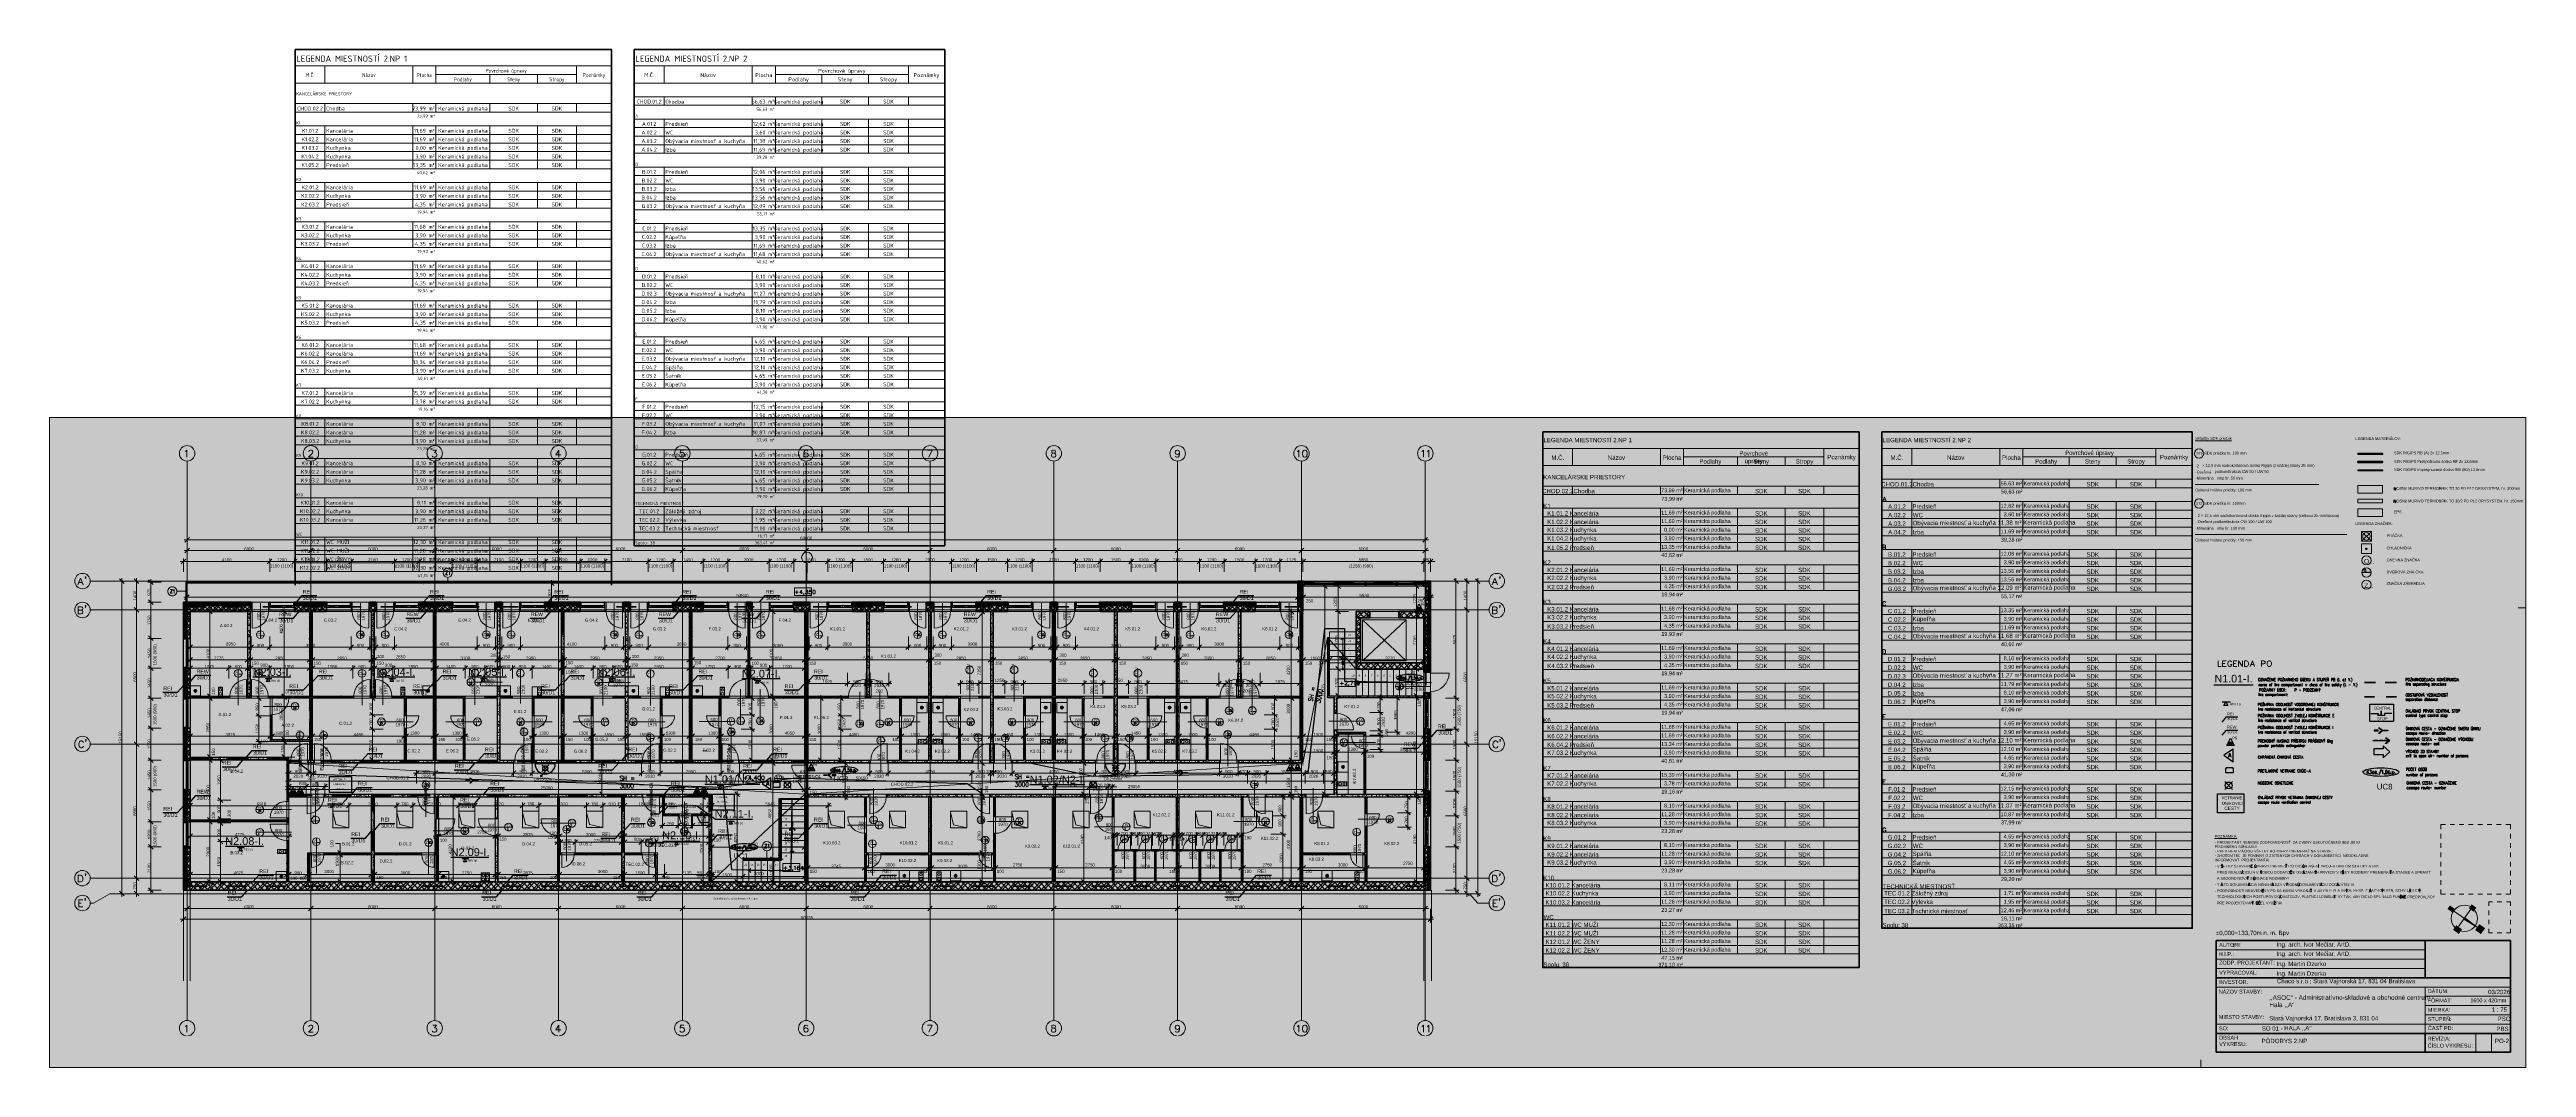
# Model space of a CAD drawing. Header units: millimetres. Extents: x 2377 to 264466, y -28213 to 61616.
# Drawn here: x 144446 to 264466, y -24410 to 24928 of the extents above; entities that cross this region are included whole.
import ezdxf

# ---------------------------------------------------------------- set-up
doc = ezdxf.new("R2010")
doc.units = ezdxf.units.MM
for name, color, linetype, lineweight in [('_Thin Lines_', 8, 'Continuous', 20), ('_Wide Lines_', 250, 'Continuous', 70), ('Schedule Graphics', 7, 'Continuous', 9), ('ZTI_KANAL', 30, 'Continuous', 50)]:
    doc.layers.add(name, color=color, linetype=linetype, lineweight=lineweight)
doc.styles.add('ISOCPEUR_10', font='isocpeur.ttf', dxfattribs={"height": 2})
doc.styles.add('ISOCPEUR_15', font='isocpeur.ttf', dxfattribs={"width": 0.8, "height": 2.5})
doc.styles.add('ISOCPEUR_16', font='isocpeur.ttf', dxfattribs={"height": 2.5})
doc.styles.add('ISOCPEUR_B_3', font='', dxfattribs={"height": 4})
doc.styles.add('PDF Arial Narrow', font='')
doc.styles.add('PDF Arial Narrow Bold', font='')
doc.styles.add('PDF ArialMT', font='arial.ttf')
doc.styles.add('PDF TimesNewRomanPSMT', font='arial.ttf')
doc.styles.get('ISOCPEUR_B_3').set_extended_font_data('ISOCPEUR', bold=True)
doc.styles.get('PDF Arial Narrow').set_extended_font_data('Arial Narrow')
doc.styles.get('PDF Arial Narrow Bold').set_extended_font_data('Arial Narrow', bold=True)

msp = doc.modelspace()

# ---------------------------------------------------------------- hatches: boundary and pattern name
at = {"layer": 'ZTI_KANAL', "true_color": 0x7fff00, "transparency": 33554559}
for points in [[(207242, -4497), (207242, -4545), (207115, -4684), (206991, -4545), (206991, -4497), (207115, -4640)], [(257290, -7942), (257344, -7942), (257503, -8085), (257344, -8228), (257290, -8228), (257449, -8085)], [(257687, -8428), (257839, -8565), (257687, -8701), (257636, -8701), (257785, -8565), (257636, -8428)], [(164803, -10384), (164851, -10384), (164990, -10508), (164851, -10635), (164803, -10635), (164943, -10508)], [(182357, -10114), (182312, -10114), (182169, -10241), (182312, -10365), (182357, -10365), (182217, -10241)], [(199186, -10260), (199234, -10260), (199374, -10133), (199234, -10006), (199186, -10006), (199329, -10133)], [(180436, -12743), (180309, -12883), (180309, -12931), (180436, -12791), (180559, -12931), (180559, -12883)]]:
    msp.add_hatch(color=70, dxfattribs=at).paths.add_polyline_path(points)
at = {"layer": 'ZTI_KANAL', "transparency": 33554559}
for points in [[(179829, -14896), (179851, -14893), (179867, -14880), (179870, -14858), (179867, -14839), (179851, -14827), (179829, -14823), (179810, -14833), (179797, -14849), (179797, -14871), (179810, -14887)], [(179870, -14858), (179867, -14839), (179851, -14827), (179829, -14823), (179810, -14833), (179797, -14849), (179797, -14871), (179810, -14887), (179829, -14896), (179851, -14893), (179867, -14880)]]:
    msp.add_hatch(color=7, dxfattribs=at).paths.add_polyline_path(points)

# ---------------------------------------------------------------- linework, layer by layer
at = {"layer": '_Thin Lines_'}
for p, q in [((156345, 24134), (171679, 24134)), ((157791, 24134), (157791, 23719)), ((162056, 24134), (162056, 23719)), ((163164, 24134), (163164, 23719)), ((169973, 24134), (169973, 23719)), ((172776, 24134), (187821, 24134)), ((174225, 24134), (174225, 23719)), ((178493, 24134), (178493, 23719)), ((179618, 24134), (179618, 23719)), ((186060, 24134), (186060, 23719)), ((157791, 23304), (156345, 23304)), ((157791, 23719), (157791, 23304)), ((162056, 23304), (157791, 23304)), ((162056, 23719), (162056, 23304)), ((163164, 23304), (162056, 23304)), ((165785, 23719), (163164, 23719)), ((163164, 23719), (163164, 23304)), ((165785, 23304), (163164, 23304)), ((168087, 23719), (165785, 23719)), ((165785, 23719), (165785, 23304)), ((168087, 23304), (165785, 23304)), ((169973, 23719), (168087, 23719)), ((168087, 23719), (168087, 23304)), ((169973, 23304), (168087, 23304)), ((169973, 23719), (169973, 23304)), ((171679, 23304), (169973, 23304)), ((174225, 23304), (172776, 23304)), ((174225, 23719), (174225, 23304)), ((178493, 23304), (174225, 23304)), ((178493, 23719), (178493, 23304)), ((179618, 23304), (178493, 23304)), ((181864, 23719), (179618, 23719)), ((179618, 23719), (179618, 23304)), ((181864, 23304), (179618, 23304)), ((184135, 23719), (181864, 23719)), ((181864, 23719), (181864, 23304)), ((184135, 23304), (181864, 23304)), ((186060, 23719), (184135, 23719)), ((184135, 23719), (184135, 23304)), ((186060, 23304), (184135, 23304)), ((186060, 23719), (186060, 23304)), ((187821, 23304), (186060, 23304)), ((157791, 22307), (156345, 22307)), ((157791, 21891), (156345, 21891)), ((162056, 22307), (157791, 22307)), ((157791, 22307), (157791, 21891)), ((162056, 21891), (157791, 21891)), ((163164, 22307), (162056, 22307)), ((162056, 22307), (162056, 21891)), ((163164, 21891), (162056, 21891)), ((165785, 22307), (163164, 22307)), ((163164, 22307), (163164, 21891)), ((165785, 21891), (163164, 21891)), ((168087, 22307), (165785, 22307)), ((165785, 22307), (165785, 21891)), ((168087, 21891), (165785, 21891)), ((169973, 22307), (168087, 22307)), ((168087, 22307), (168087, 21891)), ((169973, 21891), (168087, 21891)), ((171679, 22307), (169973, 22307)), ((169973, 22307), (169973, 21891)), ((171679, 21891), (169973, 21891)), ((174225, 22639), (172776, 22639)), ((174225, 22224), (172776, 22224)), ((178493, 22639), (174225, 22639)), ((174225, 22639), (174225, 22224)), ((178493, 22224), (174225, 22224)), ((179618, 22639), (178493, 22639)), ((178493, 22639), (178493, 22224)), ((179618, 22224), (178493, 22224)), ((181864, 22639), (179618, 22639)), ((179618, 22639), (179618, 22224)), ((181864, 22224), (179618, 22224)), ((184135, 22639), (181864, 22639)), ((181864, 22639), (181864, 22224)), ((184135, 22224), (181864, 22224)), ((186060, 22639), (184135, 22639)), ((184135, 22639), (184135, 22224)), ((186060, 22224), (184135, 22224)), ((187821, 22639), (186060, 22639)), ((186060, 22639), (186060, 22224)), ((187821, 22224), (186060, 22224)), ((157791, 21227), (156345, 21227)), ((157791, 20811), (156345, 20811)), ((162056, 21227), (157791, 21227)), ((157791, 21227), (157791, 20811)), ((162056, 20811), (157791, 20811)), ((157791, 20811), (157791, 20396)), ((163164, 21227), (162056, 21227)), ((162056, 21227), (162056, 20811)), ((163164, 20811), (162056, 20811)), ((162056, 20811), (162056, 20396)), ((165785, 21227), (163164, 21227)), ((163164, 21227), (163164, 20811)), ((165785, 20811), (163164, 20811)), ((163164, 20811), (163164, 20396)), ((168087, 21227), (165785, 21227)), ((165785, 21227), (165785, 20811)), ((168087, 20811), (165785, 20811)), ((165785, 20811), (165785, 20396)), ((169973, 21227), (168087, 21227)), ((168087, 21227), (168087, 20811)), ((169973, 20811), (168087, 20811)), ((168087, 20811), (168087, 20396)), ((171679, 21227), (169973, 21227)), ((169973, 21227), (169973, 20811)), ((171679, 20811), (169973, 20811)), ((169973, 20811), (169973, 20396)), ((174225, 21559), (172776, 21559)), ((174225, 21144), (172776, 21144)), ((174225, 20728), (172776, 20728)), ((178493, 21559), (174225, 21559)), ((174225, 21559), (174225, 21144)), ((178493, 21144), (174225, 21144)), ((174225, 21144), (174225, 20728)), ((178493, 20728), (174225, 20728)), ((174225, 20728), (174225, 20313)), ((179618, 21559), (178493, 21559)), ((178493, 21559), (178493, 21144)), ((179618, 21144), (178493, 21144)), ((178493, 21144), (178493, 20728)), ((179618, 20728), (178493, 20728)), ((178493, 20728), (178493, 20313)), ((181864, 21559), (179618, 21559)), ((179618, 21559), (179618, 21144)), ((181864, 21144), (179618, 21144)), ((179618, 21144), (179618, 20728)), ((181864, 20728), (179618, 20728)), ((179618, 20728), (179618, 20313)), ((184135, 21559), (181864, 21559)), ((181864, 21559), (181864, 21144)), ((184135, 21144), (181864, 21144)), ((181864, 21144), (181864, 20728)), ((184135, 20728), (181864, 20728)), ((181864, 20728), (181864, 20313)), ((186060, 21559), (184135, 21559)), ((184135, 21559), (184135, 21144)), ((186060, 21144), (184135, 21144)), ((184135, 21144), (184135, 20728)), ((186060, 20728), (184135, 20728)), ((184135, 20728), (184135, 20313)), ((187821, 21559), (186060, 21559)), ((186060, 21559), (186060, 21144)), ((187821, 21144), (186060, 21144)), ((186060, 21144), (186060, 20728)), ((187821, 20728), (186060, 20728)), ((186060, 20728), (186060, 20313)), ((157791, 20396), (156345, 20396)), ((157791, 19981), (156345, 19981)), ((157791, 19565), (156345, 19565)), ((162056, 20396), (157791, 20396)), ((157791, 20396), (157791, 19981)), ((162056, 19981), (157791, 19981)), ((157791, 19981), (157791, 19565)), ((162056, 19565), (157791, 19565)), ((157791, 19565), (157791, 19150)), ((163164, 20396), (162056, 20396)), ((162056, 20396), (162056, 19981)), ((163164, 19981), (162056, 19981)), ((162056, 19981), (162056, 19565)), ((163164, 19565), (162056, 19565)), ((162056, 19565), (162056, 19150)), ((165785, 20396), (163164, 20396)), ((163164, 20396), (163164, 19981)), ((165785, 19981), (163164, 19981)), ((163164, 19981), (163164, 19565)), ((165785, 19565), (163164, 19565)), ((163164, 19565), (163164, 19150)), ((168087, 20396), (165785, 20396)), ((165785, 20396), (165785, 19981)), ((168087, 19981), (165785, 19981)), ((165785, 19981), (165785, 19565)), ((168087, 19565), (165785, 19565)), ((165785, 19565), (165785, 19150)), ((169973, 20396), (168087, 20396)), ((168087, 20396), (168087, 19981)), ((169973, 19981), (168087, 19981)), ((168087, 19981), (168087, 19565)), ((169973, 19565), (168087, 19565)), ((168087, 19565), (168087, 19150)), ((171679, 20396), (169973, 20396)), ((169973, 20396), (169973, 19981)), ((171679, 19981), (169973, 19981)), ((169973, 19981), (169973, 19565)), ((171679, 19565), (169973, 19565)), ((169973, 19565), (169973, 19150)), ((174225, 20313), (172776, 20313)), ((174225, 19898), (172776, 19898)), ((174225, 19233), (172776, 19233)), ((178493, 20313), (174225, 20313)), ((174225, 20313), (174225, 19898)), ((178493, 19898), (174225, 19898)), ((178493, 19233), (174225, 19233)), ((174225, 19233), (174225, 18818)), ((179618, 20313), (178493, 20313)), ((178493, 20313), (178493, 19898)), ((179618, 19898), (178493, 19898)), ((179618, 19233), (178493, 19233)), ((178493, 19233), (178493, 18818)), ((181864, 20313), (179618, 20313)), ((179618, 20313), (179618, 19898)), ((181864, 19898), (179618, 19898)), ((181864, 19233), (179618, 19233)), ((179618, 19233), (179618, 18818)), ((184135, 20313), (181864, 20313)), ((181864, 20313), (181864, 19898)), ((184135, 19898), (181864, 19898)), ((184135, 19233), (181864, 19233)), ((181864, 19233), (181864, 18818)), ((186060, 20313), (184135, 20313)), ((184135, 20313), (184135, 19898)), ((186060, 19898), (184135, 19898)), ((186060, 19233), (184135, 19233)), ((184135, 19233), (184135, 18818)), ((187821, 20313), (186060, 20313)), ((186060, 20313), (186060, 19898)), ((187821, 19898), (186060, 19898)), ((187821, 19233), (186060, 19233)), ((186060, 19233), (186060, 18818)), ((157791, 19150), (156345, 19150)), ((157791, 18485), (156345, 18485)), ((157791, 18070), (156345, 18070)), ((162056, 19150), (157791, 19150)), ((162056, 18485), (157791, 18485)), ((157791, 18485), (157791, 18070)), ((162056, 18070), (157791, 18070)), ((157791, 18070), (157791, 17655)), ((163164, 19150), (162056, 19150)), ((163164, 18485), (162056, 18485)), ((162056, 18485), (162056, 18070)), ((163164, 18070), (162056, 18070)), ((162056, 18070), (162056, 17655)), ((165785, 19150), (163164, 19150)), ((165785, 18485), (163164, 18485)), ((163164, 18485), (163164, 18070)), ((165785, 18070), (163164, 18070)), ((163164, 18070), (163164, 17655)), ((168087, 19150), (165785, 19150)), ((168087, 18485), (165785, 18485)), ((165785, 18485), (165785, 18070)), ((168087, 18070), (165785, 18070)), ((165785, 18070), (165785, 17655)), ((169973, 19150), (168087, 19150)), ((169973, 18485), (168087, 18485)), ((168087, 18485), (168087, 18070)), ((169973, 18070), (168087, 18070)), ((168087, 18070), (168087, 17655)), ((171679, 19150), (169973, 19150)), ((171679, 18485), (169973, 18485)), ((169973, 18485), (169973, 18070)), ((171679, 18070), (169973, 18070)), ((169973, 18070), (169973, 17655)), ((174225, 18818), (172776, 18818)), ((174225, 18402), (172776, 18402)), ((178493, 18818), (174225, 18818)), ((174225, 18818), (174225, 18402)), ((178493, 18402), (174225, 18402)), ((174225, 18402), (174225, 17987)), ((179618, 18818), (178493, 18818)), ((178493, 18818), (178493, 18402)), ((179618, 18402), (178493, 18402)), ((178493, 18402), (178493, 17987)), ((181864, 18818), (179618, 18818)), ((179618, 18818), (179618, 18402)), ((181864, 18402), (179618, 18402)), ((179618, 18402), (179618, 17987)), ((184135, 18818), (181864, 18818)), ((181864, 18818), (181864, 18402)), ((184135, 18402), (181864, 18402)), ((181864, 18402), (181864, 17987)), ((186060, 18818), (184135, 18818)), ((184135, 18818), (184135, 18402)), ((186060, 18402), (184135, 18402)), ((184135, 18402), (184135, 17987)), ((187821, 18818), (186060, 18818)), ((186060, 18818), (186060, 18402)), ((187821, 18402), (186060, 18402)), ((186060, 18402), (186060, 17987)), ((157791, 17655), (156345, 17655)), ((157791, 17239), (156345, 17239)), ((162056, 17655), (157791, 17655)), ((157791, 17655), (157791, 17239)), ((162056, 17239), (157791, 17239)), ((163164, 17655), (162056, 17655)), ((162056, 17655), (162056, 17239)), ((163164, 17239), (162056, 17239)), ((165785, 17655), (163164, 17655)), ((163164, 17655), (163164, 17239)), ((165785, 17239), (163164, 17239)), ((168087, 17655), (165785, 17655)), ((165785, 17655), (165785, 17239)), ((168087, 17239), (165785, 17239)), ((169973, 17655), (168087, 17655)), ((168087, 17655), (168087, 17239)), ((169973, 17239), (168087, 17239)), ((171679, 17655), (169973, 17655)), ((169973, 17655), (169973, 17239)), ((171679, 17239), (169973, 17239)), ((174225, 17987), (172776, 17987)), ((174225, 17572), (172776, 17572)), ((174225, 17156), (172776, 17156)), ((178493, 17987), (174225, 17987)), ((174225, 17987), (174225, 17572)), ((178493, 17572), (174225, 17572)), ((174225, 17572), (174225, 17156)), ((178493, 17156), (174225, 17156)), ((179618, 17987), (178493, 17987)), ((178493, 17987), (178493, 17572)), ((179618, 17572), (178493, 17572)), ((178493, 17572), (178493, 17156)), ((179618, 17156), (178493, 17156)), ((181864, 17987), (179618, 17987)), ((179618, 17987), (179618, 17572)), ((181864, 17572), (179618, 17572)), ((179618, 17572), (179618, 17156)), ((181864, 17156), (179618, 17156)), ((184135, 17987), (181864, 17987)), ((181864, 17987), (181864, 17572)), ((184135, 17572), (181864, 17572)), ((181864, 17572), (181864, 17156)), ((184135, 17156), (181864, 17156)), ((186060, 17987), (184135, 17987)), ((184135, 17987), (184135, 17572)), ((186060, 17572), (184135, 17572)), ((184135, 17572), (184135, 17156)), ((186060, 17156), (184135, 17156)), ((187821, 17987), (186060, 17987)), ((186060, 17987), (186060, 17572)), ((187821, 17572), (186060, 17572)), ((186060, 17572), (186060, 17156)), ((187821, 17156), (186060, 17156)), ((157791, 16575), (156345, 16575)), ((157791, 16159), (156345, 16159)), ((157791, 15744), (156345, 15744)), ((162056, 16575), (157791, 16575)), ((157791, 16575), (157791, 16159)), ((162056, 16159), (157791, 16159)), ((157791, 16159), (157791, 15744)), ((162056, 15744), (157791, 15744)), ((157791, 15744), (157791, 15328)), ((163164, 16575), (162056, 16575)), ((162056, 16575), (162056, 16159)), ((163164, 16159), (162056, 16159)), ((162056, 16159), (162056, 15744)), ((163164, 15744), (162056, 15744)), ((162056, 15744), (162056, 15328)), ((165785, 16575), (163164, 16575)), ((163164, 16575), (163164, 16159)), ((165785, 16159), (163164, 16159)), ((163164, 16159), (163164, 15744)), ((165785, 15744), (163164, 15744)), ((163164, 15744), (163164, 15328)), ((168087, 16575), (165785, 16575)), ((165785, 16575), (165785, 16159)), ((168087, 16159), (165785, 16159)), ((165785, 16159), (165785, 15744)), ((168087, 15744), (165785, 15744)), ((165785, 15744), (165785, 15328)), ((169973, 16575), (168087, 16575)), ((168087, 16575), (168087, 16159)), ((169973, 16159), (168087, 16159)), ((168087, 16159), (168087, 15744)), ((169973, 15744), (168087, 15744)), ((168087, 15744), (168087, 15328)), ((171679, 16575), (169973, 16575)), ((169973, 16575), (169973, 16159)), ((171679, 16159), (169973, 16159)), ((169973, 16159), (169973, 15744)), ((171679, 15744), (169973, 15744)), ((169973, 15744), (169973, 15328)), ((174225, 16492), (172776, 16492)), ((174225, 16076), (172776, 16076)), ((174225, 15661), (172776, 15661)), ((178493, 16492), (174225, 16492)), ((174225, 16492), (174225, 16076)), ((178493, 16076), (174225, 16076)), ((174225, 16076), (174225, 15661)), ((178493, 15661), (174225, 15661)), ((174225, 15661), (174225, 15245)), ((179618, 16492), (178493, 16492)), ((178493, 16492), (178493, 16076)), ((179618, 16076), (178493, 16076)), ((178493, 16076), (178493, 15661)), ((179618, 15661), (178493, 15661)), ((178493, 15661), (178493, 15245)), ((181864, 16492), (179618, 16492)), ((179618, 16492), (179618, 16076)), ((181864, 16076), (179618, 16076)), ((179618, 16076), (179618, 15661)), ((181864, 15661), (179618, 15661)), ((179618, 15661), (179618, 15245)), ((184135, 16492), (181864, 16492)), ((181864, 16492), (181864, 16076)), ((184135, 16076), (181864, 16076)), ((181864, 16076), (181864, 15661)), ((184135, 15661), (181864, 15661)), ((181864, 15661), (181864, 15245)), ((186060, 16492), (184135, 16492)), ((184135, 16492), (184135, 16076)), ((186060, 16076), (184135, 16076)), ((184135, 16076), (184135, 15661)), ((186060, 15661), (184135, 15661)), ((184135, 15661), (184135, 15245)), ((187821, 16492), (186060, 16492)), ((186060, 16492), (186060, 16076)), ((187821, 16076), (186060, 16076)), ((186060, 16076), (186060, 15661)), ((187821, 15661), (186060, 15661)), ((186060, 15661), (186060, 15245)), ((157791, 15328), (156345, 15328)), ((157791, 14664), (156345, 14664)), ((162056, 15328), (157791, 15328)), ((162056, 14664), (157791, 14664)), ((157791, 14664), (157791, 14248)), ((163164, 15328), (162056, 15328)), ((163164, 14664), (162056, 14664)), ((162056, 14664), (162056, 14248)), ((165785, 15328), (163164, 15328)), ((165785, 14664), (163164, 14664)), ((163164, 14664), (163164, 14248)), ((168087, 15328), (165785, 15328)), ((168087, 14664), (165785, 14664)), ((165785, 14664), (165785, 14248)), ((169973, 15328), (168087, 15328)), ((169973, 14664), (168087, 14664)), ((168087, 14664), (168087, 14248)), ((171679, 15328), (169973, 15328)), ((171679, 14664), (169973, 14664)), ((169973, 14664), (169973, 14248)), ((174225, 15245), (172776, 15245)), ((174225, 14830), (172776, 14830)), ((178493, 15245), (174225, 15245)), ((174225, 15245), (174225, 14830)), ((178493, 14830), (174225, 14830)), ((179618, 15245), (178493, 15245)), ((178493, 15245), (178493, 14830)), ((179618, 14830), (178493, 14830)), ((181864, 15245), (179618, 15245)), ((179618, 15245), (179618, 14830)), ((181864, 14830), (179618, 14830)), ((184135, 15245), (181864, 15245)), ((181864, 15245), (181864, 14830)), ((184135, 14830), (181864, 14830)), ((186060, 15245), (184135, 15245)), ((184135, 15245), (184135, 14830)), ((186060, 14830), (184135, 14830)), ((187821, 15245), (186060, 15245)), ((186060, 15245), (186060, 14830)), ((187821, 14830), (186060, 14830)), ((157791, 14248), (156345, 14248)), ((157791, 13833), (156345, 13833)), ((157791, 13418), (156345, 13418)), ((162056, 14248), (157791, 14248)), ((157791, 14248), (157791, 13833)), ((162056, 13833), (157791, 13833)), ((157791, 13833), (157791, 13418)), ((162056, 13418), (157791, 13418)), ((163164, 14248), (162056, 14248)), ((162056, 14248), (162056, 13833)), ((163164, 13833), (162056, 13833)), ((162056, 13833), (162056, 13418)), ((163164, 13418), (162056, 13418)), ((165785, 14248), (163164, 14248)), ((163164, 14248), (163164, 13833)), ((165785, 13833), (163164, 13833)), ((163164, 13833), (163164, 13418)), ((165785, 13418), (163164, 13418)), ((168087, 14248), (165785, 14248)), ((165785, 14248), (165785, 13833)), ((168087, 13833), (165785, 13833)), ((165785, 13833), (165785, 13418)), ((168087, 13418), (165785, 13418)), ((169973, 14248), (168087, 14248)), ((168087, 14248), (168087, 13833)), ((169973, 13833), (168087, 13833)), ((168087, 13833), (168087, 13418)), ((169973, 13418), (168087, 13418)), ((171679, 14248), (169973, 14248)), ((169973, 14248), (169973, 13833)), ((171679, 13833), (169973, 13833)), ((169973, 13833), (169973, 13418)), ((171679, 13418), (169973, 13418)), ((174225, 14165), (172776, 14165)), ((174225, 13750), (172776, 13750)), ((174225, 13335), (172776, 13335)), ((178493, 14165), (174225, 14165)), ((174225, 14165), (174225, 13750)), ((178493, 13750), (174225, 13750)), ((174225, 13750), (174225, 13335)), ((178493, 13335), (174225, 13335)), ((174225, 13335), (174225, 12919)), ((179618, 14165), (178493, 14165)), ((178493, 14165), (178493, 13750)), ((179618, 13750), (178493, 13750)), ((178493, 13750), (178493, 13335)), ((179618, 13335), (178493, 13335)), ((178493, 13335), (178493, 12919)), ((181864, 14165), (179618, 14165)), ((179618, 14165), (179618, 13750)), ((181864, 13750), (179618, 13750)), ((179618, 13750), (179618, 13335)), ((181864, 13335), (179618, 13335)), ((179618, 13335), (179618, 12919)), ((184135, 14165), (181864, 14165)), ((181864, 14165), (181864, 13750)), ((184135, 13750), (181864, 13750)), ((181864, 13750), (181864, 13335)), ((184135, 13335), (181864, 13335)), ((181864, 13335), (181864, 12919)), ((186060, 14165), (184135, 14165)), ((184135, 14165), (184135, 13750)), ((186060, 13750), (184135, 13750)), ((184135, 13750), (184135, 13335)), ((186060, 13335), (184135, 13335)), ((184135, 13335), (184135, 12919)), ((187821, 14165), (186060, 14165)), ((186060, 14165), (186060, 13750)), ((187821, 13750), (186060, 13750)), ((186060, 13750), (186060, 13335)), ((187821, 13335), (186060, 13335)), ((186060, 13335), (186060, 12919)), ((157791, 12753), (156345, 12753)), ((157791, 12338), (156345, 12338)), ((162056, 12753), (157791, 12753)), ((157791, 12753), (157791, 12338)), ((162056, 12338), (157791, 12338)), ((157791, 12338), (157791, 11922)), ((163164, 12753), (162056, 12753)), ((162056, 12753), (162056, 12338)), ((163164, 12338), (162056, 12338)), ((162056, 12338), (162056, 11922)), ((165785, 12753), (163164, 12753)), ((163164, 12753), (163164, 12338)), ((165785, 12338), (163164, 12338)), ((163164, 12338), (163164, 11922)), ((168087, 12753), (165785, 12753)), ((165785, 12753), (165785, 12338)), ((168087, 12338), (165785, 12338)), ((165785, 12338), (165785, 11922)), ((169973, 12753), (168087, 12753)), ((168087, 12753), (168087, 12338)), ((169973, 12338), (168087, 12338)), ((168087, 12338), (168087, 11922)), ((171679, 12753), (169973, 12753)), ((169973, 12753), (169973, 12338)), ((171679, 12338), (169973, 12338)), ((169973, 12338), (169973, 11922)), ((174225, 12919), (172776, 12919)), ((174225, 12504), (172776, 12504)), ((174225, 12089), (172776, 12089)), ((178493, 12919), (174225, 12919)), ((174225, 12919), (174225, 12504)), ((178493, 12504), (174225, 12504)), ((174225, 12504), (174225, 12089)), ((178493, 12089), (174225, 12089)), ((174225, 12089), (174225, 11673)), ((179618, 12919), (178493, 12919)), ((178493, 12919), (178493, 12504)), ((179618, 12504), (178493, 12504)), ((178493, 12504), (178493, 12089)), ((179618, 12089), (178493, 12089)), ((178493, 12089), (178493, 11673)), ((181864, 12919), (179618, 12919)), ((179618, 12919), (179618, 12504)), ((181864, 12504), (179618, 12504)), ((179618, 12504), (179618, 12089)), ((181864, 12089), (179618, 12089)), ((179618, 12089), (179618, 11673)), ((184135, 12919), (181864, 12919)), ((181864, 12919), (181864, 12504)), ((184135, 12504), (181864, 12504)), ((181864, 12504), (181864, 12089)), ((184135, 12089), (181864, 12089)), ((181864, 12089), (181864, 11673)), ((186060, 12919), (184135, 12919)), ((184135, 12919), (184135, 12504)), ((186060, 12504), (184135, 12504)), ((184135, 12504), (184135, 12089)), ((186060, 12089), (184135, 12089)), ((184135, 12089), (184135, 11673)), ((187821, 12919), (186060, 12919)), ((186060, 12919), (186060, 12504)), ((187821, 12504), (186060, 12504)), ((186060, 12504), (186060, 12089)), ((187821, 12089), (186060, 12089)), ((186060, 12089), (186060, 11673)), ((157791, 11922), (156345, 11922)), ((157791, 11507), (156345, 11507)), ((157791, 10842), (156345, 10842)), ((162056, 11922), (157791, 11922)), ((157791, 11922), (157791, 11507)), ((162056, 11507), (157791, 11507)), ((162056, 10842), (157791, 10842)), ((157791, 10842), (157791, 10427)), ((163164, 11922), (162056, 11922)), ((162056, 11922), (162056, 11507)), ((163164, 11507), (162056, 11507)), ((163164, 10842), (162056, 10842)), ((162056, 10842), (162056, 10427)), ((165785, 11922), (163164, 11922)), ((163164, 11922), (163164, 11507)), ((165785, 11507), (163164, 11507)), ((165785, 10842), (163164, 10842)), ((163164, 10842), (163164, 10427)), ((168087, 11922), (165785, 11922)), ((165785, 11922), (165785, 11507)), ((168087, 11507), (165785, 11507)), ((168087, 10842), (165785, 10842)), ((165785, 10842), (165785, 10427)), ((169973, 11922), (168087, 11922)), ((168087, 11922), (168087, 11507)), ((169973, 11507), (168087, 11507)), ((169973, 10842), (168087, 10842)), ((168087, 10842), (168087, 10427)), ((171679, 11922), (169973, 11922)), ((169973, 11922), (169973, 11507)), ((171679, 11507), (169973, 11507)), ((171679, 10842), (169973, 10842)), ((169973, 10842), (169973, 10427)), ((174225, 11673), (172776, 11673)), ((174225, 11009), (172776, 11009)), ((178493, 11673), (174225, 11673)), ((178493, 11009), (174225, 11009)), ((174225, 11009), (174225, 10593)), ((179618, 11673), (178493, 11673)), ((179618, 11009), (178493, 11009)), ((178493, 11009), (178493, 10593)), ((181864, 11673), (179618, 11673)), ((181864, 11009), (179618, 11009)), ((179618, 11009), (179618, 10593)), ((184135, 11673), (181864, 11673)), ((184135, 11009), (181864, 11009)), ((181864, 11009), (181864, 10593)), ((186060, 11673), (184135, 11673)), ((186060, 11009), (184135, 11009)), ((184135, 11009), (184135, 10593)), ((187821, 11673), (186060, 11673)), ((187821, 11009), (186060, 11009)), ((186060, 11009), (186060, 10593)), ((157791, 10427), (156345, 10427)), ((157791, 10012), (156345, 10012)), ((162056, 10427), (157791, 10427)), ((157791, 10427), (157791, 10012)), ((162056, 10012), (157791, 10012)), ((157791, 10012), (157791, 9596)), ((163164, 10427), (162056, 10427)), ((162056, 10427), (162056, 10012)), ((163164, 10012), (162056, 10012)), ((162056, 10012), (162056, 9596)), ((165785, 10427), (163164, 10427)), ((163164, 10427), (163164, 10012)), ((165785, 10012), (163164, 10012)), ((163164, 10012), (163164, 9596)), ((168087, 10427), (165785, 10427)), ((165785, 10427), (165785, 10012)), ((168087, 10012), (165785, 10012)), ((165785, 10012), (165785, 9596)), ((169973, 10427), (168087, 10427)), ((168087, 10427), (168087, 10012)), ((169973, 10012), (168087, 10012)), ((168087, 10012), (168087, 9596)), ((171679, 10427), (169973, 10427)), ((169973, 10427), (169973, 10012)), ((171679, 10012), (169973, 10012)), ((169973, 10012), (169973, 9596)), ((174225, 10593), (172776, 10593)), ((174225, 10178), (172776, 10178)), ((174225, 9762), (172776, 9762)), ((178493, 10593), (174225, 10593)), ((174225, 10593), (174225, 10178)), ((178493, 10178), (174225, 10178)), ((174225, 10178), (174225, 9762)), ((178493, 9762), (174225, 9762)), ((174225, 9762), (174225, 9347)), ((179618, 10593), (178493, 10593)), ((178493, 10593), (178493, 10178)), ((179618, 10178), (178493, 10178)), ((178493, 10178), (178493, 9762)), ((179618, 9762), (178493, 9762)), ((178493, 9762), (178493, 9347)), ((181864, 10593), (179618, 10593)), ((179618, 10593), (179618, 10178)), ((181864, 10178), (179618, 10178)), ((179618, 10178), (179618, 9762)), ((181864, 9762), (179618, 9762)), ((179618, 9762), (179618, 9347)), ((184135, 10593), (181864, 10593)), ((181864, 10593), (181864, 10178)), ((184135, 10178), (181864, 10178)), ((181864, 10178), (181864, 9762)), ((184135, 9762), (181864, 9762)), ((181864, 9762), (181864, 9347)), ((186060, 10593), (184135, 10593)), ((184135, 10593), (184135, 10178)), ((186060, 10178), (184135, 10178)), ((184135, 10178), (184135, 9762)), ((186060, 9762), (184135, 9762)), ((184135, 9762), (184135, 9347)), ((187821, 10593), (186060, 10593)), ((186060, 10593), (186060, 10178)), ((187821, 10178), (186060, 10178)), ((186060, 10178), (186060, 9762)), ((187821, 9762), (186060, 9762)), ((186060, 9762), (186060, 9347)), ((157791, 9596), (156345, 9596)), ((157791, 9181), (156345, 9181)), ((157791, 8516), (156345, 8516)), ((162056, 9596), (157791, 9596)), ((157791, 9596), (157791, 9181)), ((162056, 9181), (157791, 9181)), ((162056, 8516), (157791, 8516)), ((157791, 8516), (157791, 8101)), ((163164, 9596), (162056, 9596)), ((162056, 9596), (162056, 9181)), ((163164, 9181), (162056, 9181)), ((163164, 8516), (162056, 8516)), ((162056, 8516), (162056, 8101)), ((165785, 9596), (163164, 9596)), ((163164, 9596), (163164, 9181)), ((165785, 9181), (163164, 9181)), ((165785, 8516), (163164, 8516)), ((163164, 8516), (163164, 8101)), ((168087, 9596), (165785, 9596)), ((165785, 9596), (165785, 9181)), ((168087, 9181), (165785, 9181)), ((168087, 8516), (165785, 8516)), ((165785, 8516), (165785, 8101)), ((169973, 9596), (168087, 9596)), ((168087, 9596), (168087, 9181)), ((169973, 9181), (168087, 9181)), ((169973, 8516), (168087, 8516)), ((168087, 8516), (168087, 8101)), ((171679, 9596), (169973, 9596)), ((169973, 9596), (169973, 9181)), ((171679, 9181), (169973, 9181)), ((171679, 8516), (169973, 8516)), ((169973, 8516), (169973, 8101)), ((174225, 9347), (172776, 9347)), ((174225, 8932), (172776, 8932)), ((174225, 8516), (172776, 8516)), ((178493, 9347), (174225, 9347)), ((174225, 9347), (174225, 8932)), ((178493, 8932), (174225, 8932)), ((174225, 8932), (174225, 8516)), ((178493, 8516), (174225, 8516)), ((179618, 9347), (178493, 9347)), ((178493, 9347), (178493, 8932)), ((179618, 8932), (178493, 8932)), ((178493, 8932), (178493, 8516)), ((179618, 8516), (178493, 8516)), ((181864, 9347), (179618, 9347)), ((179618, 9347), (179618, 8932)), ((181864, 8932), (179618, 8932)), ((179618, 8932), (179618, 8516)), ((181864, 8516), (179618, 8516)), ((184135, 9347), (181864, 9347)), ((181864, 9347), (181864, 8932)), ((184135, 8932), (181864, 8932)), ((181864, 8932), (181864, 8516)), ((184135, 8516), (181864, 8516)), ((186060, 9347), (184135, 9347)), ((184135, 9347), (184135, 8932)), ((186060, 8932), (184135, 8932)), ((184135, 8932), (184135, 8516)), ((186060, 8516), (184135, 8516)), ((187821, 9347), (186060, 9347)), ((186060, 9347), (186060, 8932)), ((187821, 8932), (186060, 8932)), ((186060, 8932), (186060, 8516)), ((187821, 8516), (186060, 8516)), ((157791, 8101), (156345, 8101)), ((157791, 7686), (156345, 7686)), ((162056, 8101), (157791, 8101)), ((157791, 8101), (157791, 7686)), ((162056, 7686), (157791, 7686)), ((163164, 8101), (162056, 8101)), ((162056, 8101), (162056, 7686)), ((163164, 7686), (162056, 7686)), ((165785, 8101), (163164, 8101)), ((163164, 8101), (163164, 7686)), ((165785, 7686), (163164, 7686)), ((168087, 8101), (165785, 8101)), ((165785, 8101), (165785, 7686)), ((168087, 7686), (165785, 7686)), ((169973, 8101), (168087, 8101)), ((168087, 8101), (168087, 7686)), ((169973, 7686), (168087, 7686)), ((171679, 8101), (169973, 8101)), ((169973, 8101), (169973, 7686)), ((171679, 7686), (169973, 7686)), ((174225, 7852), (172776, 7852)), ((174225, 7436), (172776, 7436)), ((178493, 7852), (174225, 7852)), ((174225, 7852), (174225, 7436)), ((178493, 7436), (174225, 7436)), ((174225, 7436), (174225, 7021)), ((179618, 7852), (178493, 7852)), ((178493, 7852), (178493, 7436)), ((179618, 7436), (178493, 7436)), ((178493, 7436), (178493, 7021)), ((181864, 7852), (179618, 7852)), ((179618, 7852), (179618, 7436)), ((181864, 7436), (179618, 7436)), ((179618, 7436), (179618, 7021)), ((184135, 7852), (181864, 7852)), ((181864, 7852), (181864, 7436)), ((184135, 7436), (181864, 7436)), ((181864, 7436), (181864, 7021)), ((186060, 7852), (184135, 7852)), ((184135, 7852), (184135, 7436)), ((186060, 7436), (184135, 7436)), ((184135, 7436), (184135, 7021)), ((187821, 7852), (186060, 7852)), ((186060, 7852), (186060, 7436)), ((187821, 7436), (186060, 7436)), ((186060, 7436), (186060, 7021)), ((157791, 7021), (156345, 7021)), ((157791, 6606), (156345, 6606)), ((157791, 6190), (156345, 6190)), ((162056, 7021), (157791, 7021)), ((157791, 7021), (157791, 6606)), ((162056, 6606), (157791, 6606)), ((157791, 6606), (157791, 6190)), ((162056, 6190), (157791, 6190)), ((157791, 6190), (157791, 5775)), ((163164, 7021), (162056, 7021)), ((162056, 7021), (162056, 6606)), ((163164, 6606), (162056, 6606)), ((162056, 6606), (162056, 6190)), ((163164, 6190), (162056, 6190)), ((162056, 6190), (162056, 5775)), ((165785, 7021), (163164, 7021)), ((163164, 7021), (163164, 6606)), ((165785, 6606), (163164, 6606)), ((163164, 6606), (163164, 6190)), ((165785, 6190), (163164, 6190)), ((163164, 6190), (163164, 5775)), ((168087, 7021), (165785, 7021)), ((165785, 7021), (165785, 6606)), ((168087, 6606), (165785, 6606)), ((165785, 6606), (165785, 6190)), ((168087, 6190), (165785, 6190)), ((165785, 6190), (165785, 5775)), ((169973, 7021), (168087, 7021)), ((168087, 7021), (168087, 6606)), ((169973, 6606), (168087, 6606)), ((168087, 6606), (168087, 6190)), ((169973, 6190), (168087, 6190)), ((168087, 6190), (168087, 5775)), ((171679, 7021), (169973, 7021)), ((169973, 7021), (169973, 6606)), ((171679, 6606), (169973, 6606)), ((169973, 6606), (169973, 6190)), ((171679, 6190), (169973, 6190)), ((169973, 6190), (169973, 5775)), ((174225, 7021), (172776, 7021)), ((174225, 6606), (172776, 6606)), ((174225, 6190), (172776, 6190)), ((178493, 7021), (174225, 7021)), ((174225, 7021), (174225, 6606)), ((178493, 6606), (174225, 6606)), ((174225, 6606), (174225, 6190)), ((178493, 6190), (174225, 6190)), ((179618, 7021), (178493, 7021)), ((178493, 7021), (178493, 6606)), ((179618, 6606), (178493, 6606)), ((178493, 6606), (178493, 6190)), ((179618, 6190), (178493, 6190)), ((181864, 7021), (179618, 7021)), ((179618, 7021), (179618, 6606)), ((181864, 6606), (179618, 6606)), ((179618, 6606), (179618, 6190)), ((181864, 6190), (179618, 6190)), ((184135, 7021), (181864, 7021)), ((181864, 7021), (181864, 6606)), ((184135, 6606), (181864, 6606)), ((181864, 6606), (181864, 6190)), ((184135, 6190), (181864, 6190)), ((186060, 7021), (184135, 7021)), ((184135, 7021), (184135, 6606)), ((186060, 6606), (184135, 6606)), ((184135, 6606), (184135, 6190)), ((186060, 6190), (184135, 6190)), ((187821, 7021), (186060, 7021)), ((186060, 7021), (186060, 6606)), ((187821, 6606), (186060, 6606)), ((186060, 6606), (186060, 6190)), ((187821, 6190), (186060, 6190)), ((157791, 5775), (156345, 5775)), ((157791, 5110), (156345, 5110)), ((162056, 5775), (157791, 5775)), ((162056, 5110), (157791, 5110)), ((157791, 5110), (157791, 4695)), ((163164, 5775), (162056, 5775)), ((163164, 5110), (162056, 5110)), ((162056, 5110), (162056, 4695)), ((165785, 5775), (163164, 5775)), ((165785, 5110), (163164, 5110)), ((163164, 5110), (163164, 4695)), ((168087, 5775), (165785, 5775)), ((168087, 5110), (165785, 5110)), ((165785, 5110), (165785, 4695)), ((169973, 5775), (168087, 5775)), ((169973, 5110), (168087, 5110)), ((168087, 5110), (168087, 4695)), ((171679, 5775), (169973, 5775)), ((171679, 5110), (169973, 5110)), ((169973, 5110), (169973, 4695)), ((174225, 5526), (172776, 5526)), ((174225, 5110), (172776, 5110)), ((178493, 5526), (174225, 5526)), ((174225, 5526), (174225, 5110)), ((178493, 5110), (174225, 5110)), ((174225, 5110), (174225, 4695)), ((179618, 5526), (178493, 5526)), ((178493, 5526), (178493, 5110)), ((179618, 5110), (178493, 5110)), ((178493, 5110), (178493, 4695)), ((181864, 5526), (179618, 5526)), ((179618, 5526), (179618, 5110)), ((181864, 5110), (179618, 5110)), ((179618, 5110), (179618, 4695)), ((184135, 5526), (181864, 5526)), ((181864, 5526), (181864, 5110)), ((184135, 5110), (181864, 5110)), ((181864, 5110), (181864, 4695)), ((186060, 5526), (184135, 5526)), ((184135, 5526), (184135, 5110)), ((186060, 5110), (184135, 5110)), ((184135, 5110), (184135, 4695)), ((187821, 5526), (186060, 5526)), ((186060, 5526), (186060, 5110)), ((187821, 5110), (186060, 5110)), ((186060, 5110), (186060, 4695)), ((157791, 4695), (156345, 4695)), ((157791, 4279), (156345, 4279)), ((157791, 3864), (156345, 3864)), ((162056, 4695), (157791, 4695)), ((157791, 4695), (157791, 4279)), ((162056, 4279), (157791, 4279)), ((157791, 4279), (157791, 3864)), ((162056, 3864), (157791, 3864)), ((163164, 4695), (162056, 4695)), ((162056, 4695), (162056, 4279)), ((163164, 4279), (162056, 4279)), ((162056, 4279), (162056, 3864)), ((163164, 3864), (162056, 3864)), ((165785, 4695), (163164, 4695)), ((163164, 4695), (163164, 4279)), ((165785, 4279), (163164, 4279)), ((163164, 4279), (163164, 3864)), ((165785, 3864), (163164, 3864)), ((168087, 4695), (165785, 4695)), ((165785, 4695), (165785, 4279)), ((168087, 4279), (165785, 4279)), ((165785, 4279), (165785, 3864)), ((168087, 3864), (165785, 3864)), ((169973, 4695), (168087, 4695)), ((168087, 4695), (168087, 4279)), ((169973, 4279), (168087, 4279)), ((168087, 4279), (168087, 3864)), ((169973, 3864), (168087, 3864)), ((171679, 4695), (169973, 4695)), ((169973, 4695), (169973, 4279)), ((171679, 4279), (169973, 4279)), ((169973, 4279), (169973, 3864)), ((171679, 3864), (169973, 3864)), ((174225, 4695), (172776, 4695)), ((174225, 4279), (172776, 4279)), ((174225, 3864), (172776, 3864)), ((178493, 4695), (174225, 4695)), ((174225, 4695), (174225, 4279)), ((178493, 4279), (174225, 4279)), ((174225, 4279), (174225, 3864)), ((178493, 3864), (174225, 3864)), ((174225, 3864), (174225, 3449)), ((179618, 4695), (178493, 4695)), ((178493, 4695), (178493, 4279)), ((179618, 4279), (178493, 4279)), ((178493, 4279), (178493, 3864)), ((179618, 3864), (178493, 3864)), ((178493, 3864), (178493, 3449)), ((181864, 4695), (179618, 4695)), ((179618, 4695), (179618, 4279)), ((181864, 4279), (179618, 4279)), ((179618, 4279), (179618, 3864)), ((181864, 3864), (179618, 3864)), ((179618, 3864), (179618, 3449)), ((184135, 4695), (181864, 4695)), ((181864, 4695), (181864, 4279)), ((184135, 4279), (181864, 4279)), ((181864, 4279), (181864, 3864)), ((184135, 3864), (181864, 3864)), ((181864, 3864), (181864, 3449)), ((186060, 4695), (184135, 4695)), ((184135, 4695), (184135, 4279)), ((186060, 4279), (184135, 4279)), ((184135, 4279), (184135, 3864)), ((186060, 3864), (184135, 3864)), ((184135, 3864), (184135, 3449)), ((187821, 4695), (186060, 4695)), ((186060, 4695), (186060, 4279)), ((187821, 4279), (186060, 4279)), ((186060, 4279), (186060, 3864)), ((187821, 3864), (186060, 3864)), ((186060, 3864), (186060, 3449)), ((157791, 3199), (156345, 3199)), ((157791, 2784), (156345, 2784)), ((162056, 3199), (157791, 3199)), ((157791, 3199), (157791, 2784)), ((162056, 2784), (157791, 2784)), ((157791, 2784), (157791, 2369)), ((163164, 3199), (162056, 3199)), ((162056, 3199), (162056, 2784)), ((163164, 2784), (162056, 2784)), ((162056, 2784), (162056, 2369)), ((165785, 3199), (163164, 3199)), ((163164, 3199), (163164, 2784)), ((165785, 2784), (163164, 2784)), ((163164, 2784), (163164, 2369)), ((168087, 3199), (165785, 3199)), ((165785, 3199), (165785, 2784)), ((168087, 2784), (165785, 2784)), ((165785, 2784), (165785, 2369)), ((169973, 3199), (168087, 3199)), ((168087, 3199), (168087, 2784)), ((169973, 2784), (168087, 2784)), ((168087, 2784), (168087, 2369)), ((171679, 3199), (169973, 3199)), ((169973, 3199), (169973, 2784)), ((171679, 2784), (169973, 2784)), ((169973, 2784), (169973, 2369)), ((174225, 3449), (172776, 3449)), ((174225, 2784), (172776, 2784)), ((178493, 3449), (174225, 3449)), ((178493, 2784), (174225, 2784)), ((174225, 2784), (174225, 2369)), ((179618, 3449), (178493, 3449)), ((179618, 2784), (178493, 2784)), ((178493, 2784), (178493, 2369)), ((181864, 3449), (179618, 3449)), ((181864, 2784), (179618, 2784)), ((179618, 2784), (179618, 2369)), ((184135, 3449), (181864, 3449)), ((184135, 2784), (181864, 2784)), ((181864, 2784), (181864, 2369)), ((186060, 3449), (184135, 3449)), ((186060, 2784), (184135, 2784)), ((184135, 2784), (184135, 2369)), ((187821, 3449), (186060, 3449)), ((187821, 2784), (186060, 2784)), ((186060, 2784), (186060, 2369)), ((157791, 2369), (156345, 2369)), ((157791, 1953), (156345, 1953)), ((157791, 1289), (156345, 1289)), ((162056, 2369), (157791, 2369)), ((157791, 2369), (157791, 1953)), ((162056, 1953), (157791, 1953)), ((162056, 1289), (157791, 1289)), ((157791, 1289), (157791, 873)), ((163164, 2369), (162056, 2369)), ((162056, 2369), (162056, 1953)), ((163164, 1953), (162056, 1953)), ((163164, 1289), (162056, 1289)), ((162056, 1289), (162056, 873)), ((165785, 2369), (163164, 2369)), ((163164, 2369), (163164, 1953)), ((165785, 1953), (163164, 1953)), ((165785, 1289), (163164, 1289)), ((163164, 1289), (163164, 873)), ((168087, 2369), (165785, 2369)), ((165785, 2369), (165785, 1953)), ((168087, 1953), (165785, 1953)), ((168087, 1289), (165785, 1289)), ((165785, 1289), (165785, 873)), ((169973, 2369), (168087, 2369)), ((168087, 2369), (168087, 1953)), ((169973, 1953), (168087, 1953)), ((169973, 1289), (168087, 1289)), ((168087, 1289), (168087, 873)), ((171679, 2369), (169973, 2369)), ((169973, 2369), (169973, 1953)), ((171679, 1953), (169973, 1953)), ((171679, 1289), (169973, 1289)), ((169973, 1289), (169973, 873)), ((174225, 2369), (172776, 2369)), ((174225, 1953), (172776, 1953)), ((174225, 1538), (172776, 1538)), ((178493, 2369), (174225, 2369)), ((174225, 2369), (174225, 1953)), ((178493, 1953), (174225, 1953)), ((174225, 1953), (174225, 1538)), ((178493, 1538), (174225, 1538)), ((179618, 2369), (178493, 2369)), ((178493, 2369), (178493, 1953)), ((179618, 1953), (178493, 1953)), ((178493, 1953), (178493, 1538)), ((179618, 1538), (178493, 1538)), ((181864, 2369), (179618, 2369)), ((179618, 2369), (179618, 1953)), ((181864, 1953), (179618, 1953)), ((179618, 1953), (179618, 1538)), ((181864, 1538), (179618, 1538)), ((184135, 2369), (181864, 2369)), ((181864, 2369), (181864, 1953)), ((184135, 1953), (181864, 1953)), ((181864, 1953), (181864, 1538)), ((184135, 1538), (181864, 1538)), ((186060, 2369), (184135, 2369)), ((184135, 2369), (184135, 1953)), ((186060, 1953), (184135, 1953)), ((184135, 1953), (184135, 1538)), ((186060, 1538), (184135, 1538)), ((187821, 2369), (186060, 2369)), ((186060, 2369), (186060, 1953)), ((187821, 1953), (186060, 1953)), ((186060, 1953), (186060, 1538)), ((187821, 1538), (186060, 1538)), ((157791, 873), (156345, 873)), ((157791, 458), (156345, 458)), ((157791, 43), (156345, 43)), ((162056, 873), (157791, 873)), ((157791, 873), (157791, 458)), ((162056, 458), (157791, 458)), ((157791, 458), (157791, 43)), ((162056, 43), (157791, 43)), ((157791, 43), (157791, -373)), ((163164, 873), (162056, 873)), ((162056, 873), (162056, 458)), ((163164, 458), (162056, 458)), ((162056, 458), (162056, 43)), ((163164, 43), (162056, 43)), ((162056, 43), (162056, -373)), ((165785, 873), (163164, 873)), ((163164, 873), (163164, 458)), ((165785, 458), (163164, 458)), ((163164, 458), (163164, 43)), ((165785, 43), (163164, 43)), ((163164, 43), (163164, -373)), ((168087, 873), (165785, 873)), ((165785, 873), (165785, 458)), ((168087, 458), (165785, 458)), ((165785, 458), (165785, 43)), ((168087, 43), (165785, 43)), ((165785, 43), (165785, -373)), ((169973, 873), (168087, 873)), ((168087, 873), (168087, 458)), ((169973, 458), (168087, 458)), ((168087, 458), (168087, 43)), ((169973, 43), (168087, 43)), ((168087, 43), (168087, -373)), ((171679, 873), (169973, 873)), ((169973, 873), (169973, 458)), ((171679, 458), (169973, 458)), ((169973, 458), (169973, 43)), ((171679, 43), (169973, 43)), ((169973, 43), (169973, -373)), ((157791, -373), (156345, -373)), ((162056, -373), (157791, -373)), ((163164, -373), (162056, -373)), ((165785, -373), (163164, -373)), ((168087, -373), (165785, -373)), ((169973, -373), (168087, -373)), ((171679, -373), (169973, -373))]:
    msp.add_line(p, q, dxfattribs=at)
at = {"layer": '_Wide Lines_'}
for p, q in [((156345, 24928), (156345, 24134)), ((171679, 24928), (156345, 24928)), ((156345, 24134), (156345, -1037)), ((171679, 24134), (171679, 24928)), ((171679, 24134), (171679, -1037)), ((172776, 24928), (172776, 24134)), ((187821, 24928), (172776, 24928)), ((172776, 24134), (172776, 873)), ((187821, 24134), (187821, 24928)), ((187821, 24134), (187821, 873)), ((187821, 873), (172776, 873))]:
    msp.add_line(p, q, dxfattribs=at)
at = {"layer": 'ZTI_KANAL', "color": 7, "lineweight": 9}
for points in [[(144446, -24410), (264438, -24410), (264438, 7087), (144446, 7087)], [(193067, 5506), (193020, 5490), (193004, 5458), (193004, 5426), (193020, 5394), (193051, 5379), (193115, 5363), (193163, 5347), (193194, 5312), (193213, 5280), (193213, 5233), (193194, 5201), (193178, 5185), (193131, 5169), (193067, 5169), (193020, 5185), (193004, 5201), (192988, 5233), (192988, 5280), (193004, 5312), (193036, 5347), (193083, 5363), (193147, 5379), (193178, 5394), (193194, 5426), (193194, 5458), (193178, 5490), (193131, 5506)], [(205255, 5506), (205207, 5490), (205175, 5442), (205159, 5363), (205159, 5312), (205175, 5233), (205207, 5185), (205255, 5169), (205286, 5169), (205337, 5185), (205369, 5233), (205385, 5312), (205385, 5363), (205369, 5442), (205337, 5490), (205286, 5506)], [(257496, 5309), (256296, 5309), (256296, 5347), (257496, 5347)], [(256296, 4956), (257496, 4956), (257496, 4918), (256296, 4918)], [(257496, 4518), (256296, 4518), (256296, 4537), (257496, 4537)], [(154997, 3), (155223, 228)], [(155112, 266), (155112, -391)], [(156198, 3), (156423, 228)], [(156312, 266), (156312, -391)], [(156998, 527), (157223, 752)], [(157112, 492), (157112, 1146)], [(157747, 3), (157973, 228)], [(157862, 266), (157862, -391)], [(158948, 3), (159173, 228)], [(159062, 266), (159062, -391)], [(161050, 3), (161272, 228)], [(161161, 266), (161161, -391)], [(162247, 3), (162472, 228)], [(162361, 266), (162361, -391)], [(162999, 527), (163222, 752)], [(163111, 492), (163111, 1146)], [(163847, 3), (164073, 228)], [(163962, 266), (163962, -391)], [(165048, 3), (165273, 228)], [(165162, 266), (165162, -391)], [(167146, 3), (167372, 228)], [(167261, 266), (167261, -391)], [(168347, 3), (168572, 228)], [(168461, 266), (168461, -391)], [(168998, 527), (169223, 752)], [(169109, 492), (169109, 1146)], [(170049, 3), (170271, 228)], [(170160, 266), (170160, -391)], [(171246, 3), (171471, 228)], [(171360, 266), (171360, -391)], [(173348, 3), (173574, 228)], [(173459, 266), (173459, -391)], [(174548, 3), (174774, 228)], [(174660, 266), (174660, -391)], [(174996, 527), (175222, 752)], [(175110, 492), (175110, 1146)], [(175996, 3), (176222, 228)], [(176111, 266), (176111, -391)], [(177197, 3), (177422, 228)], [(177311, 266), (177311, -391)], [(179197, 3), (179423, 228)], [(179308, 266), (179308, -391)], [(180397, 3), (180623, 228)], [(180509, 266), (180509, -391)], [(180998, 527), (181223, 752)], [(181109, 492), (181109, 1146)], [(182045, 3), (182271, 228)], [(182160, 266), (182160, -391)], [(183246, 3), (183471, 228)], [(183360, 266), (183360, -391)], [(184748, 3), (184970, 228)], [(184859, 266), (184859, -391)], [(185945, 3), (186170, 228)], [(186059, 266), (186059, -391)], [(186996, 527), (187221, 752)], [(187110, 492), (187110, 1146)], [(188047, 3), (188272, 228)], [(188158, 266), (188158, -391)], [(189247, 3), (189473, 228)], [(189358, 266), (189358, -391)], [(190746, 3), (190972, 228)], [(190860, 266), (190860, -391)], [(191946, 3), (192172, 228)], [(192061, 266), (192061, -391)], [(192997, 527), (193220, 752)], [(193109, 492), (193109, 1146)], [(194049, 3), (194271, 228)], [(194160, 266), (194160, -391)], [(195246, 3), (195471, 228)], [(195360, 266), (195360, -391)], [(196748, 3), (196973, 228)], [(196859, 266), (196859, -391)], [(197948, 3), (198173, 228)], [(198059, 266), (198059, -391)], [(198996, 527), (199221, 752)], [(199107, 492), (199107, 1146)], [(200047, 3), (200272, 228)], [(200161, 266), (200161, -391)], [(201247, 3), (201473, 228)], [(201361, 266), (201361, -391)], [(202746, 3), (202971, 228)], [(202860, 266), (202860, -391)], [(203946, 3), (204172, 228)], [(204061, 266), (204061, -391)], [(204994, 527), (205220, 752)], [(205070, 3), (205296, 228)], [(205108, 492), (205108, 1146)], [(205181, 266), (205181, -391)], [(211145, 228), (210919, 3)], [(211031, 266), (211031, -391)], [(181363, -1160), (181363, -1534), (180540, -1534), (180540, -1160)], [(204934, -1760), (204934, -1106)], [(205181, -1760), (205181, -1106)], [(211113, -1760), (211113, -1106)], [(256594, -407), (256594, -255), (256639, -255), (256658, -264), (256671, -277), (256677, -293), (256683, -312), (256683, -350), (256677, -369), (256671, -385), (256658, -397), (256639, -407)], [(148504, -2236), (149161, -2236)], [(148542, -2122), (148767, -2347)], [(149205, -1861), (149860, -1861)], [(149466, -1972), (149244, -1747)], [(181477, -1274), (181452, -1283), (181433, -1309), (181426, -1353), (181426, -1379), (181433, -1426), (181452, -1452), (181477, -1461), (181496, -1461), (181522, -1452), (181541, -1426), (181550, -1379), (181550, -1353), (181541, -1309), (181522, -1283), (181496, -1274)], [(204819, -1725), (205045, -1499)], [(205070, -1725), (205296, -1499)], [(206734, -2312), (207392, -2312)], [(206772, -2198), (206998, -2423)], [(210526, -2312), (211183, -2312)], [(210564, -2198), (210789, -2423)], [(210999, -1725), (211224, -1499)], [(212971, -2236), (213628, -2236)], [(213009, -2122), (213234, -2347)], [(149466, -3722), (149244, -3497)], [(154210, -4183), (154210, -3528)], [(155112, -4183), (155112, -3528)], [(159062, -4183), (159062, -3528)], [(159961, -4183), (159961, -3528)], [(160262, -4183), (160262, -3528)], [(161161, -4183), (161161, -3528)], [(165162, -4183), (165162, -3528)], [(166061, -4183), (166061, -3528)], [(166359, -4183), (166359, -3528)], [(167261, -4183), (167261, -3528)], [(171360, -4183), (171360, -3528)], [(172259, -4183), (172259, -3528)], [(172561, -4183), (172561, -3528)], [(173459, -4183), (173459, -3528)], [(177311, -4183), (177311, -3528)], [(178210, -4183), (178210, -3528)], [(181258, -4183), (181258, -3528)], [(182160, -4183), (182160, -3528)], [(186059, -4183), (186059, -3528)], [(186958, -4183), (186958, -3528)], [(187260, -4183), (187260, -3528)], [(188158, -4183), (188158, -3528)], [(192061, -4183), (192061, -3528)], [(192959, -4183), (192959, -3528)], [(193261, -4183), (193261, -3528)], [(194160, -4183), (194160, -3528)], [(198059, -4183), (198059, -3528)], [(198961, -4183), (198961, -3528)], [(199259, -4183), (199259, -3528)], [(200161, -4183), (200161, -3528)], [(204061, -4183), (204061, -3528)], [(149205, -3611), (149860, -3611)], [(153924, -4764), (154150, -4538)], [(154035, -4802), (154035, -4144)], [(154073, -4764), (154299, -4538)], [(154099, -4144), (154324, -3919)], [(154188, -4802), (154188, -4144)], [(154997, -4144), (155223, -3919)], [(156925, -4764), (157147, -4538)], [(157036, -4802), (157036, -4144)], [(157074, -4764), (157300, -4538)], [(157185, -4802), (157185, -4144)], [(158948, -4144), (159173, -3919)], [(159849, -4144), (160075, -3919)], [(159922, -4764), (160148, -4538)], [(160037, -4802), (160037, -4144)], [(160075, -4764), (160297, -4538)], [(160148, -4144), (160373, -3919)], [(160186, -4802), (160186, -4144)], [(161050, -4144), (161272, -3919)], [(162923, -4764), (163149, -4538)], [(163034, -4802), (163034, -4144)], [(165048, -4144), (165273, -3919)], [(165949, -4144), (166172, -3919)], [(166022, -4764), (166248, -4538)], [(166137, -4802), (166137, -4144)], [(166172, -4764), (166397, -4538)], [(166248, -4144), (166473, -3919)], [(166286, -4802), (166286, -4144)], [(167146, -4144), (167372, -3919)], [(169122, -4764), (169347, -4538)], [(169236, -4802), (169236, -4144)], [(169236, -5208), (169236, -4554)], [(169274, -4764), (169496, -4538)], [(169385, -4802), (169385, -4144)], [(169385, -5208), (169385, -4554)], [(171246, -4144), (171471, -3919)], [(172148, -4144), (172373, -3919)], [(172224, -4764), (172446, -4538)], [(172335, -4802), (172335, -4144)], [(172373, -4764), (172599, -4538)], [(172446, -4144), (172672, -3919)], [(172484, -4802), (172484, -4144)], [(173348, -4144), (173574, -3919)], [(175320, -4764), (175545, -4538)], [(175434, -4802), (175434, -4144)], [(175472, -4764), (175695, -4538)], [(175584, -4802), (175584, -4144)], [(177197, -4144), (177422, -3919)], [(178098, -4144), (178321, -3919)], [(178171, -4764), (178397, -4538)], [(178273, -4764), (178499, -4538)], [(178286, -4802), (178286, -4144)], [(178384, -4802), (178384, -4144)], [(180921, -4764), (181147, -4538)], [(181036, -4802), (181036, -4144)], [(181071, -4764), (181296, -4538)], [(181147, -4144), (181372, -3919)], [(181185, -4802), (181185, -4144)], [(182045, -4144), (182271, -3919)], [(185945, -4144), (186170, -3919)], [(186847, -4144), (187072, -3919)], [(186923, -4764), (187148, -4538)], [(187034, -4500), (187034, -5157)], [(187072, -4764), (187298, -4538)], [(187148, -4144), (187371, -3919)], [(187183, -4802), (187183, -4144)], [(188047, -4144), (188272, -3919)], [(189920, -4764), (190146, -4538)], [(190035, -4802), (190035, -4144)], [(190073, -4764), (190298, -4538)], [(190184, -4802), (190184, -4144)], [(191946, -4144), (192172, -3919)], [(192845, -4144), (193070, -3919)], [(192921, -4764), (193147, -4538)], [(193032, -4802), (193032, -4144)], [(193070, -4764), (193296, -4538)], [(193147, -4144), (193372, -3919)], [(193185, -4802), (193185, -4144)], [(194049, -4144), (194271, -3919)], [(195922, -4764), (196147, -4538)], [(196033, -4802), (196033, -4144)], [(196071, -4764), (196297, -4538)], [(196186, -4802), (196186, -4144)], [(197948, -4144), (198173, -3919)], [(198847, -4144), (199072, -3919)], [(198923, -4764), (199148, -4538)], [(199034, -4802), (199034, -4144)], [(199072, -4764), (199297, -4538)], [(199148, -4144), (199374, -3919)], [(199186, -4802), (199186, -4144)], [(200047, -4144), (200272, -3919)], [(201924, -4764), (202146, -4538)], [(202035, -4802), (202035, -4144)], [(202073, -4764), (202298, -4538)], [(202184, -4802), (202184, -4144)], [(203946, -4144), (204172, -3919)], [(204921, -4764), (205147, -4538)], [(205032, -4802), (205032, -4144)], [(205070, -4764), (205296, -4538)], [(205181, -4802), (205181, -4144)], [(206248, -4764), (206474, -4538)], [(206350, -4764), (206575, -4538)], [(206363, -4802), (206363, -4144)], [(206461, -4802), (206461, -4144)], [(207649, -4764), (207874, -4538)], [(207763, -4802), (207763, -4144)], [(233274, -4360), (233274, -4151), (233344, -4151), (233373, -4160), (233392, -4183), (233401, -4202), (233414, -4233), (233414, -4281), (233401, -4313), (233392, -4332), (233373, -4351), (233344, -4360)], [(250806, -4976), (250806, -4700), (250898, -4700), (250939, -4713), (250964, -4738), (250977, -4767), (250990, -4805), (250990, -4872), (250977, -4910), (250964, -4935), (250939, -4964), (250898, -4976)], [(251977, -4700), (251949, -4713), (251923, -4738), (251911, -4767), (251898, -4805), (251898, -4872), (251911, -4910), (251923, -4935), (251949, -4964), (251977, -4976), (252028, -4976), (252054, -4964), (252082, -4935), (252095, -4910), (252108, -4872), (252108, -4805), (252095, -4767), (252082, -4738), (252054, -4713), (252028, -4700)], [(149205, -5059), (149860, -5059)], [(149466, -5173), (149244, -4948)], [(151762, -6405), (151260, -6405), (151260, -5907), (151762, -5907)], [(152625, -6409), (152625, -5970), (152825, -5970), (152825, -6409)], [(153022, -5170), (153248, -4945)], [(153137, -4910), (153137, -5564)], [(154975, -5170), (155197, -4945)], [(155086, -4910), (155086, -5564)], [(159024, -5170), (159249, -4945)], [(159135, -4910), (159135, -5564)], [(160974, -5170), (161199, -4945)], [(161085, -4910), (161085, -5564)], [(161669, -6409), (161669, -5970), (161469, -5970), (161469, -6409)], [(162536, -6405), (163034, -6405), (163034, -5907), (162536, -5907)], [(164473, -5170), (164698, -4945)], [(164584, -4910), (164584, -5564)], [(165422, -5170), (165648, -4945)], [(165537, -4910), (165537, -5564)], [(166286, -6405), (166785, -6405), (166785, -5907), (166286, -5907)], [(166772, -5170), (166997, -4945)], [(166886, -4910), (166886, -5564)], [(167721, -5170), (167947, -4945)], [(167836, -4910), (167836, -5564)], [(168290, -6399), (168290, -5961), (168090, -5961), (168090, -6399)], [(169122, -5170), (169347, -4945)], [(169274, -5170), (169496, -4945)], [(170671, -5170), (170897, -4945)], [(170786, -4910), (170786, -5564)], [(171624, -5170), (171846, -4945)], [(171735, -4910), (171735, -5564)], [(172484, -6405), (172983, -6405), (172983, -5907), (172484, -5907)], [(174488, -6399), (174488, -5961), (174288, -5961), (174288, -6399)], [(176085, -6405), (175584, -6405), (175584, -5907), (176085, -5907)], [(176949, -6409), (176949, -5970), (177149, -5970), (177149, -6409)], [(177222, -5170), (177448, -4945)], [(177333, -4910), (177333, -5564)], [(179223, -5170), (179448, -4945)], [(179334, -4910), (179334, -5564)], [(182998, -5904), (183220, -5681)], [(183109, -5942), (183109, -5288)], [(183897, -5904), (184122, -5681)], [(184008, -5942), (184008, -5288)], [(184097, -5904), (184322, -5681)], [(184208, -5942), (184208, -5288)], [(189371, -5904), (189597, -5681)], [(189482, -5643), (189482, -6297)], [(190622, -5904), (190848, -5681)], [(190733, -5643), (190733, -6297)], [(191521, -5904), (191746, -5681)], [(191635, -5643), (191635, -6297)], [(194471, -5904), (194696, -5681)], [(194585, -5643), (194585, -6297)], [(195373, -5904), (195595, -5681)], [(195484, -5643), (195484, -6297)], [(196621, -5904), (196846, -5681)], [(196735, -5643), (196735, -6297)], [(197519, -5904), (197745, -5681)], [(197634, -5643), (197634, -6297)], [(200996, -5904), (201222, -5681)], [(201111, -5942), (201111, -5288)], [(201898, -5904), (202124, -5681)], [(202009, -5942), (202009, -5288)], [(202098, -5904), (202324, -5681)], [(202209, -5942), (202209, -5288)], [(202997, -5904), (203222, -5681)], [(203111, -5942), (203111, -5288)], [(206734, -5097), (207392, -5097)], [(206772, -4983), (206998, -5208)], [(206890, -5573), (206890, -5948), (207715, -5948), (207715, -5573)], [(210526, -5097), (211183, -5097)], [(210564, -4983), (210789, -5208)], [(251511, -5545), (251501, -5551), (251488, -5564), (251485, -5577), (251479, -5599), (251479, -5631), (251485, -5650), (251488, -5662), (251501, -5678), (251511, -5685), (251530, -5685), (251539, -5678), (251549, -5662), (251555, -5650), (251558, -5631), (251558, -5599), (251555, -5577), (251549, -5564), (251539, -5551), (251530, -5545)], [(252035, -5834), (252025, -5840), (252012, -5853), (252009, -5872), (252009, -5885), (252012, -5907), (252025, -5920), (252035, -5926), (252047, -5926), (252057, -5920), (252069, -5907), (252073, -5885), (252073, -5872), (252069, -5853), (252057, -5840), (252047, -5834)], [(252314, -5792), (252320, -5799), (252324, -5792), (252320, -5786)], [(252568, -5545), (252558, -5551), (252549, -5564), (252546, -5577), (252539, -5599), (252539, -5631), (252546, -5650), (252549, -5662), (252558, -5678), (252568, -5685), (252587, -5685), (252600, -5678), (252609, -5662), (252612, -5650), (252619, -5631), (252619, -5599), (252612, -5577), (252609, -5564), (252600, -5551), (252587, -5545)], [(252714, -5834), (252705, -5840), (252695, -5853), (252689, -5872), (252689, -5885), (252695, -5907), (252705, -5920), (252714, -5926), (252727, -5926), (252739, -5920), (252749, -5907), (252752, -5885), (252752, -5872), (252749, -5853), (252739, -5840), (252727, -5834)], [(253336, -5545), (253327, -5551), (253317, -5564), (253314, -5577), (253308, -5599), (253308, -5631), (253314, -5650), (253317, -5662), (253327, -5678), (253336, -5685), (253359, -5685), (253368, -5678), (253378, -5662), (253381, -5650), (253387, -5631), (253387, -5599), (253381, -5577), (253378, -5564), (253368, -5551), (253359, -5545)], [(254473, -5834), (254464, -5840), (254451, -5853), (254448, -5872), (254448, -5885), (254451, -5907), (254464, -5920), (254473, -5926), (254486, -5926), (254495, -5920), (254508, -5907), (254511, -5885), (254511, -5872), (254508, -5853), (254495, -5840), (254486, -5834)], [(254753, -5792), (254759, -5799), (254762, -5792), (254759, -5786)], [(258687, -5767), (258690, -5773), (258697, -5767), (258690, -5761)], [(258760, -5545), (258751, -5551), (258741, -5564), (258735, -5577), (258731, -5599), (258731, -5631), (258735, -5650), (258741, -5662), (258751, -5678), (258760, -5685), (258779, -5685), (258789, -5678), (258801, -5662), (258805, -5650), (258811, -5631), (258811, -5599), (258805, -5577), (258801, -5564), (258789, -5551), (258779, -5545)], [(259328, -5545), (259319, -5551), (259306, -5564), (259303, -5577), (259297, -5599), (259297, -5631), (259303, -5650), (259306, -5662), (259319, -5678), (259328, -5685), (259348, -5685), (259357, -5678), (259367, -5662), (259373, -5650), (259376, -5631), (259376, -5599), (259373, -5577), (259367, -5564), (259357, -5551), (259348, -5545)], [(259405, -5685), (259405, -5545), (259440, -5545), (259455, -5551), (259465, -5564), (259471, -5577), (259475, -5599), (259475, -5631), (259471, -5650), (259465, -5662), (259455, -5678), (259440, -5685)], [(259560, -5767), (259563, -5773), (259570, -5767), (259563, -5761)], [(260272, -5545), (260262, -5551), (260252, -5564), (260249, -5577), (260243, -5599), (260243, -5631), (260249, -5650), (260252, -5662), (260262, -5678), (260272, -5685), (260294, -5685), (260303, -5678), (260313, -5662), (260316, -5650), (260322, -5631), (260322, -5599), (260316, -5577), (260313, -5564), (260303, -5551), (260294, -5545)], [(149205, -6510), (149860, -6510)], [(149466, -6624), (149244, -6399)], [(152359, -6412), (151701, -6412)], [(152359, -6510), (151701, -6510)], [(152321, -6523), (152095, -6297)], [(152321, -6624), (152095, -6399)], [(155671, -6412), (156328, -6412)], [(155671, -6459), (156328, -6459)], [(155709, -6297), (155934, -6523)], [(155709, -6348), (155934, -6574)], [(160215, -7421), (159989, -7199)], [(178584, -7421), (178359, -7199)], [(179343, -6412), (179997, -6412)], [(179343, -6510), (179997, -6510)], [(179381, -6297), (179604, -6523)], [(179381, -6399), (179604, -6624)], [(186469, -7215), (186967, -7215), (186967, -6717), (186469, -6717)], [(187752, -7215), (187250, -7215), (187250, -6717), (187752, -6717)], [(192467, -7215), (192969, -7215), (192969, -6717), (192467, -6717)], [(193750, -7215), (193248, -7215), (193248, -6717), (193750, -6717)], [(198469, -7215), (198967, -7215), (198967, -6717), (198469, -6717)], [(199748, -7215), (199250, -7215), (199250, -6717), (199748, -6717)], [(203914, -7421), (203692, -7199)], [(204467, -6510), (205121, -6510)], [(204505, -6399), (204731, -6624)], [(205845, -6478), (205851, -6504), (205880, -6529), (205931, -6548), (205963, -6555), (206017, -6555), (206052, -6545), (206067, -6523), (206071, -6507), (206064, -6478), (206036, -6456), (205985, -6437), (205953, -6431), (205899, -6428), (205864, -6437), (205848, -6459)], [(205880, -6310), (205886, -6335), (205915, -6361), (205966, -6380), (205994, -6386), (206048, -6386), (206083, -6377), (206099, -6355), (206102, -6339), (206099, -6310), (206071, -6288), (206020, -6269), (205988, -6262), (205934, -6259), (205899, -6269), (205883, -6294)], [(205915, -6142), (205918, -6170), (205947, -6193), (205998, -6212), (206029, -6218), (206083, -6221), (206118, -6208), (206134, -6186), (206137, -6170), (206134, -6142), (206106, -6120), (206055, -6101), (206023, -6094), (205969, -6091), (205934, -6101), (205918, -6126)], [(209075, -7199), (208417, -7199)], [(209036, -7314), (208811, -7088)], [(210526, -6396), (211183, -6396)], [(210526, -6494), (211183, -6494)], [(210564, -6282), (210789, -6507)], [(210564, -6383), (210789, -6609)], [(212748, -6510), (212091, -6510)], [(212710, -6624), (212485, -6399)], [(251526, -6980), (251530, -6986), (251536, -6980), (251530, -6974)], [(251539, -6275), (251546, -6282), (251549, -6275), (251546, -6269)], [(251600, -6745), (251590, -6751), (251580, -6764), (251574, -6777), (251571, -6799), (251571, -6831), (251574, -6850), (251580, -6863), (251590, -6875), (251600, -6882), (251619, -6882), (251628, -6875), (251638, -6863), (251644, -6850), (251647, -6831), (251647, -6799), (251644, -6777), (251638, -6764), (251628, -6751), (251619, -6745)], [(251666, -6043), (251657, -6050), (251647, -6062), (251641, -6075), (251638, -6097), (251638, -6129), (251641, -6148), (251647, -6161), (251657, -6174), (251666, -6180), (251685, -6180), (251695, -6174), (251707, -6161), (251711, -6148), (251717, -6129), (251717, -6097), (251711, -6075), (251707, -6062), (251695, -6050), (251685, -6043)], [(251939, -6313), (251930, -6320), (251920, -6332), (251914, -6355), (251914, -6367), (251920, -6386), (251930, -6399), (251939, -6405), (251952, -6405), (251965, -6399), (251974, -6386), (251977, -6367), (251977, -6355), (251974, -6332), (251965, -6320), (251952, -6313)], [(252047, -6980), (252054, -6986), (252057, -6980), (252054, -6974)], [(252368, -6745), (252358, -6751), (252349, -6764), (252343, -6777), (252339, -6799), (252339, -6831), (252343, -6850), (252349, -6863), (252358, -6875), (252368, -6882), (252387, -6882), (252397, -6875), (252406, -6863), (252412, -6850), (252419, -6831), (252419, -6799), (252412, -6777), (252406, -6764), (252397, -6751), (252387, -6745)], [(252447, -6882), (252447, -6745), (252482, -6745), (252495, -6751), (252505, -6764), (252511, -6777), (252517, -6799), (252517, -6831), (252511, -6850), (252505, -6863), (252495, -6875), (252482, -6882)], [(252581, -6745), (252571, -6751), (252558, -6764), (252555, -6777), (252549, -6799), (252549, -6831), (252555, -6850), (252558, -6863), (252571, -6875), (252581, -6882), (252600, -6882), (252609, -6875), (252619, -6863), (252625, -6850), (252628, -6831), (252628, -6799), (252625, -6777), (252619, -6764), (252609, -6751), (252600, -6745)], [(252724, -7018), (252714, -7025), (252701, -7037), (252698, -7059), (252698, -7072), (252701, -7091), (252714, -7104), (252724, -7110), (252736, -7110), (252746, -7104), (252759, -7091), (252762, -7072), (252762, -7059), (252759, -7037), (252746, -7025), (252736, -7018)], [(252806, -6088), (252800, -6097), (252806, -6104), (252809, -6097)], [(252806, -6167), (252800, -6174), (252806, -6180), (252809, -6174)], [(252879, -6745), (252870, -6751), (252860, -6764), (252857, -6777), (252851, -6799), (252851, -6831), (252857, -6850), (252860, -6863), (252870, -6875), (252879, -6882), (252901, -6882), (252911, -6875), (252920, -6863), (252924, -6850), (252930, -6831), (252930, -6799), (252924, -6777), (252920, -6764), (252911, -6751), (252901, -6745)], [(252879, -6313), (252876, -6320), (252879, -6326), (252886, -6320)], [(252879, -6393), (252876, -6399), (252879, -6405), (252886, -6399)], [(253063, -7018), (253054, -7025), (253044, -7037), (253038, -7059), (253038, -7072), (253044, -7091), (253054, -7104), (253063, -7110), (253076, -7110), (253089, -7104), (253098, -7091), (253101, -7072), (253101, -7059), (253098, -7037), (253089, -7025), (253076, -7018)], [(253197, -6980), (253200, -6986), (253206, -6980), (253200, -6974)], [(253343, -7018), (253333, -7025), (253324, -7037), (253317, -7059), (253317, -7072), (253324, -7091), (253333, -7104), (253343, -7110), (253359, -7110), (253368, -7104), (253378, -7091), (253384, -7072), (253384, -7059), (253378, -7037), (253368, -7025), (253359, -7018)], [(253368, -6745), (253359, -6751), (253349, -6764), (253343, -6777), (253340, -6799), (253340, -6831), (253343, -6850), (253349, -6863), (253359, -6875), (253368, -6882), (253387, -6882), (253397, -6875), (253406, -6863), (253413, -6850), (253416, -6831), (253416, -6799), (253413, -6777), (253406, -6764), (253397, -6751), (253387, -6745)], [(253448, -6882), (253448, -6745), (253483, -6745), (253495, -6751), (253505, -6764), (253511, -6777), (253514, -6799), (253514, -6831), (253511, -6850), (253505, -6863), (253495, -6875), (253483, -6882)], [(253581, -6745), (253571, -6751), (253559, -6764), (253556, -6777), (253549, -6799), (253549, -6831), (253556, -6850), (253559, -6863), (253571, -6875), (253581, -6882), (253600, -6882), (253610, -6875), (253619, -6863), (253625, -6850), (253629, -6831), (253629, -6799), (253625, -6777), (253619, -6764), (253610, -6751), (253600, -6745)], [(253791, -6745), (253781, -6751), (253771, -6764), (253768, -6777), (253762, -6799), (253762, -6831), (253768, -6850), (253771, -6863), (253781, -6875), (253791, -6882), (253813, -6882), (253822, -6875), (253832, -6863), (253835, -6850), (253841, -6831), (253841, -6799), (253835, -6777), (253832, -6764), (253822, -6751), (253813, -6745)], [(253800, -6043), (253791, -6050), (253781, -6062), (253775, -6075), (253771, -6097), (253771, -6129), (253775, -6148), (253781, -6161), (253791, -6174), (253800, -6180), (253819, -6180), (253829, -6174), (253838, -6161), (253845, -6148), (253848, -6129), (253848, -6097), (253845, -6075), (253838, -6062), (253829, -6050), (253819, -6043)], [(253879, -6180), (253879, -6043), (253914, -6043), (253927, -6050), (253937, -6062), (253943, -6075), (253949, -6097), (253949, -6129), (253943, -6148), (253937, -6161), (253927, -6174), (253914, -6180)], [(254476, -6745), (254467, -6751), (254457, -6764), (254451, -6777), (254448, -6799), (254448, -6831), (254451, -6850), (254457, -6863), (254467, -6875), (254476, -6882), (254495, -6882), (254505, -6875), (254515, -6863), (254521, -6850), (254527, -6831), (254527, -6799), (254521, -6777), (254515, -6764), (254505, -6751), (254495, -6745)], [(258652, -7063), (258643, -7069), (258633, -7082), (258630, -7094), (258624, -7117), (258624, -7148), (258630, -7167), (258633, -7180), (258643, -7193), (258652, -7202), (258674, -7202), (258684, -7193), (258693, -7180), (258697, -7167), (258703, -7148), (258703, -7117), (258697, -7094), (258693, -7082), (258684, -7069), (258674, -7063)], [(258658, -6288), (258649, -6294), (258636, -6307), (258633, -6320), (258627, -6342), (258627, -6374), (258633, -6393), (258636, -6405), (258649, -6418), (258658, -6424), (258677, -6424), (258687, -6418), (258697, -6405), (258703, -6393), (258706, -6374), (258706, -6342), (258703, -6320), (258697, -6307), (258687, -6294), (258677, -6288)], [(258735, -6424), (258735, -6288), (258770, -6288), (258785, -6294), (258795, -6307), (258801, -6320), (258805, -6342), (258805, -6374), (258801, -6393), (258795, -6405), (258785, -6418), (258770, -6424)], [(259024, -7202), (259024, -7063), (259059, -7063), (259071, -7069), (259081, -7082), (259087, -7094), (259093, -7117), (259093, -7148), (259087, -7167), (259081, -7180), (259071, -7193), (259059, -7202)], [(259214, -6504), (259217, -6510), (259224, -6504), (259217, -6494)], [(259268, -6288), (259259, -6294), (259249, -6307), (259243, -6320), (259240, -6342), (259240, -6374), (259243, -6393), (259249, -6405), (259259, -6418), (259268, -6424), (259287, -6424), (259297, -6418), (259306, -6405), (259313, -6393), (259319, -6374), (259319, -6342), (259313, -6320), (259306, -6307), (259297, -6294), (259287, -6288)], [(259278, -6542), (259268, -6548), (259259, -6561), (259252, -6580), (259252, -6593), (259259, -6615), (259268, -6628), (259278, -6634), (259294, -6634), (259303, -6628), (259313, -6615), (259319, -6593), (259319, -6580), (259313, -6561), (259303, -6548), (259294, -6542)], [(259627, -6504), (259633, -6510), (259636, -6504), (259633, -6494)], [(259805, -7063), (259795, -7069), (259786, -7082), (259783, -7094), (259776, -7117), (259776, -7148), (259783, -7167), (259786, -7180), (259795, -7193), (259805, -7202), (259827, -7202), (259837, -7193), (259846, -7180), (259849, -7167), (259856, -7148), (259856, -7117), (259849, -7094), (259846, -7082), (259837, -7069), (259827, -7063)], [(259846, -6424), (259846, -6288), (259878, -6288), (259894, -6294), (259903, -6307), (259910, -6320), (259913, -6342), (259913, -6374), (259910, -6393), (259903, -6405), (259894, -6418), (259878, -6424)], [(260411, -6288), (260402, -6294), (260392, -6307), (260386, -6320), (260383, -6342), (260383, -6374), (260386, -6393), (260392, -6405), (260402, -6418), (260411, -6424), (260430, -6424), (260440, -6418), (260449, -6405), (260456, -6393), (260459, -6374), (260459, -6342), (260456, -6320), (260449, -6307), (260440, -6294), (260430, -6288)], [(261081, -7063), (261072, -7069), (261062, -7082), (261059, -7094), (261053, -7117), (261053, -7148), (261059, -7167), (261062, -7180), (261072, -7193), (261081, -7202), (261104, -7202), (261113, -7193), (261123, -7180), (261126, -7167), (261132, -7148), (261132, -7117), (261126, -7094), (261123, -7082), (261113, -7069), (261104, -7063)], [(149205, -7961), (149860, -7961)], [(149466, -8072), (149244, -7847)], [(154442, -7361), (155096, -7361)], [(154705, -7472), (154480, -7247)], [(155023, -8463), (155248, -8241)], [(155124, -8463), (155350, -8241)], [(155137, -8501), (155137, -7847)], [(155236, -8501), (155236, -7847)], [(155709, -8396), (155934, -8622)], [(156925, -8463), (157147, -8241)], [(157036, -8501), (157036, -7847)], [(157074, -8463), (157300, -8241)], [(157185, -8501), (157185, -7847)], [(159951, -7310), (160608, -7310)], [(159951, -8009), (160608, -8009)], [(160215, -8123), (159989, -7898)], [(161523, -8463), (161748, -8241)], [(161621, -8463), (161847, -8241)], [(161634, -8501), (161634, -7847)], [(161736, -8501), (161736, -7847)], [(162923, -8463), (163149, -8241)], [(163034, -8501), (163034, -7847)], [(163072, -8463), (163298, -8241)], [(163184, -8501), (163184, -7847)], [(164371, -8463), (164597, -8241)], [(164486, -8501), (164486, -7847)], [(167823, -8463), (168048, -8241)], [(167934, -8501), (167934, -7847)], [(169122, -8463), (169347, -8241)], [(169236, -8501), (169236, -7847)], [(169274, -8463), (169496, -8241)], [(169385, -8501), (169385, -7847)], [(170573, -8463), (170798, -8241)], [(170671, -8463), (170897, -8241)], [(170684, -8501), (170684, -7847)], [(170786, -8501), (170786, -7847)], [(172224, -8463), (172446, -8241)], [(172335, -8501), (172335, -7847)], [(172373, -8463), (172599, -8241)], [(172484, -8501), (172484, -7847)], [(173923, -8463), (174148, -8241)], [(174021, -8463), (174247, -8241)], [(174034, -8501), (174034, -7847)], [(174132, -8501), (174132, -7847)], [(175320, -8463), (175545, -8241)], [(175434, -8501), (175434, -7847)], [(175472, -8463), (175695, -8241)], [(175584, -8501), (175584, -7847)], [(176771, -8463), (176997, -8241)], [(176870, -8463), (177095, -8241)], [(176882, -8501), (176882, -7847)], [(176984, -8501), (176984, -7847)], [(178619, -7310), (177965, -7310)], [(178619, -8009), (177965, -8009)], [(178584, -8123), (178359, -7898)], [(180921, -8463), (181147, -8241)], [(181036, -8501), (181036, -7847)], [(181071, -8463), (181296, -8241)], [(181185, -8501), (181185, -7847)], [(182646, -7361), (183300, -7361)], [(182646, -8009), (183300, -8009)], [(182906, -7472), (182681, -7247)], [(182906, -8123), (182681, -7898)], [(185523, -8463), (185748, -8241)], [(185621, -8463), (185846, -8241)], [(185634, -8501), (185634, -7847)], [(185735, -8501), (185735, -7847)], [(186923, -8463), (187148, -8241)], [(187034, -8501), (187034, -7847)], [(187072, -8463), (187298, -8241)], [(187183, -8501), (187183, -7847)], [(188371, -8463), (188596, -8241)], [(188473, -8463), (188698, -8241)], [(188485, -8501), (188485, -7847)], [(188584, -8501), (188584, -7847)], [(189920, -8463), (190146, -8241)], [(190035, -8501), (190035, -7847)], [(190073, -8463), (190298, -8241)], [(190184, -8501), (190184, -7847)], [(191521, -8463), (191746, -8241)], [(191623, -8463), (191845, -8241)], [(191632, -8501), (191632, -7847)], [(191734, -8501), (191734, -7847)], [(192921, -8463), (193147, -8241)], [(193032, -8501), (193032, -7847)], [(193070, -8463), (193296, -8241)], [(193185, -8501), (193185, -7847)], [(194372, -8463), (194598, -8241)], [(194471, -8463), (194696, -8241)], [(194484, -8501), (194484, -7847)], [(194585, -8501), (194585, -7847)], [(195922, -8463), (196147, -8241)], [(196033, -8501), (196033, -7847)], [(196071, -8463), (196297, -8241)], [(196186, -8501), (196186, -7847)], [(197522, -8463), (197748, -8241)], [(197624, -8463), (197846, -8241)], [(197637, -8501), (197637, -7847)], [(197735, -8501), (197735, -7847)], [(198923, -8463), (199148, -8241)], [(199034, -8501), (199034, -7847)], [(199072, -8463), (199297, -8241)], [(199186, -8501), (199186, -7847)], [(200374, -8463), (200596, -8241)], [(200472, -8463), (200698, -8241)], [(200485, -8501), (200485, -7847)], [(200583, -8501), (200583, -7847)], [(203953, -7310), (203298, -7310)], [(203953, -8009), (203298, -8009)], [(203914, -8123), (203692, -7898)], [(204921, -8463), (205147, -8241)], [(205032, -8501), (205032, -7847)], [(205070, -8463), (205296, -8241)], [(205181, -8501), (205181, -7847)], [(206569, -8463), (206795, -8241)], [(206683, -8501), (206683, -7847)], [(206718, -8463), (206944, -8241)], [(206833, -8501), (206833, -7847)], [(209075, -8101), (208417, -8101)], [(209075, -8307), (208417, -8307)], [(209036, -8212), (208811, -7987)], [(209036, -8419), (208811, -8196)], [(212748, -8009), (212091, -8009)], [(212710, -8123), (212485, -7898)], [(251526, -7517), (251530, -7523), (251536, -7517), (251530, -7510)], [(251526, -8095), (251530, -8101), (251536, -8095), (251530, -8088)], [(251603, -7288), (251593, -7294), (251584, -7307), (251577, -7320), (251574, -7342), (251574, -7374), (251577, -7393), (251584, -7406), (251593, -7421), (251603, -7428), (251622, -7428), (251631, -7421), (251641, -7406), (251647, -7393), (251650, -7374), (251650, -7342), (251647, -7320), (251641, -7307), (251631, -7294), (251622, -7288)], [(251603, -7866), (251593, -7872), (251584, -7885), (251577, -7898), (251574, -7917), (251574, -7949), (251577, -7971), (251584, -7984), (251593, -7996), (251603, -8003), (251622, -8003), (251631, -7996), (251641, -7984), (251647, -7971), (251650, -7949), (251650, -7917), (251647, -7898), (251641, -7885), (251631, -7872), (251622, -7866)], [(252047, -7517), (252054, -7523), (252057, -7517), (252054, -7510)], [(252047, -8095), (252054, -8101), (252057, -8095), (252054, -8088)], [(252371, -7288), (252362, -7294), (252352, -7307), (252346, -7320), (252343, -7342), (252343, -7374), (252346, -7393), (252352, -7406), (252362, -7421), (252371, -7428), (252390, -7428), (252400, -7421), (252409, -7406), (252416, -7393), (252422, -7374), (252422, -7342), (252416, -7320), (252409, -7307), (252400, -7294), (252390, -7288)], [(252371, -7866), (252362, -7872), (252352, -7885), (252346, -7898), (252343, -7917), (252343, -7949), (252346, -7971), (252352, -7984), (252362, -7996), (252371, -8003), (252390, -8003), (252400, -7996), (252409, -7984), (252416, -7971), (252422, -7949), (252422, -7917), (252416, -7898), (252409, -7885), (252400, -7872), (252390, -7866)], [(252451, -7428), (252451, -7288), (252485, -7288), (252498, -7294), (252508, -7307), (252514, -7320), (252520, -7342), (252520, -7374), (252514, -7393), (252508, -7406), (252498, -7421), (252485, -7428)], [(252451, -8003), (252451, -7866), (252485, -7866), (252498, -7872), (252508, -7885), (252514, -7898), (252520, -7917), (252520, -7949), (252514, -7971), (252508, -7984), (252498, -7996), (252485, -8003)], [(252584, -7288), (252574, -7294), (252562, -7307), (252558, -7320), (252552, -7342), (252552, -7374), (252558, -7393), (252562, -7406), (252574, -7421), (252584, -7428), (252603, -7428), (252612, -7421), (252622, -7406), (252628, -7393), (252632, -7374), (252632, -7342), (252628, -7320), (252622, -7307), (252612, -7294), (252603, -7288)], [(252584, -7866), (252574, -7872), (252562, -7885), (252558, -7898), (252552, -7917), (252552, -7949), (252558, -7971), (252562, -7984), (252574, -7996), (252584, -8003), (252603, -8003), (252612, -7996), (252622, -7984), (252628, -7971), (252632, -7949), (252632, -7917), (252628, -7898), (252622, -7885), (252612, -7872), (252603, -7866)], [(252724, -7558), (252714, -7564), (252701, -7577), (252698, -7596), (252698, -7609), (252701, -7628), (252714, -7641), (252724, -7650), (252736, -7650), (252746, -7641), (252759, -7628), (252762, -7609), (252762, -7596), (252759, -7577), (252746, -7564), (252736, -7558)], [(252724, -8133), (252714, -8139), (252701, -8152), (252698, -8171), (252698, -8187), (252701, -8206), (252714, -8218), (252724, -8225), (252736, -8225), (252746, -8218), (252759, -8206), (252762, -8187), (252762, -8171), (252759, -8152), (252746, -8139), (252736, -8133)], [(252882, -7288), (252873, -7294), (252863, -7307), (252860, -7320), (252854, -7342), (252854, -7374), (252860, -7393), (252863, -7406), (252873, -7421), (252882, -7428), (252905, -7428), (252914, -7421), (252924, -7406), (252927, -7393), (252933, -7374), (252933, -7342), (252927, -7320), (252924, -7307), (252914, -7294), (252905, -7288)], [(252882, -7866), (252873, -7872), (252863, -7885), (252860, -7898), (252854, -7917), (252854, -7949), (252860, -7971), (252863, -7984), (252873, -7996), (252882, -8003), (252905, -8003), (252914, -7996), (252924, -7984), (252927, -7971), (252933, -7949), (252933, -7917), (252927, -7898), (252924, -7885), (252914, -7872), (252905, -7866)], [(253244, -7517), (253251, -7523), (253254, -7517), (253251, -7510)], [(253244, -8095), (253251, -8101), (253254, -8095), (253251, -8088)], [(254060, -7288), (254051, -7294), (254041, -7307), (254035, -7320), (254032, -7342), (254032, -7374), (254035, -7393), (254041, -7406), (254051, -7421), (254060, -7428), (254080, -7428), (254089, -7421), (254102, -7406), (254105, -7393), (254111, -7374), (254111, -7342), (254105, -7320), (254102, -7307), (254089, -7294), (254080, -7288)], [(254060, -7866), (254051, -7872), (254041, -7885), (254035, -7898), (254032, -7917), (254032, -7949), (254035, -7971), (254041, -7984), (254051, -7996), (254060, -8003), (254080, -8003), (254089, -7996), (254102, -7984), (254105, -7971), (254111, -7949), (254111, -7917), (254105, -7898), (254102, -7885), (254089, -7872), (254080, -7866)], [(258741, -7317), (258731, -7323), (258722, -7336), (258716, -7355), (258716, -7371), (258722, -7390), (258731, -7402), (258741, -7409), (258757, -7409), (258766, -7402), (258776, -7390), (258779, -7371), (258779, -7355), (258776, -7336), (258766, -7323), (258757, -7317)], [(259030, -7920), (259020, -7926), (259011, -7939), (259005, -7952), (258998, -7971), (258998, -8006), (259005, -8025), (259011, -8038), (259020, -8050), (259030, -8057), (259049, -8057), (259059, -8050), (259068, -8038), (259074, -8025), (259078, -8006), (259078, -7971), (259074, -7952), (259068, -7939), (259059, -7926), (259049, -7920)], [(259062, -7317), (259052, -7323), (259043, -7336), (259036, -7355), (259036, -7371), (259043, -7390), (259052, -7402), (259062, -7409), (259074, -7409), (259087, -7402), (259097, -7390), (259100, -7371), (259100, -7355), (259097, -7336), (259087, -7323), (259074, -7317)], [(259360, -8180), (259351, -8187), (259341, -8199), (259335, -8218), (259335, -8234), (259341, -8253), (259351, -8266), (259360, -8272), (259376, -8272), (259386, -8266), (259395, -8253), (259401, -8234), (259401, -8218), (259395, -8199), (259386, -8187), (259376, -8180)], [(259995, -8142), (260002, -8149), (260005, -8142), (260002, -8136)], [(260246, -7920), (260237, -7926), (260227, -7939), (260221, -7952), (260218, -7971), (260218, -8006), (260221, -8025), (260227, -8038), (260237, -8050), (260246, -8057), (260265, -8057), (260275, -8050), (260284, -8038), (260291, -8025), (260294, -8006), (260294, -7971), (260291, -7952), (260284, -7939), (260275, -7926), (260265, -7920)], [(260345, -8142), (260351, -8149), (260357, -8142), (260351, -8136)], [(260411, -8180), (260399, -8187), (260389, -8199), (260386, -8218), (260386, -8234), (260389, -8253), (260399, -8266), (260411, -8272), (260424, -8272), (260433, -8266), (260443, -8253), (260449, -8234), (260449, -8218), (260443, -8199), (260433, -8187), (260424, -8180)], [(260494, -7317), (260484, -7323), (260475, -7336), (260472, -7355), (260472, -7371), (260475, -7390), (260484, -7402), (260494, -7409), (260510, -7409), (260519, -7402), (260529, -7390), (260535, -7371), (260535, -7355), (260529, -7336), (260519, -7323), (260510, -7317)], [(148504, -8733), (149161, -8733)], [(148542, -8622), (148767, -8847)], [(149205, -9511), (149860, -9511)], [(149466, -9622), (149244, -9397)], [(152359, -9362), (151701, -9362)], [(152359, -9511), (151701, -9511)], [(152321, -9473), (152095, -9247)], [(152321, -9622), (152095, -9397)], [(155671, -8511), (156328, -8511)], [(155671, -8609), (156328, -8609)], [(155709, -8498), (155934, -8723)], [(179343, -9511), (179997, -9511)], [(179381, -9397), (179604, -9622)], [(179381, -9549), (179604, -9771)], [(186967, -8720), (186529, -8720), (186529, -8520), (186967, -8520)], [(187250, -8720), (187691, -8720), (187691, -8520), (187250, -8520)], [(189749, -9771), (189524, -9549)], [(192969, -8720), (192527, -8720), (192527, -8520), (192969, -8520)], [(193248, -8720), (193690, -8720), (193690, -8520), (193248, -8520)], [(198967, -8720), (198529, -8720), (198529, -8520), (198967, -8520)], [(199250, -8720), (199688, -8720), (199688, -8520), (199250, -8520)], [(204467, -9511), (205121, -9511)], [(204505, -9397), (204731, -9622)], [(204505, -9549), (204731, -9771)], [(206569, -9244), (206795, -9019)], [(206683, -9282), (206683, -8625)], [(206718, -9244), (206944, -9019)], [(206833, -9282), (206833, -8625)], [(207373, -10095), (206871, -10095), (206871, -9593), (207373, -9593)], [(208020, -9244), (208246, -9019)], [(208122, -9244), (208347, -9019)], [(208135, -9282), (208135, -8625)], [(208233, -9282), (208233, -8625)], [(212748, -9511), (212091, -9511)], [(212710, -9622), (212485, -9397)], [(212971, -8733), (213628, -8733)], [(213009, -8622), (213234, -8847)], [(251587, -8781), (251577, -8787), (251568, -8800), (251561, -8822), (251561, -8835), (251568, -8854), (251577, -8866), (251587, -8873), (251603, -8873), (251612, -8866), (251622, -8854), (251628, -8835), (251628, -8822), (251622, -8800), (251612, -8787), (251603, -8781)], [(251908, -8517), (251898, -8523), (251888, -8536), (251882, -8549), (251879, -8568), (251879, -8603), (251882, -8622), (251888, -8634), (251898, -8647), (251908, -8654), (251927, -8654), (251936, -8647), (251946, -8634), (251952, -8622), (251958, -8603), (251958, -8568), (251952, -8549), (251946, -8536), (251936, -8523), (251927, -8517)], [(252222, -8781), (252212, -8787), (252203, -8800), (252200, -8822), (252200, -8835), (252203, -8854), (252212, -8866), (252222, -8873), (252238, -8873), (252247, -8866), (252257, -8854), (252263, -8835), (252263, -8822), (252257, -8800), (252247, -8787), (252238, -8781)], [(252793, -9304), (252784, -9311), (252774, -9324), (252771, -9336), (252765, -9355), (252765, -9387), (252771, -9409), (252774, -9422), (252784, -9435), (252793, -9441), (252816, -9441), (252825, -9435), (252835, -9422), (252838, -9409), (252844, -9387), (252844, -9355), (252838, -9336), (252835, -9324), (252825, -9311), (252816, -9304)], [(253076, -8742), (253079, -8749), (253086, -8742), (253079, -8736)], [(253397, -8742), (253400, -8749), (253406, -8742), (253400, -8736)], [(253651, -8517), (253641, -8523), (253632, -8536), (253629, -8549), (253622, -8568), (253622, -8603), (253629, -8622), (253632, -8634), (253641, -8647), (253651, -8654), (253670, -8654), (253683, -8647), (253692, -8634), (253695, -8622), (253702, -8603), (253702, -8568), (253695, -8549), (253692, -8536), (253683, -8523), (253670, -8517)], [(254451, -8517), (254442, -8523), (254429, -8536), (254426, -8549), (254419, -8568), (254419, -8603), (254426, -8622), (254429, -8634), (254442, -8647), (254451, -8654), (254470, -8654), (254480, -8647), (254489, -8634), (254495, -8622), (254499, -8603), (254499, -8568), (254495, -8549), (254489, -8536), (254480, -8523), (254470, -8517)], [(258805, -9241), (258808, -9247), (258814, -9241), (258808, -9231)], [(259030, -8431), (259020, -8438), (259011, -8450), (259005, -8463), (258998, -8485), (258998, -8517), (259005, -8536), (259011, -8549), (259020, -8561), (259030, -8571), (259049, -8571), (259059, -8561), (259068, -8549), (259074, -8536), (259078, -8517), (259078, -8485), (259074, -8463), (259068, -8450), (259059, -8438), (259049, -8431)], [(259065, -9025), (259055, -9031), (259046, -9044), (259043, -9057), (259036, -9079), (259036, -9111), (259043, -9130), (259046, -9143), (259055, -9155), (259065, -9162), (259087, -9162), (259097, -9155), (259106, -9143), (259109, -9130), (259116, -9111), (259116, -9079), (259109, -9057), (259106, -9044), (259097, -9031), (259087, -9025)], [(259100, -9279), (259090, -9285), (259081, -9298), (259074, -9317), (259074, -9330), (259081, -9352), (259090, -9365), (259100, -9371), (259116, -9371), (259125, -9365), (259135, -9352), (259138, -9330), (259138, -9317), (259135, -9298), (259125, -9285), (259116, -9279)], [(259144, -9162), (259144, -9025), (259179, -9025), (259195, -9031), (259205, -9044), (259208, -9057), (259214, -9079), (259214, -9111), (259208, -9130), (259205, -9143), (259195, -9155), (259179, -9162)], [(259287, -9279), (259278, -9285), (259268, -9298), (259262, -9317), (259262, -9330), (259268, -9352), (259278, -9365), (259287, -9371), (259300, -9371), (259313, -9365), (259322, -9352), (259325, -9330), (259325, -9317), (259322, -9298), (259313, -9285), (259300, -9279)], [(259449, -8688), (259440, -8695), (259430, -8711), (259424, -8730), (259424, -8742), (259430, -8761), (259440, -8774), (259449, -8781), (259465, -8781), (259475, -8774), (259484, -8761), (259487, -8742), (259487, -8730), (259484, -8711), (259475, -8695), (259465, -8688)], [(259471, -9025), (259459, -9031), (259449, -9044), (259446, -9057), (259440, -9079), (259440, -9111), (259446, -9130), (259449, -9143), (259459, -9155), (259471, -9162), (259490, -9162), (259500, -9155), (259509, -9143), (259516, -9130), (259519, -9111), (259519, -9079), (259516, -9057), (259509, -9044), (259500, -9031), (259490, -9025)], [(259817, -9241), (259824, -9247), (259827, -9241), (259824, -9231)], [(260164, -8650), (260170, -8657), (260173, -8650), (260170, -8644)], [(260246, -8431), (260237, -8438), (260227, -8450), (260221, -8463), (260218, -8485), (260218, -8517), (260221, -8536), (260227, -8549), (260237, -8561), (260246, -8571), (260265, -8571), (260275, -8561), (260284, -8549), (260291, -8536), (260294, -8517), (260294, -8485), (260291, -8463), (260284, -8450), (260275, -8438), (260265, -8431)], [(260843, -9279), (260834, -9285), (260824, -9298), (260818, -9317), (260818, -9330), (260824, -9352), (260834, -9365), (260843, -9371), (260859, -9371), (260869, -9365), (260878, -9352), (260881, -9330), (260881, -9317), (260878, -9298), (260869, -9285), (260859, -9279)], [(261421, -9279), (261408, -9285), (261399, -9298), (261396, -9317), (261396, -9330), (261399, -9352), (261408, -9365), (261421, -9371), (261434, -9371), (261443, -9365), (261453, -9352), (261459, -9330), (261459, -9317), (261453, -9298), (261443, -9285), (261434, -9279)], [(261612, -8431), (261602, -8438), (261593, -8450), (261586, -8463), (261580, -8485), (261580, -8517), (261586, -8536), (261593, -8549), (261602, -8561), (261612, -8571), (261631, -8571), (261640, -8561), (261650, -8549), (261656, -8536), (261659, -8517), (261659, -8485), (261656, -8463), (261650, -8450), (261640, -8438), (261631, -8431)], [(261691, -8571), (261691, -8431), (261723, -8431), (261739, -8438), (261748, -8450), (261754, -8463), (261758, -8485), (261758, -8517), (261754, -8536), (261748, -8549), (261739, -8561), (261723, -8571)], [(156769, -10908), (156995, -10683)], [(156874, -10263), (157100, -10038)], [(156880, -10648), (156880, -11302)], [(156985, -10298), (156985, -9644)], [(163022, -10263), (163247, -10038)], [(163136, -10000), (163136, -10654)], [(166823, -10263), (167048, -10038)], [(166934, -10298), (166934, -9644)], [(167721, -10263), (167947, -10038)], [(167836, -10298), (167836, -9644)], [(172322, -10654), (172297, -10664), (172278, -10698), (172272, -10749), (172272, -10784), (172278, -10835), (172297, -10870), (172322, -10879), (172338, -10879), (172364, -10870), (172383, -10835), (172392, -10784), (172392, -10749), (172383, -10698), (172364, -10664), (172338, -10654)], [(172494, -10654), (172468, -10664), (172449, -10698), (172443, -10749), (172443, -10784), (172449, -10835), (172468, -10870), (172494, -10879), (172510, -10879), (172535, -10870), (172554, -10835), (172564, -10784), (172564, -10749), (172554, -10698), (172535, -10664), (172510, -10654)], [(172665, -10654), (172640, -10664), (172621, -10698), (172615, -10749), (172615, -10784), (172621, -10835), (172640, -10870), (172665, -10879), (172681, -10879), (172707, -10870), (172726, -10835), (172735, -10784), (172735, -10749), (172726, -10698), (172707, -10664), (172681, -10654)], [(173021, -10263), (173246, -10038)], [(173135, -10298), (173135, -9644)], [(173923, -10263), (174145, -10038)], [(174034, -10298), (174034, -9644)], [(176870, -10263), (177095, -10038)], [(176984, -10298), (176984, -9644)], [(177771, -10263), (177997, -10038)], [(177883, -10298), (177883, -9644)], [(178899, -10165), (178899, -10540), (178073, -10540), (178073, -10165)], [(178826, -10279), (178797, -10289), (178781, -10314), (178772, -10359), (178772, -10387), (178781, -10432), (178797, -10457), (178826, -10467), (178842, -10467), (178870, -10457), (178886, -10432), (178895, -10387), (178895, -10359), (178886, -10314), (178870, -10289), (178842, -10279)], [(179003, -10279), (178975, -10289), (178959, -10314), (178949, -10359), (178949, -10387), (178959, -10432), (178975, -10457), (179003, -10467), (179019, -10467), (179048, -10457), (179067, -10432), (179073, -10387), (179073, -10359), (179067, -10314), (179048, -10289), (179019, -10279)], [(179343, -9660), (179997, -9660)], [(181036, -11092), (181036, -10435)], [(181185, -11092), (181185, -10435)], [(184071, -10263), (184297, -10038)], [(184186, -10298), (184186, -9644)], [(184973, -10263), (185199, -10038)], [(185084, -10298), (185084, -9644)], [(189022, -10263), (189247, -10038)], [(189787, -9660), (189130, -9660)], [(189133, -10000), (189133, -10654)], [(190146, -10038), (189920, -10263)], [(190035, -10000), (190035, -10654)], [(190073, -10263), (190298, -10038)], [(190184, -10298), (190184, -9644)], [(190972, -10263), (191197, -10038)], [(191083, -10298), (191083, -9644)], [(191464, -10578), (191435, -10587), (191419, -10619), (191410, -10673), (191410, -10705), (191419, -10759), (191435, -10791), (191464, -10803), (191480, -10803), (191505, -10791), (191521, -10759), (191530, -10705), (191530, -10673), (191521, -10619), (191505, -10587), (191480, -10578)], [(191632, -10578), (191607, -10587), (191591, -10619), (191581, -10673), (191581, -10705), (191591, -10759), (191607, -10791), (191632, -10803), (191651, -10803), (191676, -10791), (191692, -10759), (191702, -10705), (191702, -10673), (191692, -10619), (191676, -10587), (191651, -10578)], [(191804, -10578), (191778, -10587), (191762, -10619), (191753, -10673), (191753, -10705), (191762, -10759), (191778, -10791), (191804, -10803), (191823, -10803), (191848, -10791), (191864, -10759), (191873, -10705), (191873, -10673), (191864, -10619), (191848, -10587), (191823, -10578)], [(194722, -10927), (194947, -10702)], [(194833, -10664), (194833, -11321)], [(195023, -10263), (195246, -10038)], [(195135, -10298), (195135, -9644)], [(195846, -10702), (195620, -10927)], [(195735, -10664), (195735, -11321)], [(195922, -10263), (196147, -10038)], [(196033, -10298), (196033, -9644)], [(196071, -10263), (196297, -10038)], [(196186, -10298), (196186, -9644)], [(196973, -10263), (197199, -10038)], [(197084, -10298), (197084, -9644)], [(201022, -10263), (201247, -10038)], [(201133, -10298), (201133, -9644)], [(201920, -10263), (202146, -10038)], [(202035, -10298), (202035, -9644)], [(202390, -10263), (202616, -10038)], [(202501, -10000), (202501, -10654)], [(203289, -10263), (203514, -10038)], [(203403, -10000), (203403, -10654)], [(204467, -9660), (205121, -9660)], [(205169, -10263), (205394, -10038)], [(205283, -10000), (205283, -10654)], [(206071, -10263), (206296, -10038)], [(206182, -10000), (206182, -10654)], [(206871, -10765), (207312, -10765), (207312, -10565), (206871, -10565)], [(251685, -10692), (251685, -10556), (251720, -10556), (251736, -10562), (251746, -10575), (251749, -10587), (251755, -10606), (251755, -10641), (251749, -10660), (251746, -10673), (251736, -10686), (251720, -10692)], [(251917, -10556), (251908, -10562), (251898, -10575), (251892, -10587), (251888, -10606), (251888, -10641), (251892, -10660), (251898, -10673), (251908, -10686), (251917, -10692), (251936, -10692), (251946, -10686), (251958, -10673), (251962, -10660), (251968, -10641), (251968, -10606), (251962, -10587), (251958, -10575), (251946, -10562), (251936, -10556)], [(252311, -10556), (252301, -10562), (252292, -10575), (252289, -10587), (252282, -10606), (252282, -10641), (252289, -10660), (252292, -10673), (252301, -10686), (252311, -10692), (252333, -10692), (252343, -10686), (252352, -10673), (252355, -10660), (252362, -10641), (252362, -10606), (252355, -10587), (252352, -10575), (252343, -10562), (252333, -10556)], [(258782, -9892), (258773, -9898), (258760, -9911), (258757, -9924), (258751, -9946), (258751, -9978), (258757, -9997), (258760, -10009), (258773, -10025), (258782, -10032), (258801, -10032), (258811, -10025), (258820, -10009), (258827, -9997), (258830, -9978), (258830, -9946), (258827, -9924), (258820, -9911), (258811, -9898), (258801, -9892)], [(259055, -10552), (259046, -10559), (259033, -10571), (259030, -10584), (259024, -10603), (259024, -10638), (259030, -10657), (259033, -10670), (259046, -10683), (259055, -10689), (259074, -10689), (259084, -10683), (259093, -10670), (259100, -10657), (259103, -10638), (259103, -10603), (259100, -10584), (259093, -10571), (259084, -10559), (259074, -10552)], [(259268, -9892), (259259, -9898), (259249, -9911), (259243, -9924), (259240, -9946), (259240, -9978), (259243, -9997), (259249, -10009), (259259, -10025), (259268, -10032), (259287, -10032), (259300, -10025), (259309, -10009), (259313, -9997), (259319, -9978), (259319, -9946), (259313, -9924), (259309, -9911), (259300, -9898), (259287, -9892)], [(259348, -10200), (259338, -10206), (259328, -10219), (259322, -10238), (259322, -10251), (259328, -10270), (259338, -10286), (259348, -10292), (259363, -10292), (259373, -10286), (259382, -10270), (259386, -10251), (259386, -10238), (259382, -10219), (259373, -10206), (259363, -10200)], [(259475, -9892), (259465, -9898), (259455, -9911), (259452, -9924), (259446, -9946), (259446, -9978), (259452, -9997), (259455, -10009), (259465, -10025), (259475, -10032), (259497, -10032), (259506, -10025), (259516, -10009), (259519, -9997), (259525, -9978), (259525, -9946), (259519, -9924), (259516, -9911), (259506, -9898), (259497, -9892)], [(259925, -10200), (259913, -10206), (259903, -10219), (259900, -10238), (259900, -10251), (259903, -10270), (259913, -10286), (259925, -10292), (259938, -10292), (259948, -10286), (259957, -10270), (259964, -10251), (259964, -10238), (259957, -10219), (259948, -10206), (259938, -10200)], [(260272, -10552), (260262, -10559), (260252, -10571), (260246, -10584), (260243, -10603), (260243, -10638), (260246, -10657), (260252, -10670), (260262, -10683), (260272, -10689), (260291, -10689), (260300, -10683), (260310, -10670), (260316, -10657), (260319, -10638), (260319, -10603), (260316, -10584), (260310, -10571), (260300, -10559), (260291, -10552)], [(149205, -10959), (149860, -10959)], [(149466, -11073), (149244, -10848)], [(152581, -11461), (153238, -11461)], [(152844, -11572), (152619, -11346)], [(158058, -11832), (158284, -11607)], [(158170, -11569), (158170, -12226)], [(158840, -11832), (159062, -11607)], [(158951, -11569), (158951, -12226)], [(161158, -11832), (161383, -11607)], [(161272, -11569), (161272, -12226)], [(161939, -11832), (162164, -11607)], [(162050, -11569), (162050, -12226)], [(164158, -11832), (164384, -11607)], [(164270, -11569), (164270, -12226)], [(164936, -11832), (165162, -11607)], [(165051, -11569), (165051, -12226)], [(167258, -11832), (167483, -11607)], [(167369, -11569), (167369, -12226)], [(168039, -11832), (168264, -11607)], [(168150, -11569), (168150, -12226)], [(170357, -11832), (170582, -11607)], [(170471, -11569), (170471, -12226)], [(171138, -11832), (171363, -11607)], [(171249, -11569), (171249, -12226)], [(172272, -11607), (172049, -11832)], [(172160, -11870), (172160, -11213)], [(172199, -11832), (172424, -11607)], [(172310, -11870), (172310, -11213)], [(174263, -11607), (174037, -11832)], [(174139, -11832), (174361, -11607)], [(174151, -11870), (174151, -11213)], [(174250, -11870), (174250, -11213)], [(176231, -12223), (176006, -11997)], [(176498, -11607), (176273, -11832)], [(176384, -11870), (176384, -11213)], [(176422, -11832), (176647, -11607)], [(176536, -11870), (176536, -11213)], [(180921, -11054), (181147, -10829)], [(181071, -11054), (181296, -10829)], [(183144, -11159), (182490, -11159)], [(183106, -11273), (182884, -11048)], [(189787, -11159), (189130, -11159)], [(189787, -11311), (189130, -11311)], [(189749, -11273), (189524, -11048)], [(189749, -11422), (189524, -11197)], [(194715, -11159), (194058, -11159)], [(194715, -11311), (194058, -11311)], [(194677, -11273), (194452, -11048)], [(194677, -11422), (194452, -11197)], [(204467, -11159), (205121, -11159)], [(204467, -11311), (205121, -11311)], [(204505, -11048), (204731, -11273)], [(204505, -11197), (204731, -11422)], [(210380, -12172), (210154, -11946)], [(210526, -11159), (211183, -11159)], [(210526, -11311), (211183, -11311)], [(210564, -11048), (210789, -11273)], [(210564, -11197), (210789, -11422)], [(212748, -11010), (212091, -11010)], [(212710, -11124), (212485, -10899)], [(251498, -11257), (251488, -11264), (251479, -11276), (251476, -11289), (251469, -11308), (251469, -11343), (251476, -11362), (251479, -11375), (251488, -11388), (251498, -11394), (251520, -11394), (251530, -11388), (251539, -11375), (251542, -11362), (251549, -11343), (251549, -11308), (251542, -11289), (251539, -11276), (251530, -11264), (251520, -11257)], [(251869, -11394), (251869, -11257), (251904, -11257), (251917, -11264), (251927, -11276), (251933, -11289), (251936, -11308), (251936, -11343), (251933, -11362), (251927, -11375), (251917, -11388), (251904, -11394)], [(252193, -11530), (252184, -11537), (252174, -11549), (252168, -11569), (252168, -11584), (252174, -11603), (252184, -11616), (252193, -11623), (252206, -11623), (252219, -11616), (252228, -11603), (252231, -11584), (252231, -11569), (252228, -11549), (252219, -11537), (252206, -11530)], [(252651, -11257), (252641, -11264), (252632, -11276), (252628, -11289), (252622, -11308), (252622, -11343), (252628, -11362), (252632, -11375), (252641, -11388), (252651, -11394), (252673, -11394), (252682, -11388), (252692, -11375), (252695, -11362), (252701, -11343), (252701, -11308), (252695, -11289), (252692, -11276), (252682, -11264), (252673, -11257)], [(252936, -11492), (252943, -11499), (252946, -11492), (252943, -11483)], [(253178, -11492), (253184, -11499), (253187, -11492), (253184, -11483)], [(253241, -11530), (253232, -11537), (253222, -11549), (253219, -11569), (253219, -11584), (253222, -11603), (253232, -11616), (253241, -11623), (253257, -11623), (253267, -11616), (253276, -11603), (253282, -11584), (253282, -11569), (253276, -11549), (253267, -11537), (253257, -11530)], [(253613, -11530), (253603, -11537), (253591, -11549), (253587, -11569), (253587, -11584), (253591, -11603), (253603, -11616), (253613, -11623), (253625, -11623), (253635, -11616), (253644, -11603), (253651, -11584), (253651, -11569), (253644, -11549), (253635, -11537), (253625, -11530)], [(253930, -11530), (253921, -11537), (253911, -11549), (253908, -11569), (253908, -11584), (253911, -11603), (253921, -11616), (253930, -11623), (253946, -11623), (253956, -11616), (253965, -11603), (253972, -11584), (253972, -11569), (253965, -11549), (253956, -11537), (253946, -11530)], [(254159, -11257), (254149, -11264), (254140, -11276), (254133, -11289), (254130, -11308), (254130, -11343), (254133, -11362), (254140, -11375), (254149, -11388), (254159, -11394), (254178, -11394), (254187, -11388), (254200, -11375), (254203, -11362), (254210, -11343), (254210, -11308), (254203, -11289), (254200, -11276), (254187, -11264), (254178, -11257)], [(259475, -10826), (259465, -10832), (259455, -10845), (259449, -10867), (259449, -10879), (259455, -10899), (259465, -10911), (259475, -10918), (259490, -10918), (259500, -10911), (259509, -10899), (259513, -10879), (259513, -10867), (259509, -10845), (259500, -10832), (259490, -10826)], [(149205, -12508), (149860, -12508)], [(149466, -12623), (149244, -12397)], [(152359, -12410), (151701, -12410)], [(152359, -12508), (151701, -12508)], [(152321, -12521), (152095, -12299)], [(152321, -12623), (152095, -12397)], [(152581, -12359), (153238, -12359)], [(152581, -12559), (153238, -12559)], [(152844, -12474), (152619, -12248)], [(152844, -12674), (152619, -12448)], [(158170, -12788), (158951, -12788), (158316, -12639), (158170, -12032)], [(161272, -12788), (162050, -12788), (161418, -12639), (161272, -12032)], [(163174, -13315), (163400, -13090)], [(163285, -13353), (163285, -12696)], [(164270, -12788), (165051, -12788), (164416, -12639), (164270, -12032)], [(165924, -13315), (166146, -13090)], [(166035, -13353), (166035, -12696)], [(166073, -13315), (166299, -13090)], [(166184, -13353), (166184, -12696)], [(167369, -12788), (168150, -12788), (167515, -12639), (167369, -12032)], [(168947, -13315), (169172, -13090)], [(169049, -13315), (169274, -13090)], [(169061, -13353), (169061, -12696)], [(169160, -13353), (169160, -12696)], [(170471, -12782), (171249, -12782), (170617, -12632), (170471, -12029)], [(172272, -13090), (172049, -13315)], [(172160, -13353), (172160, -12696)], [(172199, -13315), (172424, -13090)], [(172310, -13353), (172310, -12696)], [(174787, -12788), (175012, -12566)], [(174901, -12826), (174901, -12172)], [(175488, -12788), (175714, -12566)], [(175599, -12826), (175599, -12172)], [(176269, -12112), (175612, -12112)], [(176269, -12210), (175612, -12210)], [(176006, -12099), (176231, -12321)], [(176498, -13090), (176273, -13315)], [(176384, -13353), (176384, -12696)], [(182179, -12791), (182960, -12791), (182325, -12642), (182179, -12035)], [(185142, -12791), (185923, -12791), (185288, -12642), (185142, -12035)], [(188107, -12791), (188888, -12791), (188253, -12642), (188107, -12035)], [(191073, -12791), (191851, -12791), (191219, -12642), (191073, -12035)], [(194036, -12791), (194817, -12791), (194182, -12642), (194036, -12035)], [(196059, -13261), (196284, -13036)], [(196170, -12997), (196170, -13655)], [(196983, -13036), (196757, -13261)], [(196871, -12997), (196871, -13655)], [(197002, -12791), (197783, -12791), (197148, -12642), (197002, -12035)], [(197071, -13261), (197297, -13036)], [(197183, -12997), (197183, -13655)], [(197996, -13036), (197770, -13261)], [(197884, -12997), (197884, -13655)], [(198084, -13261), (198307, -13036)], [(198196, -12997), (198196, -13655)], [(198783, -13261), (199008, -13036)], [(198894, -12997), (198894, -13655)], [(199209, -13261), (199434, -13036)], [(199320, -12997), (199320, -13655)], [(200133, -13036), (199907, -13261)], [(199967, -12791), (200745, -12791), (200114, -12642), (199967, -12035)], [(200021, -12997), (200021, -13655)], [(200221, -13261), (200444, -13036)], [(200333, -12997), (200333, -13655)], [(201146, -13036), (200920, -13261)], [(201031, -12997), (201031, -13655)], [(201231, -13261), (201457, -13036)], [(201346, -12997), (201346, -13655)], [(201882, -13261), (202108, -13036)], [(201997, -12997), (201997, -13655)], [(202930, -12791), (203711, -12791), (203076, -12642), (202930, -12035)], [(204359, -13109), (203619, -13109)], [(204359, -12210), (203705, -12210)], [(204324, -12321), (204099, -12099)], [(204324, -13223), (204099, -12997)], [(205896, -12791), (206677, -12791), (206042, -12642), (205896, -12035)], [(210418, -12061), (209760, -12061)], [(212748, -12210), (212091, -12210)], [(212710, -12321), (212485, -12099)], [(149205, -13709), (149860, -13709)], [(149466, -13823), (149244, -13598)], [(152581, -13461), (153238, -13461)], [(152844, -13572), (152619, -13347)], [(155934, -14045), (155493, -14045), (155496, -13845), (155934, -13845)], [(158379, -14109), (159037, -14109)], [(158417, -13998), (158643, -14223)], [(169099, -13601), (169322, -13375)], [(169211, -13337), (169211, -13995)], [(169798, -13601), (170023, -13375)], [(169909, -13337), (169909, -13995)], [(172996, -13601), (173221, -13375)], [(173110, -13337), (173110, -13995)], [(173697, -13601), (173923, -13375)], [(173808, -13337), (173808, -13995)], [(179343, -14309), (179997, -14309)], [(179381, -14198), (179604, -14423)], [(181185, -14890), (181185, -14233)], [(183932, -14890), (183932, -14233)], [(184030, -14890), (184030, -14233)], [(187031, -14890), (187031, -14233)], [(187183, -14890), (187183, -14233)], [(189787, -14010), (189130, -14010)], [(189787, -14109), (189130, -14109)], [(189749, -14122), (189524, -13896)], [(189749, -14223), (189524, -13998)], [(190184, -14890), (190184, -14233)], [(190282, -14890), (190282, -14233)], [(193032, -14890), (193032, -14233)], [(193185, -14890), (193185, -14233)], [(195935, -14890), (195935, -14233)], [(196033, -14890), (196033, -14233)], [(199034, -14890), (199034, -14233)], [(199183, -14890), (199183, -14233)], [(202184, -14890), (202184, -14233)], [(202282, -14890), (202282, -14233)], [(205032, -14890), (205032, -14233)], [(205181, -14890), (205181, -14233)], [(208182, -14890), (208182, -14233)], [(208284, -14890), (208284, -14233)], [(212748, -13709), (212091, -13709)], [(212710, -13823), (212485, -13598)], [(145840, -15420), (145840, -15084), (145951, -15084), (146001, -15100), (146033, -15131), (146049, -15163), (146065, -15214), (146065, -15293), (146049, -15341), (146033, -15373), (146001, -15404), (145951, -15420)], [(148504, -15233), (149161, -15233)], [(148542, -15122), (148767, -15344)], [(155931, -14909), (155931, -15411), (155429, -15411), (155429, -14909)], [(155823, -15173), (156048, -14947)], [(155925, -15173), (156150, -14947)], [(155937, -15208), (155937, -14553)], [(156036, -15208), (156036, -14553)], [(156823, -15173), (157049, -14947)], [(156925, -15173), (157147, -14947)], [(156938, -15208), (156938, -14553)], [(157036, -15208), (157036, -14553)], [(159922, -15173), (160148, -14947)], [(160037, -15208), (160037, -14553)], [(160075, -15173), (160297, -14947)], [(160186, -15208), (160186, -14553)], [(163072, -15173), (163298, -14947)], [(163174, -15173), (163400, -14947)], [(163187, -15208), (163187, -14553)], [(163285, -15208), (163285, -14553)], [(163787, -15404), (163285, -15404), (163285, -14906), (163787, -14906)], [(165365, -15408), (165365, -14969), (165565, -14969), (165565, -15408)], [(165565, -15408), (165565, -14969), (165765, -14969), (165765, -15408)], [(165924, -15173), (166146, -14947)], [(166035, -15208), (166035, -14553)], [(166073, -15173), (166299, -14947)], [(166184, -15208), (166184, -14553)], [(168947, -15173), (169172, -14947)], [(169049, -15173), (169274, -14947)], [(169061, -15208), (169061, -14553)], [(169160, -15208), (169160, -14553)], [(172049, -15173), (172272, -14947)], [(172160, -15208), (172160, -14553)], [(172199, -15173), (172424, -14947)], [(172310, -15208), (172310, -14553)], [(173697, -15173), (173923, -14947)], [(173808, -15208), (173808, -14553)], [(174139, -15173), (174361, -14947)], [(174250, -15208), (174250, -14553)], [(176273, -15173), (176498, -14947)], [(176384, -15208), (176384, -14553)], [(177921, -15271), (178146, -15046)], [(178035, -15309), (178035, -14652)], [(179829, -14896), (179851, -14893), (179867, -14880), (179870, -14858), (179867, -14839), (179851, -14827), (179829, -14823), (179810, -14833), (179797, -14849), (179797, -14871), (179810, -14887)], [(180807, -14531), (180807, -14909), (179981, -14909), (179981, -14531)], [(181071, -14852), (181296, -14626)], [(183817, -14852), (184043, -14626)], [(183919, -14852), (184144, -14626)], [(186113, -15366), (185615, -15366), (185615, -14865), (186113, -14865)], [(186774, -15366), (186774, -14925), (186574, -14925), (186574, -15366)], [(186920, -14852), (187142, -14626)], [(187072, -14852), (187298, -14626)], [(187444, -15366), (187444, -14925), (187644, -14925), (187644, -15366)], [(188600, -15366), (188101, -15366), (188101, -14865), (188600, -14865)], [(190070, -14852), (190295, -14626)], [(190171, -14852), (190397, -14626)], [(192921, -14852), (193147, -14626)], [(193070, -14852), (193296, -14626)], [(195820, -14852), (196046, -14626)], [(195922, -14852), (196144, -14626)], [(198920, -14852), (199145, -14626)], [(199072, -14852), (199294, -14626)], [(202070, -14852), (202295, -14626)], [(202171, -14852), (202397, -14626)], [(204921, -14852), (205147, -14626)], [(205070, -14852), (205296, -14626)], [(206598, -15366), (206099, -15366), (206099, -14865), (206598, -14865)], [(207896, -15366), (207896, -14925), (207696, -14925), (207696, -15366)], [(208071, -14852), (208293, -14626)], [(208170, -14852), (208395, -14626)], [(212971, -15233), (213628, -15233)], [(213009, -15122), (213234, -15344)], [(214371, -15420), (214371, -15084), (214485, -15084), (214533, -15100), (214565, -15131), (214581, -15163), (214597, -15214), (214597, -15293), (214581, -15341), (214565, -15373), (214533, -15404), (214485, -15420)], [(156998, -16814), (157223, -16589)], [(157112, -16852), (157112, -16195)], [(162999, -16814), (163222, -16589)], [(163111, -16852), (163111, -16195)], [(168998, -16814), (169223, -16589)], [(169109, -16852), (169109, -16195)], [(174996, -16814), (175222, -16589)], [(175110, -16852), (175110, -16195)], [(180998, -16814), (181223, -16589)], [(181109, -16852), (181109, -16195)], [(186996, -16814), (187221, -16589)], [(187110, -16852), (187110, -16195)], [(192997, -16814), (193220, -16589)], [(193109, -16852), (193109, -16195)], [(198996, -16814), (199221, -16589)], [(199107, -16852), (199107, -16195)], [(204994, -16814), (205220, -16589)], [(205108, -16852), (205108, -16195)], [(262072, -17615), (261481, -17151), (261434, -17218)], [(250263, -18434), (250253, -18443), (250263, -18453), (250272, -18443)], [(250263, -18542), (250253, -18551), (250263, -18561), (250272, -18551)], [(193067, -22359), (193020, -22374), (193004, -22406), (193004, -22438), (193020, -22470), (193051, -22486), (193115, -22501), (193163, -22517), (193194, -22549), (193213, -22584), (193213, -22632), (193194, -22663), (193178, -22679), (193131, -22695), (193067, -22695), (193020, -22679), (193004, -22663), (192988, -22632), (192988, -22584), (193004, -22549), (193036, -22517), (193083, -22501), (193147, -22486), (193178, -22470), (193194, -22438), (193194, -22406), (193178, -22374), (193131, -22359)], [(205255, -22359), (205207, -22374), (205175, -22422), (205159, -22501), (205159, -22549), (205175, -22632), (205207, -22679), (205255, -22695), (205286, -22695), (205337, -22679), (205369, -22632), (205385, -22549), (205385, -22501), (205369, -22422), (205337, -22374), (205286, -22359)]]:
    msp.add_lwpolyline(points, close=True, dxfattribs=at)
at = {"layer": 'ZTI_KANAL', "color": 7, "lineweight": 70}
for points in [[(216797, 6392), (232131, 6392), (232131, 5598), (232131, -19571), (216797, -19571), (216797, 5598)], [(233227, 6392), (248272, 6392), (248272, 5598), (248272, -17662), (233227, -17662), (233227, 5598)], [(263685, -23660), (249437, -23660), (249437, -18259), (263685, -18259)]]:
    msp.add_lwpolyline(points, close=True, dxfattribs=at)
at = {"layer": 'ZTI_KANAL', "color": 7, "lineweight": 9}
for points in [[(151025, 5442), (151057, 5458), (151104, 5506), (151104, 5169)], [(151111, 4982), (151111, -22133)], [(157004, 5426), (157004, 5442), (157023, 5474), (157039, 5490), (157071, 5506), (157134, 5506), (157166, 5490), (157182, 5474), (157198, 5442), (157198, 5410), (157182, 5379), (157150, 5331), (156988, 5169), (157214, 5169)], [(157112, 4982), (157112, -22133)], [(163022, 5506), (163199, 5506), (163101, 5379), (163149, 5379), (163184, 5363), (163199, 5347), (163215, 5296), (163215, 5264), (163199, 5217), (163165, 5185), (163117, 5169), (163069, 5169), (163022, 5185), (163006, 5201), (162990, 5233)], [(163111, 4982), (163111, -22133)], [(169131, 5169), (169131, 5506), (168972, 5280), (169214, 5280)], [(169109, 4982), (169109, -22133)], [(175180, 5506), (175021, 5506), (175006, 5363), (175021, 5379), (175069, 5394), (175117, 5394), (175164, 5379), (175196, 5347), (175212, 5296), (175212, 5264), (175196, 5217), (175164, 5185), (175117, 5169), (175069, 5169), (175021, 5185), (175006, 5201), (174990, 5233)], [(175110, 4982), (175110, -22133)], [(181182, 5458), (181166, 5490), (181115, 5506), (181083, 5506), (181036, 5490), (181004, 5442), (180988, 5363), (180988, 5280), (181004, 5217), (181036, 5185), (181083, 5169), (181099, 5169), (181150, 5185), (181182, 5217), (181198, 5264), (181198, 5280), (181182, 5331), (181150, 5363), (181099, 5379), (181083, 5379), (181036, 5363), (181004, 5331), (180988, 5280)], [(181109, 4982), (181109, -22133)], [(186986, 5506), (187212, 5506), (187053, 5169)], [(187110, 4982), (187110, -22133)], [(193109, 4982), (193109, -22133)], [(199196, 5394), (199180, 5347), (199148, 5312), (199101, 5296), (199082, 5296), (199034, 5312), (199002, 5347), (198986, 5394), (198986, 5410), (199002, 5458), (199034, 5490), (199082, 5506), (199101, 5506), (199148, 5490), (199180, 5458), (199196, 5394), (199196, 5312), (199180, 5233), (199148, 5185), (199101, 5169), (199066, 5169), (199018, 5185), (199002, 5217)], [(199107, 4982), (199107, -22133)], [(204902, 5442), (204934, 5458), (204981, 5506), (204981, 5169)], [(205108, 4982), (205108, -22133)], [(210935, 5442), (210967, 5458), (211018, 5506), (211018, 5169)], [(211107, 4982), (211107, -22133)], [(211193, 5442), (211224, 5458), (211275, 5506), (211275, 5169)], [(248415, 5960), (250174, 5960)], [(248411, 3851), (254410, 3851)], [(258052, 3575), (258052, 3708), (258141, 3575), (258141, 3708)], [(233274, 3032), (233354, 3242), (233433, 3032)], [(233303, 3102), (233401, 3102)], [(258042, 2965), (258042, 3099), (258135, 2965), (258135, 3099)], [(151225, 1279), (151000, 1054)], [(151111, 1673), (151111, 1016)], [(210996, 1054), (211221, 1279)], [(211107, 1673), (211107, 1016)], [(248411, 1422), (255759, 1422)], [(150780, 117), (155261, 117)], [(151044, 228), (150819, 3)], [(150933, -391), (150933, 266)], [(150961, 1165), (211256, 1165)], [(150961, 641), (157261, 641)], [(151225, 752), (151000, 527)], [(151111, 1146), (151111, 492)], [(154962, 117), (156461, 117)], [(156160, 117), (158011, 117)], [(156960, 641), (163260, 641)], [(157712, 117), (159211, 117)], [(158910, 117), (161310, 117)], [(161012, 117), (162510, 117)], [(162212, 117), (164111, 117)], [(162961, 641), (169261, 641)], [(163809, 117), (165311, 117)], [(165009, 117), (167410, 117)], [(167112, 117), (168610, 117)], [(168309, 117), (170309, 117)], [(168960, 641), (175260, 641)], [(170011, 117), (171510, 117)], [(171211, 117), (173608, 117)], [(173310, 117), (174809, 117)], [(174510, 117), (176260, 117)], [(174961, 641), (181258, 641)], [(175958, 117), (177460, 117)], [(177159, 117), (179461, 117)], [(179159, 117), (180658, 117)], [(180359, 117), (182309, 117)], [(180960, 641), (187260, 641)], [(181147, -937), (181150, 44)], [(182011, 117), (183509, 117)], [(183208, 117), (185008, 117)], [(184710, 117), (186208, 117)], [(185910, 117), (188311, 117)], [(186958, 641), (193258, 641)], [(188009, 117), (189511, 117)], [(189209, 117), (191010, 117)], [(190708, 117), (192210, 117)], [(191908, 117), (194309, 117)], [(192959, 641), (199259, 641)], [(194010, 117), (195509, 117)], [(195211, 117), (197008, 117)], [(196710, 117), (198208, 117)], [(197910, 117), (200310, 117)], [(198958, 641), (205258, 641)], [(200009, 117), (201511, 117)], [(201209, 117), (203010, 117)], [(202711, 117), (204210, 117)], [(203908, 117), (205334, 117)], [(204956, 641), (211256, 641)], [(205032, 117), (211183, 117)], [(211031, 117), (210808, 117)], [(210881, 117), (211513, 117)], [(210996, 527), (211221, 752)], [(211107, 1146), (211107, 492)], [(211475, 228), (211250, 3)], [(211361, -391), (211361, 266)], [(211361, 117), (211586, 117)], [(233274, 816), (233363, 816), (233392, 806), (233401, 796), (233414, 774), (233414, 746), (233401, 727), (233392, 714), (233363, 704), (233274, 704), (233274, 914), (233363, 914), (233392, 904), (233401, 895), (233414, 876), (233414, 857), (233401, 835), (233392, 825), (233363, 816)], [(145824, -1023), (145951, -686), (146081, -1023)], [(145871, -912), (146030, -912)], [(146208, -639), (146192, -655), (146176, -639), (146192, -623), (146208, -639), (146208, -671), (146192, -702), (146176, -718)], [(146414, -836), (214196, -836)], [(148462, -836), (147805, -836)], [(148069, -947), (147843, -721)], [(147954, -686), (147954, -16135)], [(149161, -836), (148504, -836)], [(148767, -947), (148542, -721)], [(148656, -686), (148656, -2385)], [(149860, -886), (149205, -886)], [(149466, -998), (149244, -772)], [(149355, -2011), (149355, -737)], [(151098, -1331), (150612, -1331), (150606, -1280), (150590, -1236), (150565, -1191), (150530, -1156), (150488, -1131), (150441, -1115), (150393, -1109), (150342, -1115), (150298, -1131), (150253, -1156), (150218, -1191), (150193, -1236), (150177, -1280), (150171, -1331), (150177, -1379), (150193, -1426), (150218, -1468), (150253, -1503), (150298, -1528), (150342, -1544), (150393, -1550), (150441, -1544), (150488, -1528), (150530, -1503), (150565, -1468), (150590, -1426), (150606, -1379), (150612, -1331)], [(151098, -1106), (151098, -1760)], [(163631, -343), (163742, -343), (163631, -531), (163742, -531)], [(163739, -937), (163739, -655)], [(163793, -378), (163809, -369), (163831, -343), (163831, -531)], [(169268, -937), (168614, -937)], [(168874, -1048), (168648, -823)], [(168763, -785), (168763, -2011)], [(206683, -921), (205264, -921)], [(206683, -1001), (205264, -1001)], [(206747, -1087), (206090, -1087)], [(206353, -1198), (206128, -972)], [(206239, -937), (206239, -11311)], [(207392, -1087), (206734, -1087)], [(208182, -921), (206763, -921)], [(208182, -1001), (206763, -1001)], [(206998, -1198), (206772, -972)], [(206887, -937), (206887, -2461)], [(209681, -921), (208262, -921)], [(209681, -1001), (208262, -1001)], [(210951, -921), (209764, -921)], [(210951, -1001), (209764, -1001)], [(211183, -1087), (210526, -1087)], [(210789, -1198), (210564, -972)], [(210675, -937), (210675, -2461)], [(211361, -1106), (211361, -1760)], [(212091, -836), (212748, -836)], [(212710, -947), (212485, -725)], [(212596, -6659), (212596, -686)], [(213628, -836), (212971, -836)], [(213234, -947), (213009, -721)], [(213123, -686), (213123, -2385)], [(214152, -836), (213498, -836)], [(213758, -947), (213536, -721)], [(213647, -686), (213647, -16135)], [(214355, -1023), (214482, -686), (214612, -1023)], [(214403, -912), (214565, -912)], [(214739, -639), (214724, -655), (214708, -639), (214724, -623), (214739, -639), (214739, -671), (214724, -702), (214708, -718)], [(256483, -417), (256934, -417)], [(256734, -391), (256728, -397), (256734, -407), (256741, -397)], [(256798, -391), (256791, -397), (256798, -407), (256807, -397)], [(256864, -391), (256858, -397), (256864, -407), (256871, -397)], [(145840, -2249), (145986, -2249), (146033, -2265), (146049, -2280), (146065, -2312), (146065, -2360), (146049, -2392), (146033, -2408), (145986, -2423), (145840, -2423), (145840, -2087), (145986, -2087), (146033, -2103), (146049, -2119), (146065, -2150), (146065, -2182), (146049, -2214), (146033, -2233), (145986, -2249)], [(146208, -2039), (146192, -2055), (146176, -2039), (146192, -2023), (146208, -2039), (146208, -2071), (146192, -2103), (146176, -2119)], [(146414, -2236), (214196, -2236)], [(148656, -2087), (148656, -8882)], [(149355, -3760), (149355, -1712)], [(150285, -1239), (150396, -1239), (150285, -1426), (150396, -1426)], [(150444, -1274), (150460, -1268), (150485, -1239), (150485, -1426)], [(150946, -1610), (205083, -1610)], [(151209, -1499), (150984, -1725)], [(151701, -2312), (152359, -2312)], [(152321, -2423), (152095, -2198)], [(152206, -6561), (152206, -2160)], [(154661, -3624), (154661, -3249), (154661, -1899)], [(156328, -2312), (155671, -2312)], [(155934, -2423), (155709, -2198)], [(155820, -2160), (155820, -6561)], [(159510, -3624), (159510, -3249), (159510, -1899)], [(160710, -3624), (160710, -3249), (160710, -1899)], [(165610, -3624), (165610, -3249), (165610, -1899)], [(166810, -3624), (166810, -3249), (166810, -1899)], [(169268, -1861), (168614, -1861)], [(168648, -1747), (168874, -1972)], [(171811, -3624), (171811, -3249), (171811, -1899)], [(173011, -3624), (173011, -3249), (173011, -1899)], [(177759, -3624), (177759, -3249), (177759, -1899)], [(178908, -3624), (178908, -3249), (178908, -1899)], [(179997, -2312), (179343, -2312)], [(179604, -2423), (179381, -2198)], [(179492, -2160), (179492, -6561)], [(180569, -1379), (180728, -1379)], [(180648, -1299), (180648, -1461)], [(180890, -1461), (180890, -1274), (180801, -1398), (180934, -1398)], [(180998, -1452), (180988, -1461), (180979, -1452), (180988, -1442), (180998, -1452), (180998, -1471), (180988, -1487), (180979, -1496)], [(181087, -1274), (181185, -1274), (181131, -1344), (181156, -1344), (181175, -1353), (181185, -1363), (181191, -1388), (181191, -1407), (181185, -1433), (181166, -1452), (181141, -1461), (181112, -1461), (181087, -1452), (181077, -1442), (181067, -1426)], [(181353, -1274), (181264, -1274), (181255, -1353), (181264, -1344), (181290, -1334), (181318, -1334), (181344, -1344), (181363, -1363), (181372, -1388), (181372, -1407), (181363, -1433), (181344, -1452), (181318, -1461), (181290, -1461), (181264, -1452), (181255, -1442), (181245, -1426)], [(181709, -3624), (181709, -3249), (181709, -1899)], [(186510, -3624), (186510, -3249), (186510, -1899)], [(187710, -3624), (187710, -3249), (187710, -1899)], [(189130, -2312), (189787, -2312)], [(189749, -2423), (189524, -2198)], [(189638, -9809), (189638, -2160)], [(192508, -3624), (192508, -3249), (192508, -1899)], [(193709, -3624), (193709, -3249), (193709, -1899)], [(198510, -3624), (198510, -3249), (198510, -1899)], [(199710, -3624), (199710, -3249), (199710, -1899)], [(205121, -2312), (204467, -2312)], [(204731, -2423), (204505, -2198)], [(204508, -3624), (204508, -3249), (204508, -1899)], [(204616, -2160), (204616, -6659)], [(204781, -1610), (205334, -1610)], [(205032, -1610), (211262, -1610)], [(206887, -2160), (206887, -5246)], [(208427, -2312), (209827, -2312)], [(210675, -2160), (210675, -5246)], [(210961, -1610), (211513, -1610)], [(211250, -1725), (211475, -1499)], [(213123, -2087), (213123, -8882)], [(214371, -2249), (214517, -2249), (214565, -2265), (214581, -2280), (214597, -2312), (214597, -2360), (214581, -2392), (214565, -2408), (214517, -2423), (214371, -2423), (214371, -2087), (214517, -2087), (214565, -2103), (214581, -2119), (214597, -2150), (214597, -2182), (214581, -2214), (214565, -2233), (214517, -2249)], [(214743, -2039), (214727, -2055), (214711, -2039), (214727, -2023), (214743, -2039), (214743, -2071), (214727, -2103), (214711, -2119)], [(233424, -1877), (233414, -1855), (233392, -1836), (233373, -1826), (233331, -1826), (233312, -1836), (233293, -1855), (233284, -1877), (233274, -1906), (233274, -1957), (233284, -1985), (233293, -2007), (233312, -2026), (233331, -2036), (233373, -2036), (233392, -2026), (233414, -2007), (233424, -1985)], [(264438, -2138), (264063, -2138)], [(149355, -5211), (149355, -3462)], [(151260, -3528), (151260, -4183)], [(154699, -3481), (154848, -3481), (154848, -3395)], [(207677, -5097), (206461, -5097), (206461, -4795), (206461, -4497), (206461, -4195), (206461, -3897), (206461, -3595), (206461, -3297), (207763, -3297), (207763, -3595), (207763, -3897), (207763, -4195), (207763, -4497), (207763, -4795), (207763, -5097), (206363, -3567), (205181, -9660), (181036, -11159), (156036, -9660)], [(159700, -3487), (159548, -3487), (159548, -3424), (159557, -3401), (159564, -3395), (159576, -3389), (159599, -3389), (159614, -3395), (159621, -3401), (159627, -3424), (159627, -3487)], [(160748, -3481), (160897, -3481), (160897, -3395)], [(165797, -3487), (165648, -3487), (165648, -3424), (165654, -3401), (165664, -3395), (165676, -3389), (165699, -3389), (165711, -3395), (165721, -3401), (165727, -3424), (165727, -3487)], [(166848, -3481), (166997, -3481), (166997, -3395)], [(171999, -3487), (171849, -3487), (171849, -3424), (171856, -3401), (171862, -3395), (171878, -3389), (171897, -3389), (171913, -3395), (171919, -3401), (171925, -3424), (171925, -3487)], [(173046, -3481), (173199, -3481), (173199, -3395)], [(177946, -3487), (177797, -3487), (177797, -3424), (177803, -3401), (177813, -3395), (177825, -3389), (177848, -3389), (177860, -3395), (177870, -3401), (177876, -3424), (177876, -3487)], [(178946, -3481), (179099, -3481), (179099, -3395)], [(181747, -3481), (181896, -3481), (181896, -3395)], [(186697, -3487), (186548, -3487), (186548, -3424), (186555, -3401), (186561, -3395), (186577, -3389), (186596, -3389), (186612, -3395), (186618, -3401), (186624, -3424), (186624, -3487)], [(187749, -3481), (187898, -3481), (187898, -3395)], [(192696, -3487), (192547, -3487), (192547, -3424), (192553, -3401), (192562, -3395), (192575, -3389), (192597, -3389), (192610, -3395), (192620, -3401), (192626, -3424), (192626, -3487)], [(193747, -3481), (193899, -3481), (193899, -3395)], [(198697, -3487), (198548, -3487), (198548, -3424), (198554, -3401), (198561, -3395), (198577, -3389), (198599, -3389), (198612, -3395), (198618, -3401), (198627, -3424), (198627, -3487)], [(199748, -3481), (199898, -3481), (199898, -3395)], [(204699, -3487), (204546, -3487), (204546, -3424), (204556, -3401), (204562, -3395), (204575, -3389), (204597, -3389), (204613, -3395), (204619, -3401), (204626, -3424), (204626, -3487)], [(204959, -3528), (204959, -4183)], [(206461, -3595), (207763, -3595)], [(207112, -3595), (207020, -3690)], [(207112, -5097), (207112, -4795), (207112, -4497), (207112, -4195), (207112, -3897), (207112, -3595), (207207, -3690)], [(208427, -2709), (208062, -2709), (210176, -2709), (209827, -2709)], [(210176, -4697), (208062, -4697), (208062, -2709), (210176, -4697), (210176, -2709), (208062, -4697)], [(208427, -2611), (209827, -2611)], [(151111, -4033), (154362, -4033)], [(151111, -4649), (154188, -4649)], [(151374, -3919), (151149, -4144)], [(151374, -4538), (151149, -4764)], [(151260, -4144), (151260, -4802)], [(151260, -4554), (151260, -5208)], [(153886, -4649), (154337, -4649)], [(154035, -4649), (157185, -4649)], [(154061, -4033), (155261, -4033)], [(154962, -4033), (159211, -4033)], [(156887, -4649), (157335, -4649)], [(157036, -4554), (157036, -5208)], [(157036, -4649), (160186, -4649)], [(157185, -4554), (157185, -5208)], [(158910, -4033), (160110, -4033), (161310, -4033)], [(159811, -4033), (160411, -4033)], [(159884, -4649), (160335, -4649)], [(160037, -4554), (160037, -5208)], [(160037, -4649), (163184, -4649)], [(161012, -4033), (165311, -4033)], [(162885, -4649), (166286, -4649)], [(163034, -4554), (163034, -5208)], [(163184, -4554), (163184, -5208)], [(165009, -4033), (166210, -4033), (167410, -4033)], [(165911, -4033), (166511, -4033)], [(165984, -4649), (166435, -4649)], [(166137, -4554), (166137, -5208)], [(166137, -4649), (169385, -4649)], [(166286, -4554), (166286, -5208)], [(167112, -4033), (171510, -4033)], [(169087, -4649), (169534, -4649)], [(169236, -4649), (172484, -4649)], [(171211, -4033), (172411, -4033), (173608, -4033)], [(172110, -4033), (172710, -4033)], [(172186, -4649), (172634, -4649)], [(172335, -4554), (172335, -5208)], [(172335, -4649), (175584, -4649)], [(172484, -4554), (172484, -5208)], [(173310, -4033), (177460, -4033)], [(175285, -4649), (175733, -4649)], [(175434, -4554), (175434, -5208)], [(175434, -4649), (178435, -4649)], [(175584, -4554), (175584, -5208)], [(177159, -4033), (178359, -4033)], [(178060, -4033), (181410, -4033)], [(178133, -4649), (178533, -4649)], [(178235, -4649), (181185, -4649)], [(180883, -4649), (181334, -4649)], [(181036, -4554), (181036, -5208)], [(181036, -4649), (187183, -4649)], [(181109, -4033), (182309, -4033)], [(182011, -4033), (186208, -4033)], [(185910, -4033), (187110, -4033), (188311, -4033)], [(186809, -4033), (187409, -4033)], [(186885, -4649), (187336, -4649)], [(187034, -4649), (190184, -4649)], [(188009, -4033), (192210, -4033)], [(189886, -4649), (190333, -4649)], [(190035, -4649), (193185, -4649)], [(191908, -4033), (193109, -4033), (194309, -4033)], [(192810, -4033), (193410, -4033)], [(192883, -4649), (193334, -4649)], [(193032, -4649), (196182, -4649)], [(194010, -4033), (198208, -4033)], [(195884, -4649), (196335, -4649)], [(196033, -4649), (199186, -4649)], [(197910, -4033), (199110, -4033), (200310, -4033)], [(198808, -4033), (199409, -4033)], [(198885, -4649), (199336, -4649)], [(199034, -4649), (202184, -4649)], [(200009, -4033), (204210, -4033)], [(201885, -4649), (202336, -4649)], [(202035, -4649), (205181, -4649)], [(203908, -4033), (205108, -4033)], [(204848, -4144), (205074, -3919)], [(204883, -4649), (205334, -4649)], [(205032, -4649), (206512, -4649)], [(206213, -4649), (206614, -4649)], [(206312, -4649), (207912, -4649)], [(207614, -4649), (211183, -4649)], [(210919, -4764), (211145, -4538)], [(211031, -4144), (211031, -4802)], [(249520, -4700), (249520, -4976), (249675, -4976)], [(249913, -4976), (249742, -4976), (249742, -4700), (249913, -4700)], [(250190, -4767), (250177, -4738), (250148, -4713), (250123, -4700), (250072, -4700), (250044, -4713), (250018, -4738), (250005, -4767), (249993, -4805), (249993, -4872), (250005, -4910), (250018, -4935), (250044, -4964), (250072, -4976), (250123, -4976), (250148, -4964), (250177, -4935), (250190, -4910), (250190, -4872), (250123, -4872)], [(250437, -4976), (250269, -4976), (250269, -4700), (250437, -4700)], [(250517, -4976), (250517, -4700), (250701, -4976), (250701, -4700)], [(251082, -4976), (251187, -4700), (251292, -4976)], [(251622, -4976), (251622, -4700), (251739, -4700), (251777, -4713), (251793, -4726), (251806, -4751), (251806, -4792), (251793, -4818), (251777, -4830), (251739, -4843), (251622, -4843)], [(149355, -6659), (149355, -4910)], [(151111, -5059), (153286, -5059)], [(151374, -4945), (151149, -5170)], [(152825, -5989), (152625, -5989)], [(152987, -5059), (154188, -5059)], [(153588, -6844), (153588, -5494), (153588, -5119)], [(153626, -5351), (153775, -5351), (153775, -5265)], [(153924, -5170), (154150, -4945)], [(154035, -5564), (154035, -4910)], [(154035, -5059), (155236, -5059)], [(154299, -4945), (154073, -5170)], [(154188, -5564), (154188, -4910)], [(154591, -6840), (154591, -5491), (154591, -5116)], [(154778, -5357), (154629, -5357), (154629, -5294), (154635, -5272), (154642, -5265), (154658, -5256), (154680, -5256), (154693, -5265), (154699, -5272), (154705, -5294), (154705, -5357)], [(154937, -5059), (157185, -5059)], [(156925, -5170), (157147, -4945)], [(157036, -5059), (159287, -5059)], [(157300, -4945), (157074, -5170)], [(158986, -5059), (160186, -5059)], [(159586, -6844), (159586, -5494), (159586, -5119)], [(159624, -5351), (159773, -5351), (159773, -5265)], [(159922, -5170), (160148, -4945)], [(160037, -5059), (161237, -5059)], [(160297, -4945), (160075, -5170)], [(160186, -5564), (160186, -4910)], [(160599, -6837), (160599, -5488), (160599, -5113)], [(160786, -5354), (160637, -5354), (160637, -5288), (160643, -5269), (160653, -5259), (160666, -5253), (160688, -5253), (160700, -5259), (160710, -5269), (160716, -5288), (160716, -5354)], [(160935, -5059), (163184, -5059)], [(161469, -5989), (161669, -5989)], [(162923, -5170), (163149, -4945)], [(163034, -5059), (164736, -5059)], [(163298, -4945), (163072, -5170)], [(164435, -5059), (165686, -5059)], [(164673, -5732), (165048, -5732), (166397, -5732)], [(164809, -5923), (164809, -5770), (164873, -5770), (164895, -5780), (164901, -5786), (164908, -5799), (164908, -5821), (164901, -5837), (164895, -5843), (164873, -5850), (164809, -5850)], [(165060, -6840), (165060, -5491), (165060, -5113)], [(165384, -5059), (166286, -5059)], [(166022, -5170), (166248, -4945)], [(166137, -5059), (167035, -5059)], [(166397, -4945), (166172, -5170)], [(166734, -5059), (167985, -5059)], [(167261, -6761), (167261, -5491), (167261, -5113)], [(167683, -5059), (169385, -5059)], [(168436, -5961), (167836, -5961), (167836, -6412)], [(168090, -5980), (168290, -5980)], [(169087, -5059), (169534, -5059)], [(169236, -5059), (170935, -5059)], [(170636, -5059), (171884, -5059)], [(170871, -5748), (171246, -5748), (172599, -5748)], [(171008, -5935), (171008, -5783), (171071, -5783), (171094, -5792), (171100, -5799), (171106, -5812), (171106, -5834), (171100, -5850), (171094, -5856), (171071, -5862), (171008, -5862)], [(171259, -6866), (171259, -5516), (171259, -5142)], [(171586, -5059), (172484, -5059)], [(172224, -5170), (172446, -4945)], [(172335, -5059), (175584, -5059)], [(172599, -4945), (172373, -5170)], [(173558, -6866), (173558, -5516), (173558, -5142)], [(174634, -5961), (174034, -5961), (174034, -6412)], [(174288, -5980), (174488, -5980)], [(175320, -5170), (175545, -4945)], [(175434, -5059), (177486, -5059)], [(175695, -4945), (175472, -5170)], [(177149, -5989), (176949, -5989)], [(177184, -5059), (178384, -5059)], [(178121, -5170), (178346, -4945)], [(178235, -5564), (178235, -4910)], [(178286, -5059), (179483, -5059)], [(178546, -4945), (178321, -5170)], [(178435, -5564), (178435, -4910)], [(179184, -5059), (181185, -5059)], [(180921, -5170), (181147, -4945)], [(181036, -5792), (183258, -5792)], [(181296, -5681), (181071, -5904)], [(181185, -5288), (181185, -5942)], [(182960, -5792), (184160, -5792)], [(183859, -5792), (184360, -5792)], [(184059, -5792), (185259, -5792)], [(184995, -5904), (185221, -5681)], [(185110, -5288), (185110, -5942)], [(188434, -5792), (189632, -5792)], [(188695, -5681), (188469, -5904)], [(188584, -6297), (188584, -5643)], [(189031, -6675), (189031, -5326), (189031, -4951)], [(189333, -5792), (190886, -5792)], [(190584, -5792), (191784, -5792)], [(191184, -6675), (191184, -5326), (191184, -4951)], [(191483, -5792), (194734, -5792)], [(194433, -5792), (195633, -5792)], [(195033, -6840), (195033, -5491), (195033, -5113)], [(195335, -5792), (196884, -5792)], [(196582, -5792), (197783, -5792)], [(197183, -6840), (197183, -5491), (197183, -5113)], [(197484, -5792), (201260, -5792)], [(200961, -5792), (202158, -5792)], [(201603, -7298), (201603, -6923), (201603, -5573)], [(201860, -5792), (202359, -5792)], [(202060, -5792), (203260, -5792)], [(202724, -7298), (202724, -6923), (202724, -5573)], [(202959, -5792), (205181, -5792)], [(204921, -5904), (205147, -5681)], [(205032, -5288), (205032, -5942)], [(205632, -6129), (205664, -5977)], [(205696, -6142), (205728, -5989)], [(206887, -4945), (206887, -6545)], [(206979, -5796), (207138, -5796)], [(207058, -5716), (207058, -5875)], [(207220, -5732), (207220, -5723), (207226, -5707), (207236, -5697), (207255, -5688), (207290, -5688), (207309, -5697), (207319, -5707), (207325, -5723), (207325, -5742), (207319, -5761), (207299, -5786), (207211, -5875), (207334, -5875)], [(207296, -5948), (207303, -5948)], [(207407, -5866), (207398, -5875), (207388, -5866), (207398, -5859), (207407, -5866), (207407, -5885), (207398, -5904), (207388, -5913)], [(207477, -5688), (207604, -5688), (207512, -5875)], [(207655, -5723), (207674, -5716), (207700, -5688), (207700, -5875)], [(210462, -5745), (210164, -5745), (209862, -5745), (209564, -5745), (209262, -5745), (208963, -5745), (208662, -5745), (208363, -5745), (208062, -5745), (207763, -5745), (207855, -5653)], [(207763, -5745), (207855, -5840)], [(207916, -5751), (207906, -5777), (207890, -5796), (207862, -5805), (207852, -5805), (207827, -5796), (207808, -5777), (207798, -5751), (207798, -5742), (207808, -5716), (207827, -5697), (207852, -5688), (207862, -5688), (207890, -5697), (207906, -5716), (207916, -5751), (207916, -5796), (207906, -5840), (207890, -5866), (207862, -5875), (207842, -5875), (207817, -5866), (207808, -5850)], [(209659, -5939), (210033, -5939), (211383, -5939)], [(209795, -6126), (209795, -5977), (209859, -5977), (209881, -5986), (209887, -5993), (209894, -6005), (209894, -6027), (209887, -6040), (209881, -6050), (209859, -6056), (209795, -6056)], [(210675, -4945), (210675, -6545)], [(249742, -4830), (249847, -4830)], [(250269, -4830), (250374, -4830)], [(251123, -4884), (251253, -4884)], [(251492, -5926), (251492, -5834)], [(251492, -5859), (251507, -5840), (251517, -5834), (251530, -5834), (251542, -5840), (251546, -5859), (251546, -5926)], [(251644, -5853), (251634, -5840), (251625, -5834), (251609, -5834), (251600, -5840), (251590, -5853), (251587, -5872), (251587, -5885), (251590, -5907), (251600, -5920), (251609, -5926), (251625, -5926), (251634, -5920), (251644, -5907)], [(251590, -5545), (251657, -5545), (251590, -5685), (251657, -5685)], [(251644, -5834), (251644, -5926)], [(251679, -5926), (251679, -5834)], [(251679, -5859), (251695, -5840), (251704, -5834), (251717, -5834), (251730, -5840), (251733, -5859), (251733, -5926)], [(251688, -5685), (251688, -5545), (251755, -5685), (251755, -5545)], [(251733, -5859), (251749, -5840), (251758, -5834), (251771, -5834), (251784, -5840), (251787, -5859), (251787, -5926)], [(251796, -5685), (251835, -5545), (251876, -5685)], [(251809, -5637), (251860, -5637)], [(251828, -5872), (251885, -5872), (251885, -5859), (251882, -5846), (251876, -5840), (251866, -5834), (251850, -5834), (251841, -5840), (251831, -5853), (251828, -5872), (251828, -5885), (251831, -5907), (251841, -5920), (251850, -5926), (251866, -5926), (251876, -5920), (251885, -5907)], [(251977, -5577), (251974, -5564), (251962, -5551), (251952, -5545), (251933, -5545), (251923, -5551), (251914, -5564), (251908, -5577), (251904, -5599), (251904, -5631), (251908, -5650), (251914, -5662), (251923, -5678), (251933, -5685), (251952, -5685), (251962, -5678), (251974, -5662), (251977, -5650)], [(251923, -5507), (251942, -5532), (251962, -5507)], [(252073, -5685), (252006, -5685), (252006, -5545), (252073, -5545)], [(252006, -5611), (252047, -5611)], [(252101, -5685), (252101, -5545), (252171, -5685), (252171, -5545)], [(252101, -5834), (252136, -5834)], [(252143, -5786), (252133, -5786), (252123, -5792), (252117, -5815), (252117, -5926)], [(252209, -5685), (252209, -5545)], [(252314, -5685), (252247, -5685), (252247, -5545), (252314, -5545)], [(252247, -5611), (252289, -5611)], [(252257, -5834), (252289, -5834)], [(252295, -5786), (252285, -5786), (252276, -5792), (252270, -5815), (252270, -5926)], [(252320, -5834), (252320, -5926)], [(252355, -5926), (252355, -5834)], [(252355, -5872), (252358, -5853), (252368, -5840), (252377, -5834), (252393, -5834)], [(252419, -5872), (252476, -5872), (252476, -5859), (252473, -5846), (252466, -5840), (252457, -5834), (252441, -5834), (252431, -5840), (252422, -5853), (252419, -5872), (252419, -5885), (252422, -5907), (252431, -5920), (252441, -5926), (252457, -5926), (252466, -5920), (252476, -5907)], [(252435, -5685), (252435, -5545), (252479, -5545), (252495, -5551), (252501, -5558), (252505, -5570), (252505, -5592), (252501, -5605), (252495, -5611), (252479, -5618), (252435, -5618)], [(252660, -5853), (252651, -5840), (252641, -5834), (252625, -5834), (252616, -5840), (252606, -5853), (252600, -5872), (252600, -5885), (252606, -5907), (252616, -5920), (252625, -5926), (252641, -5926), (252651, -5920), (252660, -5907)], [(252647, -5545), (252717, -5545), (252647, -5685), (252717, -5685)], [(252663, -5507), (252682, -5532), (252701, -5507)], [(252746, -5685), (252746, -5545)], [(252784, -5926), (252784, -5834)], [(252784, -5859), (252797, -5840), (252806, -5834), (252822, -5834), (252832, -5840), (252838, -5859), (252838, -5926)], [(252787, -5685), (252825, -5545), (252863, -5685)], [(252800, -5637), (252851, -5637)], [(252838, -5859), (252851, -5840), (252860, -5834), (252876, -5834), (252886, -5840), (252892, -5859), (252892, -5926)], [(252895, -5685), (252895, -5545), (252940, -5545), (252952, -5551), (252959, -5558), (252962, -5570), (252962, -5586), (252959, -5599), (252952, -5605), (252940, -5611), (252895, -5611)], [(252930, -5611), (252962, -5685)], [(252930, -5834), (252930, -5970)], [(252930, -5853), (252940, -5840), (252949, -5834), (252965, -5834), (252974, -5840), (252984, -5853), (252990, -5872), (252990, -5885), (252984, -5907), (252974, -5920), (252965, -5926), (252949, -5926), (252940, -5920), (252930, -5907)], [(252997, -5685), (252997, -5545), (253067, -5685), (253067, -5545)], [(253082, -5853), (253073, -5840), (253063, -5834), (253048, -5834), (253038, -5840), (253028, -5853), (253025, -5872), (253025, -5885), (253028, -5907), (253038, -5920), (253048, -5926), (253063, -5926), (253073, -5920), (253082, -5907)], [(253082, -5834), (253082, -5926)], [(253171, -5685), (253105, -5685), (253105, -5545), (253171, -5545)], [(253105, -5611), (253146, -5611)], [(253117, -5926), (253117, -5834)], [(253117, -5872), (253124, -5853), (253133, -5840), (253143, -5834), (253155, -5834)], [(253181, -5834), (253216, -5834)], [(253197, -5786), (253197, -5897), (253200, -5920), (253213, -5926), (253222, -5926)], [(253200, -5685), (253200, -5545)], [(253200, -5611), (253270, -5611)], [(253251, -5926), (253251, -5834)], [(253251, -5859), (253267, -5840), (253276, -5834), (253289, -5834), (253298, -5840), (253305, -5859), (253305, -5926)], [(253270, -5545), (253270, -5685)], [(253305, -5859), (253321, -5840), (253330, -5834), (253343, -5834), (253352, -5840), (253359, -5859), (253359, -5926)], [(253397, -5872), (253457, -5872), (253457, -5859), (253454, -5846), (253448, -5840), (253438, -5834), (253422, -5834), (253413, -5840), (253403, -5853), (253397, -5872), (253397, -5885), (253403, -5907), (253413, -5920), (253422, -5926), (253438, -5926), (253448, -5920), (253457, -5907)], [(253486, -5926), (253486, -5834)], [(253486, -5859), (253502, -5840), (253511, -5834), (253527, -5834), (253537, -5840), (253540, -5859), (253540, -5926)], [(253511, -5558), (253511, -5643), (253514, -5662), (253524, -5678), (253540, -5685), (253549, -5685), (253565, -5678), (253575, -5662), (253578, -5643), (253578, -5558)], [(253524, -5545), (253565, -5519)], [(253581, -5834), (253616, -5834)], [(253597, -5786), (253597, -5897), (253600, -5920), (253610, -5926), (253619, -5926)], [(253686, -5564), (253676, -5551), (253664, -5545), (253641, -5545), (253629, -5551), (253619, -5564), (253619, -5577), (253622, -5592), (253629, -5599), (253638, -5605), (253667, -5618), (253676, -5624), (253683, -5631), (253686, -5643), (253686, -5662), (253676, -5678), (253664, -5685), (253641, -5685), (253629, -5678), (253619, -5662)], [(253781, -5685), (253718, -5685), (253718, -5545), (253781, -5545)], [(253718, -5611), (253756, -5611)], [(253743, -5866), (253832, -5866)], [(253787, -5808), (253787, -5926)], [(253810, -5685), (253810, -5545)], [(253879, -5545), (253810, -5637)], [(253835, -5605), (253879, -5685)], [(253914, -5545), (253914, -5643), (253918, -5662), (253927, -5678), (253943, -5685), (253952, -5685), (253968, -5678), (253978, -5662), (253984, -5643), (253984, -5545)], [(254022, -5853), (254013, -5840), (254003, -5834), (253991, -5834), (253981, -5840), (253968, -5853), (253965, -5872), (253965, -5885), (253968, -5907), (253981, -5920), (253991, -5926), (254003, -5926), (254013, -5920), (254022, -5907)], [(254054, -5926), (254054, -5786)], [(254153, -5853), (254143, -5840), (254133, -5834), (254118, -5834), (254108, -5840), (254099, -5853), (254092, -5872), (254092, -5885), (254099, -5907), (254108, -5920), (254118, -5926), (254133, -5926), (254143, -5920), (254153, -5907)], [(254114, -5685), (254156, -5545), (254194, -5685)], [(254130, -5637), (254181, -5637)], [(254153, -5834), (254153, -5926)], [(254241, -5853), (254235, -5840), (254222, -5834), (254207, -5834), (254191, -5840), (254187, -5853), (254191, -5866), (254200, -5872), (254226, -5878), (254235, -5885), (254241, -5897), (254241, -5907), (254235, -5920), (254222, -5926), (254207, -5926), (254191, -5920), (254187, -5907)], [(254324, -5853), (254321, -5840), (254305, -5834), (254289, -5834), (254276, -5840), (254270, -5853), (254276, -5866), (254286, -5872), (254308, -5878), (254321, -5885), (254324, -5897), (254324, -5907), (254321, -5920), (254305, -5926), (254289, -5926), (254276, -5920), (254270, -5907)], [(254388, -5564), (254378, -5551), (254362, -5545), (254343, -5545), (254327, -5551), (254318, -5564), (254318, -5577), (254324, -5592), (254327, -5599), (254337, -5605), (254368, -5618), (254378, -5624), (254381, -5631), (254388, -5643), (254388, -5662), (254378, -5678), (254362, -5685), (254343, -5685), (254327, -5678), (254318, -5662)], [(254416, -5545), (254486, -5545)], [(254451, -5545), (254451, -5685)], [(254505, -5545), (254505, -5643), (254511, -5662), (254521, -5678), (254534, -5685), (254543, -5685), (254559, -5678), (254569, -5662), (254575, -5643), (254575, -5545)], [(254540, -5834), (254575, -5834)], [(254581, -5786), (254572, -5786), (254562, -5792), (254556, -5815), (254556, -5926)], [(254613, -5685), (254613, -5545), (254657, -5545), (254673, -5551), (254676, -5558), (254683, -5570), (254683, -5592), (254676, -5605), (254673, -5611), (254657, -5618), (254613, -5618)], [(254692, -5834), (254727, -5834)], [(254734, -5786), (254724, -5786), (254715, -5792), (254708, -5815), (254708, -5926)], [(254781, -5685), (254718, -5685), (254718, -5545), (254781, -5545)], [(254718, -5611), (254756, -5611)], [(254759, -5834), (254759, -5926)], [(254794, -5926), (254794, -5834)], [(254794, -5872), (254797, -5853), (254807, -5840), (254816, -5834), (254832, -5834)], [(254810, -5685), (254810, -5586), (254810, -5545), (254880, -5685), (254880, -5586), (254880, -5545)], [(254826, -5507), (254845, -5532), (254864, -5507)], [(254857, -5872), (254915, -5872), (254915, -5859), (254911, -5846), (254905, -5840), (254896, -5834), (254880, -5834), (254870, -5840), (254861, -5853), (254857, -5872), (254857, -5885), (254861, -5907), (254870, -5920), (254880, -5926), (254896, -5926), (254905, -5920), (254915, -5907)], [(255013, -5685), (255013, -5545), (255058, -5545), (255070, -5551), (255077, -5558), (255083, -5570), (255083, -5592), (255077, -5605), (255070, -5611), (255058, -5618), (255013, -5618)], [(255092, -5853), (255089, -5840), (255073, -5834), (255058, -5834), (255045, -5840), (255038, -5853), (255045, -5866), (255054, -5872), (255080, -5878), (255089, -5885), (255092, -5897), (255092, -5907), (255089, -5920), (255073, -5926), (255058, -5926), (255045, -5920), (255038, -5907)], [(255115, -5611), (255159, -5611), (255175, -5618), (255181, -5624), (255185, -5637), (255185, -5656), (255181, -5669), (255175, -5678), (255159, -5685), (255115, -5685), (255115, -5545), (255159, -5545), (255175, -5551), (255181, -5558), (255185, -5570), (255185, -5586), (255181, -5599), (255175, -5605), (255159, -5611)], [(255181, -5853), (255172, -5840), (255162, -5834), (255146, -5834), (255137, -5840), (255127, -5853), (255121, -5872), (255121, -5885), (255127, -5907), (255137, -5920), (255146, -5926), (255162, -5926), (255172, -5920), (255181, -5907)], [(255181, -5834), (255181, -5926)], [(255216, -5834), (255251, -5834)], [(255254, -5786), (255245, -5786), (255235, -5792), (255232, -5815), (255232, -5926)], [(255277, -5872), (255334, -5872), (255334, -5859), (255331, -5846), (255324, -5840), (255315, -5834), (255299, -5834), (255289, -5840), (255280, -5853), (255277, -5872), (255277, -5885), (255280, -5907), (255289, -5920), (255299, -5926), (255315, -5926), (255324, -5920), (255334, -5907)], [(255362, -5834), (255397, -5834)], [(255378, -5786), (255378, -5897), (255385, -5920), (255394, -5926), (255404, -5926)], [(255381, -5685), (255381, -5545)], [(255426, -5669), (255423, -5678), (255426, -5685), (255432, -5678)], [(255496, -5834), (255467, -5926), (255451, -5964), (255448, -5970), (255432, -5970)], [(255439, -5834), (255467, -5926)], [(255623, -5611), (255613, -5599), (255604, -5592), (255588, -5592), (255578, -5599), (255569, -5611), (255566, -5631), (255566, -5643), (255569, -5662), (255578, -5678), (255588, -5685), (255604, -5685), (255613, -5678), (255623, -5662)], [(255623, -5592), (255623, -5685)], [(255658, -5592), (255712, -5592), (255658, -5685), (255712, -5685)], [(255667, -5551), (255686, -5577), (255708, -5551)], [(255674, -5926), (255674, -5786)], [(255718, -5913), (255715, -5920), (255718, -5926), (255724, -5920)], [(255836, -5545), (255874, -5685), (255915, -5545)], [(255858, -5866), (255947, -5866)], [(255937, -5669), (255934, -5678), (255937, -5685), (255943, -5678)], [(256077, -5786), (256118, -5926), (256156, -5786)], [(256182, -5913), (256175, -5920), (256182, -5926), (256188, -5920)], [(258627, -5685), (258627, -5545), (258671, -5545), (258687, -5551), (258690, -5558), (258697, -5570), (258697, -5592), (258690, -5605), (258687, -5611), (258671, -5618), (258627, -5618)], [(258627, -5805), (258662, -5805)], [(258668, -5761), (258658, -5761), (258649, -5767), (258643, -5786), (258643, -5897)], [(258690, -5805), (258690, -5897)], [(258725, -5897), (258725, -5805)], [(258725, -5846), (258731, -5827), (258741, -5815), (258751, -5805), (258766, -5805)], [(258789, -5846), (258849, -5846), (258849, -5834), (258846, -5821), (258839, -5815), (258830, -5805), (258814, -5805), (258805, -5815), (258795, -5827), (258789, -5846), (258789, -5859), (258795, -5878), (258805, -5891), (258814, -5897), (258830, -5897), (258839, -5891), (258849, -5878)], [(258839, -5545), (258909, -5545), (258839, -5685), (258909, -5685)], [(258855, -5507), (258874, -5532), (258893, -5507)], [(258938, -5685), (258938, -5545)], [(259027, -5827), (259020, -5815), (259008, -5805), (258992, -5805), (258976, -5815), (258973, -5827), (258976, -5840), (258989, -5846), (259011, -5853), (259020, -5859), (259027, -5872), (259027, -5878), (259020, -5891), (259008, -5897), (258992, -5897), (258976, -5891), (258973, -5878)], [(258976, -5685), (259017, -5545), (259055, -5685)], [(258992, -5637), (259043, -5637)], [(259055, -5846), (259116, -5846), (259116, -5834), (259109, -5821), (259106, -5815), (259097, -5805), (259081, -5805), (259071, -5815), (259062, -5827), (259055, -5846), (259055, -5859), (259062, -5878), (259071, -5891), (259081, -5897), (259097, -5897), (259106, -5891), (259116, -5878)], [(259087, -5685), (259087, -5545), (259132, -5545), (259144, -5551), (259151, -5558), (259154, -5570), (259154, -5586), (259151, -5599), (259144, -5605), (259132, -5611), (259087, -5611)], [(259119, -5611), (259154, -5685)], [(259144, -5805), (259144, -5945)], [(259144, -5827), (259154, -5815), (259163, -5805), (259179, -5805), (259189, -5815), (259198, -5827), (259205, -5846), (259205, -5859), (259198, -5878), (259189, -5891), (259179, -5897), (259163, -5897), (259154, -5891), (259144, -5878)], [(259189, -5685), (259189, -5545), (259259, -5685), (259259, -5545)], [(259297, -5827), (259287, -5815), (259278, -5805), (259262, -5805), (259252, -5815), (259243, -5827), (259240, -5846), (259240, -5859), (259243, -5878), (259252, -5891), (259262, -5897), (259278, -5897), (259287, -5891), (259297, -5878)], [(259297, -5805), (259297, -5897)], [(259332, -5897), (259332, -5805)], [(259332, -5846), (259338, -5827), (259348, -5815), (259357, -5805), (259373, -5805)], [(259455, -5827), (259446, -5815), (259436, -5805), (259421, -5805), (259411, -5815), (259401, -5827), (259395, -5846), (259395, -5859), (259401, -5878), (259411, -5891), (259421, -5897), (259436, -5897), (259446, -5891), (259455, -5878)], [(259455, -5805), (259455, -5897)], [(259490, -5805), (259525, -5805)], [(259503, -5761), (259503, -5872), (259509, -5891), (259519, -5897), (259529, -5897)], [(259573, -5685), (259509, -5685), (259509, -5545), (259573, -5545)], [(259509, -5611), (259548, -5611)], [(259563, -5805), (259563, -5897)], [(259598, -5897), (259598, -5805)], [(259598, -5834), (259614, -5815), (259624, -5805), (259636, -5805), (259646, -5815), (259652, -5834), (259652, -5897)], [(259602, -5545), (259602, -5685), (259662, -5685)], [(259687, -5685), (259687, -5545)], [(259751, -5827), (259741, -5815), (259732, -5805), (259716, -5805), (259706, -5815), (259697, -5827), (259690, -5846), (259690, -5859), (259697, -5878), (259706, -5891), (259716, -5897), (259732, -5897), (259741, -5891), (259751, -5878)], [(259751, -5805), (259751, -5913), (259744, -5932), (259741, -5939), (259732, -5945), (259716, -5945), (259706, -5939)], [(259725, -5685), (259767, -5545), (259805, -5685)], [(259741, -5637), (259789, -5637)], [(259910, -5577), (259903, -5564), (259894, -5551), (259884, -5545), (259865, -5545), (259856, -5551), (259846, -5564), (259840, -5577), (259833, -5599), (259833, -5631), (259840, -5650), (259846, -5662), (259856, -5678), (259865, -5685), (259884, -5685), (259894, -5678), (259903, -5662), (259910, -5650)], [(259932, -5827), (259929, -5815), (259913, -5805), (259900, -5805), (259884, -5815), (259878, -5827), (259884, -5840), (259894, -5846), (259919, -5853), (259929, -5859), (259932, -5872), (259932, -5878), (259929, -5891), (259913, -5897), (259900, -5897), (259884, -5891), (259878, -5878)], [(259938, -5685), (259976, -5545), (260018, -5685)], [(259954, -5637), (260002, -5637)], [(259964, -5805), (259998, -5805)], [(259976, -5761), (259976, -5872), (259983, -5891), (259992, -5897), (260002, -5897)], [(260030, -5897), (260030, -5805)], [(260030, -5846), (260037, -5827), (260046, -5815), (260056, -5805), (260071, -5805)], [(260097, -5805), (260097, -5872), (260100, -5891), (260110, -5897), (260125, -5897), (260135, -5891), (260151, -5872)], [(260141, -5685), (260141, -5545)], [(260208, -5545), (260141, -5637)], [(260151, -5805), (260151, -5897)], [(260164, -5605), (260208, -5685)], [(260249, -5827), (260240, -5815), (260230, -5805), (260214, -5805), (260205, -5815), (260195, -5827), (260189, -5846), (260189, -5859), (260195, -5878), (260205, -5891), (260214, -5897), (260230, -5897), (260240, -5891), (260249, -5878)], [(260278, -5805), (260313, -5805)], [(260294, -5761), (260294, -5872), (260297, -5891), (260306, -5897), (260316, -5897)], [(260348, -5805), (260348, -5872), (260351, -5891), (260360, -5897), (260376, -5897), (260386, -5891), (260402, -5872)], [(260351, -5685), (260351, -5545), (260421, -5685), (260421, -5545)], [(260402, -5805), (260402, -5897)], [(260440, -5897), (260440, -5805)], [(260440, -5846), (260446, -5827), (260456, -5815), (260465, -5805), (260481, -5805)], [(260529, -5564), (260519, -5551), (260503, -5545), (260484, -5545), (260472, -5551), (260459, -5564), (260459, -5577), (260465, -5592), (260472, -5599), (260481, -5605), (260510, -5618), (260519, -5624), (260526, -5631), (260529, -5643), (260529, -5662), (260519, -5678), (260503, -5685), (260484, -5685), (260472, -5678), (260459, -5662)], [(260475, -5507), (260494, -5532), (260516, -5507)], [(260503, -5846), (260564, -5846), (260564, -5834), (260557, -5821), (260554, -5815), (260545, -5805), (260529, -5805), (260519, -5815), (260510, -5827), (260503, -5846), (260503, -5859), (260510, -5878), (260519, -5891), (260529, -5897), (260545, -5897), (260554, -5891), (260564, -5878)], [(260557, -5545), (260627, -5545)], [(260592, -5545), (260592, -5685)], [(260646, -5685), (260646, -5545), (260691, -5545), (260707, -5551), (260713, -5558), (260716, -5570), (260716, -5586), (260713, -5599), (260707, -5605), (260691, -5611), (260646, -5611)], [(260681, -5611), (260716, -5685)], [(260751, -5545), (260751, -5643), (260757, -5662), (260767, -5678), (260780, -5685), (260789, -5685), (260805, -5678), (260815, -5662), (260821, -5643), (260821, -5545)], [(260859, -5685), (260859, -5545)], [(260929, -5545), (260859, -5637)], [(260884, -5605), (260929, -5685)], [(261037, -5577), (261030, -5564), (261021, -5551), (261011, -5545), (260992, -5545), (260983, -5551), (260973, -5564), (260967, -5577), (260964, -5599), (260964, -5631), (260967, -5650), (260973, -5662), (260983, -5678), (260992, -5685), (261011, -5685), (261021, -5678), (261030, -5662), (261037, -5650)], [(261065, -5685), (261065, -5545)], [(261107, -5685), (261145, -5545), (261186, -5685)], [(261119, -5637), (261170, -5637)], [(149355, -8111), (149355, -6361)], [(151603, -6158), (151422, -6158)], [(151574, -6094), (151447, -6221)], [(151574, -6221), (151447, -6094)], [(151511, -6066), (151511, -6247)], [(152206, -6659), (152206, -6259)], [(152206, -9511), (152206, -6361)], [(154086, -6510), (154740, -6510)], [(154705, -6624), (154480, -6399)], [(154591, -7510), (154591, -6361)], [(154804, -6910), (156153, -6910), (156528, -6910)], [(155820, -6259), (155820, -6612)], [(155820, -6310), (155820, -8660)], [(156290, -7098), (156290, -6948), (156353, -6948), (156376, -6955), (156382, -6964), (156388, -6977), (156388, -6999), (156382, -7012), (156376, -7021), (156353, -7028), (156290, -7028)], [(159595, -6510), (160253, -6510)], [(160215, -6624), (159989, -6399)], [(160100, -7460), (160100, -6361)], [(160100, -8161), (160100, -7161)], [(162695, -6158), (162876, -6158)], [(162720, -6094), (162850, -6221)], [(162720, -6221), (162850, -6094)], [(162783, -6066), (162783, -6247)], [(166445, -6158), (166626, -6158)], [(166473, -6094), (166600, -6221)], [(166473, -6221), (166600, -6094)], [(166537, -6066), (166537, -6247)], [(172643, -6158), (172824, -6158)], [(172672, -6094), (172799, -6221)], [(172672, -6221), (172799, -6094)], [(172735, -6066), (172735, -6247)], [(175923, -6158), (175742, -6158)], [(175898, -6094), (175771, -6221)], [(175898, -6221), (175771, -6094)], [(175834, -6066), (175834, -6247)], [(177933, -7799), (177933, -7421), (177933, -6072)], [(177965, -6510), (178619, -6510)], [(178584, -6624), (178359, -6399)], [(178470, -7460), (178470, -6361)], [(178470, -8161), (178470, -7161)], [(178886, -7799), (178886, -7421), (178886, -6072)], [(179492, -6259), (179492, -6659)], [(179492, -6361), (179492, -9660)], [(181318, -6510), (181976, -6510)], [(181938, -6624), (181712, -6399)], [(181823, -9660), (181823, -6361)], [(182287, -6510), (182944, -6510)], [(182906, -6624), (182681, -6399)], [(182795, -7510), (182795, -6361)], [(183706, -7933), (183706, -7555), (183706, -6205)], [(184008, -6412), (184208, -6412)], [(184678, -7933), (184678, -7555), (184678, -6205)], [(186469, -6536), (186469, -9536)], [(186628, -6964), (186809, -6964)], [(186656, -6901), (186783, -7028)], [(186656, -7028), (186783, -6901)], [(186720, -6875), (186720, -7056)], [(187590, -6964), (187409, -6964)], [(187564, -6901), (187437, -7028)], [(187564, -7028), (187437, -6901)], [(187501, -6875), (187501, -7056)], [(187752, -6536), (187752, -9536)], [(192467, -6536), (192467, -9536)], [(192629, -6964), (192807, -6964)], [(192655, -6901), (192782, -7028)], [(192655, -7028), (192782, -6901)], [(192718, -6875), (192718, -7056)], [(193591, -6964), (193410, -6964)], [(193563, -6901), (193436, -7028)], [(193563, -7028), (193436, -6901)], [(193499, -6875), (193499, -7056)], [(193750, -6536), (193750, -9536)], [(198469, -6536), (198469, -9536)], [(198627, -6964), (198808, -6964)], [(198653, -6901), (198783, -7028)], [(198653, -7028), (198783, -6901)], [(198720, -6875), (198720, -7056)], [(199590, -6964), (199409, -6964)], [(199564, -6901), (199437, -7028)], [(199564, -7028), (199437, -6901)], [(199501, -6875), (199501, -7056)], [(199748, -6536), (199748, -9536)], [(201790, -7164), (201641, -7164), (201641, -7101), (201647, -7079), (201654, -7072), (201669, -7063), (201689, -7063), (201704, -7072), (201711, -7079), (201717, -7101), (201717, -7164)], [(202762, -7155), (202911, -7155), (202911, -7069)], [(203298, -6510), (203953, -6510)], [(203914, -6624), (203692, -6399)], [(203803, -7460), (203803, -6361)], [(203803, -8161), (203803, -7161)], [(204616, -6361), (204616, -9660)], [(205489, -6510), (205464, -6523), (205448, -6545), (205442, -6580), (205448, -6605), (205464, -6628), (205486, -6631), (205509, -6628), (205521, -6621), (205534, -6609), (205566, -6561), (205582, -6545), (205594, -6539), (205617, -6536), (205648, -6542), (205664, -6564), (205670, -6590), (205664, -6624), (205648, -6647), (205623, -6659)], [(205690, -6497), (205467, -6453)], [(205493, -6335), (205712, -6380)], [(205572, -6475), (205597, -6358)], [(205804, -6678), (205823, -6586), (205896, -6653), (205902, -6628), (205915, -6615), (205928, -6609), (205963, -6605), (205982, -6612), (206013, -6624), (206029, -6647), (206036, -6672), (206029, -6697), (206013, -6723), (206004, -6729), (205979, -6732)], [(207392, -6396), (206734, -6396)], [(206772, -6282), (206998, -6507)], [(208417, -6494), (209075, -6494)], [(209036, -6609), (208811, -6383)], [(208925, -7352), (208925, -6345)], [(208925, -8250), (208925, -7050)], [(210249, -6494), (209592, -6494)], [(209856, -6609), (209630, -6383)], [(209741, -6345), (209741, -8311)], [(210675, -6247), (210675, -6647)], [(210675, -6345), (210675, -11311)], [(211031, -6421), (211031, -6510)], [(212596, -8161), (212596, -6361)], [(251466, -6882), (251466, -6745), (251511, -6745), (251526, -6751), (251530, -6758), (251536, -6771), (251536, -6793), (251530, -6805), (251526, -6812), (251511, -6818), (251466, -6818)], [(251466, -7018), (251501, -7018)], [(251479, -6313), (251514, -6313)], [(251504, -6974), (251495, -6974), (251485, -6980), (251482, -6999), (251482, -7110)], [(251520, -6269), (251511, -6269), (251501, -6275), (251495, -6294), (251495, -6405)], [(251530, -7018), (251530, -7110)], [(251533, -6180), (251533, -6043), (251577, -6043), (251593, -6050), (251596, -6056), (251603, -6069), (251603, -6088), (251596, -6104), (251593, -6110), (251577, -6116), (251533, -6116)], [(251546, -6313), (251546, -6405)], [(251565, -7110), (251565, -7018)], [(251565, -7059), (251571, -7037), (251580, -7025), (251590, -7018), (251606, -7018)], [(251580, -6405), (251580, -6313)], [(251580, -6355), (251584, -6332), (251593, -6320), (251603, -6313), (251619, -6313)], [(251628, -7059), (251688, -7059), (251688, -7044), (251682, -7031), (251679, -7025), (251669, -7018), (251654, -7018), (251644, -7025), (251634, -7037), (251628, -7059), (251628, -7072), (251634, -7091), (251644, -7104), (251654, -7110), (251669, -7110), (251679, -7104), (251688, -7091)], [(251644, -6355), (251701, -6355), (251701, -6342), (251698, -6326), (251692, -6320), (251682, -6313), (251666, -6313), (251657, -6320), (251647, -6332), (251644, -6355), (251644, -6367), (251647, -6386), (251657, -6399), (251666, -6405), (251682, -6405), (251692, -6399), (251701, -6386)], [(251679, -6745), (251749, -6745), (251679, -6882), (251749, -6882)], [(251692, -6707), (251714, -6732), (251733, -6707)], [(251746, -6043), (251815, -6043), (251746, -6180), (251815, -6180)], [(251761, -6005), (251781, -6031), (251800, -6005)], [(251777, -6882), (251777, -6745)], [(251812, -7110), (251812, -7018)], [(251812, -7059), (251815, -7037), (251825, -7025), (251835, -7018), (251850, -7018)], [(251815, -6882), (251857, -6745), (251895, -6882)], [(251885, -6332), (251876, -6320), (251866, -6313), (251850, -6313), (251841, -6320), (251831, -6332), (251825, -6355), (251825, -6367), (251831, -6386), (251841, -6399), (251850, -6405), (251866, -6405), (251876, -6399), (251885, -6386)], [(251831, -6837), (251879, -6837)], [(251844, -6180), (251844, -6043)], [(251876, -7059), (251933, -7059), (251933, -7044), (251930, -7031), (251923, -7025), (251914, -7018), (251901, -7018), (251888, -7025), (251879, -7037), (251876, -7059), (251876, -7072), (251879, -7091), (251888, -7104), (251901, -7110), (251914, -7110), (251923, -7104), (251933, -7091)], [(251882, -6180), (251923, -6043), (251962, -6180)], [(251898, -6135), (251949, -6135)], [(251923, -6882), (251923, -6745), (251968, -6745), (251984, -6751), (251990, -6758), (251993, -6771), (251993, -6783), (251990, -6799), (251984, -6805), (251968, -6812), (251923, -6812)], [(251958, -6812), (251993, -6882)], [(252019, -7037), (252012, -7025), (252000, -7018), (251984, -7018), (251968, -7025), (251965, -7037), (251968, -7050), (251977, -7059), (252003, -7066), (252012, -7072), (252019, -7085), (252019, -7091), (252012, -7104), (252000, -7110), (251984, -7110), (251968, -7104), (251965, -7091)], [(251993, -6180), (251993, -6043), (252038, -6043), (252050, -6050), (252057, -6056), (252060, -6069), (252060, -6081), (252057, -6097), (252050, -6104), (252038, -6110), (251993, -6110)], [(252009, -6405), (252009, -6313)], [(252009, -6342), (252022, -6320), (252031, -6313), (252047, -6313), (252057, -6320), (252063, -6342), (252063, -6405)], [(252025, -6110), (252060, -6180)], [(252028, -6882), (252028, -6745), (252098, -6882), (252098, -6745)], [(252054, -7018), (252054, -7110)], [(252063, -6342), (252076, -6320), (252085, -6313), (252101, -6313), (252111, -6320), (252117, -6342), (252117, -6405)], [(252143, -7037), (252136, -7025), (252120, -7018), (252108, -7018), (252092, -7025), (252089, -7037), (252092, -7050), (252101, -7059), (252127, -7066), (252136, -7072), (252143, -7085), (252143, -7091), (252136, -7104), (252120, -7110), (252108, -7110), (252092, -7104), (252089, -7091)], [(252095, -6180), (252095, -6043), (252165, -6180), (252165, -6043)], [(252136, -6882), (252174, -6745), (252216, -6882)], [(252152, -6837), (252200, -6837)], [(252155, -6313), (252155, -6453)], [(252155, -6332), (252165, -6320), (252174, -6313), (252190, -6313), (252200, -6320), (252209, -6332), (252216, -6355), (252216, -6367), (252209, -6386), (252200, -6399), (252190, -6405), (252174, -6405), (252165, -6399), (252155, -6386)], [(252171, -7018), (252206, -7018)], [(252187, -6974), (252187, -7085), (252190, -7104), (252200, -7110), (252209, -7110)], [(252203, -6043), (252244, -6110), (252282, -6043)], [(252298, -7037), (252289, -7025), (252279, -7018), (252263, -7018), (252254, -7025), (252244, -7037), (252241, -7059), (252241, -7072), (252244, -7091), (252254, -7104), (252263, -7110), (252279, -7110), (252289, -7104), (252298, -7091)], [(252244, -6110), (252244, -6180)], [(252308, -6332), (252298, -6320), (252289, -6313), (252273, -6313), (252263, -6320), (252254, -6332), (252250, -6355), (252250, -6367), (252254, -6386), (252263, -6399), (252273, -6405), (252289, -6405), (252298, -6399), (252308, -6386)], [(252298, -7018), (252298, -7110)], [(252308, -6313), (252308, -6405)], [(252333, -7110), (252333, -7018)], [(252333, -7044), (252349, -7025), (252358, -7018), (252374, -7018), (252384, -7025), (252387, -7044), (252387, -7110)], [(252343, -6405), (252343, -6313)], [(252343, -6355), (252349, -6332), (252358, -6320), (252368, -6313), (252381, -6313)], [(252397, -6056), (252397, -6142), (252400, -6161), (252409, -6174), (252425, -6180), (252435, -6180), (252451, -6174), (252460, -6161), (252466, -6142), (252466, -6056)], [(252406, -6313), (252441, -6313)], [(252409, -6043), (252451, -6018)], [(252422, -6269), (252422, -6380), (252425, -6399), (252435, -6405), (252447, -6405)], [(252485, -7037), (252476, -7025), (252466, -7018), (252451, -7018), (252441, -7025), (252431, -7037), (252428, -7059), (252428, -7072), (252431, -7091), (252441, -7104), (252451, -7110), (252466, -7110), (252476, -7104), (252485, -7091)], [(252476, -6405), (252476, -6313)], [(252476, -6342), (252492, -6320), (252501, -6313), (252514, -6313), (252524, -6320), (252530, -6342), (252530, -6405)], [(252574, -6062), (252565, -6050), (252549, -6043), (252530, -6043), (252514, -6050), (252505, -6062), (252505, -6075), (252508, -6088), (252514, -6097), (252524, -6104), (252552, -6116), (252565, -6123), (252568, -6129), (252574, -6142), (252574, -6161), (252565, -6174), (252549, -6180), (252530, -6180), (252514, -6174), (252505, -6161)], [(252517, -7059), (252574, -7059), (252574, -7044), (252571, -7031), (252565, -7025), (252555, -7018), (252539, -7018), (252530, -7025), (252520, -7037), (252517, -7059), (252517, -7072), (252520, -7091), (252530, -7104), (252539, -7110), (252555, -7110), (252565, -7104), (252574, -7091)], [(252530, -6342), (252546, -6320), (252555, -6313), (252568, -6313), (252578, -6320), (252584, -6342), (252584, -6405)], [(252666, -6180), (252603, -6180), (252603, -6043), (252666, -6043)], [(252603, -6110), (252641, -6110)], [(252622, -6355), (252682, -6355), (252682, -6342), (252679, -6326), (252673, -6320), (252663, -6313), (252647, -6313), (252638, -6320), (252628, -6332), (252622, -6355), (252622, -6367), (252628, -6386), (252638, -6399), (252647, -6405), (252663, -6405), (252673, -6399), (252682, -6386)], [(252660, -6745), (252660, -6882), (252717, -6882)], [(252695, -6180), (252695, -6043)], [(252765, -6043), (252695, -6135)], [(252711, -6405), (252711, -6313)], [(252711, -6342), (252727, -6320), (252736, -6313), (252752, -6313), (252762, -6320), (252765, -6342), (252765, -6405)], [(252720, -6104), (252765, -6180)], [(252743, -6882), (252743, -6745), (252813, -6882), (252813, -6745)], [(252790, -7018), (252825, -7018)], [(252806, -6313), (252841, -6313)], [(252832, -6974), (252822, -6974), (252813, -6980), (252806, -6999), (252806, -7110)], [(252819, -6269), (252819, -6380), (252825, -6399), (252835, -6405), (252844, -6405)], [(252946, -7110), (252946, -6974)], [(252946, -7044), (252959, -7025), (252968, -7018), (252984, -7018), (252994, -7025), (253000, -7044), (253000, -7110)], [(253028, -6764), (253019, -6751), (253003, -6745), (252984, -6745), (252968, -6751), (252959, -6764), (252959, -6777), (252965, -6793), (252968, -6799), (252978, -6805), (253009, -6818), (253019, -6824), (253022, -6831), (253028, -6844), (253028, -6863), (253019, -6875), (253003, -6882), (252984, -6882), (252968, -6875), (252959, -6863)], [(253057, -6745), (253127, -6745)], [(253073, -6707), (253092, -6732), (253111, -6707)], [(253092, -6745), (253092, -6844), (253092, -6882)], [(253130, -7110), (253130, -7018)], [(253130, -7059), (253136, -7037), (253146, -7025), (253155, -7018), (253171, -7018)], [(253200, -7018), (253200, -7110)], [(253235, -7018), (253289, -7018), (253235, -7110), (253289, -7110)], [(253241, -6745), (253279, -6882), (253317, -6745)], [(253248, -6180), (253248, -6043), (253292, -6043), (253308, -6050), (253311, -6056), (253317, -6069), (253317, -6088), (253311, -6104), (253308, -6110), (253292, -6116), (253248, -6116)], [(253413, -7110), (253413, -7018)], [(253413, -7044), (253429, -7025), (253438, -7018), (253451, -7018), (253460, -7025), (253467, -7044), (253467, -7110)], [(253444, -6123), (253533, -6123)], [(253505, -7018), (253540, -7018)], [(253521, -6974), (253521, -7085), (253527, -7104), (253537, -7110), (253546, -7110)], [(253635, -7037), (253625, -7025), (253616, -7018), (253600, -7018), (253591, -7025), (253581, -7037), (253575, -7059), (253575, -7072), (253581, -7091), (253591, -7104), (253600, -7110), (253616, -7110), (253625, -7104), (253635, -7091)], [(253635, -7018), (253635, -7110)], [(253657, -6882), (253657, -6745), (253702, -6745), (253718, -6751), (253724, -6758), (253727, -6771), (253727, -6783), (253724, -6799), (253718, -6805), (253702, -6812), (253657, -6812)], [(253667, -6180), (253667, -6043), (253711, -6043), (253727, -6050), (253730, -6056), (253737, -6069), (253737, -6088), (253730, -6104), (253727, -6110), (253711, -6116), (253667, -6116)], [(253670, -7110), (253670, -6974)], [(253692, -6812), (253727, -6882)], [(253857, -7037), (253851, -7025), (253835, -7018), (253822, -7018), (253806, -7025), (253800, -7037), (253806, -7050), (253816, -7059), (253841, -7066), (253851, -7072), (253857, -7085), (253857, -7091), (253851, -7104), (253835, -7110), (253822, -7110), (253806, -7104), (253800, -7091)], [(253870, -6745), (253911, -6882), (253949, -6745)], [(253886, -7018), (253921, -7018)], [(253899, -6974), (253899, -7085), (253905, -7104), (253914, -7110), (253924, -7110)], [(253956, -7110), (253956, -7018)], [(253956, -7059), (253959, -7037), (253968, -7025), (253978, -7018), (253994, -7018)], [(253968, -6882), (253968, -6745), (254038, -6882), (254038, -6745)], [(253981, -6043), (254051, -6043), (253981, -6180), (254051, -6180)], [(254019, -7018), (254019, -7085), (254022, -7104), (254032, -7110), (254048, -7110), (254057, -7104), (254073, -7085)], [(254073, -7018), (254073, -7110)], [(254143, -6882), (254076, -6882), (254076, -6745), (254143, -6745)], [(254076, -6812), (254118, -6812)], [(254146, -6180), (254080, -6180), (254080, -6043), (254146, -6043)], [(254080, -6110), (254121, -6110)], [(254172, -7037), (254162, -7025), (254153, -7018), (254137, -7018), (254127, -7025), (254118, -7037), (254111, -7059), (254111, -7072), (254118, -7091), (254127, -7104), (254137, -7110), (254153, -7110), (254162, -7104), (254172, -7091)], [(254219, -6745), (254219, -6850), (254216, -6869), (254210, -6875), (254200, -6882), (254191, -6882), (254181, -6875), (254175, -6869), (254172, -6850), (254172, -6837)], [(254175, -6180), (254175, -6043), (254213, -6180), (254254, -6043), (254254, -6180)], [(254200, -7018), (254235, -7018)], [(254216, -6974), (254216, -7085), (254219, -7104), (254229, -7110), (254241, -7110)], [(254270, -7018), (254270, -7085), (254273, -7104), (254286, -7110), (254299, -7110), (254308, -7104), (254324, -7085)], [(254292, -6180), (254292, -6043), (254362, -6180), (254362, -6043)], [(254324, -7018), (254324, -7110)], [(254343, -6882), (254343, -6745)], [(254413, -6745), (254343, -6837)], [(254362, -7110), (254362, -7018)], [(254362, -7059), (254368, -7037), (254378, -7025), (254388, -7018), (254403, -7018)], [(254368, -6805), (254413, -6882)], [(254400, -6056), (254442, -6123), (254480, -6056)], [(254419, -6043), (254461, -6018)], [(254429, -7059), (254486, -7059), (254486, -7044), (254483, -7031), (254476, -7025), (254467, -7018), (254451, -7018), (254442, -7025), (254432, -7037), (254429, -7059), (254429, -7072), (254432, -7091), (254442, -7104), (254451, -7110), (254467, -7110), (254476, -7104), (254486, -7091)], [(254442, -6123), (254442, -6180)], [(254556, -6882), (254556, -6745), (254626, -6882), (254626, -6745)], [(254734, -6764), (254724, -6751), (254708, -6745), (254689, -6745), (254673, -6751), (254664, -6764), (254664, -6777), (254670, -6793), (254673, -6799), (254683, -6805), (254711, -6818), (254724, -6824), (254727, -6831), (254734, -6844), (254734, -6863), (254724, -6875), (254708, -6882), (254689, -6882), (254673, -6875), (254664, -6863)], [(254680, -6707), (254699, -6732), (254718, -6707)], [(254762, -6745), (254832, -6745)], [(254797, -6745), (254797, -6882)], [(254851, -6882), (254851, -6745), (254896, -6745), (254911, -6751), (254915, -6758), (254921, -6771), (254921, -6783), (254915, -6799), (254911, -6805), (254896, -6812), (254851, -6812)], [(254886, -6812), (254921, -6882)], [(254956, -6745), (254956, -6844), (254959, -6863), (254969, -6875), (254985, -6882), (254994, -6882), (255010, -6875), (255019, -6863), (255023, -6844), (255023, -6745)], [(255064, -6882), (255064, -6745)], [(255131, -6745), (255064, -6837)], [(255086, -6805), (255131, -6882)], [(255239, -6777), (255235, -6764), (255226, -6751), (255216, -6745), (255197, -6745), (255185, -6751), (255175, -6764), (255172, -6777), (255166, -6799), (255166, -6831), (255172, -6850), (255175, -6863), (255185, -6875), (255197, -6882), (255216, -6882), (255226, -6875), (255235, -6863), (255239, -6850)], [(255270, -6882), (255270, -6745)], [(255372, -6882), (255308, -6882), (255308, -6745), (255372, -6745)], [(255308, -6812), (255350, -6812)], [(258681, -6561), (258677, -6548), (258662, -6542), (258649, -6542), (258633, -6548), (258627, -6561), (258633, -6574), (258643, -6580), (258668, -6586), (258677, -6593), (258681, -6609), (258681, -6615), (258677, -6628), (258662, -6634), (258649, -6634), (258633, -6628), (258627, -6615)], [(258712, -6580), (258770, -6580), (258770, -6567), (258766, -6555), (258760, -6548), (258751, -6542), (258735, -6542), (258725, -6548), (258716, -6561), (258712, -6580), (258712, -6593), (258716, -6615), (258725, -6628), (258735, -6634), (258751, -6634), (258760, -6628), (258770, -6615)], [(258731, -7063), (258773, -7202), (258811, -7063)], [(258801, -6542), (258801, -6678)], [(258801, -6561), (258811, -6548), (258820, -6542), (258833, -6542), (258846, -6548), (258855, -6561), (258858, -6580), (258858, -6593), (258855, -6615), (258846, -6628), (258833, -6634), (258820, -6634), (258811, -6628), (258801, -6615)], [(258830, -7063), (258830, -7202), (258890, -7202)], [(258909, -6307), (258900, -6294), (258884, -6288), (258865, -6288), (258849, -6294), (258839, -6307), (258839, -6320), (258846, -6332), (258849, -6342), (258858, -6348), (258890, -6361), (258900, -6367), (258903, -6374), (258909, -6386), (258909, -6405), (258900, -6418), (258884, -6424), (258865, -6424), (258849, -6418), (258839, -6405)], [(258954, -6561), (258944, -6548), (258932, -6542), (258919, -6542), (258909, -6548), (258900, -6561), (258893, -6580), (258893, -6593), (258900, -6615), (258909, -6628), (258919, -6634), (258932, -6634), (258944, -6628), (258954, -6615)], [(258916, -7202), (258954, -7063), (258992, -7202)], [(258928, -7155), (258979, -7155)], [(258938, -6288), (259008, -6288)], [(258954, -6542), (258954, -6634)], [(258954, -7050), (258973, -7037)], [(258973, -6288), (258973, -6424)], [(258989, -6634), (258989, -6542)], [(258989, -6580), (258992, -6561), (259001, -6548), (259011, -6542), (259027, -6542)], [(259027, -6288), (259027, -6386), (259033, -6405), (259043, -6418), (259055, -6424), (259065, -6424), (259081, -6418), (259090, -6405), (259097, -6386), (259097, -6288)], [(259109, -6561), (259100, -6548), (259090, -6542), (259074, -6542), (259065, -6548), (259055, -6561), (259052, -6580), (259052, -6593), (259055, -6615), (259065, -6628), (259074, -6634), (259090, -6634), (259100, -6628), (259109, -6615)], [(259109, -6542), (259109, -6634)], [(259125, -7202), (259167, -7063), (259205, -7202)], [(259135, -6424), (259135, -6288), (259179, -6288), (259195, -6294), (259198, -6301), (259205, -6313), (259205, -6332), (259198, -6348), (259195, -6355), (259179, -6361), (259135, -6361)], [(259141, -7155), (259192, -7155)], [(259144, -6542), (259179, -6542)], [(259160, -6494), (259160, -6609), (259163, -6628), (259176, -6634), (259186, -6634)], [(259217, -6542), (259217, -6634)], [(259309, -7094), (259303, -7082), (259294, -7069), (259284, -7063), (259265, -7063), (259255, -7069), (259246, -7082), (259240, -7094), (259236, -7117), (259236, -7148), (259240, -7167), (259246, -7180), (259255, -7193), (259265, -7202), (259284, -7202), (259294, -7193), (259303, -7180), (259309, -7167)], [(259338, -7050), (259348, -7037)], [(259338, -7202), (259338, -7063)], [(259348, -6288), (259386, -6424), (259427, -6288)], [(259348, -6634), (259348, -6542)], [(259348, -6567), (259360, -6548), (259373, -6542), (259386, -6542), (259395, -6548), (259401, -6567), (259401, -6634)], [(259446, -6424), (259484, -6288), (259525, -6424)], [(259459, -6380), (259509, -6380)], [(259471, -7202), (259471, -7063), (259516, -7063), (259532, -7069), (259535, -7075), (259541, -7088), (259541, -7110), (259535, -7123), (259532, -7129), (259516, -7136), (259471, -7136)], [(259484, -6275), (259503, -6262)], [(259592, -6561), (259582, -6548), (259573, -6542), (259560, -6542), (259548, -6548), (259538, -6561), (259535, -6580), (259535, -6593), (259538, -6615), (259548, -6628), (259560, -6634), (259573, -6634), (259582, -6628), (259592, -6615)], [(259576, -7202), (259576, -7063), (259621, -7063), (259633, -7069), (259640, -7075), (259643, -7088), (259643, -7104), (259640, -7117), (259633, -7123), (259621, -7129), (259576, -7129)], [(259592, -6494), (259592, -6634)], [(259608, -7129), (259643, -7202)], [(259633, -6542), (259633, -6634)], [(259646, -6288), (259687, -6424), (259725, -6288)], [(259722, -6561), (259716, -6548), (259703, -6542), (259687, -6542), (259671, -6548), (259668, -6561), (259671, -6574), (259681, -6580), (259706, -6586), (259716, -6593), (259722, -6609), (259722, -6615), (259716, -6628), (259703, -6634), (259687, -6634), (259671, -6628), (259668, -6615)], [(259678, -7063), (259719, -7202), (259757, -7063)], [(259744, -6288), (259814, -6288), (259744, -6424), (259814, -6424)], [(259751, -6542), (259786, -6542)], [(259767, -6494), (259767, -6609), (259770, -6628), (259779, -6634), (259789, -6634)], [(259878, -6561), (259868, -6548), (259859, -6542), (259846, -6542), (259833, -6548), (259824, -6561), (259821, -6580), (259821, -6593), (259824, -6615), (259833, -6628), (259846, -6634), (259859, -6634), (259868, -6628), (259878, -6615)], [(259878, -6542), (259878, -6634)], [(259884, -7202), (259884, -7063)], [(259954, -7063), (259884, -7155)], [(259910, -7123), (259954, -7202)], [(259913, -6634), (259913, -6542)], [(259913, -6567), (259929, -6548), (259938, -6542), (259954, -6542), (259964, -6548), (259967, -6567), (259967, -6634)], [(259948, -6424), (259948, -6288)], [(259989, -6424), (260027, -6288), (260065, -6424)], [(260002, -6380), (260052, -6380)], [(260065, -6561), (260056, -6548), (260046, -6542), (260030, -6542), (260021, -6548), (260011, -6561), (260008, -6580), (260008, -6593), (260011, -6615), (260021, -6628), (260030, -6634), (260046, -6634), (260056, -6628), (260065, -6615)], [(260157, -7094), (260151, -7082), (260141, -7069), (260132, -7063), (260113, -7063), (260103, -7069), (260091, -7082), (260087, -7094), (260081, -7117), (260081, -7148), (260087, -7167), (260091, -7180), (260103, -7193), (260113, -7202), (260132, -7202), (260141, -7193), (260151, -7180), (260157, -7167)], [(260097, -6288), (260097, -6424), (260154, -6424)], [(260097, -6580), (260154, -6580), (260154, -6567), (260151, -6555), (260145, -6548), (260135, -6542), (260119, -6542), (260110, -6548), (260100, -6561), (260097, -6580), (260097, -6593), (260100, -6615), (260110, -6628), (260119, -6634), (260135, -6634), (260145, -6628), (260154, -6615)], [(260243, -6424), (260179, -6424), (260179, -6288), (260243, -6288)], [(260179, -6355), (260218, -6355)], [(260249, -7202), (260186, -7202), (260186, -7063), (260249, -7063)], [(260186, -7129), (260224, -7129)], [(260272, -6424), (260272, -6288), (260341, -6424), (260341, -6288)], [(260278, -7202), (260278, -7063), (260348, -7202), (260348, -7063)], [(260389, -7063), (260456, -7063)], [(260421, -7063), (260421, -7202)], [(260475, -7202), (260475, -7063), (260519, -7063), (260535, -7069), (260541, -7075), (260545, -7088), (260545, -7104), (260541, -7117), (260535, -7123), (260519, -7129), (260475, -7129)], [(260557, -6307), (260548, -6294), (260535, -6288), (260516, -6288), (260500, -6294), (260491, -6307), (260491, -6320), (260494, -6332), (260500, -6342), (260510, -6348), (260538, -6361), (260548, -6367), (260554, -6374), (260557, -6386), (260557, -6405), (260548, -6418), (260535, -6424), (260516, -6424), (260500, -6418), (260491, -6405)], [(260510, -7129), (260545, -7202)], [(260580, -7202), (260618, -7063), (260659, -7202)], [(260589, -6288), (260659, -6288)], [(260595, -7155), (260643, -7155)], [(260602, -6250), (260624, -6275), (260643, -6250)], [(260624, -6288), (260624, -6386), (260624, -6424)], [(260688, -7063), (260688, -7202), (260748, -7202)], [(260935, -7082), (260926, -7069), (260910, -7063), (260891, -7063), (260875, -7069), (260865, -7082), (260865, -7094), (260872, -7110), (260875, -7117), (260884, -7123), (260916, -7136), (260926, -7142), (260929, -7148), (260935, -7161), (260935, -7180), (260926, -7193), (260910, -7202), (260891, -7202), (260875, -7193), (260865, -7180)], [(260964, -7063), (261034, -7063)], [(260999, -7063), (260999, -7202)], [(261161, -7202), (261161, -7063), (261205, -7063), (261221, -7069), (261224, -7075), (261231, -7088), (261231, -7110), (261224, -7123), (261221, -7129), (261205, -7136), (261161, -7136)], [(149355, -9660), (149355, -7809)], [(151111, -8352), (155286, -8352)], [(151374, -8241), (151149, -8463)], [(151260, -7847), (151260, -8501)], [(154591, -8761), (154591, -7212)], [(154985, -8352), (155385, -8352)], [(155086, -8352), (157185, -8352)], [(155820, -8361), (155820, -8761)], [(156579, -9851), (156579, -8501), (156579, -8123)], [(156617, -8358), (156766, -8358), (156766, -8272)], [(156887, -8352), (157335, -8352)], [(157036, -8352), (161786, -8352)], [(157728, -9851), (157728, -8501), (157728, -8123)], [(157916, -8365), (157766, -8365), (157766, -8301), (157773, -8279), (157779, -8272), (157795, -8266), (157817, -8266), (157830, -8272), (157836, -8279), (157846, -8301), (157846, -8365)], [(160100, -9660), (160100, -7860)], [(160342, -7660), (160716, -7660), (162066, -7660)], [(160478, -7847), (160478, -7698), (160542, -7698), (160564, -7704), (160570, -7714), (160577, -7726), (160577, -7749), (160570, -7761), (160564, -7771), (160542, -7777), (160478, -7777)], [(161485, -8352), (161885, -8352)], [(161586, -8352), (163184, -8352)], [(162885, -8352), (163336, -8352)], [(163034, -8352), (164635, -8352)], [(163644, -7660), (164994, -7660), (165371, -7660)], [(164336, -8352), (164736, -8352)], [(164473, -8463), (164698, -8241)], [(164584, -7847), (164584, -8501)], [(165136, -7698), (165136, -7847), (165222, -7847)], [(167080, -7660), (167458, -7660), (168807, -7660)], [(167216, -7847), (167216, -7698), (167280, -7698), (167302, -7704), (167308, -7714), (167315, -7726), (167315, -7749), (167308, -7761), (167302, -7771), (167280, -7777), (167216, -7777)], [(167435, -9682), (167435, -8333), (167435, -7958)], [(167474, -8190), (167623, -8190), (167623, -8104)], [(167686, -8352), (168086, -8352)], [(167947, -8241), (167721, -8463)], [(167785, -8352), (169385, -8352)], [(167836, -7847), (167836, -8501)], [(169087, -8352), (169534, -8352)], [(169236, -8352), (170836, -8352)], [(169820, -7660), (171170, -7660), (171544, -7660)], [(170535, -8352), (170935, -8352)], [(170633, -8352), (172484, -8352)], [(171313, -7698), (171313, -7847), (171398, -7847)], [(172186, -8352), (172634, -8352)], [(172335, -8352), (174186, -8352)], [(172548, -7660), (172923, -7660), (174272, -7660)], [(172681, -7847), (172681, -7698), (172745, -7698), (172767, -7704), (172773, -7714), (172783, -7726), (172783, -7749), (172773, -7761), (172767, -7771), (172745, -7777), (172681, -7777)], [(173558, -9962), (173558, -8612), (173558, -8238)], [(173596, -8469), (173748, -8469), (173748, -8384)], [(173885, -8352), (174285, -8352)], [(173983, -8352), (175584, -8352)], [(175285, -8352), (175733, -8352)], [(175434, -8352), (177035, -8352)], [(175923, -7634), (177276, -7634), (177651, -7634)], [(176733, -8352), (177133, -8352)], [(176835, -8352), (181185, -8352)], [(177419, -7672), (177419, -7822), (177505, -7822)], [(177482, -9682), (177482, -8333), (177482, -7958)], [(177670, -8196), (177521, -8196), (177521, -8133), (177530, -8111), (177536, -8104), (177549, -8098), (177571, -8098), (177584, -8104), (177594, -8111), (177600, -8133), (177600, -8196)], [(177971, -7656), (178121, -7656), (178121, -7571)], [(178470, -9660), (178470, -7860)], [(179073, -7663), (178921, -7663), (178921, -7599), (178930, -7577), (178937, -7571), (178949, -7561), (178972, -7561), (178988, -7571), (178994, -7577), (179000, -7599), (179000, -7663)], [(180883, -8352), (181334, -8352)], [(181036, -8352), (185786, -8352)], [(182795, -8161), (182795, -7212)], [(182795, -9660), (182795, -7860)], [(183894, -7796), (183744, -7796), (183744, -7733), (183751, -7710), (183760, -7704), (183773, -7695), (183795, -7695), (183808, -7704), (183817, -7710), (183824, -7733), (183824, -7796)], [(184716, -7790), (184865, -7790), (184865, -7704)], [(184722, -10095), (184722, -8746), (184722, -8368)], [(184913, -7660), (185288, -7660), (186637, -7660)], [(185049, -7847), (185049, -7698), (185113, -7698), (185135, -7704), (185142, -7714), (185148, -7726), (185148, -7749), (185142, -7761), (185135, -7771), (185113, -7777), (185049, -7777)], [(185484, -8352), (185885, -8352)], [(185586, -8352), (187183, -8352)], [(186885, -8352), (187336, -8352)], [(187034, -8352), (188634, -8352)], [(187539, -7660), (188888, -7660), (189263, -7660)], [(188336, -8352), (188733, -8352)], [(188434, -8352), (190184, -8352)], [(189022, -7847), (189022, -7698), (189089, -7698), (189108, -7704), (189117, -7714), (189123, -7726), (189123, -7749), (189117, -7761), (189108, -7771), (189089, -7777), (189022, -7777)], [(189441, -9962), (189441, -8612), (189441, -8238)], [(189479, -8469), (189632, -8469), (189632, -8384)], [(189886, -8352), (190333, -8352)], [(190035, -8352), (191784, -8352)], [(190759, -9974), (190759, -8625), (190759, -8250)], [(190946, -8492), (190797, -8492), (190797, -8425), (190803, -8406), (190813, -8396), (190825, -8390), (190848, -8390), (190860, -8396), (190870, -8406), (190876, -8425), (190876, -8492)], [(190892, -7660), (191267, -7660), (192616, -7660)], [(191029, -7847), (191029, -7698), (191092, -7698), (191114, -7704), (191121, -7714), (191127, -7726), (191127, -7749), (191121, -7761), (191114, -7771), (191092, -7777), (191029, -7777)], [(191483, -8352), (191883, -8352)], [(191584, -8352), (193185, -8352)], [(192883, -8352), (193334, -8352)], [(193032, -8352), (194636, -8352)], [(193601, -7660), (194950, -7660), (195325, -7660)], [(194334, -8352), (194734, -8352)], [(194436, -8352), (196182, -8352)], [(195087, -7847), (195087, -7698), (195150, -7698), (195173, -7704), (195179, -7714), (195185, -7726), (195185, -7749), (195179, -7761), (195173, -7771), (195150, -7777), (195087, -7777)], [(195585, -9974), (195585, -8625), (195585, -8250)], [(195624, -8482), (195773, -8482), (195773, -8396)], [(195884, -8352), (196335, -8352)], [(196033, -8352), (197786, -8352)], [(196773, -9974), (196773, -8625), (196773, -8250)], [(196960, -8492), (196811, -8492), (196811, -8425), (196817, -8406), (196824, -8396), (196840, -8390), (196859, -8390), (196875, -8396), (196881, -8406), (196887, -8425), (196887, -8492)], [(196862, -7660), (197237, -7660), (198589, -7660)], [(196998, -7847), (196998, -7698), (197062, -7698), (197084, -7704), (197091, -7714), (197097, -7726), (197097, -7749), (197091, -7761), (197084, -7771), (197062, -7777), (196998, -7777)], [(197484, -8352), (197884, -8352)], [(197586, -8352), (199186, -8352)], [(198885, -8352), (199336, -8352)], [(199034, -8352), (200634, -8352)], [(199609, -7660), (200958, -7660), (201333, -7660)], [(200336, -8352), (200736, -8352)], [(200434, -8352), (205181, -8352)], [(201095, -7847), (201095, -7698), (201158, -7698), (201180, -7704), (201187, -7714), (201193, -7726), (201193, -7749), (201187, -7761), (201180, -7771), (201158, -7777), (201095, -7777)], [(201533, -9809), (201533, -8460), (201533, -8085)], [(201723, -8323), (201571, -8323), (201571, -8260), (201581, -8238), (201587, -8231), (201600, -8225), (201622, -8225), (201638, -8231), (201644, -8238), (201650, -8260), (201650, -8323)], [(203803, -9660), (203803, -7860)], [(204883, -8352), (205334, -8352)], [(205032, -8352), (206833, -8352)], [(206436, -7631), (207785, -7631), (208160, -7631)], [(206531, -8352), (206982, -8352)], [(206683, -8352), (211183, -8352)], [(207928, -7669), (207928, -7818), (208014, -7818)], [(208925, -8457), (208925, -7952)], [(208925, -9158), (208925, -8158)], [(209236, -8161), (209894, -8161)], [(209630, -8047), (209856, -8272)], [(210919, -8463), (211145, -8241)], [(211031, -7847), (211031, -8501)], [(211361, -8095), (211361, -9597)], [(212596, -9660), (212596, -7860)], [(233401, -7520), (233274, -7520), (233274, -7307), (233401, -7307)], [(233274, -7409), (233354, -7409)], [(251466, -7558), (251501, -7558)], [(251466, -8133), (251501, -8133)], [(251469, -7428), (251469, -7288), (251514, -7288), (251530, -7294), (251533, -7301), (251539, -7314), (251539, -7336), (251533, -7348), (251530, -7355), (251514, -7361), (251469, -7361)], [(251469, -8003), (251469, -7866), (251514, -7866), (251530, -7872), (251533, -7879), (251539, -7891), (251539, -7910), (251533, -7923), (251530, -7930), (251514, -7936), (251469, -7936)], [(251504, -7510), (251495, -7510), (251485, -7517), (251482, -7536), (251482, -7650)], [(251504, -8088), (251495, -8088), (251485, -8095), (251482, -8114), (251482, -8225)], [(251530, -7558), (251530, -7650)], [(251530, -8133), (251530, -8225)], [(251565, -7650), (251565, -7558)], [(251565, -7596), (251571, -7577), (251580, -7564), (251590, -7558), (251606, -7558)], [(251565, -8225), (251565, -8133)], [(251565, -8171), (251571, -8152), (251580, -8139), (251590, -8133), (251606, -8133)], [(251628, -7596), (251688, -7596), (251688, -7583), (251682, -7571), (251679, -7564), (251669, -7558), (251654, -7558), (251644, -7564), (251634, -7577), (251628, -7596), (251628, -7609), (251634, -7628), (251644, -7641), (251654, -7650), (251669, -7650), (251679, -7641), (251688, -7628)], [(251628, -8171), (251688, -8171), (251688, -8158), (251682, -8145), (251679, -8139), (251669, -8133), (251654, -8133), (251644, -8139), (251634, -8152), (251628, -8171), (251628, -8187), (251634, -8206), (251644, -8218), (251654, -8225), (251669, -8225), (251679, -8218), (251688, -8206)], [(251682, -7288), (251752, -7288), (251682, -7428), (251752, -7428)], [(251682, -7866), (251752, -7866), (251682, -8003), (251752, -8003)], [(251695, -7250), (251717, -7275), (251736, -7250)], [(251695, -7825), (251717, -7850), (251736, -7825)], [(251781, -7428), (251781, -7288)], [(251781, -8003), (251781, -7866)], [(251812, -7650), (251812, -7558)], [(251812, -7596), (251815, -7577), (251825, -7564), (251835, -7558), (251850, -7558)], [(251812, -8225), (251812, -8133)], [(251812, -8171), (251815, -8152), (251825, -8139), (251835, -8133), (251850, -8133)], [(251819, -7428), (251860, -7288), (251898, -7428)], [(251819, -8003), (251860, -7866), (251898, -8003)], [(251835, -7380), (251882, -7380)], [(251835, -7958), (251882, -7958)], [(251876, -7596), (251933, -7596), (251933, -7583), (251930, -7571), (251923, -7564), (251914, -7558), (251901, -7558), (251888, -7564), (251879, -7577), (251876, -7596), (251876, -7609), (251879, -7628), (251888, -7641), (251901, -7650), (251914, -7650), (251923, -7641), (251933, -7628)], [(251876, -8171), (251933, -8171), (251933, -8158), (251930, -8145), (251923, -8139), (251914, -8133), (251901, -8133), (251888, -8139), (251879, -8152), (251876, -8171), (251876, -8187), (251879, -8206), (251888, -8218), (251901, -8225), (251914, -8225), (251923, -8218), (251933, -8206)], [(251927, -7428), (251927, -7288), (251971, -7288), (251987, -7294), (251993, -7301), (251996, -7314), (251996, -7329), (251993, -7342), (251987, -7348), (251971, -7355), (251927, -7355)], [(251927, -8003), (251927, -7866), (251971, -7866), (251987, -7872), (251993, -7879), (251996, -7891), (251996, -7904), (251993, -7917), (251987, -7923), (251971, -7930), (251927, -7930)], [(251962, -7355), (251996, -7428)], [(251962, -7930), (251996, -8003)], [(252019, -7577), (252012, -7564), (252000, -7558), (251984, -7558), (251968, -7564), (251965, -7577), (251968, -7590), (251977, -7596), (252003, -7602), (252012, -7609), (252019, -7622), (252019, -7628), (252012, -7641), (252000, -7650), (251984, -7650), (251968, -7641), (251965, -7628)], [(252019, -8152), (252012, -8139), (252000, -8133), (251984, -8133), (251968, -8139), (251965, -8152), (251968, -8165), (251977, -8171), (252003, -8180), (252012, -8187), (252019, -8199), (252019, -8206), (252012, -8218), (252000, -8225), (251984, -8225), (251968, -8218), (251965, -8206)], [(252031, -7428), (252031, -7288), (252101, -7428), (252101, -7288)], [(252031, -8003), (252031, -7866), (252101, -8003), (252101, -7866)], [(252054, -7558), (252054, -7650)], [(252054, -8133), (252054, -8225)], [(252143, -7577), (252136, -7564), (252120, -7558), (252108, -7558), (252092, -7564), (252089, -7577), (252092, -7590), (252101, -7596), (252127, -7602), (252136, -7609), (252143, -7622), (252143, -7628), (252136, -7641), (252120, -7650), (252108, -7650), (252092, -7641), (252089, -7628)], [(252143, -8152), (252136, -8139), (252120, -8133), (252108, -8133), (252092, -8139), (252089, -8152), (252092, -8165), (252101, -8171), (252127, -8180), (252136, -8187), (252143, -8199), (252143, -8206), (252136, -8218), (252120, -8225), (252108, -8225), (252092, -8218), (252089, -8206)], [(252139, -7428), (252177, -7288), (252219, -7428)], [(252139, -8003), (252177, -7866), (252219, -8003)], [(252155, -7380), (252203, -7380)], [(252155, -7958), (252203, -7958)], [(252171, -7558), (252206, -7558)], [(252171, -8133), (252206, -8133)], [(252187, -7510), (252187, -7622), (252190, -7641), (252200, -7650), (252209, -7650)], [(252187, -8088), (252187, -8199), (252190, -8218), (252200, -8225), (252209, -8225)], [(252298, -7577), (252289, -7564), (252279, -7558), (252263, -7558), (252254, -7564), (252244, -7577), (252241, -7596), (252241, -7609), (252244, -7628), (252254, -7641), (252263, -7650), (252279, -7650), (252289, -7641), (252298, -7628)], [(252298, -8152), (252289, -8139), (252279, -8133), (252263, -8133), (252254, -8139), (252244, -8152), (252241, -8171), (252241, -8187), (252244, -8206), (252254, -8218), (252263, -8225), (252279, -8225), (252289, -8218), (252298, -8206)], [(252298, -7558), (252298, -7650)], [(252298, -8133), (252298, -8225)], [(252333, -7650), (252333, -7558)], [(252333, -7583), (252349, -7564), (252358, -7558), (252374, -7558), (252384, -7564), (252387, -7583), (252387, -7650)], [(252333, -8225), (252333, -8133)], [(252333, -8158), (252349, -8139), (252358, -8133), (252374, -8133), (252384, -8139), (252387, -8158), (252387, -8225)], [(252485, -7577), (252476, -7564), (252466, -7558), (252451, -7558), (252441, -7564), (252431, -7577), (252428, -7596), (252428, -7609), (252431, -7628), (252441, -7641), (252451, -7650), (252466, -7650), (252476, -7641), (252485, -7628)], [(252485, -8152), (252476, -8139), (252466, -8133), (252451, -8133), (252441, -8139), (252431, -8152), (252428, -8171), (252428, -8187), (252431, -8206), (252441, -8218), (252451, -8225), (252466, -8225), (252476, -8218), (252485, -8206)], [(252517, -7596), (252574, -7596), (252574, -7583), (252571, -7571), (252565, -7564), (252555, -7558), (252539, -7558), (252530, -7564), (252520, -7577), (252517, -7596), (252517, -7609), (252520, -7628), (252530, -7641), (252539, -7650), (252555, -7650), (252565, -7641), (252574, -7628)], [(252517, -8171), (252574, -8171), (252574, -8158), (252571, -8145), (252565, -8139), (252555, -8133), (252539, -8133), (252530, -8139), (252520, -8152), (252517, -8171), (252517, -8187), (252520, -8206), (252530, -8218), (252539, -8225), (252555, -8225), (252565, -8218), (252574, -8206)], [(252663, -7288), (252663, -7428), (252720, -7428)], [(252663, -7866), (252663, -8003), (252720, -8003)], [(252746, -7428), (252746, -7288), (252816, -7428), (252816, -7288)], [(252746, -8003), (252746, -7866), (252816, -8003), (252816, -7866)], [(252790, -7558), (252825, -7558)], [(252790, -8133), (252825, -8133)], [(252832, -7510), (252822, -7510), (252813, -7517), (252806, -7536), (252806, -7650)], [(252832, -8088), (252822, -8088), (252813, -8095), (252806, -8114), (252806, -8225)], [(252946, -7558), (252974, -7650), (253003, -7558)], [(252946, -8133), (252974, -8225), (253003, -8133)], [(253032, -7307), (253022, -7294), (253006, -7288), (252987, -7288), (252971, -7294), (252962, -7307), (252962, -7320), (252968, -7336), (252971, -7342), (252981, -7348), (253013, -7361), (253022, -7367), (253025, -7374), (253032, -7387), (253032, -7406), (253022, -7421), (253006, -7428), (252987, -7428), (252971, -7421), (252962, -7406)], [(253032, -7885), (253022, -7872), (253006, -7866), (252987, -7866), (252971, -7872), (252962, -7885), (252962, -7898), (252968, -7910), (252971, -7917), (252981, -7923), (253013, -7936), (253022, -7942), (253025, -7949), (253032, -7964), (253032, -7984), (253022, -7996), (253006, -8003), (252987, -8003), (252971, -7996), (252962, -7984)], [(253022, -7596), (253082, -7596), (253082, -7583), (253076, -7571), (253073, -7564), (253063, -7558), (253048, -7558), (253038, -7564), (253028, -7577), (253022, -7596), (253022, -7609), (253028, -7628), (253038, -7641), (253048, -7650), (253063, -7650), (253073, -7641), (253082, -7628)], [(253022, -8171), (253082, -8171), (253082, -8158), (253076, -8145), (253073, -8139), (253063, -8133), (253048, -8133), (253038, -8139), (253028, -8152), (253022, -8171), (253022, -8187), (253028, -8206), (253038, -8218), (253048, -8225), (253063, -8225), (253073, -8218), (253082, -8206)], [(253060, -7288), (253130, -7288)], [(253060, -7866), (253130, -7866)], [(253076, -7250), (253095, -7275), (253114, -7250)], [(253076, -7825), (253095, -7850), (253114, -7825)], [(253095, -7288), (253095, -7387), (253095, -7428)], [(253095, -7866), (253095, -7964), (253095, -8003)], [(253111, -7650), (253111, -7558)], [(253111, -7596), (253117, -7577), (253127, -7564), (253136, -7558), (253152, -7558)], [(253111, -8225), (253111, -8133)], [(253111, -8171), (253117, -8152), (253127, -8139), (253136, -8133), (253152, -8133)], [(253175, -7558), (253209, -7558)], [(253175, -8133), (253209, -8133)], [(253190, -7510), (253190, -7622), (253197, -7641), (253206, -7650), (253216, -7650)], [(253190, -8088), (253190, -8199), (253197, -8218), (253206, -8225), (253216, -8225)], [(253244, -7288), (253311, -7288), (253244, -7428), (253311, -7428)], [(253244, -7866), (253311, -7866), (253244, -8003), (253311, -8003)], [(253251, -7558), (253251, -7650)], [(253251, -8133), (253251, -8225)], [(253343, -7577), (253333, -7564), (253324, -7558), (253308, -7558), (253298, -7564), (253289, -7577), (253286, -7596), (253286, -7609), (253289, -7628), (253298, -7641), (253308, -7650), (253324, -7650), (253333, -7641), (253343, -7628)], [(253343, -8152), (253333, -8139), (253324, -8133), (253308, -8133), (253298, -8139), (253289, -8152), (253286, -8171), (253286, -8187), (253289, -8206), (253298, -8218), (253308, -8225), (253324, -8225), (253333, -8218), (253343, -8206)], [(253343, -7288), (253381, -7428), (253419, -7288)], [(253343, -7866), (253381, -8003), (253419, -7866)], [(253432, -7577), (253422, -7564), (253413, -7558), (253397, -7558), (253387, -7564), (253378, -7577), (253371, -7596), (253371, -7609), (253378, -7628), (253387, -7641), (253397, -7650), (253413, -7650), (253422, -7641), (253432, -7628)], [(253432, -8152), (253422, -8139), (253413, -8133), (253397, -8133), (253387, -8139), (253378, -8152), (253371, -8171), (253371, -8187), (253378, -8206), (253387, -8218), (253397, -8225), (253413, -8225), (253422, -8218), (253432, -8206)], [(253432, -7558), (253432, -7650)], [(253432, -8133), (253432, -8225)], [(253441, -7428), (253441, -7288)], [(253441, -8003), (253441, -7866)], [(253467, -7650), (253467, -7510)], [(253467, -8225), (253467, -8088)], [(253549, -7307), (253540, -7294), (253524, -7288), (253505, -7288), (253489, -7294), (253479, -7307), (253479, -7320), (253486, -7336), (253489, -7342), (253498, -7348), (253530, -7361), (253540, -7367), (253543, -7374), (253549, -7387), (253549, -7406), (253540, -7421), (253524, -7428), (253505, -7428), (253489, -7421), (253479, -7406)], [(253549, -7885), (253540, -7872), (253524, -7866), (253505, -7866), (253489, -7872), (253479, -7885), (253479, -7898), (253486, -7910), (253489, -7917), (253498, -7923), (253530, -7936), (253540, -7942), (253543, -7949), (253549, -7964), (253549, -7984), (253540, -7996), (253524, -8003), (253505, -8003), (253489, -7996), (253479, -7984)], [(253578, -7288), (253578, -7428), (253638, -7428)], [(253578, -7866), (253578, -8003), (253638, -8003)], [(253654, -7577), (253648, -7564), (253635, -7558), (253619, -7558), (253603, -7564), (253600, -7577), (253603, -7590), (253616, -7596), (253638, -7602), (253648, -7609), (253654, -7622), (253654, -7628), (253648, -7641), (253635, -7650), (253619, -7650), (253603, -7641), (253600, -7628)], [(253654, -8152), (253648, -8139), (253635, -8133), (253619, -8133), (253603, -8139), (253600, -8152), (253603, -8165), (253616, -8171), (253638, -8180), (253648, -8187), (253654, -8199), (253654, -8206), (253648, -8218), (253635, -8225), (253619, -8225), (253603, -8218), (253600, -8206)], [(253727, -7428), (253660, -7428), (253660, -7288), (253727, -7288)], [(253660, -7355), (253702, -7355)], [(253727, -8003), (253660, -8003), (253660, -7866), (253727, -7866)], [(253660, -7930), (253702, -7930)], [(253683, -7558), (253718, -7558)], [(253683, -8133), (253718, -8133)], [(253698, -7510), (253698, -7622), (253702, -7641), (253714, -7650), (253724, -7650)], [(253698, -8088), (253698, -8199), (253702, -8218), (253714, -8225), (253724, -8225)], [(253752, -7650), (253752, -7558)], [(253752, -7596), (253759, -7577), (253768, -7564), (253778, -7558), (253791, -7558)], [(253752, -8225), (253752, -8133)], [(253752, -8171), (253759, -8152), (253768, -8139), (253778, -8133), (253791, -8133)], [(253803, -7288), (253803, -7393), (253800, -7412), (253794, -7421), (253784, -7428), (253775, -7428), (253765, -7421), (253762, -7412), (253756, -7393), (253756, -7380)], [(253803, -7866), (253803, -7971), (253800, -7990), (253794, -7996), (253784, -8003), (253775, -8003), (253765, -7996), (253762, -7990), (253756, -7971), (253756, -7958)], [(253816, -7558), (253816, -7622), (253822, -7641), (253832, -7650), (253845, -7650), (253857, -7641), (253870, -7622)], [(253816, -8133), (253816, -8199), (253822, -8218), (253832, -8225), (253845, -8225), (253857, -8218), (253870, -8199)], [(253870, -7558), (253870, -7650)], [(253870, -8133), (253870, -8225)], [(253968, -7577), (253959, -7564), (253949, -7558), (253933, -7558), (253924, -7564), (253914, -7577), (253911, -7596), (253911, -7609), (253914, -7628), (253924, -7641), (253933, -7650), (253949, -7650), (253959, -7641), (253968, -7628)], [(253968, -8152), (253959, -8139), (253949, -8133), (253933, -8133), (253924, -8139), (253914, -8152), (253911, -8171), (253911, -8187), (253914, -8206), (253924, -8218), (253933, -8225), (253949, -8225), (253959, -8218), (253968, -8206)], [(253927, -7428), (253927, -7288)], [(253997, -7288), (253927, -7380)], [(253927, -8003), (253927, -7866)], [(253997, -7866), (253927, -7958)], [(253952, -7348), (253997, -7428)], [(253952, -7923), (253997, -8003)], [(254000, -7558), (254032, -7558)], [(254000, -8133), (254032, -8133)], [(254013, -7510), (254013, -7622), (254019, -7641), (254029, -7650), (254038, -7650)], [(254013, -8088), (254013, -8199), (254019, -8218), (254029, -8225), (254038, -8225)], [(254067, -7558), (254067, -7622), (254073, -7641), (254083, -7650), (254099, -7650), (254108, -7641), (254121, -7622)], [(254067, -8133), (254067, -8199), (254073, -8218), (254083, -8225), (254099, -8225), (254108, -8218), (254121, -8199)], [(254121, -7558), (254121, -7650)], [(254121, -8133), (254121, -8225)], [(254140, -7428), (254140, -7288), (254210, -7428), (254210, -7288)], [(254140, -8003), (254140, -7866), (254210, -8003), (254210, -7866)], [(254162, -7650), (254162, -7558)], [(254162, -7596), (254165, -7577), (254175, -7564), (254184, -7558), (254200, -7558)], [(254162, -8225), (254162, -8133)], [(254162, -8171), (254165, -8152), (254175, -8139), (254184, -8133), (254200, -8133)], [(254226, -7596), (254286, -7596), (254286, -7583), (254280, -7571), (254273, -7564), (254264, -7558), (254251, -7558), (254241, -7564), (254229, -7577), (254226, -7596), (254226, -7609), (254229, -7628), (254241, -7641), (254251, -7650), (254264, -7650), (254273, -7641), (254286, -7628)], [(254226, -8171), (254286, -8171), (254286, -8158), (254280, -8145), (254273, -8139), (254264, -8133), (254251, -8133), (254241, -8139), (254229, -8152), (254226, -8171), (254226, -8187), (254229, -8206), (254241, -8218), (254251, -8225), (254264, -8225), (254273, -8218), (254286, -8206)], [(254318, -7307), (254308, -7294), (254292, -7288), (254273, -7288), (254257, -7294), (254248, -7307), (254248, -7320), (254254, -7336), (254257, -7342), (254267, -7348), (254299, -7361), (254308, -7367), (254311, -7374), (254318, -7387), (254318, -7406), (254308, -7421), (254292, -7428), (254273, -7428), (254257, -7421), (254248, -7406)], [(254318, -7885), (254308, -7872), (254292, -7866), (254273, -7866), (254257, -7872), (254248, -7885), (254248, -7898), (254254, -7910), (254257, -7917), (254267, -7923), (254299, -7936), (254308, -7942), (254311, -7949), (254318, -7964), (254318, -7984), (254308, -7996), (254292, -8003), (254273, -8003), (254257, -7996), (254248, -7984)], [(254264, -7250), (254283, -7275), (254302, -7250)], [(254264, -7825), (254283, -7850), (254302, -7825)], [(254346, -7288), (254416, -7288)], [(254346, -7866), (254416, -7866)], [(254381, -7288), (254381, -7428)], [(254381, -7866), (254381, -8003)], [(254435, -7428), (254435, -7288), (254480, -7288), (254495, -7294), (254499, -7301), (254505, -7314), (254505, -7329), (254499, -7342), (254495, -7348), (254480, -7355), (254435, -7355)], [(254435, -8003), (254435, -7866), (254480, -7866), (254495, -7872), (254499, -7879), (254505, -7891), (254505, -7904), (254499, -7917), (254495, -7923), (254480, -7930), (254435, -7930)], [(254470, -7355), (254505, -7428)], [(254470, -7930), (254505, -8003)], [(254540, -7288), (254540, -7387), (254543, -7406), (254553, -7421), (254569, -7428), (254578, -7428), (254594, -7421), (254603, -7406), (254607, -7387), (254607, -7288)], [(254540, -7866), (254540, -7964), (254543, -7984), (254553, -7996), (254569, -8003), (254578, -8003), (254594, -7996), (254603, -7984), (254607, -7964), (254607, -7866)], [(254648, -7428), (254648, -7288)], [(254715, -7288), (254648, -7380)], [(254648, -8003), (254648, -7866)], [(254715, -7866), (254648, -7958)], [(254673, -7348), (254715, -7428)], [(254673, -7923), (254715, -8003)], [(254826, -7320), (254819, -7307), (254810, -7294), (254800, -7288), (254781, -7288), (254772, -7294), (254759, -7307), (254756, -7320), (254750, -7342), (254750, -7374), (254756, -7393), (254759, -7406), (254772, -7421), (254781, -7428), (254800, -7428), (254810, -7421), (254819, -7406), (254826, -7393)], [(254826, -7898), (254819, -7885), (254810, -7872), (254800, -7866), (254781, -7866), (254772, -7872), (254759, -7885), (254756, -7898), (254750, -7917), (254750, -7949), (254756, -7971), (254759, -7984), (254772, -7996), (254781, -8003), (254800, -8003), (254810, -7996), (254819, -7984), (254826, -7971)], [(254854, -7428), (254854, -7288)], [(254854, -8003), (254854, -7866)], [(254959, -7428), (254892, -7428), (254892, -7288), (254959, -7288)], [(254892, -7355), (254934, -7355)], [(254959, -8003), (254892, -8003), (254892, -7866), (254959, -7866)], [(254892, -7930), (254934, -7930)], [(255143, -7428), (255080, -7428), (255080, -7288), (255143, -7288)], [(255080, -7355), (255121, -7355)], [(255080, -8003), (255080, -7866)], [(258687, -7336), (258677, -7323), (258668, -7317), (258652, -7317), (258643, -7323), (258633, -7336), (258627, -7355), (258627, -7371), (258633, -7390), (258643, -7402), (258652, -7409), (258668, -7409), (258677, -7402), (258687, -7390)], [(258639, -7933), (258639, -8018), (258646, -8038), (258655, -8050), (258671, -8057), (258681, -8057), (258693, -8050), (258703, -8038), (258709, -8018), (258709, -7933)], [(258643, -8218), (258700, -8218), (258700, -8206), (258697, -8193), (258690, -8187), (258681, -8180), (258665, -8180), (258655, -8187), (258646, -8199), (258643, -8218), (258643, -8234), (258646, -8253), (258655, -8266), (258665, -8272), (258681, -8272), (258690, -8266), (258700, -8253)], [(258655, -7920), (258693, -7891)], [(258785, -8199), (258779, -8187), (258763, -8180), (258751, -8180), (258735, -8187), (258731, -8199), (258735, -8212), (258744, -8218), (258770, -8225), (258779, -8234), (258785, -8247), (258785, -8253), (258779, -8266), (258763, -8272), (258751, -8272), (258735, -8266), (258731, -8253)], [(258747, -8057), (258747, -7920), (258817, -8057), (258817, -7920)], [(258811, -7409), (258811, -7317)], [(258811, -7342), (258824, -7323), (258833, -7317), (258849, -7317), (258858, -7323), (258865, -7342), (258865, -7409)], [(258874, -8199), (258862, -8187), (258852, -8180), (258839, -8180), (258830, -8187), (258817, -8199), (258814, -8218), (258814, -8234), (258817, -8253), (258830, -8266), (258839, -8272), (258852, -8272), (258862, -8266), (258874, -8253)], [(258855, -8057), (258855, -7920)], [(258897, -8057), (258897, -7920)], [(258966, -7920), (258897, -8012)], [(258903, -7317), (258938, -7317)], [(258960, -8199), (258951, -8187), (258941, -8180), (258928, -8180), (258916, -8187), (258906, -8199), (258903, -8218), (258903, -8234), (258906, -8253), (258916, -8266), (258928, -8272), (258941, -8272), (258951, -8266), (258960, -8253)], [(258919, -7272), (258919, -7383), (258922, -7402), (258932, -7409), (258944, -7409)], [(258922, -7977), (258966, -8057)], [(258960, -8180), (258960, -8272)], [(258973, -7409), (258973, -7317)], [(258973, -7355), (258976, -7336), (258989, -7323), (258998, -7317), (259011, -7317)], [(258995, -8180), (258995, -8317)], [(258995, -8199), (259005, -8187), (259017, -8180), (259030, -8180), (259039, -8187), (259049, -8199), (259055, -8218), (259055, -8234), (259049, -8253), (259039, -8266), (259030, -8272), (259017, -8272), (259005, -8266), (258995, -8253)], [(259090, -8218), (259147, -8218), (259147, -8206), (259144, -8193), (259138, -8187), (259128, -8180), (259116, -8180), (259103, -8187), (259093, -8199), (259090, -8218), (259090, -8234), (259093, -8253), (259103, -8266), (259116, -8272), (259128, -8272), (259138, -8266), (259147, -8253)], [(259109, -7920), (259147, -8057), (259186, -7920)], [(259132, -7409), (259132, -7272)], [(259208, -8057), (259246, -7920), (259284, -8057)], [(259220, -8012), (259271, -8012)], [(259246, -7907), (259265, -7891)], [(259262, -7317), (259297, -7317)], [(259271, -8272), (259271, -8180)], [(259271, -8218), (259278, -8199), (259287, -8187), (259297, -8180), (259313, -8180)], [(259278, -7272), (259278, -7383), (259284, -7402), (259294, -7409), (259303, -7409)], [(259395, -7317), (259367, -7409), (259351, -7447), (259348, -7456), (259332, -7456)], [(259338, -7317), (259367, -7409)], [(259481, -7952), (259478, -7939), (259468, -7926), (259459, -7920), (259440, -7920), (259427, -7926), (259417, -7939), (259414, -7952), (259408, -7971), (259408, -8006), (259414, -8025), (259417, -8038), (259427, -8050), (259440, -8057), (259459, -8057), (259468, -8050), (259478, -8038), (259481, -8025)], [(259411, -7317), (259411, -7456)], [(259411, -7336), (259421, -7323), (259430, -7317), (259446, -7317), (259455, -7323), (259465, -7336), (259471, -7355), (259471, -7371), (259465, -7390), (259455, -7402), (259446, -7409), (259430, -7409), (259421, -7402), (259411, -7390)], [(259430, -8180), (259430, -8247), (259433, -8266), (259443, -8272), (259459, -8272), (259468, -8266), (259484, -8247)], [(259484, -8180), (259484, -8272)], [(259503, -7355), (259563, -7355), (259563, -7342), (259560, -7329), (259554, -7323), (259544, -7317), (259529, -7317), (259519, -7323), (259509, -7336), (259503, -7355), (259503, -7371), (259509, -7390), (259519, -7402), (259529, -7409), (259544, -7409), (259554, -7402), (259563, -7390)], [(259576, -8057), (259513, -8057), (259513, -7920), (259576, -7920)], [(259513, -7984), (259551, -7984)], [(259522, -8180), (259557, -8180)], [(259538, -8136), (259538, -8247), (259544, -8266), (259554, -8272), (259563, -8272)], [(259592, -8218), (259652, -8218), (259652, -8206), (259646, -8193), (259643, -8187), (259630, -8180), (259617, -8180), (259608, -8187), (259598, -8199), (259592, -8218), (259592, -8234), (259598, -8253), (259608, -8266), (259617, -8272), (259630, -8272), (259643, -8266), (259652, -8253)], [(259675, -7939), (259665, -7926), (259649, -7920), (259630, -7920), (259614, -7926), (259605, -7939), (259605, -7952), (259611, -7964), (259614, -7971), (259624, -7977), (259656, -7993), (259665, -7999), (259668, -8006), (259675, -8018), (259675, -8038), (259665, -8050), (259649, -8057), (259630, -8057), (259614, -8050), (259605, -8038)], [(259681, -8212), (259770, -8212)], [(259744, -7336), (259735, -7323), (259725, -7317), (259713, -7317), (259703, -7323), (259690, -7336), (259687, -7355), (259687, -7371), (259690, -7390), (259703, -7402), (259713, -7409), (259725, -7409), (259735, -7402), (259744, -7390)], [(259703, -7920), (259773, -7920)], [(259738, -7920), (259738, -8057)], [(259776, -7355), (259833, -7355), (259833, -7342), (259830, -7329), (259824, -7323), (259814, -7317), (259802, -7317), (259789, -7323), (259779, -7336), (259776, -7355), (259776, -7371), (259779, -7390), (259789, -7402), (259802, -7409), (259814, -7409), (259824, -7402), (259833, -7390)], [(259792, -8057), (259833, -7920), (259871, -8057)], [(259808, -8012), (259856, -8012)], [(259865, -7409), (259865, -7317)], [(259865, -7342), (259878, -7323), (259887, -7317), (259903, -7317), (259913, -7323), (259919, -7342), (259919, -7409)], [(259960, -8199), (259951, -8187), (259941, -8180), (259929, -8180), (259916, -8187), (259906, -8199), (259903, -8218), (259903, -8234), (259906, -8253), (259916, -8266), (259929, -8272), (259941, -8272), (259951, -8266), (259960, -8253)], [(259957, -7317), (259992, -7317)], [(259960, -8136), (259960, -8272)], [(259973, -7272), (259973, -7383), (259976, -7402), (259989, -7409), (259998, -7409)], [(259995, -7999), (260084, -7999)], [(260002, -8180), (260002, -8272)], [(260027, -7409), (260027, -7317)], [(260027, -7355), (260030, -7336), (260043, -7323), (260052, -7317), (260065, -7317)], [(260037, -8272), (260037, -8180)], [(260037, -8218), (260040, -8199), (260049, -8187), (260059, -8180), (260075, -8180)], [(260151, -7336), (260141, -7323), (260129, -7317), (260116, -7317), (260106, -7323), (260097, -7336), (260091, -7355), (260091, -7371), (260097, -7390), (260106, -7402), (260116, -7409), (260129, -7409), (260141, -7402), (260151, -7390)], [(260100, -8218), (260157, -8218), (260157, -8206), (260154, -8193), (260148, -8187), (260138, -8180), (260125, -8180), (260113, -8187), (260103, -8199), (260100, -8218), (260100, -8234), (260103, -8253), (260113, -8266), (260125, -8272), (260138, -8272), (260148, -8266), (260157, -8253)], [(260151, -7317), (260151, -7409)], [(260186, -7409), (260186, -7272)], [(260246, -8199), (260237, -8187), (260227, -8180), (260214, -8180), (260202, -8187), (260192, -8199), (260189, -8218), (260189, -8234), (260192, -8253), (260202, -8266), (260214, -8272), (260227, -8272), (260237, -8266), (260246, -8253)], [(260278, -8180), (260313, -8180)], [(260291, -8136), (260291, -8247), (260297, -8266), (260306, -8272), (260316, -8272)], [(260373, -7336), (260367, -7323), (260351, -7317), (260338, -7317), (260322, -7323), (260316, -7336), (260322, -7348), (260332, -7355), (260357, -7364), (260367, -7371), (260373, -7383), (260373, -7390), (260367, -7402), (260351, -7409), (260338, -7409), (260322, -7402), (260316, -7390)], [(260326, -7920), (260395, -7920), (260326, -8057), (260395, -8057)], [(260351, -8180), (260351, -8272)], [(260402, -7317), (260437, -7317)], [(260414, -7272), (260414, -7383), (260421, -7402), (260430, -7409), (260440, -7409)], [(260424, -8057), (260424, -7920), (260494, -8057), (260494, -7920)], [(260478, -8272), (260478, -8180)], [(260478, -8206), (260494, -8187), (260503, -8180), (260519, -8180), (260529, -8187), (260532, -8206), (260532, -8272)], [(260532, -8057), (260570, -7920), (260611, -8057)], [(260548, -8012), (260595, -8012)], [(260564, -7317), (260564, -7456)], [(260564, -7336), (260573, -7323), (260583, -7317), (260599, -7317), (260608, -7323), (260618, -7336), (260624, -7355), (260624, -7371), (260618, -7390), (260608, -7402), (260599, -7409), (260583, -7409), (260573, -7402), (260564, -7390)], [(260713, -7952), (260710, -7939), (260700, -7926), (260691, -7920), (260668, -7920), (260659, -7926), (260649, -7939), (260646, -7952), (260640, -7971), (260640, -8006), (260646, -8025), (260649, -8038), (260659, -8050), (260668, -8057), (260691, -8057), (260700, -8050), (260710, -8038), (260713, -8025)], [(260659, -7879), (260681, -7907), (260700, -7879)], [(260659, -8393), (260681, -8419), (260700, -8393)], [(260808, -8057), (260745, -8057), (260745, -7920), (260808, -7920)], [(260745, -7984), (260783, -7984)], [(260837, -8057), (260837, -7920), (260907, -8057), (260907, -7920)], [(260945, -8057), (260945, -7920)], [(261050, -8057), (260986, -8057), (260986, -7920), (261050, -7920)], [(260986, -7984), (261024, -7984)], [(261240, -7939), (261231, -7926), (261218, -7920), (261196, -7920), (261183, -7926), (261173, -7939), (261173, -7952), (261177, -7964), (261183, -7971), (261192, -7977), (261221, -7993), (261231, -7999), (261237, -8006), (261240, -8018), (261240, -8038), (261231, -8050), (261218, -8057), (261196, -8057), (261183, -8050), (261173, -8038)], [(261272, -8057), (261272, -7920), (261310, -8057), (261351, -7920), (261351, -8057)], [(261453, -8057), (261389, -8057), (261389, -7920), (261453, -7920)], [(261389, -7984), (261427, -7984)], [(261481, -8057), (261481, -7920), (261526, -7920), (261542, -7926), (261548, -7933), (261551, -7945), (261551, -7958), (261548, -7971), (261542, -7977), (261526, -7984), (261481, -7984)], [(261516, -7984), (261551, -8057)], [(261586, -7920), (261586, -8018), (261593, -8038), (261602, -8050), (261615, -8057), (261624, -8057), (261640, -8050), (261650, -8038), (261656, -8018), (261656, -7920)], [(261789, -7933), (261789, -8018), (261793, -8038), (261802, -8050), (261818, -8057), (261827, -8057), (261843, -8050), (261853, -8038), (261856, -8018), (261856, -7933)], [(261802, -7920), (261843, -7891)], [(261897, -8057), (261897, -7920), (261964, -8057), (261964, -7920)], [(262005, -8057), (262005, -7920)], [(262043, -8057), (262043, -7920)], [(262113, -7920), (262043, -8012)], [(262069, -7977), (262113, -8057)], [(262148, -7920), (262148, -8018), (262151, -8038), (262161, -8050), (262177, -8057), (262186, -8057), (262202, -8050), (262212, -8038), (262218, -8018), (262218, -7920)], [(146097, -8666), (146081, -8631), (146049, -8600), (146017, -8584), (145954, -8584), (145922, -8600), (145890, -8631), (145874, -8666), (145859, -8714), (145859, -8793), (145874, -8841), (145890, -8873), (145922, -8904), (145954, -8923), (146017, -8923), (146049, -8904), (146081, -8873), (146097, -8841)], [(146227, -8536), (146211, -8552), (146195, -8536), (146211, -8520), (146227, -8536), (146227, -8568), (146211, -8600), (146195, -8615)], [(146414, -8733), (214196, -8733)], [(148656, -8584), (148656, -15382)], [(149355, -11111), (149355, -9362)], [(152206, -9660), (152206, -9209)], [(152206, -12559), (152206, -9362)], [(152225, -9511), (152883, -9511)], [(152844, -9622), (152619, -9397)], [(152733, -11610), (152733, -9362)], [(155096, -8609), (154442, -8609)], [(154480, -8498), (154705, -8723)], [(156328, -9362), (155671, -9362)], [(155709, -9247), (155934, -9473)], [(155820, -8460), (155820, -9511)], [(159595, -9511), (160253, -9511)], [(159989, -9397), (160215, -9622)], [(171329, -9771), (171103, -9549)], [(171214, -9511), (171214, -11311)], [(176314, -9070), (176101, -9063)], [(177965, -9511), (178619, -9511)], [(178359, -9397), (178584, -9622)], [(179492, -9362), (179492, -9809)], [(179492, -9511), (179492, -14461)], [(181318, -9511), (181976, -9511)], [(181712, -9397), (181938, -9622)], [(182287, -9511), (182944, -9511)], [(182681, -9397), (182906, -9622)], [(183106, -9771), (182884, -9549)], [(182995, -11311), (182995, -9511)], [(184760, -8603), (184913, -8603), (184913, -8517)], [(185634, -9511), (185034, -9511)], [(186548, -8520), (186548, -8720)], [(187669, -8520), (187669, -8720)], [(189638, -11311), (189638, -9511)], [(192550, -8520), (192550, -8720)], [(193671, -8520), (193671, -8720)], [(194677, -9771), (194452, -9549)], [(194566, -11311), (194566, -9511)], [(198548, -8520), (198548, -8720)], [(199669, -8520), (199669, -8720)], [(200583, -9511), (201184, -9511)], [(203298, -9511), (203953, -9511)], [(203692, -9397), (203914, -9622)], [(204616, -9362), (204616, -9809)], [(204616, -9511), (204616, -11311)], [(205032, -9133), (206833, -9133)], [(205296, -9019), (205070, -9244)], [(205181, -8625), (205181, -9282)], [(206531, -9133), (206982, -9133)], [(206683, -9133), (208284, -9133)], [(206979, -8657), (207353, -8657), (208703, -8657)], [(207122, -8695), (207122, -8844), (207207, -8844)], [(207985, -9133), (208385, -9133)], [(208084, -9133), (211183, -9133)], [(208417, -9006), (209075, -9006)], [(208811, -8895), (209036, -9120)], [(210919, -9244), (211145, -9019)], [(211031, -8625), (211031, -9282)], [(212596, -11159), (212596, -9362)], [(213123, -8584), (213123, -15382)], [(214758, -8536), (214743, -8552), (214727, -8536), (214743, -8520), (214758, -8536), (214758, -8568), (214743, -8600), (214727, -8615)], [(251469, -8654), (251469, -8517), (251514, -8517), (251530, -8523), (251533, -8530), (251539, -8542), (251539, -8561), (251533, -8574), (251530, -8580), (251514, -8587), (251469, -8587)], [(251469, -8781), (251469, -8920)], [(251469, -8800), (251479, -8787), (251488, -8781), (251504, -8781), (251514, -8787), (251523, -8800), (251530, -8822), (251530, -8835), (251523, -8854), (251514, -8866), (251504, -8873), (251488, -8873), (251479, -8866), (251469, -8854)], [(251542, -9336), (251539, -9324), (251530, -9311), (251520, -9304), (251498, -9304), (251488, -9311), (251479, -9324), (251476, -9336), (251469, -9355), (251469, -9387), (251476, -9409), (251479, -9422), (251488, -9435), (251498, -9441), (251520, -9441), (251530, -9435), (251539, -9422), (251542, -9409)], [(251574, -8654), (251574, -8517), (251619, -8517), (251631, -8523), (251638, -8530), (251641, -8542), (251641, -8555), (251638, -8568), (251631, -8574), (251619, -8580), (251574, -8580)], [(251574, -9441), (251574, -9304)], [(251574, -9368), (251641, -9368)], [(251606, -8580), (251641, -8654)], [(251641, -9304), (251641, -9441)], [(251657, -8781), (251676, -8873), (251695, -8781), (251717, -8873), (251736, -8781)], [(251739, -8654), (251676, -8654), (251676, -8517), (251739, -8517)], [(251676, -8580), (251717, -8580)], [(251682, -9441), (251682, -9304), (251727, -9304), (251739, -9311), (251746, -9317), (251749, -9330), (251749, -9343), (251746, -9355), (251739, -9362), (251727, -9368), (251682, -9368)], [(251717, -9368), (251749, -9441)], [(251825, -8800), (251815, -8787), (251806, -8781), (251790, -8781), (251781, -8787), (251771, -8800), (251765, -8822), (251765, -8835), (251771, -8854), (251781, -8866), (251790, -8873), (251806, -8873), (251815, -8866), (251825, -8854)], [(251771, -8654), (251771, -8517), (251838, -8654), (251838, -8517)], [(251784, -9441), (251825, -9304), (251863, -9441)], [(251800, -9393), (251847, -9393)], [(251825, -8736), (251825, -8873)], [(251825, -9289), (251844, -9276)], [(251860, -8822), (251917, -8822), (251917, -8806), (251914, -8793), (251908, -8787), (251898, -8781), (251882, -8781), (251873, -8787), (251863, -8800), (251860, -8822), (251860, -8835), (251863, -8854), (251873, -8866), (251882, -8873), (251898, -8873), (251908, -8866), (251917, -8854)], [(251892, -9441), (251892, -9304), (251962, -9441), (251962, -9304)], [(251946, -8873), (251946, -8781)], [(251946, -8822), (251952, -8800), (251962, -8787), (251971, -8781), (251987, -8781)], [(252057, -8536), (252044, -8523), (252031, -8517), (252012, -8517), (251996, -8523), (251987, -8536), (251987, -8549), (251990, -8561), (251996, -8568), (252006, -8574), (252035, -8587), (252044, -8596), (252050, -8603), (252057, -8615), (252057, -8634), (252044, -8647), (252031, -8654), (252012, -8654), (251996, -8647), (251987, -8634)], [(252066, -9441), (252003, -9441), (252003, -9304), (252066, -9304)], [(252003, -9368), (252041, -9368)], [(252085, -8654), (252085, -8517), (252155, -8654), (252155, -8517)], [(252095, -9441), (252095, -9304), (252165, -9441), (252165, -9304)], [(252104, -8781), (252104, -8920)], [(252104, -8800), (252114, -8787), (252123, -8781), (252139, -8781), (252149, -8787), (252158, -8800), (252165, -8822), (252165, -8835), (252158, -8854), (252149, -8866), (252139, -8873), (252123, -8873), (252114, -8866), (252104, -8854)], [(252193, -8530), (252231, -8596), (252273, -8530)], [(252203, -9441), (252244, -9304), (252282, -9441)], [(252212, -8517), (252254, -8488)], [(252219, -9393), (252266, -9393)], [(252231, -8596), (252231, -8654)], [(252244, -9289), (252263, -9276)], [(252292, -8873), (252292, -8781)], [(252292, -8822), (252298, -8800), (252308, -8787), (252317, -8781), (252333, -8781)], [(252355, -8781), (252390, -8781)], [(252371, -8736), (252371, -8847), (252374, -8866), (252387, -8873), (252397, -8873)], [(252387, -8654), (252387, -8517)], [(252387, -8580), (252454, -8580)], [(252406, -9317), (252406, -9403), (252409, -9422), (252419, -9435), (252435, -9441), (252444, -9441), (252460, -9435), (252470, -9422), (252476, -9403), (252476, -9317)], [(252419, -9304), (252460, -9276)], [(252485, -8800), (252476, -8787), (252463, -8781), (252451, -8781), (252441, -8787), (252431, -8800), (252425, -8822), (252425, -8835), (252431, -8854), (252441, -8866), (252451, -8873), (252463, -8873), (252476, -8866), (252485, -8854)], [(252454, -8517), (252454, -8654)], [(252485, -8781), (252485, -8873)], [(252495, -8654), (252533, -8517), (252571, -8654)], [(252508, -8609), (252558, -8609)], [(252514, -9441), (252514, -9304), (252584, -9441), (252584, -9304)], [(252517, -8873), (252517, -8736)], [(252517, -8800), (252530, -8787), (252539, -8781), (252552, -8781), (252562, -8787), (252574, -8800), (252578, -8822), (252578, -8835), (252574, -8854), (252562, -8866), (252552, -8873), (252539, -8873), (252530, -8866), (252517, -8854)], [(252673, -8536), (252660, -8523), (252647, -8517), (252628, -8517), (252612, -8523), (252603, -8536), (252603, -8549), (252606, -8561), (252612, -8568), (252622, -8574), (252651, -8587), (252660, -8596), (252666, -8603), (252673, -8615), (252673, -8634), (252660, -8647), (252647, -8654), (252628, -8654), (252612, -8647), (252603, -8634)], [(252612, -8873), (252612, -8736)], [(252622, -9441), (252622, -9304)], [(252651, -8822), (252711, -8822), (252711, -8806), (252705, -8793), (252701, -8787), (252692, -8781), (252676, -8781), (252666, -8787), (252657, -8800), (252651, -8822), (252651, -8835), (252657, -8854), (252666, -8866), (252676, -8873), (252692, -8873), (252701, -8866), (252711, -8854)], [(252660, -9441), (252660, -9304)], [(252730, -9304), (252660, -9393)], [(252686, -9362), (252730, -9441)], [(252701, -8654), (252701, -8517)], [(252739, -8654), (252781, -8517), (252819, -8654)], [(252755, -8609), (252803, -8609)], [(252835, -8822), (252892, -8822), (252892, -8806), (252889, -8793), (252882, -8787), (252873, -8781), (252860, -8781), (252847, -8787), (252838, -8800), (252835, -8822), (252835, -8835), (252838, -8854), (252847, -8866), (252860, -8873), (252873, -8873), (252882, -8866), (252892, -8854)], [(252924, -8549), (252917, -8536), (252908, -8523), (252898, -8517), (252879, -8517), (252870, -8523), (252857, -8536), (252854, -8549), (252847, -8568), (252847, -8603), (252854, -8622), (252857, -8634), (252870, -8647), (252879, -8654), (252898, -8654), (252908, -8647), (252917, -8634), (252924, -8622)], [(252873, -9304), (252914, -9441), (252952, -9304)], [(252924, -8873), (252978, -8781)], [(252978, -8873), (252924, -8781)], [(252952, -8654), (252952, -8517)], [(252971, -9441), (253013, -9304), (253051, -9441)], [(252987, -9393), (253035, -9393)], [(253006, -8781), (253041, -8781)], [(253013, -9289), (253032, -9276)], [(253022, -8736), (253022, -8847), (253025, -8866), (253035, -8873), (253044, -8873)], [(253079, -8781), (253079, -8873)], [(253086, -8654), (253086, -8517), (253130, -8517), (253143, -8523), (253149, -8530), (253155, -8542), (253155, -8561), (253149, -8574), (253143, -8580), (253130, -8587), (253086, -8587)], [(253114, -8873), (253114, -8781)], [(253114, -8806), (253130, -8787), (253140, -8781), (253155, -8781), (253165, -8787), (253168, -8806), (253168, -8873)], [(253248, -9336), (253244, -9324), (253232, -9311), (253222, -9304), (253203, -9304), (253194, -9311), (253184, -9324), (253178, -9336), (253175, -9355), (253175, -9387), (253178, -9409), (253184, -9422), (253194, -9435), (253203, -9441), (253222, -9441), (253232, -9435), (253244, -9422), (253248, -9409)], [(253187, -8654), (253187, -8517), (253232, -8517), (253248, -8523), (253254, -8530), (253257, -8542), (253257, -8555), (253254, -8568), (253248, -8574), (253232, -8580), (253187, -8580)], [(253267, -8800), (253257, -8787), (253248, -8781), (253232, -8781), (253222, -8787), (253213, -8800), (253209, -8822), (253209, -8835), (253213, -8854), (253222, -8866), (253232, -8873), (253248, -8873), (253257, -8866), (253267, -8854)], [(253222, -8580), (253257, -8654)], [(253267, -8781), (253267, -8885), (253263, -8904), (253257, -8914), (253248, -8920), (253232, -8920), (253222, -8914)], [(253343, -9441), (253276, -9441), (253276, -9304), (253343, -9304)], [(253276, -9368), (253317, -9368)], [(253292, -8504), (253302, -8488)], [(253292, -8654), (253292, -8517)], [(253302, -8781), (253302, -8847), (253308, -8866), (253317, -8873), (253330, -8873), (253343, -8866), (253356, -8847)], [(253400, -8536), (253390, -8523), (253375, -8517), (253356, -8517), (253343, -8523), (253330, -8536), (253330, -8549), (253336, -8561), (253343, -8568), (253352, -8574), (253381, -8587), (253390, -8596), (253397, -8603), (253400, -8615), (253400, -8634), (253390, -8647), (253375, -8654), (253356, -8654), (253343, -8647), (253330, -8634)], [(253356, -8781), (253356, -8873)], [(253441, -9324), (253429, -9311), (253416, -9304), (253397, -9304), (253381, -9311), (253371, -9324), (253371, -9336), (253375, -9349), (253381, -9355), (253390, -9362), (253419, -9374), (253429, -9381), (253435, -9387), (253441, -9403), (253441, -9422), (253429, -9435), (253416, -9441), (253397, -9441), (253381, -9435), (253371, -9422)], [(253400, -8781), (253400, -8873)], [(253429, -8517), (253498, -8517)], [(253489, -8800), (253486, -8787), (253470, -8781), (253454, -8781), (253441, -8787), (253435, -8800), (253441, -8815), (253451, -8822), (253473, -8828), (253486, -8835), (253489, -8847), (253489, -8854), (253486, -8866), (253470, -8873), (253454, -8873), (253441, -8866), (253435, -8854)], [(253463, -8517), (253463, -8654)], [(253470, -9304), (253540, -9304)], [(253505, -9304), (253505, -9441)], [(253517, -8654), (253517, -8517), (253562, -8517), (253578, -8523), (253584, -8530), (253587, -8542), (253587, -8555), (253584, -8568), (253578, -8574), (253562, -8580), (253517, -8580)], [(253517, -8873), (253517, -8736)], [(253517, -8806), (253533, -8787), (253543, -8781), (253559, -8781), (253568, -8787), (253571, -8806), (253571, -8873)], [(253552, -8580), (253587, -8654)], [(253559, -9441), (253597, -9304), (253638, -9441)], [(253571, -9393), (253622, -9393)], [(253613, -8822), (253673, -8822), (253673, -8806), (253667, -8793), (253660, -8787), (253651, -8781), (253638, -8781), (253629, -8787), (253616, -8800), (253613, -8822), (253613, -8835), (253616, -8854), (253629, -8866), (253638, -8873), (253651, -8873), (253660, -8866), (253673, -8854)], [(253702, -8873), (253702, -8781)], [(253702, -8822), (253705, -8800), (253714, -8787), (253727, -8781), (253740, -8781)], [(253781, -8517), (253781, -8622), (253775, -8641), (253771, -8647), (253759, -8654), (253749, -8654), (253740, -8647), (253737, -8641), (253730, -8622), (253730, -8609)], [(253902, -8654), (253902, -8517), (253946, -8517), (253962, -8523), (253968, -8530), (253972, -8542), (253972, -8561), (253968, -8574), (253962, -8580), (253946, -8587), (253902, -8587)], [(254006, -8654), (254006, -8517), (254051, -8517), (254067, -8523), (254070, -8530), (254076, -8542), (254076, -8555), (254070, -8568), (254067, -8574), (254051, -8580), (254006, -8580)], [(254041, -8580), (254076, -8654)], [(254111, -8654), (254149, -8517), (254187, -8654)], [(254124, -8609), (254175, -8609)], [(254149, -8504), (254168, -8488)], [(254286, -8536), (254276, -8523), (254264, -8517), (254241, -8517), (254229, -8523), (254219, -8536), (254219, -8549), (254222, -8561), (254229, -8568), (254238, -8574), (254267, -8587), (254276, -8596), (254283, -8603), (254286, -8615), (254286, -8634), (254276, -8647), (254264, -8654), (254241, -8654), (254229, -8647), (254219, -8634)], [(254232, -8476), (254254, -8504), (254273, -8476)], [(254318, -8654), (254318, -8517)], [(254384, -8517), (254318, -8609)], [(254340, -8574), (254384, -8654)], [(254527, -8517), (254569, -8654), (254607, -8517)], [(254626, -8530), (254667, -8596), (254705, -8530)], [(254648, -8517), (254686, -8488)], [(254667, -8596), (254667, -8654)], [(254880, -8536), (254873, -8523), (254857, -8517), (254848, -8517), (254835, -8523), (254826, -8542), (254819, -8574), (254819, -8609), (254826, -8634), (254835, -8647), (254848, -8654), (254854, -8654), (254867, -8647), (254880, -8634), (254883, -8615), (254883, -8609), (254880, -8587), (254867, -8574), (254854, -8568), (254848, -8568), (254835, -8574), (254826, -8587), (254819, -8609)], [(254918, -8654), (254918, -8517)], [(254969, -8561), (254918, -8628)], [(254937, -8603), (254972, -8654)], [(255061, -8580), (255051, -8568), (255042, -8561), (255026, -8561), (255016, -8568), (255007, -8580), (255000, -8603), (255000, -8615), (255007, -8634), (255016, -8647), (255026, -8654), (255042, -8654), (255051, -8647), (255061, -8634)], [(255061, -8561), (255061, -8666), (255054, -8685), (255051, -8695), (255042, -8701), (255026, -8701), (255016, -8695)], [(258627, -9025), (258668, -9162), (258706, -9025)], [(258630, -9317), (258690, -9317), (258690, -9304), (258687, -9292), (258681, -9285), (258671, -9279), (258655, -9279), (258646, -9285), (258636, -9298), (258630, -9317), (258630, -9330), (258636, -9352), (258646, -9365), (258655, -9371), (258671, -9371), (258681, -9365), (258690, -9352)], [(258639, -8444), (258639, -8530), (258646, -8549), (258655, -8561), (258671, -8571), (258681, -8571), (258693, -8561), (258703, -8549), (258709, -8530), (258709, -8444)], [(258700, -8711), (258690, -8695), (258681, -8688), (258665, -8688), (258655, -8695), (258646, -8711), (258643, -8730), (258643, -8742), (258646, -8761), (258655, -8774), (258665, -8781), (258681, -8781), (258690, -8774), (258700, -8761)], [(258655, -8431), (258693, -8406)], [(258719, -9371), (258773, -9279)], [(258773, -9371), (258719, -9279)], [(258725, -9038), (258766, -9104), (258805, -9038)], [(258731, -8730), (258789, -8730), (258789, -8717), (258785, -8701), (258779, -8695), (258770, -8688), (258754, -8688), (258744, -8695), (258735, -8711), (258731, -8730), (258731, -8742), (258735, -8761), (258744, -8774), (258754, -8781), (258770, -8781), (258779, -8774), (258789, -8761)], [(258747, -8571), (258747, -8431), (258817, -8571), (258817, -8431)], [(258747, -9025), (258785, -9000)], [(258766, -9104), (258766, -9162)], [(258808, -9279), (258808, -9371)], [(258874, -8711), (258868, -8695), (258852, -8688), (258839, -8688), (258824, -8695), (258817, -8711), (258824, -8723), (258833, -8730), (258858, -8736), (258868, -8742), (258874, -8755), (258874, -8761), (258868, -8774), (258852, -8781), (258839, -8781), (258824, -8774), (258817, -8761)], [(258900, -9057), (258893, -9044), (258884, -9031), (258874, -9025), (258855, -9025), (258846, -9031), (258833, -9044), (258830, -9057), (258824, -9079), (258824, -9111), (258830, -9130), (258833, -9143), (258846, -9155), (258855, -9162), (258874, -9162), (258884, -9155), (258893, -9143), (258900, -9130)], [(258843, -9279), (258878, -9279)], [(258855, -8571), (258855, -8431)], [(258858, -9231), (258858, -9346), (258862, -9365), (258871, -9371), (258884, -9371)], [(258897, -8571), (258897, -8431)], [(258966, -8431), (258897, -8523)], [(258960, -8711), (258951, -8695), (258941, -8688), (258928, -8688), (258916, -8695), (258906, -8711), (258903, -8730), (258903, -8742), (258906, -8761), (258916, -8774), (258928, -8781), (258941, -8781), (258951, -8774), (258960, -8761)], [(258922, -8492), (258966, -8571)], [(258928, -9162), (258928, -9025)], [(258928, -9092), (258998, -9092)], [(259049, -8711), (259039, -8695), (259030, -8688), (259017, -8688), (259005, -8695), (258995, -8711), (258992, -8730), (258992, -8742), (258995, -8761), (259005, -8774), (259017, -8781), (259030, -8781), (259039, -8774), (259049, -8761)], [(258998, -9025), (258998, -9162)], [(259005, -9279), (259039, -9279)], [(259020, -9231), (259020, -9346), (259027, -9365), (259036, -9371), (259046, -9371)], [(259049, -8688), (259049, -8781)], [(259084, -8688), (259084, -8828)], [(259084, -8711), (259093, -8695), (259103, -8688), (259119, -8688), (259128, -8695), (259138, -8711), (259144, -8730), (259144, -8742), (259138, -8761), (259128, -8774), (259119, -8781), (259103, -8781), (259093, -8774), (259084, -8761)], [(259109, -8431), (259147, -8571), (259186, -8431)], [(259179, -8730), (259236, -8730), (259236, -8717), (259233, -8701), (259227, -8695), (259217, -8688), (259201, -8688), (259192, -8695), (259182, -8711), (259179, -8730), (259179, -8742), (259182, -8761), (259192, -8774), (259201, -8781), (259217, -8781), (259227, -8774), (259236, -8761)], [(259208, -8571), (259246, -8431), (259284, -8571)], [(259220, -8523), (259271, -8523)], [(259246, -8419), (259265, -8406)], [(259341, -9025), (259411, -9025), (259341, -9162), (259411, -9162)], [(259357, -9279), (259357, -9416)], [(259357, -9298), (259367, -9285), (259376, -9279), (259389, -9279), (259398, -9285), (259411, -9298), (259414, -9317), (259414, -9330), (259411, -9352), (259398, -9365), (259389, -9371), (259376, -9371), (259367, -9365), (259357, -9352)], [(259360, -8781), (259360, -8688)], [(259360, -8730), (259367, -8711), (259376, -8695), (259386, -8688), (259401, -8688)], [(259484, -8463), (259478, -8450), (259468, -8438), (259459, -8431), (259440, -8431), (259427, -8438), (259417, -8450), (259414, -8463), (259408, -8485), (259408, -8517), (259414, -8536), (259417, -8549), (259427, -8561), (259440, -8571), (259459, -8571), (259468, -8561), (259478, -8549), (259484, -8536)], [(259449, -9317), (259509, -9317), (259509, -9304), (259503, -9292), (259500, -9285), (259487, -9279), (259475, -9279), (259465, -9285), (259455, -9298), (259449, -9317), (259449, -9330), (259455, -9352), (259465, -9365), (259475, -9371), (259487, -9371), (259500, -9365), (259509, -9352)], [(259576, -8571), (259513, -8571), (259513, -8431), (259576, -8431)], [(259513, -8498), (259551, -8498)], [(259519, -8688), (259519, -8755), (259522, -8774), (259532, -8781), (259548, -8781), (259557, -8774), (259573, -8755)], [(259538, -9371), (259538, -9279)], [(259538, -9304), (259554, -9285), (259563, -9279), (259576, -9279), (259586, -9285), (259592, -9304), (259592, -9371)], [(259573, -8688), (259573, -8781)], [(259675, -8450), (259665, -8438), (259649, -8431), (259630, -8431), (259614, -8438), (259605, -8450), (259605, -8463), (259611, -8479), (259614, -8485), (259624, -8492), (259656, -8504), (259665, -8511), (259668, -8517), (259675, -8530), (259675, -8549), (259665, -8561), (259649, -8571), (259630, -8571), (259614, -8561), (259605, -8549)], [(259611, -8688), (259646, -8688)], [(259627, -8644), (259627, -8755), (259630, -8774), (259643, -8781), (259652, -8781)], [(259713, -9044), (259703, -9031), (259687, -9025), (259668, -9025), (259652, -9031), (259643, -9044), (259643, -9057), (259646, -9070), (259652, -9079), (259662, -9085), (259690, -9098), (259703, -9104), (259706, -9111), (259713, -9123), (259713, -9143), (259703, -9155), (259687, -9162), (259668, -9162), (259652, -9155), (259643, -9143)], [(259681, -8730), (259741, -8730), (259741, -8717), (259735, -8701), (259729, -8695), (259719, -8688), (259706, -8688), (259697, -8695), (259687, -8711), (259681, -8730), (259681, -8742), (259687, -8761), (259697, -8774), (259706, -8781), (259719, -8781), (259729, -8774), (259741, -8761)], [(259703, -8431), (259773, -8431)], [(259786, -9298), (259773, -9285), (259763, -9279), (259751, -9279), (259741, -9285), (259729, -9298), (259725, -9317), (259725, -9330), (259729, -9352), (259741, -9365), (259751, -9371), (259763, -9371), (259773, -9365), (259786, -9352)], [(259738, -8431), (259738, -8571)], [(259741, -9025), (259811, -9025)], [(259770, -8723), (259859, -8723)], [(259776, -9025), (259776, -9162)], [(259786, -9279), (259786, -9371)], [(259792, -8571), (259833, -8431), (259871, -8571)], [(259808, -8523), (259856, -8523)], [(259824, -9279), (259824, -9371)], [(259830, -9162), (259868, -9025), (259910, -9162)], [(259846, -9117), (259894, -9117)], [(259859, -9371), (259859, -9279)], [(259859, -9317), (259862, -9298), (259871, -9285), (259884, -9279), (259897, -9279)], [(259922, -9311), (260011, -9311)], [(259938, -9025), (259976, -9162), (260018, -9025)], [(259992, -8730), (260049, -8730), (260049, -8717), (260046, -8701), (260040, -8695), (260030, -8688), (260014, -8688), (260005, -8695), (259995, -8711), (259992, -8730), (259992, -8742), (259995, -8761), (260005, -8774), (260014, -8781), (260030, -8781), (260040, -8774), (260049, -8761)], [(259995, -8511), (260084, -8511)], [(260037, -9092), (260081, -9092), (260097, -9098), (260100, -9104), (260106, -9117), (260106, -9136), (260100, -9149), (260097, -9155), (260081, -9162), (260037, -9162), (260037, -9025), (260081, -9025), (260097, -9031), (260100, -9038), (260106, -9050), (260106, -9063), (260100, -9079), (260097, -9085), (260081, -9092)], [(260081, -8781), (260135, -8688)], [(260135, -8781), (260081, -8688)], [(260141, -9025), (260179, -9092), (260218, -9025)], [(260145, -9371), (260145, -9279)], [(260145, -9304), (260157, -9285), (260170, -9279), (260183, -9279), (260192, -9285), (260199, -9304), (260199, -9371)], [(260170, -8688), (260170, -8781)], [(260179, -9092), (260179, -9162)], [(260202, -8688), (260237, -8688)], [(260218, -8644), (260218, -8755), (260224, -8774), (260233, -8781), (260243, -8781)], [(260237, -9279), (260237, -9346), (260243, -9365), (260252, -9371), (260268, -9371), (260278, -9365), (260291, -9346)], [(260291, -9279), (260291, -9371)], [(260326, -8431), (260395, -8431), (260326, -8571), (260395, -8571)], [(260332, -9371), (260332, -9279)], [(260332, -9304), (260345, -9285), (260354, -9279), (260370, -9279), (260380, -9285), (260386, -9304), (260386, -9371)], [(260386, -9304), (260399, -9285), (260411, -9279), (260424, -9279), (260433, -9285), (260440, -9304), (260440, -9371)], [(260424, -8571), (260424, -8431), (260494, -8571), (260494, -8431)], [(260478, -9371), (260478, -9231)], [(260478, -9298), (260487, -9285), (260497, -9279), (260513, -9279), (260522, -9285), (260532, -9298), (260538, -9317), (260538, -9330), (260532, -9352), (260522, -9365), (260513, -9371), (260497, -9371), (260487, -9365), (260478, -9352)], [(260532, -8571), (260570, -8431), (260611, -8571)], [(260548, -8523), (260595, -8523)], [(260573, -9317), (260630, -9317), (260630, -9304), (260627, -9292), (260621, -9285), (260611, -9279), (260595, -9279), (260586, -9285), (260576, -9298), (260573, -9317), (260573, -9330), (260576, -9352), (260586, -9365), (260595, -9371), (260611, -9371), (260621, -9365), (260630, -9352)], [(260713, -8463), (260710, -8450), (260700, -8438), (260691, -8431), (260668, -8431), (260659, -8438), (260649, -8450), (260646, -8463), (260640, -8485), (260640, -8517), (260646, -8536), (260649, -8549), (260659, -8561), (260668, -8571), (260691, -8571), (260700, -8561), (260710, -8549), (260713, -8536)], [(260662, -9371), (260662, -9279)], [(260662, -9317), (260665, -9298), (260675, -9285), (260684, -9279), (260700, -9279)], [(260808, -8571), (260745, -8571), (260745, -8431), (260808, -8431)], [(260745, -8498), (260783, -8498)], [(260837, -8571), (260837, -8431), (260907, -8571), (260907, -8431)], [(260913, -9279), (260948, -9279)], [(260951, -9231), (260942, -9231), (260932, -9241), (260926, -9260), (260926, -9371)], [(260945, -8571), (260945, -8431)], [(261050, -8571), (260986, -8571), (260986, -8431), (261050, -8431)], [(260986, -8498), (261024, -8498)], [(261065, -9279), (261065, -9416)], [(261065, -9298), (261075, -9285), (261084, -9279), (261100, -9279), (261110, -9285), (261119, -9298), (261126, -9317), (261126, -9330), (261119, -9352), (261110, -9365), (261100, -9371), (261084, -9371), (261075, -9365), (261065, -9352)], [(261157, -9317), (261218, -9317), (261218, -9304), (261211, -9292), (261208, -9285), (261199, -9279), (261183, -9279), (261173, -9285), (261164, -9298), (261157, -9317), (261157, -9330), (261164, -9352), (261173, -9365), (261183, -9371), (261199, -9371), (261208, -9365), (261218, -9352)], [(261173, -8431), (261211, -8571), (261250, -8431)], [(261246, -9371), (261246, -9279)], [(261246, -9317), (261253, -9298), (261262, -9285), (261272, -9279), (261288, -9279)], [(261272, -8444), (261310, -8511), (261351, -8444)], [(261291, -8431), (261329, -8406)], [(261310, -8511), (261310, -8571)], [(261367, -9298), (261361, -9285), (261345, -9279), (261332, -9279), (261316, -9285), (261310, -9298), (261316, -9311), (261326, -9317), (261351, -9324), (261361, -9330), (261367, -9346), (261367, -9352), (261361, -9365), (261345, -9371), (261332, -9371), (261316, -9365), (261310, -9352)], [(261443, -8463), (261437, -8450), (261427, -8438), (261418, -8431), (261399, -8431), (261389, -8438), (261380, -8450), (261373, -8463), (261370, -8485), (261370, -8517), (261373, -8536), (261380, -8549), (261389, -8561), (261399, -8571), (261418, -8571), (261427, -8561), (261437, -8549), (261443, -8536)], [(261472, -8571), (261472, -8431)], [(261472, -8498), (261542, -8498)], [(261488, -9371), (261488, -9279)], [(261488, -9304), (261504, -9285), (261513, -9279), (261529, -9279), (261539, -9285), (261542, -9304), (261542, -9371)], [(261542, -8431), (261542, -8571)], [(261637, -9298), (261631, -9285), (261618, -9279), (261602, -9279), (261586, -9285), (261583, -9298), (261586, -9311), (261596, -9317), (261621, -9324), (261631, -9330), (261637, -9346), (261637, -9352), (261631, -9365), (261618, -9371), (261602, -9371), (261586, -9365), (261583, -9352)], [(261793, -8431), (261793, -8530), (261799, -8549), (261808, -8561), (261821, -8571), (261834, -8571), (261847, -8561), (261856, -8549), (261862, -8530), (261862, -8431)], [(155887, -10149), (157138, -10149)], [(155887, -10530), (206833, -10530)], [(155887, -10797), (157030, -10797)], [(156150, -10038), (155925, -10263)], [(156150, -10416), (155925, -10641)], [(156150, -10683), (155925, -10908)], [(156036, -9644), (156036, -10298)], [(156036, -10022), (156036, -10679)], [(156036, -10289), (156036, -10946)], [(156036, -10435), (156036, -11092)], [(156731, -10797), (157931, -10797)], [(156836, -10149), (157385, -10149)], [(157125, -10263), (157347, -10038)], [(157236, -9644), (157236, -10298)], [(157668, -10908), (157893, -10683)], [(157782, -11302), (157782, -10648)], [(162085, -10149), (163285, -10149)], [(162348, -10038), (162123, -10263)], [(162234, -10654), (162234, -10000)], [(162685, -12254), (162685, -10905), (162685, -10530)], [(162872, -10772), (162723, -10772), (162723, -10705), (162730, -10686), (162739, -10676), (162752, -10670), (162774, -10670), (162787, -10676), (162796, -10686), (162803, -10705), (162803, -10772)], [(162987, -10149), (167086, -10149)], [(166785, -10149), (167985, -10149)], [(167683, -10149), (173285, -10149)], [(171722, -9660), (171065, -9660)], [(172221, -10311), (172202, -10289), (172176, -10279), (172141, -10279), (172116, -10289), (172100, -10311), (172100, -10333), (172110, -10356), (172116, -10365), (172135, -10375), (172186, -10397), (172202, -10406), (172211, -10419), (172221, -10441), (172221, -10473), (172202, -10492), (172176, -10505), (172141, -10505), (172116, -10492), (172100, -10473)], [(172116, -10654), (172211, -10654), (172160, -10740), (172186, -10740), (172202, -10749), (172211, -10762), (172221, -10794), (172221, -10816), (172211, -10848), (172192, -10870), (172167, -10879), (172141, -10879), (172116, -10870), (172110, -10857), (172100, -10835)], [(172272, -10505), (172272, -10279)], [(172272, -10387), (172392, -10387)], [(172392, -10279), (172392, -10505)], [(172621, -10375), (172776, -10375)], [(172621, -10441), (172776, -10441)], [(172983, -10149), (174183, -10149)], [(173885, -10149), (177133, -10149)], [(176835, -10149), (178032, -10149)], [(177733, -10149), (184335, -10149)], [(178092, -10387), (178254, -10387)], [(178171, -10305), (178171, -10467)], [(178413, -10467), (178413, -10279), (178324, -10403), (178457, -10403)], [(178521, -10457), (178511, -10467), (178502, -10457), (178511, -10448), (178521, -10457), (178521, -10476), (178511, -10492), (178502, -10502)], [(178683, -10467), (178683, -10279), (178591, -10403), (178727, -10403)], [(179572, -10410), (179947, -10410), (181296, -10410)], [(182490, -9660), (183144, -9660)], [(184033, -10149), (185234, -10149)], [(184935, -10149), (189285, -10149)], [(188984, -10149), (190184, -10149), (190410, -10149)], [(191235, -10149), (190035, -10149), (189809, -10149)], [(189886, -10149), (190333, -10149)], [(190933, -10149), (195284, -10149)], [(191359, -10235), (191343, -10213), (191318, -10203), (191283, -10203), (191257, -10213), (191238, -10235), (191238, -10257), (191248, -10276), (191257, -10289), (191273, -10298), (191324, -10321), (191343, -10330), (191349, -10343), (191359, -10362), (191359, -10397), (191343, -10416), (191318, -10429), (191283, -10429), (191257, -10416), (191238, -10397)], [(191257, -10578), (191349, -10578), (191299, -10664), (191324, -10664), (191343, -10673), (191349, -10686), (191359, -10718), (191359, -10740), (191349, -10772), (191334, -10791), (191308, -10803), (191283, -10803), (191257, -10791), (191248, -10781), (191238, -10759)], [(191410, -10429), (191410, -10203)], [(191410, -10311), (191530, -10311)], [(191530, -10203), (191530, -10429)], [(191762, -10298), (191918, -10298)], [(191762, -10362), (191918, -10362)], [(193296, -10702), (193070, -10927)], [(193185, -11321), (193185, -10664)], [(194058, -9660), (194715, -9660)], [(194833, -11261), (194833, -10740)], [(194985, -10149), (196186, -10149)], [(195284, -12493), (195284, -12118), (195284, -10768)], [(196046, -10702), (195820, -10927)], [(195884, -10149), (196335, -10149)], [(195935, -11321), (195935, -10664)], [(196033, -10149), (197233, -10149)], [(196935, -10149), (201285, -10149)], [(200984, -10149), (202184, -10149)], [(201885, -10149), (202654, -10149)], [(202352, -10149), (203552, -10149)], [(202829, -12226), (202829, -10876), (202829, -10502)], [(203016, -10740), (202867, -10740), (202867, -10676), (202873, -10654), (202879, -10648), (202895, -10641), (202917, -10641), (202930, -10648), (202936, -10654), (202946, -10676), (202946, -10740)], [(203254, -10149), (205432, -10149)], [(205134, -10149), (206331, -10149)], [(206032, -10149), (206833, -10149)], [(206569, -10263), (206795, -10038)], [(206569, -10641), (206795, -10416)], [(206683, -9644), (206683, -10298)], [(206683, -10022), (206683, -10679)], [(207214, -9844), (207033, -9844)], [(207185, -9781), (207058, -9908)], [(207185, -9908), (207058, -9781)], [(207122, -9755), (207122, -9933)], [(207293, -10565), (207293, -10765)], [(211031, -10435), (211031, -11092)], [(233274, -10676), (233274, -10467), (233401, -10467)], [(233274, -10565), (233354, -10565)], [(251469, -10108), (251469, -9968), (251514, -9968), (251530, -9974), (251533, -9984), (251539, -9997), (251539, -10016), (251533, -10028), (251530, -10035), (251514, -10041), (251469, -10041)], [(251469, -10692), (251469, -10556), (251539, -10692), (251539, -10556)], [(251574, -10108), (251574, -9968), (251619, -9968), (251631, -9974), (251638, -9984), (251641, -9997), (251641, -10009), (251638, -10022), (251631, -10028), (251619, -10035), (251574, -10035)], [(251577, -10568), (251577, -10654), (251584, -10673), (251593, -10686), (251606, -10692), (251619, -10692), (251631, -10686), (251641, -10673), (251647, -10654), (251647, -10568)], [(251593, -10556), (251631, -10530)], [(251606, -10035), (251641, -10108)], [(251739, -10108), (251676, -10108), (251676, -9968), (251739, -9968)], [(251676, -10035), (251717, -10035)], [(251771, -9968), (251838, -9968)], [(251790, -10556), (251860, -10556), (251790, -10692), (251860, -10692)], [(251806, -9968), (251806, -10108)], [(251860, -9968), (251860, -10108), (251917, -10108)], [(251942, -10108), (251981, -9968), (252022, -10108)], [(251958, -10060), (252006, -10060)], [(251996, -10556), (252035, -10692), (252076, -10556)], [(252050, -10108), (252050, -9968)], [(252120, -9968), (252050, -10060)], [(252076, -10028), (252120, -10108)], [(252158, -10692), (252095, -10692), (252095, -10568), (252158, -10568)], [(252095, -10629), (252133, -10629)], [(252149, -10530), (252104, -10556)], [(252263, -9968), (252301, -10108), (252343, -9968)], [(252425, -10108), (252362, -10108), (252362, -9984), (252425, -9984)], [(252362, -10041), (252400, -10041)], [(252416, -9943), (252371, -9968)], [(252460, -10575), (252451, -10562), (252435, -10556), (252416, -10556), (252400, -10562), (252390, -10575), (252390, -10587), (252397, -10600), (252400, -10606), (252409, -10616), (252441, -10629), (252451, -10635), (252454, -10641), (252460, -10654), (252460, -10673), (252451, -10686), (252435, -10692), (252416, -10692), (252400, -10686), (252390, -10673)], [(252489, -10556), (252530, -10692), (252568, -10556)], [(252549, -9968), (252587, -10108), (252628, -9968)], [(252651, -10692), (252587, -10692), (252587, -10556), (252651, -10556)], [(252587, -10622), (252628, -10622)], [(252711, -10108), (252647, -10108), (252647, -9968), (252711, -9968)], [(252647, -10035), (252686, -10035)], [(252682, -10556), (252749, -10556)], [(252717, -10556), (252717, -10692)], [(252739, -9968), (252809, -9968)], [(252771, -10556), (252771, -10692), (252828, -10692)], [(252774, -9968), (252774, -10108)], [(252828, -10108), (252828, -9968), (252873, -9968), (252889, -9974), (252892, -9984), (252898, -9997), (252898, -10009), (252892, -10022), (252889, -10028), (252873, -10035), (252828, -10035)], [(252917, -10692), (252854, -10692), (252854, -10556), (252917, -10556)], [(252854, -10622), (252892, -10622)], [(252863, -10035), (252898, -10108)], [(252933, -10108), (252971, -9968), (253013, -10108)], [(252946, -10060), (252997, -10060)], [(252946, -10692), (252946, -10556), (253016, -10692), (253016, -10556)], [(253041, -10108), (253041, -9968), (253111, -10108), (253111, -9968)], [(253057, -10692), (253057, -10556)], [(253159, -10692), (253095, -10692), (253095, -10556), (253159, -10556)], [(253095, -10622), (253133, -10622)], [(253149, -10108), (253149, -9968)], [(253254, -10108), (253187, -10108), (253187, -9968), (253254, -9968)], [(253187, -10035), (253229, -10035)], [(253451, -10003), (253444, -9990), (253435, -9974), (253425, -9968), (253406, -9968), (253397, -9974), (253387, -9990), (253381, -10003), (253375, -10022), (253375, -10054), (253381, -10073), (253387, -10089), (253397, -10102), (253406, -10108), (253425, -10108), (253435, -10102), (253444, -10089), (253451, -10073)], [(253479, -10108), (253479, -9968)], [(253479, -10035), (253549, -10035)], [(253549, -9968), (253549, -10108)], [(253587, -9984), (253587, -10067), (253594, -10089), (253603, -10102), (253616, -10108), (253629, -10108), (253641, -10102), (253651, -10089), (253657, -10067), (253657, -9984)], [(253603, -9968), (253641, -9943)], [(253771, -10003), (253765, -9990), (253756, -9974), (253746, -9968), (253727, -9968), (253714, -9974), (253705, -9990), (253702, -10003), (253695, -10022), (253695, -10054), (253702, -10073), (253705, -10089), (253714, -10102), (253727, -10108), (253746, -10108), (253756, -10102), (253765, -10089), (253771, -10073)], [(253800, -10048), (253889, -10048)], [(253927, -10108), (253968, -9968), (254006, -10108)], [(253943, -10060), (253991, -10060)], [(258649, -10032), (258649, -9892), (258693, -9892), (258706, -9898), (258712, -9905), (258716, -9917), (258716, -9940), (258712, -9952), (258706, -9959), (258693, -9965), (258649, -9965)], [(258649, -10292), (258649, -10200)], [(258649, -10225), (258662, -10206), (258674, -10200), (258687, -10200), (258697, -10206), (258703, -10225), (258703, -10292)], [(258665, -10565), (258665, -10651), (258671, -10670), (258681, -10683), (258693, -10689), (258703, -10689), (258719, -10683), (258728, -10670), (258735, -10651), (258735, -10565)], [(258681, -10552), (258719, -10527)], [(258741, -10200), (258741, -10263), (258747, -10286), (258757, -10292), (258773, -10292), (258782, -10286), (258795, -10263)], [(258773, -10689), (258773, -10552), (258843, -10689), (258843, -10552)], [(258795, -10200), (258795, -10292)], [(258836, -10292), (258836, -10200)], [(258836, -10225), (258849, -10206), (258858, -10200), (258874, -10200), (258884, -10206), (258890, -10225), (258890, -10292)], [(258935, -9924), (258928, -9911), (258919, -9898), (258909, -9892), (258890, -9892), (258881, -9898), (258871, -9911), (258865, -9924), (258858, -9946), (258858, -9978), (258865, -9997), (258871, -10009), (258881, -10025), (258890, -10032), (258909, -10032), (258919, -10025), (258928, -10009), (258935, -9997)], [(258881, -9854), (258900, -9879), (258919, -9854)], [(258881, -10689), (258881, -10552)], [(258890, -10225), (258903, -10206), (258916, -10200), (258928, -10200), (258938, -10206), (258944, -10225), (258944, -10292)], [(258922, -10689), (258922, -10552)], [(258989, -10552), (258922, -10645)], [(258944, -10610), (258989, -10689)], [(259027, -10032), (258963, -10032), (258963, -9892), (259027, -9892)], [(258963, -9959), (259001, -9959)], [(258982, -10292), (258982, -10152)], [(258982, -10219), (258992, -10206), (259001, -10200), (259017, -10200), (259027, -10206), (259036, -10219), (259043, -10238), (259043, -10251), (259036, -10270), (259027, -10286), (259017, -10292), (259001, -10292), (258992, -10286), (258982, -10270)], [(259059, -9892), (259125, -9892)], [(259078, -10238), (259135, -10238), (259135, -10225), (259132, -10213), (259125, -10206), (259116, -10200), (259100, -10200), (259090, -10206), (259081, -10219), (259078, -10238), (259078, -10251), (259081, -10270), (259090, -10286), (259100, -10292), (259116, -10292), (259125, -10286), (259135, -10270)], [(259090, -9892), (259090, -10032)], [(259132, -10552), (259173, -10689), (259211, -10552)], [(259167, -10292), (259167, -10200)], [(259167, -10238), (259170, -10219), (259179, -10206), (259189, -10200), (259205, -10200)], [(259230, -10689), (259271, -10552), (259309, -10689)], [(259246, -10645), (259297, -10645)], [(259271, -10540), (259290, -10527)], [(259417, -9911), (259408, -9898), (259392, -9892), (259373, -9892), (259357, -9898), (259348, -9911), (259348, -9924), (259354, -9940), (259357, -9946), (259367, -9952), (259398, -9965), (259408, -9971), (259411, -9978), (259417, -9990), (259417, -10009), (259408, -10025), (259392, -10032), (259373, -10032), (259357, -10025), (259348, -10009)], [(259417, -10200), (259452, -10200)], [(259455, -10152), (259446, -10152), (259436, -10159), (259430, -10178), (259430, -10292)], [(259506, -10584), (259503, -10571), (259494, -10559), (259484, -10552), (259462, -10552), (259452, -10559), (259443, -10571), (259440, -10584), (259433, -10603), (259433, -10638), (259440, -10657), (259443, -10670), (259452, -10683), (259462, -10689), (259484, -10689), (259494, -10683), (259503, -10670), (259506, -10657)], [(259465, -9879), (259487, -9867), (259506, -9879)], [(259602, -10689), (259538, -10689), (259538, -10552), (259602, -10552)], [(259538, -10619), (259576, -10619)], [(259554, -9959), (259598, -9959), (259614, -9965), (259617, -9971), (259624, -9984), (259624, -10003), (259617, -10016), (259614, -10025), (259598, -10032), (259554, -10032), (259554, -9892), (259598, -9892), (259614, -9898), (259617, -9905), (259624, -9917), (259624, -9933), (259617, -9946), (259614, -9952), (259598, -9959)], [(259570, -10200), (259570, -10336)], [(259570, -10219), (259579, -10206), (259589, -10200), (259605, -10200), (259614, -10206), (259624, -10219), (259627, -10238), (259627, -10251), (259624, -10270), (259614, -10286), (259605, -10292), (259589, -10292), (259579, -10286), (259570, -10270)], [(259700, -10571), (259690, -10559), (259675, -10552), (259656, -10552), (259640, -10559), (259630, -10571), (259630, -10584), (259636, -10597), (259640, -10603), (259649, -10610), (259681, -10625), (259690, -10632), (259694, -10638), (259700, -10651), (259700, -10670), (259690, -10683), (259675, -10689), (259656, -10689), (259640, -10683), (259630, -10670)], [(259652, -10781), (259652, -10892), (259656, -10911), (259665, -10918), (259678, -10918)], [(259662, -10238), (259722, -10238), (259722, -10225), (259716, -10213), (259713, -10206), (259703, -10200), (259687, -10200), (259678, -10206), (259668, -10219), (259662, -10238), (259662, -10251), (259668, -10270), (259678, -10286), (259687, -10292), (259703, -10292), (259713, -10286), (259722, -10270)], [(259729, -10552), (259798, -10552)], [(259751, -10292), (259751, -10200)], [(259751, -10238), (259757, -10219), (259767, -10206), (259776, -10200), (259792, -10200)], [(259763, -10552), (259763, -10689)], [(259871, -10219), (259865, -10206), (259849, -10200), (259837, -10200), (259821, -10206), (259814, -10219), (259821, -10232), (259830, -10238), (259856, -10244), (259865, -10251), (259871, -10263), (259871, -10270), (259865, -10286), (259849, -10292), (259837, -10292), (259821, -10286), (259814, -10270)], [(259817, -10689), (259859, -10552), (259897, -10689)], [(259833, -10645), (259881, -10645)], [(259992, -10292), (259992, -10200)], [(259992, -10225), (260008, -10206), (260018, -10200), (260033, -10200), (260043, -10206), (260046, -10225), (260046, -10292)], [(260021, -10632), (260110, -10632)], [(260141, -10219), (260135, -10206), (260122, -10200), (260106, -10200), (260091, -10206), (260087, -10219), (260091, -10232), (260100, -10238), (260125, -10244), (260135, -10251), (260141, -10263), (260141, -10270), (260135, -10286), (260122, -10292), (260106, -10292), (260091, -10286), (260087, -10270)], [(260351, -10552), (260418, -10552), (260351, -10689), (260418, -10689)], [(260351, -10918), (260351, -10781)], [(260449, -10689), (260449, -10552), (260516, -10689), (260516, -10552)], [(260557, -10689), (260595, -10552), (260637, -10689)], [(260570, -10645), (260621, -10645)], [(260738, -10584), (260735, -10571), (260726, -10559), (260713, -10552), (260694, -10552), (260684, -10559), (260675, -10571), (260672, -10584), (260665, -10603), (260665, -10638), (260672, -10657), (260675, -10670), (260684, -10683), (260694, -10689), (260713, -10689), (260726, -10683), (260735, -10670), (260738, -10657)], [(260684, -10511), (260703, -10540), (260726, -10511)], [(260834, -10689), (260770, -10689), (260770, -10552), (260834, -10552)], [(260770, -10619), (260808, -10619)], [(260862, -10689), (260862, -10552), (260932, -10689), (260932, -10552)], [(260970, -10689), (260970, -10552)], [(261075, -10689), (261011, -10689), (261011, -10552), (261075, -10552)], [(261011, -10619), (261050, -10619)], [(149355, -12661), (149355, -10810)], [(151111, -11721), (158322, -11721)], [(151374, -11607), (151149, -11832)], [(151260, -11213), (151260, -11870)], [(152733, -12508), (152733, -11311)], [(154448, -11911), (154823, -11911), (156172, -11911)], [(154585, -12099), (154585, -11950), (154648, -11950), (154670, -11956), (154677, -11962), (154683, -11978), (154683, -11997), (154677, -12013), (154670, -12019), (154648, -12026), (154585, -12026)], [(155887, -10943), (181185, -10943)], [(156150, -10829), (155925, -11054)], [(157331, -12601), (157331, -12226), (157331, -10876)], [(158020, -11721), (159100, -11721)], [(158951, -12788), (158951, -11988), (158170, -11988), (158170, -12032)], [(158802, -11721), (161421, -11721)], [(161120, -11721), (162199, -11721)], [(162050, -12788), (162050, -11988), (161272, -11988), (161272, -12032)], [(161901, -11721), (164422, -11721)], [(164508, -11311), (163854, -11311)], [(164114, -11422), (163892, -11197)], [(164003, -11159), (164003, -15560)], [(164120, -11721), (165200, -11721)], [(165051, -12788), (165051, -11988), (164270, -11988), (164270, -12032)], [(164901, -11721), (167521, -11721)], [(167220, -11721), (168299, -11721)], [(168150, -12788), (168150, -11988), (167369, -11988), (167369, -12032)], [(168001, -11721), (170620, -11721)], [(170319, -11721), (171402, -11721)], [(171249, -12782), (171249, -11981), (170471, -11981), (170471, -12029)], [(171722, -11159), (171065, -11159)], [(171100, -11721), (172310, -11721), (172535, -11721)], [(171103, -11048), (171329, -11273)], [(174301, -11721), (172160, -11721), (171935, -11721)], [(172011, -11721), (172459, -11721)], [(173605, -12728), (173605, -12353), (173605, -11000)], [(174151, -11721), (173926, -11721)], [(173999, -11721), (174399, -11721)], [(174101, -11721), (176536, -11721), (176758, -11721)], [(174250, -11721), (174475, -11721)], [(175209, -13159), (175209, -12785), (175209, -11511)], [(175612, -11311), (176269, -11311)], [(176231, -11422), (176006, -11197)], [(176117, -12261), (176117, -11159)], [(176117, -12112), (176117, -11886)], [(176117, -12359), (176117, -11959)], [(182331, -11721), (176384, -11721), (176158, -11721)], [(176235, -11721), (176685, -11721)], [(176511, -15411), (181036, -11159)], [(177260, -11159), (177917, -11159)], [(177879, -11273), (177654, -11048)], [(177768, -11010), (177768, -15560)], [(179835, -11429), (181036, -11429)], [(180436, -11429), (180436, -11610), (180436, -11911), (180436, -12210), (180436, -12508), (180436, -12810), (180436, -13109), (180436, -13410), (180436, -13709), (180436, -14010), (180340, -13915)], [(180883, -10943), (181334, -10943)], [(181036, -10943), (211183, -10943)], [(182068, -11832), (182293, -11607)], [(182179, -12226), (182179, -11569)], [(182960, -12791), (182960, -11991), (182179, -11991), (182179, -12035)], [(182490, -11311), (183144, -11311)], [(182884, -11197), (183106, -11422)], [(182995, -11461), (182995, -11010)], [(184370, -12601), (184370, -12226), (184370, -10876)], [(185923, -12791), (185923, -11991), (185142, -11991), (185142, -12035)], [(188888, -12791), (188888, -11991), (188107, -11991), (188107, -12035)], [(189584, -12601), (189584, -12226), (189584, -10876)], [(189638, -11461), (189638, -11010)], [(189638, -14160), (189638, -11159)], [(191851, -12791), (191851, -11991), (191073, -11991), (191073, -12035)], [(193032, -10813), (194982, -10813)], [(194817, -12791), (194817, -11991), (194036, -11991), (194036, -12035)], [(194566, -11461), (194566, -11010)], [(194566, -15560), (194566, -11159)], [(194684, -10813), (195884, -10813)], [(195735, -10813), (195509, -10813)], [(195582, -10813), (196084, -10813)], [(195935, -10813), (196157, -10813)], [(197783, -12791), (197783, -11991), (197002, -11991), (197002, -12035)], [(200745, -12791), (200745, -11991), (199967, -11991), (199967, -12035)], [(203711, -12791), (203711, -11991), (202930, -11991), (202930, -12035)], [(203352, -11991), (203352, -12112)], [(203705, -11311), (204359, -11311)], [(204324, -11422), (204099, -11197)], [(204210, -12359), (204210, -11159)], [(204616, -11010), (204616, -11461)], [(204616, -11159), (204616, -15560)], [(205683, -12601), (205683, -12226), (205683, -10876)], [(206677, -12791), (206677, -11991), (205896, -11991), (205896, -12035)], [(206747, -11159), (206090, -11159)], [(206128, -11048), (206353, -11273)], [(209760, -11311), (210418, -11311)], [(210380, -11422), (210154, -11197)], [(210268, -12210), (210268, -11159)], [(210268, -12909), (210268, -11911)], [(210675, -11010), (210675, -11461)], [(210675, -11159), (210675, -15560)], [(210919, -11054), (211145, -10829)], [(211361, -11095), (211361, -12296)], [(212596, -12359), (212596, -10860)], [(251473, -11569), (251533, -11569), (251533, -11556), (251526, -11543), (251523, -11537), (251514, -11530), (251498, -11530), (251488, -11537), (251479, -11549), (251473, -11569), (251473, -11584), (251479, -11603), (251488, -11616), (251498, -11623), (251514, -11623), (251523, -11616), (251533, -11603)], [(251615, -11549), (251612, -11537), (251596, -11530), (251580, -11530), (251568, -11537), (251561, -11549), (251568, -11562), (251577, -11569), (251603, -11575), (251612, -11584), (251615, -11597), (251615, -11603), (251612, -11616), (251596, -11623), (251580, -11623), (251568, -11616), (251561, -11603)], [(251577, -11257), (251619, -11394), (251657, -11257)], [(251704, -11549), (251695, -11537), (251685, -11530), (251669, -11530), (251660, -11537), (251650, -11549), (251647, -11569), (251647, -11584), (251650, -11603), (251660, -11616), (251669, -11623), (251685, -11623), (251695, -11616), (251704, -11603)], [(251676, -11257), (251676, -11394), (251736, -11394)], [(251793, -11549), (251784, -11537), (251774, -11530), (251758, -11530), (251749, -11537), (251739, -11549), (251736, -11569), (251736, -11584), (251739, -11603), (251749, -11616), (251758, -11623), (251774, -11623), (251784, -11616), (251793, -11603)], [(251761, -11394), (251800, -11257), (251838, -11394)], [(251774, -11349), (251825, -11349)], [(251793, -11530), (251793, -11623)], [(251800, -11245), (251819, -11229)], [(251828, -11530), (251828, -11667)], [(251828, -11549), (251838, -11537), (251847, -11530), (251863, -11530), (251873, -11537), (251882, -11549), (251888, -11569), (251888, -11584), (251882, -11603), (251873, -11616), (251863, -11623), (251847, -11623), (251838, -11616), (251828, -11603)], [(251920, -11569), (251981, -11569), (251981, -11556), (251977, -11543), (251971, -11537), (251962, -11530), (251946, -11530), (251936, -11537), (251927, -11549), (251920, -11569), (251920, -11584), (251927, -11603), (251936, -11616), (251946, -11623), (251962, -11623), (251971, -11616), (251981, -11603)], [(251971, -11394), (252012, -11257), (252050, -11394)], [(251987, -11349), (252035, -11349)], [(252155, -11289), (252149, -11276), (252139, -11264), (252130, -11257), (252111, -11257), (252101, -11264), (252089, -11276), (252085, -11289), (252079, -11308), (252079, -11343), (252085, -11362), (252089, -11375), (252101, -11388), (252111, -11394), (252130, -11394), (252139, -11388), (252149, -11375), (252155, -11362)], [(252104, -11623), (252104, -11530)], [(252104, -11569), (252108, -11549), (252120, -11537), (252130, -11530), (252143, -11530)], [(252184, -11245), (252193, -11229)], [(252184, -11394), (252184, -11257)], [(252263, -11530), (252263, -11597), (252266, -11616), (252276, -11623), (252292, -11623), (252301, -11616), (252317, -11597)], [(252317, -11394), (252317, -11257), (252362, -11257), (252374, -11264), (252381, -11270), (252387, -11283), (252387, -11302), (252381, -11315), (252374, -11321), (252362, -11327), (252317, -11327)], [(252317, -11530), (252317, -11623)], [(252355, -11530), (252390, -11530)], [(252371, -11483), (252371, -11597), (252374, -11616), (252384, -11623), (252393, -11623)], [(252419, -11394), (252419, -11257), (252463, -11257), (252479, -11264), (252485, -11270), (252489, -11283), (252489, -11295), (252485, -11308), (252479, -11315), (252463, -11321), (252419, -11321)], [(252425, -11569), (252482, -11569), (252482, -11556), (252479, -11543), (252473, -11537), (252463, -11530), (252447, -11530), (252438, -11537), (252428, -11549), (252425, -11569), (252425, -11584), (252428, -11603), (252438, -11616), (252447, -11623), (252463, -11623), (252473, -11616), (252482, -11603)], [(252454, -11321), (252489, -11394)], [(252524, -11257), (252562, -11394), (252603, -11257)], [(252606, -11530), (252635, -11623), (252666, -11530)], [(252686, -11569), (252746, -11569), (252746, -11556), (252739, -11543), (252733, -11537), (252724, -11530), (252711, -11530), (252701, -11537), (252689, -11549), (252686, -11569), (252686, -11584), (252689, -11603), (252701, -11616), (252711, -11623), (252724, -11623), (252733, -11616), (252746, -11603)], [(252730, -11394), (252730, -11257)], [(252800, -11257), (252730, -11349)], [(252755, -11315), (252800, -11394)], [(252774, -11623), (252774, -11530)], [(252774, -11556), (252790, -11537), (252800, -11530), (252813, -11530), (252822, -11537), (252828, -11556), (252828, -11623)], [(252867, -11530), (252901, -11530)], [(252882, -11483), (252882, -11597), (252889, -11616), (252898, -11623), (252908, -11623)], [(252927, -11257), (252968, -11394), (253006, -11257)], [(252943, -11530), (252943, -11623)], [(252974, -11623), (252974, -11483)], [(253076, -11549), (253063, -11537), (253054, -11530), (253041, -11530), (253032, -11537), (253019, -11549), (253016, -11569), (253016, -11584), (253019, -11603), (253032, -11616), (253041, -11623), (253054, -11623), (253063, -11616), (253076, -11603)], [(253089, -11394), (253025, -11394), (253025, -11257), (253089, -11257)], [(253025, -11321), (253067, -11321)], [(253076, -11530), (253076, -11623)], [(253108, -11530), (253143, -11530)], [(253121, -11257), (253187, -11257)], [(253124, -11483), (253124, -11597), (253130, -11616), (253140, -11623), (253149, -11623)], [(253155, -11257), (253155, -11394)], [(253184, -11530), (253184, -11623)], [(253209, -11394), (253209, -11257), (253254, -11257), (253267, -11264), (253273, -11270), (253276, -11283), (253276, -11295), (253273, -11308), (253267, -11315), (253254, -11321), (253209, -11321)], [(253244, -11321), (253276, -11394)], [(253311, -11394), (253352, -11257), (253390, -11394)], [(253311, -11623), (253311, -11530)], [(253311, -11556), (253327, -11537), (253336, -11530), (253349, -11530), (253359, -11537), (253365, -11556), (253365, -11623)], [(253327, -11349), (253375, -11349)], [(253419, -11394), (253419, -11257), (253489, -11394), (253489, -11257)], [(253559, -11549), (253546, -11537), (253537, -11530), (253524, -11530), (253514, -11537), (253502, -11549), (253498, -11569), (253498, -11584), (253502, -11603), (253514, -11616), (253524, -11623), (253537, -11623), (253546, -11616), (253559, -11603)], [(253530, -11394), (253530, -11257)], [(253568, -11394), (253606, -11257), (253648, -11394)], [(253584, -11349), (253632, -11349)], [(253679, -11623), (253679, -11530)], [(253679, -11556), (253695, -11537), (253705, -11530), (253721, -11530), (253730, -11537), (253733, -11556), (253733, -11623)], [(253771, -11270), (253771, -11356), (253775, -11375), (253784, -11388), (253800, -11394), (253810, -11394), (253825, -11388), (253835, -11375), (253838, -11356), (253838, -11270)], [(253775, -11530), (253810, -11530)], [(253784, -11257), (253825, -11229)], [(253787, -11483), (253787, -11597), (253794, -11616), (253803, -11623), (253813, -11623)], [(253845, -11623), (253845, -11530)], [(253845, -11569), (253848, -11549), (253857, -11537), (253867, -11530), (253883, -11530)], [(253879, -11394), (253879, -11257), (253946, -11394), (253946, -11257)], [(253987, -11394), (253987, -11257)], [(254000, -11623), (254000, -11483)], [(254026, -11394), (254026, -11257)], [(254095, -11257), (254026, -11349)], [(254051, -11315), (254095, -11394)], [(254238, -11257), (254276, -11394), (254318, -11257)], [(254400, -11394), (254337, -11394), (254337, -11257), (254400, -11257)], [(254337, -11321), (254375, -11321)], [(254480, -11257), (254480, -11362), (254473, -11381), (254470, -11388), (254461, -11394), (254451, -11394), (254442, -11388), (254435, -11381), (254429, -11362), (254429, -11349)], [(254676, -11289), (254670, -11276), (254661, -11264), (254651, -11257), (254632, -11257), (254623, -11264), (254613, -11276), (254607, -11289), (254603, -11308), (254603, -11343), (254607, -11362), (254613, -11375), (254623, -11388), (254632, -11394), (254651, -11394), (254661, -11388), (254670, -11375), (254676, -11362)], [(254769, -11394), (254705, -11394), (254705, -11257), (254769, -11257)], [(254705, -11321), (254746, -11321)], [(254870, -11276), (254857, -11264), (254845, -11257), (254826, -11257), (254810, -11264), (254800, -11276), (254800, -11289), (254804, -11302), (254810, -11308), (254819, -11315), (254848, -11327), (254857, -11334), (254864, -11343), (254870, -11356), (254870, -11375), (254857, -11388), (254845, -11394), (254826, -11394), (254810, -11388), (254800, -11375)], [(254899, -11257), (254969, -11257)], [(254934, -11257), (254934, -11394)], [(254988, -11257), (255026, -11321), (255067, -11257)], [(255026, -11321), (255026, -11394)], [(258725, -10845), (258716, -10832), (258706, -10826), (258690, -10826), (258681, -10832), (258671, -10845), (258665, -10867), (258665, -10879), (258671, -10899), (258681, -10911), (258690, -10918), (258706, -10918), (258716, -10911), (258725, -10899)], [(258754, -10867), (258814, -10867), (258814, -10851), (258808, -10838), (258805, -10832), (258795, -10826), (258779, -10826), (258770, -10832), (258760, -10845), (258754, -10867), (258754, -10879), (258760, -10899), (258770, -10911), (258779, -10918), (258795, -10918), (258805, -10911), (258814, -10899)], [(258897, -10845), (258893, -10832), (258878, -10826), (258865, -10826), (258849, -10832), (258843, -10845), (258849, -10860), (258858, -10867), (258884, -10873), (258893, -10879), (258897, -10892), (258897, -10899), (258893, -10911), (258878, -10918), (258865, -10918), (258849, -10911), (258843, -10899)], [(258986, -10845), (258976, -10832), (258966, -10826), (258951, -10826), (258941, -10832), (258932, -10845), (258928, -10867), (258928, -10879), (258932, -10899), (258941, -10911), (258951, -10918), (258966, -10918), (258976, -10911), (258986, -10899)], [(259074, -10845), (259065, -10832), (259055, -10826), (259039, -10826), (259030, -10832), (259020, -10845), (259017, -10867), (259017, -10879), (259020, -10899), (259030, -10911), (259039, -10918), (259055, -10918), (259065, -10911), (259074, -10899)], [(259074, -10826), (259074, -10918)], [(259109, -10826), (259109, -10965)], [(259109, -10845), (259119, -10832), (259128, -10826), (259144, -10826), (259154, -10832), (259163, -10845), (259170, -10867), (259170, -10879), (259163, -10899), (259154, -10911), (259144, -10918), (259128, -10918), (259119, -10911), (259109, -10899)], [(259205, -10867), (259262, -10867), (259262, -10851), (259259, -10838), (259252, -10832), (259243, -10826), (259227, -10826), (259217, -10832), (259208, -10845), (259205, -10867), (259205, -10879), (259208, -10899), (259217, -10911), (259227, -10918), (259243, -10918), (259252, -10911), (259262, -10899)], [(259386, -10918), (259386, -10826)], [(259386, -10867), (259392, -10845), (259401, -10832), (259411, -10826), (259424, -10826)], [(259544, -10826), (259544, -10892), (259548, -10911), (259557, -10918), (259573, -10918), (259582, -10911), (259598, -10892)], [(259598, -10826), (259598, -10918)], [(259636, -10826), (259671, -10826)], [(259706, -10867), (259763, -10867), (259763, -10851), (259760, -10838), (259754, -10832), (259744, -10826), (259732, -10826), (259719, -10832), (259710, -10845), (259706, -10867), (259706, -10879), (259710, -10899), (259719, -10911), (259732, -10918), (259744, -10918), (259754, -10911), (259763, -10899)], [(259795, -10860), (259884, -10860)], [(260018, -10918), (260018, -10826)], [(260018, -10851), (260030, -10832), (260040, -10826), (260056, -10826), (260065, -10832), (260071, -10851), (260071, -10918)], [(260110, -10826), (260110, -10892), (260116, -10911), (260125, -10918), (260138, -10918), (260148, -10911), (260164, -10892)], [(260164, -10826), (260164, -10918)], [(260205, -10918), (260205, -10826)], [(260205, -10851), (260218, -10832), (260227, -10826), (260243, -10826), (260252, -10832), (260259, -10851), (260259, -10918)], [(260259, -10851), (260272, -10832), (260281, -10826), (260297, -10826), (260306, -10832), (260313, -10851), (260313, -10918)], [(260351, -10845), (260360, -10832), (260370, -10826), (260386, -10826), (260395, -10832), (260405, -10845), (260411, -10867), (260411, -10879), (260405, -10899), (260395, -10911), (260386, -10918), (260370, -10918), (260360, -10911), (260351, -10899)], [(260446, -10867), (260503, -10867), (260503, -10851), (260500, -10838), (260494, -10832), (260484, -10826), (260468, -10826), (260459, -10832), (260449, -10845), (260446, -10867), (260446, -10879), (260449, -10899), (260459, -10911), (260468, -10918), (260484, -10918), (260494, -10911), (260503, -10899)], [(260532, -10918), (260532, -10826)], [(260532, -10867), (260538, -10845), (260548, -10832), (260557, -10826), (260573, -10826)], [(149355, -13861), (149355, -12359)], [(151111, -13201), (156185, -13201)], [(151374, -13090), (151149, -13315)], [(151260, -12696), (151260, -13353)], [(152206, -12661), (152206, -12261)], [(152206, -15560), (152206, -12359)], [(152733, -12709), (152733, -12210)], [(152733, -13610), (152733, -12410)], [(154448, -13010), (154823, -13010), (156172, -13010)], [(154591, -13048), (154591, -13198), (154677, -13198)], [(155925, -13315), (156150, -13090)], [(156036, -12696), (156036, -13353)], [(157369, -12458), (157519, -12458), (157519, -12372)], [(163028, -12940), (164378, -12940), (164755, -12940)], [(163034, -13201), (163434, -13201)], [(163298, -13090), (163072, -13315)], [(163136, -13201), (166184, -13201)], [(163187, -12696), (163187, -13353)], [(164514, -13128), (164514, -12978), (164578, -12978), (164600, -12985), (164606, -12991), (164613, -13007), (164613, -13029), (164606, -13042), (164600, -13048), (164578, -13058), (164514, -13058)], [(165152, -12759), (166502, -12759), (166877, -12759)], [(165886, -13201), (166334, -13201)], [(166035, -13201), (169211, -13201)], [(166645, -12797), (166645, -12947), (166731, -12947)], [(168223, -12569), (169573, -12569), (169947, -12569)], [(168909, -13201), (169309, -13201)], [(169010, -13201), (172310, -13201), (172535, -13201)], [(169499, -14407), (169499, -13055), (169499, -12680)], [(169690, -12921), (169538, -12921), (169538, -12858), (169547, -12836), (169553, -12829), (169566, -12820), (169588, -12820), (169604, -12829), (169611, -12836), (169617, -12858), (169617, -12921)], [(169715, -12607), (169715, -12756), (169801, -12756)], [(176536, -13201), (172160, -13201), (171935, -13201)], [(172011, -13201), (172459, -13201)], [(172160, -12982), (172160, -13639)], [(172310, -12982), (172310, -13639)], [(173793, -12591), (173643, -12591), (173643, -12528), (173650, -12505), (173659, -12499), (173672, -12493), (173694, -12493), (173707, -12499), (173716, -12505), (173723, -12528), (173723, -12591)], [(173999, -12677), (175050, -12677)], [(174263, -12566), (174037, -12788)], [(174151, -12172), (174151, -12826)], [(174752, -12677), (175749, -12677)], [(175399, -13023), (175247, -13023), (175247, -12959), (175256, -12937), (175263, -12931), (175276, -12924), (175298, -12924), (175314, -12931), (175320, -12937), (175326, -12959), (175326, -13023)], [(175450, -12677), (176536, -12677)], [(176117, -15560), (176117, -12061)], [(176117, -12210), (176117, -12435)], [(176235, -13201), (176685, -13201)], [(176273, -12788), (176498, -12566)], [(176384, -12172), (176384, -12826)], [(176384, -12982), (176384, -13639)], [(176422, -13315), (176647, -13090)], [(176536, -12696), (176536, -13353)], [(183106, -12661), (184456, -12661), (184830, -12661)], [(184408, -12458), (184557, -12458), (184557, -12372)], [(184599, -12699), (184599, -12848), (184684, -12848)], [(189771, -12464), (189622, -12464), (189622, -12401), (189628, -12378), (189638, -12372), (189651, -12366), (189673, -12366), (189686, -12372), (189695, -12378), (189701, -12401), (189701, -12464)], [(189784, -14925), (189784, -13575), (189784, -13201)], [(189901, -12489), (191251, -12489), (191626, -12489)], [(191388, -12677), (191388, -12528), (191451, -12528), (191473, -12534), (191480, -12540), (191486, -12556), (191486, -12575), (191480, -12591), (191473, -12597), (191451, -12604), (191388, -12604)], [(195081, -12740), (196430, -12740), (196805, -12740)], [(195322, -12353), (195471, -12353), (195471, -12267)], [(195884, -13147), (196322, -13147)], [(196144, -13036), (195922, -13261)], [(196020, -13147), (197021, -13147)], [(196033, -12642), (196033, -13299)], [(196532, -14785), (196532, -13512), (196532, -13137)], [(196573, -12778), (196573, -12928), (196659, -12928)], [(196871, -13147), (196646, -13147)], [(196722, -13147), (197332, -13147)], [(197033, -13147), (198034, -13147)], [(197183, -13147), (197408, -13147)], [(197545, -14785), (197545, -13512), (197545, -13137)], [(197884, -13147), (197659, -13147)], [(197732, -13147), (198345, -13147)], [(198046, -13147), (199047, -13147)], [(198196, -13147), (198421, -13147)], [(198424, -14785), (198424, -13512), (198424, -13137)], [(198745, -13147), (199183, -13147)], [(198920, -13261), (199145, -13036)], [(199034, -12642), (199034, -13299)], [(199034, -13147), (199469, -13147)], [(199294, -13036), (199072, -13261)], [(199170, -13147), (200171, -13147)], [(199183, -12642), (199183, -13299)], [(200021, -13147), (199796, -13147)], [(199828, -14785), (199828, -13512), (199828, -13137)], [(199869, -13147), (200482, -13147)], [(200183, -13147), (201184, -13147)], [(200333, -13147), (200558, -13147)], [(200695, -14785), (200695, -13512), (200695, -13137)], [(201031, -13147), (200809, -13147)], [(200882, -13147), (201495, -13147)], [(201196, -13147), (202146, -13147)], [(201346, -13147), (201571, -13147)], [(201708, -14785), (201708, -13512), (201708, -13137)], [(201828, -12486), (203178, -12486), (203552, -12486)], [(201844, -13147), (202333, -13147)], [(202070, -13261), (202295, -13036)], [(202184, -12642), (202184, -13299)], [(202282, -12261), (203070, -12261)], [(203311, -12674), (203311, -12524), (203378, -12524), (203397, -12531), (203406, -12540), (203413, -12553), (203413, -12575), (203406, -12588), (203397, -12597), (203378, -12604), (203311, -12604)], [(204210, -13261), (204210, -12061)], [(204210, -15560), (204210, -12959)], [(205721, -12458), (205871, -12458), (205871, -12372)], [(207782, -14531), (207782, -13182), (207782, -12807)], [(207820, -13039), (207969, -13039), (207969, -12953)], [(207849, -12378), (209198, -12378), (209573, -12378)], [(209332, -12569), (209332, -12416), (209398, -12416), (209417, -12426), (209427, -12432), (209433, -12445), (209433, -12467), (209427, -12483), (209417, -12489), (209398, -12496), (209332, -12496)], [(209760, -12759), (210418, -12759)], [(210154, -12648), (210380, -12874)], [(212596, -13861), (212596, -12061)], [(233424, -12842), (233414, -12820), (233392, -12801), (233373, -12791), (233331, -12791), (233312, -12801), (233293, -12820), (233284, -12842), (233274, -12870), (233274, -12921), (233284, -12950), (233293, -12972), (233312, -12991), (233331, -13001), (233373, -13001), (233392, -12991), (233414, -12972), (233424, -12950), (233424, -12921), (233373, -12921)], [(260313, -12861), (260313, -12635), (260538, -12635)], [(260313, -13312), (260313, -13086)], [(260761, -12635), (260986, -12635)], [(261211, -12635), (261437, -12635)], [(261662, -12635), (261888, -12635)], [(262113, -12635), (262336, -12635)], [(262561, -12635), (262786, -12635)], [(263012, -12635), (263237, -12635)], [(263463, -12635), (263685, -12635), (263685, -12861)], [(263685, -13086), (263685, -13312)], [(149355, -15960), (149355, -13560)], [(152733, -15560), (152733, -13309)], [(155515, -13845), (155515, -14045)], [(157376, -15001), (157376, -13652), (157376, -13277)], [(157414, -13509), (157563, -13509), (157563, -13423)], [(158306, -13560), (158532, -13560), (158532, -14010)], [(159037, -14010), (158379, -14010)], [(158643, -14122), (158417, -13896)], [(158532, -13861), (158532, -14261)], [(158532, -13960), (158532, -15560)], [(162815, -15039), (162815, -13690), (162815, -13315)], [(163003, -13556), (162853, -13556), (162853, -13490), (162860, -13471), (162866, -13461), (162882, -13455), (162904, -13455), (162917, -13461), (162923, -13471), (162933, -13490), (162933, -13556)], [(168909, -13490), (169360, -13490)], [(169172, -13375), (168947, -13601)], [(169061, -13995), (169061, -13337)], [(169061, -13490), (170062, -13490)], [(169760, -13490), (172310, -13490)], [(172049, -13601), (172272, -13375)], [(172160, -13490), (173259, -13490)], [(172424, -13375), (172199, -13601)], [(172961, -13490), (173961, -13490)], [(173491, -15061), (173491, -13712), (173491, -13337)], [(173678, -13575), (173529, -13575), (173529, -13512), (173535, -13490), (173542, -13483), (173558, -13477), (173577, -13477), (173593, -13483), (173599, -13490), (173605, -13512), (173605, -13575)], [(173659, -13490), (176536, -13490)], [(176273, -13601), (176498, -13375)], [(176384, -13728), (181185, -13728)], [(176647, -13614), (176422, -13839)], [(176536, -13220), (176536, -13877)], [(179096, -13594), (179207, -13594), (179096, -13782), (179207, -13782)], [(179204, -14309), (179204, -13906)], [(179257, -13629), (179273, -13620), (179296, -13594), (179296, -13782)], [(179492, -14160), (179492, -15560)], [(180436, -14010), (180528, -13915)], [(180921, -13839), (181147, -13614)], [(181036, -13220), (181036, -13877)], [(181036, -14233), (181036, -14890)], [(184316, -15100), (184316, -13747), (184316, -13372)], [(184354, -13607), (184503, -13607), (184503, -13521)], [(189638, -14261), (189638, -13861)], [(189638, -15560), (189638, -13960)], [(189971, -13442), (189822, -13442), (189822, -13375), (189828, -13356), (189835, -13347), (189851, -13340), (189873, -13340), (189886, -13347), (189892, -13356), (189901, -13375), (189901, -13442)], [(196570, -13369), (196722, -13369), (196722, -13283)], [(197583, -13369), (197732, -13369), (197732, -13283)], [(198462, -13369), (198612, -13369), (198612, -13283)], [(199866, -13369), (200015, -13369), (200015, -13283)], [(200733, -13369), (200882, -13369), (200882, -13283)], [(201746, -13369), (201895, -13369), (201895, -13283)], [(211031, -14233), (211031, -14890)], [(212596, -15960), (212596, -13560)], [(249351, -13315), (250453, -13315)], [(260313, -13760), (260313, -13534)], [(260313, -14210), (260313, -13985)], [(263685, -13534), (263685, -13760)], [(263685, -13985), (263685, -14210)], [(146208, -15036), (146192, -15052), (146176, -15036), (146192, -15020), (146208, -15036), (146208, -15068), (146192, -15100), (146176, -15115)], [(146414, -15233), (214196, -15233)], [(148656, -15084), (148656, -16135)], [(151111, -15058), (156087, -15058)], [(151374, -14947), (151149, -15173)], [(151260, -14553), (151260, -15208)], [(151260, -15411), (151260, -20215)], [(151701, -15411), (152359, -15411)], [(152095, -15296), (152321, -15522)], [(152225, -15411), (152883, -15411)], [(152619, -15296), (152844, -15522)], [(155591, -15160), (155769, -15160)], [(155617, -15096), (155744, -15223)], [(155744, -15096), (155617, -15223)], [(155680, -15071), (155680, -15249)], [(155785, -15058), (156185, -15058)], [(155887, -15058), (157087, -15058)], [(156785, -15058), (157185, -15058)], [(156887, -15058), (160186, -15058)], [(159037, -15411), (158379, -15411)], [(158417, -15296), (158643, -15522)], [(159884, -15058), (160335, -15058)], [(160037, -15058), (163336, -15058)], [(163034, -15058), (163434, -15058)], [(163136, -15058), (166184, -15058)], [(163625, -15157), (163447, -15157)], [(163600, -15093), (163473, -15220)], [(163600, -15220), (163473, -15093)], [(163536, -15065), (163536, -15246)], [(164508, -15411), (163854, -15411)], [(163892, -15296), (164114, -15522)], [(165765, -14988), (165565, -14988), (165365, -14988)], [(165886, -15058), (166334, -15058)], [(166035, -15058), (169211, -15058)], [(168909, -15058), (169309, -15058)], [(169010, -15058), (172310, -15058)], [(172011, -15058), (172459, -15058)], [(172160, -15058), (173961, -15058)], [(173659, -15058), (174399, -15058)], [(174101, -15058), (176536, -15058)], [(175612, -15411), (176269, -15411)], [(176006, -15296), (176231, -15522)], [(176235, -15058), (176685, -15058)], [(176384, -15160), (178184, -15160)], [(176422, -15173), (176647, -14947)], [(176647, -15046), (176422, -15271)], [(176536, -14553), (176536, -15208)], [(176536, -14652), (176536, -15309)], [(178273, -15411), (177619, -15411)], [(177654, -15296), (177879, -15522)], [(177886, -15160), (181185, -15160)], [(179835, -14858), (179534, -14858), (179235, -14858), (178934, -14858), (178635, -14858), (178333, -14858), (178429, -14766)], [(178333, -14858), (178429, -14954)], [(179997, -15411), (179343, -15411)], [(179381, -15296), (179604, -15522)], [(180029, -14753), (180191, -14753)], [(180112, -14674), (180112, -14836)], [(180280, -14649), (180378, -14649), (180324, -14719), (180353, -14719), (180369, -14728), (180378, -14738), (180388, -14763), (180388, -14782), (180378, -14807), (180359, -14827), (180334, -14836), (180309, -14836), (180280, -14827), (180270, -14817), (180264, -14801)], [(180458, -14827), (180451, -14836), (180442, -14827), (180451, -14817), (180458, -14827), (180458, -14846), (180451, -14861), (180442, -14871)], [(180531, -14684), (180547, -14674), (180575, -14649), (180575, -14836)], [(180782, -14674), (180772, -14658), (180744, -14649), (180728, -14649), (180699, -14658), (180683, -14684), (180674, -14728), (180674, -14773), (180683, -14807), (180699, -14827), (180728, -14836), (180737, -14836), (180763, -14827), (180782, -14807), (180788, -14782), (180788, -14773), (180782, -14747), (180763, -14728), (180737, -14719), (180728, -14719), (180699, -14728), (180683, -14747), (180674, -14773)], [(180940, -14836), (180940, -14649), (180852, -14773), (180985, -14773)], [(180883, -14738), (181334, -14738)], [(181147, -14626), (180921, -14852)], [(180921, -15271), (181147, -15046)], [(181036, -14652), (181036, -15309)], [(181036, -14738), (184081, -14738)], [(183782, -14738), (184183, -14738)], [(183881, -14738), (187180, -14738)], [(185954, -15115), (185773, -15115)], [(185929, -15052), (185802, -15179)], [(185929, -15179), (185802, -15052)], [(185866, -15023), (185866, -15204)], [(186574, -14944), (186774, -14944)], [(186882, -14738), (187333, -14738)], [(187034, -14738), (190333, -14738)], [(187644, -14944), (187444, -14944)], [(188441, -15115), (188260, -15115)], [(188415, -15052), (188288, -15179)], [(188415, -15179), (188288, -15052)], [(188352, -15023), (188352, -15204)], [(189130, -15411), (189787, -15411)], [(189524, -15296), (189749, -15522)], [(190035, -14738), (190435, -14738)], [(190133, -14738), (193185, -14738)], [(192883, -14738), (193334, -14738)], [(193032, -14738), (196084, -14738)], [(194058, -15411), (194715, -15411)], [(194452, -15296), (194677, -15522)], [(195782, -14738), (196182, -14738)], [(195884, -14738), (199183, -14738)], [(198881, -14738), (199332, -14738)], [(199034, -14738), (202333, -14738)], [(202031, -14738), (202432, -14738)], [(202133, -14738), (205181, -14738)], [(203705, -15411), (204359, -15411)], [(204099, -15296), (204324, -15522)], [(205121, -15411), (204467, -15411)], [(204505, -15296), (204731, -15522)], [(204883, -14738), (205334, -14738)], [(205032, -14738), (208331, -14738)], [(206439, -15115), (206258, -15115)], [(206414, -15052), (206287, -15179)], [(206414, -15179), (206287, -15052)], [(206350, -15023), (206350, -15204)], [(207696, -14944), (207896, -14944)], [(208033, -14738), (208433, -14738)], [(208131, -14738), (211183, -14738)], [(211183, -15411), (210526, -15411)], [(210564, -15296), (210789, -15522)], [(210919, -14852), (211145, -14626)], [(211031, -15411), (211031, -20215)], [(213123, -15084), (213123, -16135)], [(214743, -15036), (214727, -15052), (214711, -15036), (214727, -15020), (214743, -15036), (214743, -15068), (214727, -15100), (214711, -15115)], [(249663, -15611), (249707, -15484), (249748, -15611)], [(249751, -14611), (249742, -14598), (249726, -14592), (249704, -14592), (249688, -14598), (249675, -14611), (249675, -14620), (249682, -14633), (249688, -14639), (249697, -14646), (249729, -14658), (249742, -14665), (249745, -14671), (249751, -14684), (249751, -14699), (249742, -14712), (249726, -14719), (249704, -14719), (249688, -14712), (249675, -14699)], [(249678, -15570), (249732, -15570)], [(249691, -14553), (249713, -14579), (249736, -14553)], [(249707, -15471), (249729, -15458)], [(250653, -15017), (250698, -14890), (250742, -15017)], [(250669, -14973), (250723, -14973)], [(250698, -14877), (250720, -14865)], [(250930, -15185), (251006, -15185)], [(250945, -15150), (250968, -15176), (250990, -15150)], [(250968, -15185), (250968, -15277), (250968, -15312)], [(250987, -15611), (251031, -15484), (251076, -15611)], [(251006, -15570), (251060, -15570)], [(251031, -15471), (251053, -15458)], [(251184, -14719), (251114, -14719), (251114, -14604), (251184, -14604)], [(251114, -14658), (251158, -14658)], [(251174, -14566), (251123, -14592)], [(251238, -15198), (251238, -15277), (251244, -15296), (251253, -15309), (251272, -15312), (251282, -15312), (251298, -15309), (251311, -15296), (251314, -15277), (251314, -15198)], [(251253, -15185), (251298, -15163)], [(251295, -14604), (251295, -14684), (251301, -14699), (251314, -14712), (251330, -14719), (251339, -14719), (251355, -14712), (251368, -14699), (251374, -14684), (251374, -14604)], [(251314, -14592), (251355, -14566)], [(251558, -14900), (251603, -14963), (251647, -14900)], [(251580, -14890), (251625, -14865)], [(251603, -14963), (251603, -15017)], [(252130, -15611), (252174, -15484), (252219, -15611)], [(252149, -15570), (252203, -15570)], [(252174, -15471), (252196, -15458)], [(252787, -14592), (252863, -14592)], [(252803, -14553), (252825, -14579), (252847, -14553)], [(252816, -15497), (252857, -15557), (252901, -15497)], [(252825, -14592), (252825, -14684), (252825, -14719)], [(252835, -15484), (252879, -15458)], [(252857, -15557), (252857, -15611)], [(253092, -14919), (253086, -14906), (253076, -14896), (253067, -14890), (253044, -14890), (253032, -14896), (253022, -14906), (253016, -14919), (253009, -14938), (253009, -14966), (253016, -14985), (253022, -14998), (253032, -15011), (253044, -15017), (253067, -15017), (253076, -15011), (253086, -14998), (253092, -14985)], [(253032, -14852), (253054, -14877), (253076, -14852)], [(253384, -15497), (253384, -15576), (253390, -15592), (253403, -15604), (253419, -15611), (253429, -15611), (253444, -15604), (253457, -15592), (253463, -15576), (253463, -15497)], [(253403, -15484), (253444, -15458)], [(253625, -14604), (253625, -14684), (253632, -14699), (253644, -14712), (253660, -14719), (253670, -14719), (253686, -14712), (253698, -14699), (253702, -14684), (253702, -14604)], [(253625, -15017), (253670, -14890), (253714, -15017)], [(253644, -14592), (253686, -14566)], [(253644, -14973), (253698, -14973)], [(253670, -14877), (253692, -14865)], [(254213, -14900), (254254, -14963), (254299, -14900)], [(254232, -14890), (254276, -14865)], [(254254, -14963), (254254, -15017)], [(254394, -14579), (254407, -14566)], [(254394, -14719), (254394, -14592)], [(254476, -15611), (254518, -15484), (254562, -15611)], [(254492, -15570), (254546, -15570)], [(254518, -15471), (254540, -15458)], [(255270, -15611), (255315, -15484), (255356, -15611)], [(255286, -15570), (255340, -15570)], [(255315, -15471), (255334, -15458)], [(255613, -14906), (255604, -14896), (255588, -14890), (255566, -14890), (255550, -14896), (255537, -14906), (255537, -14919), (255543, -14931), (255550, -14938), (255559, -14944), (255591, -14957), (255604, -14963), (255610, -14966), (255613, -14979), (255613, -14998), (255604, -15011), (255588, -15017), (255566, -15017), (255550, -15011), (255537, -14998)], [(255553, -14852), (255575, -14877), (255597, -14852)], [(257842, -14890), (257919, -14890)], [(257858, -14852), (257880, -14877), (257903, -14852)], [(257880, -14890), (257880, -14979), (257880, -15017)], [(260313, -14661), (260313, -14436)], [(260313, -15109), (260313, -14887)], [(260313, -15560), (260313, -15335)], [(263685, -14436), (263685, -14661)], [(263685, -14887), (263685, -15109)], [(263685, -15335), (263685, -15560)], [(146065, -16627), (145859, -16627), (145859, -16290), (146065, -16290)], [(145859, -16452), (145986, -16452)], [(146195, -16243), (146179, -16259), (146163, -16243), (146179, -16227), (146195, -16243), (146195, -16274), (146179, -16306), (146163, -16322)], [(146414, -16440), (146570, -16440), (147367, -15986), (213244, -15986), (213660, -16440), (214196, -16440)], [(148462, -15986), (147805, -15986)], [(147843, -15871), (148069, -16097)], [(149161, -15986), (148504, -15986)], [(148542, -15871), (148767, -16097)], [(149860, -15811), (149205, -15811)], [(149244, -15697), (149466, -15922)], [(150933, -15811), (150933, -20215)], [(150933, -16719), (150933, -17376)], [(150961, -16700), (157261, -16700)], [(151225, -16589), (151000, -16814)], [(151111, -16195), (151111, -16852)], [(156960, -16700), (163260, -16700)], [(162961, -16700), (169261, -16700)], [(168960, -16700), (175260, -16700)], [(174961, -16700), (181258, -16700)], [(180960, -16700), (187260, -16700)], [(186958, -16700), (193258, -16700)], [(192959, -16700), (199259, -16700)], [(198958, -16700), (205258, -16700)], [(204956, -16700), (211256, -16700)], [(210996, -16814), (211221, -16589)], [(211107, -16195), (211107, -16852)], [(211361, -16719), (211361, -17376)], [(211412, -15811), (211412, -20215)], [(212091, -15811), (212748, -15811)], [(212485, -15697), (212710, -15922)], [(213628, -15986), (212971, -15986)], [(213009, -15871), (213234, -16097)], [(213142, -15986), (213796, -15986)], [(213536, -15871), (213758, -16097)], [(214600, -16627), (214390, -16627), (214390, -16290), (214600, -16290)], [(214390, -16452), (214517, -16452)], [(214727, -16243), (214711, -16259), (214695, -16243), (214711, -16227), (214727, -16243), (214727, -16274), (214711, -16306), (214695, -16322)], [(250752, -16090), (250796, -16151), (250837, -16090)], [(250774, -16081), (250818, -16055)], [(250796, -16151), (250796, -16208)], [(251158, -16389), (251203, -16449), (251244, -16389)], [(251180, -16376), (251225, -16354)], [(251203, -16449), (251203, -16503)], [(251368, -16389), (251368, -16468), (251374, -16487), (251384, -16500), (251399, -16503), (251412, -16503), (251428, -16500), (251438, -16487), (251444, -16468), (251444, -16389)], [(251384, -16376), (251428, -16354)], [(251561, -16408), (251555, -16395), (251546, -16382), (251533, -16376), (251511, -16376), (251501, -16382), (251492, -16395), (251485, -16408), (251479, -16427), (251479, -16455), (251485, -16475), (251492, -16487), (251501, -16500), (251511, -16503), (251533, -16503), (251546, -16500), (251555, -16487), (251561, -16475)], [(251501, -16341), (251523, -16363), (251546, -16341)], [(251730, -15909), (251657, -15909), (251657, -15795), (251730, -15795)], [(251657, -15849), (251701, -15849)], [(251717, -15757), (251669, -15782)], [(252222, -16376), (252298, -16376), (252222, -16503), (252298, -16503)], [(252238, -16341), (252260, -16363), (252279, -16341)], [(252498, -16208), (252539, -16081), (252584, -16208)], [(252514, -16163), (252568, -16163)], [(252539, -16068), (252562, -16055)], [(253987, -15782), (254064, -15782)], [(254003, -15744), (254026, -15770), (254048, -15744)], [(254026, -15782), (254026, -15871), (254026, -15909)], [(255172, -16068), (255181, -16055)], [(255172, -16208), (255172, -16081)], [(255708, -15795), (255750, -15855), (255794, -15795)], [(255728, -15782), (255772, -15757)], [(255750, -15855), (255750, -15909)], [(256845, -15909), (256890, -15782), (256934, -15909)], [(256861, -15868), (256915, -15868)], [(256890, -15770), (256912, -15757)], [(257445, -15795), (257487, -15855), (257531, -15795)], [(257464, -15782), (257509, -15757)], [(257487, -15855), (257487, -15909)], [(258414, -16109), (258408, -16097), (258398, -16084), (258385, -16081), (258366, -16081), (258354, -16084), (258344, -16097), (258338, -16109), (258331, -16128), (258331, -16157), (258338, -16176), (258344, -16189), (258354, -16201), (258366, -16208), (258385, -16208), (258398, -16201), (258408, -16189), (258414, -16176)], [(258354, -16043), (258376, -16068), (258398, -16043)], [(258430, -16208), (258430, -16081), (258506, -16208), (258506, -16081)], [(258614, -16208), (258541, -16208), (258541, -16090), (258614, -16090)], [(258541, -16147), (258585, -16147)], [(258601, -16055), (258554, -16081)], [(258779, -15909), (258824, -15782), (258865, -15909)], [(258795, -15868), (258849, -15868)], [(258824, -15770), (258846, -15757)], [(259252, -15792), (259294, -15852), (259338, -15792)], [(259271, -15779), (259316, -15754)], [(259294, -15852), (259294, -15906)], [(260538, -16011), (260313, -16011), (260313, -15785)], [(260986, -16011), (260761, -16011)], [(261180, -17583), (261774, -16732)], [(261437, -16011), (261211, -16011)], [(261888, -16011), (261662, -16011)], [(262336, -16011), (262113, -16011)], [(262786, -16011), (262561, -16011)], [(262637, -16573), (262637, -16386), (262825, -16386)], [(262637, -17024), (262637, -16798)], [(263237, -16011), (263012, -16011)], [(263050, -16386), (263275, -16386)], [(263685, -15785), (263685, -16011), (263463, -16011)], [(263498, -16386), (263685, -16386), (263685, -16573)], [(263685, -16798), (263685, -17024)], [(150780, -17227), (211513, -17227)], [(151044, -17113), (150819, -17338)], [(211250, -17338), (211475, -17113)], [(261504, -17116), (261459, -17183), (260935, -16817)], [(261434, -17218), (262072, -17615), (261481, -17151)], [(262637, -17472), (262637, -17249)], [(262825, -17884), (262637, -17884), (262637, -17697)], [(263275, -17884), (263050, -17884)], [(263685, -17697), (263685, -17884), (263498, -17884)], [(263685, -17249), (263685, -17472)], [(259563, -18710), (249437, -18710)], [(259563, -19161), (249437, -19161)], [(259563, -19609), (249437, -19609)], [(263685, -20510), (249437, -20510)], [(259563, -20510), (259563, -22759)], [(263685, -20961), (259563, -20961)], [(263685, -21409), (259563, -21409)], [(151025, -22422), (151057, -22406), (151104, -22359), (151104, -22695)], [(157004, -22438), (157004, -22422), (157023, -22390), (157039, -22374), (157071, -22359), (157134, -22359), (157166, -22374), (157182, -22390), (157198, -22422), (157198, -22454), (157182, -22486), (157150, -22533), (156988, -22695), (157214, -22695)], [(163022, -22359), (163199, -22359), (163101, -22486), (163149, -22486), (163184, -22501), (163199, -22517), (163215, -22568), (163215, -22600), (163199, -22648), (163165, -22679), (163117, -22695), (163069, -22695), (163022, -22679), (163006, -22663), (162990, -22632)], [(169131, -22695), (169131, -22359), (168972, -22584), (169214, -22584)], [(175180, -22359), (175021, -22359), (175006, -22501), (175021, -22486), (175069, -22470), (175117, -22470), (175164, -22486), (175196, -22517), (175212, -22568), (175212, -22600), (175196, -22648), (175164, -22679), (175117, -22695), (175069, -22695), (175021, -22679), (175006, -22663), (174990, -22632)], [(181182, -22406), (181166, -22374), (181115, -22359), (181083, -22359), (181036, -22374), (181004, -22422), (180988, -22501), (180988, -22584), (181004, -22648), (181036, -22679), (181083, -22695), (181099, -22695), (181150, -22679), (181182, -22648), (181198, -22600), (181198, -22584), (181182, -22533), (181150, -22501), (181099, -22486), (181083, -22486), (181036, -22501), (181004, -22533), (180988, -22584)], [(186986, -22359), (187212, -22359), (187053, -22695)], [(199196, -22470), (199180, -22517), (199148, -22549), (199101, -22568), (199082, -22568), (199034, -22549), (199002, -22517), (198986, -22470), (198986, -22454), (199002, -22406), (199034, -22374), (199082, -22359), (199101, -22359), (199148, -22374), (199180, -22406), (199196, -22470), (199196, -22549), (199180, -22632), (199148, -22679), (199101, -22695), (199066, -22695), (199018, -22679), (199002, -22648)], [(204902, -22422), (204934, -22406), (204981, -22359), (204981, -22695)], [(210935, -22422), (210967, -22406), (211018, -22359), (211018, -22695)], [(211193, -22422), (211224, -22406), (211275, -22359), (211275, -22695)], [(263685, -22311), (249437, -22311)], [(263685, -21860), (259563, -21860)], [(262012, -22759), (262012, -23660)], [(262764, -22759), (262764, -23660)], [(248688, -24410), (248688, -24035)]]:
    msp.add_lwpolyline(points, dxfattribs=at)
at = {"layer": 'ZTI_KANAL', "color": 7, "lineweight": 20}
for points in [[(216797, 5598), (232131, 5598)], [(218245, 5598), (218245, 5182), (218245, 4769)], [(222510, 5598), (222510, 5182), (222510, 4769)], [(223618, 5598), (223618, 5182)], [(230426, 4769), (230426, 5182), (228540, 5182), (226238, 5182), (223618, 5182), (223618, 4769)], [(226238, 5182), (226238, 4769)], [(228540, 5182), (228540, 4769)], [(230426, 5598), (230426, 5182)], [(233227, 5598), (248272, 5598)], [(234678, 5598), (234678, 5182), (234678, 4769)], [(238946, 5598), (238946, 5182), (238946, 4769)], [(240070, 5598), (240070, 5182)], [(246513, 4769), (246513, 5182), (244588, 5182), (242315, 5182), (240070, 5182), (240070, 4769)], [(242315, 5182), (242315, 4769)], [(244588, 5182), (244588, 4769)], [(246513, 5598), (246513, 5182)], [(232131, 4769), (230426, 4769), (228540, 4769), (226238, 4769), (223618, 4769), (222510, 4769), (218245, 4769), (216797, 4769)], [(232131, 3772), (230426, 3772), (228540, 3772), (226238, 3772), (223618, 3772), (222510, 3772), (218245, 3772), (216797, 3772)], [(218245, 3772), (218245, 3356)], [(222510, 3772), (222510, 3356)], [(223618, 3772), (223618, 3356)], [(226238, 3772), (226238, 3356)], [(228540, 3772), (228540, 3356)], [(230426, 3772), (230426, 3356)], [(248272, 4769), (246513, 4769), (244588, 4769), (242315, 4769), (240070, 4769), (238946, 4769), (234678, 4769), (233227, 4769)], [(248272, 4102), (246513, 4102), (244588, 4102), (242315, 4102), (240070, 4102), (238946, 4102), (234678, 4102), (233227, 4102)], [(248272, 3686), (246513, 3686), (244588, 3686), (242315, 3686), (240070, 3686), (238946, 3686), (234678, 3686), (233227, 3686)], [(234678, 4102), (234678, 3686)], [(238946, 4102), (238946, 3686)], [(240070, 4102), (240070, 3686)], [(242315, 4102), (242315, 3686)], [(244588, 4102), (244588, 3686)], [(246513, 4102), (246513, 3686)], [(232131, 3356), (230426, 3356), (228540, 3356), (226238, 3356), (223618, 3356), (222510, 3356), (218245, 3356), (216797, 3356)], [(232131, 2692), (230426, 2692), (228540, 2692), (226238, 2692), (223618, 2692), (222510, 2692), (218245, 2692), (216797, 2692)], [(218245, 2692), (218245, 2276), (218245, 1860), (218245, 1444), (218245, 1028), (218245, 612)], [(222510, 2692), (222510, 2276), (222510, 1860), (222510, 1444), (222510, 1028), (222510, 612)], [(223618, 2692), (223618, 2276), (223618, 1860), (223618, 1444), (223618, 1028), (223618, 612)], [(226238, 2692), (226238, 2276), (226238, 1860), (226238, 1444), (226238, 1028), (226238, 612)], [(228540, 2692), (228540, 2276), (228540, 1860), (228540, 1444), (228540, 1028), (228540, 612)], [(230426, 2692), (230426, 2276), (230426, 1860), (230426, 1444), (230426, 1028), (230426, 612)], [(248272, 3022), (246513, 3022), (244588, 3022), (242315, 3022), (240070, 3022), (238946, 3022), (234678, 3022), (233227, 3022)], [(248272, 2606), (246513, 2606), (244588, 2606), (242315, 2606), (240070, 2606), (238946, 2606), (234678, 2606), (233227, 2606)], [(234678, 3022), (234678, 2606), (234678, 2194), (234678, 1778), (234678, 1362)], [(238946, 3022), (238946, 2606), (238946, 2194), (238946, 1778), (238946, 1362)], [(240070, 3022), (240070, 2606), (240070, 2194), (240070, 1778), (240070, 1362)], [(242315, 3022), (242315, 2606), (242315, 2194), (242315, 1778), (242315, 1362)], [(244588, 3022), (244588, 2606), (244588, 2194), (244588, 1778), (244588, 1362)], [(246513, 3022), (246513, 2606), (246513, 2194), (246513, 1778), (246513, 1362)], [(232131, 2276), (230426, 2276), (228540, 2276), (226238, 2276), (223618, 2276), (222510, 2276), (218245, 2276), (216797, 2276)], [(232131, 1860), (230426, 1860), (228540, 1860), (226238, 1860), (223618, 1860), (222510, 1860), (218245, 1860), (216797, 1860)], [(232131, 1444), (230426, 1444), (228540, 1444), (226238, 1444), (223618, 1444), (222510, 1444), (218245, 1444), (216797, 1444)], [(248272, 2194), (246513, 2194), (244588, 2194), (242315, 2194), (240070, 2194), (238946, 2194), (234678, 2194), (233227, 2194)], [(248272, 1778), (246513, 1778), (244588, 1778), (242315, 1778), (240070, 1778), (238946, 1778), (234678, 1778), (233227, 1778)], [(248272, 1362), (246513, 1362), (244588, 1362), (242315, 1362), (240070, 1362), (238946, 1362), (234678, 1362), (233227, 1362)], [(256950, 1574), (256467, 1095)], [(256467, 1574), (256950, 1095)], [(232131, 1028), (230426, 1028), (228540, 1028), (226238, 1028), (223618, 1028), (222510, 1028), (218245, 1028), (216797, 1028)], [(232131, 612), (230426, 612), (228540, 612), (226238, 612), (223618, 612), (222510, 612), (218245, 612), (216797, 612)], [(248272, 698), (246513, 698), (244588, 698), (242315, 698), (240070, 698), (238946, 698), (234678, 698), (233227, 698)], [(248272, 282), (246513, 282), (244588, 282), (242315, 282), (240070, 282), (238946, 282), (234678, 282), (233227, 282)], [(234678, 698), (234678, 282), (234678, -134), (234678, -550), (234678, -966), (234678, -1379)], [(238946, 698), (238946, 282), (238946, -134), (238946, -550), (238946, -966), (238946, -1379)], [(240070, 698), (240070, 282), (240070, -134), (240070, -550), (240070, -966), (240070, -1379)], [(242315, 698), (242315, 282), (242315, -134), (242315, -550), (242315, -966), (242315, -1379)], [(244588, 698), (244588, 282), (244588, -134), (244588, -550), (244588, -966), (244588, -1379)], [(246513, 698), (246513, 282), (246513, -134), (246513, -550), (246513, -966), (246513, -1379)], [(256658, 733), (256760, 733)], [(256709, 733), (256744, 768), (256674, 698), (256744, 768)], [(256744, 698), (256674, 768)], [(256709, 784), (256709, 682)], [(151098, -1861), (151098, -937), (151047, -886), (151047, -1861)], [(204934, -886), (151047, -886)], [(151098, -937), (204934, -937)], [(151593, -886), (151593, -880), (151565, -880), (151565, -886)], [(152590, -886), (152590, -883), (152565, -883), (152565, -886)], [(153591, -886), (153591, -883), (153565, -883), (153565, -886)], [(154591, -886), (154591, -883), (154566, -883), (154566, -886)], [(155591, -886), (155591, -883), (155566, -883), (155566, -886)], [(156591, -886), (156591, -883), (156566, -883), (156566, -886)], [(157592, -886), (157566, -886)], [(162590, -886), (162590, -877), (162564, -877), (162564, -886)], [(163590, -886), (163590, -877), (163565, -877), (163565, -886)], [(164590, -886), (164590, -880), (164565, -880), (164565, -886)], [(165591, -886), (165591, -880), (165565, -880), (165565, -886)], [(166591, -886), (166591, -880), (166565, -880), (166565, -886)], [(167591, -886), (167591, -880), (167566, -880), (167566, -886)], [(168591, -886), (168591, -883), (168566, -883), (168566, -886)], [(169592, -886), (169592, -883), (169566, -883), (169566, -886)], [(170592, -886), (170592, -883), (170563, -883), (170563, -886)], [(171589, -886), (171589, -883), (171563, -883), (171563, -886)], [(172589, -886), (172589, -883), (172564, -883), (172564, -886)], [(173589, -886), (173564, -886)], [(205286, -979), (205321, -944)], [(205394, -979), (205397, -975)], [(205718, -979), (205753, -944)], [(205826, -979), (205829, -975)], [(206150, -979), (206185, -944)], [(206255, -979), (206261, -975)], [(206579, -979), (206614, -944)], [(207011, -979), (207045, -944)], [(207118, -979), (207122, -975)], [(207442, -979), (207477, -944)], [(207550, -979), (207554, -975)], [(207874, -979), (207909, -944)], [(207979, -979), (207985, -975)], [(208303, -979), (208338, -944)], [(208411, -979), (208417, -975)], [(208735, -979), (208770, -944)], [(208843, -979), (208846, -975)], [(209167, -979), (209202, -944)], [(209275, -979), (209278, -975)], [(209595, -979), (209630, -944)], [(210027, -979), (210062, -944)], [(210135, -979), (210141, -975)], [(210459, -979), (210494, -944)], [(210567, -979), (210570, -975)], [(210891, -979), (210926, -944)], [(232131, -51), (230426, -51), (228540, -51), (226238, -51), (223618, -51), (222510, -51), (218245, -51), (216797, -51)], [(232131, -467), (230426, -467), (228540, -467), (226238, -467), (223618, -467), (222510, -467), (218245, -467), (216797, -467)], [(232131, -880), (230426, -880), (228540, -880), (226238, -880), (223618, -880), (222510, -880), (218245, -880), (216797, -880)], [(218245, -51), (218245, -467), (218245, -880), (218245, -1296)], [(222510, -51), (222510, -467), (222510, -880), (222510, -1296)], [(223618, -51), (223618, -467), (223618, -880), (223618, -1296)], [(226238, -51), (226238, -467), (226238, -880), (226238, -1296)], [(228540, -51), (228540, -467), (228540, -880), (228540, -1296)], [(230426, -51), (230426, -467), (230426, -880), (230426, -1296)], [(248272, -134), (246513, -134), (244588, -134), (242315, -134), (240070, -134), (238946, -134), (234678, -134), (233227, -134)], [(248272, -550), (246513, -550), (244588, -550), (242315, -550), (240070, -550), (238946, -550), (234678, -550), (233227, -550)], [(248272, -966), (246513, -966), (244588, -966), (242315, -966), (240070, -966), (238946, -966), (234678, -966), (233227, -966)], [(154235, -6412), (154235, -6510), (154188, -6510), (154035, -6510), (153137, -6510), (151260, -6510), (151260, -6412), (153137, -6412), (154035, -6412), (154035, -2312), (154188, -2312), (154188, -6412), (154235, -6412), (154235, -5611)], [(154061, -2312), (154061, -6412), (154162, -6412), (154162, -2312)], [(155137, -6510), (155086, -6510), (155036, -6510), (155036, -6412), (155086, -6412), (155086, -6510), (154188, -6510), (154188, -6412), (155086, -6412), (159135, -6412), (160037, -6412), (160062, -6412), (160161, -6412), (160161, -2312)], [(155112, -1861), (154210, -1861)], [(155112, -2312), (154210, -2312)], [(154261, -2312), (154261, -3109)], [(155112, -2011), (155112, -1861), (155061, -1861), (155061, -2312), (155112, -2312), (155112, -2096)], [(156252, -2011), (155172, -2011)], [(155232, -2030), (155232, -2115)], [(155728, -2074), (155232, -2074)], [(155728, -2115), (155728, -2030)], [(155896, -2115), (155896, -2030)], [(155896, -2074), (156191, -2074)], [(156191, -2030), (156191, -2115)], [(157185, -6412), (157185, -2312), (157036, -2312), (157036, -6412)], [(157061, -2312), (157061, -6412)], [(157160, -6412), (157160, -2312)], [(157922, -2011), (158998, -2011)], [(157982, -2030), (157982, -2115)], [(158278, -2074), (157982, -2074)], [(158278, -2115), (158278, -2030)], [(159910, -3109), (159910, -2312), (159910, -1861), (159961, -1861), (159961, -2312), (159062, -2312), (159062, -2096), (159024, -2096), (159024, -2115), (158360, -2115), (158360, -2030), (158989, -2030), (159024, -2030), (159024, -2096), (159024, -2115), (158360, -2115), (158360, -2030), (158989, -2030), (158998, -2011), (159062, -2011)], [(158446, -2115), (158446, -2030)], [(158446, -2074), (158941, -2074)], [(158941, -2030), (158941, -2115)], [(159062, -2312), (159110, -2312), (159110, -1861), (159062, -1861), (159961, -1861)], [(159062, -2096), (159062, -2011), (159062, -1861)], [(159961, -2312), (159910, -2312), (159110, -2312)], [(160186, -6412), (160186, -2312), (160037, -2312), (160037, -6412)], [(160062, -2312), (160062, -6412)], [(161161, -1861), (160262, -1861)], [(161161, -2312), (160262, -2312)], [(161161, -2096), (161161, -2312), (161110, -2312), (160310, -2312), (160310, -3109)], [(161161, -2011), (161161, -1861), (161110, -1861), (161110, -2312)], [(162301, -2011), (161221, -2011)], [(161282, -2030), (161282, -2115)], [(161777, -2074), (161282, -2074)], [(161777, -2115), (161777, -2030)], [(161945, -2115), (161945, -2030)], [(161945, -2074), (162241, -2074)], [(162241, -2030), (162241, -2115)], [(163184, -6412), (163184, -2312), (163034, -2312), (163034, -6412)], [(163060, -2312), (163060, -6412)], [(163161, -6412), (163161, -2312)], [(164022, -2011), (165098, -2011)], [(164079, -2030), (164079, -2115)], [(164378, -2074), (164079, -2074)], [(164378, -2115), (164378, -2030)], [(166010, -3109), (166010, -2312), (166010, -1861), (166061, -1861), (166061, -2312), (165162, -2312), (165162, -2096), (165124, -2096), (165124, -2115), (164460, -2115), (164460, -2030), (165089, -2030), (165124, -2030), (165124, -2096), (165124, -2115), (164460, -2115), (164460, -2030), (165089, -2030), (165098, -2011), (165162, -2011)], [(164546, -2115), (164546, -2030)], [(164546, -2074), (165041, -2074)], [(165041, -2030), (165041, -2115)], [(165162, -2312), (165210, -2312), (165210, -1861), (165162, -1861), (166061, -1861)], [(165162, -2096), (165162, -2011), (165162, -1861)], [(166061, -2312), (166010, -2312)], [(166159, -2312), (166159, -5056)], [(166261, -5056), (166261, -2312)], [(167261, -1861), (166359, -1861)], [(167261, -2312), (166359, -2312)], [(166410, -2312), (166410, -3109)], [(167261, -2011), (167261, -1861), (167210, -1861), (167210, -2312), (167261, -2312), (167261, -2096)], [(168401, -2011), (167321, -2011)], [(167381, -2030), (167381, -2115)], [(167877, -2074), (167381, -2074)], [(167877, -2115), (167877, -2030)], [(168045, -2115), (168045, -2030)], [(168045, -2074), (168340, -2074)], [(168340, -2030), (168340, -2115)], [(169385, -6412), (169385, -2312), (169236, -2312), (169236, -6412)], [(169261, -2312), (169261, -6412)], [(169360, -6412), (169360, -2312)], [(170220, -2011), (171300, -2011)], [(170281, -2030), (170281, -2115)], [(170576, -2074), (170281, -2074)], [(170576, -2115), (170576, -2030)], [(172211, -3109), (172211, -2312), (172211, -1861), (172259, -1861), (172259, -2312), (171360, -2312), (171360, -2096), (171325, -2096), (171325, -2115), (170658, -2115), (170658, -2030), (171290, -2030), (171325, -2030), (171325, -2096), (171325, -2115), (170658, -2115), (170658, -2030), (171290, -2030), (171300, -2011), (171360, -2011)], [(170744, -2115), (170744, -2030)], [(170744, -2074), (171240, -2074)], [(171240, -2030), (171240, -2115)], [(171360, -2312), (171411, -2312), (171411, -1861), (171360, -1861), (172259, -1861)], [(171360, -2096), (171360, -2011), (171360, -1861)], [(172259, -2312), (172211, -2312)], [(172361, -2312), (172361, -5056)], [(172459, -5056), (172459, -2312)], [(173459, -1861), (172561, -1861)], [(173459, -2312), (172561, -2312)], [(172611, -2312), (172611, -3109)], [(173459, -2011), (173459, -1861), (173408, -1861), (173408, -2312), (173459, -2312), (173459, -2096)], [(174599, -2011), (173520, -2011)], [(173580, -2030), (173580, -2115)], [(174075, -2074), (173580, -2074)], [(174075, -2115), (174075, -2030)], [(174244, -2115), (174244, -2030)], [(174244, -2074), (174539, -2074)], [(174539, -2030), (174539, -2115)], [(175558, -6412), (175584, -6412), (175584, -2312), (175434, -2312), (175434, -6412), (175460, -6412)], [(175460, -2312), (175460, -6412), (175558, -6412), (175558, -2312)], [(176171, -2011), (177247, -2011)], [(176228, -2030), (176228, -2115)], [(176527, -2074), (176228, -2074)], [(176527, -2115), (176527, -2030)], [(178159, -3109), (178159, -2312), (178159, -1861), (178210, -1861), (178210, -2312), (177311, -2312), (177311, -2096), (177273, -2096), (177273, -2115), (176609, -2115), (176609, -2030), (177238, -2030), (177273, -2030), (177273, -2096), (177273, -2115), (176609, -2115), (176609, -2030), (177238, -2030), (177247, -2011), (177311, -2011)], [(176695, -2115), (176695, -2030)], [(176695, -2074), (177190, -2074)], [(177190, -2030), (177190, -2115)], [(177311, -2312), (177359, -2312), (177359, -1861), (177311, -1861), (178210, -1861)], [(177311, -2096), (177311, -2011), (177311, -1861)], [(178210, -2312), (178159, -2312)], [(178384, -6412), (178384, -2312), (178286, -2312), (178286, -6412)], [(178308, -2312), (178308, -6412), (178359, -6412), (178359, -2312)], [(179359, -1861), (178460, -1861)], [(179359, -2312), (178460, -2312)], [(178508, -2312), (178508, -3109)], [(179359, -2011), (179359, -1861), (179308, -1861), (179308, -2011)], [(179308, -2096), (179308, -2312), (179359, -2312), (179359, -2115)], [(179372, -2011), (180448, -2011)], [(179429, -2030), (179429, -2115)], [(179724, -2074), (179429, -2074)], [(179724, -2115), (179724, -2030)], [(179893, -2115), (179893, -2030)], [(179893, -2074), (180388, -2074)], [(180388, -2030), (180388, -2115)], [(182160, -1861), (181258, -1861)], [(182160, -2312), (181258, -2312)], [(181309, -2312), (181309, -3109)], [(182160, -2011), (182160, -1861), (182109, -1861), (182109, -2312), (182160, -2312), (182160, -2096)], [(183297, -2011), (182220, -2011)], [(182280, -2030), (182280, -2115)], [(182776, -2074), (182280, -2074)], [(182776, -2115), (182776, -2030)], [(182944, -2115), (182944, -2030)], [(182944, -2074), (183239, -2074)], [(183239, -2030), (183239, -2115)], [(184183, -6412), (184183, -2312), (184033, -2312), (184033, -6412)], [(184059, -2312), (184059, -6412), (184160, -6412), (184160, -2312)], [(187059, -2312), (187059, -6412), (185110, -6412), (185110, -6510), (185059, -6510), (185059, -6412), (185110, -6412), (184208, -6412), (184160, -6412)], [(184919, -2011), (185999, -2011)], [(184980, -2030), (184980, -2115)], [(185275, -2074), (184980, -2074)], [(188584, -6434), (187183, -6434), (187183, -2312), (187034, -2312), (187034, -6434), (185110, -6434)], [(185275, -2115), (185275, -2030)], [(186910, -3109), (186910, -2312), (186910, -1861), (186958, -1861), (186958, -2312), (186059, -2312), (186059, -2096), (186024, -2096), (186024, -2115), (185357, -2115), (185357, -2030), (185989, -2030), (186024, -2030), (186024, -2096), (186024, -2115), (185357, -2115), (185357, -2030), (185989, -2030), (185999, -2011), (186059, -2011)], [(185443, -2115), (185443, -2030)], [(185443, -2074), (185939, -2074)], [(185939, -2030), (185939, -2115)], [(186059, -2312), (186110, -2312), (186110, -1861), (186059, -1861), (186958, -1861)], [(186059, -2096), (186059, -2011), (186059, -1861)], [(186958, -2312), (186910, -2312)], [(189482, -6510), (188584, -6510), (188584, -6412), (187161, -6412), (187161, -2312)], [(188158, -1861), (187260, -1861)], [(188158, -2312), (187260, -2312)], [(187310, -2312), (187310, -3109)], [(188158, -2011), (188158, -1861), (188111, -1861), (188111, -2312), (188158, -2312), (188158, -2096)], [(189298, -2011), (188222, -2011)], [(188279, -2030), (188279, -2115)], [(188774, -2074), (188279, -2074)], [(190060, -2312), (190060, -6412), (189482, -6412), (188584, -6412)], [(188774, -2115), (188774, -2030)], [(188942, -2115), (188942, -2030)], [(188942, -2074), (189241, -2074)], [(189241, -2030), (189241, -2115)], [(190733, -6434), (190184, -6434), (190184, -2312), (190035, -2312), (190035, -6434), (189482, -6434)], [(191635, -6434), (193032, -6434), (193032, -6412), (191635, -6412), (190733, -6412), (190159, -6412), (190159, -2312)], [(190921, -2011), (191997, -2011)], [(190978, -2030), (190978, -2115)], [(191276, -2074), (190978, -2074)], [(191276, -2115), (191276, -2030)], [(192909, -3109), (192909, -2312), (192909, -1861), (192959, -1861), (192959, -2312), (192061, -2312), (192061, -2096), (192023, -2096), (192023, -2115), (191359, -2115), (191359, -2030), (191988, -2030), (192023, -2030), (192023, -2096), (192023, -2115), (191359, -2115), (191359, -2030), (191988, -2030), (191997, -2011), (192061, -2011)], [(191445, -2115), (191445, -2030)], [(191445, -2074), (191940, -2074)], [(191940, -2030), (191940, -2115)], [(192061, -2312), (192108, -2312), (192108, -1861), (192061, -1861), (192959, -1861)], [(192061, -2096), (192061, -2011), (192061, -1861)], [(192959, -2312), (192909, -2312)], [(193159, -2312), (193159, -6412), (193185, -6412), (193185, -2312), (193032, -2312), (193032, -6412), (193058, -6412), (193058, -2312)], [(196059, -2312), (196059, -6412), (195484, -6412), (194585, -6412), (193185, -6412), (193185, -6434), (194585, -6434)], [(194160, -1861), (193261, -1861)], [(194160, -2312), (193261, -2312)], [(193309, -2312), (193309, -3109)], [(194160, -2011), (194160, -1861), (194109, -1861), (194109, -2312), (194160, -2312), (194160, -2096)], [(195300, -2011), (194220, -2011)], [(194280, -2030), (194280, -2115)], [(194776, -2074), (194280, -2074)], [(194776, -2115), (194776, -2030)], [(194944, -2115), (194944, -2030)], [(194944, -2074), (195239, -2074)], [(195239, -2030), (195239, -2115)], [(196735, -6434), (196186, -6434), (196186, -2312), (196033, -2312), (196033, -6412), (196033, -6434), (195484, -6434)], [(197634, -6412), (196735, -6412), (196160, -6412), (196160, -2312)], [(205032, -6412), (203111, -6412), (202209, -6412), (202009, -6412), (201111, -6412), (199186, -6412), (199186, -2312), (199034, -2312), (199034, -6412), (197634, -6412), (197634, -6510), (196735, -6510), (196186, -6510), (196186, -9511), (196160, -9511), (196160, -6510), (196186, -6510), (196186, -6485), (196735, -6485)], [(196919, -2011), (197999, -2011)], [(196979, -2030), (196979, -2115)], [(197275, -2074), (196979, -2074)], [(197275, -2115), (197275, -2030)], [(198910, -3109), (198910, -2312), (198910, -1861), (198961, -1861), (198961, -2312), (198059, -2312), (198059, -2096), (198024, -2096), (198024, -2115), (197360, -2115), (197360, -2030), (197989, -2030), (198024, -2030), (198024, -2096), (198024, -2115), (197360, -2115), (197360, -2030), (197989, -2030), (197999, -2011), (198059, -2011)], [(197443, -2115), (197443, -2030)], [(197443, -2074), (197938, -2074)], [(197938, -2030), (197938, -2115)], [(198059, -2312), (198110, -2312), (198110, -1861), (198059, -1861), (198961, -1861)], [(198059, -2096), (198059, -2011), (198059, -1861)], [(198961, -2312), (198910, -2312)], [(199059, -2312), (199059, -6412), (199161, -6412), (199161, -2312)], [(200161, -1861), (199259, -1861)], [(200161, -2312), (199259, -2312)], [(199310, -2312), (199310, -3109)], [(200161, -2011), (200161, -1861), (200110, -1861), (200110, -2312), (200161, -2312), (200161, -2096)], [(201298, -2011), (200221, -2011)], [(200279, -2030), (200279, -2115)], [(200777, -2074), (200279, -2074)], [(200777, -2115), (200777, -2030)], [(200945, -2115), (200945, -2030)], [(200945, -2074), (201241, -2074)], [(201241, -2030), (201241, -2115)], [(205058, -2312), (205058, -9511), (202035, -9511), (201984, -9511), (201984, -9660), (202035, -9660), (205181, -9660), (205181, -2312), (205032, -2312), (205032, -6412), (205032, -6434), (205032, -6485), (205035, -6485), (205035, -6510), (203111, -6510), (202209, -6510), (202209, -6412), (202260, -6412)], [(202035, -9635), (205032, -9635), (205156, -9635), (205156, -2312)], [(202184, -6412), (202184, -2312), (202035, -2312), (202035, -6412)], [(202060, -2312), (202060, -6412)], [(202158, -6412), (202158, -2312)], [(202921, -2011), (204000, -2011)], [(202981, -2030), (202981, -2115)], [(203276, -2074), (202981, -2074)], [(203276, -2115), (203276, -2030)], [(204908, -3109), (204908, -2312), (204908, -1861), (204959, -1861), (204959, -2312), (204061, -2312), (204061, -2096), (204022, -2096), (204022, -2115), (203359, -2115), (203359, -2030), (203988, -2030), (204022, -2030), (204022, -2096), (204022, -2115), (203359, -2115), (203359, -2030), (203988, -2030), (204000, -2011), (204061, -2011)], [(203445, -2115), (203445, -2030)], [(203445, -2074), (203940, -2074)], [(203940, -2030), (203940, -2115)], [(204061, -2312), (204108, -2312), (204108, -1861), (204061, -1861), (204959, -1861)], [(204061, -2096), (204061, -2011), (204061, -1861)], [(204959, -2312), (204908, -2312)], [(232131, -1296), (230426, -1296), (228540, -1296), (226238, -1296), (223618, -1296), (222510, -1296), (218245, -1296), (216797, -1296)], [(232131, -1960), (230426, -1960), (228540, -1960), (226238, -1960), (223618, -1960), (222510, -1960), (218245, -1960), (216797, -1960)], [(232131, -2376), (230426, -2376), (228540, -2376), (226238, -2376), (223618, -2376), (222510, -2376), (218245, -2376), (216797, -2376)], [(218245, -1960), (218245, -2376), (218245, -2792), (218245, -3208)], [(222510, -1960), (222510, -2376), (222510, -2792), (222510, -3208)], [(223618, -1960), (223618, -2376), (223618, -2792), (223618, -3208)], [(226238, -1960), (226238, -2376), (226238, -2792), (226238, -3208)], [(228540, -1960), (228540, -2376), (228540, -2792), (228540, -3208)], [(230426, -1960), (230426, -2376), (230426, -2792), (230426, -3208)], [(248272, -1379), (246513, -1379), (244588, -1379), (242315, -1379), (240070, -1379), (238946, -1379), (234678, -1379), (233227, -1379)], [(248272, -2046), (246513, -2046), (244588, -2046), (242315, -2046), (240070, -2046), (238946, -2046), (234678, -2046), (233227, -2046)], [(234678, -2046), (234678, -2458), (234678, -2874), (234678, -3290), (234678, -3706)], [(238946, -2046), (238946, -2458), (238946, -2874), (238946, -3290), (238946, -3706)], [(240070, -2046), (240070, -2458), (240070, -2874), (240070, -3290), (240070, -3706)], [(242315, -2046), (242315, -2458), (242315, -2874), (242315, -3290), (242315, -3706)], [(244588, -2046), (244588, -2458), (244588, -2874), (244588, -3290), (244588, -3706)], [(246513, -2046), (246513, -2458), (246513, -2874), (246513, -3290), (246513, -3706)], [(206807, -7199), (206807, -6494), (206833, -6494), (211031, -6494), (211031, -6396), (206461, -6396), (206461, -3567), (206363, -3567), (206363, -6494), (206683, -6494), (206683, -7199), (206683, -8101), (206683, -11159), (206182, -11159), (205283, -11159), (203403, -11159), (202501, -11159), (195735, -11159), (194833, -11159), (190035, -11159), (189984, -11159), (189984, -11311), (189984, -12112)], [(211031, -6421), (206439, -6421), (206439, -3592), (206388, -3592), (206388, -6472), (206709, -6472), (206709, -7199)], [(206461, -3595), (207763, -3595)], [(232131, -2792), (230426, -2792), (228540, -2792), (226238, -2792), (223618, -2792), (222510, -2792), (218245, -2792), (216797, -2792)], [(232131, -3208), (230426, -3208), (228540, -3208), (226238, -3208), (223618, -3208), (222510, -3208), (218245, -3208), (216797, -3208)], [(248272, -2458), (246513, -2458), (244588, -2458), (242315, -2458), (240070, -2458), (238946, -2458), (234678, -2458), (233227, -2458)], [(248272, -2874), (246513, -2874), (244588, -2874), (242315, -2874), (240070, -2874), (238946, -2874), (234678, -2874), (233227, -2874)], [(248272, -3290), (246513, -3290), (244588, -3290), (242315, -3290), (240070, -3290), (238946, -3290), (234678, -3290), (233227, -3290)], [(151063, -4999), (151063, -3671)], [(151082, -3732), (151165, -3732)], [(151165, -4227), (151082, -4227)], [(151165, -4395), (151082, -4395)], [(151123, -4227), (151123, -3732)], [(151123, -4395), (151123, -4941)], [(232131, -3871), (230426, -3871), (228540, -3871), (226238, -3871), (223618, -3871), (222510, -3871), (218245, -3871), (216797, -3871)], [(232131, -4287), (230426, -4287), (228540, -4287), (226238, -4287), (223618, -4287), (222510, -4287), (218245, -4287), (216797, -4287)], [(232131, -4703), (230426, -4703), (228540, -4703), (226238, -4703), (223618, -4703), (222510, -4703), (218245, -4703), (216797, -4703)], [(218245, -3871), (218245, -4287), (218245, -4703), (218245, -5119)], [(222510, -3871), (222510, -4287), (222510, -4703), (222510, -5119)], [(223618, -3871), (223618, -4287), (223618, -4703), (223618, -5119)], [(226238, -3871), (226238, -4287), (226238, -4703), (226238, -5119)], [(228540, -3871), (228540, -4287), (228540, -4703), (228540, -5119)], [(230426, -3871), (230426, -4287), (230426, -4703), (230426, -5119)], [(248272, -3706), (246513, -3706), (244588, -3706), (242315, -3706), (240070, -3706), (238946, -3706), (234678, -3706), (233227, -3706)], [(248272, -4370), (246513, -4370), (244588, -4370), (242315, -4370), (240070, -4370), (238946, -4370), (234678, -4370), (233227, -4370)], [(248272, -4786), (246513, -4786), (244588, -4786), (242315, -4786), (240070, -4786), (238946, -4786), (234678, -4786), (233227, -4786)], [(234678, -4370), (234678, -4786), (234678, -5202), (234678, -5618), (234678, -6031), (234678, -6447), (234678, -6863)], [(238946, -4370), (238946, -4786), (238946, -5202), (238946, -5618), (238946, -6031), (238946, -6447), (238946, -6863)], [(240070, -4370), (240070, -4786), (240070, -5202), (240070, -5618), (240070, -6031), (240070, -6447), (240070, -6863)], [(242315, -4370), (242315, -4786), (242315, -5202), (242315, -5618), (242315, -6031), (242315, -6447), (242315, -6863)], [(244588, -4370), (244588, -4786), (244588, -5202), (244588, -5618), (244588, -6031), (244588, -6447), (244588, -6863)], [(246513, -4370), (246513, -4786), (246513, -5202), (246513, -5618), (246513, -6031), (246513, -6447), (246513, -6863)], [(151082, -4941), (151165, -4941)], [(153988, -6412), (153988, -5611)], [(160237, -5611), (160237, -6412), (161037, -6412), (161037, -6510), (161085, -6510), (161085, -6412), (161037, -6412)], [(166137, -5907), (166137, -5958), (166286, -5958), (166286, -5907), (166137, -5907), (165337, -5907)], [(166286, -6412), (166286, -5958), (166286, -5056), (166286, -5107), (166137, -5107), (166137, -5056), (166137, -5958), (166137, -6412)], [(166159, -5958), (166159, -6412)], [(166261, -6412), (166261, -5958)], [(172484, -6412), (172484, -5958), (172484, -5056), (172484, -5107), (172335, -5107), (172335, -5056), (172335, -5958), (172335, -6412)], [(172361, -5958), (172361, -6412)], [(172459, -6412), (172459, -5958)], [(176984, -9511), (176984, -8009), (176984, -7310), (176984, -6510), (177333, -6510), (178235, -6510), (178435, -6510), (178486, -6510), (178486, -6412), (178486, -5611)], [(183960, -6412), (183960, -5611)], [(201958, -6412), (201958, -5611)], [(207763, -6396), (207763, -5097)], [(211031, -6247), (211031, -5246)], [(211361, -5294), (212263, -5294)], [(232131, -5119), (230426, -5119), (228540, -5119), (226238, -5119), (223618, -5119), (222510, -5119), (218245, -5119), (216797, -5119)], [(232131, -5783), (230426, -5783), (228540, -5783), (226238, -5783), (223618, -5783), (222510, -5783), (218245, -5783), (216797, -5783)], [(218245, -5783), (218245, -6199), (218245, -6612), (218245, -7028)], [(222510, -5783), (222510, -6199), (222510, -6612), (222510, -7028)], [(223618, -5783), (223618, -6199), (223618, -6612), (223618, -7028)], [(226238, -5783), (226238, -6199), (226238, -6612), (226238, -7028)], [(228540, -5783), (228540, -6199), (228540, -6612), (228540, -7028)], [(230426, -5783), (230426, -6199), (230426, -6612), (230426, -7028)], [(248272, -5202), (246513, -5202), (244588, -5202), (242315, -5202), (240070, -5202), (238946, -5202), (234678, -5202), (233227, -5202)], [(248272, -5618), (246513, -5618), (244588, -5618), (242315, -5618), (240070, -5618), (238946, -5618), (234678, -5618), (233227, -5618)], [(151063, -7898), (151063, -6570)], [(151082, -6631), (151165, -6631)], [(151165, -7126), (151082, -7126)], [(151123, -7126), (151123, -6631)], [(153137, -6434), (151260, -6434)], [(151260, -6485), (153137, -6485)], [(154188, -6434), (154035, -6434)], [(154035, -6485), (154188, -6485)], [(159135, -6434), (155086, -6434)], [(155086, -6485), (155137, -6485)], [(157036, -8120), (157036, -8511), (155236, -8511), (155236, -7361), (155236, -6459), (155137, -6459), (155137, -7361), (155236, -7361), (155236, -7310), (155137, -7310), (155137, -7361), (155137, -8609), (157036, -8609), (157036, -8587), (155163, -8587), (155163, -7361)], [(155236, -6459), (155236, -6510), (155137, -6510), (155137, -6459)], [(155236, -6485), (157061, -6485), (157061, -8536), (155223, -8536), (155223, -8511), (155210, -8511), (155210, -7361)], [(157049, -6497), (157036, -6497), (157036, -7059)], [(161037, -6510), (160237, -6510), (160186, -6510), (160037, -6510), (159135, -6510), (157185, -6510), (157160, -6510), (157160, -9511), (157185, -9511), (157236, -9511), (157287, -9511), (157287, -9660)], [(157236, -9536), (157185, -9536), (157185, -9511), (157185, -6510), (157185, -6485), (159135, -6485)], [(159986, -6510), (159186, -6510)], [(160186, -6434), (160037, -6434)], [(160037, -6485), (160186, -6485)], [(160161, -6412), (160186, -6412), (160237, -6412), (160237, -6510)], [(163034, -9095), (163034, -9511), (161736, -9511), (161736, -8009), (161736, -7961), (161634, -7961), (161634, -7361), (161634, -7310), (161634, -6510), (161085, -6510), (160186, -6510), (160186, -6412), (161085, -6412), (164584, -6412), (164584, -6510), (164584, -7310), (164584, -8009), (164584, -9511), (166137, -9511), (166137, -9536), (164559, -9536), (164559, -8009)], [(164584, -6434), (161085, -6434)], [(161085, -6485), (161659, -6485), (161659, -7310)], [(161710, -7310), (161710, -6485), (163060, -6485), (163060, -9536), (161710, -9536), (161710, -8009)], [(163034, -9076), (163034, -6510), (161736, -6510), (161736, -7310), (161736, -7361)], [(164511, -8009), (164511, -9511), (164511, -9536), (163161, -9536), (163161, -6485), (164511, -6485), (164511, -7310)], [(163184, -9095), (163184, -9511), (164486, -9511), (164486, -8009), (164486, -7310), (164486, -6510), (163184, -6510), (163184, -9076)], [(164559, -7310), (164559, -6485), (164584, -6485)], [(164584, -6412), (165537, -6412)], [(164584, -6510), (164584, -6510)], [(164584, -6510), (165537, -6510)], [(165537, -6485), (166137, -6485), (166137, -6510), (165537, -6510), (165537, -6412), (166886, -6412), (166886, -6510), (166286, -6510), (166261, -6510), (166261, -9511), (166286, -9511), (166934, -9511), (167836, -9511)], [(166886, -6434), (165537, -6434)], [(166934, -9536), (166286, -9536), (166286, -9511), (166286, -6510), (166286, -6485), (166886, -6485)], [(171735, -6412), (170786, -6412), (167836, -6412), (167836, -6510), (167836, -7310), (167836, -6510), (166886, -6510)], [(166886, -6412), (167836, -6412)], [(170786, -6434), (167836, -6434)], [(167836, -6485), (167861, -6485), (167861, -7310)], [(167836, -6510), (167836, -6510)], [(167912, -7310), (167912, -6485), (169249, -6485), (169261, -6485), (169261, -9536), (169236, -9536), (167912, -9536), (167912, -9511)], [(169236, -9076), (169236, -6510), (167934, -6510), (167934, -7310), (167934, -7361)], [(170709, -8009), (170709, -9536), (169360, -9536), (169360, -6485), (170709, -6485), (170709, -7310)], [(169385, -9095), (169385, -9511), (170684, -9511), (170684, -8009), (170684, -7310), (170684, -6510), (169385, -6510), (169385, -9076)], [(170760, -6510), (170709, -6510)], [(170760, -7310), (170760, -6485), (170786, -6485)], [(171735, -6510), (170786, -6510), (170786, -7310), (170786, -6412)], [(171735, -6485), (172335, -6485), (172335, -6510), (171735, -6510), (171735, -6412), (173085, -6412), (173085, -6510), (172484, -6510), (172459, -6510), (172459, -9511), (172484, -9511), (173135, -9511), (174034, -9511), (174034, -8009), (174034, -9511), (174110, -9511), (174110, -8009)], [(173085, -6434), (171735, -6434)], [(173135, -9536), (172484, -9536), (172484, -9511), (172484, -6510), (172484, -6485), (173085, -6485)], [(175434, -6412), (174034, -6412), (174034, -6510), (174034, -7310), (174034, -6510), (173085, -6510)], [(173085, -6412), (174034, -6412)], [(177333, -6434), (174034, -6434)], [(174034, -6485), (174059, -6485), (174059, -7310)], [(174034, -6510), (174034, -6510)], [(174034, -6510), (174034, -6510)], [(174110, -7310), (174110, -6485), (175460, -6485), (175460, -9536), (174110, -9536), (174110, -9511)], [(175434, -9076), (175434, -6510), (174132, -6510), (174132, -7310), (174132, -7361)], [(176908, -8009), (176908, -9536), (175558, -9536), (175558, -6485), (176908, -6485), (176908, -7310)], [(175584, -6412), (177333, -6412), (178235, -6412), (178308, -6412)], [(175584, -9095), (175584, -9511), (176882, -9511), (176882, -8009), (176882, -7310), (176882, -6510), (175584, -6510), (175584, -9076)], [(176958, -7310), (176958, -6485), (177333, -6485)], [(178435, -6434), (178235, -6434)], [(178235, -6485), (178435, -6485)], [(178359, -6412), (178435, -6412), (178486, -6412)], [(181036, -6510), (179334, -6510), (179283, -6510), (179283, -6412), (179334, -6412), (181036, -6412)], [(181036, -6434), (179334, -6434)], [(179334, -6485), (181036, -6485)], [(184059, -6412), (184008, -6412), (183109, -6412), (181185, -6412), (181185, -6434), (183109, -6434)], [(184008, -6434), (184208, -6434)], [(184208, -6485), (184008, -6485)], [(184259, -6412), (184208, -6412), (184208, -6510), (185110, -6510), (185659, -6510), (185659, -7310)], [(185659, -8009), (185659, -9511), (185634, -9511), (185634, -8009), (185634, -7310), (185634, -6510), (185634, -6485), (185110, -6485)], [(185710, -7310), (185710, -6510), (187034, -6510)], [(187034, -6485), (187034, -9511), (185735, -9511), (185735, -9536), (187034, -9536), (187034, -9511), (187059, -9511), (187059, -6510), (187059, -6485), (187034, -6485), (185735, -6485), (185735, -6510), (185735, -7310), (185735, -7361)], [(188511, -8009), (188511, -9511), (188485, -9511), (188485, -8009), (188485, -7310), (188485, -6485), (187161, -6485), (187161, -6510), (187161, -9511), (187183, -9511), (188485, -9511), (188485, -9536), (187186, -9536), (187186, -9511)], [(187183, -6485), (187183, -9511)], [(187183, -6510), (188511, -6510), (188511, -7310)], [(189133, -9536), (188584, -9536), (188584, -9511), (188584, -8009), (188584, -7310), (188584, -6510), (188558, -6510), (188558, -7310)], [(189482, -6412), (189482, -6510), (190035, -6510), (190035, -6485), (189482, -6485)], [(190733, -6485), (190184, -6485), (190184, -6510), (190733, -6510), (191635, -6510), (191635, -6412)], [(190733, -6510), (190733, -6412)], [(191708, -8009), (191708, -9511), (191734, -9511), (193032, -9511), (193032, -6485)], [(191708, -7310), (191708, -6510), (193032, -6510)], [(193185, -6485), (194484, -6485), (194484, -6510), (194484, -7310), (194484, -8009), (194484, -9511), (194509, -9511), (194509, -8009)], [(193185, -6510), (194509, -6510), (194509, -7310)], [(194560, -7310), (194560, -6510), (194585, -6510), (194585, -7310), (194585, -8009), (194585, -9511), (194560, -9511), (194560, -8009)], [(194585, -6412), (194585, -6510), (195484, -6510), (196033, -6510), (196033, -6485), (195484, -6485)], [(195484, -6412), (195484, -6510)], [(196735, -6510), (196735, -6412)], [(197634, -6434), (201111, -6434)], [(197710, -8009), (197710, -9511), (197735, -9511), (197735, -8009), (197735, -7961), (197637, -7961), (197637, -8009), (197735, -8009), (197735, -7310), (197735, -6510), (197735, -6485), (199059, -6485), (199059, -9511), (199034, -9511), (199034, -6510), (197710, -6510), (197710, -7310)], [(199186, -6485), (199186, -9511), (200485, -9511), (200510, -9511), (200510, -8009)], [(199186, -6510), (200510, -6510), (200510, -7310)], [(201111, -6485), (200583, -6485), (200583, -6510), (200583, -7310), (200583, -8009), (200583, -9511), (200561, -9511), (200561, -8009)], [(202009, -6434), (202209, -6434)], [(202209, -6485), (202009, -6485)], [(203111, -6434), (205032, -6434)], [(205032, -6485), (203111, -6485)], [(206807, -8101), (206807, -8161), (206833, -8161), (206833, -8101), (206833, -7199), (206833, -6494), (206833, -6472), (211031, -6472)], [(211148, -6570), (211148, -7949)], [(211167, -6631), (211253, -6631)], [(211212, -7228), (211212, -6631)], [(232131, -6199), (230426, -6199), (228540, -6199), (226238, -6199), (223618, -6199), (222510, -6199), (218245, -6199), (216797, -6199)], [(232131, -6612), (230426, -6612), (228540, -6612), (226238, -6612), (223618, -6612), (222510, -6612), (218245, -6612), (216797, -6612)], [(232131, -7028), (230426, -7028), (228540, -7028), (226238, -7028), (223618, -7028), (222510, -7028), (218245, -7028), (216797, -7028)], [(248272, -6031), (246513, -6031), (244588, -6031), (242315, -6031), (240070, -6031), (238946, -6031), (234678, -6031), (233227, -6031)], [(248272, -6447), (246513, -6447), (244588, -6447), (242315, -6447), (240070, -6447), (238946, -6447), (234678, -6447), (233227, -6447)], [(248272, -6863), (246513, -6863), (244588, -6863), (242315, -6863), (240070, -6863), (238946, -6863), (234678, -6863), (233227, -6863)], [(151165, -7294), (151082, -7294)], [(151082, -7841), (151165, -7841)], [(151123, -7294), (151123, -7841)], [(157036, -7660), (157036, -8101)], [(177035, -9511), (176984, -9511), (176984, -9660), (177883, -9660), (181036, -9660), (181036, -9511), (177883, -9511), (177832, -9511), (177832, -9660), (177035, -9660), (176984, -9660), (174034, -9660), (173135, -9660), (167836, -9660), (166934, -9660), (158135, -9660), (157236, -9660), (157236, -9511), (158135, -9511), (161634, -9511), (161634, -8009), (161634, -7961)], [(161659, -8009), (161659, -9536), (158135, -9536)], [(161634, -7361), (161736, -7361), (162336, -7361)], [(169236, -9095), (169236, -9511), (167934, -9511), (167934, -8009), (167934, -7961), (167836, -7961), (167836, -8009), (167836, -7310), (167836, -7361), (167934, -7361), (168534, -7361)], [(167836, -8009), (167934, -8009), (167934, -7310), (167836, -7310)], [(167861, -8009), (167861, -9536), (167836, -9536)], [(167912, -8009), (167912, -9511), (167861, -9511)], [(170684, -7361), (170084, -7361)], [(170786, -9511), (170786, -8009), (170786, -9511), (172335, -9511), (172335, -9536), (170760, -9536), (170760, -8009)], [(170786, -8009), (170786, -7310)], [(174034, -7310), (174132, -7310), (174132, -8009), (174034, -8009), (174034, -7310), (174034, -7361), (174132, -7361), (174733, -7361)], [(174034, -8009), (174034, -7961), (174132, -7961), (174132, -8009), (174132, -9511), (175434, -9511), (175434, -9095)], [(174059, -8009), (174059, -9511), (174059, -9536), (174034, -9536)], [(176882, -7361), (176282, -7361)], [(177832, -9660), (177883, -9660), (177883, -9511), (176984, -9511), (176958, -9511), (176958, -8009)], [(186335, -7361), (185735, -7361), (185634, -7361), (185634, -7310), (185735, -7310), (185735, -8009), (185634, -8009), (185634, -7961), (185735, -7961), (185735, -8009), (185735, -9511), (185710, -9511), (185710, -8009)], [(190035, -9511), (189133, -9511), (188584, -9511), (188558, -9511), (188558, -8009)], [(191657, -8009), (191657, -9511), (191632, -9511), (191632, -8009), (191632, -7310), (191734, -7310), (191734, -7361)], [(194484, -7361), (193883, -7361)], [(197659, -8009), (197659, -9511), (197637, -9511), (197637, -8009), (197637, -7310), (197735, -7310), (197735, -7361)], [(206709, -8101), (206709, -11184), (206182, -11184)], [(208160, -9006), (208160, -11184), (206807, -11184), (206807, -8260), (206833, -8260), (206833, -8234), (208135, -8234), (208135, -8260), (206833, -8260), (206833, -11159), (208135, -11159), (208135, -9006), (208135, -8307), (208135, -8260), (208160, -8260), (208160, -8307)], [(208208, -8307), (208208, -8187), (206833, -8187), (206833, -8161), (208233, -8161), (208233, -8307), (208233, -9006), (208233, -11159), (211031, -11159), (211031, -11311), (208284, -11311), (208284, -12061), (208284, -12112)], [(207373, -11159), (207373, -8253)], [(211253, -7228), (211167, -7228)], [(211253, -7393), (211167, -7393)], [(211167, -7891), (211253, -7891)], [(211212, -7393), (211212, -7891)], [(232131, -7695), (230426, -7695), (228540, -7695), (226238, -7695), (223618, -7695), (222510, -7695), (218245, -7695), (216797, -7695)], [(232131, -8107), (230426, -8107), (228540, -8107), (226238, -8107), (223618, -8107), (222510, -8107), (218245, -8107), (216797, -8107)], [(218245, -7695), (218245, -8107), (218245, -8523), (218245, -8939), (218245, -9355)], [(222510, -7695), (222510, -8107), (222510, -8523), (222510, -8939), (222510, -9355)], [(223618, -7695), (223618, -8107), (223618, -8523), (223618, -8939), (223618, -9355)], [(226238, -7695), (226238, -8107), (226238, -8523), (226238, -8939), (226238, -9355)], [(228540, -7695), (228540, -8107), (228540, -8523), (228540, -8939), (228540, -9355)], [(230426, -7695), (230426, -8107), (230426, -8523), (230426, -8939), (230426, -9355)], [(248272, -7526), (246513, -7526), (244588, -7526), (242315, -7526), (240070, -7526), (238946, -7526), (234678, -7526), (233227, -7526)], [(248272, -7942), (246513, -7942), (244588, -7942), (242315, -7942), (240070, -7942), (238946, -7942), (234678, -7942), (233227, -7942)], [(248272, -8358), (246513, -8358), (244588, -8358), (242315, -8358), (240070, -8358), (238946, -8358), (234678, -8358), (233227, -8358)], [(234678, -7526), (234678, -7942), (234678, -8358), (234678, -8774), (234678, -9187), (234678, -9603), (234678, -10019)], [(238946, -7526), (238946, -7942), (238946, -8358), (238946, -8774), (238946, -9187), (238946, -9603), (238946, -10019)], [(240070, -7526), (240070, -7942), (240070, -8358), (240070, -8774), (240070, -9187), (240070, -9603), (240070, -10019)], [(242315, -7526), (242315, -7942), (242315, -8358), (242315, -8774), (242315, -9187), (242315, -9603), (242315, -10019)], [(244588, -7526), (244588, -7942), (244588, -8358), (244588, -8774), (244588, -9187), (244588, -9603), (244588, -10019)], [(246513, -7526), (246513, -7942), (246513, -8358), (246513, -8774), (246513, -9187), (246513, -9603), (246513, -10019)], [(151063, -10899), (151063, -9571)], [(160037, -11311), (157782, -11311), (156880, -11311), (156036, -11311), (156036, -11461), (156036, -11511), (155937, -11511), (155937, -11461), (155937, -9511), (151260, -9511), (151260, -9362), (156036, -9362), (156036, -9511), (156036, -9536), (156087, -9536)], [(156985, -9536), (157036, -9536), (157036, -9511), (156985, -9511), (156087, -9511), (156036, -9511), (156010, -9511), (156010, -9384), (151260, -9384)], [(151260, -9485), (155963, -9485), (155963, -11461)], [(155963, -9511), (155937, -9511)], [(156938, -9511), (156938, -8711)], [(157036, -8523), (157049, -8523)], [(167836, -9511), (167836, -9511)], [(170760, -9511), (170709, -9511)], [(173983, -9511), (173983, -8711)], [(174034, -9536), (174034, -9536)], [(176958, -9511), (176958, -9536), (176984, -9536)], [(177035, -9660), (177035, -9511), (177035, -8711)], [(181036, -9536), (177883, -9536)], [(181185, -9536), (181185, -9511), (184186, -9511), (185084, -9511), (185634, -9511), (185634, -9536), (185084, -9536)], [(184186, -9536), (181185, -9536), (181185, -9660), (184186, -9660), (185084, -9660), (189133, -9660), (190035, -9660), (190184, -9660), (191083, -9660), (195135, -9660), (196033, -9660), (196186, -9660), (197084, -9660), (201133, -9660), (202035, -9660), (202035, -9511), (201133, -9511), (200583, -9511), (200583, -9536), (201133, -9536)], [(185034, -9511), (185034, -8711)], [(190184, -9511), (190235, -9511)], [(195135, -9536), (194585, -9536), (194585, -9511), (195135, -9511), (196033, -9511)], [(196233, -8711), (196233, -9511), (196233, -9660), (196186, -9660), (196186, -9511), (197084, -9511), (197637, -9511), (197637, -9536), (197084, -9536)], [(196186, -9511), (196233, -9511)], [(205032, -9511), (205032, -9536), (202035, -9536)], [(211031, -11184), (208208, -11184), (208208, -9006)], [(211148, -9571), (211148, -10949)], [(232131, -8523), (230426, -8523), (228540, -8523), (226238, -8523), (223618, -8523), (222510, -8523), (218245, -8523), (216797, -8523)], [(232131, -8939), (230426, -8939), (228540, -8939), (226238, -8939), (223618, -8939), (222510, -8939), (218245, -8939), (216797, -8939)], [(232131, -9355), (230426, -9355), (228540, -9355), (226238, -9355), (223618, -9355), (222510, -9355), (218245, -9355), (216797, -9355)], [(248272, -8774), (246513, -8774), (244588, -8774), (242315, -8774), (240070, -8774), (238946, -8774), (234678, -8774), (233227, -8774)], [(248272, -9187), (246513, -9187), (244588, -9187), (242315, -9187), (240070, -9187), (238946, -9187), (234678, -9187), (233227, -9187)], [(151082, -9632), (151165, -9632)], [(151165, -10127), (151082, -10127)], [(151165, -10295), (151082, -10295)], [(151123, -10127), (151123, -9632)], [(151123, -10295), (151123, -10841)], [(156880, -11184), (156010, -11184), (156010, -9635), (156087, -9635)], [(160186, -11311), (162234, -11311), (163136, -11311), (163136, -11159), (162234, -11159), (157782, -11159), (156880, -11159), (156036, -11159), (156036, -9660), (156087, -9660), (156985, -9660), (157236, -9660), (157287, -9660), (158087, -9660)], [(156938, -9660), (156137, -9660)], [(156985, -9635), (157236, -9635)], [(158135, -9635), (166934, -9635)], [(167785, -9660), (166985, -9660)], [(167836, -9635), (173135, -9635)], [(173983, -9660), (173183, -9660)], [(174034, -9635), (176984, -9635)], [(177883, -9635), (181036, -9635)], [(181058, -9762), (180410, -9762)], [(181185, -9635), (184186, -9635)], [(181185, -9701), (181185, -11121)], [(185084, -9635), (189133, -9635)], [(190035, -9635), (190184, -9635)], [(191083, -9635), (195135, -9635)], [(196033, -9635), (196186, -9635)], [(197084, -9635), (201133, -9635)], [(211167, -9632), (211253, -9632)], [(211253, -10225), (211167, -10225)], [(211253, -10394), (211167, -10394)], [(211212, -10225), (211212, -9632)], [(211212, -10394), (211212, -10889)], [(232131, -10019), (230426, -10019), (228540, -10019), (226238, -10019), (223618, -10019), (222510, -10019), (218245, -10019), (216797, -10019)], [(232131, -10435), (230426, -10435), (228540, -10435), (226238, -10435), (223618, -10435), (222510, -10435), (218245, -10435), (216797, -10435)], [(218245, -10019), (218245, -10435), (218245, -10851)], [(222510, -10019), (222510, -10435), (222510, -10851)], [(223618, -10019), (223618, -10435), (223618, -10851)], [(226238, -10019), (226238, -10435), (226238, -10851)], [(228540, -10019), (228540, -10435), (228540, -10851)], [(230426, -10019), (230426, -10435), (230426, -10851)], [(248272, -9603), (246513, -9603), (244588, -9603), (242315, -9603), (240070, -9603), (238946, -9603), (234678, -9603), (233227, -9603)], [(248272, -10019), (246513, -10019), (244588, -10019), (242315, -10019), (240070, -10019), (238946, -10019), (234678, -10019), (233227, -10019)], [(248272, -10683), (246513, -10683), (244588, -10683), (242315, -10683), (240070, -10683), (238946, -10683), (234678, -10683), (233227, -10683)], [(234678, -10683), (234678, -11099), (234678, -11515), (234678, -11931), (234678, -12347)], [(238946, -10683), (238946, -11099), (238946, -11515), (238946, -11931), (238946, -12347)], [(240070, -10683), (240070, -11099), (240070, -11515), (240070, -11931), (240070, -12347)], [(242315, -10683), (242315, -11099), (242315, -11515), (242315, -11931), (242315, -12347)], [(244588, -10683), (244588, -11099), (244588, -11515), (244588, -11931), (244588, -12347)], [(246513, -10683), (246513, -11099), (246513, -11515), (246513, -11931), (246513, -12347)], [(151082, -10841), (151165, -10841)], [(156010, -11461), (156010, -11286), (156880, -11286)], [(156931, -11159), (157731, -11159)], [(157731, -11311), (156931, -11311), (156931, -12112)], [(157782, -11184), (162234, -11184)], [(157782, -11286), (162234, -11286)], [(160062, -11311), (160062, -14010), (160037, -14010), (160037, -11311), (160186, -11311), (160186, -14010), (160161, -14010), (160161, -11311)], [(163085, -12112), (163085, -11311), (162285, -11311), (162285, -11159), (162234, -11159), (162234, -11311), (162285, -11311)], [(162285, -11159), (163085, -11159), (163136, -11159), (173151, -11159), (174050, -11159), (174050, -11311), (173999, -11311)], [(163136, -11184), (173151, -11184)], [(163136, -11286), (172160, -11286), (172160, -11311), (172186, -11311), (172186, -14010), (172160, -14010), (172160, -11311), (169160, -11311), (169160, -12312), (169160, -13210), (169160, -14036)], [(163260, -12312), (163260, -11311), (163209, -11311), (163209, -12312)], [(163285, -12359), (163285, -12312), (163285, -11311), (169061, -11311), (169061, -12312), (169061, -13210), (169061, -15411), (169160, -15411), (169160, -14109), (169211, -14109), (169909, -14109), (172160, -14109), (172160, -15411), (172310, -15411), (172310, -14109), (173110, -14109), (173161, -14109), (173161, -14010), (173110, -14010), (173110, -14109), (173808, -14109), (173808, -14010), (173761, -14010), (173761, -14109), (173761, -14709)], [(166035, -11311), (166035, -12312), (166035, -13210), (166035, -15411), (166184, -15411), (166184, -13210), (166184, -12312), (166184, -11311)], [(166061, -11311), (166061, -12312)], [(166159, -12312), (166159, -11311)], [(169134, -12312), (169134, -11311), (169087, -11311), (169087, -12312)], [(174050, -11286), (174151, -11286), (174151, -11311), (174050, -11311), (173151, -11311), (172310, -11311), (172310, -14010), (172284, -14010), (172284, -11311), (172310, -11311), (172310, -11286), (173151, -11286)], [(173199, -11159), (173199, -11311), (173151, -11311), (173151, -11159), (173199, -11159), (173999, -11159), (174050, -11159), (176536, -11159), (176536, -15411), (176384, -15411), (176384, -12185), (175599, -12185)], [(173999, -11159), (173999, -11311), (173999, -12112)], [(176511, -15411), (176511, -11311), (176511, -11184), (174050, -11184)], [(174901, -12185), (174174, -12185), (174174, -11311), (174151, -11311), (174151, -12210), (174901, -12210), (174948, -12210), (174948, -12112), (174901, -12112), (175599, -12112), (175599, -12210), (175549, -12210)], [(174250, -11286), (174224, -11286), (174224, -11311)], [(179861, -11429), (179861, -14010), (179861, -14334), (178333, -14334), (178035, -14334)], [(179835, -14309), (179835, -11429), (179785, -11381), (179785, -14261)], [(181036, -11381), (179785, -11381)], [(179835, -11429), (181036, -11429)], [(179908, -11429), (179908, -14010), (179908, -14360), (179886, -14360), (179886, -14334), (179861, -14334)], [(189984, -11311), (190035, -11311), (190035, -11159), (189133, -11159), (185034, -11159), (184135, -11159), (181109, -11159), (181109, -11311)], [(184135, -11184), (181109, -11184)], [(183957, -11311), (181185, -11311), (181185, -11286), (184135, -11286)], [(189435, -14036), (187183, -14036), (187183, -14010), (189435, -14010), (189482, -14010), (189482, -14109), (189435, -14109), (187183, -14109), (187183, -15411), (187031, -15411), (187031, -14109), (184780, -14109), (184081, -14109), (184030, -14109), (184030, -15411), (183932, -15411), (183932, -13109), (183932, -12210), (183932, -11311)], [(184005, -12210), (184005, -11311), (183957, -11311), (183957, -12210)], [(187059, -11311), (185034, -11311), (184135, -11311), (184005, -11311)], [(184780, -14036), (187034, -14036), (187034, -14010), (184780, -14010), (184081, -14010), (184030, -14010), (184030, -13109), (184030, -12210), (184030, -11311)], [(184186, -11311), (184186, -12112)], [(189133, -11184), (185034, -11184)], [(185034, -11286), (189133, -11286)], [(187183, -11311), (187183, -14010), (187158, -14010), (187158, -11311), (187059, -11311), (187059, -14010), (187034, -14010), (187034, -11311)], [(195957, -11311), (195735, -11311), (194833, -11311), (193185, -11311), (193185, -15411), (193032, -15411), (193032, -11311), (190035, -11311), (189133, -11311), (189133, -11159), (189184, -11159), (189184, -11311), (189133, -11311), (187158, -11311)], [(194833, -11184), (190035, -11184)], [(190035, -11286), (194833, -11286)], [(190184, -11311), (190184, -12210), (190184, -12261), (190282, -12261), (191073, -12261)], [(190209, -11311), (190209, -12210)], [(190257, -12210), (190257, -11311)], [(190282, -11311), (190282, -12210), (190282, -12261)], [(193159, -11311), (193058, -11311), (193058, -15411)], [(193185, -11286), (193185, -11311), (193159, -11311), (193159, -15411)], [(194884, -11311), (194884, -12112)], [(202501, -11184), (195735, -11184)], [(195735, -11286), (202501, -11286)], [(195935, -11311), (195935, -12210), (195935, -13109), (195935, -15411), (196033, -15411), (196033, -13909)], [(196008, -12210), (196008, -11311), (195957, -11311), (195957, -12210)], [(203352, -12112), (203352, -11311), (203352, -11159), (203403, -11159), (203403, -11311), (202501, -11311), (202501, -11159), (202552, -11159), (202552, -11311), (202501, -11311), (196008, -11311)], [(196033, -13861), (196033, -13109), (196033, -12210), (196033, -11311)], [(199034, -11311), (199034, -13861)], [(199059, -11311), (199059, -15411)], [(199158, -15411), (199158, -11311)], [(199183, -13861), (199183, -11311)], [(202184, -11311), (202184, -12210), (202184, -12261), (202282, -12261), (202930, -12261)], [(202209, -11311), (202209, -12210)], [(202257, -12210), (202257, -11311)], [(202282, -11311), (202282, -12210), (202282, -12261)], [(203352, -11311), (203403, -11311), (205032, -11311), (205032, -15411), (205181, -15411), (205181, -14109), (207433, -14109), (207484, -14109), (207484, -14010), (207433, -14010), (205181, -14010), (205181, -11311), (205283, -11311), (206182, -11311), (208182, -11311), (208182, -12061), (208182, -12112), (208284, -12112), (208881, -12112)], [(205283, -11184), (203403, -11184)], [(203403, -11286), (205032, -11286), (205032, -11311), (205058, -11311), (205058, -15411)], [(207433, -14036), (205156, -14036), (205156, -11311), (205181, -11311), (205181, -11286), (205283, -11286)], [(205334, -11311), (205334, -12112)], [(206182, -11286), (208135, -11286), (208182, -11286), (208208, -11286), (208208, -12061)], [(208258, -12061), (208258, -11286), (211031, -11286)], [(211167, -10889), (211253, -10889)], [(232131, -10851), (230426, -10851), (228540, -10851), (226238, -10851), (223618, -10851), (222510, -10851), (218245, -10851), (216797, -10851)], [(232131, -11515), (230426, -11515), (228540, -11515), (226238, -11515), (223618, -11515), (222510, -11515), (218245, -11515), (216797, -11515)], [(232131, -11931), (230426, -11931), (228540, -11931), (226238, -11931), (223618, -11931), (222510, -11931), (218245, -11931), (216797, -11931)], [(218245, -11515), (218245, -11931), (218245, -12347), (218245, -12759)], [(222510, -11515), (222510, -11931), (222510, -12347), (222510, -12759)], [(223618, -11515), (223618, -11931), (223618, -12347), (223618, -12759)], [(226238, -11515), (226238, -11931), (226238, -12347), (226238, -12759)], [(228540, -11515), (228540, -11931), (228540, -12347), (228540, -12759)], [(230426, -11515), (230426, -11931), (230426, -12347), (230426, -12759)], [(248272, -11099), (246513, -11099), (244588, -11099), (242315, -11099), (240070, -11099), (238946, -11099), (234678, -11099), (233227, -11099)], [(248272, -11515), (246513, -11515), (244588, -11515), (242315, -11515), (240070, -11515), (238946, -11515), (234678, -11515), (233227, -11515)], [(248272, -11931), (246513, -11931), (244588, -11931), (242315, -11931), (240070, -11931), (238946, -11931), (234678, -11931), (233227, -11931)], [(151063, -13648), (151063, -12572)], [(151082, -12629), (151165, -12629)], [(151165, -13124), (151082, -13124)], [(151123, -13124), (151123, -12629)], [(155937, -12312), (156036, -12312), (156036, -12359), (156036, -12559), (156036, -13461), (156036, -15411), (155937, -15411), (155937, -13461), (155937, -12559), (155937, -12508), (151260, -12508), (151260, -12410), (155937, -12410), (155937, -12359), (155937, -12312), (155137, -12312)], [(155963, -12359), (155963, -12435), (151260, -12435)], [(151260, -12486), (155963, -12486), (155963, -12559)], [(156010, -12559), (156010, -12359)], [(169061, -12359), (168261, -12359)], [(174901, -12134), (174250, -12134), (174250, -12112), (174901, -12112), (174901, -12210), (175599, -12210), (176384, -12210), (176409, -12210), (176409, -15411)], [(175599, -12134), (176384, -12134), (176384, -12112), (175599, -12112), (175549, -12112), (175549, -12210), (175549, -12810)], [(179785, -12108), (179769, -12108), (179769, -12134), (179785, -12134)], [(179785, -13109), (179769, -13109), (179769, -13134), (179785, -13134)], [(183957, -13109), (183957, -15411)], [(184081, -14036), (184030, -14036), (184030, -14010), (184005, -14010), (184005, -13109)], [(190082, -14109), (190133, -14109), (190184, -14109), (190184, -15411), (190282, -15411), (190282, -13109), (190282, -13061), (190184, -13061), (190184, -13109), (190282, -13109), (190282, -12210), (190184, -12210), (190184, -13109), (190184, -14010), (190133, -14010), (190082, -14010), (190082, -14109), (190082, -14709)], [(190209, -13109), (190209, -14010), (190184, -14010), (190184, -14036), (190133, -14036)], [(190257, -15411), (190257, -13109)], [(195935, -12261), (195135, -12261)], [(195957, -13109), (195957, -15411)], [(196008, -15411), (196008, -13109)], [(202184, -13909), (202184, -15411), (202282, -15411), (202282, -13109), (202282, -13061), (202184, -13061), (202184, -13109), (202184, -13861)], [(202209, -13109), (202209, -15411)], [(202257, -15411), (202257, -13109)], [(208084, -14109), (208131, -14109), (208182, -14109), (208182, -15411), (208284, -15411), (208284, -12759), (208284, -12709), (208182, -12709), (208182, -12759), (208182, -14010), (208182, -14036), (208131, -14036)], [(208208, -12759), (208208, -14010), (208182, -14010), (208131, -14010), (208084, -14010), (208084, -14109), (208084, -14709)], [(208258, -15411), (208258, -12759)], [(211148, -12270), (211148, -13648)], [(211167, -12331), (211253, -12331)], [(211253, -12924), (211167, -12924)], [(211253, -13093), (211167, -13093)], [(211212, -12924), (211212, -12331)], [(211212, -13093), (211212, -13591)], [(232131, -12347), (230426, -12347), (228540, -12347), (226238, -12347), (223618, -12347), (222510, -12347), (218245, -12347), (216797, -12347)], [(232131, -12759), (230426, -12759), (228540, -12759), (226238, -12759), (223618, -12759), (222510, -12759), (218245, -12759), (216797, -12759)], [(248272, -12347), (246513, -12347), (244588, -12347), (242315, -12347), (240070, -12347), (238946, -12347), (234678, -12347), (233227, -12347)], [(248272, -13010), (246513, -13010), (244588, -13010), (242315, -13010), (240070, -13010), (238946, -13010), (234678, -13010), (233227, -13010)], [(234678, -13010), (234678, -13426), (234678, -13839), (234678, -14255), (234678, -14671), (234678, -15087)], [(238946, -13010), (238946, -13426), (238946, -13839), (238946, -14255), (238946, -14671), (238946, -15087)], [(240070, -13010), (240070, -13426), (240070, -13839), (240070, -14255), (240070, -14671), (240070, -15087)], [(242315, -13010), (242315, -13426), (242315, -13839), (242315, -14255), (242315, -14671), (242315, -15087)], [(244588, -13010), (244588, -13426), (244588, -13839), (244588, -14255), (244588, -14671), (244588, -15087)], [(246513, -13010), (246513, -13426), (246513, -13839), (246513, -14255), (246513, -14671), (246513, -15087)], [(151165, -13293), (151082, -13293)], [(151082, -13591), (151165, -13591)], [(151123, -13293), (151123, -13591)], [(155963, -13461), (155963, -15411)], [(156010, -15411), (156010, -13461)], [(162485, -14109), (162434, -14109), (160186, -14109), (160186, -15411), (160037, -15411), (160037, -14109), (157785, -14109), (157087, -14109), (157036, -14109), (157036, -15411), (156938, -15411), (156938, -14010), (157087, -14010), (157785, -14010), (160037, -14010), (160037, -14036), (157785, -14036)], [(157087, -14036), (156960, -14036), (156960, -15411)], [(157011, -15411), (157011, -14083), (157087, -14083)], [(157138, -14010), (157735, -14010)], [(157735, -14109), (157138, -14109), (157138, -14709)], [(157785, -14083), (160062, -14083), (160062, -15411)], [(160161, -15411), (160161, -14083), (162434, -14083)], [(162434, -14036), (160186, -14036), (160186, -14010), (162434, -14010), (162485, -14010)], [(163209, -13210), (163209, -14036), (163136, -14036)], [(163136, -14083), (163212, -14083), (163212, -15411)], [(163187, -14109), (163187, -15411)], [(163260, -15411), (163260, -13210)], [(166061, -13210), (166061, -15411)], [(166159, -15411), (166159, -13210)], [(169087, -13210), (169087, -15411)], [(169211, -14036), (169160, -14036), (169160, -14010), (169134, -14010), (169134, -13210)], [(169134, -15411), (169134, -14083), (169147, -14083), (169160, -14083), (169211, -14083)], [(169160, -14010), (169211, -14010), (169909, -14010), (172160, -14010), (172160, -14036), (169909, -14036)], [(169160, -14036), (169160, -14036)], [(169261, -14109), (169261, -14709)], [(169909, -14083), (172186, -14083), (172186, -15411)], [(172284, -15411), (172284, -14083), (173110, -14083)], [(173110, -14036), (172310, -14036), (172310, -14010), (173110, -14010), (173808, -14010), (173910, -14010), (173910, -15411), (173808, -15411), (173808, -14109), (173761, -14109)], [(173808, -14083), (173834, -14083), (173834, -15411)], [(173834, -14109), (173910, -14109)], [(178035, -15411), (178035, -14385), (178035, -14334), (178035, -14309), (178035, -14261), (179785, -14261), (179835, -14309), (178035, -14309)], [(179908, -14369), (179908, -14385), (178333, -14385), (178035, -14385)], [(178051, -14385), (178051, -14388), (178079, -14388), (178079, -14385)], [(179766, -14385), (179766, -14388), (179791, -14388), (179791, -14385)], [(179785, -14106), (179772, -14106), (179772, -14134), (179785, -14134)], [(179896, -14369), (179908, -14369), (179908, -14360)], [(184005, -15411), (184005, -14083), (184081, -14083)], [(184132, -14109), (184132, -14709)], [(184780, -14083), (187056, -14083), (187056, -15411)], [(187158, -15411), (187158, -14083), (189435, -14083)], [(190133, -14083), (190209, -14083), (190209, -15411)], [(196033, -14061), (196008, -14061)], [(196170, -13861), (196871, -13861)], [(196170, -13909), (196871, -13909)], [(196821, -13861), (196821, -13261)], [(197183, -13861), (197884, -13861)], [(197183, -13909), (197884, -13909)], [(197834, -13861), (197834, -13261)], [(198196, -13861), (198894, -13861)], [(198196, -13909), (198894, -13909)], [(198847, -13861), (198847, -13261)], [(199034, -13909), (199034, -15411), (199183, -15411), (199183, -13909)], [(199047, -14061), (199034, -14061)], [(199183, -14061), (199170, -14061)], [(199320, -13861), (200021, -13861)], [(199320, -13909), (200021, -13909)], [(199971, -13861), (199971, -13261)], [(200333, -13861), (201031, -13861)], [(200333, -13909), (201031, -13909)], [(200984, -13861), (200984, -13261)], [(201346, -13861), (202044, -13861)], [(201346, -13909), (202044, -13909)], [(201997, -13861), (201997, -13261)], [(202209, -14061), (202184, -14061)], [(205156, -15411), (205156, -14083), (207433, -14083)], [(208131, -14083), (208208, -14083), (208208, -15411)], [(211167, -13591), (211253, -13591)], [(232131, -13426), (230426, -13426), (228540, -13426), (226238, -13426), (223618, -13426), (222510, -13426), (218245, -13426), (216797, -13426)], [(232131, -13839), (230426, -13839), (228540, -13839), (226238, -13839), (223618, -13839), (222510, -13839), (218245, -13839), (216797, -13839)], [(232131, -14255), (230426, -14255), (228540, -14255), (226238, -14255), (223618, -14255), (222510, -14255), (218245, -14255), (216797, -14255)], [(218245, -13426), (218245, -13839), (218245, -14255), (218245, -14671)], [(222510, -13426), (222510, -13839), (222510, -14255), (222510, -14671)], [(223618, -13426), (223618, -13839), (223618, -14255), (223618, -14671)], [(226238, -13426), (226238, -13839), (226238, -14255), (226238, -14671)], [(228540, -13426), (228540, -13839), (228540, -14255), (228540, -14671)], [(230426, -13426), (230426, -13839), (230426, -14255), (230426, -14671)], [(248272, -13426), (246513, -13426), (244588, -13426), (242315, -13426), (240070, -13426), (238946, -13426), (234678, -13426), (233227, -13426)], [(248272, -13839), (246513, -13839), (244588, -13839), (242315, -13839), (240070, -13839), (238946, -13839), (234678, -13839), (233227, -13839)], [(248272, -14255), (246513, -14255), (244588, -14255), (242315, -14255), (240070, -14255), (238946, -14255), (234678, -14255), (233227, -14255)], [(187037, -14865), (184024, -14865)], [(190184, -14865), (187177, -14865)], [(208201, -14865), (205175, -14865)], [(232131, -14671), (230426, -14671), (228540, -14671), (226238, -14671), (223618, -14671), (222510, -14671), (218245, -14671), (216797, -14671)], [(232131, -15335), (230426, -15335), (228540, -15335), (226238, -15335), (223618, -15335), (222510, -15335), (218245, -15335), (216797, -15335)], [(218245, -15335), (218245, -15751), (218245, -16167), (218245, -16583)], [(222510, -15335), (222510, -15751), (222510, -16167), (222510, -16583)], [(223618, -15335), (223618, -15751), (223618, -16167), (223618, -16583)], [(226238, -15335), (226238, -15751), (226238, -16167), (226238, -16583)], [(228540, -15335), (228540, -15751), (228540, -16167), (228540, -16583)], [(230426, -15335), (230426, -15751), (230426, -16167), (230426, -16583)], [(248272, -14671), (246513, -14671), (244588, -14671), (242315, -14671), (240070, -14671), (238946, -14671), (234678, -14671), (233227, -14671)], [(248272, -15087), (246513, -15087), (244588, -15087), (242315, -15087), (240070, -15087), (238946, -15087), (234678, -15087), (233227, -15087)], [(232131, -15751), (230426, -15751), (228540, -15751), (226238, -15751), (223618, -15751), (222510, -15751), (218245, -15751), (216797, -15751)], [(232131, -16167), (230426, -16167), (228540, -16167), (226238, -16167), (223618, -16167), (222510, -16167), (218245, -16167), (216797, -16167)], [(232131, -16583), (230426, -16583), (228540, -16583), (226238, -16583), (223618, -16583), (222510, -16583), (218245, -16583), (216797, -16583)], [(248272, -15751), (246513, -15751), (244588, -15751), (242315, -15751), (240070, -15751), (238946, -15751), (234678, -15751), (233227, -15751)], [(248272, -16167), (246513, -16167), (244588, -16167), (242315, -16167), (240070, -16167), (238946, -16167), (234678, -16167), (233227, -16167)], [(248272, -16583), (246513, -16583), (244588, -16583), (242315, -16583), (240070, -16583), (238946, -16583), (234678, -16583), (233227, -16583)], [(234678, -15751), (234678, -16167), (234678, -16583), (234678, -16995)], [(238946, -15751), (238946, -16167), (238946, -16583), (238946, -16995)], [(240070, -15751), (240070, -16167), (240070, -16583), (240070, -16995)], [(242315, -15751), (242315, -16167), (242315, -16583), (242315, -16995)], [(244588, -15751), (244588, -16167), (244588, -16583), (244588, -16995)], [(246513, -15751), (246513, -16167), (246513, -16583), (246513, -16995)], [(232131, -17246), (230426, -17246), (228540, -17246), (226238, -17246), (223618, -17246), (222510, -17246), (218245, -17246), (216797, -17246)], [(232131, -17662), (230426, -17662), (228540, -17662), (226238, -17662), (223618, -17662), (222510, -17662), (218245, -17662), (216797, -17662)], [(218245, -17246), (218245, -17662), (218245, -18078), (218245, -18491), (218245, -18907)], [(222510, -17246), (222510, -17662), (222510, -18078), (222510, -18491), (222510, -18907)], [(223618, -17246), (223618, -17662), (223618, -18078), (223618, -18491), (223618, -18907)], [(226238, -17246), (226238, -17662), (226238, -18078), (226238, -18491), (226238, -18907)], [(228540, -17246), (228540, -17662), (228540, -18078), (228540, -18491), (228540, -18907)], [(230426, -17246), (230426, -17662), (230426, -18078), (230426, -18491), (230426, -18907)], [(248272, -16995), (246513, -16995), (244588, -16995), (242315, -16995), (240070, -16995), (238946, -16995), (234678, -16995), (233227, -16995)], [(232131, -18078), (230426, -18078), (228540, -18078), (226238, -18078), (223618, -18078), (222510, -18078), (218245, -18078), (216797, -18078)], [(232131, -18491), (230426, -18491), (228540, -18491), (226238, -18491), (223618, -18491), (222510, -18491), (218245, -18491), (216797, -18491)], [(232131, -18907), (230426, -18907), (228540, -18907), (226238, -18907), (223618, -18907), (222510, -18907), (218245, -18907), (216797, -18907)]]:
    msp.add_lwpolyline(points, dxfattribs=at)
at = {"layer": 'ZTI_KANAL', "color": 7, "lineweight": 35}
for points in [[(256296, 5309), (257496, 5309), (257496, 5347), (256296, 5347)], [(256296, 4918), (257496, 4918), (257496, 4956), (256296, 4956)], [(256296, 4518), (257496, 4518), (257496, 4537), (256296, 4537)], [(205032, -3078), (205039, -3087)], [(205035, -3236), (205048, -3255)], [(205032, -3719), (205039, -3706)], [(205032, -4754), (205035, -4760)], [(205032, -4783), (205045, -4764)], [(205035, -4173), (205045, -4151)], [(205045, -4002), (205058, -3979)], [(205035, -5846), (205048, -5824)], [(205045, -5078), (205058, -5100)], [(187320, -6510), (187326, -6501)], [(187822, -6488), (187834, -6510)], [(187936, -6510), (187939, -6504)], [(205032, -6459), (205045, -6437)], [(205032, -6580), (205045, -6602)], [(205032, -7037), (205039, -7047)], [(205042, -6751), (205054, -6774)], [(205032, -8257), (205042, -8276)], [(205035, -8133), (205048, -8111)], [(211231, -8009), (211361, -8009), (211361, -9511), (211231, -9511)], [(205039, -9190), (205051, -9168)], [(205042, -8577), (205054, -8555)], [(173808, -14068), (173815, -14074)], [(173907, -14080), (173910, -14087)]]:
    msp.add_lwpolyline(points, close=True, dxfattribs=at)
for points in [[(256309, 5328), (256296, 5309)], [(256407, 5347), (256401, 5334)], [(256477, 4956), (256477, 4956)], [(256525, 4940), (256512, 4918)], [(256521, 5334), (256515, 5347)], [(256582, 5347), (256569, 5325)], [(256582, 4928), (256569, 4950)], [(256620, 4956), (256613, 4947)], [(256750, 4937), (256741, 4956)], [(256852, 4918), (256842, 4931)], [(257137, 4937), (257128, 4918)], [(257195, 4931), (257182, 4950)], [(257198, 5344), (257185, 5321)], [(257309, 4928), (257303, 4918)], [(257306, 5347), (257306, 5347)], [(257366, 5331), (257353, 5312)], [(256375, 4521), (256401, 4521)], [(256464, 4518), (256458, 4531)], [(256833, 4521), (256855, 4521)], [(256906, 4518), (256902, 4524)], [(257061, 4521), (257083, 4521)], [(257214, 4521), (257236, 4521)], [(257249, 4521), (257249, 4518)], [(257347, 4537), (257341, 4528)], [(205181, -2312), (205181, -836), (204934, -836), (204934, -1861)], [(204934, -842), (204946, -864), (204994, -864)], [(204934, -890), (204946, -864), (204950, -861)], [(204994, -944), (204946, -944), (204943, -937), (204934, -918)], [(204934, -969), (204946, -944), (204950, -940)], [(204934, -998), (204946, -1023), (204994, -1023)], [(204934, -1045), (204946, -1020), (204950, -1020)], [(204934, -1077), (204946, -1099), (204994, -1099)], [(204934, -1125), (204946, -1099), (204950, -1099)], [(204934, -1153), (204946, -1179), (204994, -1179)], [(204934, -1204), (204946, -1179), (204950, -1175)], [(205181, -937), (205032, -937), (205032, -2011), (204959, -2011)], [(205013, -906), (204991, -864), (205010, -836)], [(205013, -982), (204991, -944), (204997, -937), (205016, -902)], [(204991, -1020), (205016, -982), (205016, -979)], [(205013, -1061), (204991, -1023)], [(205013, -1141), (204991, -1099), (205016, -1061), (205016, -1058)], [(205013, -1217), (204991, -1179), (205016, -1141), (205016, -1137)], [(205016, -906), (205061, -906), (205080, -937)], [(205016, -982), (205032, -982)], [(205016, -1061), (205032, -1061)], [(205016, -1141), (205032, -1141)], [(205032, -1080), (205039, -1087)], [(205032, -1156), (205105, -1087)], [(205061, -902), (205083, -864), (205083, -861)], [(205067, -836), (205083, -864), (205127, -864), (205150, -906)], [(205181, -982), (205080, -1087)], [(205083, -1087), (205181, -1185)], [(205105, -937), (205181, -1014)], [(205127, -864), (205143, -836)], [(205134, -937), (205150, -902), (205153, -902)], [(205153, -906), (205181, -906)], [(211031, -4795), (211031, -2611), (209827, -2611), (209827, -2312), (211113, -2312), (211113, -1087), (211031, -1087), (211031, -836), (211361, -836), (211361, -5246), (211031, -5246), (211031, -5097), (207763, -5097), (207763, -2312), (208427, -2312), (208427, -2611), (207963, -2611), (207963, -4795), (211031, -4795), (211031, -5097)], [(211031, -906), (211050, -906)], [(211231, -5246), (211231, -2312), (211262, -2312), (211262, -937), (211031, -937)], [(211046, -937), (211031, -950)], [(211113, -979), (211031, -1058)], [(211031, -1045), (211075, -1087)], [(211046, -902), (211072, -864), (211072, -861)], [(211066, -937), (211046, -906)], [(211069, -864), (211053, -836)], [(211072, -864), (211116, -864), (211139, -906), (211183, -906), (211202, -937)], [(211139, -937), (211113, -963)], [(211262, -1150), (211113, -1001)], [(211262, -1026), (211113, -1175)], [(211116, -864), (211132, -836)], [(211119, -937), (211139, -902)], [(211262, -1042), (211154, -937)], [(211183, -902), (211205, -864), (211208, -861)], [(211205, -864), (211189, -836)], [(211208, -864), (211253, -864), (211262, -845), (211269, -836)], [(211253, -864), (211262, -883), (211275, -906), (211320, -906), (211342, -944), (211361, -944)], [(211256, -937), (211262, -925), (211275, -902)], [(211262, -963), (211275, -982), (211320, -982), (211342, -944), (211345, -940)], [(211262, -1004), (211275, -982), (211275, -979)], [(211262, -1039), (211275, -1061), (211320, -1061), (211342, -1020), (211345, -1020)], [(211262, -1083), (211275, -1061), (211275, -1058)], [(211262, -1118), (211275, -1141), (211320, -1141), (211342, -1099), (211345, -1096)], [(211262, -1160), (211275, -1141), (211275, -1137)], [(211262, -1239), (211275, -1217), (211262, -1198)], [(211320, -902), (211342, -864), (211345, -861)], [(211320, -982), (211342, -1023), (211361, -1023)], [(211320, -1061), (211342, -1099), (211361, -1099)], [(211320, -1141), (211342, -1179), (211361, -1179)], [(211345, -1175), (211342, -1179), (211320, -1217), (211342, -1258), (211361, -1258)], [(211326, -836), (211342, -864), (211361, -864)], [(150933, -1887), (150968, -1887), (150984, -1861)], [(154210, -1861), (150933, -1861), (150933, -3640), (151063, -3640)], [(150933, -1966), (150968, -1966), (150993, -1925)], [(150933, -2042), (150968, -2042), (150987, -2011), (150993, -2004), (150993, -2001)], [(150933, -2122), (150968, -2122), (150993, -2084), (150993, -2080)], [(150933, -2201), (150968, -2201), (150993, -2160)], [(150933, -2280), (150968, -2280), (150993, -2239)], [(150933, -2357), (150968, -2357), (150993, -2319), (150993, -2315)], [(150933, -2436), (150968, -2436), (150993, -2398), (150993, -2395)], [(150971, -1887), (150993, -1925), (151038, -1925), (151060, -1887), (151060, -1884)], [(150971, -1966), (150993, -2004), (151038, -2004), (151041, -2011), (151060, -2042), (151063, -2042)], [(150971, -2042), (150993, -2084), (151038, -2084), (151060, -2042)], [(150971, -2122), (150993, -2160), (151038, -2160), (151060, -2122), (151060, -2119)], [(150971, -2201), (150993, -2239), (151038, -2239), (151060, -2201), (151060, -2198)], [(150971, -2280), (150993, -2319), (151038, -2319), (151060, -2280), (151060, -2277)], [(150971, -2357), (150993, -2398), (151038, -2398), (151060, -2357)], [(151038, -1925), (151060, -1966), (151104, -1966), (151130, -2004)], [(151038, -2004), (151060, -1966), (151060, -1963)], [(151038, -2084), (151060, -2122), (151063, -2122)], [(151038, -2160), (151060, -2201), (151063, -2201)], [(151038, -2239), (151060, -2280), (151063, -2280)], [(151038, -2319), (151060, -2357), (151063, -2357)], [(151038, -2398), (151060, -2436), (151063, -2436)], [(151044, -1861), (151060, -1887), (151104, -1887), (151130, -1925), (151127, -1925), (151104, -1966)], [(151076, -2011), (151063, -2026)], [(151292, -2011), (151063, -2239)], [(154210, -2011), (151063, -2011), (151063, -3611)], [(151063, -2020), (151352, -2312)], [(151063, -2236), (151136, -2312)], [(151063, -2312), (151260, -2509)], [(151063, -2481), (151231, -2312)], [(151400, -2011), (151098, -2312)], [(151104, -1887), (151120, -1861)], [(151123, -2011), (151127, -2004), (151130, -2001)], [(151127, -1925), (151174, -1925), (151196, -1966), (151241, -1966), (151263, -1925), (151266, -1925)], [(151127, -2004), (151174, -2004), (151177, -2011)], [(151146, -3611), (151260, -3611), (151260, -2312), (154035, -2312)], [(151171, -2312), (151260, -2401)], [(151174, -1925), (151196, -1887), (151196, -1884)], [(151174, -2004), (151196, -1966), (151196, -1963)], [(151181, -1861), (151196, -1887), (151241, -1887), (151257, -1861)], [(151241, -1887), (151263, -1925), (151311, -1925), (151333, -1887), (151333, -1884)], [(151241, -1966), (151263, -2004), (151311, -2004), (151314, -2011)], [(151260, -2011), (151263, -2004), (151266, -2001)], [(151269, -2011), (151568, -2312)], [(151311, -1925), (151333, -1966), (151377, -1966), (151400, -1925), (151403, -1925)], [(151311, -2004), (151333, -1966), (151333, -1963)], [(151616, -2011), (151314, -2312)], [(151317, -1861), (151333, -1887), (151377, -1887), (151393, -1861)], [(151377, -1887), (151400, -1925), (151444, -1925), (151470, -1887), (151470, -1884)], [(151377, -1966), (151400, -2004), (151444, -2004), (151450, -2011)], [(151396, -2011), (151400, -2004), (151403, -2001)], [(151724, -2011), (151422, -2312)], [(151444, -1925), (151470, -1966), (151514, -1966), (151536, -1925)], [(151444, -2004), (151470, -1966), (151470, -1963)], [(151454, -1861), (151470, -1887), (151514, -1887), (151530, -1861)], [(151482, -2011), (151784, -2312)], [(151514, -1887), (151536, -1925), (151581, -1925), (151603, -1887), (151606, -1884)], [(151514, -1966), (151536, -2004), (151581, -2004), (151587, -2011)], [(151533, -2011), (151536, -2004), (151536, -2001)], [(151581, -1925), (151603, -1966), (151651, -1966), (151673, -1925)], [(151581, -2004), (151603, -1966), (151606, -1963)], [(151590, -1861), (151603, -1887), (151651, -1887), (151663, -1861)], [(151946, -2001), (151946, -2004), (151939, -2011), (151638, -2312)], [(151651, -1887), (151673, -1925), (151717, -1925), (151739, -1887), (151743, -1884)], [(151651, -1966), (151673, -2004), (151717, -2004), (151720, -2011)], [(151670, -2011), (151673, -2004), (151673, -2001)], [(151698, -2011), (152000, -2312)], [(151717, -1925), (151739, -1966), (151787, -1966), (151809, -1925)], [(151717, -2004), (151739, -1966), (151743, -1963)], [(151727, -1861), (151739, -1887), (151787, -1887), (151800, -1861)], [(152044, -2011), (151746, -2312)], [(151787, -1887), (151809, -1925), (151854, -1925), (151876, -1887), (151879, -1884)], [(151787, -1966), (151809, -2004), (151854, -2004), (151857, -2011)], [(151806, -2011), (151809, -2004), (151809, -2001)], [(151854, -1925), (151876, -1966), (151920, -1966), (151946, -1925)], [(151854, -2004), (151876, -1966), (151879, -1963)], [(151863, -1861), (151876, -1887), (151920, -1887), (151936, -1861)], [(151914, -2011), (152216, -2312)], [(151920, -1887), (151946, -1925), (151990, -1925), (152013, -1887), (152013, -1884)], [(151920, -1966), (151946, -2004), (151990, -2004), (151993, -2011)], [(152260, -2011), (151962, -2312)], [(151990, -1925), (152013, -1966), (152057, -1966)], [(151990, -2004), (152013, -1966), (152013, -1963)], [(151997, -1861), (152013, -1887), (152057, -1887), (152073, -1861)], [(152057, -1887), (152079, -1925), (152127, -1925), (152149, -1887), (152149, -1884)], [(152082, -1925), (152079, -1925), (152057, -1966), (152079, -2004), (152127, -2004), (152130, -2011), (152432, -2312)], [(152368, -2011), (152070, -2312)], [(152076, -2011), (152079, -2004), (152082, -2001)], [(152127, -1925), (152149, -1966), (152194, -1966), (152216, -1925), (152219, -1925)], [(152127, -2004), (152149, -1966), (152149, -1963)], [(152133, -1861), (152149, -1887), (152194, -1887), (152209, -1861)], [(152194, -1887), (152216, -1925), (152263, -1925), (152286, -1887), (152286, -1884)], [(152194, -1966), (152216, -2004), (152263, -2004), (152267, -2011)], [(152213, -2011), (152216, -2004), (152219, -2001)], [(152263, -1925), (152286, -1966), (152330, -1966), (152352, -1925), (152355, -1925)], [(152263, -2004), (152286, -1966), (152286, -1963)], [(152270, -1861), (152286, -1887), (152330, -1887), (152346, -1861)], [(152584, -2011), (152286, -2312)], [(152330, -1887), (152352, -1925), (152397, -1925), (152422, -1887), (152422, -1884)], [(152330, -1966), (152352, -2004), (152397, -2004), (152403, -2011)], [(152346, -2011), (152644, -2312)], [(152349, -2011), (152352, -2004), (152355, -2001)], [(152692, -2011), (152394, -2312)], [(152397, -1925), (152422, -1966), (152467, -1966), (152489, -1925)], [(152397, -2004), (152422, -1966), (152422, -1963)], [(152406, -1861), (152422, -1887), (152467, -1887), (152482, -1861)], [(152467, -1887), (152489, -1925), (152533, -1925), (152556, -1887), (152559, -1884)], [(152467, -1966), (152489, -2004), (152533, -2004), (152540, -2011)], [(152486, -2011), (152489, -2004), (152489, -2001)], [(152533, -1925), (152556, -1966), (152603, -1966), (152625, -1925)], [(152533, -2004), (152556, -1966), (152559, -1963)], [(152543, -1861), (152556, -1887), (152603, -1887), (152616, -1861)], [(152562, -2011), (152860, -2312)], [(152603, -1887), (152625, -1925), (152670, -1925), (152692, -1887), (152695, -1884)], [(152603, -1966), (152625, -2004), (152670, -2004), (152673, -2011)], [(152908, -2011), (152606, -2312)], [(152622, -2011), (152625, -2004), (152625, -2001)], [(152670, -1925), (152692, -1966), (152740, -1966), (152762, -1925)], [(152670, -2004), (152692, -1966), (152695, -1963)], [(152679, -1861), (152692, -1887), (152740, -1887), (152752, -1861)], [(153016, -2011), (152714, -2312)], [(152740, -1887), (152762, -1925), (152806, -1925), (152829, -1887), (152832, -1884)], [(152740, -1966), (152762, -2004), (152806, -2004), (152810, -2011)], [(152759, -2011), (152762, -2004), (152762, -2001)], [(152778, -2011), (153076, -2312)], [(152806, -1925), (152829, -1966), (152873, -1966), (152898, -1925)], [(152806, -2004), (152829, -1966), (152832, -1963)], [(152816, -1861), (152829, -1887), (152873, -1887), (152889, -1861)], [(152873, -1887), (152898, -1925), (152943, -1925), (152965, -1887), (152965, -1884)], [(152873, -1966), (152898, -2004), (152943, -2004), (152946, -2011)], [(152892, -2011), (152898, -2004), (152898, -2001)], [(153232, -2011), (152930, -2312)], [(152943, -1925), (152965, -1966), (153010, -1966), (153032, -1925), (153035, -1925)], [(152943, -2004), (152965, -1966), (152965, -1963)], [(152949, -1861), (152965, -1887), (153010, -1887), (153025, -1861)], [(152994, -2011), (153292, -2312)], [(153010, -1887), (153032, -1925), (153079, -1925), (153102, -1887), (153102, -1884)], [(153010, -1966), (153032, -2004), (153079, -2004), (153083, -2011)], [(153029, -2011), (153032, -2004), (153035, -2001)], [(153340, -2011), (153038, -2312)], [(153079, -1925), (153102, -1966), (153146, -1966), (153168, -1925), (153172, -1925)], [(153079, -2004), (153102, -1966), (153102, -1963)], [(153086, -1861), (153102, -1887), (153146, -1887), (153162, -1861)], [(153146, -1887), (153168, -1925), (153216, -1925), (153238, -1887), (153238, -1884)], [(153146, -1966), (153168, -2004), (153216, -2004), (153219, -2011)], [(153165, -2011), (153168, -2004), (153172, -2001)], [(153206, -2011), (153508, -2312)], [(153216, -1925), (153238, -1966), (153283, -1966), (153305, -1925), (153308, -1925)], [(153216, -2004), (153238, -1966), (153238, -1963)], [(153222, -1861), (153238, -1887), (153283, -1887), (153299, -1861)], [(153556, -2011), (153254, -2312)], [(153283, -1887), (153305, -1925), (153349, -1925), (153375, -1887), (153375, -1884)], [(153283, -1966), (153305, -2004), (153349, -2004), (153356, -2011)], [(153302, -2011), (153305, -2004), (153308, -2001)], [(153349, -1925), (153375, -1966), (153419, -1966), (153441, -1925)], [(153349, -2004), (153375, -1966), (153375, -1963)], [(153359, -1861), (153375, -1887), (153419, -1887), (153432, -1861)], [(153664, -2011), (153362, -2312)], [(153419, -1887), (153441, -1925), (153486, -1925), (153508, -1887), (153511, -1884)], [(153419, -1966), (153441, -2004), (153486, -2004), (153492, -2011)], [(153422, -2011), (153724, -2312)], [(153438, -2011), (153441, -2004), (153441, -2001)], [(153486, -1925), (153508, -1966), (153556, -1966), (153578, -1925)], [(153486, -2004), (153508, -1966), (153511, -1963)], [(153495, -1861), (153508, -1887), (153556, -1887), (153568, -1861)], [(153556, -1887), (153578, -1925), (153622, -1925), (153645, -1887), (153648, -1884)], [(153556, -1966), (153578, -2004), (153622, -2004), (153626, -2011)], [(153575, -2011), (153578, -2004), (153578, -2001)], [(153876, -2011), (153578, -2312)], [(153622, -1925), (153645, -1966), (153692, -1966), (153715, -1925)], [(153622, -2004), (153645, -1966), (153648, -1963)], [(153632, -1861), (153645, -1887), (153692, -1887), (153705, -1861)], [(153638, -2011), (153940, -2312)], [(153984, -2011), (153686, -2312)], [(153692, -1887), (153715, -1925), (153759, -1925), (153781, -1887), (153784, -1884)], [(153692, -1966), (153715, -2004), (153759, -2004), (153762, -2011)], [(153708, -2011), (153715, -2004), (153715, -2001)], [(153759, -1925), (153781, -1966), (153826, -1966), (153851, -1925)], [(153759, -2004), (153781, -1966), (153784, -1963)], [(153769, -1861), (153781, -1887), (153826, -1887), (153842, -1861)], [(153826, -1887), (153851, -1925), (153896, -1925), (153918, -1887), (153918, -1884)], [(153826, -1966), (153851, -2004), (153896, -2004), (153899, -2011)], [(153845, -2011), (153851, -2004), (153851, -2001)], [(153854, -2011), (154156, -2312)], [(153896, -1925), (153918, -1966), (153962, -1966), (153984, -1925), (153988, -1925)], [(153896, -2004), (153918, -1966), (153918, -1963)], [(153902, -1861), (153918, -1887), (153962, -1887), (153978, -1861)], [(154200, -2011), (153902, -2312)], [(153962, -1887), (153984, -1925), (154032, -1925), (154054, -1887), (154054, -1884)], [(153962, -1966), (153984, -2004), (154032, -2004), (154035, -2011)], [(153981, -2011), (153984, -2004), (153988, -2001)], [(154210, -2109), (154010, -2312)], [(154032, -1925), (154054, -1966), (154099, -1966), (154121, -1925), (154124, -1925)], [(154032, -2004), (154054, -1966), (154054, -1963)], [(154035, -2334), (154051, -2334)], [(154038, -1861), (154054, -1887), (154099, -1887), (154115, -1861)], [(154070, -2011), (154210, -2153)], [(154096, -2322), (154089, -2312)], [(154099, -1887), (154121, -1925), (154169, -1925), (154191, -1887), (154191, -1884)], [(154099, -1966), (154121, -2004), (154169, -2004), (154172, -2011)], [(154118, -2011), (154121, -2004), (154124, -2001)], [(154169, -1925), (154191, -1966), (154210, -1966)], [(154169, -2004), (154191, -1966), (154191, -1963)], [(154175, -1861), (154191, -1887), (154210, -1887)], [(154188, -2312), (154210, -2312)], [(155140, -2011), (155140, -1861), (155112, -1861)], [(155112, -1925), (155121, -1925), (155140, -1963)], [(155112, -2004), (155121, -2004), (155124, -2011)], [(155121, -1925), (155140, -1887)], [(155121, -2004), (155140, -1966)], [(155140, -1884), (155128, -1861)], [(156280, -1877), (156290, -1861)], [(157890, -2011), (157890, -1861), (156280, -1861), (156280, -2011)], [(156280, -1893), (156299, -1925), (156344, -1925), (156366, -1887), (156369, -1884)], [(156280, -1957), (156299, -1925)], [(156280, -1972), (156299, -2004), (156344, -2004), (156347, -2011)], [(156296, -2011), (156299, -2004), (156299, -2001)], [(156572, -2011), (156312, -2271)], [(156464, -2011), (156312, -2163)], [(157862, -2011), (156312, -2011)], [(157036, -2312), (156312, -2312), (156312, -2096), (156525, -2312)], [(156344, -1925), (156366, -1966), (156414, -1966), (156436, -1925)], [(156344, -2004), (156366, -1966), (156369, -1963)], [(156353, -1861), (156366, -1887), (156414, -1887), (156426, -1861)], [(156414, -1887), (156436, -1925), (156480, -1925), (156503, -1887), (156506, -1884)], [(156414, -1966), (156436, -2004), (156480, -2004), (156483, -2011)], [(156433, -2011), (156436, -2004), (156436, -2001)], [(156439, -2011), (156741, -2312)], [(156480, -1925), (156503, -1966), (156547, -1966), (156572, -1925)], [(156480, -2004), (156503, -1966), (156506, -1963)], [(156788, -2011), (156487, -2312)], [(156490, -1861), (156503, -1887), (156547, -1887), (156563, -1861)], [(156547, -1887), (156572, -1925), (156617, -1925), (156639, -1887), (156639, -1884)], [(156547, -1966), (156572, -2004), (156617, -2004), (156620, -2011)], [(156566, -2011), (156572, -2004), (156572, -2001)], [(156896, -2011), (156595, -2312)], [(156617, -1925), (156639, -1966), (156684, -1966), (156706, -1925), (156709, -1925)], [(156617, -2004), (156639, -1966), (156639, -1963)], [(156623, -1861), (156639, -1887), (156684, -1887), (156699, -1861)], [(156655, -2011), (156957, -2312)], [(156684, -1887), (156706, -1925), (156753, -1925), (156776, -1887), (156776, -1884)], [(156684, -1966), (156706, -2004), (156753, -2004), (156757, -2011)], [(156703, -2011), (156706, -2004), (156709, -2001)], [(156753, -1925), (156776, -1966), (156820, -1966), (156842, -1925), (156845, -1925)], [(156753, -2004), (156776, -1966), (156776, -1963)], [(156760, -1861), (156776, -1887), (156820, -1887), (156836, -1861)], [(157109, -2011), (156811, -2312)], [(156820, -1887), (156842, -1925), (156890, -1925), (156912, -1887), (156912, -1884)], [(156820, -1966), (156842, -2004), (156890, -2004), (156893, -2011)], [(156839, -2011), (156842, -2004), (156845, -2001)], [(156871, -2011), (157173, -2312)], [(156890, -1925), (156912, -1966), (156957, -1966), (156979, -1925), (156982, -1925)], [(156890, -2004), (156912, -1966), (156912, -1963)], [(156896, -1861), (156912, -1887), (156957, -1887), (156973, -1861)], [(157217, -2011), (156919, -2312)], [(156957, -1887), (156979, -1925), (157023, -1925), (157049, -1887), (157049, -1884)], [(156957, -1966), (156979, -2004), (157023, -2004), (157030, -2011)], [(156976, -2011), (156979, -2004), (156982, -2001)], [(157023, -1925), (157049, -1966), (157093, -1966), (157115, -1925)], [(157023, -2004), (157049, -1966), (157049, -1963)], [(157033, -1861), (157049, -1887), (157093, -1887), (157109, -1861)], [(157087, -2011), (157388, -2312)], [(157093, -1887), (157115, -1925), (157160, -1925), (157182, -1887), (157185, -1884)], [(157093, -1966), (157115, -2004), (157160, -2004), (157166, -2011)], [(157112, -2011), (157115, -2004), (157115, -2001)], [(157138, -2411), (157125, -2388)], [(157433, -2011), (157134, -2312)], [(157157, -2369), (157144, -2392)], [(157160, -1925), (157182, -1966), (157230, -1966), (157252, -1925)], [(157160, -2004), (157182, -1966), (157185, -1963)], [(157169, -1861), (157182, -1887), (157230, -1887), (157242, -1861)], [(157185, -2312), (157862, -2312), (157862, -2096)], [(157230, -1887), (157252, -1925), (157296, -1925), (157319, -1887), (157322, -1884)], [(157230, -1966), (157252, -2004), (157296, -2004), (157300, -2011)], [(157541, -2011), (157242, -2312)], [(157249, -2011), (157252, -2004), (157252, -2001)], [(157296, -1925), (157319, -1966), (157366, -1966), (157388, -1925)], [(157296, -2004), (157319, -1966), (157322, -1963)], [(157303, -2011), (157601, -2312)], [(157306, -1861), (157319, -1887), (157366, -1887), (157379, -1861)], [(157366, -1887), (157388, -1925), (157433, -1925), (157455, -1887), (157458, -1884)], [(157366, -1966), (157388, -2004), (157433, -2004), (157436, -2011)], [(157385, -2011), (157388, -2004), (157388, -2001)], [(157433, -1925), (157455, -1966), (157500, -1966), (157525, -1925)], [(157433, -2004), (157455, -1966), (157458, -1963)], [(157442, -1861), (157455, -1887), (157500, -1887), (157516, -1861)], [(157757, -2011), (157458, -2312)], [(157500, -1887), (157525, -1925), (157569, -1925), (157592, -1887), (157592, -1884)], [(157500, -1966), (157525, -2004), (157569, -2004), (157573, -2011)], [(157525, -2001), (157525, -2004), (157519, -2011), (157817, -2312)], [(157862, -2014), (157563, -2312)], [(157569, -1925), (157592, -1966), (157636, -1966), (157658, -1925), (157662, -1925)], [(157569, -2004), (157592, -1966), (157592, -1963)], [(157576, -1861), (157592, -1887), (157636, -1887), (157652, -1861)], [(157636, -1887), (157658, -1925), (157706, -1925), (157728, -1887), (157728, -1884)], [(157636, -1966), (157658, -2004), (157706, -2004), (157709, -2011)], [(157655, -2011), (157658, -2004), (157662, -2001)], [(157706, -1925), (157728, -1966), (157773, -1966), (157795, -1925), (157798, -1925)], [(157706, -2004), (157728, -1966), (157728, -1963)], [(157712, -1861), (157728, -1887), (157773, -1887), (157789, -1861)], [(157735, -2011), (157862, -2138)], [(157773, -1887), (157795, -1925), (157843, -1925), (157865, -1887), (157865, -1884)], [(157773, -1966), (157795, -2004), (157843, -2004), (157846, -2011)], [(157862, -2230), (157779, -2312)], [(157792, -2011), (157795, -2004), (157798, -2001)], [(157843, -1925), (157865, -1966), (157890, -1966)], [(157843, -2004), (157865, -1966), (157865, -1963)], [(157849, -1861), (157865, -1887), (157890, -1887)], [(159062, -1861), (159030, -1861), (159030, -2011)], [(159030, -1925), (159062, -1925)], [(159030, -2004), (159062, -2004)], [(159961, -1868), (159964, -1861)], [(160262, -1861), (159961, -1861)], [(159961, -1906), (159973, -1925), (160018, -1925), (160040, -1887), (160043, -1884)], [(159961, -1947), (159973, -1925)], [(159961, -1982), (159973, -2004), (160018, -2004), (160021, -2011), (159961, -2071)], [(160129, -2011), (159961, -2179)], [(160262, -2011), (159961, -2011)], [(159961, -2084), (160189, -2312)], [(159961, -2300), (159973, -2312)], [(159961, -2312), (160037, -2312)], [(159970, -2011), (159973, -2004), (159973, -2001)], [(160018, -1925), (160040, -1966), (160088, -1966), (160110, -1925)], [(160018, -2004), (160040, -1966), (160043, -1963)], [(160027, -1861), (160040, -1887), (160088, -1887), (160100, -1861)], [(160262, -2093), (160043, -2312)], [(160059, -2373), (160046, -2395)], [(160088, -1887), (160110, -1925), (160154, -1925), (160176, -1887), (160180, -1884)], [(160088, -1966), (160110, -2004), (160154, -2004), (160157, -2011)], [(160103, -2011), (160262, -2166)], [(160107, -2011), (160110, -2004), (160110, -2001)], [(160262, -2201), (160151, -2312)], [(160154, -1925), (160176, -1966), (160224, -1966), (160246, -1925)], [(160154, -2004), (160176, -1966), (160180, -1963)], [(160164, -1861), (160176, -1887), (160224, -1887), (160237, -1861)], [(160186, -2312), (160262, -2312)], [(160224, -1887), (160246, -1925), (160262, -1925)], [(160224, -1966), (160246, -2004), (160262, -2004)], [(160240, -2011), (160246, -2004), (160246, -2001)], [(161177, -1887), (161189, -1861), (161161, -1861)], [(161161, -1887), (161177, -1887), (161189, -1912)], [(161161, -1966), (161177, -1966), (161189, -1992)], [(161177, -1966), (161189, -1938)], [(161189, -2011), (161189, -1861)], [(163990, -2011), (163990, -1861), (162329, -1861), (162329, -2011)], [(162329, -1925), (162333, -1925), (162355, -1966), (162399, -1966), (162421, -1925), (162425, -1925)], [(162329, -2004), (162333, -2004), (162336, -2011)], [(162333, -1925), (162355, -1887), (162355, -1884)], [(162333, -2004), (162355, -1966), (162355, -1963)], [(162339, -1861), (162355, -1887), (162399, -1887), (162415, -1861)], [(162390, -2011), (162361, -2039)], [(162606, -2011), (162361, -2255)], [(163962, -2011), (162361, -2011)], [(162361, -2096), (162361, -2312), (163034, -2312)], [(162361, -2112), (162558, -2312)], [(162399, -1887), (162421, -1925), (162469, -1925), (162491, -1887), (162491, -1884)], [(162399, -1966), (162421, -2004), (162469, -2004), (162472, -2011)], [(162714, -2011), (162415, -2312)], [(162418, -2011), (162421, -2004), (162425, -2001)], [(162469, -1925), (162491, -1966), (162536, -1966), (162558, -1925), (162561, -1925)], [(162469, -2004), (162491, -1966), (162491, -1963)], [(162475, -1861), (162491, -1887), (162536, -1887), (162552, -1861)], [(162475, -2011), (162774, -2312)], [(162536, -1887), (162558, -1925), (162602, -1925), (162628, -1887), (162628, -1884)], [(162536, -1966), (162558, -2004), (162602, -2004), (162609, -2011)], [(162555, -2011), (162558, -2004), (162561, -2001)], [(162602, -1925), (162628, -1966), (162672, -1966), (162695, -1925)], [(162602, -2004), (162628, -1966), (162628, -1963)], [(162612, -1861), (162628, -1887), (162672, -1887), (162688, -1861)], [(162930, -2011), (162628, -2312)], [(162672, -1887), (162695, -1925), (162739, -1925), (162761, -1887), (162764, -1884)], [(162672, -1966), (162695, -2004), (162739, -2004), (162745, -2011)], [(162695, -2001), (162695, -2004), (162691, -2011), (162990, -2312)], [(163038, -2011), (162736, -2312)], [(162739, -1925), (162761, -1966), (162809, -1966), (162831, -1925)], [(162739, -2004), (162761, -1966), (162764, -1963)], [(162749, -1861), (162761, -1887), (162809, -1887), (162822, -1861)], [(162809, -1887), (162831, -1925), (162876, -1925), (162898, -1887), (162901, -1884)], [(162809, -1966), (162831, -2004), (162876, -2004), (162879, -2011)], [(162828, -2011), (162831, -2004), (162831, -2001)], [(162876, -1925), (162898, -1966), (162945, -1966), (162968, -1925)], [(162876, -2004), (162898, -1966), (162901, -1963)], [(162885, -1861), (162898, -1887), (162945, -1887), (162958, -1861)], [(162907, -2011), (163206, -2312)], [(162945, -1887), (162968, -1925), (163012, -1925), (163034, -1887), (163038, -1884)], [(162945, -1966), (162968, -2004), (163012, -2004), (163015, -2011)], [(163253, -2011), (162952, -2312)], [(162964, -2011), (162968, -2004), (162968, -2001)], [(163012, -1925), (163034, -1966), (163079, -1966), (163104, -1925)], [(163012, -2004), (163034, -1966), (163038, -1963)], [(163022, -1861), (163034, -1887), (163079, -1887), (163095, -1861)], [(163034, -2334), (163041, -2334)], [(163361, -2011), (163060, -2312)], [(163079, -1887), (163104, -1925), (163149, -1925), (163171, -1887), (163171, -1884)], [(163079, -1966), (163104, -2004), (163149, -2004), (163152, -2011)], [(163098, -2011), (163104, -2004), (163104, -2001)], [(163130, -2385), (163117, -2408)], [(163120, -2011), (163422, -2312)], [(163149, -1925), (163171, -1966), (163215, -1966), (163238, -1925), (163241, -1925)], [(163149, -2004), (163171, -1966), (163171, -1963)], [(163155, -1861), (163171, -1887), (163215, -1887), (163231, -1861)], [(163177, -2357), (163165, -2334)], [(163184, -2312), (163962, -2312), (163962, -2096)], [(163215, -1887), (163238, -1925), (163285, -1925), (163307, -1887), (163307, -1884)], [(163215, -1966), (163238, -2004), (163285, -2004), (163288, -2011)], [(163234, -2011), (163238, -2004), (163241, -2001)], [(163574, -2011), (163276, -2312)], [(163285, -1925), (163307, -1966), (163352, -1966), (163374, -1925), (163377, -1925)], [(163285, -2004), (163307, -1966), (163307, -1963)], [(163292, -1861), (163307, -1887), (163352, -1887), (163368, -1861)], [(163336, -2011), (163638, -2312)], [(163352, -1887), (163374, -1925), (163422, -1925), (163444, -1887), (163444, -1884)], [(163352, -1966), (163374, -2004), (163422, -2004), (163425, -2011)], [(163371, -2011), (163374, -2004), (163377, -2001)], [(163682, -2011), (163384, -2312)], [(163422, -1925), (163444, -1966), (163488, -1966), (163511, -1925), (163514, -1925)], [(163422, -2004), (163444, -1966), (163444, -1963)], [(163428, -1861), (163444, -1887), (163488, -1887), (163504, -1861)], [(163488, -1887), (163511, -1925), (163555, -1925), (163581, -1887), (163581, -1884)], [(163488, -1966), (163511, -2004), (163555, -2004), (163561, -2011)], [(163507, -2011), (163511, -2004), (163514, -2001)], [(163552, -2011), (163854, -2312)], [(163555, -1925), (163581, -1966), (163625, -1966), (163647, -1925)], [(163555, -2004), (163581, -1966), (163581, -1963)], [(163565, -1861), (163581, -1887), (163625, -1887), (163638, -1861)], [(163898, -2011), (163600, -2312)], [(163625, -1887), (163647, -1925), (163692, -1925), (163714, -1887), (163717, -1884)], [(163625, -1966), (163647, -2004), (163692, -2004), (163698, -2011)], [(163644, -2011), (163647, -2004), (163647, -2001)], [(163692, -1925), (163714, -1966), (163762, -1966), (163784, -1925)], [(163692, -2004), (163714, -1966), (163717, -1963)], [(163701, -1861), (163714, -1887), (163762, -1887), (163774, -1861)], [(163962, -2058), (163708, -2312)], [(163762, -1887), (163784, -1925), (163828, -1925), (163850, -1887), (163854, -1884)], [(163762, -1966), (163784, -2004), (163828, -2004), (163831, -2011)], [(163768, -2011), (163962, -2204)], [(163781, -2011), (163784, -2004), (163784, -2001)], [(163828, -1925), (163850, -1966), (163898, -1966), (163920, -1925)], [(163828, -2004), (163850, -1966), (163854, -1963)], [(163838, -1861), (163850, -1887), (163898, -1887), (163911, -1861)], [(163898, -1887), (163920, -1925), (163965, -1925), (163987, -1887), (163990, -1884)], [(163898, -1966), (163920, -2004), (163965, -2004), (163968, -2011)], [(163917, -2011), (163920, -2004), (163920, -2001)], [(163962, -2271), (163923, -2312)], [(163965, -1925), (163987, -1966), (163990, -1966)], [(163965, -2004), (163987, -1966), (163990, -1963)], [(163974, -1861), (163987, -1887), (163990, -1887)], [(165130, -1871), (165136, -1861)], [(165162, -1861), (165130, -1861), (165130, -2011)], [(165130, -1903), (165143, -1925), (165162, -1925)], [(165130, -1950), (165143, -1925), (165146, -1925)], [(165130, -1982), (165143, -2004), (165162, -2004)], [(165140, -2011), (165143, -2004), (165146, -2001)], [(166346, -1887), (166359, -1861), (166061, -1861)], [(166061, -1887), (166073, -1887), (166095, -1925), (166143, -1925), (166165, -1887), (166165, -1884)], [(166061, -1966), (166073, -1966), (166095, -2004), (166143, -2004), (166146, -2011)], [(166270, -2011), (166061, -2220)], [(166162, -2011), (166061, -2112)], [(166359, -2011), (166061, -2011)], [(166061, -2147), (166222, -2312)], [(166061, -2312), (166137, -2312)], [(166073, -1887), (166089, -1861)], [(166073, -1966), (166095, -1925), (166099, -1925)], [(166092, -2011), (166095, -2004), (166099, -2001)], [(166140, -2011), (166359, -2233)], [(166140, -2334), (166159, -2334), (166165, -2334)], [(166143, -1925), (166165, -1966), (166210, -1966), (166232, -1925), (166235, -1925)], [(166143, -2004), (166165, -1966), (166165, -1963)], [(166149, -1861), (166165, -1887), (166210, -1887), (166226, -1861)], [(166359, -2134), (166184, -2312)], [(166210, -1887), (166232, -1925), (166280, -1925), (166302, -1887), (166302, -1884)], [(166210, -1966), (166232, -2004), (166280, -2004), (166283, -2011)], [(166229, -2011), (166232, -2004), (166235, -2001)], [(166242, -2334), (166229, -2354)], [(166280, -1925), (166302, -1966), (166346, -1966), (166359, -1988)], [(166280, -2004), (166302, -1966), (166302, -1963)], [(166286, -1861), (166302, -1887), (166346, -1887), (166359, -1912)], [(166286, -2312), (166359, -2312)], [(166359, -2242), (166292, -2312)], [(166346, -1966), (166359, -1941)], [(166353, -2011), (166359, -2017)], [(167289, -2011), (167289, -1861), (167261, -1861)], [(167261, -1887), (167289, -1887)], [(167261, -1966), (167289, -1966)], [(170189, -2011), (170189, -1861), (168429, -1861), (168429, -2011)], [(168429, -1925), (168455, -1925), (168477, -1966), (168525, -1966), (168547, -1925), (168547, -1922)], [(168429, -2004), (168455, -2004), (168458, -2011)], [(168455, -1925), (168477, -1887), (168480, -1884)], [(168455, -2004), (168477, -1966), (168480, -1963)], [(168531, -2011), (168461, -2084)], [(168747, -2011), (168461, -2300)], [(170160, -2011), (168461, -2011)], [(168461, -2096), (168461, -2312), (169236, -2312)], [(168461, -2179), (168594, -2312)], [(168464, -1861), (168477, -1887), (168525, -1887), (168537, -1861)], [(168509, -2011), (168810, -2312)], [(168525, -1887), (168547, -1925), (168591, -1925), (168614, -1887), (168617, -1884)], [(168525, -1966), (168547, -2004), (168591, -2004), (168594, -2011)], [(168544, -2011), (168547, -2004), (168547, -2001)], [(168855, -2011), (168556, -2312)], [(168591, -1925), (168614, -1966), (168658, -1966), (168683, -1925), (168683, -1922)], [(168591, -2004), (168614, -1966), (168617, -1963)], [(168601, -1861), (168614, -1887), (168658, -1887), (168674, -1861)], [(168658, -1887), (168683, -1925), (168728, -1925), (168750, -1887), (168750, -1884)], [(168658, -1966), (168683, -2004), (168728, -2004), (168731, -2011)], [(168677, -2011), (168683, -2004), (168683, -2001)], [(168725, -2011), (169023, -2312)], [(168728, -1925), (168750, -1966), (168795, -1966), (168817, -1925), (168820, -1922)], [(168728, -2004), (168750, -1966), (168750, -1963)], [(168734, -1861), (168750, -1887), (168795, -1887), (168810, -1861)], [(169071, -2011), (168772, -2312)], [(168795, -1887), (168817, -1925), (168864, -1925), (168887, -1887), (168887, -1884)], [(168795, -1966), (168817, -2004), (168864, -2004), (168868, -2011)], [(168814, -2011), (168817, -2004), (168820, -2001)], [(168864, -1925), (168887, -1966), (168931, -1966), (168953, -1925), (168956, -1922)], [(168864, -2004), (168887, -1966), (168887, -1963)], [(168871, -1861), (168887, -1887), (168931, -1887), (168947, -1861)], [(169179, -2011), (168880, -2312)], [(168931, -1887), (168953, -1925), (169001, -1925), (169023, -1887), (169023, -1884)], [(168931, -1966), (168953, -2004), (169001, -2004), (169004, -2011)], [(168941, -2011), (169239, -2312)], [(168950, -2011), (168953, -2004), (168956, -2001)], [(169001, -1925), (169023, -1966), (169068, -1966), (169090, -1925), (169093, -1922)], [(169001, -2004), (169023, -1966), (169023, -1963)], [(169007, -1861), (169023, -1887), (169068, -1887), (169083, -1861)], [(169068, -1887), (169090, -1925), (169134, -1925), (169160, -1887), (169160, -1884)], [(169068, -1966), (169090, -2004), (169134, -2004), (169141, -2011)], [(169087, -2011), (169090, -2004), (169093, -2001)], [(169395, -2011), (169093, -2312)], [(169134, -1925), (169160, -1966), (169204, -1966), (169226, -1925), (169226, -1922)], [(169134, -2004), (169160, -1966), (169160, -1963)], [(169144, -1861), (169160, -1887), (169204, -1887), (169217, -1861)], [(169157, -2011), (169455, -2312)], [(169503, -2011), (169201, -2312)], [(169204, -1887), (169226, -1925), (169271, -1925), (169293, -1887), (169296, -1884)], [(169204, -1966), (169226, -2004), (169271, -2004), (169277, -2011)], [(169223, -2011), (169226, -2004), (169226, -2001)], [(169271, -1925), (169293, -1966), (169341, -1966), (169363, -1925), (169363, -1922)], [(169271, -2004), (169293, -1966), (169296, -1963)], [(169280, -1861), (169293, -1887), (169341, -1887), (169353, -1861)], [(169322, -2328), (169309, -2312)], [(169341, -1887), (169363, -1925), (169407, -1925), (169430, -1887), (169433, -1884)], [(169341, -1966), (169363, -2004), (169407, -2004), (169411, -2011)], [(169360, -2011), (169363, -2004), (169363, -2001)], [(169372, -2011), (169671, -2312)], [(169385, -2312), (170160, -2312), (170160, -2096)], [(169407, -1925), (169430, -1966), (169477, -1966), (169499, -1925), (169499, -1922)], [(169407, -2004), (169430, -1966), (169433, -1963)], [(169417, -1861), (169430, -1887), (169477, -1887), (169490, -1861)], [(169719, -2011), (169417, -2312)], [(169477, -1887), (169499, -1925), (169544, -1925), (169566, -1887), (169569, -1884)], [(169477, -1966), (169499, -2004), (169544, -2004), (169547, -2011)], [(169493, -2011), (169499, -2004), (169499, -2001)], [(169827, -2011), (169525, -2312)], [(169544, -1925), (169566, -1966), (169611, -1966), (169636, -1925), (169636, -1922)], [(169544, -2004), (169566, -1966), (169569, -1963)], [(169553, -1861), (169566, -1887), (169611, -1887), (169626, -1861)], [(169585, -2011), (169887, -2312)], [(169611, -1887), (169636, -1925), (169680, -1925), (169703, -1887), (169703, -1884)], [(169611, -1966), (169636, -2004), (169680, -2004), (169684, -2011)], [(169630, -2011), (169636, -2004), (169636, -2001)], [(169680, -1925), (169703, -1966), (169747, -1966), (169769, -1925), (169773, -1922)], [(169680, -2004), (169703, -1966), (169703, -1963)], [(169687, -1861), (169703, -1887), (169747, -1887), (169763, -1861)], [(170042, -2011), (169741, -2312)], [(169747, -1887), (169769, -1925), (169817, -1925), (169839, -1887), (169839, -1884)], [(169747, -1966), (169769, -2004), (169817, -2004), (169820, -2011)], [(169766, -2011), (169769, -2004), (169773, -2001)], [(169801, -2011), (170103, -2312)], [(169817, -1925), (169839, -1966), (169884, -1966), (169906, -1925), (169909, -1922)], [(169817, -2004), (169839, -1966), (169839, -1963)], [(169823, -1861), (169839, -1887), (169884, -1887), (169900, -1861)], [(170147, -2011), (169849, -2312)], [(169884, -1887), (169906, -1925), (169954, -1925), (169976, -1887), (169976, -1884)], [(169884, -1966), (169906, -2004), (169954, -2004), (169957, -2011)], [(169903, -2011), (169906, -2004), (169909, -2001)], [(169954, -1925), (169976, -1966), (170020, -1966), (170042, -1925), (170046, -1922)], [(169954, -2004), (169976, -1966), (169976, -1963)], [(169960, -1861), (169976, -1887), (170020, -1887), (170036, -1861)], [(170017, -2011), (170160, -2153)], [(170020, -1887), (170042, -1925), (170087, -1925), (170112, -1887), (170112, -1884)], [(170020, -1966), (170042, -2004), (170087, -2004), (170093, -2011)], [(170039, -2011), (170042, -2004), (170046, -2001)], [(170160, -2214), (170065, -2312)], [(170087, -1925), (170112, -1966), (170157, -1966), (170179, -1925), (170179, -1922)], [(170087, -2004), (170112, -1966), (170112, -1963)], [(170096, -1861), (170112, -1887), (170157, -1887), (170169, -1861)], [(170157, -1887), (170179, -1925), (170189, -1925)], [(170157, -1966), (170179, -2004), (170189, -2004)], [(170176, -2011), (170179, -2004), (170179, -2001)], [(171360, -1861), (171329, -1861), (171329, -2011)], [(171329, -1877), (171335, -1887), (171360, -1887)], [(171329, -1896), (171335, -1887), (171338, -1884)], [(171329, -1957), (171335, -1966), (171360, -1966)], [(171329, -1976), (171335, -1966), (171338, -1963)], [(172561, -1861), (172259, -1861)], [(172259, -1925), (172265, -1925), (172287, -1966), (172335, -1966), (172357, -1925), (172357, -1922)], [(172259, -2004), (172265, -2004), (172268, -2011)], [(172411, -2011), (172259, -2163)], [(172303, -2011), (172259, -2055)], [(172561, -2011), (172259, -2011)], [(172259, -2099), (172472, -2312)], [(172259, -2312), (172335, -2312)], [(172265, -1925), (172287, -1887), (172291, -1884)], [(172265, -2004), (172287, -1966), (172291, -1963)], [(172275, -1861), (172287, -1887), (172335, -1887), (172348, -1861)], [(172561, -2077), (172326, -2312)], [(172332, -1887), (172357, -1925), (172402, -1925), (172424, -1887), (172424, -1884)], [(172332, -1966), (172357, -2004), (172402, -2004), (172405, -2011)], [(172335, -2334), (172335, -2334)], [(172351, -2011), (172357, -2004), (172357, -2001)], [(172383, -2360), (172370, -2382)], [(172389, -2011), (172561, -2182)], [(172392, -2315), (172389, -2312)], [(172402, -1925), (172424, -1966), (172468, -1966), (172491, -2004)], [(172402, -2004), (172424, -1966), (172424, -1963)], [(172408, -1861), (172424, -1887), (172468, -1887), (172491, -1925)], [(172561, -2185), (172434, -2312)], [(172462, -2334), (172484, -2334)], [(172468, -1887), (172484, -1861)], [(172468, -1966), (172494, -1925), (172494, -1922)], [(172484, -2312), (172561, -2312)], [(172484, -2325), (172484, -2322)], [(172488, -2011), (172494, -2004), (172494, -2001)], [(172494, -1925), (172538, -1925), (172561, -1963)], [(172494, -2004), (172538, -2004), (172542, -2011)], [(172538, -1925), (172561, -1887), (172545, -1861)], [(172538, -2004), (172561, -1966)], [(173491, -2011), (173491, -1861), (173459, -1861)], [(173459, -1925), (173491, -1925)], [(173459, -2004), (173491, -2004)], [(176139, -2011), (176139, -1861), (174631, -1861), (174631, -2011)], [(174631, -1887), (174647, -1887), (174669, -1925), (174713, -1925), (174739, -1887), (174739, -1884)], [(174631, -1966), (174647, -1966), (174669, -2004), (174713, -2004), (174720, -2011)], [(174647, -1887), (174663, -1861)], [(174647, -1966), (174669, -1925), (174672, -1922)], [(174675, -2011), (174660, -2026)], [(174891, -2011), (174660, -2242)], [(176111, -2011), (174660, -2011)], [(174660, -2096), (174660, -2312), (175434, -2312)], [(174660, -2128), (174844, -2312)], [(174666, -2011), (174669, -2004), (174672, -2001)], [(174996, -2011), (174698, -2312)], [(174713, -1925), (174739, -1966), (174783, -1966), (174806, -1925), (174806, -1922)], [(174713, -2004), (174739, -1966), (174739, -1963)], [(174723, -1861), (174739, -1887), (174783, -1887), (174796, -1861)], [(174758, -2011), (175060, -2312)], [(174783, -1887), (174806, -1925), (174850, -1925), (174872, -1887), (174875, -1884)], [(174783, -1966), (174806, -2004), (174850, -2004), (174853, -2011)], [(174802, -2011), (174806, -2004), (174806, -2001)], [(174850, -1925), (174872, -1966), (174920, -1966), (174942, -1925), (174942, -1922)], [(174850, -2004), (174872, -1966), (174875, -1963)], [(174860, -1861), (174872, -1887), (174920, -1887), (174933, -1861)], [(175212, -2011), (174914, -2312)], [(174920, -1887), (174942, -1925), (174987, -1925), (175009, -1887), (175012, -1884)], [(174920, -1966), (174942, -2004), (174987, -2004), (174990, -2011)], [(174939, -2011), (174942, -2004), (174942, -2001)], [(174974, -2011), (175276, -2312)], [(174987, -1925), (175009, -1966), (175056, -1966), (175079, -1925), (175079, -1922)], [(174987, -2004), (175009, -1966), (175012, -1963)], [(174996, -1861), (175009, -1887), (175056, -1887), (175069, -1861)], [(175320, -2011), (175021, -2312)], [(175056, -1887), (175079, -1925), (175123, -1925), (175145, -1887), (175149, -1884)], [(175056, -1966), (175079, -2004), (175123, -2004), (175126, -2011)], [(175072, -2011), (175079, -2004), (175079, -2001)], [(175123, -1925), (175145, -1966), (175190, -1966), (175215, -1925), (175215, -1922)], [(175123, -2004), (175145, -1966), (175149, -1963)], [(175133, -1861), (175145, -1887), (175190, -1887), (175206, -1861)], [(175190, -1887), (175215, -1925), (175260, -1925), (175282, -1887), (175282, -1884)], [(175190, -1966), (175215, -2004), (175260, -2004), (175263, -2011)], [(175190, -2011), (175488, -2312)], [(175209, -2011), (175215, -2004), (175215, -2001)], [(175488, -1922), (175485, -1925), (175463, -1966), (175485, -2004), (175533, -2004), (175536, -2011), (175237, -2312)], [(175260, -1925), (175282, -1966), (175326, -1966), (175349, -1925), (175352, -1922)], [(175260, -2004), (175282, -1966), (175282, -1963)], [(175266, -1861), (175282, -1887), (175326, -1887), (175342, -1861)], [(175326, -1887), (175349, -1925), (175396, -1925), (175418, -1887), (175418, -1884)], [(175326, -1966), (175349, -2004), (175396, -2004), (175399, -2011)], [(175345, -2011), (175349, -2004), (175352, -2001)], [(175644, -2011), (175345, -2312)], [(175396, -1925), (175418, -1966), (175463, -1966)], [(175396, -2004), (175418, -1966), (175418, -1963)], [(175403, -1861), (175418, -1887), (175463, -1887), (175479, -1861)], [(175406, -2011), (175704, -2312)], [(175434, -2334), (175460, -2334)], [(175460, -2334), (175460, -2334)], [(175463, -1887), (175485, -1925), (175533, -1925), (175555, -1887), (175555, -1884)], [(175482, -2011), (175485, -2004), (175488, -2001)], [(175501, -2366), (175488, -2347)], [(175533, -1925), (175555, -1966), (175599, -1966), (175622, -1925), (175625, -1922)], [(175533, -2004), (175555, -1966), (175555, -1963)], [(175539, -1861), (175555, -1887), (175599, -1887), (175615, -1861)], [(175860, -2011), (175558, -2312)], [(175584, -2312), (176111, -2312), (176111, -2096)], [(175599, -1887), (175622, -1925), (175666, -1925), (175692, -1887), (175692, -1884)], [(175599, -1966), (175622, -2004), (175666, -2004), (175672, -2011)], [(175618, -2011), (175622, -2004), (175625, -2001)], [(175622, -2011), (175920, -2312)], [(175666, -1925), (175692, -1966), (175736, -1966), (175758, -1925), (175758, -1922)], [(175666, -2004), (175692, -1966), (175692, -1963)], [(175968, -2011), (175666, -2312)], [(175676, -1861), (175692, -1887), (175736, -1887), (175749, -1861)], [(175736, -1887), (175758, -1925), (175803, -1925), (175825, -1887), (175828, -1884)], [(175736, -1966), (175758, -2004), (175803, -2004), (175806, -2011)], [(175755, -2011), (175758, -2004), (175758, -2001)], [(175803, -1925), (175825, -1966), (175873, -1966), (175895, -1925), (175895, -1922)], [(175803, -2004), (175825, -1966), (175828, -1963)], [(175812, -1861), (175825, -1887), (175873, -1887), (175885, -1861)], [(175838, -2011), (176111, -2284)], [(175873, -1887), (175895, -1925), (175939, -1925), (175961, -1887), (175965, -1884)], [(175873, -1966), (175895, -2004), (175939, -2004), (175942, -2011)], [(176111, -2084), (175882, -2312)], [(175892, -2011), (175895, -2004), (175895, -2001)], [(175939, -1925), (175961, -1966), (176009, -1966), (176031, -1925), (176031, -1922)], [(175939, -2004), (175961, -1966), (175965, -1963)], [(175949, -1861), (175961, -1887), (176009, -1887), (176022, -1861)], [(176111, -2192), (175990, -2312)], [(176009, -1887), (176031, -1925), (176076, -1925), (176098, -1887), (176101, -1884)], [(176009, -1966), (176031, -2004), (176076, -2004), (176079, -2011)], [(176025, -2011), (176031, -2004), (176031, -2001)], [(176050, -2011), (176111, -2068)], [(176076, -1925), (176098, -1966), (176139, -1966)], [(176076, -2004), (176098, -1966), (176101, -1963)], [(176082, -1861), (176098, -1887), (176139, -1887)], [(177311, -1861), (177279, -1861), (177279, -2011)], [(177279, -1925), (177301, -1925), (177311, -1941)], [(177279, -2004), (177301, -2004), (177305, -2011)], [(177301, -1925), (177311, -1909)], [(177301, -2004), (177311, -1988)], [(177311, -1865), (177308, -1861)], [(178460, -1861), (178210, -1861)], [(178210, -1925), (178254, -1925), (178276, -1966), (178321, -1966), (178343, -2004), (178391, -2004), (178413, -1963)], [(178210, -2004), (178254, -2004), (178257, -2011)], [(178232, -2011), (178210, -2033)], [(178445, -2011), (178210, -2246)], [(178460, -2011), (178210, -2011)], [(178210, -2014), (178460, -2265)], [(178210, -2230), (178292, -2312)], [(178210, -2312), (178286, -2312)], [(178254, -1925), (178276, -1887), (178276, -1884)], [(178254, -2004), (178276, -1963)], [(178460, -2106), (178254, -2312)], [(178260, -1861), (178276, -1887), (178321, -1887), (178337, -1861)], [(178299, -2338), (178286, -2315)], [(178321, -1887), (178343, -1925), (178391, -1925), (178413, -1887), (178413, -1884)], [(178321, -1963), (178343, -1925), (178346, -1922)], [(178330, -2334), (178356, -2334)], [(178340, -2011), (178343, -2004), (178346, -2001)], [(178356, -2379), (178343, -2398)], [(178384, -2312), (178460, -2312)], [(178387, -1925), (178413, -1966), (178457, -1966), (178460, -1969)], [(178394, -2011), (178387, -2004)], [(178397, -1861), (178413, -1887), (178457, -1887), (178460, -1890)], [(178422, -2011), (178460, -2049)], [(178457, -1887), (178460, -1880)], [(178457, -1963), (178460, -1960)], [(181258, -1861), (180480, -1861), (180480, -2011)], [(180480, -1887), (180499, -1887), (180521, -1925), (180566, -1925), (180588, -1887), (180591, -1884)], [(180480, -1966), (180499, -1966), (180521, -2004), (180566, -2004), (180569, -2011)], [(180499, -1887), (180512, -1861)], [(180499, -1963), (180521, -1925), (180521, -1922)], [(180709, -2011), (180509, -2211)], [(181258, -2011), (180509, -2011)], [(180509, -2096), (180509, -2312), (181036, -2312), (181036, -9511)], [(180509, -2157), (180661, -2312)], [(180817, -2011), (180515, -2312)], [(180518, -2011), (180521, -2004), (180521, -2001)], [(180566, -1925), (180588, -1966), (180636, -1966), (180658, -2004), (180702, -2004), (180705, -2011)], [(180566, -2004), (180588, -1963), (180591, -1963)], [(180575, -1861), (180588, -1887), (180636, -1887), (180648, -1861)], [(180578, -2011), (180877, -2312)], [(180636, -1887), (180658, -1925), (180702, -1925), (180725, -1887), (180728, -1884)], [(180636, -1963), (180658, -1925), (180658, -1922)], [(180651, -2011), (180658, -2004), (180658, -2001)], [(180702, -1925), (180725, -1966), (180769, -1966), (180794, -2004), (180839, -2004), (180842, -2011)], [(180702, -2004), (180725, -1963), (180728, -1963)], [(180709, -1861), (180725, -1887), (180769, -1887), (180785, -1861)], [(181033, -2011), (180731, -2312)], [(180769, -1887), (180794, -1925), (180839, -1925), (180861, -1887), (180861, -1884)], [(180769, -1963), (180794, -1925), (180794, -1922)], [(180788, -2011), (180794, -2004), (180794, -2001)], [(180794, -2011), (181093, -2312)], [(180839, -1925), (180861, -1966), (180906, -1966), (180928, -2004), (180975, -2004), (180979, -2011)], [(180839, -2004), (180861, -1963)], [(181141, -2011), (180839, -2312)], [(180845, -1861), (180861, -1887), (180906, -1887), (180921, -1861)], [(180906, -1887), (180928, -1925), (180975, -1925), (180998, -1887), (180998, -1884)], [(180906, -1963), (180928, -1925), (180931, -1922)], [(180925, -2011), (180928, -2004), (180931, -2001)], [(180975, -1925), (180998, -1966), (181042, -1966), (181064, -2004), (181112, -2004), (181115, -2011)], [(180975, -2004), (180998, -1963)], [(180982, -1861), (180998, -1887), (181042, -1887), (181058, -1861)], [(181007, -2011), (181258, -2261)], [(181118, -2312), (181036, -2395), (181185, -2544)], [(181042, -1887), (181064, -1925), (181112, -1925), (181134, -1887), (181134, -1884)], [(181042, -1963), (181064, -1925), (181067, -1922)], [(181258, -2106), (181055, -2312)], [(181061, -2011), (181064, -2004), (181067, -2001)], [(181112, -1925), (181134, -1966), (181179, -1966), (181201, -2004), (181245, -2004), (181252, -2011)], [(181112, -2004), (181134, -1963)], [(181118, -1861), (181134, -1887), (181179, -1887), (181194, -1861)], [(181258, -2214), (181163, -2312)], [(181166, -2312), (181185, -2328)], [(181179, -1887), (181201, -1925), (181245, -1925), (181258, -1947)], [(181179, -1963), (181201, -1925), (181204, -1922)], [(181185, -6412), (181185, -2312), (181258, -2312)], [(181198, -2011), (181201, -2004), (181204, -2001)], [(181223, -2011), (181258, -2046)], [(181245, -1925), (181258, -1903)], [(181245, -2004), (181258, -1982)], [(181258, -1868), (181255, -1861)], [(182188, -2011), (182188, -1861), (182160, -1861)], [(182160, -1925), (182188, -1925)], [(182160, -2004), (182188, -2004)], [(184887, -2011), (184887, -1861), (183328, -1861), (183328, -2011)], [(183328, -1887), (183357, -1887), (183379, -1925), (183424, -1925), (183446, -1887), (183449, -1884)], [(183328, -1966), (183357, -1966), (183379, -2004), (183424, -2004), (183427, -2011)], [(183357, -1887), (183370, -1861)], [(183357, -1963), (183379, -1925), (183379, -1922)], [(183401, -2011), (183360, -2055)], [(183617, -2011), (183360, -2271)], [(184859, -2011), (183360, -2011)], [(183360, -2096), (183360, -2312), (184033, -2312)], [(183360, -2207), (183465, -2312)], [(183376, -2011), (183379, -2004), (183379, -2001)], [(183379, -2011), (183678, -2312)], [(183424, -1925), (183446, -1966), (183493, -1966)], [(183424, -2004), (183446, -1963), (183449, -1963)], [(183725, -2011), (183427, -2312)], [(183433, -1861), (183446, -1887), (183493, -1887), (183506, -1861)], [(183490, -1887), (183516, -1925), (183560, -1925), (183582, -1887), (183586, -1884)], [(183490, -1966), (183516, -2004), (183560, -2004), (183563, -2011)], [(183493, -1963), (183516, -1925), (183516, -1922)], [(183509, -2011), (183516, -2004), (183516, -2001)], [(183560, -1925), (183582, -1966), (183627, -1966), (183649, -2004)], [(183560, -2004), (183582, -1963), (183586, -1963)], [(183567, -1861), (183582, -1887), (183627, -1887), (183649, -1925)], [(183595, -2011), (183894, -2312)], [(183627, -1887), (183643, -1861)], [(183627, -1963), (183652, -1925), (183652, -1922)], [(183941, -2011), (183643, -2312)], [(183646, -2011), (183652, -2004), (183652, -2001)], [(183652, -1925), (183697, -1925), (183719, -1966), (183763, -1966), (183786, -2004), (183833, -2004), (183836, -2011)], [(183652, -2004), (183697, -2004), (183700, -2011)], [(183697, -1925), (183719, -1887), (183719, -1884)], [(183697, -2004), (183719, -1963)], [(183703, -1861), (183719, -1887), (183763, -1887), (183779, -1861)], [(184049, -2011), (183748, -2312)], [(183763, -1887), (183786, -1925), (183833, -1925), (183855, -1887), (183855, -1884)], [(183763, -1963), (183786, -1925), (183789, -1922)], [(183782, -2011), (183786, -2004), (183789, -2001)], [(183811, -2011), (184110, -2312)], [(183833, -1925), (183855, -1966), (183900, -1966), (183922, -2004), (183970, -2004), (183992, -1963)], [(183833, -2004), (183855, -1963)], [(183840, -1861), (183855, -1887), (183900, -1887), (183916, -1861)], [(183900, -1887), (183922, -1925), (183970, -1925), (183992, -1887), (183992, -1884)], [(183900, -1963), (183922, -1925), (183925, -1922)], [(183919, -2011), (183922, -2004), (183925, -2001)], [(184265, -2011), (183963, -2312)], [(183967, -1925), (183992, -1966), (184036, -1966), (184059, -2004), (184103, -2004), (184110, -2011)], [(183973, -2011), (183967, -2004)], [(183976, -1861), (183992, -1887), (184036, -1887), (184052, -1861)], [(184027, -2011), (184325, -2312)], [(184036, -1887), (184059, -1925), (184103, -1925), (184125, -1966)], [(184036, -1963), (184059, -1925), (184059, -1922)], [(184046, -2334), (184059, -2334), (184071, -2334)], [(184056, -2011), (184059, -2004), (184059, -2001)], [(184373, -2011), (184071, -2312)], [(184103, -1925), (184129, -1887), (184129, -1884)], [(184103, -2004), (184129, -1963)], [(184125, -1887), (184113, -1861)], [(184129, -1887), (184173, -1887), (184195, -1925), (184240, -1925), (184262, -1887), (184265, -1884)], [(184129, -1966), (184173, -1966), (184195, -2004), (184240, -2004), (184243, -2011), (184541, -2312)], [(184138, -2395), (184129, -2373)], [(184157, -2385), (184144, -2408)], [(184173, -1887), (184186, -1861)], [(184173, -1963), (184195, -1925), (184195, -1922)], [(184183, -2312), (184859, -2312), (184859, -2096)], [(184192, -2011), (184195, -2004), (184195, -2001)], [(184240, -1925), (184262, -1966), (184310, -1966), (184332, -2004), (184376, -2004), (184379, -2011)], [(184240, -2004), (184262, -1963), (184265, -1963)], [(184249, -1861), (184262, -1887), (184310, -1887), (184322, -1861)], [(184589, -2011), (184287, -2312)], [(184310, -1887), (184332, -1925), (184376, -1925), (184398, -1887), (184402, -1884)], [(184310, -1963), (184332, -1925), (184332, -1922)], [(184329, -2011), (184332, -2004), (184332, -2001)], [(184376, -1925), (184398, -1966), (184446, -1966)], [(184376, -2004), (184398, -1963), (184402, -1963)], [(184386, -1861), (184398, -1887), (184446, -1887), (184459, -1861)], [(184697, -2011), (184395, -2312)], [(184443, -1887), (184468, -1925), (184513, -1925), (184535, -1887), (184535, -1884)], [(184443, -1966), (184468, -2004), (184513, -2004), (184516, -2011)], [(184446, -1963), (184468, -1925), (184468, -1922)], [(184456, -2011), (184757, -2312)], [(184462, -2011), (184468, -2004), (184468, -2001)], [(184513, -1925), (184535, -1966), (184579, -1966), (184602, -2004)], [(184513, -2004), (184535, -1963)], [(184519, -1861), (184535, -1887), (184579, -1887), (184602, -1925)], [(184579, -1887), (184595, -1861)], [(184579, -1963), (184605, -1925), (184605, -1922)], [(184599, -2011), (184605, -2004), (184605, -2001)], [(184605, -1925), (184649, -1925), (184672, -1966), (184716, -1966), (184738, -2004), (184786, -2004), (184789, -2011)], [(184605, -2004), (184649, -2004), (184652, -2011)], [(184859, -2061), (184611, -2312)], [(184649, -1925), (184672, -1887), (184672, -1884)], [(184649, -2004), (184672, -1963)], [(184656, -1861), (184672, -1887), (184716, -1887), (184732, -1861)], [(184672, -2011), (184859, -2198)], [(184716, -1887), (184738, -1925), (184786, -1925), (184808, -1887), (184808, -1884)], [(184716, -1963), (184738, -1925), (184741, -1922)], [(184859, -2169), (184719, -2312)], [(184735, -2011), (184738, -2004), (184741, -2001)], [(184786, -1925), (184808, -1966), (184853, -1966), (184875, -2004), (184887, -2004)], [(184786, -2004), (184808, -1963)], [(184792, -1861), (184808, -1887), (184853, -1887), (184868, -1861)], [(184853, -1887), (184875, -1925), (184887, -1925)], [(184853, -1963), (184875, -1925), (184878, -1922)], [(184872, -2011), (184875, -2004), (184878, -2001)], [(186059, -1861), (186027, -1861), (186027, -2011)], [(186031, -1887), (186027, -1880)], [(186027, -1890), (186031, -1887), (186034, -1884)], [(186031, -1966), (186027, -1960)], [(186027, -1969), (186031, -1963), (186034, -1963)], [(186034, -1887), (186059, -1887)], [(186034, -1966), (186059, -1966)], [(187260, -1861), (186958, -1861)], [(186958, -1925), (186961, -1925), (186983, -1966), (187031, -1966), (187053, -2004), (187098, -2004), (187101, -2011)], [(186958, -2004), (186961, -2004), (186964, -2011)], [(187174, -2011), (186958, -2227)], [(187260, -2011), (186958, -2011)], [(186958, -2141), (187126, -2312)], [(186958, -2312), (187034, -2312)], [(186961, -1925), (186983, -1887), (186986, -1884)], [(186961, -2004), (186983, -1963), (186986, -1963)], [(186971, -1861), (186983, -1887), (187031, -1887), (187044, -1861)], [(187260, -2033), (186983, -2312)], [(187031, -1887), (187053, -1925), (187098, -1925), (187120, -1887), (187123, -1884)], [(187031, -1963), (187053, -1925), (187053, -1922)], [(187044, -2011), (187260, -2227)], [(187050, -2011), (187053, -2004), (187053, -2001)], [(187098, -1925), (187120, -1966), (187167, -1966), (187190, -2004), (187234, -2004), (187237, -2011)], [(187098, -2004), (187120, -1963), (187123, -1963)], [(187107, -1861), (187120, -1887), (187167, -1887), (187180, -1861)], [(187167, -1887), (187190, -1925), (187234, -1925), (187256, -1887), (187260, -1884)], [(187167, -1963), (187190, -1925), (187190, -1922)], [(187174, -2315), (187171, -2312)], [(187171, -2334), (187183, -2334)], [(187183, -2011), (187190, -2004), (187190, -2001)], [(187183, -2312), (187260, -2312)], [(187260, -2249), (187196, -2312)], [(187234, -1925), (187256, -1966), (187260, -1966)], [(187234, -2004), (187256, -1963), (187260, -1963)], [(187240, -1861), (187256, -1887), (187260, -1887)], [(187260, -2011), (187260, -2011)], [(188158, -2004), (188187, -2004), (188190, -2011), (188190, -1861), (188158, -1861)], [(188158, -1925), (188187, -1925), (188190, -1931)], [(188187, -1925), (188190, -1922)], [(188187, -2004), (188190, -1998)], [(190889, -2011), (190889, -1861), (189330, -1861), (189330, -2011)], [(189330, -1887), (189343, -1887), (189365, -1925), (189412, -1925), (189435, -1887), (189435, -1884)], [(189330, -1966), (189343, -1966), (189365, -2004), (189412, -2004), (189416, -2011)], [(189343, -1887), (189358, -1861)], [(189343, -1963), (189365, -1925), (189368, -1922)], [(189546, -2011), (189358, -2195)], [(189438, -2011), (189358, -2087)], [(190860, -2011), (189358, -2011)], [(189358, -2096), (189358, -2312), (190035, -2312)], [(189358, -2173), (189498, -2312)], [(189362, -2011), (189365, -2004), (189368, -2001)], [(189412, -1925), (189435, -1966), (189479, -1966), (189501, -2004), (189549, -2004), (189571, -1963)], [(189412, -2004), (189435, -1963)], [(189412, -2011), (189714, -2312)], [(189419, -1861), (189435, -1887), (189479, -1887), (189495, -1861)], [(189759, -2011), (189460, -2312)], [(189479, -1887), (189501, -1925), (189549, -1925), (189571, -1887), (189571, -1884)], [(189479, -1963), (189501, -1925), (189505, -1922)], [(189498, -2011), (189501, -2004), (189505, -2001)], [(189546, -1925), (189571, -1966), (189616, -1966), (189638, -2004), (189682, -2004), (189689, -2011)], [(189552, -2011), (189546, -2004)], [(189555, -1861), (189571, -1887), (189616, -1887), (189632, -1861)], [(189867, -2011), (189568, -2312)], [(189616, -1887), (189638, -1925), (189682, -1925), (189705, -1966)], [(189616, -1963), (189638, -1925), (189641, -1922)], [(189628, -2011), (189930, -2312)], [(189635, -2011), (189638, -2004), (189641, -2001)], [(189682, -1925), (189708, -1887), (189708, -1884)], [(189682, -2004), (189708, -1963)], [(189705, -1887), (189692, -1861)], [(189708, -1887), (189752, -1887), (189774, -1925), (189819, -1925), (189841, -1887), (189844, -1884)], [(189708, -1966), (189752, -1966), (189774, -2004), (189819, -2004), (189822, -2011)], [(189752, -1887), (189765, -1861)], [(189752, -1963), (189774, -1925), (189774, -1922)], [(189771, -2011), (189774, -2004), (189774, -2001)], [(190082, -2011), (189784, -2312)], [(189819, -1925), (189841, -1966), (189889, -1966), (189911, -2004), (189955, -2004), (189959, -2011)], [(189819, -2004), (189841, -1963), (189844, -1963)], [(189828, -1861), (189841, -1887), (189889, -1887), (189901, -1861)], [(189844, -2011), (190146, -2312)], [(189889, -1887), (189911, -1925), (189955, -1925), (189978, -1887), (189981, -1884)], [(189889, -1963), (189911, -1925), (189911, -1922)], [(190190, -2011), (189892, -2312)], [(189908, -2011), (189911, -2004), (189911, -2001)], [(189955, -1925), (189978, -1966), (190025, -1966)], [(189955, -2004), (189978, -1963), (189981, -1963)], [(189965, -1861), (189978, -1887), (190025, -1887), (190038, -1861)], [(190022, -1887), (190048, -1925), (190092, -1925), (190114, -1887), (190114, -1884)], [(190022, -1966), (190048, -2004), (190092, -2004), (190095, -2011)], [(190025, -1963), (190048, -1925), (190048, -1922)], [(190041, -2011), (190048, -2004), (190048, -2001)], [(190060, -2011), (190359, -2312)], [(190063, -2334), (190089, -2334)], [(190092, -1925), (190114, -1966), (190159, -1966), (190181, -2004)], [(190092, -2004), (190114, -1963)], [(190095, -2312), (190092, -2319)], [(190098, -1861), (190114, -1887), (190159, -1887), (190181, -1925)], [(190406, -2011), (190108, -2312)], [(190159, -1887), (190175, -1861)], [(190159, -1963), (190184, -1925), (190184, -1922)], [(190178, -2341), (190165, -2319)], [(190178, -2011), (190184, -2004), (190184, -2001)], [(190184, -1925), (190229, -1925), (190251, -1966), (190295, -1966), (190317, -2004), (190365, -2004), (190368, -2011)], [(190184, -2004), (190229, -2004), (190232, -2011)], [(190184, -2312), (190860, -2312), (190860, -2096)], [(190514, -2011), (190216, -2312)], [(190229, -1925), (190251, -1887), (190251, -1884)], [(190229, -2004), (190251, -1963)], [(190235, -1861), (190251, -1887), (190295, -1887), (190311, -1861)], [(190276, -2011), (190575, -2312)], [(190295, -1887), (190317, -1925), (190365, -1925), (190387, -1887), (190387, -1884)], [(190295, -1963), (190317, -1925), (190321, -1922)], [(190314, -2011), (190317, -2004), (190321, -2001)], [(190365, -1925), (190387, -1966), (190432, -1966), (190454, -2004), (190502, -2004), (190524, -1963)], [(190365, -2004), (190387, -1963)], [(190371, -1861), (190387, -1887), (190432, -1887), (190448, -1861)], [(190730, -2011), (190429, -2312)], [(190432, -1887), (190454, -1925), (190502, -1925), (190524, -1887), (190524, -1884)], [(190432, -1963), (190454, -1925), (190457, -1922)], [(190451, -2011), (190454, -2004), (190457, -2001)], [(190492, -2011), (190791, -2312)], [(190498, -1925), (190524, -1966), (190568, -1966), (190591, -2004), (190635, -2004), (190641, -2011)], [(190505, -2011), (190498, -2004)], [(190508, -1861), (190524, -1887), (190568, -1887), (190581, -1861)], [(190838, -2011), (190537, -2312)], [(190568, -1887), (190591, -1925), (190635, -1925), (190657, -1966)], [(190568, -1963), (190591, -1925), (190591, -1922)], [(190587, -2011), (190591, -2004), (190591, -2001)], [(190635, -1925), (190660, -1887), (190660, -1884)], [(190635, -2004), (190660, -1963)], [(190657, -1887), (190644, -1861)], [(190660, -1887), (190705, -1887), (190727, -1925), (190771, -1925), (190794, -1887), (190797, -1884)], [(190660, -1966), (190705, -1966), (190727, -2004), (190771, -2004), (190775, -2011)], [(190705, -1887), (190718, -1861)], [(190705, -1963), (190727, -1925), (190727, -1922)], [(190708, -2011), (190860, -2163)], [(190724, -2011), (190727, -2004), (190727, -2001)], [(190860, -2204), (190752, -2312)], [(190771, -1925), (190794, -1966), (190841, -1966), (190864, -2004), (190889, -2004)], [(190771, -2004), (190794, -1963), (190797, -1963)], [(190781, -1861), (190794, -1887), (190841, -1887), (190854, -1861)], [(190841, -1887), (190864, -1925), (190889, -1925)], [(190841, -1963), (190864, -1925), (190864, -1922)], [(190857, -2011), (190864, -2004), (190864, -2001)], [(192061, -1861), (192029, -1861), (192029, -2011)], [(192029, -1887), (192061, -1887)], [(192029, -1966), (192061, -1966)], [(193261, -1861), (192959, -1861)], [(192959, -1865), (192972, -1887), (193017, -1887), (193039, -1925)], [(192959, -1909), (192972, -1887), (192972, -1884)], [(192959, -1944), (192972, -1966), (193017, -1966), (193039, -2004)], [(192959, -1988), (192972, -1963)], [(193099, -2011), (192959, -2153)], [(192994, -2011), (192959, -2046)], [(193261, -2011), (192959, -2011)], [(192959, -2109), (193163, -2312)], [(192959, -2312), (193032, -2312)], [(193017, -1887), (193032, -1861)], [(193017, -1963), (193039, -1925), (193042, -1922)], [(193261, -2068), (193017, -2312)], [(193036, -2011), (193039, -2004), (193042, -2001)], [(193042, -1925), (193086, -1925), (193109, -1966), (193153, -1966), (193175, -2004), (193223, -2004), (193245, -1963)], [(193042, -2004), (193086, -2004), (193090, -2011)], [(193080, -2338), (193067, -2315)], [(193077, -2011), (193261, -2195)], [(193086, -1925), (193109, -1887), (193109, -1884)], [(193086, -2004), (193109, -1963)], [(193093, -1861), (193109, -1887), (193153, -1887), (193169, -1861)], [(193261, -2176), (193124, -2312)], [(193153, -1887), (193175, -1925), (193223, -1925), (193245, -1887), (193245, -1884)], [(193153, -1963), (193175, -1925), (193178, -1922)], [(193175, -2312), (193163, -2334)], [(193172, -2011), (193175, -2004), (193178, -2001)], [(193185, -2312), (193261, -2312)], [(193220, -1925), (193245, -1966), (193261, -1966)], [(193226, -2011), (193220, -2004)], [(193229, -1861), (193245, -1887), (193261, -1887)], [(194188, -2011), (194188, -1861), (194160, -1861)], [(194160, -1925), (194176, -1925), (194188, -1899)], [(194160, -2004), (194176, -2004), (194188, -1976)], [(194188, -1953), (194172, -1925)], [(194179, -2011), (194172, -2004)], [(194188, -1874), (194182, -1861)], [(196891, -2011), (196891, -1861), (195328, -1861), (195328, -2011)], [(195328, -1887), (195331, -1887), (195354, -1925), (195398, -1925), (195420, -1887), (195423, -1884)], [(195328, -1966), (195331, -1966), (195354, -2004), (195398, -2004), (195401, -2011)], [(195331, -1887), (195344, -1861)], [(195331, -1963), (195354, -1925), (195354, -1922)], [(195350, -2011), (195354, -2004), (195354, -2001)], [(196332, -2011), (196033, -2312), (195360, -2312), (195360, -2096)], [(195363, -2011), (195360, -2014)], [(195579, -2011), (195360, -2230)], [(196859, -2011), (195360, -2011)], [(195360, -2138), (195531, -2312)], [(195687, -2011), (195385, -2312)], [(195398, -1925), (195420, -1966), (195468, -1966), (195490, -2004), (195535, -2004), (195538, -2011)], [(195398, -2004), (195420, -1963), (195423, -1963)], [(195408, -1861), (195420, -1887), (195468, -1887), (195481, -1861)], [(195449, -2011), (195747, -2312)], [(195468, -1887), (195490, -1925), (195535, -1925), (195557, -1887), (195560, -1884)], [(195468, -1963), (195490, -1925), (195490, -1922)], [(195487, -2011), (195490, -2004), (195490, -2001)], [(195535, -1925), (195557, -1966), (195604, -1966)], [(195535, -2004), (195557, -1963), (195560, -1963)], [(195544, -1861), (195557, -1887), (195604, -1887), (195617, -1861)], [(195601, -1887), (195627, -1925), (195671, -1925), (195693, -1887), (195693, -1884)], [(195601, -1966), (195627, -2004), (195671, -2004), (195674, -2011)], [(195903, -2011), (195601, -2312)], [(195604, -1963), (195627, -1925), (195627, -1922)], [(195620, -2011), (195627, -2004), (195627, -2001)], [(195665, -2011), (195963, -2312)], [(195671, -1925), (195693, -1966), (195738, -1966), (195760, -2004)], [(195671, -2004), (195693, -1963)], [(195677, -1861), (195693, -1887), (195738, -1887), (195760, -1925)], [(196011, -2011), (195709, -2312)], [(195738, -1887), (195754, -1861)], [(195738, -1963), (195763, -1925), (195763, -1922)], [(195757, -2011), (195763, -2004), (195763, -2001)], [(195763, -1925), (195808, -1925), (195830, -1966), (195874, -1966), (195897, -2004), (195944, -2004), (195947, -2011)], [(195763, -2004), (195808, -2004), (195811, -2011)], [(195808, -1925), (195830, -1887), (195830, -1884)], [(195808, -2004), (195830, -1963)], [(195814, -1861), (195830, -1887), (195874, -1887), (195890, -1861)], [(195874, -1887), (195897, -1925), (195944, -1925), (195966, -1887), (195966, -1884)], [(195874, -1963), (195897, -1925), (195900, -1922)], [(195878, -2011), (196179, -2312)], [(195893, -2011), (195897, -2004), (195900, -2001)], [(196227, -2011), (195925, -2312)], [(195944, -1925), (195966, -1966), (196011, -1966), (196033, -2004), (196081, -2004), (196103, -1963)], [(195944, -2004), (195966, -1963)], [(195951, -1861), (195966, -1887), (196011, -1887), (196027, -1861)], [(196011, -1887), (196033, -1925), (196081, -1925), (196103, -1887), (196103, -1884)], [(196011, -1963), (196033, -1925), (196036, -1922)], [(196030, -2011), (196033, -2004), (196036, -2001)], [(196078, -2315), (196065, -2338)], [(196078, -1925), (196103, -1966), (196147, -1966), (196170, -2004), (196214, -2004), (196217, -2011)], [(196084, -2011), (196078, -2004)], [(196087, -1861), (196103, -1887), (196147, -1887), (196160, -1861)], [(196093, -2011), (196395, -2312)], [(196151, -2322), (196144, -2312)], [(196147, -1887), (196170, -1925), (196214, -1925), (196236, -1966)], [(196147, -1963), (196170, -1925), (196170, -1922)], [(196167, -2011), (196170, -2004), (196170, -2001)], [(196186, -2312), (196859, -2312), (196859, -2096)], [(196214, -1925), (196240, -1887), (196240, -1884)], [(196214, -2004), (196240, -1963)], [(196236, -1887), (196224, -1861)], [(196240, -1887), (196284, -1887), (196306, -1925), (196351, -1925), (196373, -1887), (196376, -1884)], [(196240, -1966), (196284, -1966), (196306, -2004), (196351, -2004), (196354, -2011)], [(196548, -2011), (196249, -2312)], [(196284, -1887), (196297, -1861)], [(196284, -1963), (196306, -1925), (196306, -1922)], [(196303, -2011), (196306, -2004), (196306, -2001)], [(196309, -2011), (196611, -2312)], [(196351, -1925), (196373, -1966), (196421, -1966), (196443, -2004), (196487, -2004), (196490, -2011)], [(196351, -2004), (196373, -1963), (196376, -1963)], [(196656, -2011), (196357, -2312)], [(196360, -1861), (196373, -1887), (196421, -1887), (196433, -1861)], [(196421, -1887), (196443, -1925), (196487, -1925), (196509, -1887), (196513, -1884)], [(196421, -1963), (196443, -1925), (196443, -1922)], [(196436, -2011), (196443, -2004), (196443, -2001)], [(196487, -1925), (196509, -1966), (196557, -1966)], [(196487, -2004), (196509, -1963), (196513, -1963)], [(196497, -1861), (196509, -1887), (196557, -1887), (196570, -1861)], [(196525, -2011), (196824, -2312)], [(196554, -1887), (196579, -1925), (196624, -1925), (196646, -1887), (196646, -1884)], [(196554, -1966), (196579, -2004), (196624, -2004), (196627, -2011)], [(196557, -1963), (196579, -1925), (196579, -1922)], [(196573, -2011), (196579, -2004), (196579, -2001)], [(196859, -2023), (196573, -2312)], [(196624, -1925), (196646, -1966), (196690, -1966), (196713, -2004)], [(196624, -2004), (196646, -1963)], [(196630, -1861), (196646, -1887), (196690, -1887), (196713, -1925)], [(196859, -2131), (196681, -2312)], [(196690, -1887), (196706, -1861)], [(196690, -1963), (196716, -1925), (196716, -1922)], [(196710, -2011), (196716, -2004), (196716, -2001)], [(196716, -1925), (196760, -1925), (196783, -1966), (196827, -1966), (196849, -2004), (196891, -2004)], [(196716, -2004), (196760, -2004), (196763, -2011)], [(196741, -2011), (196859, -2128)], [(196760, -1925), (196783, -1887), (196783, -1884)], [(196760, -2004), (196783, -1963)], [(196767, -1861), (196783, -1887), (196827, -1887), (196843, -1861)], [(196827, -1887), (196849, -1925), (196891, -1925)], [(196827, -1963), (196849, -1925), (196852, -1922)], [(196846, -2011), (196849, -2004), (196852, -2001)], [(198059, -1861), (198030, -1861), (198030, -2011)], [(198030, -1887), (198053, -1887), (198059, -1899)], [(198030, -1966), (198053, -1966), (198059, -1979)], [(198053, -1887), (198059, -1874)], [(198053, -1963), (198059, -1953)], [(199259, -1861), (198961, -1861)], [(198961, -1884), (198961, -1887), (199005, -1887), (199028, -1925), (199072, -1925), (199094, -1966)], [(198961, -1963), (198961, -1966), (199005, -1966), (199028, -2004), (199072, -2004), (199075, -2011)], [(199243, -2011), (198961, -2293)], [(199136, -2011), (198961, -2185)], [(199259, -2011), (198961, -2011)], [(198961, -2074), (199196, -2312)], [(198961, -2290), (198980, -2312)], [(198961, -2312), (199034, -2312)], [(199005, -1887), (199018, -1861)], [(199005, -1963), (199028, -1925), (199028, -1922)], [(199024, -2011), (199028, -2004), (199028, -2001)], [(199053, -2319), (199047, -2312)], [(199072, -1925), (199094, -1887), (199097, -1884)], [(199072, -2004), (199094, -1963), (199097, -1963)], [(199094, -1887), (199082, -1861)], [(199097, -1887), (199142, -1887), (199164, -1925), (199209, -1925), (199231, -1887), (199234, -1884)], [(199097, -1966), (199142, -1966), (199164, -2004), (199209, -2004), (199212, -2011)], [(199110, -2011), (199259, -2160)], [(199132, -2334), (199158, -2334)], [(199142, -1887), (199155, -1861)], [(199142, -1963), (199164, -1925), (199164, -1922)], [(199259, -2207), (199158, -2312)], [(199161, -2011), (199164, -2004), (199164, -2001)], [(199186, -2312), (199259, -2312)], [(199209, -1925), (199231, -1966), (199259, -1966)], [(199209, -2004), (199231, -1963), (199234, -1963)], [(199218, -1861), (199231, -1887), (199259, -1887)], [(200190, -2011), (200190, -1861), (200161, -1861)], [(200187, -1884), (200183, -1887), (200161, -1925), (200183, -1966), (200190, -1966)], [(200161, -1925), (200161, -1925)], [(200164, -2011), (200161, -2004), (200183, -1963), (200187, -1963)], [(200161, -2004), (200161, -2004)], [(200171, -1861), (200183, -1887), (200190, -1887)], [(201330, -1865), (201333, -1861)], [(202889, -2011), (202889, -1861), (201330, -1861), (201330, -2011)], [(201339, -1925), (201330, -1906)], [(201330, -1944), (201342, -1925), (201342, -1922)], [(201339, -2004), (201330, -1985)], [(201336, -2011), (201342, -2004), (201342, -2001)], [(201342, -1925), (201387, -1925), (201409, -1966), (201454, -1966), (201476, -2004), (201523, -2004), (201527, -2011)], [(201342, -2004), (201387, -2004), (201390, -2011)], [(201504, -2011), (201361, -2157)], [(201396, -2011), (201361, -2049)], [(202860, -2011), (201361, -2011)], [(201361, -2096), (201361, -2312), (202035, -2312)], [(201361, -2103), (201568, -2312)], [(201387, -1925), (201409, -1887), (201409, -1884)], [(201387, -2004), (201409, -1963)], [(201393, -1861), (201409, -1887), (201454, -1887), (201469, -1861)], [(201720, -2011), (201422, -2312)], [(201454, -1887), (201476, -1925), (201523, -1925), (201546, -1887), (201546, -1884)], [(201454, -1963), (201476, -1925), (201479, -1922)], [(201473, -2011), (201476, -2004), (201479, -2001)], [(201482, -2011), (201781, -2312)], [(201523, -1925), (201546, -1966), (201590, -1966), (201612, -2004), (201660, -2004), (201682, -1963)], [(201523, -2004), (201546, -1963)], [(201530, -1861), (201546, -1887), (201590, -1887), (201606, -1861)], [(201828, -2011), (201530, -2312)], [(201590, -1887), (201612, -1925), (201660, -1925), (201682, -1887), (201682, -1884)], [(201590, -1963), (201612, -1925), (201616, -1922)], [(201609, -2011), (201612, -2004), (201616, -2001)], [(201657, -1925), (201682, -1966), (201727, -1966), (201749, -2004), (201793, -2004), (201796, -2011)], [(201663, -2011), (201657, -2004)], [(201666, -1861), (201682, -1887), (201727, -1887), (201739, -1861)], [(201698, -2011), (201997, -2312)], [(201727, -1887), (201749, -1925), (201793, -1925), (201816, -1966)], [(201727, -1963), (201749, -1925), (201749, -1922)], [(201746, -2011), (201749, -2004), (201749, -2001)], [(202044, -2011), (201746, -2312)], [(201793, -1925), (201819, -1887), (201819, -1884)], [(201793, -2004), (201819, -1963)], [(201816, -1887), (201803, -1861)], [(201819, -1887), (201863, -1887), (201885, -1925), (201930, -1925), (201952, -1887), (201955, -1884)], [(201819, -1966), (201863, -1966), (201885, -2004), (201930, -2004), (201933, -2011)], [(202158, -2001), (202158, -2004), (202152, -2011), (201850, -2312)], [(201863, -1887), (201876, -1861)], [(201863, -1963), (201885, -1925), (201885, -1922)], [(201882, -2011), (201885, -2004), (201885, -2001)], [(201914, -2011), (202212, -2312)], [(201930, -1925), (201952, -1966), (202000, -1966), (202022, -2004), (202066, -2004), (202070, -2011)], [(201930, -2004), (201952, -1963), (201955, -1963)], [(201939, -1861), (201952, -1887), (202000, -1887), (202012, -1861)], [(202000, -1887), (202022, -1925), (202066, -1925), (202089, -1887), (202092, -1884)], [(202000, -1963), (202022, -1925), (202022, -1922)], [(202016, -2011), (202022, -2004), (202022, -2001)], [(202051, -2331), (202038, -2354)], [(202057, -2344), (202044, -2322)], [(202066, -1925), (202089, -1966), (202136, -1966)], [(202066, -2004), (202089, -1963), (202092, -1963)], [(202368, -2011), (202066, -2312)], [(202073, -1861), (202089, -1887), (202136, -1887), (202149, -1861)], [(202130, -2011), (202428, -2312)], [(202133, -1887), (202158, -1925), (202203, -1925), (202225, -1887), (202225, -1884)], [(202133, -1966), (202158, -2004), (202203, -2004), (202206, -2011)], [(202136, -1963), (202158, -1925), (202158, -1922)], [(202149, -2312), (202139, -2325)], [(202162, -2373), (202158, -2366), (202149, -2350)], [(202476, -2011), (202174, -2312)], [(202775, -2011), (202860, -2096), (202860, -2312), (202184, -2312)], [(202203, -1925), (202225, -1966), (202270, -1966), (202292, -2004)], [(202203, -2004), (202225, -1963)], [(202209, -1861), (202225, -1887), (202270, -1887), (202292, -1925)], [(202270, -1887), (202286, -1861)], [(202270, -1963), (202295, -1925), (202295, -1922)], [(202289, -2011), (202295, -2004), (202295, -2001)], [(202295, -1925), (202339, -1925), (202362, -1966), (202406, -1966), (202428, -2004), (202476, -2004), (202479, -2011)], [(202295, -2004), (202339, -2004), (202343, -2011), (202644, -2312)], [(202339, -1925), (202362, -1887), (202362, -1884)], [(202339, -2004), (202362, -1963)], [(202346, -1861), (202362, -1887), (202406, -1887), (202422, -1861)], [(202692, -2011), (202390, -2312)], [(202406, -1887), (202428, -1925), (202476, -1925), (202498, -1887), (202498, -1884)], [(202406, -1963), (202428, -1925), (202432, -1922)], [(202425, -2011), (202428, -2004), (202432, -2001)], [(202476, -1925), (202498, -1966), (202543, -1966), (202565, -2004), (202613, -2004), (202635, -1963)], [(202476, -2004), (202498, -1963)], [(202482, -1861), (202498, -1887), (202543, -1887), (202559, -1861)], [(202800, -2011), (202498, -2312)], [(202543, -1887), (202565, -1925), (202613, -1925), (202635, -1887), (202635, -1884)], [(202543, -1963), (202565, -1925), (202568, -1922)], [(202559, -2011), (202860, -2312)], [(202562, -2011), (202565, -2004), (202568, -2001)], [(202609, -1925), (202635, -1966), (202679, -1966), (202701, -2004), (202746, -2004), (202749, -2011)], [(202616, -2011), (202609, -2004)], [(202619, -1861), (202635, -1887), (202679, -1887), (202692, -1861)], [(202679, -1887), (202701, -1925), (202746, -1925), (202768, -1966)], [(202679, -1963), (202701, -1925), (202701, -1922)], [(202698, -2011), (202701, -2004), (202701, -2001)], [(202860, -2166), (202714, -2312)], [(202746, -1925), (202771, -1887), (202771, -1884)], [(202746, -2004), (202771, -1963)], [(202768, -1887), (202755, -1861)], [(202771, -1887), (202816, -1887), (202838, -1925), (202882, -1925), (202889, -1938)], [(202771, -1966), (202816, -1966), (202838, -2004), (202882, -2004), (202886, -2011)], [(202816, -1887), (202829, -1861)], [(202816, -1963), (202838, -1925), (202838, -1922)], [(202860, -2274), (202822, -2312)], [(202835, -2011), (202838, -2004), (202838, -2001)], [(202882, -1925), (202889, -1912)], [(202882, -2004), (202889, -1992)], [(204061, -1861), (204029, -1861), (204029, -2011)], [(204029, -1887), (204042, -1887)], [(204029, -1966), (204042, -1966)], [(204061, -1922), (204038, -1887), (204054, -1861)], [(204038, -1963), (204061, -1931)], [(204061, -2001), (204038, -1966)], [(204057, -2011), (204061, -2007)], [(204934, -1233), (204946, -1258), (204994, -1258)], [(204934, -1283), (204946, -1258), (204950, -1255)], [(204934, -1312), (204946, -1337), (204994, -1337)], [(204934, -1360), (204946, -1334), (204950, -1334)], [(204934, -1391), (204946, -1414), (204994, -1414)], [(204934, -1439), (204946, -1414), (204950, -1410)], [(204934, -1468), (204946, -1493), (204994, -1493)], [(204934, -1518), (204946, -1493), (204950, -1490)], [(204934, -1547), (204946, -1572), (204994, -1572)], [(204934, -1598), (204946, -1572), (204950, -1569)], [(204934, -1626), (204946, -1652), (204994, -1652)], [(204934, -1674), (204946, -1649), (204950, -1649)], [(204934, -1706), (204946, -1728), (204994, -1728)], [(204934, -1753), (204946, -1728), (204950, -1725)], [(204934, -1782), (204946, -1807), (204994, -1807)], [(204934, -1833), (204946, -1807), (204950, -1804)], [(204959, -1887), (204994, -1887)], [(204959, -1966), (204994, -1966)], [(205061, -2011), (204959, -2112)], [(204959, -2039), (205181, -2261)], [(204959, -2255), (205013, -2312)], [(204959, -2312), (205032, -2312)], [(205181, -2106), (204978, -2312)], [(205013, -1296), (204991, -1258), (205016, -1217)], [(204991, -1334), (205016, -1296), (205016, -1293)], [(205013, -1376), (204991, -1337)], [(205013, -1455), (204991, -1414), (205016, -1376), (205016, -1372)], [(205013, -1531), (204991, -1493), (205016, -1455), (205016, -1452)], [(205013, -1610), (204991, -1572), (205016, -1531)], [(204991, -1649), (205016, -1610), (205016, -1607)], [(205013, -1690), (204991, -1652)], [(205013, -1769), (204991, -1728), (205016, -1690), (205016, -1687)], [(205013, -1845), (204991, -1807), (205016, -1769), (205016, -1766)], [(205013, -1925), (204991, -1887), (205007, -1861), (205016, -1845), (205032, -1845)], [(204991, -1963), (205016, -1925), (205016, -1922)], [(205013, -2004), (204991, -1966)], [(205010, -2011), (205016, -2004), (205016, -2001)], [(205016, -1220), (205032, -1220)], [(205016, -1296), (205032, -1296)], [(205016, -1376), (205032, -1376)], [(205016, -1455), (205032, -1455)], [(205016, -1534), (205032, -1534)], [(205016, -1610), (205032, -1610)], [(205016, -1690), (205032, -1690)], [(205016, -1769), (205032, -1769)], [(205016, -1925), (205032, -1925)], [(205016, -2004), (205032, -2004), (205039, -2011)], [(205032, -1372), (205181, -1223)], [(205032, -1248), (205181, -1401)], [(205032, -1356), (205181, -1509)], [(205032, -1588), (205181, -1439)], [(205032, -1572), (205181, -1725)], [(205032, -1804), (205181, -1655)], [(205032, -1680), (205181, -1830)], [(205032, -1896), (205147, -2011), (205181, -2049)], [(205042, -2011), (205181, -1871)], [(205181, -2214), (205083, -2312)], [(205131, -2331), (205118, -2312)], [(205150, -2334), (205156, -2334), (205175, -2334)], [(205181, -2392), (205175, -2404)], [(207763, -2544), (207995, -2312)], [(207830, -2611), (208128, -2312)], [(208166, -2611), (207868, -2312)], [(208100, -2611), (208398, -2312)], [(208427, -2601), (208138, -2312)], [(208427, -2334), (208405, -2312)], [(209827, -2500), (210014, -2312)], [(210053, -2611), (209827, -2385)], [(209849, -2611), (210151, -2312)], [(210322, -2611), (210021, -2312)], [(210119, -2611), (210421, -2312)], [(210253, -2611), (210554, -2312)], [(210592, -2611), (210291, -2312)], [(210523, -2611), (210824, -2312)], [(210862, -2611), (210561, -2312)], [(210659, -2611), (210958, -2312)], [(211031, -2512), (210831, -2312)], [(211215, -2312), (211031, -2493)], [(211231, -2465), (211078, -2312)], [(211262, -1366), (211113, -1217)], [(211262, -1242), (211113, -1391)], [(211275, -1452), (211275, -1455), (211262, -1474), (211113, -1325)], [(211262, -1458), (211113, -1607)], [(211262, -1690), (211113, -1537)], [(211262, -1798), (211113, -1645)], [(211262, -1674), (211113, -1823)], [(211262, -2011), (211113, -1861)], [(211262, -1890), (211113, -2039)], [(211262, -2119), (211113, -1969)], [(211262, -2106), (211113, -2255)], [(211237, -2312), (211113, -2185)], [(211129, -2312), (211113, -2293)], [(211275, -2315), (211275, -2319), (211253, -2357), (211231, -2357), (211186, -2312)], [(211253, -2357), (211275, -2398), (211320, -2398), (211342, -2436), (211361, -2436)], [(211253, -2436), (211275, -2395)], [(211262, -1277), (211275, -1296), (211320, -1296), (211342, -1258), (211345, -1255)], [(211262, -1318), (211275, -1296), (211275, -1293)], [(211262, -1353), (211275, -1376), (211320, -1376), (211342, -1334), (211345, -1334)], [(211262, -1398), (211275, -1376), (211275, -1372)], [(211262, -1433), (211275, -1455), (211320, -1455), (211342, -1414), (211345, -1410)], [(211262, -1553), (211275, -1531), (211262, -1512)], [(211262, -1591), (211275, -1610), (211320, -1610), (211342, -1572), (211345, -1569)], [(211262, -1633), (211275, -1610), (211275, -1607)], [(211262, -1668), (211275, -1690), (211320, -1690), (211342, -1649), (211345, -1649)], [(211262, -1712), (211275, -1690), (211275, -1687)], [(211262, -1747), (211275, -1769), (211320, -1769), (211342, -1807), (211361, -1807)], [(211262, -1788), (211275, -1766)], [(211262, -1826), (211275, -1845), (211320, -1845), (211342, -1807), (211345, -1804)], [(211262, -1868), (211275, -1845)], [(211262, -1906), (211275, -1925), (211320, -1925), (211342, -1887), (211345, -1884)], [(211262, -1947), (211275, -1925), (211275, -1922)], [(211262, -1982), (211275, -2004), (211320, -2004), (211342, -1963), (211345, -1963)], [(211262, -2026), (211275, -2004), (211275, -2001)], [(211262, -2061), (211275, -2084), (211320, -2084), (211342, -2122), (211361, -2122)], [(211262, -2103), (211275, -2080)], [(211262, -2141), (211275, -2160), (211320, -2160), (211342, -2122), (211345, -2119)], [(211262, -2182), (211275, -2160)], [(211262, -2220), (211275, -2239), (211320, -2239), (211342, -2277)], [(211262, -2261), (211275, -2239), (211275, -2236)], [(211345, -2277), (211342, -2277), (211323, -2312), (211320, -2319), (211275, -2319), (211269, -2312), (211262, -2296)], [(211275, -1220), (211320, -1220)], [(211275, -1534), (211320, -1534)], [(211320, -1296), (211342, -1337), (211361, -1337)], [(211320, -1376), (211342, -1414), (211361, -1414)], [(211320, -1455), (211342, -1493), (211361, -1493)], [(211345, -1490), (211342, -1493), (211320, -1531), (211342, -1572), (211361, -1572)], [(211320, -1610), (211342, -1652), (211361, -1652)], [(211320, -1690), (211342, -1728), (211361, -1728)], [(211320, -1766), (211342, -1728), (211345, -1725)], [(211320, -1845), (211342, -1887), (211361, -1887)], [(211320, -1925), (211342, -1966), (211361, -1966)], [(211320, -2004), (211342, -2042), (211361, -2042)], [(211320, -2080), (211342, -2042), (211345, -2039)], [(211320, -2160), (211342, -2201), (211361, -2201)], [(211320, -2239), (211342, -2201), (211345, -2198)], [(211320, -2319), (211342, -2357), (211361, -2357)], [(211320, -2395), (211342, -2357), (211345, -2354)], [(211342, -2280), (211361, -2280)], [(150933, -2515), (150968, -2515), (150993, -2474)], [(150933, -2595), (150968, -2595), (150993, -2554)], [(150933, -2671), (150968, -2671), (150993, -2633), (150993, -2630)], [(150933, -2750), (150968, -2750), (150993, -2712), (150993, -2709)], [(150933, -2830), (150968, -2830), (150993, -2789)], [(150933, -2906), (150968, -2906)], [(150933, -2985), (150968, -2985), (150993, -2947), (150993, -2944)], [(150933, -3065), (150968, -3065), (150993, -3027), (150993, -3024)], [(150933, -3144), (150968, -3144), (150993, -3103)], [(150933, -3220), (150968, -3220), (150993, -3182), (150993, -3179)], [(150933, -3300), (150968, -3300), (150993, -3262), (150993, -3259)], [(150933, -3379), (150968, -3379), (150993, -3341), (150993, -3338)], [(150933, -3459), (150968, -3459), (150993, -3417)], [(150933, -3535), (150968, -3535), (150993, -3497), (150993, -3493)], [(150933, -3614), (150968, -3614), (150993, -3576), (150993, -3573)], [(150968, -2909), (150993, -2868), (150993, -2865)], [(150971, -2436), (150993, -2474), (151038, -2474), (151060, -2436), (151060, -2433)], [(150971, -2515), (150993, -2554), (151038, -2554), (151060, -2515), (151060, -2512)], [(150971, -2595), (150993, -2633), (151038, -2633), (151060, -2595), (151060, -2592)], [(150971, -2671), (150993, -2712), (151038, -2712), (151060, -2671)], [(150971, -2750), (150993, -2789), (151038, -2789), (151060, -2750), (151060, -2747)], [(150971, -2830), (150993, -2868), (151038, -2868), (151060, -2909)], [(150971, -2909), (150993, -2947), (151038, -2947), (151060, -2909), (151060, -2906), (151063, -2906)], [(150971, -2985), (150993, -3027), (151038, -3027), (151060, -2985)], [(150971, -3065), (150993, -3103), (151038, -3103), (151060, -3065), (151060, -3062)], [(150971, -3144), (150993, -3182), (151038, -3182), (151060, -3144), (151060, -3141)], [(150971, -3220), (150993, -3262), (151038, -3262), (151060, -3220)], [(150971, -3300), (150993, -3341), (151038, -3341), (151060, -3300)], [(150971, -3379), (150993, -3417), (151038, -3417), (151060, -3379), (151060, -3376)], [(150971, -3459), (150993, -3497), (151038, -3497), (151060, -3459), (151060, -3455)], [(150971, -3535), (150993, -3576), (151038, -3576), (151060, -3535)], [(151038, -2474), (151060, -2515), (151063, -2515)], [(151038, -2554), (151060, -2595), (151063, -2595)], [(151038, -2633), (151060, -2671), (151063, -2671)], [(151038, -2712), (151060, -2750), (151063, -2750)], [(151038, -2789), (151060, -2830), (151063, -2830)], [(151038, -2868), (151060, -2830), (151060, -2827)], [(151038, -2947), (151060, -2985), (151063, -2985)], [(151038, -3027), (151060, -3065), (151063, -3065)], [(151038, -3103), (151060, -3144), (151063, -3144)], [(151038, -3182), (151060, -3220), (151063, -3220)], [(151038, -3262), (151060, -3300), (151063, -3300)], [(151038, -3341), (151060, -3379), (151063, -3379)], [(151038, -3417), (151060, -3459), (151063, -3459)], [(151038, -3497), (151060, -3535), (151063, -3535)], [(151038, -3576), (151060, -3614), (151063, -3614)], [(151063, -2696), (151260, -2496)], [(151063, -2525), (151260, -2725)], [(151063, -2633), (151260, -2833)], [(151063, -2912), (151260, -2712)], [(151063, -2849), (151260, -3049)], [(151063, -3128), (151260, -2928)], [(151063, -2957), (151260, -3157)], [(151063, -3341), (151260, -3141)], [(151063, -3173), (151260, -3373)], [(151063, -3281), (151260, -3481)], [(151063, -3557), (151260, -3357)], [(151063, -3493), (151177, -3611)], [(151225, -3611), (151260, -3573)], [(154035, -2487), (154051, -2487)], [(154035, -2716), (154051, -2716)], [(154042, -3144), (154035, -3135)], [(154035, -3173), (154051, -3173)], [(154035, -3325), (154051, -3325)], [(154035, -3554), (154051, -3554)], [(154051, -3313), (154038, -3290)], [(154054, -2865), (154042, -2887)], [(154061, -2868), (154048, -2849)], [(154067, -2427), (154061, -2414), (154054, -2404)], [(154077, -2595), (154064, -2573)], [(154083, -2970), (154070, -2992)], [(154086, -2766), (154077, -2744)], [(154089, -3414), (154080, -3436)], [(154102, -3243), (154089, -3265)], [(154102, -3551), (154089, -3528)], [(154102, -2411), (154127, -2411)], [(154115, -2458), (154102, -2481)], [(154102, -2639), (154127, -2639)], [(154102, -2944), (154127, -2944)], [(154102, -3249), (154127, -3249)], [(154102, -3478), (154127, -3478)], [(154118, -3519), (154105, -3538)], [(154137, -3001), (154124, -2979)], [(154143, -2563), (154131, -2585)], [(154156, -3341), (154143, -3319)], [(154169, -2668), (154162, -2681), (154156, -2690)], [(154172, -2452), (154162, -2436), (154159, -2430)], [(154178, -3112), (154165, -3132)], [(154188, -2944), (154175, -2963)], [(154178, -2716), (154188, -2716)], [(154188, -2785), (154178, -2773)], [(154178, -2868), (154188, -2868)], [(154178, -3097), (154188, -3097)], [(154178, -3554), (154188, -3554)], [(157042, -2566), (157036, -2579)], [(157049, -3166), (157036, -3147)], [(157058, -3338), (157046, -3316)], [(157068, -3509), (157061, -3497), (157055, -3487)], [(157071, -2671), (157061, -2687), (157058, -2693)], [(157074, -3065), (157061, -3043)], [(157071, -2411), (157096, -2411)], [(157071, -2563), (157096, -2563)], [(157084, -2620), (157071, -2598)], [(157071, -2792), (157096, -2792)], [(157071, -3249), (157096, -3249)], [(157071, -3401), (157096, -3401)], [(157093, -2789), (157080, -2770)], [(157100, -2776), (157087, -2795)], [(157103, -2960), (157090, -2938)], [(157106, -3217), (157093, -3239)], [(157112, -2515), (157100, -2493)], [(157115, -3049), (157103, -3071)], [(157134, -3322), (157122, -3344)], [(157150, -3195), (157138, -3173)], [(157147, -2487), (157160, -2487), (157173, -2487)], [(157147, -2716), (157160, -2716), (157173, -2716)], [(157147, -3020), (157160, -3020), (157173, -3020)], [(157147, -3325), (157160, -3325), (157173, -3325)], [(157147, -3554), (157160, -3554), (157173, -3554)], [(157160, -3516), (157160, -3516)], [(157173, -3535), (157160, -3516)], [(157185, -2471), (157173, -2493)], [(157185, -2646), (157176, -2627)], [(157185, -2928), (157179, -2938)], [(157185, -3538), (157179, -3554)], [(160040, -2408), (160037, -2401)], [(160046, -3157), (160037, -3173)], [(160043, -2411), (160062, -2411), (160069, -2411)], [(160043, -2716), (160062, -2716), (160069, -2716)], [(160043, -3020), (160062, -3020), (160069, -3020)], [(160043, -3249), (160062, -3249), (160069, -3249)], [(160043, -3554), (160062, -3554), (160069, -3554)], [(160062, -3363), (160062, -3357), (160049, -3341)], [(160062, -3430), (160062, -3436), (160053, -3452)], [(160075, -3532), (160062, -3509)], [(160062, -3509), (160062, -3509)], [(160088, -2477), (160075, -2496)], [(160091, -3259), (160078, -3236)], [(160097, -2814), (160084, -2792)], [(160110, -2985), (160097, -2963)], [(160116, -2579), (160103, -2601)], [(160119, -3154), (160107, -3132)], [(160123, -3024), (160110, -3046)], [(160126, -2709), (160113, -2687)], [(160119, -2487), (160145, -2487)], [(160119, -2639), (160145, -2639)], [(160132, -2855), (160119, -2877)], [(160119, -2868), (160145, -2868)], [(160119, -3325), (160145, -3325)], [(160119, -3478), (160145, -3478)], [(160145, -2436), (160132, -2414)], [(160151, -3128), (160138, -3151)], [(160154, -2604), (160142, -2585)], [(160167, -3392), (160161, -3379), (160154, -3370)], [(163034, -2563), (163041, -2563)], [(163044, -2687), (163034, -2703)], [(163034, -3020), (163041, -3020)], [(163034, -3173), (163041, -3173)], [(163034, -3401), (163041, -3401)], [(163050, -3132), (163038, -3154)], [(163057, -2601), (163044, -2582)], [(163063, -2963), (163060, -2966), (163050, -2982)], [(163079, -3236), (163066, -3259)], [(163079, -3557), (163066, -3535)], [(163092, -2487), (163117, -2487)], [(163092, -2792), (163117, -2792)], [(163092, -3097), (163117, -3097)], [(163092, -3325), (163117, -3325)], [(163107, -3452), (163095, -3430)], [(163114, -3008), (163101, -2985)], [(163123, -3179), (163111, -3157)], [(163136, -3347), (163123, -3328)], [(163136, -3443), (163123, -3465)], [(163139, -2830), (163126, -2852)], [(163142, -2906), (163130, -2884)], [(163149, -2461), (163136, -2439)], [(163149, -2658), (163136, -2681)], [(163158, -2630), (163149, -2608)], [(163165, -2935), (163161, -2944), (163152, -2957)], [(163165, -3547), (163161, -3554), (163152, -3570)], [(163171, -2801), (163161, -2782), (163158, -2779)], [(163168, -2563), (163184, -2563)], [(163168, -2716), (163184, -2716)], [(163168, -2944), (163184, -2944)], [(163168, -3401), (163184, -3401)], [(163168, -3554), (163184, -3554)], [(163184, -3586), (163171, -3563)], [(166149, -3249), (166137, -3271)], [(166140, -3373), (166137, -3366)], [(166149, -3544), (166137, -3522)], [(166140, -2563), (166159, -2563), (166165, -2563)], [(166153, -2636), (166140, -2658)], [(166140, -2868), (166159, -2868), (166165, -2868)], [(166140, -3173), (166159, -3173), (166165, -3173)], [(166140, -3401), (166159, -3401), (166165, -3401)], [(166159, -3100), (166146, -3078)], [(166165, -2465), (166159, -2471), (166153, -2487)], [(166165, -2655), (166159, -2646), (166153, -2633)], [(166175, -2823), (166162, -2804)], [(166178, -3354), (166165, -3376)], [(166181, -2741), (166168, -2760)], [(166184, -2995), (166172, -2973)], [(166194, -2550), (166181, -2528)], [(166207, -3459), (166194, -3481)], [(166222, -2446), (166210, -2423)], [(166216, -2639), (166242, -2639)], [(166216, -2792), (166242, -2792)], [(166216, -3020), (166242, -3020)], [(166216, -3478), (166242, -3478)], [(166235, -3230), (166222, -3208)], [(166238, -2947), (166226, -2970)], [(166254, -3570), (166242, -3551)], [(166264, -3052), (166261, -3058), (166251, -3074)], [(166267, -2436), (166261, -2449), (166254, -2458)], [(166270, -2684), (166261, -2668), (166257, -2662)], [(166286, -3014), (166276, -3001)], [(166286, -3170), (166280, -3176)], [(169236, -2642), (169236, -2639)], [(169249, -3427), (169236, -3405)], [(169239, -3538), (169236, -3544)], [(169252, -2754), (169239, -2776)], [(169264, -2716), (169290, -2716)], [(169264, -2868), (169290, -2868)], [(169264, -3097), (169290, -3097)], [(169264, -3554), (169290, -3554)], [(169280, -2858), (169268, -2877)], [(169284, -2877), (169271, -2855)], [(169306, -3217), (169293, -3195)], [(169309, -2960), (169296, -2982)], [(169315, -3405), (169303, -3427)], [(169325, -3236), (169315, -3259)], [(169341, -2452), (169328, -2474)], [(169341, -2668), (169328, -2646)], [(169344, -3509), (169331, -3532)], [(169341, -2487), (169360, -2487), (169366, -2487)], [(169341, -2792), (169360, -2792), (169366, -2792)], [(169341, -3020), (169360, -3020), (169366, -3020)], [(169341, -3325), (169360, -3325), (169366, -3325)], [(169366, -2554), (169360, -2566), (169353, -2576)], [(169385, -3509), (169379, -3497)], [(169385, -2677), (169382, -2681)], [(172335, -2522), (172335, -2522)], [(172335, -2792), (172335, -2792)], [(172335, -2944), (172335, -2944)], [(172341, -3039), (172335, -3052)], [(172335, -3173), (172335, -3173)], [(172357, -2865), (172345, -2843)], [(172361, -3316), (172348, -3338)], [(172386, -2563), (172411, -2563)], [(172386, -2868), (172411, -2868)], [(172386, -3097), (172411, -3097)], [(172386, -3401), (172411, -3401)], [(172411, -2465), (172399, -2487)], [(172414, -3271), (172402, -3249)], [(172414, -3522), (172402, -3544)], [(172418, -2909), (172405, -2931)], [(172424, -3440), (172411, -3417)], [(172427, -2738), (172414, -2760)], [(172437, -3611), (172424, -3589)], [(172443, -3166), (172430, -3144)], [(172446, -3014), (172434, -3036)], [(172449, -2722), (172437, -2700)], [(172462, -2890), (172459, -2890), (172449, -2871)], [(172472, -3062), (172459, -3043), (172459, -3039)], [(172462, -2487), (172484, -2487)], [(172462, -2716), (172484, -2716)], [(172462, -3173), (172484, -3173)], [(172462, -3325), (172484, -3325)], [(172462, -3554), (172484, -3554)], [(172478, -2617), (172465, -2595)], [(175444, -2544), (175434, -2563)], [(175434, -2639), (175460, -2639)], [(175434, -2716), (175434, -2716)], [(175434, -2944), (175460, -2944)], [(175434, -3173), (175460, -3173)], [(175434, -3478), (175460, -3478)], [(175460, -3360), (175447, -3338)], [(175460, -3433), (175447, -3455)], [(175463, -2817), (175460, -2823), (175450, -2839)], [(175466, -2916), (175460, -2903), (175453, -2893)], [(175460, -2639), (175460, -2639)], [(175460, -2944), (175460, -2944)], [(175460, -3173), (175460, -3173)], [(175460, -3433), (175460, -3433)], [(175460, -3478), (175460, -3478)], [(175476, -3087), (175463, -3065)], [(175485, -3255), (175472, -3233)], [(175488, -3538), (175476, -3560)], [(175495, -2811), (175482, -2789)], [(175511, -2538), (175498, -2515)], [(175517, -3027), (175504, -3049)], [(175520, -2414), (175507, -2433)], [(175511, -2411), (175536, -2411)], [(175511, -2563), (175536, -2563)], [(175523, -2709), (175511, -2687)], [(175511, -2792), (175536, -2792)], [(175511, -3249), (175536, -3249)], [(175511, -3401), (175536, -3401)], [(175536, -3493), (175523, -3471)], [(175545, -3132), (175533, -3154)], [(175549, -2515), (175536, -2538)], [(175571, -2944), (175558, -2925), (175558, -2922)], [(175574, -3236), (175561, -3255)], [(175584, -3271), (175577, -3262)], [(175584, -3522), (175577, -3532)], [(178292, -2779), (178286, -2770)], [(178286, -2954), (178286, -2957)], [(178305, -3227), (178292, -3249)], [(178308, -2506), (178295, -2484)], [(178318, -2677), (178308, -2658), (178308, -2655)], [(178333, -3462), (178321, -3440)], [(178330, -2639), (178356, -2639)], [(178330, -2868), (178356, -2868)], [(178330, -3173), (178356, -3173)], [(178330, -3478), (178356, -3478)], [(178362, -2823), (178359, -2830), (178349, -2843)], [(178362, -3436), (178359, -3440), (178349, -3459)], [(178368, -2912), (178359, -2900), (178356, -2890)], [(178375, -2652), (178362, -2674)], [(178384, -3246), (178375, -3230)], [(178384, -3547), (178375, -3563)], [(178384, -2938), (178378, -2947)], [(181036, -2611), (181185, -2461)], [(181036, -2503), (181185, -2652)], [(181185, -2677), (181036, -2827), (181185, -2976)], [(181036, -2719), (181185, -2868)], [(181185, -2890), (181036, -3043), (181185, -3192)], [(181036, -3259), (181185, -3106)], [(181036, -3151), (181185, -3300)], [(181185, -3322), (181036, -3471), (181185, -3624)], [(181036, -3363), (181185, -3516)], [(181185, -3538), (181036, -3687), (181185, -3836)], [(184043, -3198), (184033, -3211)], [(184040, -3595), (184033, -3586)], [(184046, -2792), (184059, -2792), (184071, -2792)], [(184046, -2944), (184059, -2944), (184071, -2944)], [(184046, -3173), (184059, -3173), (184071, -3173)], [(184059, -3471), (184046, -3493)], [(184068, -3490), (184059, -3474), (184056, -3471)], [(184071, -2687), (184059, -2709)], [(184059, -3471), (184059, -3471)], [(184078, -3049), (184065, -3027)], [(184087, -3217), (184075, -3195)], [(184097, -3389), (184084, -3366)], [(184100, -2792), (184087, -2814)], [(184103, -2944), (184090, -2922)], [(184113, -2500), (184100, -2477)], [(184122, -2668), (184110, -2649)], [(184129, -2893), (184116, -2916)], [(184132, -2839), (184119, -2817)], [(184122, -2563), (184148, -2563)], [(184122, -2868), (184148, -2868)], [(184122, -3097), (184148, -3097)], [(184135, -3338), (184122, -3360)], [(184122, -3401), (184148, -3401)], [(184144, -3170), (184132, -3192)], [(184163, -3443), (184160, -3449), (184151, -3465)], [(184179, -3074), (184167, -3055)], [(184183, -2493), (184173, -2509)], [(187034, -2563), (187040, -2563)], [(187034, -2792), (187040, -2792)], [(187034, -3097), (187040, -3097)], [(187034, -3401), (187040, -3401)], [(187056, -3001), (187044, -3024)], [(187066, -3446), (187059, -3455), (187053, -3468)], [(187075, -3278), (187063, -3300)], [(187088, -2493), (187075, -2515)], [(187091, -3243), (187079, -3220)], [(187091, -3551), (187079, -3573)], [(187101, -3411), (187091, -3392)], [(187094, -2411), (187117, -2411)], [(187094, -2868), (187117, -2868)], [(187094, -3020), (187117, -3020)], [(187094, -3249), (187117, -3249)], [(187113, -3582), (187101, -3560)], [(187117, -2595), (187104, -2617)], [(187120, -3138), (187107, -3116)], [(187126, -2693), (187113, -2671)], [(187139, -2865), (187126, -2843)], [(187142, -2700), (187132, -2722)], [(187148, -3033), (187136, -3011)], [(187152, -3144), (187139, -3166)], [(187155, -2589), (187142, -2569)], [(187161, -2976), (187161, -2979), (187148, -2995)], [(187180, -3249), (187167, -3271)], [(187183, -2487), (187171, -2465)], [(187171, -2639), (187183, -2639)], [(187171, -2944), (187183, -2944)], [(187171, -3173), (187183, -3173)], [(187171, -3478), (187183, -3478)], [(187183, -3249), (187183, -3249)], [(190044, -2703), (190035, -2722)], [(190051, -3030), (190038, -3008)], [(190073, -2808), (190060, -2830)], [(190063, -2639), (190089, -2639)], [(190063, -2868), (190089, -2868)], [(190063, -3173), (190089, -3173)], [(190063, -3478), (190089, -3478)], [(190079, -3252), (190067, -3274)], [(190086, -2484), (190073, -2461)], [(190092, -3081), (190079, -3103)], [(190108, -3357), (190095, -3379)], [(190108, -3436), (190095, -3414)], [(190117, -3608), (190105, -3586)], [(190130, -2401), (190117, -2423)], [(190136, -3332), (190124, -3309)], [(190143, -2887), (190130, -2868)], [(190140, -2487), (190159, -2487), (190165, -2487)], [(190140, -2944), (190159, -2944), (190165, -2944)], [(190152, -3058), (190140, -3036)], [(190140, -3097), (190159, -3097), (190165, -3097)], [(190140, -3325), (190159, -3325), (190165, -3325)], [(190159, -2506), (190146, -2528)], [(190165, -3230), (190159, -3220), (190152, -3208)], [(190165, -3563), (190159, -3573), (190152, -3586)], [(190168, -2951), (190159, -2963), (190155, -2973)], [(190159, -2763), (190159, -2763)], [(190171, -2785), (190159, -2763)], [(190178, -2779), (190165, -2801)], [(190184, -2503), (190175, -2487)], [(190184, -3071), (190181, -3078)], [(193045, -2884), (193032, -2865)], [(193039, -3465), (193032, -3471)], [(193036, -2639), (193058, -2639), (193061, -2639)], [(193036, -2792), (193058, -2792), (193061, -2792)], [(193036, -3020), (193058, -3020), (193061, -3020)], [(193036, -3478), (193058, -3478), (193061, -3478)], [(193061, -2509), (193058, -2512), (193048, -2531)], [(193064, -3224), (193058, -3214), (193051, -3205)], [(193090, -2614), (193077, -2636)], [(193096, -3058), (193083, -3081)], [(193099, -2677), (193086, -2655)], [(193105, -2887), (193093, -2909)], [(193112, -2411), (193137, -2411)], [(193112, -2716), (193137, -2716)], [(193112, -2944), (193137, -2944)], [(193124, -3163), (193112, -3182)], [(193112, -3249), (193137, -3249)], [(193112, -3554), (193137, -3554)], [(193150, -3528), (193137, -3506)], [(193159, -3084), (193159, -3081), (193147, -3062)], [(193169, -3252), (193159, -3233), (193156, -3230)], [(193178, -3370), (193166, -3392)], [(193178, -3424), (193166, -3401)], [(193182, -2757), (193169, -2779)], [(193185, -2973), (193175, -2957)], [(193185, -2515), (193182, -2512)], [(193185, -2601), (193182, -2608)], [(196036, -2995), (196033, -2998)], [(196052, -3268), (196039, -3290)], [(196059, -3081), (196059, -3078), (196049, -3058)], [(196081, -3420), (196068, -3398)], [(196097, -2531), (196084, -2509)], [(196084, -2716), (196109, -2716), (196122, -2693)], [(196084, -2868), (196109, -2868)], [(196084, -3097), (196109, -3097)], [(196084, -3554), (196109, -3554)], [(196103, -2420), (196090, -2439)], [(196109, -3478), (196097, -3500)], [(196113, -2865), (196100, -2884)], [(196116, -2871), (196103, -2849)], [(196138, -3582), (196125, -3605)], [(196141, -2966), (196128, -2989)], [(196160, -2487), (196186, -2487)], [(196160, -2792), (196186, -2792)], [(196160, -3020), (196186, -3020)], [(196160, -3325), (196186, -3325)], [(196173, -3278), (196163, -3255)], [(196186, -3446), (196173, -3427)], [(196186, -3195), (196182, -3198)], [(196186, -3598), (196182, -3595)], [(199040, -2970), (199034, -2982)], [(199037, -3586), (199034, -3592)], [(199050, -2801), (199037, -2823)], [(199062, -2490), (199059, -2484), (199050, -2468)], [(199056, -2487), (199059, -2487), (199082, -2487)], [(199056, -2716), (199059, -2716), (199082, -2716)], [(199056, -3020), (199059, -3020), (199082, -3020)], [(199069, -3074), (199059, -3090), (199056, -3097)], [(199056, -3325), (199059, -3325), (199082, -3325)], [(199056, -3554), (199059, -3554), (199082, -3554)], [(199075, -3274), (199062, -3252)], [(199097, -3614), (199085, -3592)], [(199110, -2725), (199097, -2703)], [(199126, -2668), (199113, -2690)], [(199126, -3284), (199113, -3306)], [(199132, -3065), (199120, -3043)], [(199139, -2500), (199126, -2522)], [(199132, -2792), (199158, -2792)], [(199132, -2944), (199158, -2944)], [(199132, -3173), (199158, -3173)], [(199151, -3386), (199139, -3408)], [(199155, -2773), (199142, -2795)], [(199167, -2519), (199161, -2506), (199155, -2496)], [(199180, -3490), (199167, -3513)], [(199186, -3462), (199177, -3449)], [(202035, -2487), (202054, -2487)], [(202035, -2639), (202054, -2639)], [(202035, -2868), (202054, -2868)], [(202044, -3233), (202035, -3217)], [(202035, -3325), (202054, -3325)], [(202035, -3478), (202054, -3478)], [(202051, -2789), (202038, -2766)], [(202054, -3392), (202041, -3411)], [(202057, -2776), (202044, -2798)], [(202066, -2608), (202060, -2617), (202054, -2627)], [(202070, -2512), (202060, -2500), (202057, -2493)], [(202079, -2684), (202066, -2662)], [(202082, -3493), (202070, -3516)], [(202085, -2881), (202073, -2903)], [(202092, -3468), (202079, -3446)], [(202111, -3598), (202098, -3621)], [(202105, -2563), (202130, -2563)], [(202105, -2792), (202130, -2792)], [(202105, -3097), (202130, -3097)], [(202105, -3401), (202130, -3401)], [(202127, -2919), (202114, -2900)], [(202139, -3087), (202127, -3109)], [(202143, -2474), (202130, -2496)], [(202146, -3262), (202136, -3239)], [(202168, -3192), (202158, -3208), (202155, -3214)], [(202171, -2579), (202158, -2598), (202158, -2601)], [(202184, -2712), (202171, -2690)], [(202181, -2411), (202184, -2411)], [(202181, -2868), (202184, -2868)], [(202181, -3020), (202184, -3020)], [(202181, -3249), (202184, -3249)], [(202184, -3316), (202184, -3319)], [(205058, -3424), (205045, -3405), (205058, -3427)], [(205058, -2966), (205054, -2960), (205067, -2982)], [(205070, -3195), (205058, -3217)], [(205058, -3217), (205058, -3217)], [(205074, -2538), (205061, -2515)], [(205074, -2582), (205061, -2604)], [(205083, -2411), (205070, -2433)], [(205083, -2709), (205070, -2687)], [(205074, -2563), (205099, -2563)], [(205074, -2716), (205099, -2716)], [(205074, -2944), (205099, -2944)], [(205074, -3401), (205099, -3401)], [(205074, -3554), (205099, -3554)], [(205096, -2877), (205083, -2855)], [(205099, -2687), (205086, -2709)], [(205099, -3300), (205086, -3322)], [(205102, -2433), (205089, -2414)], [(205124, -3405), (205112, -3427)], [(205143, -3116), (205131, -3093)], [(205156, -2893), (205143, -2916)], [(205150, -2639), (205156, -2639), (205175, -2639)], [(205150, -2868), (205156, -2868), (205175, -2868)], [(205150, -3173), (205156, -3173), (205175, -3173)], [(205162, -3455), (205156, -3446), (205150, -3433)], [(205150, -3478), (205156, -3478), (205175, -3478)], [(205178, -2566), (205166, -2544)], [(205181, -3001), (205172, -3020)], [(206439, -3567), (206436, -3573)], [(207896, -2611), (207763, -2474)], [(207763, -2627), (207776, -2611)], [(207963, -2642), (207763, -2843), (207963, -3043)], [(207763, -2735), (207963, -2935)], [(207963, -2855), (207763, -3055), (207963, -3255)], [(207763, -3271), (207963, -3071)], [(207763, -3163), (207963, -3363)], [(207963, -3287), (207763, -3487), (207963, -3687)], [(207763, -3379), (207963, -3579)], [(207963, -3503), (207763, -3703), (207963, -3903)], [(207855, -2611), (207963, -2719)], [(208233, -2611), (208427, -2417)], [(210929, -2611), (211031, -2506)], [(211231, -2681), (211031, -2481)], [(211231, -2509), (211031, -2709)], [(211231, -2789), (211031, -2589)], [(211231, -2725), (211031, -2925)], [(211231, -3004), (211031, -2804)], [(211231, -3112), (211031, -2912)], [(211231, -2941), (211031, -3141)], [(211231, -3328), (211031, -3128)], [(211231, -3157), (211031, -3357)], [(211231, -3436), (211031, -3236)], [(211231, -3373), (211031, -3573)], [(211231, -3649), (211031, -3449)], [(211231, -3757), (211031, -3557)], [(211231, -3586), (211031, -3786)], [(211231, -2436), (211253, -2436), (211275, -2474), (211320, -2474), (211342, -2436), (211345, -2433)], [(211231, -2515), (211253, -2515), (211275, -2554), (211320, -2554), (211342, -2592)], [(211231, -2595), (211253, -2595)], [(211231, -2671), (211253, -2671), (211275, -2712), (211320, -2712), (211342, -2750), (211361, -2750)], [(211231, -2750), (211253, -2750), (211275, -2789), (211320, -2789), (211342, -2750), (211345, -2747)], [(211231, -2830), (211253, -2830), (211275, -2868), (211320, -2868), (211342, -2827), (211345, -2827)], [(211231, -2906), (211253, -2906), (211275, -2947), (211320, -2947), (211342, -2906), (211345, -2906)], [(211231, -2985), (211253, -2985), (211275, -3027), (211320, -3027), (211342, -3065), (211361, -3065)], [(211231, -3065), (211253, -3065), (211275, -3103), (211320, -3103), (211342, -3065), (211345, -3062)], [(211231, -3144), (211253, -3144), (211275, -3182), (211320, -3182), (211342, -3141), (211345, -3141)], [(211231, -3220), (211253, -3220), (211275, -3262), (211320, -3262), (211342, -3220), (211345, -3220)], [(211231, -3300), (211253, -3300), (211275, -3341), (211320, -3341), (211342, -3379), (211361, -3379)], [(211231, -3379), (211253, -3379), (211275, -3417), (211320, -3417), (211342, -3379), (211345, -3376)], [(211231, -3459), (211253, -3459), (211275, -3497), (211320, -3497), (211342, -3455), (211345, -3455)], [(211231, -3535), (211253, -3535), (211275, -3576), (211320, -3576), (211342, -3535), (211345, -3532)], [(211253, -2515), (211275, -2474), (211275, -2471)], [(211275, -2550), (211275, -2554), (211253, -2592), (211275, -2633), (211320, -2633), (211342, -2592), (211345, -2592)], [(211253, -2671), (211275, -2633), (211275, -2630)], [(211253, -2750), (211275, -2709)], [(211253, -2827), (211275, -2789), (211275, -2785)], [(211253, -2906), (211275, -2868), (211275, -2865)], [(211253, -2985), (211275, -2947), (211275, -2944)], [(211253, -3065), (211275, -3024)], [(211253, -3141), (211275, -3103), (211275, -3100)], [(211253, -3220), (211275, -3182), (211275, -3179)], [(211253, -3300), (211275, -3262), (211275, -3259)], [(211253, -3379), (211275, -3338)], [(211253, -3455), (211275, -3417), (211275, -3414)], [(211253, -3535), (211275, -3497), (211275, -3493)], [(211253, -3614), (211275, -3576), (211275, -3573)], [(211320, -2474), (211342, -2515), (211361, -2515)], [(211320, -2554), (211342, -2515), (211345, -2512)], [(211320, -2633), (211342, -2671), (211361, -2671)], [(211320, -2709), (211342, -2671), (211345, -2668)], [(211320, -2789), (211342, -2830), (211361, -2830)], [(211320, -2868), (211342, -2906), (211361, -2906)], [(211320, -2947), (211342, -2985), (211361, -2985)], [(211320, -3024), (211342, -2985), (211345, -2982)], [(211320, -3103), (211342, -3144), (211361, -3144)], [(211320, -3182), (211342, -3220), (211361, -3220)], [(211320, -3262), (211342, -3300), (211361, -3300)], [(211320, -3338), (211342, -3300), (211345, -3297)], [(211320, -3417), (211342, -3459), (211361, -3459)], [(211320, -3497), (211342, -3535), (211361, -3535)], [(211320, -3576), (211342, -3614), (211361, -3614)], [(211342, -2595), (211361, -2595)], [(150984, -3640), (150971, -3614)], [(151044, -3640), (151060, -3614)], [(151063, -3601), (151069, -3611)], [(154035, -4011), (154051, -4011)], [(154035, -4164), (154051, -4164)], [(154035, -4392), (154051, -4392)], [(154057, -4538), (154045, -4560)], [(154064, -4097), (154061, -4090), (154051, -4078)], [(154086, -4437), (154073, -4418)], [(154089, -4027), (154077, -4049)], [(154102, -3782), (154127, -3782)], [(154102, -4087), (154127, -4087)], [(154115, -4132), (154102, -4154)], [(154102, -4316), (154127, -4316)], [(154102, -4621), (154127, -4621)], [(154121, -3890), (154108, -3868)], [(154143, -4237), (154131, -4259)], [(154153, -4681), (154140, -4703)], [(154162, -4510), (154150, -4532)], [(154172, -4741), (154162, -4722), (154159, -4719)], [(154175, -3725), (154162, -3748)], [(154162, -4510), (154162, -4510)], [(154178, -4297), (154165, -4275)], [(154178, -4783), (154165, -4805)], [(154178, -3706), (154188, -3706)], [(154178, -3935), (154188, -3935)], [(154178, -4392), (154188, -4392)], [(154188, -4459), (154178, -4443)], [(154178, -4545), (154188, -4545)], [(154178, -4773), (154188, -4773)], [(157039, -3611), (157036, -3605)], [(157049, -3624), (157036, -3646)], [(157046, -4240), (157036, -4256)], [(157074, -4345), (157061, -4364)], [(157061, -4364), (157061, -4364)], [(157080, -4294), (157068, -4271)], [(157080, -4789), (157068, -4808)], [(157071, -3630), (157096, -3630)], [(157071, -4087), (157096, -4087)], [(157071, -4240), (157096, -4240)], [(157071, -4468), (157096, -4468)], [(157090, -4618), (157077, -4640)], [(157103, -3833), (157090, -3855)], [(157103, -4633), (157090, -4611)], [(157115, -3744), (157103, -3722)], [(157131, -3938), (157119, -3960)], [(157138, -4084), (157125, -4062)], [(157147, -3859), (157160, -3859), (157173, -3859)], [(157160, -4043), (157147, -4062)], [(157147, -4164), (157160, -4164), (157173, -4164)], [(157147, -4392), (157160, -4392), (157173, -4392)], [(157147, -4697), (157160, -4697), (157173, -4697)], [(157166, -4484), (157160, -4497), (157154, -4506)], [(157176, -4316), (157166, -4338)], [(157185, -4475), (157182, -4468)], [(157185, -4605), (157182, -4611)], [(160037, -4081), (160037, -4078)], [(160049, -4252), (160037, -4230)], [(160056, -3808), (160043, -3786)], [(160043, -3859), (160062, -3859), (160069, -3859)], [(160043, -4087), (160062, -4087), (160069, -4087)], [(160043, -4392), (160062, -4392), (160069, -4392)], [(160043, -4697), (160062, -4697), (160069, -4697)], [(160062, -4046), (160049, -4065)], [(160062, -4046), (160062, -4046)], [(160084, -3703), (160072, -3681)], [(160088, -4148), (160075, -4170)], [(160097, -4487), (160084, -4465)], [(160097, -4592), (160084, -4614)], [(160107, -4424), (160094, -4446)], [(160119, -3640), (160107, -3662)], [(160126, -4697), (160113, -4719)], [(160119, -3706), (160145, -3706)], [(160132, -3938), (160119, -3916)], [(160119, -4164), (160145, -4164)], [(160119, -4316), (160145, -4316)], [(160119, -4545), (160145, -4545)], [(160148, -3741), (160135, -3763)], [(160151, -4278), (160138, -4256)], [(160176, -3846), (160164, -3868)], [(160183, -4291), (160170, -4313)], [(160186, -3728), (160176, -3709)], [(160186, -4132), (160180, -4141)], [(163034, -3859), (163041, -3859)], [(163034, -4011), (163041, -4011)], [(163044, -4106), (163034, -4090)], [(163034, -4240), (163041, -4240)], [(163034, -4532), (163034, -4532)], [(163038, -4551), (163034, -4548)], [(163034, -4697), (163041, -4697)], [(163050, -3748), (163038, -3767)], [(163053, -4275), (163041, -4252)], [(163063, -4446), (163060, -4440), (163050, -4424)], [(163072, -4002), (163060, -3983), (163060, -3979)], [(163076, -3849), (163063, -3871)], [(163088, -3728), (163076, -3706)], [(163098, -3897), (163085, -3875)], [(163092, -3630), (163117, -3630)], [(163092, -3935), (163117, -3935)], [(163104, -3954), (163092, -3976)], [(163092, -4164), (163117, -4164)], [(163092, -4468), (163117, -4468)], [(163092, -4773), (163117, -4773)], [(163111, -4398), (163098, -4421)], [(163114, -4681), (163101, -4659)], [(163123, -4227), (163111, -4249)], [(163139, -4503), (163126, -4526)], [(163149, -4132), (163136, -4113)], [(163168, -4475), (163161, -4459), (163155, -4452)], [(163168, -3782), (163184, -3782)], [(163168, -4240), (163184, -4240)], [(163168, -4392), (163184, -4392)], [(163168, -4621), (163184, -4621)], [(163184, -3662), (163177, -3674)], [(163184, -4729), (163184, -4732)], [(166137, -4033), (166137, -4040)], [(166140, -3706), (166159, -3706), (166165, -3706)], [(166140, -4011), (166159, -4011), (166165, -4011)], [(166140, -4240), (166159, -4240), (166165, -4240)], [(166140, -4545), (166159, -4545), (166165, -4545)], [(166156, -4310), (166143, -4329)], [(166162, -4329), (166159, -4322), (166149, -4306)], [(166184, -4668), (166172, -4646)], [(166197, -3779), (166188, -3757)], [(166213, -3903), (166200, -3925)], [(166210, -4516), (166200, -4538)], [(166219, -4119), (166207, -4097)], [(166226, -3732), (166213, -3754)], [(166216, -3630), (166242, -3630)], [(166216, -3859), (166242, -3859)], [(166216, -4316), (166242, -4316)], [(166216, -4468), (166242, -4468)], [(166216, -4697), (166242, -4697)], [(166238, -4621), (166226, -4643)], [(166242, -4005), (166229, -4027)], [(166267, -4726), (166261, -4735), (166254, -4748)], [(166276, -4526), (166264, -4503)], [(166286, -4691), (166276, -4675)], [(166286, -4237), (166286, -4237)], [(169255, -4427), (169242, -4446)], [(169258, -3811), (169245, -3833)], [(169271, -3767), (169261, -3748), (169258, -3744)], [(169264, -3706), (169290, -3706)], [(169264, -3935), (169290, -3935)], [(169264, -4392), (169290, -4392)], [(169264, -4545), (169290, -4545)], [(169264, -4773), (169290, -4773)], [(169284, -4529), (169271, -4551)], [(169293, -4719), (169280, -4697)], [(169312, -4021), (169299, -4043)], [(169322, -4614), (169309, -4595)], [(169328, -4173), (169315, -4151)], [(169338, -4341), (169325, -4319)], [(169341, -4125), (169328, -4144)], [(169350, -4513), (169338, -4491)], [(169341, -3630), (169360, -3630), (169366, -3630)], [(169341, -3859), (169360, -3859), (169366, -3859)], [(169341, -4164), (169360, -4164), (169366, -4164)], [(169341, -4468), (169360, -4468), (169366, -4468)], [(169341, -4697), (169360, -4697), (169366, -4697)], [(169357, -4068), (169344, -4046)], [(169363, -3624), (169360, -3617), (169350, -3601)], [(169369, -4227), (169360, -4243), (169357, -4249)], [(169376, -3792), (169363, -3773)], [(169376, -4672), (169363, -4694)], [(169385, -3963), (169372, -3941)], [(169385, -4506), (169376, -4522)], [(169385, -4726), (169385, -4726)], [(172335, -3630), (172335, -3630)], [(172335, -3782), (172335, -3782)], [(172335, -4011), (172335, -4011)], [(172345, -4367), (172335, -4351)], [(172335, -4468), (172335, -4468)], [(172335, -4621), (172335, -4621)], [(172354, -4535), (172341, -4516)], [(172357, -3929), (172345, -3951)], [(172364, -4707), (172361, -4697), (172351, -4684)], [(172373, -4262), (172361, -4240)], [(172361, -4240), (172361, -4240)], [(172380, -3817), (172367, -3795)], [(172386, -4033), (172373, -4056)], [(172389, -3989), (172376, -3967)], [(172392, -4478), (172380, -4500)], [(172386, -3706), (172411, -3706)], [(172386, -3935), (172411, -3935)], [(172399, -4157), (172386, -4135)], [(172386, -4240), (172411, -4240)], [(172386, -4545), (172411, -4545)], [(172386, -4773), (172411, -4773)], [(172402, -4306), (172389, -4329)], [(172408, -3713), (172395, -3694)], [(172421, -4583), (172408, -4605)], [(172443, -3627), (172430, -3649)], [(172449, -4395), (172437, -4373)], [(172468, -4735), (172459, -4719), (172456, -4713)], [(172472, -3732), (172459, -3751), (172459, -3754)], [(172462, -4011), (172484, -4011), (172475, -4027)], [(172462, -4164), (172484, -4164)], [(172462, -4392), (172484, -4392)], [(172475, -4789), (172462, -4811)], [(172478, -4176), (172465, -4198)], [(172484, -3846), (172472, -3824)], [(175441, -3633), (175434, -3621)], [(175434, -3782), (175460, -3782)], [(175434, -4011), (175460, -4011)], [(175434, -4316), (175460, -4316)], [(175437, -4386), (175434, -4392)], [(175434, -4621), (175460, -4621)], [(175450, -3805), (175437, -3782)], [(175463, -4589), (175460, -4579), (175450, -4567)], [(175460, -3782), (175460, -3782)], [(175460, -4011), (175460, -4011)], [(175460, -4316), (175460, -4316)], [(175460, -4621), (175460, -4621)], [(175491, -4595), (175479, -4618)], [(175495, -3983), (175482, -4002)], [(175498, -4040), (175488, -4017)], [(175504, -3811), (175491, -3833)], [(175520, -4379), (175507, -4357)], [(175520, -4700), (175507, -4722)], [(175511, -3630), (175536, -3630)], [(175523, -4084), (175511, -4106)], [(175511, -4087), (175536, -4087)], [(175511, -4240), (175536, -4240)], [(175511, -4468), (175536, -4468)], [(175555, -3833), (175542, -3811)], [(175577, -4294), (175564, -4316)], [(175577, -4786), (175564, -4764)], [(175580, -3678), (175568, -3700)], [(178295, -4008), (178286, -3989)], [(178302, -3843), (178289, -3865)], [(178318, -4348), (178308, -4335), (178305, -4329)], [(178330, -3948), (178318, -3970)], [(178337, -4392), (178324, -4411)], [(178330, -3706), (178356, -3706)], [(178330, -4011), (178356, -4011)], [(178330, -4316), (178356, -4316)], [(178330, -4545), (178356, -4545)], [(178346, -4221), (178333, -4243)], [(178352, -3802), (178340, -3779)], [(178365, -4494), (178359, -4503), (178352, -4516)], [(178375, -4754), (178362, -4732)], [(181036, -3903), (181185, -3754)], [(181036, -3795), (181185, -3944)], [(181185, -3970), (181036, -4119), (181185, -4268)], [(181036, -4011), (181185, -4160)], [(181185, -4186), (181036, -4335), (181185, -4484)], [(181036, -4551), (181185, -4402)], [(181036, -4443), (181185, -4592)], [(181185, -4614), (181036, -4767), (181185, -4916)], [(181036, -4659), (181185, -4808)], [(184046, -4256), (184033, -4278)], [(184049, -3643), (184036, -3662)], [(184052, -3767), (184040, -3744)], [(184046, -3630), (184059, -3630), (184071, -3630)], [(184046, -3782), (184059, -3782), (184071, -3782)], [(184046, -4011), (184059, -4011), (184071, -4011)], [(184046, -4468), (184059, -4468), (184071, -4468)], [(184046, -4621), (184059, -4621), (184071, -4621)], [(184062, -3935), (184059, -3932), (184049, -3916)], [(184075, -4360), (184062, -4383)], [(184075, -4719), (184062, -4700)], [(184078, -3744), (184065, -3767)], [(184103, -4465), (184090, -4484)], [(184110, -4173), (184097, -4151)], [(184119, -4738), (184106, -4760)], [(184132, -3954), (184119, -3976)], [(184129, -4513), (184119, -4491)], [(184122, -3706), (184148, -3706)], [(184122, -3935), (184148, -3935)], [(184122, -4240), (184148, -4240)], [(184122, -4545), (184148, -4545)], [(184122, -4773), (184148, -4773)], [(184144, -3624), (184132, -3601)], [(184160, -4059), (184148, -4078)], [(184167, -3963), (184160, -3954), (184154, -3941)], [(184160, -4059), (184160, -4059)], [(184183, -4170), (184176, -4183)], [(184183, -4627), (184183, -4627)], [(187034, -3630), (187040, -3630)], [(187034, -3935), (187040, -3935)], [(187034, -4240), (187040, -4240)], [(187034, -4468), (187040, -4468)], [(187040, -4678), (187034, -4665)], [(187034, -4773), (187040, -4773)], [(187050, -4233), (187037, -4214)], [(187056, -3792), (187044, -3770)], [(187063, -4062), (187059, -4065), (187050, -4084)], [(187066, -3960), (187059, -3948), (187053, -3938)], [(187079, -4132), (187066, -4110)], [(187085, -3687), (187072, -3665)], [(187091, -4164), (187079, -4186)], [(187094, -3706), (187117, -3706)], [(187094, -3859), (187117, -3859)], [(187094, -4087), (187117, -4087)], [(187094, -4545), (187117, -4545)], [(187094, -4697), (187117, -4697)], [(187117, -4268), (187104, -4291)], [(187126, -4367), (187113, -4345)], [(187126, -4713), (187113, -4735)], [(187136, -4545), (187123, -4564)], [(187145, -4707), (187132, -4684)], [(187148, -3760), (187136, -3779)], [(187161, -3817), (187148, -3795)], [(187161, -3817), (187161, -3817)], [(187177, -3862), (187164, -3884)], [(187180, -4157), (187167, -4138)], [(187171, -3782), (187183, -3782)], [(187171, -4011), (187183, -4011)], [(187171, -4316), (187183, -4316)], [(187171, -4621), (187183, -4621)], [(190048, -4376), (190035, -4398)], [(190038, -4532), (190035, -4529)], [(190048, -4703), (190035, -4681)], [(190063, -4430), (190060, -4421), (190051, -4408)], [(190063, -4649), (190060, -4659), (190051, -4672)], [(190073, -3986), (190060, -3963)], [(190063, -3706), (190089, -3706)], [(190063, -4011), (190089, -4011)], [(190063, -4316), (190089, -4316)], [(190063, -4545), (190089, -4545)], [(190076, -3865), (190067, -3887)], [(190082, -4154), (190070, -4132)], [(190092, -4325), (190079, -4303)], [(190101, -3881), (190089, -3859)], [(190105, -3970), (190092, -3992)], [(190127, -3776), (190114, -3754)], [(190133, -4075), (190121, -4097)], [(190140, -4519), (190127, -4541)], [(190140, -4560), (190127, -4538)], [(190140, -3782), (190159, -3782), (190165, -3782)], [(190140, -3935), (190159, -3935), (190165, -3935)], [(190140, -4164), (190159, -4164), (190165, -4164)], [(190152, -4348), (190140, -4370)], [(190140, -4621), (190159, -4621), (190165, -4621)], [(190140, -4773), (190159, -4773), (190165, -4773)], [(190168, -4624), (190159, -4640), (190155, -4646)], [(190178, -4014), (190165, -3992)], [(190184, -3681), (190181, -3690)], [(190184, -4332), (190184, -4332)], [(193036, -4078), (193032, -4081)], [(193036, -3630), (193058, -3630), (193061, -3630)], [(193036, -3859), (193058, -3859), (193061, -3859)], [(193036, -4316), (193058, -4316), (193061, -4316)], [(193036, -4468), (193058, -4468), (193061, -4468)], [(193036, -4697), (193058, -4697), (193061, -4697)], [(193051, -4729), (193039, -4707)], [(193064, -4183), (193058, -4189), (193051, -4205)], [(193070, -4627), (193058, -4646), (193058, -4649)], [(193080, -4456), (193067, -4478)], [(193080, -4624), (193067, -4602)], [(193090, -4179), (193077, -4157)], [(193093, -3671), (193080, -3694)], [(193099, -4351), (193086, -4329)], [(193099, -4732), (193086, -4751)], [(193109, -4519), (193096, -4497)], [(193115, -4075), (193102, -4052)], [(193121, -3776), (193109, -3798)], [(193124, -3630), (193112, -3608)], [(193112, -3782), (193137, -3782)], [(193112, -4087), (193137, -4087)], [(193112, -4392), (193137, -4392)], [(193112, -4621), (193137, -4621)], [(193134, -3802), (193121, -3779)], [(193144, -3970), (193131, -3951)], [(193150, -3881), (193137, -3903)], [(193156, -4325), (193144, -4348)], [(193156, -4754), (193144, -4735)], [(193166, -4154), (193159, -4170), (193153, -4176)], [(193185, -4430), (193172, -4449)], [(193185, -4192), (193178, -4186)], [(196046, -3967), (196033, -3948)], [(196049, -3884), (196036, -3906)], [(196078, -3989), (196065, -4011)], [(196087, -4433), (196074, -4452)], [(196084, -3706), (196109, -3706)], [(196084, -3935), (196109, -3935)], [(196097, -4262), (196084, -4284)], [(196084, -4392), (196109, -4392)], [(196084, -4545), (196109, -4545)], [(196084, -4773), (196109, -4773)], [(196097, -4818), (196084, -4795)], [(196103, -4373), (196090, -4351)], [(196113, -4545), (196100, -4522)], [(196113, -4535), (196100, -4557)], [(196125, -4713), (196113, -4694)], [(196132, -4268), (196119, -4249)], [(196138, -3827), (196125, -3805)], [(196151, -3995), (196138, -3973)], [(196160, -4167), (196147, -4144)], [(196163, -3687), (196160, -3694), (196151, -3706)], [(196167, -3722), (196160, -3709), (196154, -3700)], [(196170, -4745), (196160, -4760), (196157, -4767)], [(196160, -3630), (196186, -3630)], [(196160, -3859), (196186, -3859)], [(196173, -4129), (196160, -4151)], [(196160, -4164), (196186, -4164)], [(196160, -4468), (196186, -4468)], [(196160, -4697), (196186, -4697)], [(196182, -3960), (196170, -3983)], [(199040, -3821), (199034, -3814)], [(199043, -4643), (199034, -4656)], [(199050, -4141), (199059, -4160), (199059, -4164), (199082, -4164)], [(199066, -3690), (199059, -3700), (199053, -3709)], [(199056, -3859), (199059, -3859), (199082, -3859)], [(199056, -4164), (199059, -4164)], [(199056, -4392), (199059, -4392), (199082, -4392)], [(199056, -4697), (199059, -4697), (199082, -4697)], [(199094, -3792), (199082, -3814)], [(199101, -4237), (199088, -4259)], [(199110, -4068), (199101, -4090)], [(199120, -4567), (199107, -4548)], [(199129, -4341), (199116, -4364)], [(199129, -4738), (199116, -4716)], [(199132, -3630), (199158, -3630)], [(199132, -3782), (199158, -3782)], [(199132, -4011), (199158, -4011)], [(199132, -4468), (199158, -4468)], [(199132, -4621), (199158, -4621)], [(199148, -4465), (199136, -4443)], [(199155, -4021), (199142, -3998)], [(199164, -4189), (199161, -4183), (199151, -4170)], [(199174, -4360), (199164, -4338)], [(199183, -3916), (199170, -3894)], [(199186, -4551), (199174, -4570)], [(199186, -3941), (199177, -3957)], [(202035, -3706), (202054, -3706)], [(202035, -4164), (202054, -4164)], [(202041, -4176), (202035, -4186)], [(202035, -4316), (202054, -4316)], [(202035, -4545), (202054, -4545)], [(202057, -4017), (202044, -3995)], [(202060, -4449), (202047, -4472)], [(202076, -4357), (202063, -4335)], [(202111, -3808), (202098, -3786)], [(202114, -4656), (202101, -4678)], [(202105, -3630), (202130, -3630)], [(202105, -3935), (202130, -3935)], [(202117, -4043), (202105, -4065)], [(202105, -4240), (202130, -4240)], [(202105, -4468), (202130, -4468)], [(202105, -4773), (202130, -4773)], [(202127, -3871), (202114, -3894)], [(202136, -4764), (202124, -4741)], [(202143, -4760), (202130, -4783)], [(202146, -4148), (202133, -4170)], [(202162, -4659), (202158, -4653), (202149, -4637)], [(202171, -4214), (202158, -4195), (202158, -4192)], [(202181, -4386), (202168, -4364)], [(202181, -4545), (202184, -4545), (202178, -4532)], [(202181, -3706), (202184, -3706)], [(202181, -3859), (202184, -3859)], [(202181, -4087), (202184, -4087)], [(202181, -4697), (202184, -4697)], [(205070, -4211), (205058, -4189)], [(205074, -4256), (205061, -4278)], [(205074, -3782), (205099, -3782)], [(205074, -4240), (205099, -4240)], [(205074, -4392), (205099, -4392)], [(205074, -4621), (205099, -4621)], [(205093, -4551), (205080, -4529)], [(205108, -3662), (205096, -3640)], [(205127, -4002), (205115, -3983)], [(205131, -4462), (205118, -4484)], [(205134, -3849), (205121, -3871)], [(205143, -3678), (205131, -3700)], [(205159, -4567), (205156, -4567), (205147, -4589)], [(205150, -3706), (205156, -3706), (205175, -3706)], [(205159, -3954), (205156, -3957), (205150, -3973)], [(205150, -4011), (205156, -4011), (205175, -4011)], [(205150, -4316), (205156, -4316), (205175, -4316)], [(205150, -4545), (205156, -4545), (205175, -4545)], [(205181, -4402), (205172, -4386)], [(205181, -4678), (205172, -4694)], [(206375, -4338), (206363, -4316)], [(206375, -4741), (206363, -4764)], [(206369, -4783), (206363, -4770)], [(206379, -4129), (206366, -4151)], [(206369, -3706), (206388, -3706), (206394, -3706)], [(206369, -4011), (206388, -4011), (206394, -4011)], [(206369, -4240), (206388, -4240), (206394, -4240)], [(206369, -4545), (206388, -4545), (206394, -4545)], [(206385, -3894), (206372, -3871)], [(206394, -4062), (206388, -4052), (206382, -4043)], [(206404, -4233), (206391, -4211)], [(206410, -3789), (206401, -3767)], [(206436, -4335), (206423, -4357)], [(206439, -3684), (206439, -3681), (206426, -3665)], [(206439, -3722), (206426, -3744)], [(206439, -3722), (206439, -3722)], [(206452, -4468), (206439, -4449)], [(206445, -3630), (206461, -3630)], [(206445, -3859), (206461, -3859)], [(206445, -4316), (206461, -4316)], [(206445, -4468), (206461, -4468)], [(206445, -4697), (206461, -4697)], [(206461, -3830), (206452, -3849)], [(206461, -4440), (206452, -4462)], [(206461, -4792), (206461, -4789)], [(207763, -3919), (207963, -3719)], [(207763, -3811), (207963, -4011)], [(207963, -3935), (207763, -4135), (207963, -4335)], [(207763, -4027), (207963, -4227)], [(207963, -4151), (207763, -4351), (207963, -4551)], [(207763, -4564), (207963, -4367)], [(207763, -4459), (207963, -4659)], [(207963, -4579), (207763, -4780), (207776, -4795)], [(207763, -4672), (207884, -4795)], [(207763, -4967), (207935, -4795)], [(207763, -4795), (207963, -4795)], [(207769, -5097), (208068, -4795)], [(208227, -5097), (207928, -4795)], [(208039, -5097), (208338, -4795)], [(208173, -5097), (208474, -4795)], [(208497, -5097), (208198, -4795)], [(208443, -5097), (208744, -4795)], [(208767, -5097), (208465, -4795)], [(208576, -5097), (208878, -4795)], [(209036, -5097), (208735, -4795)], [(208846, -5097), (209148, -4795)], [(208982, -5097), (209281, -4795)], [(209306, -5097), (209005, -4795)], [(209252, -5097), (209551, -4795)], [(209573, -5097), (209275, -4795)], [(209386, -5097), (209684, -4795)], [(209843, -5097), (209544, -4795)], [(209656, -5097), (209954, -4795)], [(209789, -5097), (210091, -4795)], [(210113, -5097), (209814, -4795)], [(210059, -5097), (210361, -4795)], [(210383, -5097), (210081, -4795)], [(210192, -5097), (210494, -4795)], [(210653, -5097), (210351, -4795)], [(210462, -5097), (210764, -4795)], [(210599, -5097), (210897, -4795)], [(210923, -5097), (210621, -4795)], [(211031, -4938), (210891, -4795)], [(211231, -3973), (211031, -3773)], [(211231, -3802), (211031, -4002)], [(211231, -4081), (211031, -3881)], [(211231, -4017), (211031, -4217)], [(211231, -4297), (211031, -4097)], [(211231, -4405), (211031, -4205)], [(211231, -4233), (211031, -4433)], [(211231, -4621), (211031, -4421)], [(211231, -4449), (211031, -4649)], [(211231, -4729), (211031, -4529)], [(211231, -4665), (211031, -4865)], [(211231, -4945), (211031, -4745)], [(211231, -3614), (211253, -3614), (211275, -3652), (211253, -3694)], [(211231, -3694), (211253, -3694), (211275, -3732), (211320, -3732), (211342, -3694), (211345, -3690)], [(211231, -3773), (211253, -3773), (211275, -3811), (211320, -3811), (211342, -3770), (211345, -3770)], [(211231, -3849), (211253, -3849), (211275, -3890), (211320, -3890), (211342, -3849), (211345, -3846)], [(211231, -3929), (211253, -3929), (211275, -3967), (211320, -3967), (211342, -3929), (211345, -3925)], [(211231, -4008), (211253, -4008), (211275, -4046), (211320, -4046), (211342, -4008), (211345, -4005)], [(211231, -4087), (211253, -4087), (211275, -4125), (211320, -4125), (211342, -4084), (211345, -4084)], [(211231, -4164), (211253, -4164), (211275, -4205), (211320, -4205), (211342, -4243), (211361, -4243)], [(211231, -4243), (211253, -4243), (211275, -4281), (211320, -4281), (211342, -4243), (211345, -4240)], [(211231, -4322), (211253, -4322), (211275, -4360), (211320, -4360), (211342, -4322), (211345, -4319)], [(211231, -4402), (211253, -4402), (211275, -4440), (211320, -4440), (211342, -4398), (211345, -4398)], [(211231, -4478), (211253, -4478), (211275, -4519), (211320, -4519), (211342, -4557), (211361, -4557)], [(211231, -4557), (211253, -4557), (211275, -4595), (211320, -4595), (211342, -4557), (211345, -4554)], [(211231, -4637), (211253, -4637), (211275, -4675), (211320, -4675), (211342, -4713)], [(211231, -4716), (211253, -4716)], [(211231, -4792), (211253, -4792), (211275, -4834), (211320, -4834), (211342, -4872), (211361, -4872)], [(211253, -3770), (211275, -3732), (211275, -3728)], [(211253, -3849), (211275, -3811), (211275, -3808)], [(211253, -3929), (211275, -3890), (211275, -3887)], [(211253, -4008), (211275, -3967)], [(211253, -4084), (211275, -4046), (211275, -4043)], [(211253, -4164), (211275, -4125), (211275, -4122)], [(211253, -4243), (211275, -4202)], [(211253, -4322), (211275, -4281)], [(211253, -4398), (211275, -4360), (211275, -4357)], [(211253, -4478), (211275, -4440), (211275, -4437)], [(211253, -4557), (211275, -4516)], [(211253, -4637), (211275, -4595), (211275, -4592)], [(211275, -4672), (211275, -4675), (211253, -4713), (211275, -4754), (211320, -4754), (211342, -4713), (211345, -4713)], [(211253, -4792), (211275, -4754), (211275, -4751)], [(211275, -3655), (211320, -3655)], [(211345, -3611), (211342, -3614), (211320, -3652), (211342, -3694), (211361, -3694)], [(211320, -3732), (211342, -3773), (211361, -3773)], [(211320, -3811), (211342, -3849), (211361, -3849)], [(211320, -3890), (211342, -3929), (211361, -3929)], [(211320, -3967), (211342, -4008), (211361, -4008)], [(211320, -4046), (211342, -4087), (211361, -4087)], [(211320, -4125), (211342, -4164), (211361, -4164)], [(211320, -4202), (211342, -4164), (211345, -4160)], [(211320, -4281), (211342, -4322), (211361, -4322)], [(211320, -4360), (211342, -4402), (211361, -4402)], [(211320, -4440), (211342, -4478), (211361, -4478)], [(211320, -4516), (211342, -4478), (211345, -4475)], [(211320, -4595), (211342, -4637), (211361, -4637)], [(211320, -4675), (211342, -4637), (211345, -4633)], [(211320, -4754), (211342, -4792), (211361, -4792)], [(211320, -4830), (211342, -4792), (211345, -4789)], [(211342, -4716), (211361, -4716)], [(151063, -5030), (150933, -5030), (150933, -6542), (151063, -6542)], [(150933, -5107), (150968, -5107), (150993, -5068), (150993, -5065)], [(150933, -5186), (150968, -5186), (150993, -5148), (150993, -5145)], [(150933, -5265), (150968, -5265), (150993, -5224)], [(150933, -5342), (150968, -5342)], [(150933, -5421), (150968, -5421), (150993, -5383), (150993, -5380)], [(150933, -5500), (150968, -5500), (150993, -5462), (150993, -5459)], [(150933, -5580), (150968, -5580), (150993, -5538)], [(150933, -5656), (150968, -5656), (150993, -5618), (150993, -5615)], [(150933, -5735), (150968, -5735), (150993, -5697), (150993, -5694)], [(150933, -5815), (150968, -5815), (150993, -5777), (150993, -5773)], [(150933, -5894), (150968, -5894), (150993, -5853)], [(150933, -5970), (150968, -5970), (150993, -5932), (150993, -5929)], [(150968, -5345), (150993, -5303), (150993, -5300)], [(150971, -5030), (150993, -5068), (151038, -5068), (151060, -5030)], [(150971, -5107), (150993, -5148), (151038, -5148), (151060, -5107)], [(150971, -5186), (150993, -5224), (151038, -5224), (151060, -5186), (151060, -5183)], [(150971, -5265), (150993, -5303), (151038, -5303), (151060, -5345)], [(150971, -5345), (150993, -5383), (151038, -5383), (151060, -5345), (151060, -5342), (151063, -5342)], [(150971, -5421), (150993, -5462), (151038, -5462), (151060, -5421)], [(150971, -5500), (150993, -5538), (151038, -5538), (151060, -5500), (151060, -5497)], [(150971, -5580), (150993, -5618), (151038, -5618), (151060, -5580), (151060, -5577)], [(150971, -5656), (150993, -5697), (151038, -5697), (151060, -5656)], [(150971, -5735), (150993, -5777), (151038, -5777), (151060, -5735)], [(150971, -5815), (150993, -5853), (151038, -5853), (151060, -5815), (151060, -5812)], [(150971, -5894), (150993, -5932), (151038, -5932), (151060, -5894), (151060, -5891)], [(150971, -5970), (150993, -6012), (151038, -6012), (151060, -5970)], [(151038, -5068), (151060, -5107), (151063, -5107)], [(151038, -5148), (151060, -5186), (151063, -5186)], [(151038, -5224), (151060, -5265), (151063, -5265)], [(151038, -5303), (151060, -5265), (151060, -5262)], [(151038, -5383), (151060, -5421), (151063, -5421)], [(151038, -5462), (151060, -5500), (151063, -5500)], [(151038, -5538), (151060, -5580), (151063, -5580)], [(151038, -5618), (151060, -5656), (151063, -5656)], [(151038, -5697), (151060, -5735), (151063, -5735)], [(151038, -5777), (151060, -5815), (151063, -5815)], [(151038, -5853), (151060, -5894), (151063, -5894)], [(151038, -5932), (151060, -5970), (151063, -5970)], [(151063, -5065), (151066, -5059)], [(151063, -6510), (151063, -5059)], [(151063, -5281), (151260, -5081)], [(151063, -5110), (151260, -5310)], [(151063, -5218), (151260, -5418)], [(151063, -5497), (151260, -5297)], [(151063, -5434), (151260, -5634)], [(151063, -5713), (151260, -5513)], [(151063, -5542), (151260, -5742)], [(151063, -5929), (151260, -5729)], [(151063, -5758), (151260, -5958)], [(151063, -5866), (151260, -6066)], [(151063, -6145), (151260, -5945)], [(151260, -6412), (151260, -5059), (151146, -5059)], [(151225, -5059), (151260, -5097)], [(154035, -4849), (154051, -4849)], [(154035, -5002), (154051, -5002)], [(154035, -5230), (154051, -5230)], [(154035, -5688), (154051, -5688)], [(154035, -5840), (154051, -5840)], [(154051, -4986), (154038, -4964)], [(154064, -4983), (154061, -4989), (154051, -5005)], [(154061, -5596), (154061, -5599), (154051, -5618)], [(154073, -5942), (154061, -5920)], [(154061, -5920), (154061, -5920)], [(154077, -4811), (154064, -4834)], [(154089, -5700), (154077, -5723)], [(154092, -5088), (154080, -5107)], [(154102, -5837), (154089, -5815)], [(154108, -5392), (154096, -5370)], [(154102, -4926), (154127, -4926)], [(154102, -5154), (154127, -5154)], [(154102, -5459), (154127, -5459)], [(154102, -5764), (154127, -5764)], [(154102, -5993), (154127, -5993)], [(154118, -5564), (154105, -5542)], [(154118, -5805), (154105, -5827)], [(154131, -5732), (154118, -5710)], [(154137, -5288), (154124, -5265)], [(154143, -4843), (154131, -4824)], [(154150, -5294), (154137, -5316)], [(154153, -5015), (154143, -4992)], [(154165, -5183), (154162, -5180), (154153, -5164)], [(154175, -5399), (154165, -5421)], [(154178, -5970), (154165, -5948)], [(154178, -5230), (154188, -5230)], [(154178, -5383), (154188, -5383)], [(154178, -5611), (154188, -5611)], [(157046, -4840), (157036, -4824)], [(157049, -5913), (157036, -5932)], [(157065, -5180), (157061, -5173), (157052, -5161)], [(157077, -5402), (157065, -5424)], [(157071, -4926), (157096, -4926)], [(157071, -5078), (157096, -5078)], [(157071, -5307), (157096, -5307)], [(157071, -5764), (157096, -5764)], [(157071, -5916), (157096, -5916)], [(157106, -5507), (157093, -5529)], [(157109, -4891), (157096, -4913)], [(157125, -5586), (157112, -5564)], [(157134, -5611), (157122, -5631)], [(157134, -5758), (157122, -5735)], [(157144, -5926), (157131, -5907)], [(157150, -5885), (157138, -5907)], [(157154, -5484), (157141, -5462)], [(157147, -5002), (157160, -5002), (157173, -5002)], [(157160, -5040), (157147, -5018)], [(157147, -5230), (157160, -5230), (157173, -5230)], [(157147, -5535), (157160, -5535), (157173, -5535)], [(157147, -5840), (157160, -5840), (157173, -5840)], [(157163, -5100), (157160, -5107), (157150, -5122)], [(157169, -5208), (157160, -5192), (157157, -5186)], [(157179, -5380), (157166, -5357)], [(157185, -4932), (157176, -4913)], [(157185, -5215), (157179, -5224)], [(160037, -4999), (160037, -5002)], [(160046, -5923), (160037, -5907)], [(160043, -4926), (160062, -4926), (160069, -4926)], [(160043, -5230), (160062, -5230), (160069, -5230)], [(160043, -5535), (160062, -5535), (160069, -5535)], [(160043, -5764), (160062, -5764), (160069, -5764)], [(160062, -5037), (160062, -5034), (160049, -5015)], [(160062, -5716), (160062, -5723), (160049, -5739)], [(160081, -5377), (160069, -5354)], [(160081, -5993), (160069, -6015)], [(160094, -5208), (160081, -5230)], [(160116, -4827), (160103, -4805)], [(160123, -5310), (160110, -5332)], [(160119, -5002), (160145, -5002)], [(160119, -5154), (160145, -5154)], [(160119, -5383), (160145, -5383)], [(160119, -5840), (160145, -5840)], [(160119, -5993), (160145, -5993)], [(160142, -5783), (160129, -5761)], [(160148, -5415), (160135, -5437)], [(160151, -5951), (160138, -5929)], [(160157, -5859), (160145, -5881)], [(160167, -5678), (160161, -5665), (160154, -5656)], [(160167, -5691), (160161, -5700), (160154, -5710)], [(160176, -5234), (160164, -5211)], [(160180, -4907), (160167, -4926)], [(160186, -5402), (160173, -5383)], [(160186, -5964), (160173, -5986)], [(160186, -5558), (160183, -5551)], [(163034, -4849), (163041, -4849)], [(163034, -5078), (163041, -5078)], [(163034, -5535), (163041, -5535)], [(163034, -5688), (163041, -5688)], [(163041, -5777), (163034, -5767)], [(163034, -5916), (163041, -5916)], [(163050, -5418), (163038, -5440)], [(163053, -4805), (163041, -4827)], [(163076, -5230), (163063, -5208)], [(163079, -5523), (163066, -5545)], [(163085, -5967), (163072, -5989)], [(163098, -5570), (163085, -5548)], [(163098, -5796), (163085, -5818)], [(163092, -5002), (163117, -5002)], [(163092, -5307), (163117, -5307)], [(163092, -5611), (163117, -5611)], [(163092, -5840), (163117, -5840)], [(163111, -5011), (163098, -5034)], [(163133, -5021), (163120, -4999)], [(163136, -5116), (163123, -5138)], [(163155, -5977), (163142, -5954)], [(163165, -5221), (163161, -5230), (163152, -5243)], [(163174, -5665), (163161, -5688)], [(163168, -5078), (163184, -5078)], [(163168, -5230), (163184, -5230)], [(163168, -5459), (163184, -5459)], [(163168, -5916), (163184, -5916)], [(163184, -5494), (163171, -5516)], [(163184, -5872), (163171, -5850)], [(163184, -5418), (163177, -5405)], [(166140, -4849), (166159, -4849), (166165, -4849)], [(166153, -4922), (166140, -4945)], [(166181, -5027), (166168, -5049)], [(166216, -5993), (166242, -5993)], [(166226, -5961), (166222, -5958)], [(166232, -5056), (166229, -5053)], [(166270, -4970), (166261, -4954), (166257, -4948)], [(166286, -4999), (166273, -5021)], [(166286, -4843), (166286, -4843)], [(169252, -5713), (169239, -5691)], [(169258, -5269), (169245, -5246)], [(169268, -5440), (169261, -5424), (169255, -5418)], [(169264, -5230), (169290, -5230)], [(169264, -5383), (169290, -5383)], [(169277, -5608), (169264, -5586)], [(169264, -5611), (169290, -5611)], [(169287, -5164), (169274, -5142)], [(169287, -5589), (169274, -5611)], [(169290, -4973), (169277, -4995)], [(169299, -4805), (169287, -4827)], [(169303, -4891), (169290, -4868)], [(169312, -5059), (169303, -5040)], [(169315, -5694), (169303, -5713)], [(169318, -5078), (169306, -5100)], [(169328, -5843), (169315, -5824)], [(169344, -5796), (169331, -5818)], [(169341, -5002), (169360, -5002), (169366, -5002)], [(169341, -5307), (169360, -5307), (169366, -5307)], [(169341, -5535), (169360, -5535), (169366, -5535)], [(169341, -5840), (169360, -5840), (169366, -5840)], [(169363, -5297), (169360, -5294), (169350, -5275)], [(169372, -5288), (169363, -5307)], [(169382, -5637), (169369, -5615)], [(172338, -4811), (172335, -4808)], [(172335, -4849), (172335, -4849)], [(172414, -4941), (172402, -4919)], [(172462, -4849), (172484, -4849)], [(172462, -5002), (172484, -5002)], [(175434, -4849), (175460, -4849)], [(175434, -5154), (175460, -5154)], [(175434, -5459), (175460, -5459)], [(175434, -5688), (175460, -5688)], [(175434, -5993), (175460, -5993)], [(175450, -5478), (175437, -5456)], [(175460, -5107), (175460, -5110), (175447, -5129)], [(175469, -5551), (175460, -5567), (175457, -5570)], [(175460, -4849), (175460, -4849)], [(175460, -5154), (175460, -5154)], [(175460, -5459), (175460, -5459)], [(175460, -5688), (175460, -5688)], [(175460, -5993), (175460, -5993)], [(175479, -5380), (175466, -5402)], [(175485, -4929), (175472, -4907)], [(175498, -5653), (175485, -5675)], [(175507, -5885), (175495, -5862)], [(175511, -4926), (175536, -4926)], [(175511, -5078), (175536, -5078)], [(175511, -5307), (175536, -5307)], [(175511, -5764), (175536, -5764)], [(175511, -5916), (175536, -5916)], [(175536, -5780), (175523, -5758)], [(175542, -5335), (175530, -5313)], [(175549, -4805), (175536, -4824)], [(175552, -5504), (175539, -5484)], [(175552, -5862), (175539, -5885)], [(175555, -5246), (175542, -5269)], [(175564, -5078), (175558, -5088), (175552, -5100)], [(175564, -5675), (175558, -5665), (175552, -5653)], [(175571, -5230), (175558, -5211), (175558, -5208)], [(175580, -5967), (175568, -5989)], [(175584, -5351), (175571, -5373)], [(175584, -4948), (175577, -4935)], [(178305, -5516), (178292, -5538)], [(178305, -5853), (178292, -5831)], [(178311, -5961), (178308, -5964), (178299, -5980)], [(178314, -6021), (178308, -6012), (178302, -5999)], [(178321, -5789), (178308, -5812)], [(178308, -5812), (178308, -5812)], [(178333, -5005), (178321, -5027)], [(178333, -5748), (178321, -5726)], [(178340, -5303), (178327, -5281)], [(178330, -4849), (178356, -4849)], [(178330, -5154), (178356, -5154)], [(178330, -5383), (178356, -5383)], [(178330, -5688), (178356, -5688)], [(178330, -5993), (178356, -5993)], [(178349, -5475), (178337, -5453)], [(178362, -5110), (178359, -5113), (178349, -5132)], [(178362, -5643), (178359, -5643), (178349, -5621)], [(178368, -5199), (178359, -5186), (178356, -5176)], [(178384, -4922), (178375, -4903)], [(178384, -5224), (178378, -5234)], [(178384, -5075), (178384, -5075)], [(181185, -4830), (181036, -4980), (181185, -5132)], [(181036, -5196), (181185, -5046)], [(181036, -5088), (181185, -5240)], [(181185, -5262), (181036, -5411), (181185, -5561)], [(181036, -5303), (181185, -5456)], [(181185, -5478), (181036, -5627), (181185, -5777)], [(181036, -5843), (181185, -5694)], [(181036, -5735), (181185, -5885)], [(181185, -5910), (181036, -6059), (181185, -6208)], [(181036, -5951), (181185, -6101)], [(184040, -5269), (184033, -5259)], [(184049, -5929), (184036, -5951)], [(184052, -5313), (184040, -5335)], [(184046, -4849), (184059, -4849), (184071, -4849)], [(184046, -5307), (184059, -5307), (184071, -5307)], [(184046, -5459), (184059, -5459), (184071, -5459)], [(184059, -5608), (184046, -5586)], [(184046, -5688), (184059, -5688), (184071, -5688)], [(184059, -5608), (184059, -5608)], [(184094, -5059), (184081, -5040)], [(184106, -5523), (184094, -5545)], [(184110, -4907), (184097, -4929)], [(184119, -6015), (184106, -5993)], [(184122, -5078), (184148, -5078)], [(184122, -5383), (184148, -5383)], [(184122, -5611), (184148, -5611)], [(184135, -5627), (184122, -5650)], [(184122, -5916), (184148, -5916)], [(184138, -5011), (184125, -5034)], [(184144, -5910), (184132, -5888)], [(184154, -5465), (184141, -5446)], [(184163, -5637), (184160, -5631), (184151, -5615)], [(184163, -5729), (184160, -5735), (184151, -5751)], [(184173, -5808), (184160, -5786)], [(184183, -5364), (184170, -5342)], [(184183, -4910), (184176, -4897)], [(184183, -5237), (184179, -5243)], [(187037, -5015), (187034, -5024)], [(187034, -5078), (187040, -5078)], [(187034, -5307), (187040, -5307)], [(187034, -5611), (187040, -5611)], [(187037, -5631), (187034, -5634)], [(187034, -5916), (187040, -5916)], [(187050, -4846), (187037, -4868)], [(187053, -5462), (187044, -5440)], [(187063, -5735), (187059, -5742), (187050, -5754)], [(187066, -5119), (187059, -5132), (187053, -5142)], [(187075, -5802), (187063, -5783)], [(187091, -4916), (187079, -4894)], [(187091, -5837), (187079, -5859)], [(187094, -4926), (187117, -4926)], [(187094, -5383), (187117, -5383)], [(187094, -5535), (187117, -5535)], [(187094, -5764), (187117, -5764)], [(187110, -5256), (187098, -5234)], [(187123, -5329), (187110, -5348)], [(187152, -5430), (187139, -5453)], [(187152, -4818), (187142, -4840)], [(187167, -5662), (187161, -5646), (187158, -5640)], [(187177, -5535), (187164, -5558)], [(187180, -5831), (187167, -5808)], [(187171, -4849), (187183, -4849)], [(187171, -5154), (187183, -5154)], [(187171, -5459), (187183, -5459)], [(187171, -5688), (187183, -5688)], [(187171, -5993), (187183, -5993), (187177, -5980)], [(187183, -5983), (187174, -6002)], [(187183, -5535), (187183, -5535)], [(187183, -5831), (187183, -5831)], [(190051, -5434), (190038, -5456)], [(190054, -4821), (190041, -4843)], [(190057, -4875), (190044, -4853)], [(190070, -5659), (190060, -5640), (190057, -5637)], [(190063, -4849), (190089, -4849)], [(190063, -5154), (190089, -5154)], [(190063, -5383), (190089, -5383)], [(190063, -5688), (190089, -5688)], [(190063, -5993), (190089, -5993)], [(190079, -5538), (190067, -5561)], [(190082, -4926), (190070, -4948)], [(190092, -5999), (190079, -5977)], [(190105, -5110), (190092, -5088)], [(190108, -5643), (190095, -5665)], [(190124, -5916), (190111, -5939)], [(190127, -5450), (190114, -5427)], [(190140, -5132), (190127, -5154)], [(190140, -5002), (190159, -5002), (190165, -5002)], [(190140, -5459), (190159, -5459), (190165, -5459)], [(190140, -5611), (190159, -5611), (190165, -5611)], [(190140, -5840), (190159, -5840), (190165, -5840)], [(190162, -4900), (190159, -4897), (190149, -4878)], [(190165, -5237), (190159, -5249), (190152, -5259)], [(190184, -5856), (190171, -5834)], [(190184, -5357), (190181, -5364)], [(193045, -5173), (193032, -5151)], [(193039, -5615), (193032, -5608)], [(193036, -5751), (193032, -5758)], [(193036, -5154), (193058, -5154), (193061, -5154)], [(193036, -5307), (193058, -5307), (193061, -5307)], [(193036, -5535), (193058, -5535), (193061, -5535)], [(193036, -5993), (193058, -5993), (193061, -5993)], [(193064, -4897), (193058, -4891), (193051, -4875)], [(193067, -5240), (193058, -5256), (193055, -5262)], [(193074, -5068), (193061, -5046)], [(193086, -5853), (193074, -5831)], [(193096, -5345), (193083, -5367)], [(193121, -5303), (193109, -5281)], [(193112, -4926), (193137, -4926)], [(193112, -5230), (193137, -5230)], [(193124, -5450), (193112, -5472)], [(193112, -5459), (193137, -5459)], [(193112, -5764), (193137, -5764)], [(193131, -5894), (193118, -5916)], [(193140, -5643), (193128, -5621)], [(193140, -5723), (193128, -5745)], [(193153, -4938), (193140, -4961)], [(193159, -5996), (193159, -5999), (193147, -6018)], [(193178, -5097), (193166, -5075)], [(193182, -5043), (193169, -5065)], [(196043, -5640), (196033, -5624)], [(196052, -5558), (196039, -5580)], [(196052, -5812), (196039, -5789)], [(196062, -5367), (196059, -5364), (196049, -5345)], [(196068, -4922), (196059, -4907), (196055, -4900)], [(196071, -5831), (196059, -5850), (196059, -5853)], [(196078, -5091), (196065, -5072)], [(196084, -5046), (196071, -5068)], [(196090, -5262), (196078, -5240)], [(196084, -5230), (196109, -5230)], [(196084, -5383), (196109, -5383)], [(196084, -5611), (196109, -5611)], [(196113, -5151), (196100, -5173)], [(196138, -5256), (196125, -5275)], [(196138, -5497), (196125, -5478)], [(196147, -5697), (196135, -5719)], [(196157, -5529), (196144, -5551)], [(196157, -5837), (196144, -5818)], [(196173, -4951), (196160, -4929)], [(196160, -5002), (196186, -5002)], [(196160, -5307), (196186, -5307)], [(196160, -5535), (196186, -5535)], [(196173, -5802), (196160, -5824)], [(196160, -5840), (196186, -5840)], [(196186, -5275), (196179, -5269)], [(199040, -5259), (199034, -5265)], [(199050, -5665), (199037, -5643)], [(199059, -5834), (199047, -5815)], [(199056, -5002), (199059, -5002), (199082, -5002)], [(199056, -5230), (199059, -5230), (199082, -5230)], [(199069, -5361), (199059, -5377), (199056, -5383)], [(199056, -5535), (199059, -5535), (199082, -5535)], [(199056, -5840), (199059, -5840), (199082, -5840)], [(199069, -6005), (199059, -5989), (199056, -5983)], [(199075, -5561), (199062, -5538)], [(199075, -5805), (199062, -5827)], [(199085, -5116), (199072, -5094)], [(199085, -5637), (199072, -5659)], [(199094, -5288), (199082, -5265)], [(199097, -4853), (199085, -4875)], [(199104, -5456), (199091, -5434)], [(199104, -5910), (199091, -5932)], [(199113, -5011), (199101, -4992)], [(199126, -4957), (199113, -4976)], [(199139, -4910), (199126, -4888)], [(199132, -4849), (199158, -4849)], [(199132, -5307), (199158, -5307)], [(199132, -5459), (199158, -5459)], [(199132, -5688), (199158, -5688)], [(199151, -5694), (199139, -5672)], [(199155, -5059), (199142, -5081)], [(199161, -5504), (199161, -5507), (199148, -5526)], [(199174, -5335), (199161, -5354)], [(199161, -5354), (199161, -5354)], [(199186, -5138), (199177, -5122)], [(199186, -5618), (199177, -5631)], [(202041, -4907), (202035, -4894)], [(202035, -5002), (202054, -5002)], [(202035, -5154), (202054, -5154)], [(202035, -5383), (202054, -5383)], [(202035, -5840), (202054, -5840)], [(202035, -5993), (202054, -5993)], [(202057, -5062), (202044, -5084)], [(202063, -5859), (202060, -5853), (202051, -5837)], [(202082, -5167), (202073, -5189)], [(202092, -5611), (202079, -5634)], [(202092, -5754), (202079, -5732)], [(202098, -5310), (202089, -5291)], [(202101, -5443), (202089, -5462)], [(202111, -5481), (202098, -5459)], [(202105, -5078), (202130, -5078)], [(202105, -5307), (202130, -5307)], [(202105, -5611), (202130, -5611)], [(202105, -5916), (202130, -5916)], [(202120, -5653), (202108, -5631)], [(202120, -5716), (202108, -5739)], [(202127, -5208), (202114, -5186)], [(202146, -4932), (202133, -4910)], [(202155, -5103), (202143, -5081)], [(202168, -5888), (202158, -5872), (202155, -5866)], [(202171, -4865), (202158, -4884), (202158, -4888)], [(202174, -5923), (202162, -5945)], [(202178, -5310), (202165, -5332)], [(202184, -5145), (202174, -5161)], [(202181, -4926), (202184, -4926)], [(202181, -5383), (202184, -5383)], [(202181, -5535), (202184, -5535)], [(202181, -5764), (202184, -5764)], [(205070, -4868), (205058, -4891)], [(205074, -5078), (205099, -5078)], [(205074, -5230), (205099, -5230)], [(205074, -5459), (205099, -5459)], [(205074, -5916), (205099, -5916)], [(205099, -4973), (205086, -4995)], [(205108, -5418), (205096, -5440)], [(205108, -5951), (205096, -5929)], [(205115, -5507), (205102, -5484)], [(205118, -5246), (205105, -5269)], [(205124, -5675), (205112, -5653)], [(205134, -5523), (205121, -5542)], [(205137, -5846), (205124, -5824)], [(205143, -5402), (205131, -5380)], [(205150, -4957), (205137, -4935)], [(205150, -4849), (205156, -4849), (205175, -4849)], [(205162, -5129), (205156, -5122), (205150, -5107)], [(205150, -5154), (205156, -5154), (205175, -5154)], [(205150, -5383), (205156, -5383), (205175, -5383)], [(205150, -5688), (205156, -5688), (205175, -5688)], [(205150, -5993), (205156, -5993), (205175, -5993)], [(205172, -5297), (205159, -5275)], [(205178, -4853), (205166, -4830)], [(205181, -5745), (205178, -5751)], [(205181, -5135), (205181, -5138)], [(206369, -4849), (206388, -4849), (206394, -4849)], [(206369, -5078), (206388, -5078), (206394, -5078)], [(206369, -5383), (206388, -5383), (206394, -5383)], [(206382, -5567), (206369, -5545)], [(206369, -5688), (206388, -5688), (206394, -5688)], [(206369, -5916), (206388, -5916), (206394, -5916)], [(206404, -4846), (206391, -4868)], [(206404, -5907), (206391, -5885)], [(206410, -5291), (206398, -5313)], [(206410, -5904), (206398, -5926)], [(206417, -5018), (206404, -4995)], [(206423, -5119), (206410, -5142)], [(206439, -5357), (206426, -5335)], [(206439, -5396), (206439, -5399), (206426, -5418)], [(206439, -5357), (206439, -5357)], [(206445, -5154), (206461, -5154)], [(206445, -5307), (206461, -5307)], [(206445, -5535), (206461, -5535)], [(206445, -5993), (206461, -5993)], [(207957, -5097), (207763, -4900)], [(210869, -5097), (211031, -4932)], [(211104, -5138), (211031, -5065), (211002, -5097)], [(211231, -5053), (211031, -4853)], [(211231, -4881), (211031, -5081)], [(211088, -5246), (211031, -5189)], [(211205, -5138), (211097, -5246)], [(211231, -5097), (211189, -5138)], [(211231, -5173), (211196, -5138)], [(211231, -4872), (211253, -4872), (211275, -4910), (211320, -4910), (211342, -4872), (211345, -4868)], [(211231, -4951), (211253, -4951), (211275, -4989), (211320, -4989), (211342, -4951), (211345, -4948)], [(211231, -5027), (211253, -5027), (211275, -5068), (211320, -5068), (211342, -5027), (211345, -5027)], [(211231, -5107), (211253, -5107), (211269, -5138), (211275, -5148), (211320, -5148), (211342, -5186), (211361, -5186)], [(211231, -5186), (211253, -5186), (211275, -5224), (211320, -5224), (211332, -5246)], [(211253, -4872), (211275, -4830)], [(211253, -4951), (211275, -4910), (211275, -4907)], [(211253, -5027), (211275, -4989), (211275, -4986)], [(211253, -5107), (211275, -5068), (211275, -5065)], [(211253, -5186), (211275, -5145)], [(211262, -5246), (211275, -5224), (211275, -5221)], [(211320, -4910), (211342, -4951), (211361, -4951)], [(211320, -4989), (211342, -5027), (211361, -5027)], [(211320, -5068), (211342, -5107), (211361, -5107)], [(211320, -5145), (211323, -5138), (211342, -5107), (211345, -5103)], [(211320, -5224), (211342, -5186), (211345, -5183)], [(150933, -6050), (150968, -6050), (150993, -6012), (150993, -6008)], [(150933, -6129), (150968, -6129), (150993, -6091), (150993, -6088)], [(150933, -6208), (150968, -6208), (150993, -6167)], [(150933, -6285), (150968, -6285), (150993, -6247), (150993, -6243)], [(150933, -6364), (150968, -6364), (150993, -6326), (150993, -6323)], [(150933, -6443), (150968, -6443), (150993, -6405), (150993, -6402), (151038, -6402)], [(150933, -6523), (150968, -6523), (150993, -6482)], [(150971, -6050), (150993, -6091), (151038, -6091), (151060, -6050)], [(150971, -6129), (150993, -6167), (151038, -6167), (151060, -6129), (151060, -6126)], [(150971, -6208), (150993, -6247), (151038, -6247), (151060, -6208), (151060, -6205)], [(150971, -6285), (150993, -6326), (151038, -6326), (151060, -6285)], [(150993, -6405), (150971, -6364)], [(150971, -6443), (150993, -6482), (151038, -6482), (151060, -6443), (151060, -6440)], [(150981, -6542), (150971, -6523)], [(151038, -6012), (151060, -6050), (151063, -6050)], [(151038, -6091), (151060, -6129), (151063, -6129)], [(151038, -6167), (151060, -6208), (151063, -6208)], [(151038, -6247), (151060, -6285), (151063, -6285)], [(151038, -6326), (151060, -6364), (151063, -6364)], [(151060, -6361), (151060, -6364), (151038, -6405), (151060, -6443), (151063, -6443)], [(151038, -6482), (151060, -6523), (151063, -6523)], [(151050, -6542), (151060, -6523), (151060, -6520)], [(151063, -6081), (151260, -6282)], [(151063, -6361), (151260, -6161)], [(151063, -6189), (151260, -6389)], [(151063, -6405), (151168, -6510)], [(151127, -6510), (151260, -6377)], [(151146, -6510), (151260, -6510)], [(151269, -6415), (151266, -6412)], [(151279, -6453), (151266, -6475)], [(151358, -6450), (151384, -6450)], [(151517, -6501), (151511, -6510)], [(151587, -6450), (151612, -6450)], [(151714, -6424), (151705, -6412)], [(151816, -6453), (151806, -6434), (151803, -6431)], [(151828, -6418), (151819, -6434), (151816, -6440)], [(151816, -6450), (151841, -6450)], [(151920, -6412), (151920, -6412)], [(151987, -6440), (151984, -6434), (151974, -6421)], [(152092, -6469), (152079, -6447)], [(152194, -6497), (152187, -6485), (152184, -6475)], [(152235, -6475), (152228, -6485), (152222, -6497)], [(152273, -6450), (152298, -6450)], [(152340, -6450), (152327, -6469)], [(152432, -6450), (152422, -6434), (152419, -6428)], [(152441, -6421), (152435, -6434), (152429, -6443)], [(152502, -6450), (152527, -6450)], [(152613, -6431), (152610, -6434), (152600, -6453)], [(152654, -6450), (152679, -6450)], [(152746, -6507), (152743, -6510)], [(152848, -6478), (152844, -6485), (152835, -6501)], [(152876, -6456), (152864, -6434)], [(152864, -6434), (152864, -6434)], [(152981, -6485), (152968, -6463)], [(153019, -6488), (153006, -6510)], [(153035, -6450), (153060, -6450)], [(154035, -6069), (154051, -6069)], [(154048, -6380), (154035, -6402)], [(154038, -6488), (154035, -6485)], [(154067, -6386), (154061, -6377), (154054, -6364)], [(154083, -6110), (154070, -6088)], [(154092, -6282), (154080, -6259)], [(154102, -6297), (154127, -6297)], [(154124, -6250), (154111, -6272)], [(154137, -6078), (154124, -6101)], [(154137, -6510), (154131, -6494)], [(154153, -6351), (154140, -6374)], [(154178, -6069), (154188, -6069)], [(154178, -6221), (154188, -6221)], [(154178, -6450), (154188, -6450)], [(154188, -6288), (154185, -6288)], [(155137, -6482), (155134, -6485), (155124, -6501)], [(155169, -6450), (155194, -6450)], [(155229, -6418), (155223, -6412)], [(155344, -6424), (155337, -6434), (155331, -6447)], [(155515, -6434), (155512, -6434), (155502, -6456)], [(155626, -6450), (155648, -6450)], [(155674, -6424), (155664, -6412)], [(155750, -6482), (155750, -6485), (155740, -6497), (155737, -6504)], [(155775, -6453), (155766, -6434), (155763, -6431)], [(155855, -6450), (155877, -6450)], [(155921, -6494), (155918, -6497), (155909, -6510)], [(155947, -6443), (155944, -6434), (155934, -6421)], [(156007, -6450), (156029, -6450)], [(156052, -6472), (156039, -6450)], [(156055, -6412), (156048, -6421)], [(156156, -6497), (156153, -6497), (156147, -6485), (156144, -6478)], [(156391, -6450), (156382, -6434), (156379, -6428)], [(156388, -6450), (156410, -6450)], [(156468, -6456), (156455, -6478)], [(156572, -6431), (156569, -6434), (156560, -6453)], [(156614, -6450), (156639, -6450)], [(156671, -6412), (156664, -6424)], [(156836, -6459), (156823, -6437)], [(156845, -6412), (156833, -6434)], [(156842, -6450), (156868, -6450)], [(156941, -6485), (156928, -6463)], [(156941, -6485), (156941, -6485)], [(156979, -6488), (156973, -6497), (156966, -6510)], [(157046, -7129), (157036, -7110)], [(157052, -6971), (157049, -6977), (157039, -6993)], [(157055, -6358), (157042, -6377)], [(157055, -6685), (157049, -6675), (157042, -6663)], [(157065, -6186), (157061, -6193), (157052, -6208)], [(157065, -6853), (157061, -6850), (157052, -6831)], [(157074, -7025), (157061, -7002)], [(157080, -6580), (157068, -6558)], [(157080, -7075), (157068, -7098)], [(157071, -6145), (157096, -6145)], [(157084, -6459), (157071, -6482)], [(157071, -6602), (157096, -6602)], [(157071, -6755), (157096, -6755)], [(157071, -6983), (157096, -6983)], [(157090, -6135), (157077, -6113)], [(157100, -6307), (157087, -6285)], [(157109, -6475), (157096, -6453)], [(157109, -7180), (157096, -7199)], [(157115, -6031), (157106, -6008)], [(157138, -6669), (157125, -6691)], [(157141, -6053), (157128, -6075)], [(157157, -6710), (157144, -6691)], [(157147, -6069), (157160, -6069), (157173, -6069)], [(157147, -6374), (157160, -6374), (157173, -6374)], [(157147, -6678), (157160, -6678), (157173, -6678)], [(157147, -6907), (157160, -6907), (157173, -6907)], [(157166, -6774), (157160, -6780), (157154, -6796)], [(157169, -6158), (157160, -6174), (157157, -6180)], [(157179, -7053), (157166, -7031)], [(157185, -6151), (157182, -6142)], [(157185, -6891), (157182, -6898)], [(157214, -6504), (157204, -6485), (157201, -6482)], [(157252, -6472), (157246, -6485), (157239, -6491)], [(157300, -6450), (157325, -6450)], [(157306, -6510), (157306, -6510)], [(157462, -6415), (157449, -6434), (157449, -6437)], [(157528, -6450), (157554, -6450)], [(157554, -6482), (157541, -6463)], [(157630, -6424), (157623, -6434), (157617, -6447)], [(157681, -6450), (157706, -6450)], [(157789, -6434), (157776, -6412)], [(157868, -6472), (157858, -6485), (157855, -6494)], [(157998, -6491), (157995, -6485), (157985, -6469)], [(158036, -6485), (158024, -6504)], [(158036, -6485), (158036, -6485)], [(158062, -6450), (158087, -6450)], [(158097, -6510), (158090, -6497)], [(158166, -6412), (158166, -6412)], [(158271, -6507), (158259, -6488)], [(158290, -6450), (158316, -6450)], [(158519, -6450), (158544, -6450)], [(158573, -6421), (158567, -6412)], [(158586, -6447), (158573, -6469)], [(158690, -6421), (158681, -6434), (158678, -6443)], [(158713, -6510), (158703, -6494)], [(158744, -6412), (158744, -6412)], [(158782, -6412), (158782, -6415)], [(158849, -6440), (158846, -6434), (158836, -6418)], [(158951, -6469), (158941, -6447)], [(158960, -6412), (158951, -6424)], [(158976, -6450), (159002, -6450)], [(158992, -6507), (158989, -6510)], [(159097, -6478), (159091, -6485), (159084, -6501)], [(160043, -6069), (160062, -6069), (160069, -6069)], [(160043, -6374), (160062, -6374), (160069, -6374)], [(160072, -6161), (160062, -6177), (160059, -6183)], [(160097, -6266), (160084, -6288)], [(160103, -6329), (160091, -6307)], [(160116, -6501), (160107, -6485), (160103, -6478)], [(160132, -6224), (160119, -6205)], [(160119, -6221), (160145, -6221)], [(160154, -6475), (160148, -6485), (160142, -6494)], [(160161, -6123), (160148, -6101)], [(161110, -6497), (161101, -6510)], [(161174, -6504), (161161, -6485), (161161, -6482)], [(161212, -6469), (161202, -6485), (161199, -6491)], [(161316, -6440), (161304, -6463)], [(161415, -6450), (161440, -6450)], [(161488, -6453), (161475, -6472)], [(161513, -6485), (161501, -6463)], [(161637, -6802), (161634, -6805)], [(161644, -6450), (161669, -6450)], [(161644, -6678), (161659, -6678), (161669, -6678)], [(161644, -7136), (161659, -7136), (161669, -7136)], [(161691, -7009), (161678, -7031)], [(161688, -6412), (161682, -6418)], [(161704, -6815), (161691, -6793)], [(161713, -6983), (161710, -6977), (161701, -6961)], [(161720, -7113), (161710, -7133), (161707, -7136)], [(161723, -6501), (161717, -6510), (161710, -6523)], [(161723, -7155), (161723, -7152), (161713, -7133)], [(161720, -6602), (161723, -6602), (161736, -6602)], [(161732, -6710), (161723, -6694), (161720, -6688)], [(161720, -6907), (161723, -6907), (161736, -6907)], [(161748, -6437), (161748, -6434), (161736, -6415)], [(161863, -6412), (161853, -6428)], [(161872, -6450), (161898, -6450)], [(161894, -6510), (161891, -6510)], [(161958, -6491), (161955, -6485), (161945, -6469)], [(162056, -6510), (162050, -6497)], [(162050, -6497), (162050, -6497)], [(162101, -6453), (162088, -6475)], [(162231, -6510), (162225, -6497), (162218, -6488)], [(162272, -6466), (162260, -6485)], [(162260, -6485), (162260, -6485)], [(162329, -6450), (162355, -6450)], [(162533, -6424), (162526, -6412)], [(162558, -6450), (162583, -6450)], [(162672, -6510), (162666, -6497), (162663, -6494)], [(162704, -6412), (162704, -6412)], [(162710, -6450), (162736, -6450)], [(162809, -6440), (162806, -6434), (162796, -6418)], [(162818, -6431), (162815, -6434), (162806, -6450)], [(162914, -6469), (162901, -6447)], [(162917, -6412), (162911, -6424)], [(163034, -6374), (163041, -6374)], [(163034, -6526), (163041, -6526)], [(163034, -6755), (163041, -6755)], [(163053, -7091), (163047, -7101), (163041, -7113)], [(163063, -6120), (163060, -6116), (163050, -6097)], [(163082, -6580), (163069, -6602)], [(163085, -7072), (163072, -7050)], [(163092, -6145), (163117, -6145)], [(163092, -6450), (163117, -6450)], [(163092, -6678), (163117, -6678)], [(163092, -6983), (163117, -6983)], [(163111, -6685), (163098, -6707)], [(163114, -6072), (163101, -6094)], [(163114, -6967), (163101, -6948)], [(163120, -6523), (163114, -6510), (163107, -6504)], [(163130, -6694), (163117, -6672)], [(163139, -6790), (163126, -6812)], [(163142, -6866), (163130, -6844)], [(163149, -6421), (163142, -6412), (163136, -6399)], [(163158, -7063), (163145, -7085)], [(163165, -6145), (163161, -6135), (163152, -6123)], [(163171, -6278), (163161, -6297), (163158, -6301)], [(163177, -6316), (163165, -6294)], [(163168, -6069), (163184, -6069)], [(163168, -6297), (163184, -6297)], [(163168, -6755), (163171, -6755), (163184, -6755)], [(163168, -6907), (163171, -6907), (163184, -6907)], [(163168, -7136), (163171, -7136), (163184, -7136)], [(163184, -7094), (163177, -7079)], [(163225, -6488), (163219, -6497), (163212, -6510)], [(163330, -6459), (163317, -6482)], [(163320, -6450), (163346, -6450)], [(163434, -6431), (163431, -6434), (163422, -6453)], [(163549, -6450), (163574, -6450)], [(163593, -6428), (163584, -6412)], [(163603, -6443), (163590, -6463)], [(163698, -6456), (163685, -6434)], [(163685, -6434), (163685, -6434)], [(163841, -6491), (163835, -6497), (163828, -6510)], [(163866, -6447), (163860, -6434), (163854, -6424)], [(163971, -6472), (163958, -6453)], [(163974, -6412), (163968, -6418)], [(164009, -6501), (164003, -6510)], [(164006, -6450), (164031, -6450)], [(164076, -6501), (164073, -6497), (164066, -6485), (164063, -6478)], [(164219, -6443), (164206, -6466)], [(164235, -6450), (164260, -6450)], [(164311, -6453), (164301, -6434), (164298, -6431)], [(164387, -6456), (164374, -6478)], [(164387, -6450), (164412, -6450)], [(164486, -6526), (164489, -6526)], [(164486, -6755), (164489, -6755)], [(164486, -7059), (164489, -7059)], [(164501, -6783), (164498, -6777), (164489, -6761)], [(164511, -6952), (164511, -6948), (164498, -6932)], [(164520, -7123), (164511, -7101), (164508, -7101)], [(164530, -6678), (164517, -6656)], [(164536, -6805), (164527, -6828)], [(164549, -6634), (164536, -6656)], [(164539, -6831), (164559, -6831), (164565, -6831)], [(164539, -6983), (164559, -6983), (164565, -6983)], [(164559, -6574), (164546, -6551)], [(164565, -6910), (164559, -6920), (164552, -6932)], [(165549, -6421), (165543, -6434), (165540, -6443)], [(165683, -6450), (165708, -6450)], [(165708, -6437), (165708, -6434), (165699, -6415)], [(165721, -6434), (165708, -6453)], [(165721, -6434), (165721, -6434)], [(165854, -6510), (165851, -6510)], [(165918, -6494), (165914, -6485), (165905, -6472)], [(165911, -6450), (165937, -6450)], [(165956, -6482), (165956, -6485), (165943, -6504)], [(166016, -6510), (166010, -6501)], [(166064, -6450), (166089, -6450)], [(166127, -6491), (166114, -6510)], [(166137, -6720), (166137, -6717)], [(166146, -6888), (166137, -6869)], [(166140, -6221), (166159, -6221), (166165, -6221)], [(166140, -6526), (166159, -6526), (166165, -6526)], [(166140, -6755), (166159, -6755), (166165, -6755)], [(166140, -7059), (166159, -7059), (166165, -7059)], [(166156, -6596), (166143, -6618)], [(166156, -7059), (166143, -7037)], [(166162, -7040), (166159, -7044), (166149, -7063)], [(166165, -6615), (166159, -6609), (166153, -6593)], [(166172, -6170), (166159, -6151), (166159, -6148)], [(166172, -6869), (166159, -6891)], [(166159, -6891), (166159, -6891)], [(166181, -6342), (166168, -6320)], [(166184, -6085), (166172, -6107)], [(166191, -6510), (166178, -6488)], [(166191, -7142), (166178, -7164)], [(166200, -6066), (166188, -6043)], [(166191, -6510), (166191, -6510)], [(166213, -6189), (166200, -6212)], [(166216, -6145), (166242, -6145)], [(166216, -6374), (166242, -6374)], [(166216, -6831), (166242, -6831)], [(166216, -6983), (166242, -6983)], [(166242, -6294), (166229, -6316)], [(166242, -6745), (166229, -6726)], [(166248, -6739), (166235, -6758)], [(166257, -6567), (166248, -6590)], [(166261, -7088), (166248, -7066)], [(166261, -7088), (166261, -7088)], [(166276, -6199), (166264, -6177)], [(166276, -6840), (166264, -6863)], [(166286, -6520), (166283, -6516)], [(166334, -6434), (166324, -6456)], [(166334, -6434), (166334, -6434)], [(166445, -6450), (166470, -6450)], [(166492, -6424), (166486, -6412)], [(166505, -6447), (166492, -6469)], [(166632, -6510), (166623, -6497)], [(166664, -6415), (166661, -6412)], [(166673, -6450), (166699, -6450)], [(166740, -6494), (166731, -6510)], [(166769, -6443), (166765, -6434), (166756, -6421)], [(166873, -6469), (166861, -6447)], [(167839, -6424), (167836, -6428)], [(167836, -6526), (167842, -6526)], [(167836, -6755), (167842, -6755)], [(167836, -7059), (167842, -7059)], [(167864, -6526), (167861, -6536), (167855, -6548)], [(167874, -6682), (167861, -6659)], [(167874, -6971), (167861, -6993)], [(167861, -6993), (167861, -6993)], [(167883, -6802), (167870, -6824)], [(167896, -7021), (167883, -7002)], [(167902, -7075), (167890, -7098)], [(167893, -6831), (167912, -6831), (167918, -6831)], [(167893, -6983), (167912, -6983), (167918, -6983)], [(167931, -6475), (167918, -6453)], [(167969, -6501), (167963, -6510)], [(168036, -6504), (168032, -6497), (168026, -6485), (168023, -6482)], [(168074, -6472), (168067, -6485), (168061, -6494)], [(168121, -6450), (168147, -6450)], [(168245, -6482), (168242, -6485), (168236, -6497), (168232, -6504)], [(168271, -6453), (168261, -6434), (168258, -6434)], [(168350, -6450), (168375, -6450)], [(168452, -6424), (168445, -6434), (168439, -6447)], [(168579, -6450), (168604, -6450)], [(168623, -6437), (168610, -6459)], [(168715, -6463), (168702, -6440)], [(168820, -6488), (168817, -6485), (168807, -6469)], [(168858, -6485), (168852, -6497), (168845, -6507)], [(168858, -6485), (168858, -6485)], [(168988, -6478), (168976, -6456)], [(169030, -6494), (169026, -6497), (169020, -6510)], [(169036, -6450), (169061, -6450)], [(169080, -6485), (169080, -6485)], [(169093, -6507), (169087, -6497), (169080, -6485)], [(169166, -6412), (169157, -6421)], [(169242, -6158), (169236, -6145)], [(169255, -6942), (169249, -6926), (169242, -6920)], [(169258, -6097), (169245, -6120)], [(169261, -7158), (169261, -7161), (169249, -7180)], [(169264, -6542), (169261, -6551), (169252, -6564)], [(169274, -6374), (169261, -6396)], [(169264, -6069), (169290, -6069)], [(169264, -6221), (169290, -6221)], [(169264, -6450), (169290, -6450)], [(169264, -6907), (169290, -6907)], [(169264, -7059), (169290, -7059)], [(169290, -6393), (169277, -6370)], [(169293, -6647), (169280, -6669)], [(169312, -6732), (169299, -6710)], [(169347, -6186), (169334, -6164)], [(169347, -6856), (169334, -6878)], [(169350, -6240), (169338, -6262)], [(169341, -6145), (169360, -6145), (169366, -6145)], [(169341, -6374), (169360, -6374), (169366, -6374)], [(169341, -6678), (169360, -6678), (169366, -6678)], [(169341, -6983), (169360, -6983), (169366, -6983)], [(169360, -6072), (169347, -6094)], [(169369, -7139), (169360, -7123), (169357, -7117)], [(169360, -6072), (169360, -6072)], [(169376, -6958), (169372, -6964), (169363, -6980)], [(169379, -6345), (169366, -6367)], [(169417, -6450), (169442, -6450)], [(169433, -6488), (169433, -6485), (169420, -6466)], [(169576, -6459), (169563, -6482)], [(169566, -6412), (169566, -6412)], [(169671, -6437), (169668, -6434), (169658, -6418)], [(169680, -6431), (169677, -6434), (169668, -6453)], [(169782, -6412), (169773, -6424)], [(169798, -6450), (169823, -6450)], [(169877, -6494), (169871, -6485), (169865, -6472)], [(169954, -6415), (169941, -6434)], [(169976, -6510), (169969, -6501)], [(170027, -6450), (170052, -6450)], [(170087, -6491), (170084, -6497), (170074, -6510)], [(170150, -6510), (170144, -6497), (170138, -6491)], [(170192, -6463), (170179, -6485)], [(170255, -6450), (170281, -6450)], [(170360, -6472), (170354, -6485), (170347, -6494)], [(170455, -6424), (170446, -6412)], [(170570, -6415), (170557, -6434), (170557, -6437)], [(170592, -6510), (170582, -6497)], [(170582, -6497), (170582, -6497)], [(170624, -6415), (170620, -6412)], [(170693, -6993), (170684, -6977)], [(170709, -6936), (170697, -6955), (170697, -6958)], [(170712, -6450), (170738, -6450)], [(170712, -6755), (170738, -6755)], [(170712, -7059), (170738, -7059)], [(170728, -6443), (170722, -6434), (170716, -6421)], [(170738, -6428), (170735, -6434), (170725, -6450)], [(170766, -6529), (170760, -6545), (170754, -6551)], [(170786, -6847), (170773, -6828)], [(170786, -6653), (170782, -6656)], [(170786, -6999), (170786, -6999)], [(170786, -6999), (170786, -6999)], [(171786, -6447), (171779, -6434), (171773, -6428)], [(171798, -6421), (171789, -6434), (171786, -6443)], [(171891, -6475), (171878, -6453)], [(171894, -6412), (171891, -6415)], [(171932, -6450), (171954, -6450)], [(171995, -6504), (171983, -6485), (171983, -6482)], [(172068, -6412), (172059, -6428)], [(172100, -6507), (172100, -6510)], [(172205, -6482), (172202, -6485), (172192, -6501)], [(172230, -6456), (172218, -6434)], [(172218, -6434), (172218, -6434)], [(172307, -6453), (172294, -6475)], [(172341, -6040), (172335, -6027)], [(172335, -6145), (172335, -6145)], [(172335, -6297), (172335, -6297)], [(172335, -6526), (172335, -6526)], [(172335, -6983), (172335, -6983)], [(172335, -7136), (172335, -7136)], [(172364, -6380), (172361, -6374), (172351, -6358)], [(172364, -6659), (172361, -6666), (172351, -6682)], [(172367, -6047), (172361, -6059), (172354, -6069)], [(172392, -6764), (172380, -6786)], [(172395, -6151), (172383, -6174)], [(172386, -6221), (172411, -6221)], [(172386, -6450), (172411, -6450)], [(172386, -6755), (172411, -6755)], [(172386, -7059), (172411, -7059)], [(172421, -6786), (172408, -6764)], [(172421, -6869), (172408, -6891)], [(172430, -6955), (172418, -6932)], [(172437, -7142), (172424, -7164)], [(172443, -7126), (172430, -7104)], [(172449, -6358), (172437, -6380)], [(172449, -6682), (172437, -6659)], [(172456, -6237), (172443, -6215)], [(172465, -6409), (172459, -6396), (172453, -6386)], [(172462, -6069), (172484, -6069)], [(172462, -6526), (172484, -6526)], [(172462, -6678), (172484, -6678)], [(172462, -6907), (172484, -6907)], [(172478, -6463), (172465, -6485)], [(172478, -6577), (172465, -6555)], [(172484, -6132), (172472, -6110)], [(172615, -6450), (172640, -6450)], [(172675, -6463), (172662, -6440)], [(172684, -6412), (172675, -6428)], [(172767, -6450), (172792, -6450)], [(172780, -6491), (172776, -6485), (172767, -6469)], [(172856, -6418), (172846, -6434), (172843, -6440)], [(172948, -6482), (172935, -6459)], [(173053, -6507), (173040, -6488)], [(173085, -6478), (173081, -6485), (173081, -6488)], [(174043, -7104), (174034, -7117), (174034, -7120)], [(174050, -7164), (174037, -7145)], [(174056, -6723), (174043, -6701)], [(174066, -6891), (174059, -6882), (174053, -6869)], [(174063, -6450), (174088, -6450)], [(174075, -6593), (174063, -6615)], [(174063, -6755), (174088, -6755)], [(174075, -7063), (174063, -7040)], [(174063, -7059), (174088, -7059)], [(174085, -6618), (174072, -6596)], [(174104, -6697), (174091, -6720)], [(174110, -6513), (174110, -6510), (174110, -6507), (174101, -6491)], [(174129, -6802), (174123, -6818), (174117, -6821)], [(174180, -6412), (174177, -6418)], [(174218, -6497), (174209, -6510)], [(174291, -6450), (174317, -6450)], [(174320, -6472), (174313, -6485), (174307, -6494)], [(174415, -6428), (174405, -6412)], [(174425, -6443), (174412, -6466)], [(174444, -6450), (174469, -6450)], [(174552, -6510), (174542, -6497)], [(174583, -6418), (174580, -6412)], [(174596, -6453), (174583, -6475)], [(174688, -6443), (174682, -6434), (174675, -6421)], [(174793, -6472), (174780, -6450)], [(174796, -6412), (174790, -6418)], [(174825, -6450), (174850, -6450)], [(174831, -6501), (174825, -6510)], [(174971, -6412), (174961, -6431)], [(174990, -6510), (174987, -6507)], [(175028, -6424), (175021, -6412)], [(175053, -6450), (175079, -6450)], [(175209, -6456), (175196, -6478)], [(175282, -6450), (175307, -6450)], [(175380, -6466), (175368, -6485), (175368, -6488)], [(175434, -6297), (175460, -6297)], [(175434, -6526), (175447, -6526), (175460, -6526)], [(175434, -6675), (175434, -6678)], [(175434, -6831), (175447, -6831), (175460, -6831)], [(175437, -6980), (175434, -6974)], [(175444, -7120), (175434, -7133)], [(175447, -7148), (175434, -7129)], [(175434, -7136), (175447, -7136), (175460, -7136)], [(175453, -6948), (175447, -6961), (175441, -6971)], [(175447, -7148), (175447, -7148)], [(175466, -6164), (175460, -6177), (175453, -6186)], [(175466, -6875), (175460, -6866), (175453, -6853)], [(175460, -6297), (175460, -6297)], [(175472, -6431), (175460, -6412), (175460, -6409)], [(175460, -6526), (175460, -6526)], [(175460, -6831), (175460, -6831)], [(175460, -7136), (175460, -7136)], [(175482, -6602), (175469, -6580)], [(175491, -6771), (175479, -6751)], [(175495, -6269), (175482, -6291)], [(175501, -6326), (175488, -6307)], [(175517, -6053), (175504, -6031)], [(175511, -6145), (175536, -6145)], [(175520, -6374), (175511, -6393)], [(175511, -6602), (175536, -6602)], [(175511, -6755), (175536, -6755)], [(175511, -6983), (175536, -6983)], [(175530, -6224), (175517, -6202)], [(175530, -6815), (175517, -6837)], [(175539, -6647), (175526, -6669)], [(175542, -7009), (175530, -6986)], [(175558, -6920), (175545, -6942)], [(175577, -6459), (175564, -6437)], [(175745, -6450), (175739, -6434), (175733, -6428)], [(175739, -6450), (175765, -6450)], [(175850, -6478), (175838, -6456)], [(175926, -6431), (175926, -6434), (175914, -6453)], [(175942, -6485), (175942, -6485)], [(175955, -6504), (175952, -6497), (175942, -6485)], [(175968, -6450), (175993, -6450)], [(176028, -6412), (176019, -6424)], [(176120, -6450), (176146, -6450)], [(176190, -6456), (176177, -6434)], [(176177, -6434), (176177, -6434)], [(176333, -6488), (176330, -6497), (176320, -6510)], [(176438, -6463), (176425, -6485)], [(176501, -6450), (176527, -6450)], [(176543, -6434), (176539, -6434), (176530, -6456)], [(176635, -6466), (176622, -6443)], [(176711, -6443), (176698, -6466)], [(176739, -6491), (176736, -6485), (176727, -6469)], [(176730, -6450), (176755, -6450)], [(176882, -6678), (176895, -6678), (176908, -6678)], [(176882, -6831), (176895, -6831), (176908, -6831)], [(176882, -7059), (176895, -7059), (176908, -7059)], [(176908, -6482), (176895, -6459)], [(176917, -7002), (176908, -7018), (176905, -7025)], [(176946, -7107), (176933, -7129)], [(176949, -6491), (176936, -6510), (176936, -6513)], [(176958, -6717), (176946, -6697)], [(176958, -6450), (176984, -6450)], [(176958, -6755), (176984, -6755)], [(176958, -6983), (176984, -6983)], [(176978, -7059), (176965, -7037)], [(177012, -6510), (177000, -6488)], [(177082, -6412), (177079, -6421)], [(177117, -6504), (177114, -6510)], [(177327, -6447), (177314, -6469)], [(178299, -6297), (178286, -6275)], [(178324, -6193), (178311, -6170)], [(178340, -6062), (178327, -6085)], [(178330, -6221), (178356, -6221)], [(178375, -6428), (178362, -6412), (178362, -6405)], [(178384, -6291), (178381, -6294)], [(178406, -6450), (178432, -6450)], [(179334, -6450), (179346, -6450)], [(179432, -6434), (179419, -6412)], [(179445, -6437), (179432, -6459)], [(179473, -6450), (179499, -6450)], [(179537, -6459), (179524, -6440)], [(179613, -6447), (179600, -6469)], [(179705, -6450), (179699, -6434), (179693, -6428)], [(179810, -6478), (179797, -6456)], [(179848, -6494), (179842, -6510)], [(179854, -6450), (179880, -6450)], [(179902, -6485), (179902, -6485)], [(179915, -6507), (179902, -6485)], [(180020, -6507), (180016, -6510)], [(180083, -6450), (180108, -6450)], [(180150, -6459), (180137, -6437)], [(180162, -6412), (180150, -6434)], [(180312, -6450), (180337, -6450)], [(180569, -6469), (180559, -6485), (180556, -6491)], [(180594, -6466), (180582, -6443)], [(180671, -6443), (180658, -6466)], [(180699, -6494), (180693, -6485), (180686, -6472)], [(180775, -6415), (180763, -6434), (180763, -6437)], [(180769, -6450), (180794, -6450)], [(180867, -6482), (180855, -6463)], [(180947, -6424), (180940, -6434), (180934, -6447)], [(180972, -6510), (180960, -6488)], [(180998, -6450), (181023, -6450)], [(181185, -6123), (181036, -6275), (181185, -6424)], [(181036, -6491), (181185, -6339)], [(181036, -6383), (181185, -6532)], [(181185, -6555), (181036, -6704), (181185, -6856)], [(181036, -6596), (181185, -6748)], [(181185, -6771), (181036, -6920), (181185, -7072)], [(181036, -7136), (181185, -6986)], [(181036, -7028), (181185, -7177)], [(181185, -9511), (181185, -6510)], [(181312, -6491), (181309, -6485), (181299, -6469)], [(181353, -6485), (181350, -6485), (181341, -6504)], [(181445, -6415), (181442, -6412)], [(181531, -6450), (181556, -6450)], [(181550, -6443), (181544, -6434), (181537, -6421)], [(181560, -6428), (181556, -6434), (181547, -6450)], [(181731, -6437), (181718, -6459)], [(181757, -6497), (181750, -6485), (181744, -6475)], [(181760, -6450), (181785, -6450)], [(181852, -6510), (181849, -6504)], [(181966, -6485), (181953, -6507)], [(181988, -6450), (182014, -6450)], [(182030, -6510), (182020, -6494)], [(182138, -6497), (182128, -6510)], [(182274, -6412), (182268, -6424)], [(182334, -6431), (182322, -6412)], [(182446, -6450), (182471, -6450)], [(182468, -6510), (182465, -6501)], [(182503, -6418), (182500, -6412)], [(182608, -6447), (182601, -6434), (182595, -6424)], [(182684, -6463), (182671, -6482)], [(182674, -6450), (182700, -6450)], [(182712, -6475), (182700, -6453)], [(182789, -6434), (182776, -6456)], [(182789, -6434), (182789, -6434)], [(182827, -6450), (182852, -6450)], [(182890, -6412), (182881, -6428)], [(182909, -6510), (182906, -6510)], [(182947, -6428), (182938, -6412)], [(183062, -6415), (183052, -6434), (183052, -6437)], [(184046, -6145), (184059, -6145), (184071, -6145)], [(184046, -6297), (184059, -6297), (184071, -6297)], [(184075, -6034), (184065, -6053)], [(184084, -6475), (184078, -6485), (184071, -6497)], [(184094, -6307), (184081, -6329)], [(184110, -6459), (184097, -6437)], [(184129, -6186), (184116, -6164)], [(184122, -6221), (184148, -6221)], [(184122, -6450), (184148, -6450)], [(184138, -6355), (184125, -6332)], [(184170, -6174), (184160, -6193), (184157, -6196)], [(184179, -6005), (184167, -6027)], [(185113, -6450), (185138, -6450)], [(185176, -6412), (185167, -6428)], [(185208, -6510), (185208, -6510)], [(185272, -6491), (185269, -6485), (185259, -6469)], [(185313, -6482), (185310, -6485), (185300, -6504)], [(185342, -6450), (185367, -6450)], [(185405, -6415), (185402, -6412)], [(185418, -6453), (185405, -6475)], [(185510, -6443), (185504, -6434), (185497, -6421)], [(185586, -6466), (185573, -6485)], [(185573, -6485), (185573, -6485)], [(185650, -7117), (185637, -7139)], [(185646, -6678), (185659, -6678), (185672, -6678)], [(185646, -6907), (185659, -6907), (185672, -6907)], [(185681, -7047), (185669, -7025)], [(185691, -7218), (185678, -7196)], [(185707, -6710), (185694, -6732)], [(185710, -6942), (185697, -6923)], [(185716, -6501), (185704, -6478)], [(185719, -6542), (185710, -6555), (185707, -6561)], [(185710, -6942), (185710, -6942)], [(185729, -6669), (185723, -6659), (185716, -6647)], [(185723, -6526), (185735, -6526)], [(185723, -6526), (185723, -6526)], [(185735, -6818), (185723, -6837)], [(185723, -6983), (185735, -6983)], [(185723, -6983), (185723, -6983)], [(185723, -7136), (185735, -7136)], [(185723, -7136), (185723, -7136)], [(185735, -6834), (185726, -6818)], [(185792, -6412), (185783, -6431)], [(185799, -6450), (185824, -6450)], [(185812, -6510), (185808, -6507)], [(185964, -6418), (185954, -6434), (185951, -6440)], [(185986, -6510), (185980, -6494)], [(186027, -6450), (186053, -6450)], [(186180, -6450), (186205, -6450)], [(186202, -6466), (186189, -6485), (186189, -6488)], [(186294, -6431), (186281, -6412)], [(186370, -6478), (186367, -6485), (186358, -6501)], [(186428, -6510), (186424, -6504)], [(186462, -6421), (186459, -6412)], [(186567, -6450), (186561, -6434), (186555, -6428)], [(186561, -6450), (186586, -6450)], [(186672, -6475), (186659, -6453)], [(186790, -6450), (186812, -6450)], [(186869, -6510), (186866, -6510)], [(186907, -6428), (186898, -6412)], [(186920, -6443), (186907, -6463)], [(187025, -6415), (187012, -6434), (187012, -6437)], [(187018, -6450), (187040, -6450)], [(187034, -6145), (187040, -6145)], [(187040, -6351), (187034, -6342)], [(187040, -6688), (187034, -6697)], [(187034, -6755), (187040, -6755)], [(187034, -6983), (187040, -6983)], [(187091, -7202), (187079, -7180)], [(187098, -6758), (187085, -6736)], [(187098, -6898), (187085, -6920)], [(187101, -6282), (187088, -6304)], [(187094, -6221), (187117, -6221)], [(187094, -6374), (187117, -6374)], [(187094, -6602), (187117, -6602)], [(187107, -6929), (187094, -6907)], [(187094, -7059), (187117, -7059)], [(187110, -6113), (187098, -6132)], [(187120, -7098), (187107, -7075)], [(187126, -6386), (187113, -6409)], [(187126, -6653), (187113, -6631)], [(187123, -6999), (187113, -7021)], [(187132, -6208), (187120, -6186)], [(187145, -6380), (187132, -6358)], [(187152, -7104), (187139, -7126)], [(187155, -6548), (187142, -6529)], [(187161, -6107), (187161, -6104), (187148, -6085)], [(187171, -6297), (187183, -6297)], [(187171, -6526), (187183, -6526)], [(187183, -6596), (187171, -6615)], [(187171, -6831), (187183, -6831)], [(187171, -7136), (187183, -7136)], [(187288, -6412), (187285, -6418)], [(187352, -6434), (187339, -6415)], [(187428, -6472), (187415, -6494), (187421, -6485)], [(187456, -6463), (187444, -6440)], [(187475, -6450), (187498, -6450)], [(187533, -6443), (187520, -6466)], [(187625, -6453), (187615, -6434), (187612, -6431)], [(187704, -6456), (187691, -6475)], [(187704, -6450), (187726, -6450)], [(187729, -6482), (187717, -6459)], [(187856, -6450), (187879, -6450)], [(187904, -6412), (187898, -6421)], [(188069, -6459), (188057, -6440)], [(188082, -6412), (188069, -6431)], [(188234, -6450), (188260, -6450)], [(188307, -6412), (188304, -6412)], [(188317, -6456), (188304, -6478)], [(188463, -6450), (188488, -6450)], [(188488, -6469), (188476, -6491), (188479, -6485)], [(188485, -6678), (188488, -6678)], [(188485, -7136), (188488, -7136)], [(188488, -7186), (188485, -7177)], [(188507, -6913), (188498, -6894), (188495, -6891)], [(188514, -6469), (188501, -6447)], [(188517, -6570), (188511, -6583), (188504, -6593)], [(188523, -6637), (188511, -6615)], [(188536, -6809), (188523, -6786)], [(188542, -6675), (188530, -6697)], [(188539, -6602), (188558, -6602), (188565, -6602)], [(188539, -6907), (188558, -6907), (188565, -6907)], [(188552, -7120), (188539, -7142)], [(188561, -6952), (188558, -6955), (188549, -6971)], [(188584, -7044), (188571, -7021)], [(189530, -6450), (189555, -6450)], [(189546, -6463), (189533, -6485)], [(189651, -6434), (189638, -6456)], [(189651, -6434), (189651, -6434)], [(189676, -6501), (189670, -6485), (189663, -6478)], [(189771, -6510), (189768, -6507)], [(189819, -6447), (189809, -6466)], [(189911, -6450), (189936, -6450)], [(189946, -6510), (189940, -6497)], [(190016, -6412), (190016, -6412)], [(190035, -6205), (190035, -6205)], [(190038, -6221), (190035, -6228)], [(190054, -7107), (190041, -7129)], [(190057, -6494), (190048, -6510), (190044, -6516)], [(190054, -6545), (190044, -6523)], [(190063, -6221), (190089, -6221)], [(190063, -6526), (190089, -6526)], [(190063, -6831), (190089, -6831)], [(190063, -7059), (190089, -7059)], [(190111, -6701), (190098, -6723)], [(190114, -6088), (190101, -6110)], [(190114, -6952), (190101, -6929)], [(190124, -7123), (190111, -7101)], [(190140, -6805), (190127, -6828)], [(190143, -6193), (190130, -6215)], [(190143, -6847), (190130, -6828)], [(190149, -6405), (190136, -6383)], [(190140, -6297), (190159, -6297), (190165, -6297)], [(190140, -6450), (190165, -6450)], [(190140, -6678), (190159, -6678), (190165, -6678)], [(190140, -7136), (190159, -7136), (190165, -7136)], [(190159, -6574), (190146, -6551)], [(190168, -6910), (190159, -6926), (190155, -6932)], [(190159, -6574), (190159, -6574)], [(190168, -6745), (190159, -6726), (190159, -6723)], [(190178, -6301), (190165, -6278)], [(190184, -7186), (190175, -7206)], [(190184, -6008), (190181, -6005)], [(190194, -6412), (190187, -6421)], [(190225, -6504), (190222, -6510)], [(190254, -6431), (190241, -6412)], [(190368, -6450), (190394, -6450)], [(190387, -6510), (190384, -6504)], [(190422, -6421), (190416, -6412)], [(190435, -6447), (190422, -6469)], [(190527, -6450), (190521, -6434), (190514, -6428)], [(190603, -6459), (190594, -6482)], [(190632, -6478), (190619, -6456)], [(191635, -6691), (191632, -6688)], [(191654, -6624), (191642, -6647)], [(191654, -7031), (191642, -7009)], [(191664, -6453), (191651, -6475)], [(191664, -6755), (191689, -6755)], [(191664, -6907), (191689, -6907)], [(191664, -7136), (191689, -7136)], [(191680, -6729), (191667, -6748)], [(191689, -6482), (191676, -6459)], [(191734, -6942), (191724, -6958)], [(191769, -6424), (191762, -6434), (191756, -6447)], [(191794, -6510), (191781, -6488)], [(191816, -6450), (191842, -6450)], [(191937, -6437), (191924, -6456)], [(192029, -6463), (192016, -6440)], [(192045, -6450), (192070, -6450)], [(192175, -6485), (192172, -6485), (192162, -6507)], [(192267, -6415), (192264, -6412)], [(192305, -6412), (192302, -6412)], [(192343, -6494), (192334, -6510)], [(192474, -6469), (192461, -6447)], [(192502, -6450), (192527, -6450)], [(192553, -6440), (192540, -6459)], [(192578, -6497), (192572, -6485), (192566, -6475)], [(192721, -6450), (192708, -6472)], [(192731, -6450), (192756, -6450)], [(192750, -6488), (192747, -6485), (192737, -6466)], [(192851, -6510), (192839, -6494)], [(192883, -6450), (192909, -6450)], [(192959, -6497), (192950, -6510)], [(193045, -6196), (193032, -6215)], [(193042, -6809), (193032, -6824)], [(193036, -6145), (193058, -6145), (193061, -6145)], [(193036, -6374), (193058, -6374), (193061, -6374)], [(193036, -6831), (193058, -6831), (193061, -6831)], [(193036, -6983), (193058, -6983), (193061, -6983)], [(193051, -6399), (193039, -6380)], [(193055, -6024), (193042, -6047)], [(193070, -6742), (193058, -6720)], [(193070, -6913), (193058, -6932), (193058, -6936)], [(193074, -6301), (193061, -6320)], [(193096, -7018), (193083, -7040)], [(193105, -6193), (193093, -6170)], [(193112, -6069), (193137, -6069)], [(193112, -6297), (193137, -6297)], [(193112, -6602), (193137, -6602)], [(193112, -6907), (193137, -6907)], [(193112, -7136), (193137, -7136)], [(193128, -6507), (193115, -6529)], [(193131, -7145), (193118, -7126)], [(193156, -6612), (193144, -6634)], [(193156, -7044), (193144, -7021)], [(193166, -6599), (193159, -6590), (193153, -6577)], [(193175, -6767), (193163, -6748)], [(193185, -6717), (193172, -6739)], [(193185, -6939), (193172, -6917)], [(193185, -7171), (193178, -7180)], [(193194, -6494), (193188, -6485), (193185, -6478), (193182, -6472)], [(193271, -6415), (193258, -6434)], [(193264, -6450), (193290, -6450)], [(193325, -6418), (193321, -6412)], [(193429, -6447), (193423, -6434), (193417, -6424)], [(193493, -6450), (193518, -6450)], [(193636, -6501), (193626, -6485), (193623, -6482)], [(193677, -6472), (193667, -6485), (193664, -6494)], [(193721, -6450), (193747, -6450)], [(193731, -6510), (193728, -6507)], [(193782, -6443), (193769, -6466)], [(193883, -6415), (193874, -6434), (193871, -6437)], [(193906, -6510), (193899, -6497)], [(194055, -6428), (194049, -6434), (194042, -6450)], [(194179, -6450), (194204, -6450)], [(194185, -6504), (194182, -6510)], [(194214, -6434), (194201, -6412)], [(194290, -6475), (194283, -6485), (194277, -6497)], [(194347, -6510), (194344, -6504)], [(194382, -6424), (194376, -6412)], [(194407, -6450), (194433, -6450)], [(194461, -6485), (194449, -6507)], [(194461, -6485), (194461, -6485)], [(194487, -6450), (194477, -6434), (194474, -6428)], [(194490, -6590), (194484, -6596)], [(194484, -6678), (194496, -6678), (194509, -6678)], [(194484, -6983), (194496, -6983), (194509, -6983)], [(194496, -7034), (194484, -7053)], [(194506, -6863), (194496, -6878), (194493, -6885)], [(194525, -7139), (194512, -7158)], [(194547, -6856), (194534, -6834)], [(194557, -7028), (194544, -7005)], [(194566, -7196), (194560, -7186), (194553, -7174)], [(194560, -6450), (194585, -6450)], [(194560, -6602), (194585, -6602)], [(194572, -6751), (194560, -6732)], [(194560, -6831), (194585, -6831)], [(194582, -6732), (194569, -6751)], [(194585, -6466), (194579, -6456)], [(194585, -6574), (194579, -6583)], [(195535, -6434), (195535, -6434)], [(195547, -6456), (195535, -6434)], [(195649, -6485), (195636, -6463)], [(195754, -6510), (195741, -6491)], [(195792, -6463), (195779, -6485)], [(195855, -6450), (195881, -6450)], [(195897, -6434), (195884, -6456)], [(195897, -6434), (195897, -6434)], [(195989, -6463), (195976, -6440)], [(195998, -6412), (195989, -6428)], [(196059, -6002), (196046, -6021)], [(196059, -6615), (196046, -6637)], [(196065, -6596), (196059, -6583), (196052, -6574)], [(196059, -6002), (196059, -6002)], [(196084, -6720), (196071, -6742)], [(196087, -6104), (196074, -6126)], [(196087, -6936), (196074, -6913)], [(196084, -6069), (196109, -6069)], [(196084, -6221), (196109, -6221)], [(196084, -6450), (196109, -6450)], [(196084, -6907), (196109, -6907)], [(196084, -7059), (196109, -7059)], [(196103, -6047), (196090, -6024)], [(196113, -6824), (196100, -6844)], [(196122, -6386), (196109, -6364)], [(196132, -7098), (196119, -7120)], [(196144, -6313), (196132, -6335)], [(196160, -6145), (196186, -6145)], [(196160, -6374), (196186, -6374)], [(196160, -6434), (196160, -6440)], [(196160, -6678), (196186, -6678)], [(196160, -6983), (196186, -6983)], [(196179, -6793), (196167, -6771)], [(196186, -6952), (196179, -6942)], [(196227, -6415), (196224, -6412)], [(196236, -6450), (196262, -6450)], [(196303, -6494), (196294, -6510)], [(196408, -6466), (196395, -6485), (196395, -6488)], [(196433, -6472), (196421, -6450)], [(196538, -6497), (196532, -6485), (196525, -6475)], [(196576, -6475), (196573, -6485), (196567, -6497)], [(196617, -6450), (196643, -6450)], [(196710, -6488), (196706, -6485), (196697, -6466)], [(197665, -7079), (197659, -7069), (197653, -7056)], [(197681, -6850), (197668, -6872)], [(197684, -6602), (197710, -6602)], [(197684, -6831), (197710, -6831)], [(197684, -7136), (197710, -7136)], [(197700, -6532), (197691, -6510), (197688, -6510)], [(197710, -6955), (197697, -6974)], [(197722, -6872), (197710, -6853), (197710, -6850)], [(197735, -7063), (197726, -7079)], [(197761, -6450), (197786, -6450)], [(197865, -6510), (197859, -6497)], [(197910, -6453), (197897, -6475)], [(197913, -6450), (197938, -6450)], [(198015, -6424), (198008, -6434), (198002, -6447)], [(198110, -6412), (198107, -6418)], [(198173, -6434), (198161, -6412)], [(198288, -6412), (198275, -6431)], [(198294, -6450), (198319, -6450)], [(198304, -6510), (198304, -6507)], [(198342, -6424), (198335, -6412)], [(198421, -6485), (198408, -6507)], [(198421, -6485), (198421, -6485)], [(198446, -6453), (198437, -6434), (198434, -6431)], [(198526, -6456), (198513, -6478)], [(198523, -6450), (198548, -6450)], [(198551, -6478), (198539, -6459)], [(198694, -6466), (198685, -6485), (198681, -6488)], [(198751, -6450), (198777, -6450)], [(198786, -6431), (198777, -6412)], [(198904, -6412), (198891, -6431)], [(199040, -6110), (199034, -6097)], [(199043, -6929), (199034, -6942)], [(199056, -6069), (199059, -6069), (199082, -6069)], [(199056, -6374), (199059, -6374), (199082, -6374)], [(199056, -6678), (199059, -6678), (199082, -6678)], [(199056, -6907), (199059, -6907), (199082, -6907)], [(199072, -6421), (199066, -6434), (199059, -6443)], [(199082, -6790), (199069, -6767)], [(199101, -6526), (199088, -6545)], [(199104, -7129), (199091, -7107)], [(199116, -6240), (199104, -6218)], [(199129, -6628), (199116, -6650)], [(199136, -7072), (199123, -7094)], [(199139, -6580), (199126, -6561)], [(199132, -6145), (199158, -6145)], [(199132, -6297), (199158, -6297)], [(199132, -6526), (199158, -6526)], [(199145, -6904), (199132, -6926)], [(199132, -6983), (199158, -6983)], [(199132, -7136), (199158, -7136)], [(199158, -6120), (199148, -6142)], [(199164, -7177), (199161, -7183), (199151, -7199)], [(199174, -6034), (199161, -6012)], [(199186, -6228), (199174, -6243)], [(199186, -6967), (199183, -6964)], [(199209, -6450), (199234, -6450)], [(199231, -6440), (199231, -6434), (199218, -6418)], [(199310, -6469), (199301, -6485), (199297, -6491)], [(199336, -6466), (199323, -6447)], [(199437, -6450), (199463, -6450)], [(199478, -6478), (199475, -6485), (199466, -6501)], [(199494, -6434), (199494, -6434)], [(199507, -6456), (199494, -6434)], [(199590, -6450), (199615, -6450)], [(199609, -6485), (199596, -6463)], [(199713, -6510), (199701, -6491)], [(199952, -6466), (199939, -6443)], [(199971, -6450), (199996, -6450)], [(200028, -6443), (200015, -6466)], [(200133, -6415), (200120, -6434), (200120, -6437)], [(200187, -6415), (200183, -6412)], [(200199, -6450), (200225, -6450)], [(200393, -6472), (200380, -6450)], [(200399, -6412), (200393, -6421)], [(200428, -6450), (200453, -6450)], [(200434, -6501), (200428, -6510)], [(200498, -6501), (200485, -6478)], [(200504, -6602), (200510, -6602), (200530, -6602)], [(200504, -7059), (200510, -7059), (200530, -7059)], [(200520, -6840), (200510, -6824), (200507, -6818)], [(200526, -6643), (200514, -6666)], [(200539, -6475), (200526, -6497)], [(200555, -6748), (200542, -6771)], [(200580, -6526), (200583, -6526)], [(200580, -6831), (200583, -6831)], [(200580, -7136), (200583, -7136)], [(200641, -6447), (200628, -6469)], [(200669, -6488), (200666, -6485), (200657, -6469)], [(200768, -6510), (200761, -6494)], [(200812, -6456), (200799, -6478)], [(200885, -6450), (200911, -6450)], [(201015, -6412), (201006, -6421)], [(201047, -6504), (201044, -6510)], [(201111, -6491), (201107, -6485), (201101, -6475)], [(202035, -6221), (202054, -6221)], [(202057, -6304), (202044, -6282)], [(202076, -6031), (202063, -6008)], [(202085, -6199), (202073, -6177)], [(202089, -6228), (202076, -6247)], [(202105, -6145), (202130, -6145)], [(202117, -6329), (202105, -6351)], [(202105, -6450), (202130, -6450)], [(202133, -6437), (202133, -6434), (202120, -6415)], [(202146, -6434), (202143, -6434), (202133, -6456)], [(202181, -6221), (202184, -6221), (202178, -6205)], [(202181, -6374), (202184, -6374)], [(203127, -6412), (203124, -6412)], [(203165, -6494), (203156, -6510)], [(203191, -6440), (203187, -6434), (203178, -6418)], [(203295, -6469), (203283, -6447)], [(203302, -6412), (203295, -6424)], [(203324, -6450), (203346, -6450)], [(203333, -6507), (203333, -6510)], [(203467, -6459), (203454, -6437)], [(203543, -6450), (203530, -6472)], [(203552, -6450), (203575, -6450)], [(203568, -6485), (203556, -6466)], [(203568, -6485), (203568, -6485)], [(203673, -6510), (203660, -6491)], [(203714, -6459), (203702, -6482)], [(203778, -6450), (203803, -6450)], [(203911, -6466), (203899, -6443)], [(203949, -6507), (203949, -6510)], [(204146, -6418), (204143, -6412)], [(204235, -6450), (204261, -6450)], [(204261, -6424), (204254, -6434), (204248, -6447)], [(204353, -6472), (204340, -6450)], [(204359, -6412), (204353, -6418)], [(204457, -6501), (204448, -6485), (204445, -6478)], [(204464, -6450), (204489, -6450)], [(204616, -6450), (204642, -6450)], [(204629, -6491), (204626, -6485), (204616, -6469)], [(204667, -6485), (204654, -6504)], [(204667, -6485), (204667, -6485)], [(204727, -6510), (204721, -6497)], [(204772, -6456), (204759, -6478)], [(204877, -6428), (204870, -6434), (204864, -6450)], [(204997, -6450), (205023, -6450)], [(205058, -6929), (205051, -6920), (205064, -6942)], [(205074, -6497), (205061, -6475)], [(205074, -6542), (205061, -6564)], [(205080, -6053), (205067, -6031)], [(205080, -6986), (205067, -7009)], [(205074, -6069), (205099, -6069)], [(205074, -6297), (205099, -6297)], [(205074, -6755), (205099, -6755)], [(205074, -6907), (205099, -6907)], [(205074, -7136), (205099, -7136)], [(205089, -6224), (205077, -6202)], [(205093, -6815), (205080, -6837)], [(205099, -6393), (205089, -6374)], [(205105, -6031), (205093, -6053)], [(205108, -7091), (205096, -7110)], [(205115, -7177), (205102, -7158)], [(205131, -6135), (205118, -6158)], [(205150, -6631), (205137, -6609)], [(205159, -6240), (205156, -6243), (205147, -6262)], [(205150, -6221), (205156, -6221), (205175, -6221)], [(205150, -6526), (205156, -6526), (205175, -6526)], [(205150, -6831), (205156, -6831), (205175, -6831)], [(205150, -7059), (205156, -7059), (205175, -7059)], [(205169, -6685), (205156, -6701), (205156, -6707)], [(205169, -6971), (205156, -6952), (205156, -6948)], [(205178, -6513), (205166, -6536)], [(205181, -6078), (205172, -6059)], [(206366, -6456), (206363, -6447)], [(206379, -6415), (206366, -6437)], [(206369, -6221), (206388, -6221), (206394, -6221)], [(206436, -6008), (206423, -6031)], [(206445, -6145), (206461, -6145)], [(206445, -6374), (206461, -6374)], [(206461, -6313), (206448, -6291)], [(206461, -6116), (206452, -6135)], [(206471, -6482), (206464, -6472), (206458, -6459)], [(206477, -6396), (206471, -6409)], [(206674, -6450), (206699, -6450)], [(206683, -6678), (206699, -6678)], [(206690, -6707), (206683, -6697)], [(206683, -6983), (206699, -6983)], [(206699, -6777), (206687, -6799)], [(206699, -6878), (206687, -6856)], [(206706, -6434), (206699, -6421), (206696, -6412)], [(206715, -7050), (206709, -7066), (206702, -7072)], [(206747, -7113), (206734, -7091)], [(206750, -6755), (206776, -6755)], [(206750, -6907), (206776, -6907)], [(206750, -7136), (206776, -7136)], [(206785, -6475), (206772, -6494)], [(206772, -6494), (206772, -6494)], [(206782, -6567), (206772, -6545)], [(206791, -6917), (206779, -6939)], [(206801, -6748), (206788, -6771)], [(206804, -6907), (206791, -6885)], [(206820, -7021), (206807, -7044)], [(206807, -7044), (206807, -7044)], [(206826, -6526), (206833, -6526)], [(206826, -6831), (206833, -6831)], [(206826, -7059), (206833, -7059)], [(206890, -6447), (206877, -6469)], [(206903, -6450), (206928, -6450)], [(206991, -6418), (206991, -6421), (206979, -6440)], [(207131, -6450), (207157, -6450)], [(207150, -6440), (207141, -6421), (207138, -6421)], [(207163, -6428), (207150, -6450)], [(207255, -6469), (207242, -6447)], [(207398, -6475), (207388, -6494)], [(207426, -6459), (207414, -6437)], [(207531, -6488), (207519, -6472), (207519, -6466)], [(207534, -6396), (207528, -6405)], [(207569, -6488), (207563, -6494)], [(207588, -6450), (207614, -6450)], [(207623, -6494), (207620, -6494)], [(207776, -6431), (207763, -6453)], [(207817, -6450), (207842, -6450)], [(207871, -6466), (207858, -6447)], [(207947, -6440), (207935, -6463)], [(207969, -6450), (207995, -6450)], [(208106, -6418), (208093, -6396)], [(208182, -6488), (208179, -6494)], [(208316, -6475), (208312, -6472), (208303, -6453)], [(208351, -6450), (208376, -6450)], [(208414, -6494), (208405, -6482)], [(208497, -6405), (208487, -6421), (208484, -6428)], [(208589, -6491), (208576, -6472), (208576, -6469)], [(208579, -6450), (208605, -6450)], [(208589, -6396), (208586, -6399)], [(208808, -6450), (208833, -6450)], [(208890, -6405), (208884, -6396)], [(208903, -6466), (208897, -6472), (208890, -6485)], [(209005, -6437), (208992, -6459)], [(209030, -6494), (209021, -6478)], [(209109, -6409), (209103, -6421), (209097, -6431)], [(209163, -6424), (209163, -6421), (209151, -6402)], [(209268, -6450), (209256, -6431)], [(209265, -6450), (209290, -6450)], [(209281, -6418), (209278, -6421), (209268, -6440)], [(209411, -6494), (209411, -6494)], [(209471, -6494), (209465, -6485)], [(209494, -6450), (209519, -6450)], [(209503, -6402), (209500, -6396)], [(209516, -6466), (209513, -6472), (209503, -6488)], [(209646, -6450), (209671, -6450)], [(209687, -6478), (209675, -6494)], [(209894, -6421), (209881, -6443)], [(209948, -6412), (209941, -6396)], [(210027, -6450), (210053, -6450)], [(210053, -6437), (210043, -6421), (210040, -6415)], [(210065, -6431), (210053, -6453)], [(210224, -6428), (210218, -6421), (210211, -6405)], [(210256, -6450), (210281, -6450)], [(210300, -6478), (210291, -6494)], [(210326, -6456), (210313, -6434)], [(210430, -6485), (210424, -6472), (210418, -6463)], [(210472, -6491), (210469, -6494)], [(210484, -6450), (210510, -6450)], [(210611, -6396), (210599, -6418)], [(210669, -6434), (210659, -6421), (210656, -6415)], [(210942, -6450), (210967, -6450)], [(211018, -6456), (211008, -6472), (211005, -6475)], [(211231, -6247), (211231, -6510), (211361, -6510), (211361, -6247), (211031, -6247), (211031, -6396)], [(211031, -6269), (211085, -6320), (211031, -6374)], [(211183, -6510), (211031, -6361)], [(211104, -6542), (211031, -6469)], [(211148, -6542), (211031, -6542), (211031, -6494)], [(211231, -6389), (211081, -6542)], [(211177, -6247), (211100, -6320)], [(211193, -6320), (211116, -6247)], [(211231, -6345), (211208, -6320)], [(211231, -6285), (211253, -6285), (211272, -6320), (211275, -6326), (211320, -6326), (211342, -6364), (211361, -6364)], [(211231, -6364), (211253, -6364), (211275, -6402), (211320, -6402), (211342, -6364), (211345, -6361)], [(211231, -6443), (211253, -6443), (211275, -6482), (211320, -6482), (211335, -6510)], [(211253, -6285), (211275, -6247), (211320, -6247), (211342, -6285), (211361, -6285)], [(211253, -6364), (211275, -6323)], [(211253, -6443), (211275, -6402)], [(211259, -6510), (211275, -6482), (211275, -6478)], [(211275, -6247), (211275, -6247)], [(211320, -6247), (211320, -6247)], [(211320, -6323), (211323, -6320), (211342, -6285), (211345, -6282)], [(211320, -6402), (211342, -6443), (211361, -6443)], [(211320, -6482), (211342, -6443), (211345, -6440)], [(150933, -7936), (150968, -7936), (150971, -7930)], [(151063, -7930), (150933, -7930), (150933, -9539), (151063, -9539)], [(150933, -8015), (150968, -8015), (150993, -7974)], [(150933, -8091), (150968, -8091), (150993, -8053), (150993, -8050)], [(150933, -8171), (150968, -8171), (150993, -8133), (150993, -8130)], [(150933, -8250), (150968, -8250), (150993, -8212), (150993, -8209)], [(150933, -8330), (150968, -8330), (150993, -8288)], [(150933, -8406), (150968, -8406), (150993, -8368), (150993, -8365)], [(150971, -7936), (150993, -7974), (151038, -7974), (151060, -7936), (151060, -7933)], [(150971, -8015), (150993, -8053), (151038, -8053), (151060, -8015), (151060, -8012)], [(150971, -8091), (150993, -8133), (151038, -8133), (151060, -8091)], [(150971, -8171), (150993, -8212), (151038, -8212), (151060, -8171)], [(150971, -8250), (150993, -8288), (151038, -8288), (151060, -8250), (151060, -8247)], [(150971, -8330), (150993, -8368), (151038, -8368), (151060, -8330), (151060, -8326)], [(151038, -7974), (151060, -8015), (151063, -8015)], [(151038, -8053), (151060, -8091), (151063, -8091)], [(151038, -8133), (151060, -8171), (151063, -8171)], [(151038, -8212), (151060, -8250), (151063, -8250)], [(151038, -8288), (151060, -8330), (151063, -8330)], [(151038, -8368), (151060, -8406), (151063, -8406)], [(151057, -7930), (151060, -7936), (151063, -7936)], [(151063, -8085), (151184, -7961)], [(151063, -9511), (151063, -7961)], [(151063, -8022), (151260, -8222)], [(151063, -8298), (151260, -8098)], [(151063, -8130), (151260, -8330)], [(151063, -8514), (151260, -8314)], [(151063, -8342), (151260, -8542)], [(151260, -9362), (151260, -7961), (151146, -7961)], [(151216, -7961), (151260, -8006)], [(155140, -7790), (155137, -7780)], [(155150, -7958), (155137, -7936)], [(155137, -8152), (155137, -8155)], [(155156, -7514), (155147, -7491)], [(155169, -7644), (155163, -7653), (155156, -7663)], [(155169, -7593), (155194, -7593)], [(155169, -7822), (155194, -7822)], [(155169, -8126), (155194, -8126)], [(155185, -7409), (155172, -7390)], [(155197, -7745), (155185, -7768)], [(155197, -8193), (155185, -8174)], [(155223, -7850), (155210, -7872)], [(155232, -8295), (155223, -8307), (155220, -8317)], [(155232, -7647), (155223, -7628), (155223, -7625)], [(155223, -7850), (155223, -7850)], [(155236, -8136), (155229, -8145)], [(157039, -7571), (157036, -7568)], [(157039, -7755), (157036, -7761)], [(157052, -8355), (157049, -8352), (157039, -8336)], [(157058, -8028), (157049, -8044), (157046, -8050)], [(157071, -7441), (157096, -7441)], [(157071, -7593), (157096, -7593)], [(157071, -7822), (157096, -7822)], [(157071, -8279), (157096, -8279)], [(157087, -7809), (157074, -7787)], [(157106, -8149), (157096, -8126)], [(157112, -8238), (157100, -8260)], [(157115, -7622), (157103, -7644)], [(157122, -7260), (157109, -7237)], [(157125, -7453), (157112, -7475)], [(157141, -8342), (157128, -8365)], [(157144, -7599), (157131, -7577)], [(157144, -7726), (157131, -7749)], [(157147, -7212), (157160, -7212), (157173, -7212)], [(157147, -7517), (157160, -7517), (157173, -7517)], [(157147, -7745), (157160, -7745), (157173, -7745)], [(157147, -8050), (157160, -8050), (157173, -8050)], [(157147, -8355), (157160, -8355), (157173, -8355)], [(161644, -8082), (161634, -8066)], [(161653, -8250), (161640, -8228)], [(161644, -7288), (161659, -7288), (161669, -7288)], [(161644, -8126), (161659, -8126), (161669, -8126)], [(161644, -8355), (161659, -8355), (161669, -8355)], [(161698, -7260), (161685, -7237)], [(161698, -8069), (161685, -8091)], [(161720, -7212), (161723, -7212), (161736, -7212)], [(161720, -8050), (161723, -8050), (161736, -8050)], [(161720, -8279), (161723, -8279), (161736, -8279)], [(163034, -7212), (163041, -7212)], [(163034, -7364), (163041, -7364)], [(163034, -7593), (163041, -7593)], [(163034, -8050), (163041, -8050)], [(163041, -8066), (163034, -8053)], [(163034, -8203), (163041, -8203)], [(163050, -7622), (163047, -7618), (163038, -7599)], [(163057, -8152), (163047, -8168), (163044, -8171)], [(163060, -7536), (163047, -7558)], [(163047, -7771), (163047, -7771)], [(163060, -7790), (163047, -7771)], [(163069, -7367), (163060, -7383), (163057, -7387)], [(163069, -7961), (163060, -7942), (163057, -7939)], [(163060, -7536), (163060, -7536)], [(163079, -7517), (163066, -7495)], [(163085, -8253), (163072, -8276)], [(163088, -7641), (163076, -7663)], [(163095, -7244), (163082, -7221)], [(163092, -7288), (163117, -7288)], [(163104, -7412), (163092, -7390)], [(163092, -7517), (163117, -7517)], [(163092, -7822), (163117, -7822)], [(163092, -8126), (163117, -8126)], [(163092, -8355), (163117, -8355)], [(163114, -8358), (163101, -8380)], [(163117, -8196), (163107, -8174)], [(163145, -7234), (163133, -7256)], [(163142, -7847), (163133, -7869)], [(163155, -7650), (163142, -7628)], [(163171, -7952), (163161, -7974), (163158, -7974)], [(163174, -7339), (163171, -7342), (163161, -7361)], [(163174, -7990), (163171, -7987), (163161, -7968)], [(163168, -7593), (163171, -7593), (163184, -7593)], [(163168, -7745), (163171, -7745), (163184, -7745)], [(163168, -7974), (163171, -7974), (163184, -7974)], [(164495, -7228), (164486, -7212)], [(164486, -8203), (164489, -8203)], [(164511, -8374), (164511, -8377), (164498, -8396)], [(164524, -8203), (164511, -8225)], [(164511, -8225), (164511, -8225)], [(164539, -7212), (164559, -7212), (164565, -7212)], [(164539, -8050), (164559, -8050), (164565, -8050)], [(164555, -8247), (164543, -8225)], [(166140, -7364), (166159, -7364), (166165, -7364)], [(166140, -7593), (166159, -7593), (166165, -7593)], [(166140, -7898), (166159, -7898), (166165, -7898)], [(166140, -8203), (166159, -8203), (166165, -8203)], [(166159, -7653), (166146, -7676)], [(166168, -7844), (166159, -7828), (166156, -7822)], [(166188, -7758), (166175, -7780)], [(166191, -8184), (166178, -8161)], [(166203, -7294), (166191, -7272)], [(166216, -7863), (166203, -7885)], [(166222, -8307), (166210, -8326)], [(166226, -7634), (166213, -7612)], [(166216, -7212), (166242, -7212)], [(166216, -7669), (166242, -7669)], [(166216, -7822), (166242, -7822)], [(166216, -8050), (166242, -8050)], [(166232, -8136), (166219, -8158)], [(166245, -7352), (166232, -7374)], [(166273, -7456), (166261, -7479)], [(166283, -8041), (166270, -8018)], [(166286, -8196), (166283, -8190)], [(167839, -7231), (167836, -7225)], [(167839, -8095), (167836, -8104)], [(167836, -8203), (167842, -8203)], [(167858, -8371), (167845, -8393)], [(167893, -7212), (167912, -7212), (167918, -7212)], [(167893, -8050), (167912, -8050), (167918, -8050)], [(167912, -8422), (167899, -8399)], [(167928, -8149), (167921, -8136), (167915, -8126)], [(167934, -8238), (167921, -8257), (167921, -8260)], [(167934, -8311), (167928, -8295)], [(167934, -8082), (167931, -8088)], [(169242, -7831), (169236, -7818)], [(169249, -7942), (169236, -7964)], [(169239, -8111), (169236, -8117)], [(169249, -7942), (169249, -7942)], [(169268, -8215), (169261, -8228), (169255, -8238)], [(169290, -7263), (169277, -7282), (169264, -7260)], [(169264, -7288), (169290, -7288)], [(169264, -7745), (169290, -7745)], [(169264, -7898), (169290, -7898)], [(169264, -8126), (169290, -8126)], [(169299, -8234), (169287, -8215)], [(169309, -8406), (169296, -8384)], [(169318, -7364), (169306, -7387)], [(169325, -7809), (169312, -7831)], [(169328, -8133), (169315, -8111)], [(169334, -7641), (169322, -7663)], [(169334, -7688), (169322, -7666)], [(169344, -7857), (169331, -7834)], [(169341, -7212), (169360, -7212), (169366, -7212)], [(169341, -7517), (169360, -7517), (169366, -7517)], [(169341, -7822), (169360, -7822), (169366, -7822)], [(169353, -7914), (169341, -7936)], [(169341, -8050), (169360, -8050), (169366, -8050)], [(169341, -8355), (169360, -8355), (169366, -8355)], [(169357, -8028), (169344, -8006)], [(169363, -7583), (169360, -7580), (169350, -7561)], [(169379, -7310), (169372, -7294), (169369, -7288)], [(169385, -7469), (169379, -7456)], [(170709, -8390), (170697, -8371), (170697, -8368)], [(170706, -8009), (170700, -8018)], [(170725, -7212), (170712, -7234)], [(170712, -7288), (170738, -7288)], [(170725, -8117), (170712, -8095)], [(170712, -8126), (170738, -8126)], [(170735, -8285), (170722, -8263)], [(170741, -8101), (170728, -8120)], [(170770, -8203), (170760, -8222), (170757, -8225)], [(170779, -7294), (170766, -7272)], [(172335, -7364), (172335, -7364)], [(172341, -7615), (172335, -7625)], [(172335, -7822), (172335, -7822)], [(172335, -7974), (172335, -7974)], [(172335, -8203), (172335, -8203)], [(172338, -8228), (172335, -8234)], [(172341, -8326), (172335, -8314)], [(172351, -7444), (172338, -7466)], [(172351, -7882), (172338, -7860)], [(172361, -8053), (172361, -8050), (172348, -8031)], [(172367, -8333), (172361, -8342), (172354, -8355)], [(172370, -7720), (172361, -7733), (172357, -7742)], [(172370, -8222), (172361, -8203), (172357, -8199)], [(172380, -7777), (172367, -7755)], [(172386, -7333), (172373, -7310)], [(172395, -7504), (172383, -7482)], [(172386, -7288), (172411, -7288)], [(172386, -7593), (172411, -7593)], [(172386, -7898), (172411, -7898)], [(172386, -8126), (172411, -8126)], [(172405, -7672), (172392, -7653)], [(172414, -7231), (172402, -7209)], [(172424, -7926), (172411, -7949)], [(172427, -7314), (172414, -7336)], [(172453, -8031), (172440, -8053)], [(172456, -7418), (172443, -7437)], [(172456, -7910), (172443, -7888)], [(172462, -7364), (172484, -7364)], [(172462, -7517), (172484, -7517)], [(172462, -7745), (172484, -7745)], [(172462, -8203), (172484, -8203)], [(172475, -8250), (172462, -8228)], [(172462, -8355), (172484, -8355)], [(172481, -8136), (172468, -8158)], [(172484, -7352), (172478, -7339)], [(174050, -8161), (174037, -8184)], [(174053, -8393), (174040, -8371)], [(174063, -7288), (174088, -7288)], [(174063, -8126), (174088, -8126)], [(174075, -8266), (174063, -8288)], [(174104, -8371), (174091, -8390)], [(174110, -8187), (174110, -8184), (174097, -8165)], [(174126, -7298), (174123, -7291), (174113, -7275)], [(174132, -7253), (174126, -7266)], [(175434, -7364), (175447, -7364), (175460, -7364)], [(175434, -7669), (175447, -7669), (175460, -7669)], [(175441, -7733), (175434, -7742)], [(175434, -7974), (175447, -7974), (175460, -7974)], [(175434, -8203), (175447, -8203), (175460, -8203)], [(175457, -7320), (175447, -7301), (175444, -7298)], [(175469, -7221), (175460, -7244), (175457, -7244)], [(175469, -7837), (175460, -7853), (175457, -7860)], [(175469, -8104), (175460, -8085), (175457, -8082)], [(175460, -7364), (175460, -7364)], [(175460, -7669), (175460, -7669)], [(175460, -7974), (175460, -7974)], [(175460, -8203), (175460, -8203)], [(175495, -7942), (175482, -7961)], [(175504, -7555), (175491, -7536)], [(175504, -8387), (175491, -8406)], [(175514, -8215), (175501, -8238)], [(175511, -7441), (175536, -7441)], [(175511, -7593), (175536, -7593)], [(175511, -7822), (175536, -7822)], [(175511, -8279), (175536, -8279)], [(175526, -7431), (175514, -7453)], [(175526, -7895), (175514, -7876)], [(175555, -7536), (175542, -7558)], [(175561, -7348), (175558, -7342), (175549, -7326)], [(175584, -7641), (175571, -7656), (175571, -7660)], [(175584, -8301), (175571, -8282)], [(175584, -8095), (175577, -8104)], [(176882, -8355), (176895, -8355), (176908, -8355)], [(176908, -8155), (176895, -8136), (176895, -8133)], [(176920, -7266), (176911, -7244)], [(176924, -8060), (176911, -8082)], [(176958, -7288), (176984, -7288)], [(176958, -8126), (176984, -8126)], [(176974, -7212), (176962, -7231)], [(176978, -8269), (176965, -8292)], [(181185, -7202), (181036, -7352), (181185, -7501)], [(181036, -7244), (181185, -7393)], [(181185, -7418), (181036, -7568), (181185, -7717)], [(181036, -7783), (181185, -7634)], [(181036, -7676), (181185, -7825)], [(181185, -7847), (181036, -7999), (181185, -8149)], [(181036, -7891), (181185, -8041)], [(181185, -8063), (181036, -8215), (181185, -8365)], [(181036, -8428), (181185, -8279)], [(181036, -8320), (181185, -8473)], [(185640, -8041), (185634, -8031)], [(185646, -7212), (185659, -7212), (185672, -7212)], [(185646, -8050), (185659, -8050), (185672, -8050)], [(185646, -8355), (185659, -8355), (185672, -8355)], [(185681, -8279), (185669, -8301)], [(185691, -8111), (185681, -8130)], [(185710, -8384), (185697, -8406)], [(185716, -8171), (185710, -8161), (185704, -8152)], [(185710, -8384), (185710, -8384)], [(185723, -8203), (185735, -8203)], [(185723, -8203), (185723, -8203)], [(187034, -7288), (187040, -7288)], [(187037, -7304), (187034, -7307)], [(187034, -7593), (187040, -7593)], [(187034, -7822), (187040, -7822)], [(187037, -8025), (187034, -8018)], [(187034, -8126), (187040, -8126)], [(187047, -8193), (187034, -8174)], [(187056, -7752), (187044, -7729)], [(187063, -7307), (187059, -7301), (187050, -7285)], [(187066, -7406), (187059, -7418), (187053, -7428)], [(187072, -7475), (187059, -7453)], [(187072, -7850), (187059, -7872)], [(187082, -7647), (187072, -7625)], [(187085, -7682), (187072, -7704)], [(187101, -7955), (187088, -7977)], [(187094, -7212), (187117, -7212)], [(187094, -7441), (187117, -7441)], [(187094, -7898), (187117, -7898)], [(187094, -8050), (187117, -8050)], [(187094, -8279), (187117, -8279)], [(187132, -7882), (187120, -7860)], [(187152, -8222), (187139, -8199)], [(187158, -8165), (187145, -8184)], [(187161, -7548), (187148, -7571)], [(187167, -7333), (187161, -7320), (187155, -7314)], [(187171, -7380), (187161, -7396), (187158, -7399)], [(187161, -7548), (187161, -7548)], [(187171, -7364), (187183, -7364)], [(187171, -7669), (187183, -7669), (187174, -7653)], [(187171, -7974), (187183, -7974)], [(187171, -8203), (187183, -8203)], [(187183, -7660), (187174, -7676)], [(187183, -8269), (187174, -8288)], [(188485, -7288), (188488, -7288)], [(188485, -8126), (188488, -8126)], [(188488, -8139), (188485, -8149)], [(188485, -8355), (188488, -8355)], [(188514, -8142), (188511, -8136), (188501, -8120)], [(188517, -8244), (188511, -8260), (188504, -8266)], [(188539, -7212), (188558, -7212), (188565, -7212)], [(188539, -8050), (188558, -8050), (188565, -8050)], [(188539, -8279), (188558, -8279), (188565, -8279)], [(188577, -7225), (188568, -7247)], [(190044, -8050), (190035, -8034)], [(190054, -8218), (190041, -8196)], [(190063, -8390), (190060, -8380), (190051, -8368)], [(190070, -7945), (190060, -7923), (190057, -7923)], [(190063, -7364), (190089, -7364)], [(190063, -7669), (190089, -7669), (190076, -7650)], [(190063, -7898), (190089, -7898)], [(190063, -8203), (190089, -8203)], [(190079, -7501), (190067, -7479)], [(190082, -7212), (190070, -7234)], [(190086, -8269), (190073, -8292)], [(190089, -7656), (190076, -7679)], [(190098, -7485), (190086, -7507)], [(190098, -7841), (190086, -7818)], [(190108, -7396), (190095, -7374)], [(190114, -8374), (190101, -8396)], [(190117, -7761), (190105, -7783)], [(190133, -7291), (190121, -7269)], [(190146, -8076), (190133, -8057)], [(190140, -7288), (190159, -7288), (190165, -7288)], [(190140, -7517), (190159, -7517), (190165, -7517)], [(190140, -7974), (190159, -7974), (190165, -7974)], [(190140, -8126), (190159, -8126), (190165, -8126)], [(190140, -8355), (190159, -8355), (190165, -8355)], [(190168, -8415), (190159, -8403), (190155, -8396)], [(190171, -7968), (190159, -7990)], [(190175, -7355), (190162, -7377)], [(190184, -7529), (190171, -7507)], [(191638, -8022), (191632, -8028)], [(191651, -7237), (191638, -7260)], [(191654, -8298), (191642, -8317)], [(191689, -8155), (191676, -8133)], [(191699, -8326), (191686, -8304)], [(191734, -8009), (191727, -8015)], [(193036, -7288), (193032, -7285)], [(193045, -7869), (193032, -7888)], [(193036, -7212), (193058, -7212), (193061, -7212)], [(193036, -7669), (193058, -7669), (193061, -7669)], [(193036, -7822), (193058, -7822), (193061, -7822)], [(193036, -8050), (193058, -8050), (193061, -8050)], [(193058, -8244), (193045, -8222)], [(193058, -8244), (193058, -8244)], [(193070, -8412), (193058, -8396), (193058, -8393)], [(193086, -8139), (193074, -8117)], [(193093, -7695), (193083, -7672)], [(193102, -8076), (193090, -8098)], [(193105, -7463), (193093, -7485)], [(193105, -7866), (193093, -7844)], [(193115, -7291), (193102, -7314)], [(193115, -8034), (193102, -8012)], [(193121, -7590), (193109, -7571)], [(193112, -7441), (193137, -7441)], [(193112, -7745), (193137, -7745)], [(193112, -7974), (193137, -7974)], [(193112, -8279), (193137, -8279)], [(193131, -8180), (193118, -8203)], [(193134, -7564), (193121, -7587)], [(193140, -7317), (193128, -7294)], [(193150, -7488), (193137, -7466)], [(193156, -8285), (193147, -8307)], [(193163, -8272), (193159, -8266), (193150, -8250)], [(193185, -7780), (193175, -7796)], [(194484, -7212), (194496, -7212), (194509, -7212)], [(194484, -8050), (194496, -8050), (194509, -8050)], [(194487, -8123), (194484, -8123)], [(194496, -8295), (194484, -8276)], [(194484, -8355), (194496, -8355), (194509, -8355)], [(194538, -7301), (194525, -7279)], [(194557, -8301), (194544, -8323)], [(194566, -8130), (194560, -8142), (194553, -8152)], [(194560, -7288), (194585, -7288)], [(194560, -8126), (194585, -8126)], [(194560, -8279), (194585, -8279)], [(196043, -7399), (196033, -7418)], [(196033, -7571), (196033, -7571)], [(196052, -7485), (196039, -7463)], [(196059, -8288), (196046, -8311)], [(196062, -7672), (196059, -7679), (196049, -7695)], [(196059, -8288), (196059, -8288)], [(196087, -8393), (196074, -8412)], [(196084, -7288), (196109, -7288), (196119, -7266)], [(196084, -7745), (196109, -7745)], [(196084, -7898), (196109, -7898)], [(196084, -8126), (196109, -8126)], [(196103, -8333), (196090, -8311)], [(196109, -7888), (196097, -7869)], [(196119, -7882), (196106, -7904)], [(196119, -8060), (196106, -8038)], [(196132, -8231), (196119, -8209)], [(196138, -7787), (196125, -7764)], [(196144, -7342), (196132, -7320)], [(196144, -7987), (196132, -8009)], [(196147, -7371), (196135, -7393)], [(196157, -7510), (196144, -7488)], [(196167, -7682), (196160, -7672), (196154, -7660)], [(196160, -7212), (196186, -7212)], [(196173, -7237), (196160, -7215)], [(196160, -7517), (196186, -7517)], [(196160, -7822), (196186, -7822)], [(196160, -8050), (196186, -8050)], [(196173, -8088), (196160, -8111)], [(196160, -8355), (196186, -8355)], [(196186, -8374), (196179, -8387)], [(197684, -8279), (197710, -8279)], [(197710, -8374), (197697, -8352)], [(197735, -8266), (197726, -8247)], [(197735, -8126), (197729, -8136)], [(199047, -7339), (199034, -7317)], [(199047, -7990), (199034, -8009)], [(199050, -7374), (199037, -7396)], [(199059, -7206), (199047, -7228)], [(199066, -7679), (199059, -7666), (199053, -7656)], [(199056, -7212), (199059, -7212), (199082, -7212)], [(199056, -7517), (199059, -7517), (199082, -7517)], [(199056, -7745), (199059, -7745), (199082, -7745)], [(199056, -8050), (199059, -8050), (199082, -8050)], [(199056, -8355), (199059, -8355), (199082, -8355)], [(199075, -8095), (199062, -8114)], [(199078, -7479), (199066, -7501)], [(199104, -8196), (199091, -8218)], [(199126, -8085), (199113, -8063)], [(199132, -7688), (199120, -7710)], [(199136, -8253), (199123, -8231)], [(199132, -7364), (199158, -7364)], [(199132, -7822), (199158, -7822)], [(199132, -7974), (199158, -7974)], [(199132, -8203), (199158, -8203)], [(199155, -7980), (199142, -7958)], [(199161, -7536), (199148, -7514)], [(199161, -7790), (199161, -7793), (199148, -7812)], [(199170, -7707), (199161, -7688), (199158, -7685)], [(199161, -7536), (199161, -7536)], [(199180, -7876), (199167, -7853)], [(199186, -7425), (199177, -7409)], [(199186, -7901), (199177, -7917)], [(199186, -8358), (199183, -8361)], [(200501, -8212), (200498, -8218), (200488, -8234)], [(200507, -8342), (200498, -8326), (200495, -8320)], [(200510, -8044), (200510, -8047), (200498, -8066)], [(200504, -7212), (200510, -7212), (200530, -7212)], [(200504, -8050), (200510, -8050), (200530, -8050)], [(200504, -8279), (200510, -8279), (200530, -8279)], [(200523, -7260), (200510, -7282)], [(200530, -8317), (200517, -8339)], [(200536, -8238), (200523, -8215)], [(200561, -8136), (200561, -8130), (200549, -8114)], [(200577, -7247), (200564, -7225)], [(200580, -8203), (200583, -8203)], [(205058, -8399), (205051, -8406), (205064, -8384)], [(205077, -7726), (205064, -7704)], [(205080, -7599), (205067, -7622)], [(205074, -7593), (205099, -7593)], [(205074, -7745), (205099, -7745)], [(205074, -7974), (205099, -7974)], [(205099, -8066), (205086, -8044)], [(205105, -7704), (205093, -7726)], [(205134, -7520), (205121, -7498)], [(205134, -7809), (205121, -7831)], [(205140, -8253), (205127, -8276)], [(205153, -8082), (205140, -8104)], [(205150, -7364), (205156, -7364), (205175, -7364)], [(205150, -7669), (205156, -7669), (205175, -7669)], [(205150, -7898), (205156, -7898), (205175, -7898)], [(205150, -8203), (205156, -8203), (205175, -8203)], [(205166, -7298), (205156, -7310), (205153, -7320)], [(205169, -8358), (205156, -8377)], [(205156, -8377), (205156, -8377)], [(205181, -8365), (205172, -8349)], [(205181, -7907), (205178, -7904)], [(205181, -7418), (205181, -7425)], [(206683, -8126), (206699, -8126)], [(206683, -8355), (206699, -8355)], [(206776, -8317), (206763, -8339)], [(206791, -8409), (206779, -8387)], [(206820, -8304), (206807, -8285), (206807, -8282)], [(206826, -8203), (206833, -8203), (206852, -8203)], [(206849, -8199), (206839, -8187), (206836, -8180)], [(206852, -8184), (206852, -8187), (206839, -8206)], [(206950, -8228), (206937, -8206)], [(207023, -8196), (207011, -8215)], [(207042, -8234), (207042, -8234)], [(207055, -8257), (207052, -8247), (207042, -8234)], [(207258, -8244), (207255, -8247), (207249, -8260)], [(207293, -8209), (207280, -8187)], [(207284, -8203), (207309, -8203)], [(207430, -8253), (207423, -8260)], [(207512, -8203), (207538, -8203)], [(207569, -8161), (207560, -8180)], [(207665, -8203), (207690, -8203)], [(207735, -8215), (207722, -8193)], [(207839, -8244), (207836, -8234), (207827, -8222)], [(207976, -8218), (207966, -8234), (207963, -8241)], [(208011, -8234), (207998, -8212)], [(208046, -8203), (208071, -8203)], [(208081, -8190), (208068, -8212)], [(208112, -8260), (208106, -8247), (208103, -8241)], [(208185, -8161), (208173, -8184)], [(208198, -8279), (208208, -8279), (208224, -8279)], [(208217, -8288), (208208, -8272), (208204, -8266)], [(211148, -9539), (211031, -9539), (211031, -7980), (211148, -7980), (211031, -8098)], [(211231, -8285), (211031, -8085)], [(211231, -8114), (211031, -8314)], [(211231, -8498), (211031, -8298)], [(211345, -8326), (211342, -8326), (211320, -8368), (211275, -8368), (211253, -8330), (211231, -8330), (211031, -8530)], [(211231, -8177), (211037, -7980)], [(211231, -8015), (211253, -8015), (211275, -8053), (211320, -8053), (211342, -8012), (211345, -8012)], [(211231, -8091), (211253, -8091), (211275, -8133), (211320, -8133), (211342, -8091), (211345, -8088)], [(211231, -8171), (211253, -8171), (211275, -8212), (211320, -8212), (211342, -8250), (211361, -8250)], [(211231, -8250), (211253, -8250), (211275, -8288), (211320, -8288), (211342, -8250), (211345, -8247)], [(211253, -8012), (211253, -8009)], [(211253, -8091), (211275, -8053), (211275, -8050)], [(211253, -8171), (211275, -8133), (211275, -8130)], [(211253, -8250), (211275, -8209)], [(211253, -8326), (211275, -8288), (211275, -8285)], [(211253, -8406), (211275, -8368), (211275, -8365)], [(211320, -8053), (211342, -8091), (211361, -8091)], [(211320, -8133), (211342, -8171), (211361, -8171)], [(211320, -8209), (211342, -8171), (211345, -8168)], [(211320, -8288), (211342, -8330), (211361, -8330)], [(211320, -8368), (211342, -8406), (211361, -8406)], [(211339, -8009), (211342, -8015), (211361, -8015)], [(150933, -8485), (150968, -8485), (150993, -8447), (150993, -8444)], [(150933, -8565), (150968, -8565), (150993, -8527), (150993, -8523), (151038, -8523)], [(150933, -8644), (150968, -8644), (150993, -8603)], [(150933, -8720), (150968, -8720), (150993, -8682), (150993, -8679)], [(150933, -8800), (150968, -8800), (150993, -8761), (150993, -8758)], [(150933, -8879), (150968, -8879), (150993, -8841), (150993, -8838), (151038, -8838)], [(150933, -8958), (150968, -8958), (150993, -8917)], [(150933, -9035), (150968, -9035), (150993, -8996), (150993, -8993)], [(150933, -9114), (150968, -9114), (150993, -9076), (150993, -9073)], [(150933, -9193), (150968, -9193), (150993, -9152)], [(150933, -9273), (150968, -9273), (150993, -9231)], [(150933, -9349), (150968, -9349), (150993, -9311), (150993, -9308)], [(150933, -9428), (150968, -9428), (150993, -9390), (150993, -9387)], [(150933, -9508), (150968, -9508), (150993, -9466)], [(150971, -8406), (150993, -8447), (151038, -8447), (151060, -8406)], [(150993, -8527), (150971, -8485)], [(150971, -8565), (150993, -8603), (151038, -8603), (151060, -8565), (151060, -8561)], [(150971, -8644), (150993, -8682), (151038, -8682), (151060, -8644), (151060, -8641)], [(150971, -8720), (150993, -8761), (151038, -8761), (151060, -8720)], [(150993, -8841), (150971, -8800)], [(150971, -8879), (150993, -8917), (151038, -8917), (151060, -8879), (151060, -8876)], [(150971, -8958), (150993, -8996), (151038, -8996), (151060, -8958), (151060, -8955)], [(150971, -9035), (150993, -9076), (151038, -9076), (151060, -9035)], [(150971, -9114), (150993, -9152), (151038, -9152), (151060, -9114), (151060, -9111)], [(150971, -9193), (150993, -9231), (151038, -9231), (151060, -9193), (151060, -9190)], [(150971, -9273), (150993, -9311), (151038, -9311), (151060, -9273), (151060, -9270)], [(150971, -9349), (150993, -9390), (151038, -9390), (151060, -9349)], [(150971, -9428), (150993, -9466), (151038, -9466), (151060, -9428), (151060, -9425)], [(150990, -9539), (150971, -9508)], [(151038, -8447), (151060, -8485), (151063, -8485)], [(151060, -8482), (151060, -8485), (151038, -8527), (151060, -8565), (151063, -8565)], [(151038, -8603), (151060, -8644), (151063, -8644)], [(151038, -8682), (151060, -8720), (151063, -8720)], [(151038, -8761), (151060, -8800), (151063, -8800)], [(151060, -8796), (151060, -8800), (151038, -8841), (151060, -8879), (151063, -8879)], [(151038, -8917), (151060, -8958), (151063, -8958)], [(151038, -8996), (151060, -9035), (151063, -9035)], [(151038, -9076), (151060, -9114), (151063, -9114)], [(151038, -9152), (151060, -9193), (151063, -9193)], [(151038, -9231), (151060, -9273), (151063, -9273)], [(151038, -9311), (151060, -9349), (151063, -9349)], [(151038, -9390), (151060, -9428), (151063, -9428)], [(151038, -9466), (151060, -9508), (151063, -9508)], [(151041, -9539), (151060, -9508), (151060, -9505)], [(151063, -8450), (151260, -8650)], [(151063, -8730), (151260, -8530)], [(151063, -8666), (151260, -8866)], [(151063, -8946), (151260, -8746)], [(151063, -8774), (151260, -8974)], [(151063, -9162), (151260, -8962)], [(151063, -8990), (151260, -9190)], [(151063, -9098), (151260, -9298)], [(151063, -9378), (151260, -9177)], [(151063, -9314), (151257, -9511)], [(151063, -9422), (151152, -9511)], [(151142, -9511), (151260, -9393)], [(151146, -9511), (151260, -9511)], [(151282, -9489), (151282, -9485)], [(151311, -9384), (151298, -9362)], [(151358, -9498), (151384, -9498)], [(151371, -9498), (151362, -9511)], [(151384, -9511), (151374, -9495)], [(151466, -9485), (151463, -9492)], [(151555, -9505), (151546, -9485)], [(151714, -9362), (151708, -9368)], [(151752, -9384), (151743, -9368)], [(151816, -9498), (151841, -9498)], [(151984, -9498), (151978, -9511)], [(152000, -9511), (151987, -9492)], [(152044, -9498), (152070, -9498)], [(152155, -9511), (152155, -9511)], [(152197, -9498), (152222, -9498)], [(152438, -9511), (152432, -9498)], [(152521, -9485), (152521, -9485)], [(152578, -9498), (152603, -9498)], [(152676, -9371), (152667, -9384)], [(152708, -9368), (152705, -9362)], [(152768, -9362), (152765, -9365)], [(152806, -9498), (152832, -9498)], [(153035, -9498), (153060, -9498)], [(153289, -9374), (153283, -9384)], [(153400, -9498), (153394, -9485)], [(153461, -9384), (153457, -9384)], [(153486, -9489), (153473, -9508)], [(153492, -9498), (153518, -9498)], [(153721, -9498), (153746, -9498)], [(153769, -9374), (153759, -9362)], [(153864, -9384), (153857, -9378)], [(153873, -9498), (153899, -9498)], [(154102, -9489), (154089, -9511)], [(154254, -9498), (154280, -9498)], [(154270, -9501), (154267, -9511)], [(154458, -9501), (154448, -9485)], [(154483, -9498), (154508, -9498)], [(154550, -9511), (154550, -9508)], [(154654, -9384), (154642, -9365)], [(154712, -9498), (154737, -9498)], [(154791, -9362), (154778, -9384)], [(154826, -9378), (154816, -9362)], [(154886, -9505), (154883, -9511)], [(154918, -9384), (154918, -9384)], [(155147, -8596), (155137, -8609)], [(155156, -8428), (155143, -8450)], [(155169, -8431), (155194, -8431)], [(155169, -9498), (155194, -9498)], [(155220, -8536), (155207, -8514)], [(155242, -9489), (155239, -9485)], [(155270, -9384), (155258, -9365)], [(155324, -8561), (155312, -8542)], [(155315, -8606), (155315, -8609)], [(155344, -9511), (155334, -9495)], [(155407, -9365), (155394, -9384)], [(155398, -9498), (155420, -9498)], [(155458, -8514), (155451, -8523), (155445, -8536)], [(155474, -8584), (155496, -8584)], [(155515, -9508), (155502, -9485)], [(155528, -8609), (155518, -8596)], [(155550, -9498), (155572, -9498)], [(155559, -8514), (155556, -8511)], [(155575, -9374), (155569, -9384)], [(155601, -9485), (155591, -9501)], [(155702, -8584), (155725, -8584)], [(155709, -9384), (155702, -9371)], [(155864, -8571), (155855, -8587), (155852, -8593)], [(155855, -8584), (155877, -8584)], [(155931, -9498), (155953, -9498)], [(155960, -9514), (155960, -9511), (155947, -9492)], [(155969, -8546), (155956, -8565)], [(155982, -9432), (155969, -9454)], [(155988, -9409), (155975, -9387)], [(156004, -8523), (155998, -8511)], [(156010, -9536), (155998, -9559)], [(156071, -8517), (156068, -8523), (156061, -8536), (156058, -8539)], [(156083, -9574), (156087, -9574)], [(156109, -8549), (156099, -8536), (156096, -8527)], [(156242, -8527), (156236, -8536), (156229, -8549)], [(156236, -8584), (156258, -8584)], [(156277, -8539), (156274, -8536), (156268, -8523), (156264, -8517)], [(156382, -8568), (156369, -8546)], [(156372, -8603), (156369, -8609)], [(156477, -8574), (156471, -8587), (156464, -8596)], [(156464, -8584), (156487, -8584)], [(156487, -8596), (156480, -8587), (156474, -8574)], [(156649, -8584), (156649, -8587), (156636, -8606)], [(156690, -8584), (156715, -8584)], [(156722, -8546), (156715, -8536), (156709, -8527)], [(156855, -8530), (156852, -8536), (156842, -8552)], [(156995, -9511), (156992, -9514)], [(157026, -8539), (157014, -8561)], [(157030, -9597), (157017, -9619)], [(157036, -9244), (157036, -9244)], [(157055, -8644), (157042, -8666)], [(157071, -8698), (157061, -8679), (157058, -8676)], [(157080, -8749), (157068, -8768)], [(157071, -8431), (157096, -8431)], [(157071, -8660), (157096, -8660)], [(157071, -9117), (157096, -9117)], [(157071, -9270), (157096, -9270)], [(157071, -9498), (157096, -9498)], [(157090, -9190), (157077, -9212)], [(157100, -9022), (157087, -9044)], [(157119, -9295), (157106, -9317)], [(157122, -9546), (157109, -9524)], [(157131, -9101), (157119, -9082)], [(157141, -9273), (157128, -9251)], [(157150, -9444), (157138, -9422)], [(157147, -8584), (157160, -8584), (157173, -8584)], [(157147, -8889), (157160, -8889), (157173, -8889)], [(157160, -9000), (157147, -8977)], [(157147, -9193), (157160, -9193), (157173, -9193)], [(157147, -9422), (157160, -9422), (157173, -9422)], [(157166, -8555), (157160, -8546), (157154, -8533)], [(157169, -8444), (157160, -8457), (157157, -8466)], [(157173, -9505), (157169, -9511), (157160, -9527)], [(157176, -8723), (157163, -8701)], [(157176, -8889), (157163, -8911)], [(157185, -8720), (157173, -8742)], [(157185, -8895), (157173, -8873)], [(157185, -8438), (157182, -8428)], [(158214, -9574), (158239, -9574)], [(158224, -9511), (158220, -9520)], [(158287, -9581), (158274, -9559)], [(158443, -9574), (158468, -9574)], [(158522, -9530), (158509, -9511)], [(158535, -9587), (158522, -9606)], [(158595, -9574), (158621, -9574)], [(158636, -9559), (158624, -9581)], [(158729, -9587), (158716, -9565)], [(158741, -9530), (158738, -9536), (158729, -9552)], [(158833, -9616), (158821, -9593)], [(158913, -9539), (158900, -9562)], [(158976, -9574), (159002, -9574)], [(159005, -9606), (158992, -9584)], [(159148, -9587), (159135, -9609)], [(159205, -9574), (159230, -9574)], [(159281, -9511), (159278, -9517)], [(159306, -9517), (159300, -9511)], [(159319, -9600), (159306, -9619)], [(159433, -9574), (159459, -9574)], [(159449, -9613), (159437, -9590)], [(159526, -9543), (159513, -9565)], [(159580, -9536), (159567, -9514)], [(159580, -9536), (159580, -9536)], [(159684, -9565), (159672, -9543)], [(159697, -9552), (159684, -9574)], [(159894, -9619), (159881, -9597)], [(159891, -9574), (159916, -9574)], [(159919, -9514), (159916, -9511)], [(159932, -9600), (159919, -9622)], [(160119, -9574), (160145, -9574)], [(160243, -9517), (160234, -9536), (160230, -9539)], [(160272, -9574), (160297, -9574)], [(160335, -9511), (160335, -9511)], [(160364, -9524), (160357, -9511)], [(160469, -9552), (160459, -9536), (160456, -9530)], [(160640, -9539), (160637, -9536), (160627, -9520)], [(160650, -9578), (160637, -9597)], [(160653, -9574), (160678, -9574)], [(160742, -9568), (160729, -9546)], [(160754, -9549), (160742, -9571)], [(160846, -9597), (160834, -9574)], [(160859, -9520), (160850, -9536), (160846, -9543)], [(160881, -9574), (160907, -9574)], [(161027, -9530), (161027, -9536), (161015, -9552)], [(161081, -9549), (161075, -9536), (161072, -9527)], [(161110, -9574), (161135, -9574)], [(161266, -9578), (161253, -9600)], [(161434, -9590), (161421, -9609)], [(161526, -9555), (161517, -9536), (161513, -9533)], [(161567, -9574), (161593, -9574)], [(161631, -9584), (161618, -9562)], [(161644, -9533), (161644, -9536), (161631, -9555)], [(161637, -9089), (161634, -9089)], [(161653, -9362), (161640, -9384)], [(161644, -8812), (161659, -8812), (161669, -8812)], [(161644, -8965), (161659, -8965), (161669, -8965)], [(161644, -9193), (161659, -9193), (161669, -9193)], [(161666, -8577), (161659, -8590), (161653, -8600)], [(161666, -9035), (161659, -9025), (161653, -9012)], [(161688, -9374), (161675, -9352)], [(161694, -8682), (161682, -8704)], [(161701, -8488), (161688, -8466)], [(161723, -8787), (161710, -8809)], [(161710, -8806), (161710, -8806)], [(161723, -8828), (161710, -8806)], [(161710, -8809), (161710, -8809)], [(161729, -9231), (161723, -9244), (161717, -9254)], [(161720, -8584), (161723, -8584), (161736, -8584)], [(161720, -8889), (161723, -8889), (161736, -8889)], [(161720, -9117), (161723, -9117), (161736, -9117)], [(161720, -9422), (161723, -9422), (161736, -9422)], [(161736, -9070), (161726, -9082)], [(161802, -9574), (161790, -9552)], [(161796, -9574), (161821, -9574)], [(161812, -9543), (161799, -9565)], [(161904, -9600), (161894, -9581)], [(161948, -9574), (161974, -9574)], [(162050, -9590), (162037, -9613)], [(162247, -9581), (162234, -9559)], [(162329, -9574), (162355, -9574)], [(162361, -9511), (162352, -9524), (162348, -9530)], [(162482, -9533), (162475, -9524), (162469, -9511)], [(162558, -9574), (162583, -9574)], [(162691, -9587), (162679, -9568)], [(162768, -9568), (162755, -9587)], [(162793, -9616), (162780, -9593)], [(162787, -9574), (162812, -9574)], [(162872, -9539), (162860, -9562)], [(162964, -9606), (162952, -9584)], [(162977, -9511), (162968, -9524), (162964, -9533)], [(163034, -8431), (163041, -8431)], [(163034, -8889), (163041, -8889)], [(163044, -8936), (163034, -8952)], [(163034, -9041), (163041, -9041)], [(163034, -9270), (163041, -9270)], [(163047, -9295), (163047, -9292), (163034, -9273)], [(163063, -9209), (163060, -9212), (163050, -9231)], [(163082, -8746), (163069, -8723)], [(163092, -8660), (163117, -8660)], [(163092, -8965), (163117, -8965)], [(163104, -9085), (163092, -9063)], [(163092, -9193), (163117, -9193)], [(163092, -9498), (163117, -9498)], [(163117, -9416), (163104, -9438)], [(163120, -8803), (163107, -8825)], [(163130, -8631), (163117, -8654)], [(163139, -8536), (163126, -8517)], [(163145, -9520), (163133, -9543)], [(163149, -8908), (163136, -8930)], [(163161, -9492), (163161, -9489), (163149, -9470)], [(163168, -8431), (163171, -8431), (163184, -8431)], [(163168, -8584), (163171, -8584), (163184, -8584)], [(163168, -8812), (163171, -8812), (163184, -8812)], [(163168, -9270), (163171, -9270), (163184, -9270)], [(163168, -9422), (163171, -9422), (163184, -9422)], [(163184, -9378), (163177, -9365)], [(163184, -8923), (163184, -8920)], [(163244, -9574), (163269, -9574)], [(163266, -9520), (163260, -9511)], [(163279, -9597), (163266, -9619)], [(163380, -9568), (163371, -9590)], [(163409, -9613), (163396, -9590)], [(163473, -9574), (163498, -9574)], [(163539, -9536), (163533, -9524), (163527, -9514)], [(163539, -9536), (163539, -9536)], [(163552, -9581), (163539, -9600)], [(163625, -9574), (163650, -9574)], [(163644, -9565), (163631, -9543)], [(163762, -9524), (163752, -9536), (163749, -9546)], [(163854, -9622), (163841, -9600)], [(163879, -9517), (163876, -9511)], [(163930, -9533), (163930, -9536), (163917, -9555)], [(164006, -9574), (164031, -9574)], [(164165, -9581), (164155, -9603)], [(164235, -9574), (164260, -9574)], [(164324, -9524), (164317, -9511)], [(164324, -9524), (164324, -9524)], [(164336, -9593), (164324, -9616)], [(164428, -9552), (164419, -9536), (164416, -9530)], [(164463, -9574), (164489, -9574)], [(164473, -9511), (164466, -9520)], [(164486, -8431), (164489, -8431)], [(164498, -8457), (164498, -8453), (164486, -8434)], [(164486, -8736), (164489, -8736)], [(164486, -9041), (164489, -9041)], [(164486, -9270), (164489, -9270)], [(164508, -8987), (164498, -9009), (164495, -9009)], [(164520, -8796), (164511, -8777), (164508, -8774)], [(164536, -9092), (164524, -9114)], [(164539, -8479), (164527, -8501)], [(164539, -8507), (164559, -8507), (164565, -8507)], [(164539, -8660), (164559, -8660), (164565, -8660)], [(164539, -8889), (164559, -8889), (164565, -8889)], [(164539, -9346), (164559, -9346), (164565, -9346)], [(164539, -9498), (164559, -9498), (164565, -9498)], [(164565, -9197), (164559, -9206), (164552, -9219)], [(164578, -9203), (164565, -9181)], [(164584, -9470), (164571, -9492)], [(164584, -9365), (164574, -9349)], [(164584, -8704), (164584, -8708)], [(164600, -9543), (164593, -9536), (164587, -9520)], [(164701, -9571), (164689, -9549)], [(164806, -9597), (164794, -9578)], [(164886, -9559), (164873, -9578)], [(164921, -9574), (164946, -9574)], [(164987, -9530), (164984, -9536), (164978, -9552)], [(165044, -9549), (165035, -9536), (165032, -9527)], [(165089, -9511), (165079, -9524)], [(165149, -9574), (165175, -9574)], [(165263, -9511), (165251, -9533)], [(165302, -9574), (165327, -9574)], [(165394, -9587), (165381, -9609)], [(165486, -9559), (165473, -9536)], [(165473, -9536), (165473, -9536)], [(165498, -9559), (165486, -9581)], [(165591, -9584), (165578, -9562)], [(165670, -9571), (165657, -9590)], [(165683, -9574), (165708, -9574)], [(165762, -9574), (165749, -9552)], [(165867, -9603), (165854, -9581)], [(165876, -9514), (165864, -9536)], [(165864, -9536), (165864, -9536)], [(165911, -9574), (165937, -9574)], [(166048, -9524), (166041, -9536), (166035, -9546)], [(166146, -8438), (166137, -8457)], [(166137, -8609), (166137, -8609)], [(166140, -8431), (166159, -8431), (166165, -8431)], [(166140, -8736), (166159, -8736), (166165, -8736)], [(166140, -9041), (166159, -9041), (166165, -9041)], [(166140, -9270), (166159, -9270), (166165, -9270)], [(166140, -9574), (166165, -9574)], [(166156, -8733), (166143, -8711)], [(166162, -9327), (166159, -9330), (166149, -9349)], [(166165, -8711), (166159, -8720), (166153, -8733)], [(166191, -9432), (166178, -9454)], [(166207, -9581), (166194, -9562)], [(166213, -9139), (166200, -9117)], [(166219, -8920), (166207, -8942)], [(166222, -9308), (166210, -9285)], [(166216, -8507), (166242, -8507)], [(166216, -8660), (166242, -8660)], [(166216, -8889), (166242, -8889)], [(166216, -9346), (166242, -9346)], [(166216, -9498), (166242, -9498)], [(166232, -9479), (166219, -9457)], [(166242, -9035), (166229, -9012)], [(166248, -8590), (166235, -8568)], [(166248, -9025), (166235, -9047)], [(166251, -8409), (166238, -8431)], [(166257, -8758), (166245, -8739)], [(166270, -8930), (166261, -8914), (166257, -8908)], [(166276, -8485), (166264, -8463)], [(166276, -9130), (166264, -9149)], [(166283, -9574), (166270, -9593)], [(166286, -9416), (166280, -9425)], [(166442, -9533), (166429, -9511)], [(166454, -9584), (166442, -9606)], [(166584, -9511), (166584, -9511)], [(166597, -9574), (166623, -9574)], [(166651, -9590), (166638, -9568)], [(166753, -9619), (166740, -9597)], [(166826, -9574), (166851, -9574)], [(166924, -9606), (166912, -9584)], [(167836, -8431), (167842, -8431)], [(167848, -8539), (167836, -8558)], [(167836, -8736), (167842, -8736)], [(167836, -9041), (167842, -9041)], [(167848, -9073), (167836, -9054)], [(167845, -9155), (167836, -9168)], [(167836, -9270), (167836, -9270)], [(167836, -9270), (167842, -9270)], [(167836, -9511), (167836, -9511)], [(167839, -9517), (167836, -9511)], [(167836, -9574), (167842, -9574)], [(167858, -9244), (167845, -9222)], [(167867, -9412), (167861, -9403), (167855, -9393)], [(167874, -9260), (167861, -9279)], [(167861, -9279), (167861, -9279)], [(167874, -8644), (167864, -8666)], [(167877, -8971), (167864, -8949)], [(167883, -8527), (167870, -8504)], [(167893, -8695), (167880, -8673)], [(167899, -9362), (167886, -9384)], [(167902, -8866), (167890, -8844)], [(167893, -8507), (167912, -8507), (167918, -8507)], [(167893, -8660), (167912, -8660), (167918, -8660)], [(167893, -8889), (167912, -8889), (167918, -8889)], [(167893, -9346), (167912, -9346), (167918, -9346)], [(167893, -9498), (167912, -9498), (167918, -9498)], [(167912, -8422), (167912, -8422)], [(167931, -8854), (167921, -8866), (167918, -8873)], [(167991, -9511), (167985, -9524), (167982, -9527)], [(168166, -9514), (168159, -9524), (168153, -9536)], [(168153, -9536), (168153, -9536)], [(168274, -9574), (168299, -9574)], [(168283, -9527), (168283, -9524), (168277, -9511)], [(168388, -9552), (168379, -9536), (168375, -9533)], [(168401, -9565), (168388, -9584)], [(168502, -9574), (168528, -9574)], [(168560, -9543), (168553, -9536), (168547, -9524), (168547, -9520)], [(168569, -9574), (168556, -9597)], [(168661, -9571), (168652, -9549)], [(168655, -9574), (168680, -9574)], [(168766, -9600), (168753, -9578)], [(169004, -9552), (168995, -9536), (168991, -9530)], [(169036, -9574), (169061, -9574)], [(169118, -9539), (169106, -9559)], [(169223, -9511), (169217, -9524), (169211, -9533)], [(169236, -8727), (169236, -8727)], [(169239, -9501), (169236, -9495)], [(169258, -9228), (169249, -9212), (169245, -9206)], [(169264, -8784), (169261, -8777), (169252, -8761)], [(169264, -8831), (169261, -8835), (169252, -8850)], [(169274, -8955), (169261, -8933)], [(169264, -8584), (169290, -8584)], [(169264, -8736), (169290, -8736)], [(169264, -8965), (169290, -8965)], [(169264, -9422), (169290, -9422)], [(169264, -9574), (169290, -9574)], [(169284, -9123), (169271, -9101)], [(169293, -8679), (169280, -8657)], [(169293, -8933), (169280, -8955)], [(169299, -9378), (169287, -9400)], [(169309, -9209), (169296, -9231)], [(169318, -8577), (169306, -8555)], [(169322, -8425), (169309, -8447)], [(169328, -9482), (169315, -9505)], [(169331, -9362), (169322, -9339)], [(169350, -8527), (169338, -8549)], [(169341, -8660), (169360, -8660), (169366, -8660)], [(169341, -8889), (169360, -8889), (169366, -8889)], [(169341, -9193), (169360, -9193), (169366, -9193)], [(169341, -9498), (169360, -9498), (169366, -9498)], [(169369, -8812), (169360, -8800), (169357, -8790)], [(169379, -8631), (169372, -8641), (169366, -8654)], [(169385, -9076), (169372, -9098)], [(169385, -9146), (169376, -9130)], [(169385, -8923), (169382, -8927)], [(169445, -9559), (169436, -9536)], [(169487, -9511), (169484, -9514)], [(169493, -9574), (169519, -9574)], [(169525, -9597), (169512, -9619)], [(169550, -9587), (169538, -9565)], [(169630, -9568), (169617, -9590)], [(169722, -9574), (169709, -9555)], [(169734, -9539), (169722, -9562)], [(169827, -9603), (169814, -9581)], [(169903, -9552), (169890, -9574)], [(169950, -9574), (169976, -9574)], [(170103, -9511), (170100, -9517)], [(170138, -9600), (170125, -9622)], [(170166, -9584), (170154, -9562)], [(170179, -9574), (170204, -9574)], [(170277, -9511), (170271, -9524), (170268, -9527)], [(170331, -9574), (170357, -9574)], [(170401, -9536), (170395, -9524), (170389, -9514)], [(170519, -9555), (170506, -9574)], [(170611, -9590), (170598, -9568)], [(170687, -9565), (170674, -9587)], [(170690, -8663), (170684, -8654)], [(170690, -8949), (170684, -8958)], [(170700, -8781), (170697, -8784), (170687, -8803)], [(170700, -8835), (170697, -8828), (170687, -8812)], [(170712, -9619), (170700, -9597)], [(170719, -9054), (170709, -9066), (170706, -9076)], [(170712, -8431), (170738, -8431)], [(170712, -8736), (170738, -8736)], [(170712, -8965), (170738, -8965)], [(170712, -9270), (170738, -9270)], [(170712, -9574), (170738, -9574)], [(170751, -9070), (170738, -9047)], [(170770, -9409), (170760, -9393), (170757, -9390)], [(170773, -9263), (170760, -9282)], [(170776, -8647), (170763, -8669)], [(170786, -8482), (170773, -8498)], [(170786, -8523), (170773, -8501)], [(170884, -9609), (170871, -9587)], [(170941, -9574), (170967, -9574)], [(171170, -9574), (171192, -9574)], [(171186, -9524), (171179, -9511)], [(171236, -9530), (171233, -9536), (171224, -9549)], [(171329, -9616), (171316, -9593)], [(171335, -9511), (171329, -9524)], [(171357, -9511), (171354, -9511)], [(171459, -9539), (171459, -9536), (171446, -9517)], [(171563, -9568), (171551, -9546)], [(171627, -9574), (171649, -9574)], [(171643, -9587), (171630, -9609)], [(171744, -9559), (171735, -9581)], [(171802, -9520), (171795, -9511)], [(171849, -9530), (171849, -9536), (171837, -9552)], [(171856, -9574), (171878, -9574)], [(172021, -9543), (172008, -9565)], [(172008, -9574), (172030, -9574)], [(172243, -9527), (172233, -9511)], [(172256, -9590), (172243, -9613)], [(172335, -8660), (172335, -8660)], [(172335, -8771), (172335, -8768)], [(172335, -8812), (172335, -8812)], [(172335, -9041), (172335, -9041)], [(172341, -9289), (172335, -9301)], [(172335, -9498), (172335, -9498)], [(172348, -9555), (172335, -9533)], [(172383, -9006), (172370, -8984)], [(172392, -8438), (172380, -8460)], [(172386, -8431), (172411, -8431)], [(172386, -8736), (172411, -8736)], [(172386, -8965), (172411, -8965)], [(172386, -9270), (172411, -9270)], [(172399, -9495), (172389, -9511), (172386, -9517)], [(172386, -9574), (172411, -9574)], [(172402, -8882), (172389, -8904)], [(172405, -9346), (172392, -9324)], [(172411, -8711), (172399, -8733)], [(172418, -8457), (172408, -8438)], [(172427, -9600), (172414, -9622)], [(172430, -8987), (172418, -9009)], [(172440, -8800), (172427, -8777)], [(172462, -8584), (172484, -8584), (172475, -8603)], [(172462, -9041), (172484, -9041)], [(172462, -9193), (172484, -9193), (172472, -9216)], [(172462, -9422), (172484, -9422)], [(172519, -9546), (172513, -9536), (172507, -9524)], [(172624, -9571), (172611, -9552)], [(172615, -9574), (172640, -9574)], [(172634, -9546), (172621, -9565)], [(172726, -9600), (172713, -9578)], [(172805, -9555), (172792, -9578)], [(172843, -9574), (172869, -9574)], [(172964, -9552), (172954, -9536), (172951, -9530)], [(174037, -8946), (174034, -8946), (174034, -8949)], [(174040, -9282), (174034, -9276), (174034, -9273)], [(174053, -9219), (174040, -9241)], [(174063, -8431), (174088, -8431)], [(174075, -8733), (174063, -8714)], [(174063, -8736), (174088, -8736)], [(174063, -8965), (174088, -8965)], [(174063, -9270), (174088, -9270)], [(174063, -9574), (174088, -9574)], [(174110, -9428), (174097, -9451)], [(174113, -8812), (174110, -8819), (174101, -8835)], [(174123, -8644), (174110, -8666)], [(174110, -9428), (174110, -9428)], [(174126, -9584), (174113, -9562)], [(174132, -9139), (174123, -9120), (174120, -9117)], [(174123, -8644), (174123, -8644)], [(174132, -8930), (174126, -8939)], [(174139, -9533), (174136, -9536), (174126, -9555)], [(174132, -9295), (174129, -9289)], [(174291, -9574), (174317, -9574)], [(174361, -9536), (174355, -9524), (174348, -9514)], [(174361, -9536), (174361, -9536)], [(174374, -9581), (174361, -9603)], [(174520, -9574), (174545, -9574)], [(174542, -9590), (174529, -9613)], [(174571, -9593), (174558, -9571)], [(174672, -9619), (174660, -9600)], [(174752, -9536), (174739, -9555)], [(174752, -9536), (174752, -9536)], [(174844, -9609), (174831, -9587)], [(174923, -9546), (174910, -9568)], [(174977, -9574), (175002, -9574)], [(175145, -9524), (175139, -9511)], [(175145, -9524), (175145, -9524)], [(175158, -9593), (175145, -9616)], [(175206, -9574), (175231, -9574)], [(175288, -9616), (175276, -9597)], [(175317, -9514), (175314, -9511)], [(175358, -9574), (175383, -9574)], [(175418, -9543), (175415, -9536), (175409, -9524), (175409, -9520)], [(175434, -8507), (175447, -8507), (175460, -8507)], [(175434, -8654), (175434, -8650)], [(175444, -8790), (175434, -8809)], [(175434, -8812), (175447, -8812), (175460, -8812)], [(175434, -9041), (175447, -9041), (175460, -9041)], [(175434, -9346), (175447, -9346), (175460, -9346)], [(175441, -9406), (175434, -9419)], [(175457, -8993), (175447, -8977), (175444, -8971)], [(175469, -9511), (175460, -9530), (175457, -9533)], [(175460, -8507), (175460, -8507)], [(175460, -8812), (175460, -8812)], [(175460, -9041), (175460, -9041)], [(175460, -9346), (175460, -9346)], [(175469, -9511), (175469, -9511)], [(175491, -8444), (175479, -8422)], [(175501, -9000), (175488, -9022)], [(175514, -9400), (175501, -9378)], [(175511, -8431), (175536, -8431)], [(175511, -8660), (175536, -8660)], [(175511, -9117), (175536, -9117)], [(175511, -9270), (175536, -9270)], [(175511, -9498), (175536, -9498)], [(175523, -9568), (175511, -9546)], [(175530, -9104), (175517, -9127)], [(175530, -8488), (175520, -8511)], [(175542, -9295), (175530, -9273)], [(175549, -8850), (175536, -8828)], [(175555, -9209), (175542, -9228)], [(175558, -9022), (175558, -9019), (175545, -9000)], [(175571, -9190), (175558, -9171), (175558, -9168)], [(175574, -9482), (175571, -9485), (175561, -9505)], [(175577, -8746), (175571, -8736), (175564, -8723)], [(175584, -8704), (175574, -8720)], [(175584, -8453), (175584, -8450)], [(175739, -9574), (175765, -9574)], [(175761, -9520), (175755, -9511)], [(175876, -9568), (175863, -9590)], [(175980, -9539), (175968, -9562)], [(175968, -9574), (175993, -9574)], [(176085, -9514), (176079, -9524), (176073, -9533)], [(176203, -9527), (176200, -9524), (176193, -9511)], [(176196, -9574), (176222, -9574)], [(176254, -9524), (176247, -9536), (176241, -9546)], [(176308, -9555), (176295, -9536), (176295, -9533)], [(176387, -9600), (176374, -9622)], [(176479, -9546), (176473, -9536), (176466, -9524)], [(176492, -9571), (176479, -9593)], [(176584, -9574), (176571, -9552)], [(176660, -9581), (176647, -9603)], [(176654, -9574), (176679, -9574)], [(176685, -9603), (176673, -9581)], [(176870, -9527), (176863, -9536), (176857, -9546)], [(176882, -8507), (176895, -8507), (176908, -8507)], [(176892, -8571), (176882, -8584)], [(176882, -8736), (176895, -8736), (176908, -8736)], [(176882, -9193), (176895, -9193), (176908, -9193)], [(176882, -9346), (176895, -9346), (176908, -9346)], [(176882, -9574), (176908, -9574)], [(176920, -8676), (176908, -8695), (176908, -8698)], [(176924, -9552), (176911, -9530)], [(176930, -9108), (176917, -9089)], [(176939, -9279), (176927, -9257)], [(176949, -8781), (176936, -8800)], [(176949, -9451), (176939, -9428)], [(176955, -9222), (176943, -9244)], [(176958, -9006), (176946, -8984)], [(176965, -8561), (176958, -8549), (176952, -8539)], [(176965, -9054), (176958, -9063), (176952, -9076)], [(176958, -8431), (176984, -8431)], [(176958, -8660), (176984, -8660)], [(176958, -8965), (176984, -8965)], [(176958, -9270), (176984, -9270)], [(176958, -9498), (176984, -9498)], [(176974, -8730), (176962, -8708)], [(176984, -9327), (176971, -9349)], [(176984, -8898), (176974, -8879)], [(176984, -8441), (176981, -8434)], [(177883, -9574), (177898, -9574)], [(177994, -9559), (177981, -9581)], [(178086, -9587), (178073, -9565)], [(178098, -9530), (178095, -9536), (178086, -9552)], [(178197, -9511), (178187, -9524)], [(178321, -9536), (178308, -9517)], [(178321, -9536), (178321, -9536)], [(178330, -9574), (178356, -9574)], [(178372, -9514), (178359, -9536)], [(178502, -9590), (178489, -9613)], [(178530, -9593), (178518, -9571)], [(178559, -9574), (178584, -9574)], [(178607, -9562), (178594, -9584)], [(178635, -9622), (178622, -9600)], [(178711, -9574), (178737, -9574)], [(178778, -9571), (178765, -9593)], [(178803, -9613), (178791, -9590)], [(178984, -9517), (178975, -9536), (178972, -9536)], [(179092, -9574), (179118, -9574)], [(179105, -9524), (179099, -9511)], [(179156, -9527), (179150, -9536), (179143, -9549)], [(179248, -9619), (179235, -9597)], [(179277, -9514), (179273, -9511)], [(179321, -9574), (179346, -9574)], [(179381, -9543), (179375, -9536), (179369, -9520)], [(179391, -9574), (179378, -9597)], [(179483, -9571), (179470, -9549)], [(179550, -9574), (179575, -9574)], [(179562, -9584), (179550, -9606)], [(179693, -9511), (179693, -9514)], [(179721, -9520), (179715, -9511)], [(180007, -9574), (180032, -9574)], [(180108, -9549), (180099, -9571)], [(180166, -9530), (180153, -9511)], [(180213, -9520), (180207, -9536), (180201, -9543)], [(180236, -9574), (180261, -9574)], [(180267, -9559), (180255, -9536)], [(180309, -9511), (180305, -9514)], [(180388, -9574), (180413, -9574)], [(180439, -9546), (180432, -9536), (180426, -9527)], [(180483, -9511), (180477, -9527)], [(180544, -9574), (180531, -9552)], [(180620, -9581), (180607, -9603)], [(180645, -9603), (180632, -9581)], [(180725, -9552), (180712, -9574)], [(180769, -9574), (180794, -9574)], [(180883, -9555), (180871, -9536), (180871, -9533)], [(180893, -9562), (180883, -9584)], [(180998, -9574), (181023, -9574)], [(181185, -8495), (181036, -8644), (181185, -8793)], [(181036, -8536), (181185, -8688)], [(181185, -8711), (181036, -8860), (181185, -9009)], [(181036, -9076), (181185, -8927)], [(181036, -8968), (181185, -9117)], [(181185, -9143), (181036, -9292), (181185, -9441)], [(181036, -9184), (181185, -9333)], [(181185, -9355), (181036, -9508), (181185, -9657)], [(181058, -9701), (181185, -9571)], [(181226, -9574), (181252, -9574)], [(181274, -9517), (181261, -9536), (181261, -9539)], [(181328, -9562), (181315, -9539)], [(181429, -9590), (181417, -9568)], [(181509, -9565), (181496, -9587)], [(181601, -9581), (181588, -9559)], [(181677, -9574), (181668, -9597)], [(181683, -9574), (181709, -9574)], [(181706, -9606), (181693, -9587)], [(181912, -9574), (181938, -9574)], [(182045, -9587), (182033, -9565)], [(182065, -9574), (182090, -9574)], [(182176, -9511), (182176, -9511)], [(182226, -9539), (182214, -9562)], [(182280, -9539), (182280, -9536), (182268, -9517)], [(182331, -9511), (182319, -9533)], [(182446, -9574), (182471, -9574)], [(182490, -9593), (182477, -9574)], [(182595, -9622), (182582, -9600)], [(182595, -9511), (182592, -9517)], [(182633, -9600), (182620, -9619)], [(182674, -9574), (182700, -9574)], [(182738, -9571), (182725, -9593)], [(182763, -9613), (182750, -9590)], [(182843, -9543), (182830, -9565)], [(182903, -9574), (182928, -9574)], [(183011, -9552), (182998, -9574)], [(183065, -9527), (183055, -9511)], [(183208, -9619), (183195, -9597)], [(183211, -9511), (183208, -9517)], [(183236, -9517), (183233, -9511)], [(183249, -9600), (183236, -9622)], [(183341, -9543), (183335, -9536), (183328, -9520)], [(183360, -9574), (183386, -9574)], [(183389, -9511), (183376, -9530)], [(183443, -9571), (183430, -9549)], [(183589, -9574), (183614, -9574)], [(183627, -9555), (183614, -9578)], [(183681, -9524), (183671, -9511)], [(183741, -9574), (183767, -9574)], [(183795, -9565), (183782, -9587)], [(184125, -9530), (184113, -9511)], [(184122, -9574), (184148, -9574)], [(185129, -9543), (185116, -9565)], [(185265, -9574), (185291, -9574)], [(185288, -9565), (185275, -9543)], [(185364, -9590), (185351, -9613)], [(185389, -9590), (185380, -9568)], [(185418, -9574), (185443, -9574)], [(185500, -9511), (185494, -9520)], [(185561, -9581), (185548, -9559)], [(185643, -9270), (185634, -9251)], [(185650, -9403), (185637, -9425)], [(185646, -8584), (185659, -8584), (185672, -8584)], [(185646, -8889), (185659, -8889), (185672, -8889)], [(185646, -9193), (185659, -9193), (185672, -9193)], [(185646, -9422), (185659, -9422), (185672, -9422)], [(185665, -9609), (185653, -9587)], [(185678, -8895), (185665, -8914)], [(185681, -8720), (185669, -8698)], [(185700, -9060), (185688, -9038)], [(185707, -8996), (185694, -9019)], [(185735, -8511), (185723, -8492)], [(185723, -8660), (185735, -8660)], [(185723, -8660), (185723, -8660)], [(185723, -8812), (185735, -8812)], [(185723, -8812), (185723, -8812)], [(185723, -9041), (185735, -9041)], [(185723, -9041), (185723, -9041)], [(185735, -9104), (185723, -9123)], [(185723, -9498), (185735, -9498)], [(185723, -9498), (185723, -9498)], [(185742, -9546), (185729, -9568)], [(185799, -9574), (185824, -9574)], [(185913, -9555), (185900, -9578)], [(186005, -9587), (185993, -9568)], [(186027, -9574), (186053, -9574)], [(186139, -9511), (186135, -9511)], [(186240, -9539), (186237, -9536), (186227, -9517)], [(186256, -9574), (186281, -9574)], [(186450, -9597), (186437, -9574)], [(186462, -9520), (186453, -9536), (186450, -9543)], [(186555, -9511), (186551, -9514)], [(186723, -9613), (186710, -9590)], [(186713, -9574), (186736, -9574)], [(186866, -9581), (186856, -9600)], [(186942, -9574), (186964, -9574)], [(186971, -9552), (186958, -9574)], [(187025, -9527), (187015, -9511)], [(187034, -8431), (187040, -8431)], [(187034, -8660), (187040, -8660)], [(187034, -8965), (187040, -8965)], [(187040, -8974), (187034, -8984)], [(187034, -9270), (187040, -9270)], [(187047, -9419), (187034, -9441)], [(187034, -9498), (187040, -9498)], [(187056, -9251), (187044, -9273)], [(187059, -8977), (187047, -8958)], [(187072, -8466), (187059, -8485), (187059, -8488)], [(187059, -8977), (187059, -8977)], [(187075, -9524), (187063, -9546)], [(187082, -9320), (187069, -9298)], [(187098, -8431), (187085, -8409)], [(187098, -8568), (187085, -8590)], [(187094, -8736), (187117, -8736)], [(187094, -8889), (187117, -8889)], [(187094, -9117), (187117, -9117)], [(187094, -9574), (187117, -9574)], [(187117, -8771), (187104, -8749)], [(187126, -8673), (187113, -8695)], [(187132, -9117), (187120, -9139)], [(187145, -8949), (187132, -8968)], [(187161, -9222), (187161, -9225), (187148, -9244)], [(187167, -9622), (187155, -9600)], [(187174, -9177), (187161, -9155)], [(187171, -8507), (187183, -8507)], [(187171, -8812), (187183, -8812)], [(187171, -9041), (187183, -9041)], [(187171, -9346), (187183, -9346), (187174, -9327)], [(187183, -9498), (187183, -9495)], [(187196, -9517), (187193, -9511)], [(187247, -9533), (187244, -9536), (187234, -9555)], [(187301, -9546), (187294, -9536), (187288, -9524)], [(187402, -9571), (187390, -9552)], [(187482, -9581), (187469, -9603)], [(187475, -9574), (187498, -9574)], [(187641, -9524), (187631, -9511)], [(187650, -9593), (187641, -9616)], [(187704, -9574), (187726, -9574)], [(187860, -9536), (187847, -9559)], [(187933, -9574), (187955, -9574)], [(188031, -9546), (188018, -9568)], [(188085, -9533), (188072, -9511)], [(188187, -9559), (188174, -9539)], [(188266, -9597), (188253, -9616)], [(188358, -9549), (188349, -9536), (188345, -9527)], [(188387, -9574), (188412, -9574)], [(188463, -9578), (188450, -9555)], [(188485, -8812), (188488, -8812)], [(188485, -8965), (188488, -8965)], [(188498, -9028), (188485, -9006)], [(188485, -9193), (188488, -9193)], [(188498, -9028), (188498, -9028)], [(188523, -9304), (188511, -9324)], [(188526, -8688), (188514, -8711)], [(188533, -8482), (188520, -8460)], [(188536, -8520), (188523, -8539)], [(188539, -8584), (188558, -8584), (188565, -8584)], [(188552, -8793), (188539, -8815)], [(188539, -8889), (188558, -8889), (188565, -8889)], [(188539, -9117), (188558, -9117), (188565, -9117)], [(188549, -9406), (188539, -9428)], [(188539, -9422), (188558, -9422), (188565, -9422)], [(188555, -9435), (188542, -9412)], [(188568, -9606), (188555, -9584)], [(188577, -9511), (188565, -9533)], [(188584, -9330), (188571, -9311)], [(188584, -8876), (188580, -8866)], [(188615, -9574), (188641, -9574)], [(188768, -9574), (188793, -9574)], [(188803, -9559), (188790, -9536)], [(188984, -9571), (188971, -9590)], [(189089, -9543), (189076, -9565)], [(190035, -8492), (190035, -8492)], [(190057, -8781), (190044, -8803)], [(190063, -9225), (190060, -9231), (190051, -9247)], [(190073, -9054), (190060, -9076)], [(190063, -8507), (190089, -8507)], [(190063, -8736), (190089, -8736)], [(190063, -9041), (190089, -9041)], [(190076, -9174), (190063, -9152)], [(190063, -9346), (190089, -9346)], [(190063, -9574), (190089, -9574)], [(190092, -9330), (190079, -9352)], [(190098, -9514), (190095, -9511), (190086, -9492)], [(190111, -8625), (190098, -8603)], [(190133, -8965), (190121, -8942)], [(190143, -8479), (190130, -8501)], [(190146, -9536), (190133, -9559)], [(190149, -8923), (190136, -8946)], [(190140, -8812), (190159, -8812), (190165, -8812)], [(190140, -8965), (190159, -8965), (190165, -8965)], [(190140, -9193), (190159, -9193), (190165, -9193)], [(190159, -8752), (190159, -8755), (190146, -8774)], [(190178, -9028), (190165, -9050)], [(190184, -9362), (190178, -9349)], [(191102, -9562), (191089, -9581)], [(191127, -9622), (191114, -9600)], [(191156, -9517), (191149, -9511)], [(191207, -9533), (191203, -9536), (191194, -9555)], [(191261, -9546), (191254, -9536), (191248, -9524)], [(191283, -9574), (191308, -9574)], [(191305, -9511), (191295, -9527)], [(191362, -9574), (191353, -9552)], [(191480, -9514), (191467, -9536)], [(191467, -9536), (191467, -9536)], [(191600, -9527), (191591, -9511)], [(191613, -9590), (191600, -9613)], [(191642, -8533), (191632, -8517)], [(191635, -8977), (191632, -8974)], [(191651, -8911), (191638, -8933)], [(191654, -8704), (191642, -8682)], [(191664, -8873), (191657, -8866), (191651, -8850)], [(191670, -8428), (191657, -8409), (191657, -8406)], [(191664, -8431), (191689, -8431)], [(191664, -8584), (191689, -8584)], [(191664, -8812), (191689, -8812)], [(191664, -9270), (191689, -9270)], [(191664, -9422), (191689, -9422)], [(191680, -9016), (191667, -9038)], [(191689, -9460), (191676, -9482)], [(191699, -9289), (191686, -9311)], [(191711, -8504), (191708, -8507), (191699, -8527)], [(191711, -9111), (191708, -9104), (191699, -9089)], [(191715, -9562), (191702, -9584)], [(191730, -9451), (191721, -9432), (191718, -9428)], [(191734, -8619), (191727, -8631)], [(191740, -9574), (191765, -9574)], [(191886, -9574), (191873, -9597)], [(191969, -9574), (191994, -9574)], [(192045, -9533), (192032, -9511)], [(192092, -9517), (192083, -9536), (192080, -9539)], [(192121, -9574), (192146, -9574)], [(192146, -9562), (192137, -9539)], [(192264, -9527), (192261, -9536), (192251, -9549)], [(192318, -9552), (192308, -9536), (192305, -9530)], [(192423, -9578), (192410, -9559)], [(192499, -9578), (192486, -9597)], [(192502, -9574), (192527, -9574)], [(192527, -9606), (192515, -9584)], [(192670, -9587), (192658, -9609)], [(192731, -9574), (192756, -9574)], [(192762, -9559), (192750, -9536)], [(192801, -9511), (192801, -9514)], [(192959, -9574), (192985, -9574)], [(193042, -8482), (193032, -8501)], [(193032, -8962), (193032, -8962)], [(193045, -9133), (193032, -9114)], [(193036, -8507), (193058, -8507), (193061, -8507)], [(193036, -8660), (193058, -8660), (193061, -8660)], [(193036, -8889), (193058, -8889), (193061, -8889)], [(193036, -9346), (193058, -9346), (193061, -9346)], [(193036, -9498), (193058, -9498), (193061, -9498)], [(193051, -8688), (193039, -8666)], [(193070, -8587), (193058, -8609)], [(193080, -8584), (193067, -8561)], [(193080, -9031), (193067, -9054)], [(193090, -8860), (193077, -8882)], [(193093, -9368), (193080, -9346)], [(193105, -9136), (193093, -9155)], [(193112, -8584), (193137, -8584)], [(193112, -8812), (193137, -8812)], [(193112, -9117), (193137, -9117)], [(193112, -9422), (193137, -9422)], [(193128, -8819), (193115, -8796)], [(193147, -9158), (193134, -9139)], [(193163, -9343), (193159, -9349), (193150, -9365)], [(193166, -8730), (193159, -8739), (193153, -8749)], [(193175, -8558), (193163, -8580)], [(193185, -8612), (193172, -8590)], [(193185, -9457), (193178, -9470)], [(193185, -8847), (193182, -8854)], [(193207, -9565), (193194, -9543)], [(193220, -9552), (193207, -9571)], [(193312, -9593), (193299, -9571)], [(193321, -9524), (193315, -9536), (193309, -9546)], [(193417, -9511), (193413, -9517)], [(193417, -9574), (193442, -9574)], [(193480, -9584), (193467, -9562)], [(193585, -9613), (193572, -9590)], [(193594, -9511), (193585, -9527)], [(193645, -9574), (193671, -9574)], [(193728, -9581), (193715, -9603)], [(193798, -9574), (193823, -9574)], [(193833, -9552), (193820, -9574)], [(193925, -9590), (193912, -9568)], [(194004, -9565), (193991, -9587)], [(194058, -9514), (194055, -9511)], [(194160, -9543), (194156, -9536), (194147, -9520)], [(194179, -9574), (194204, -9574)], [(194210, -9511), (194198, -9530)], [(194369, -9600), (194357, -9578)], [(194382, -9517), (194372, -9536), (194369, -9539)], [(194407, -9574), (194433, -9574)], [(194484, -8660), (194496, -8660), (194509, -8660)], [(194484, -8889), (194496, -8889), (194509, -8889)], [(194484, -9193), (194496, -9193), (194509, -9193)], [(194496, -9320), (194484, -9339)], [(194484, -9498), (194496, -9498), (194509, -9498)], [(194499, -8708), (194496, -8708), (194487, -8727)], [(194509, -9079), (194496, -9060), (194496, -9057)], [(194522, -9425), (194509, -9447)], [(194528, -9419), (194515, -9397)], [(194544, -8530), (194531, -8507)], [(194553, -8914), (194541, -8936)], [(194563, -8869), (194560, -8863), (194550, -8847)], [(194560, -8507), (194585, -8507)], [(194560, -8965), (194585, -8965)], [(194560, -9117), (194585, -9117)], [(194560, -9346), (194585, -9346)], [(194582, -9019), (194569, -9041)], [(194585, -8403), (194572, -8425)], [(194617, -9568), (194604, -9587)], [(194642, -9616), (194630, -9593)], [(194636, -9574), (194661, -9574)], [(194788, -9578), (194776, -9600)], [(194944, -9530), (194934, -9511)], [(195093, -9574), (195119, -9574)], [(195115, -9520), (195109, -9511)], [(196039, -8987), (196033, -8977)], [(196036, -9241), (196033, -9247)], [(196049, -9155), (196036, -9133)], [(196059, -9327), (196059, -9324), (196046, -9304)], [(196068, -8882), (196059, -8869), (196055, -8860)], [(196074, -8438), (196062, -8415)], [(196084, -8609), (196071, -8587)], [(196093, -8835), (196081, -8857)], [(196090, -9451), (196081, -9473)], [(196084, -8584), (196109, -8584)], [(196084, -8736), (196109, -8736)], [(196093, -8777), (196084, -8755)], [(196084, -8965), (196109, -8965)], [(196084, -9422), (196109, -9422)], [(196084, -9574), (196109, -9574)], [(196106, -8666), (196093, -8688)], [(196109, -9562), (196097, -9539)], [(196119, -9555), (196106, -9578)], [(196122, -8939), (196109, -8962)], [(196144, -9016), (196132, -8993)], [(196163, -9355), (196160, -9346), (196151, -9333)], [(196160, -8660), (196186, -8660)], [(196160, -8889), (196186, -8889)], [(196160, -9193), (196186, -9193)], [(196160, -9498), (196186, -9498)], [(196179, -8466), (196167, -8444)], [(196179, -9149), (196167, -9171)], [(196182, -8533), (196170, -8555)], [(197151, -9574), (197176, -9574)], [(197167, -9568), (197154, -9546)], [(197272, -9593), (197259, -9574)], [(197440, -9584), (197427, -9562)], [(197453, -9533), (197449, -9536), (197440, -9555)], [(197532, -9574), (197557, -9574)], [(197545, -9613), (197532, -9590)], [(197554, -9511), (197545, -9527)], [(197643, -9203), (197637, -9216)], [(197640, -9470), (197637, -9463)], [(197656, -8419), (197643, -8441)], [(197659, -9476), (197649, -9498)], [(197665, -9365), (197659, -9355), (197653, -9346)], [(197659, -9476), (197659, -9476)], [(197675, -8923), (197662, -8901)], [(197684, -8523), (197672, -8542)], [(197684, -9092), (197672, -9070)], [(197694, -9263), (197681, -9241)], [(197684, -8507), (197710, -8507)], [(197684, -8812), (197710, -8812)], [(197684, -9117), (197710, -9117)], [(197684, -9346), (197710, -9346)], [(197700, -8819), (197691, -8796)], [(197713, -8625), (197710, -8628), (197700, -8647)], [(197719, -8542), (197710, -8527), (197707, -8523)], [(197719, -9070), (197710, -9085), (197707, -9092)], [(197729, -8714), (197722, -8701), (197716, -8692)], [(197729, -8901), (197722, -8911), (197716, -8920)], [(197735, -9485), (197729, -9476)], [(197735, -9193), (197735, -9197)], [(197761, -9574), (197786, -9574)], [(197859, -9590), (197846, -9613)], [(197884, -9593), (197872, -9571)], [(197964, -9562), (197951, -9584)], [(197989, -9574), (198015, -9574)], [(198018, -9517), (198015, -9511)], [(198065, -9536), (198053, -9555)], [(198065, -9536), (198065, -9536)], [(198119, -9543), (198116, -9536), (198107, -9524)], [(198237, -9546), (198224, -9568)], [(198329, -9600), (198316, -9578)], [(198434, -9511), (198434, -9511)], [(198446, -9574), (198472, -9574)], [(198472, -9593), (198459, -9616)], [(198602, -9619), (198589, -9597)], [(198608, -9511), (198602, -9520)], [(198675, -9574), (198700, -9574)], [(198827, -9574), (198853, -9574)], [(198850, -9549), (198837, -9568)], [(198904, -9530), (198894, -9511)], [(199021, -9559), (199008, -9581)], [(199053, -9047), (199040, -9070)], [(199056, -9181), (199043, -9158)], [(199066, -9352), (199059, -9343), (199053, -9330)], [(199056, -8584), (199059, -8584), (199082, -8584)], [(199056, -8889), (199059, -8889), (199082, -8889)], [(199056, -9193), (199059, -9193), (199082, -9193)], [(199056, -9422), (199059, -9422), (199082, -9422)], [(199075, -9520), (199069, -9511), (199062, -9498)], [(199082, -9076), (199069, -9054)], [(199091, -8631), (199078, -8609)], [(199101, -8803), (199088, -8781)], [(199107, -9257), (199094, -9279)], [(199110, -8641), (199097, -8663)], [(199110, -8971), (199097, -8952)], [(199120, -8473), (199107, -8495)], [(199120, -8530), (199107, -8507)], [(199136, -9358), (199123, -9381)], [(199139, -8746), (199126, -8768)], [(199145, -8425), (199132, -8403)], [(199132, -8660), (199158, -8660)], [(199132, -8812), (199158, -8812)], [(199132, -9041), (199158, -9041)], [(199132, -9498), (199158, -9498)], [(199158, -9209), (199145, -9187)], [(199164, -9463), (199161, -9470), (199151, -9485)], [(199180, -9549), (199167, -9527)], [(199186, -8968), (199180, -8974)], [(199186, -8644), (199183, -8638)], [(199209, -9574), (199234, -9574)], [(199285, -9578), (199272, -9555)], [(199437, -9574), (199463, -9574)], [(199520, -9527), (199510, -9511)], [(199571, -9524), (199561, -9536), (199558, -9546)], [(199666, -9511), (199659, -9517)], [(199666, -9574), (199691, -9574)], [(199964, -9536), (199952, -9514)], [(199964, -9536), (199964, -9536)], [(199977, -9581), (199964, -9603)], [(200069, -9565), (200056, -9543)], [(200079, -9552), (200066, -9574)], [(200123, -9574), (200148, -9574)], [(200183, -9527), (200177, -9536), (200171, -9546)], [(200237, -9552), (200228, -9536), (200225, -9533)], [(200342, -9581), (200329, -9559)], [(200355, -9536), (200342, -9559)], [(200352, -9574), (200377, -9574)], [(200447, -9609), (200434, -9587)], [(200498, -8787), (200498, -8784), (200485, -8765)], [(200498, -8828), (200485, -8850)], [(200491, -9231), (200485, -9219)], [(200498, -8828), (200498, -8828)], [(200517, -8514), (200510, -8501), (200504, -8492)], [(200504, -8736), (200510, -8736), (200530, -8736)], [(200504, -8889), (200510, -8889), (200530, -8889)], [(200504, -9117), (200510, -9117), (200530, -9117)], [(200504, -9574), (200530, -9574)], [(200526, -8682), (200514, -8660)], [(200526, -8933), (200514, -8952)], [(200539, -9466), (200526, -9444)], [(200555, -9035), (200542, -9057)], [(200561, -9479), (200561, -9482), (200549, -9501)], [(200571, -9311), (200561, -9330), (200558, -9330)], [(200574, -8920), (200561, -8898)], [(200583, -8527), (200574, -8546)], [(200590, -9584), (200577, -9606)], [(200580, -8507), (200583, -8507)], [(200580, -8812), (200583, -8812)], [(200580, -9041), (200583, -9041)], [(200580, -9346), (200583, -9346)], [(200583, -9241), (200583, -9238)], [(200682, -9562), (200669, -9539)], [(200720, -9511), (200720, -9511)], [(200761, -9593), (200749, -9616)], [(200885, -9574), (200911, -9574)], [(200917, -9514), (200917, -9511)], [(200968, -9539), (200955, -9559)], [(201126, -9568), (201114, -9546)], [(201114, -9574), (201133, -9574)], [(201133, -9555), (201126, -9571)], [(202035, -9574), (202054, -9574)], [(202082, -9546), (202076, -9536), (202070, -9524)], [(202092, -9571), (202079, -9593)], [(202181, -9574), (202206, -9574)], [(202197, -9543), (202184, -9565)], [(202289, -9600), (202276, -9581)], [(202301, -9517), (202289, -9536)], [(202289, -9536), (202289, -9536)], [(202470, -9527), (202467, -9536), (202457, -9549)], [(202562, -9619), (202549, -9597)], [(202562, -9574), (202584, -9574)], [(202708, -9574), (202695, -9597)], [(202790, -9574), (202813, -9574)], [(202867, -9533), (202854, -9511)], [(202876, -9584), (202863, -9606)], [(203019, -9574), (203041, -9574)], [(203035, -9524), (203029, -9511)], [(203086, -9530), (203083, -9536), (203073, -9549)], [(203140, -9549), (203130, -9536), (203127, -9527)], [(203244, -9578), (203232, -9555)], [(203254, -9539), (203241, -9562)], [(203479, -9530), (203467, -9511)], [(203476, -9574), (203499, -9574)], [(203492, -9587), (203479, -9609)], [(203660, -9597), (203648, -9619)], [(203705, -9574), (203727, -9574)], [(203800, -9511), (203791, -9527)], [(203854, -9574), (203880, -9574)], [(203924, -9536), (203911, -9514)], [(203924, -9536), (203924, -9536)], [(204029, -9565), (204016, -9543)], [(204197, -9555), (204188, -9536), (204184, -9533)], [(204210, -9562), (204197, -9584)], [(204235, -9574), (204261, -9574)], [(204302, -9584), (204289, -9562)], [(204315, -9533), (204315, -9536), (204302, -9555)], [(204407, -9609), (204394, -9590)], [(204416, -9511), (204407, -9527)], [(204464, -9574), (204489, -9574)], [(204588, -9517), (204578, -9536), (204575, -9539)], [(204642, -9562), (204629, -9539)], [(204692, -9574), (204718, -9574)], [(204721, -9593), (204708, -9616)], [(204823, -9565), (204810, -9587)], [(204877, -9514), (204877, -9511)], [(204994, -9574), (204981, -9597)], [(205058, -8606), (205051, -8593), (205064, -8615)], [(205080, -9273), (205067, -9295)], [(205083, -8660), (205070, -8679)], [(205074, -8431), (205099, -8431)], [(205074, -8584), (205099, -8584)], [(205074, -8812), (205099, -8812)], [(205074, -9270), (205099, -9270)], [(205074, -9422), (205099, -9422)], [(205086, -9571), (205074, -9549)], [(205108, -9378), (205096, -9400)], [(205115, -9466), (205102, -9444)], [(205121, -9022), (205108, -9000)], [(205131, -9190), (205118, -9171)], [(205140, -8866), (205127, -8889)], [(205143, -9362), (205131, -9339)], [(205150, -8917), (205137, -8895)], [(205156, -8473), (205143, -8450)], [(205150, -8507), (205156, -8507), (205175, -8507)], [(205150, -8736), (205156, -8736), (205175, -8736)], [(205150, -9041), (205156, -9041), (205175, -9041)], [(205150, -9346), (205156, -9346), (205175, -9346)], [(205150, -9574), (205156, -9574), (205175, -9574)], [(205166, -8971), (205156, -8987), (205153, -8993)], [(205166, -8644), (205156, -8625), (205156, -8622)], [(205178, -8812), (205166, -8790)], [(205181, -9584), (205178, -9574)], [(205181, -9095), (205181, -9098)], [(206690, -8619), (206683, -8631)], [(206683, -8660), (206699, -8660)], [(206683, -8965), (206699, -8965)], [(206683, -9193), (206699, -9193)], [(206683, -9498), (206699, -9498)], [(206699, -8552), (206687, -8530)], [(206706, -9508), (206693, -9530)], [(206709, -8892), (206696, -8914)], [(206709, -8892), (206709, -8892)], [(206722, -9505), (206709, -9482)], [(206750, -9403), (206737, -9381)], [(206756, -8958), (206744, -8936)], [(206750, -8431), (206776, -8431)], [(206750, -8584), (206776, -8584)], [(206750, -8812), (206776, -8812)], [(206763, -9101), (206750, -9123)], [(206750, -9270), (206776, -9270)], [(206750, -9422), (206776, -9422)], [(206766, -8485), (206753, -8507)], [(206766, -9127), (206753, -9104)], [(206776, -9298), (206763, -9276)], [(206785, -8854), (206772, -8831)], [(206791, -9206), (206779, -9228)], [(206795, -8590), (206782, -8612)], [(206801, -8580), (206788, -8558)], [(206814, -8749), (206807, -8742), (206801, -8727)], [(206820, -9308), (206807, -9330)], [(206807, -9330), (206807, -9330)], [(206826, -9533), (206820, -9524), (206814, -9511)], [(206833, -9590), (206823, -9606)], [(206826, -8507), (206833, -8507)], [(206826, -8736), (206833, -8736)], [(206826, -9041), (206833, -9041)], [(206826, -9346), (206833, -9346)], [(206826, -9574), (206833, -9574)], [(208138, -9216), (208135, -9209)], [(208135, -9346), (208147, -9346)], [(208147, -9387), (208147, -9384), (208135, -9365)], [(208141, -9457), (208135, -9470)], [(208135, -9498), (208147, -9498)], [(208157, -9555), (208147, -9536), (208144, -9533)], [(208147, -9346), (208147, -9346)], [(208147, -9498), (208147, -9498)], [(208166, -9111), (208160, -9101), (208154, -9089)], [(208192, -9009), (208192, -9006)], [(208198, -9117), (208208, -9117), (208224, -9117)], [(208198, -9422), (208208, -9422), (208224, -9422)], [(208217, -9324), (208208, -9339), (208204, -9346)], [(208227, -9155), (208214, -9177)], [(208233, -9231), (208230, -9222)], [(208233, -9447), (208233, -9451)], [(211231, -8606), (211031, -8406)], [(211231, -8542), (211031, -8742)], [(211231, -8822), (211031, -8622)], [(211231, -8930), (211031, -8730)], [(211231, -8758), (211031, -8958)], [(211231, -9146), (211031, -8946)], [(211231, -8974), (211031, -9174)], [(211231, -9254), (211031, -9054)], [(211231, -9190), (211031, -9390)], [(211231, -9470), (211031, -9270)], [(211164, -9511), (211031, -9378)], [(211231, -9406), (211097, -9539)], [(211231, -8406), (211253, -8406), (211275, -8447), (211320, -8447), (211342, -8406), (211345, -8403)], [(211231, -8485), (211253, -8485), (211275, -8523), (211320, -8523), (211342, -8485), (211345, -8482)], [(211231, -8565), (211253, -8565), (211275, -8603), (211320, -8603), (211342, -8565), (211345, -8561)], [(211231, -8644), (211253, -8644), (211275, -8682), (211320, -8682), (211342, -8641), (211345, -8641)], [(211231, -8720), (211253, -8720), (211275, -8761), (211320, -8761), (211342, -8800), (211361, -8800)], [(211231, -8800), (211253, -8800), (211275, -8838), (211320, -8838), (211342, -8800), (211345, -8796)], [(211231, -8879), (211253, -8879), (211275, -8917), (211320, -8917), (211342, -8879), (211345, -8876)], [(211231, -8958), (211253, -8958), (211275, -8996), (211320, -8996), (211342, -8955), (211345, -8955)], [(211231, -9035), (211253, -9035), (211275, -9076), (211320, -9076), (211342, -9114), (211361, -9114)], [(211231, -9114), (211253, -9114), (211275, -9152), (211320, -9152), (211342, -9114), (211345, -9111)], [(211231, -9193), (211253, -9193), (211275, -9231), (211320, -9231), (211342, -9193), (211345, -9190)], [(211231, -9273), (211253, -9273), (211275, -9311), (211320, -9311), (211342, -9270), (211345, -9270)], [(211231, -9349), (211253, -9349), (211275, -9390), (211320, -9390), (211342, -9428), (211361, -9428)], [(211231, -9428), (211253, -9428), (211275, -9466), (211320, -9466), (211342, -9428), (211345, -9425)], [(211231, -9508), (211253, -9508), (211253, -9511)], [(211253, -8485), (211275, -8447), (211275, -8444)], [(211253, -8565), (211275, -8523)], [(211253, -8641), (211275, -8603), (211275, -8600)], [(211253, -8720), (211275, -8682), (211275, -8679)], [(211253, -8800), (211275, -8758)], [(211253, -8879), (211275, -8838)], [(211253, -8955), (211275, -8917), (211275, -8914)], [(211253, -9035), (211275, -8996), (211275, -8993)], [(211253, -9114), (211275, -9073)], [(211253, -9193), (211275, -9152)], [(211253, -9270), (211275, -9231), (211275, -9228)], [(211253, -9349), (211275, -9311), (211275, -9308)], [(211253, -9428), (211275, -9387)], [(211253, -9508), (211275, -9466), (211275, -9463)], [(211320, -8447), (211342, -8485), (211361, -8485)], [(211320, -8523), (211342, -8565), (211361, -8565)], [(211320, -8603), (211342, -8644), (211361, -8644)], [(211320, -8682), (211342, -8720), (211361, -8720)], [(211320, -8758), (211342, -8720), (211345, -8717)], [(211320, -8838), (211342, -8879), (211361, -8879)], [(211320, -8917), (211342, -8958), (211361, -8958)], [(211320, -8996), (211342, -9035), (211361, -9035)], [(211320, -9073), (211342, -9035), (211345, -9031)], [(211320, -9152), (211342, -9193), (211361, -9193)], [(211320, -9231), (211342, -9273), (211361, -9273)], [(211320, -9311), (211342, -9349), (211361, -9349)], [(211320, -9387), (211342, -9349), (211345, -9346)], [(211320, -9466), (211342, -9508), (211361, -9508)], [(211342, -9511), (211342, -9508), (211345, -9505)], [(155937, -9727), (155953, -9727)], [(155944, -9787), (155937, -9778)], [(155937, -10032), (155953, -10032)], [(155941, -10114), (155937, -10124)], [(155937, -10336), (155953, -10336)], [(155937, -10565), (155953, -10565)], [(155953, -9959), (155941, -9936)], [(155960, -10387), (155947, -10410)], [(155966, -10743), (155963, -10733), (155953, -10721)], [(156001, -10194), (155988, -10171)], [(156017, -9981), (156010, -9994), (156004, -10003)], [(156017, -10594), (156010, -10603), (156004, -10616)], [(156007, -9803), (156010, -9803), (156029, -9803)], [(156007, -9955), (156010, -9955), (156029, -9955)], [(156007, -10184), (156010, -10184), (156029, -10184)], [(156007, -10641), (156010, -10641), (156029, -10641)], [(156007, -10794), (156010, -10794), (156029, -10794)], [(156023, -10533), (156010, -10517), (156010, -10514)], [(156029, -9809), (156017, -9832)], [(156036, -9647), (156029, -9635), (156023, -9625)], [(156036, -10711), (156029, -10721)], [(156036, -10102), (156033, -10108)], [(156995, -9651), (157020, -9651)], [(157096, -9651), (157087, -9635), (157084, -9628)], [(157188, -9660), (157185, -9657)], [(157201, -9609), (157188, -9628)], [(157223, -9651), (157236, -9651)], [(158138, -9651), (158163, -9651)], [(158290, -9651), (158316, -9651)], [(158671, -9651), (158697, -9651)], [(158900, -9651), (158925, -9651)], [(158941, -9644), (158932, -9660)], [(159043, -9616), (159033, -9635), (159030, -9638)], [(159110, -9632), (159097, -9609)], [(159129, -9651), (159154, -9651)], [(159211, -9660), (159198, -9638)], [(159554, -9647), (159548, -9660)], [(159586, -9651), (159611, -9651)], [(159726, -9657), (159722, -9660)], [(159814, -9651), (159840, -9651)], [(159967, -9651), (159992, -9651)], [(159995, -9647), (159989, -9635), (159983, -9625)], [(160103, -9613), (160091, -9635)], [(160167, -9638), (160167, -9635), (160154, -9616)], [(160269, -9660), (160259, -9644)], [(160338, -9660), (160338, -9660)], [(160348, -9651), (160373, -9651)], [(160577, -9651), (160602, -9651)], [(160612, -9644), (160605, -9635), (160599, -9622)], [(160805, -9651), (160831, -9651)], [(161056, -9654), (161047, -9635), (161043, -9632)], [(161056, -9635), (161043, -9657)], [(161056, -9635), (161056, -9635)], [(161161, -9606), (161148, -9628)], [(161148, -9660), (161148, -9657)], [(161262, -9651), (161288, -9651)], [(161323, -9660), (161316, -9647)], [(161491, -9651), (161517, -9651)], [(161644, -9651), (161669, -9651)], [(161672, -9638), (161659, -9660)], [(161764, -9660), (161761, -9657)], [(161840, -9647), (161834, -9660)], [(162009, -9628), (161996, -9606)], [(162025, -9651), (162050, -9651)], [(162218, -9603), (162206, -9625)], [(162253, -9651), (162279, -9651)], [(162456, -9651), (162450, -9660)], [(162482, -9651), (162507, -9651)], [(162939, -9651), (162964, -9651)], [(163069, -9635), (163057, -9613)], [(163171, -9660), (163158, -9641)], [(163174, -9625), (163168, -9635), (163161, -9647)], [(163168, -9651), (163193, -9651)], [(163320, -9651), (163346, -9651)], [(163685, -9657), (163682, -9660)], [(163701, -9651), (163727, -9651)], [(163787, -9628), (163784, -9635), (163774, -9651)], [(163930, -9651), (163955, -9651)], [(163955, -9647), (163949, -9635), (163943, -9628)], [(163958, -9638), (163946, -9660)], [(164127, -9638), (164124, -9635), (164114, -9616)], [(164158, -9651), (164184, -9651)], [(164228, -9660), (164219, -9644)], [(164571, -9647), (164565, -9635), (164559, -9625)], [(164571, -9641), (164562, -9660)], [(164616, -9651), (164641, -9651)], [(164743, -9651), (164736, -9660)], [(164844, -9651), (164870, -9651)], [(164997, -9651), (165022, -9651)], [(165016, -9654), (165003, -9635), (165003, -9632)], [(165108, -9660), (165108, -9660)], [(165283, -9660), (165276, -9651)], [(165292, -9616), (165279, -9635), (165279, -9638)], [(165378, -9651), (165403, -9651)], [(165606, -9651), (165632, -9651)], [(165724, -9660), (165721, -9657)], [(165800, -9647), (165794, -9660)], [(165835, -9651), (165860, -9651)], [(165905, -9619), (165895, -9635), (165892, -9641)], [(165968, -9632), (165956, -9609)], [(166076, -9628), (166070, -9635), (166064, -9651)], [(166292, -9651), (166318, -9651)], [(166521, -9651), (166546, -9651)], [(166673, -9651), (166699, -9651)], [(166689, -9632), (166686, -9635), (166677, -9654)], [(166861, -9641), (166848, -9660)], [(167915, -9651), (167909, -9635), (167905, -9628)], [(167918, -9638), (167905, -9660)], [(167969, -9651), (167994, -9651)], [(168023, -9609), (168010, -9632)], [(168086, -9641), (168083, -9635), (168074, -9619)], [(168191, -9619), (168182, -9635), (168179, -9641)], [(168185, -9660), (168179, -9647)], [(168198, -9651), (168223, -9651)], [(168350, -9651), (168375, -9651)], [(168531, -9647), (168525, -9635), (168518, -9625)], [(168731, -9651), (168756, -9651)], [(168807, -9622), (168798, -9635), (168795, -9644)], [(168960, -9651), (168985, -9651)], [(168976, -9654), (168963, -9635), (168963, -9632)], [(168976, -9632), (168976, -9635), (168963, -9654)], [(169188, -9651), (169214, -9651)], [(169242, -9660), (169236, -9651)], [(169646, -9651), (169671, -9651)], [(169680, -9660), (169680, -9657)], [(169874, -9651), (169900, -9651)], [(169928, -9632), (169915, -9609)], [(169931, -9654), (169928, -9660)], [(170036, -9628), (170030, -9635), (170023, -9651)], [(170027, -9651), (170052, -9651)], [(170309, -9609), (170296, -9632)], [(170408, -9651), (170433, -9651)], [(170544, -9657), (170544, -9660)], [(170636, -9651), (170662, -9651)], [(170865, -9651), (170890, -9651)], [(170922, -9613), (170909, -9635)], [(170989, -9638), (170989, -9635), (170976, -9616)], [(171094, -9622), (171087, -9635), (171081, -9644)], [(171090, -9660), (171081, -9641)], [(171322, -9651), (171344, -9651)], [(171551, -9651), (171573, -9651)], [(171703, -9651), (171725, -9651)], [(171773, -9622), (171760, -9603)], [(171878, -9651), (171868, -9635), (171865, -9628)], [(172046, -9641), (172043, -9635), (172033, -9619)], [(172049, -9644), (172040, -9660)], [(172084, -9651), (172106, -9651)], [(172151, -9619), (172141, -9635), (172138, -9641)], [(172145, -9660), (172138, -9647)], [(172310, -9651), (172335, -9651)], [(172491, -9647), (172484, -9635), (172478, -9628)], [(172538, -9651), (172564, -9651)], [(172662, -9647), (172656, -9660)], [(172834, -9660), (172830, -9660)], [(172923, -9635), (172923, -9635)], [(172935, -9657), (172923, -9635)], [(172996, -9651), (173021, -9651)], [(173040, -9603), (173027, -9625)], [(174164, -9635), (174151, -9657)], [(174215, -9651), (174240, -9651)], [(174269, -9609), (174256, -9632)], [(174672, -9651), (174698, -9651)], [(174780, -9638), (174767, -9660)], [(174901, -9651), (174926, -9651)], [(174948, -9638), (174945, -9635), (174936, -9616)], [(174948, -9651), (174942, -9660)], [(175050, -9660), (175041, -9644)], [(175053, -9651), (175079, -9651)], [(175326, -9603), (175314, -9625)], [(175434, -9651), (175460, -9651)], [(175564, -9651), (175558, -9660)], [(175663, -9651), (175688, -9651)], [(175733, -9625), (175720, -9603)], [(175838, -9654), (175825, -9635), (175825, -9632)], [(175892, -9651), (175917, -9651)], [(176006, -9641), (176003, -9635), (175993, -9622)], [(176104, -9660), (176098, -9647)], [(176282, -9628), (176276, -9635), (176269, -9647)], [(176349, -9651), (176374, -9651)], [(176450, -9651), (176441, -9635), (176438, -9628)], [(176577, -9651), (176603, -9651)], [(176730, -9651), (176755, -9651)], [(176793, -9657), (176790, -9660)], [(176895, -9628), (176892, -9635), (176882, -9651)], [(176895, -9657), (176882, -9635)], [(178025, -9651), (178051, -9651)], [(178254, -9651), (178279, -9651)], [(178400, -9619), (178387, -9635), (178387, -9638)], [(178406, -9651), (178432, -9651)], [(178788, -9651), (178813, -9651)], [(178908, -9638), (178905, -9635), (178895, -9616)], [(178908, -9647), (178902, -9660)], [(179013, -9619), (179003, -9635), (179000, -9641)], [(179007, -9660), (179000, -9644)], [(179016, -9651), (179042, -9651)], [(179184, -9632), (179181, -9635), (179172, -9651)], [(179245, -9651), (179270, -9651)], [(179693, -9625), (179680, -9603)], [(179702, -9651), (179727, -9651)], [(179797, -9654), (179785, -9635), (179785, -9632)], [(179797, -9632), (179797, -9635), (179785, -9654)], [(179931, -9651), (179956, -9651)], [(179966, -9644), (179962, -9635), (179953, -9622)], [(179969, -9644), (179959, -9660)], [(180064, -9660), (180058, -9651)], [(180083, -9651), (180108, -9651)], [(180410, -9651), (180401, -9635), (180397, -9628)], [(180464, -9651), (180490, -9651)], [(180515, -9609), (180502, -9628)], [(180693, -9651), (180718, -9651)], [(180855, -9660), (180842, -9638)], [(180921, -9651), (180947, -9651)], [(181026, -9638), (181013, -9660)], [(181036, -9616), (181121, -9701)], [(181036, -9660), (181036, -9701), (181185, -9701), (181185, -9660)], [(181299, -9622), (181293, -9635), (181287, -9641)], [(181379, -9651), (181404, -9651)], [(181607, -9651), (181633, -9651)], [(181760, -9651), (181785, -9651)], [(181811, -9635), (181798, -9613)], [(181811, -9635), (181811, -9635)], [(181915, -9622), (181909, -9635), (181903, -9644)], [(182084, -9635), (182071, -9657)], [(182084, -9635), (182084, -9635)], [(182141, -9651), (182166, -9651)], [(182369, -9651), (182395, -9651)], [(182598, -9651), (182623, -9651)], [(182868, -9641), (182865, -9635), (182855, -9619)], [(182966, -9660), (182960, -9647)], [(183039, -9657), (183036, -9660)], [(183055, -9651), (183081, -9651)], [(183144, -9628), (183141, -9635), (183131, -9651)], [(183284, -9651), (183309, -9651)], [(183417, -9613), (183405, -9632)], [(183436, -9651), (183462, -9651)], [(183652, -9628), (183640, -9606)], [(183652, -9660), (183652, -9660)], [(183744, -9635), (183744, -9635)], [(183757, -9654), (183744, -9635)], [(183817, -9651), (183843, -9651)], [(183925, -9644), (183919, -9635), (183913, -9622)], [(184024, -9660), (184017, -9651)], [(184033, -9613), (184021, -9635)], [(184021, -9635), (184021, -9635)], [(184046, -9651), (184071, -9651)], [(185113, -9651), (185138, -9651)], [(185157, -9647), (185148, -9660)], [(185259, -9619), (185253, -9635), (185246, -9641)], [(185494, -9651), (185519, -9651)], [(185535, -9603), (185523, -9622)], [(185723, -9651), (185748, -9651)], [(185770, -9638), (185767, -9635), (185758, -9616)], [(185770, -9651), (185764, -9660)], [(185951, -9651), (185977, -9651)], [(186148, -9606), (186135, -9625)], [(186320, -9616), (186307, -9635), (186307, -9638)], [(186408, -9651), (186434, -9651)], [(186555, -9625), (186542, -9603)], [(186637, -9651), (186663, -9651)], [(186790, -9651), (186812, -9651)], [(186828, -9641), (186824, -9635), (186815, -9619)], [(186926, -9660), (186920, -9647)], [(187171, -9651), (187193, -9651)], [(187272, -9638), (187260, -9660)], [(187377, -9609), (187364, -9632)], [(187399, -9651), (187421, -9651)], [(187612, -9628), (187599, -9606)], [(187628, -9651), (187650, -9651)], [(187704, -9635), (187704, -9635)], [(187717, -9657), (187704, -9635)], [(187885, -9647), (187879, -9635), (187872, -9625)], [(187888, -9641), (187876, -9660)], [(187983, -9660), (187977, -9654)], [(188057, -9651), (188053, -9660)], [(188082, -9651), (188107, -9651)], [(188311, -9651), (188336, -9651)], [(188330, -9654), (188320, -9635), (188317, -9632)], [(188434, -9606), (188425, -9628)], [(188463, -9651), (188488, -9651)], [(188673, -9654), (188669, -9660)], [(188774, -9660), (188761, -9638)], [(188844, -9651), (188869, -9651)], [(189038, -9660), (189035, -9657)], [(189073, -9651), (189098, -9651)], [(190140, -9651), (190165, -9651)], [(190175, -9641), (190165, -9660)], [(191435, -9651), (191461, -9651)], [(191508, -9619), (191499, -9635), (191495, -9641)], [(191572, -9628), (191559, -9609)], [(191676, -9657), (191664, -9635)], [(191664, -9651), (191689, -9651)], [(191816, -9651), (191842, -9651)], [(191845, -9647), (191838, -9635), (191832, -9625)], [(191940, -9660), (191937, -9654)], [(192016, -9651), (192010, -9660)], [(192121, -9622), (192115, -9635), (192108, -9644)], [(192197, -9651), (192223, -9651)], [(192289, -9654), (192280, -9635), (192277, -9635)], [(192293, -9632), (192289, -9635), (192280, -9654)], [(192426, -9651), (192451, -9651)], [(192655, -9651), (192680, -9651)], [(192734, -9660), (192721, -9641)], [(192905, -9635), (192893, -9657)], [(192905, -9635), (192905, -9635)], [(192997, -9660), (192997, -9657)], [(193077, -9644), (193067, -9660)], [(193112, -9651), (193137, -9651)], [(193340, -9651), (193366, -9651)], [(193493, -9651), (193518, -9651)], [(193623, -9609), (193610, -9632)], [(193690, -9638), (193687, -9635), (193677, -9619)], [(193874, -9651), (193899, -9651)], [(194102, -9651), (194128, -9651)], [(194134, -9641), (194122, -9660)], [(194239, -9613), (194226, -9635)], [(194331, -9651), (194357, -9651)], [(194407, -9622), (194401, -9635), (194395, -9644)], [(194474, -9625), (194461, -9606)], [(194747, -9644), (194741, -9635), (194734, -9622)], [(194788, -9651), (194814, -9651)], [(194846, -9660), (194839, -9651)], [(195023, -9625), (195017, -9635), (195011, -9647)], [(195017, -9651), (195042, -9651)], [(195087, -9622), (195074, -9603)], [(196147, -9657), (196147, -9660)], [(197141, -9616), (197129, -9635), (197129, -9638)], [(197227, -9651), (197252, -9651)], [(197310, -9625), (197303, -9635), (197297, -9647)], [(197456, -9651), (197481, -9651)], [(197649, -9641), (197646, -9635), (197637, -9619)], [(197684, -9651), (197710, -9651)], [(198142, -9651), (198167, -9651)], [(198265, -9651), (198259, -9660)], [(198370, -9622), (198361, -9635), (198358, -9644)], [(198370, -9651), (198396, -9651)], [(198434, -9628), (198421, -9606)], [(198523, -9651), (198548, -9651)], [(198643, -9603), (198631, -9625)], [(198707, -9644), (198700, -9635), (198694, -9622)], [(198805, -9660), (198799, -9651)], [(198878, -9651), (198875, -9660)], [(198904, -9651), (198929, -9651)], [(199047, -9625), (199034, -9603)], [(199132, -9651), (199158, -9651)], [(199256, -9606), (199243, -9628)], [(199361, -9651), (199386, -9651)], [(199428, -9616), (199415, -9635), (199415, -9638)], [(199491, -9632), (199478, -9609)], [(199596, -9660), (199583, -9638)], [(199764, -9651), (199758, -9635), (199755, -9628)], [(199818, -9651), (199844, -9651)], [(199860, -9660), (199856, -9657)], [(200047, -9651), (200072, -9651)], [(200209, -9657), (200196, -9635)], [(200199, -9651), (200225, -9651)], [(200380, -9641), (200371, -9660)], [(200485, -9613), (200472, -9635)], [(200580, -9651), (200606, -9651)], [(200650, -9660), (200641, -9644)], [(200809, -9651), (200834, -9651)], [(200996, -9641), (200987, -9660)], [(201038, -9651), (201063, -9651)], [(202257, -9651), (202282, -9651)], [(202393, -9628), (202381, -9606)], [(202498, -9632), (202495, -9635), (202486, -9651), (202508, -9651)], [(202603, -9603), (202590, -9625)], [(202667, -9647), (202660, -9635), (202654, -9625)], [(202714, -9651), (202736, -9651)], [(202762, -9660), (202759, -9654)], [(203006, -9625), (202994, -9603)], [(203114, -9632), (203111, -9635), (203102, -9654)], [(203171, -9651), (203194, -9651)], [(203283, -9644), (203273, -9660)], [(203400, -9651), (203422, -9651)], [(203451, -9635), (203438, -9613)], [(203556, -9660), (203543, -9641)], [(203552, -9651), (203575, -9651)], [(203727, -9651), (203718, -9635), (203714, -9628)], [(203819, -9660), (203816, -9657)], [(203899, -9644), (203889, -9660)], [(203930, -9651), (203956, -9651)], [(204067, -9657), (204064, -9660)], [(204169, -9660), (204156, -9638)], [(204159, -9651), (204184, -9651)], [(204388, -9651), (204413, -9651)], [(204610, -9660), (204600, -9644)], [(204616, -9622), (204607, -9635), (204604, -9641)], [(204845, -9651), (204870, -9651)], [(205074, -9651), (205099, -9651)], [(205127, -9651), (205121, -9660)], [(206683, -9803), (206699, -9803)], [(206683, -10032), (206699, -10032)], [(206687, -10054), (206683, -10048)], [(206696, -10225), (206683, -10203)], [(206683, -10336), (206699, -10336)], [(206683, -10641), (206699, -10641)], [(206706, -10394), (206693, -10371)], [(206712, -9949), (206709, -9940), (206699, -9927)], [(206731, -9676), (206718, -9654)], [(206734, -9613), (206722, -9632)], [(206737, -10670), (206725, -10692)], [(206741, -9844), (206728, -9825)], [(206741, -10054), (206728, -10076)], [(206750, -9886), (206737, -9908)], [(206753, -10629), (206741, -10610)], [(206750, -9651), (206776, -9651)], [(206750, -10108), (206776, -10108)], [(206750, -10260), (206776, -10260)], [(206750, -10489), (206776, -10489)], [(206766, -10775), (206753, -10797)], [(206769, -10159), (206756, -10181)], [(206788, -10082), (206776, -10060)], [(206810, -10422), (206807, -10416), (206798, -10400)], [(206823, -10368), (206820, -10375), (206810, -10390)], [(206826, -9752), (206820, -9765), (206814, -9774)], [(206826, -9879), (206833, -9879)], [(206826, -10184), (206833, -10184)], [(206826, -10413), (206833, -10413)], [(206826, -10718), (206833, -10718)], [(208135, -9727), (208147, -9727)], [(208135, -10184), (208147, -10184)], [(208135, -10336), (208147, -10336)], [(208135, -10565), (208147, -10565)], [(208157, -10346), (208147, -10362), (208144, -10368)], [(208147, -9727), (208147, -9727)], [(208160, -9730), (208147, -9752)], [(208147, -10184), (208147, -10184)], [(208147, -10336), (208147, -10336)], [(208147, -10565), (208147, -10565)], [(208170, -10340), (208160, -10321), (208157, -10317)], [(208160, -9730), (208160, -9730)], [(208185, -10451), (208173, -10470)], [(208192, -10679), (208179, -10657)], [(208201, -10724), (208189, -10746)], [(208204, -9793), (208195, -9771)], [(208198, -9651), (208208, -9651), (208224, -9651)], [(208198, -9955), (208208, -9955), (208224, -9955)], [(208198, -10260), (208208, -10260), (208224, -10260)], [(208198, -10489), (208208, -10489), (208224, -10489)], [(208198, -10794), (208208, -10794), (208224, -10794)], [(208214, -9940), (208208, -9949), (208201, -9962)], [(208227, -10133), (208214, -10111)], [(208233, -10057), (208230, -10063)], [(151063, -10930), (150933, -10930), (150933, -12540), (151063, -12540)], [(150933, -11000), (150968, -11000), (150993, -10962), (150993, -10959), (151038, -10959)], [(150933, -11080), (150968, -11080), (150993, -11038)], [(150933, -11156), (150968, -11156), (150993, -11118), (150993, -11114)], [(150933, -11235), (150968, -11235), (150993, -11197), (150993, -11194)], [(150933, -11315), (150968, -11315), (150993, -11276), (150993, -11273), (151038, -11273)], [(150933, -11394), (150971, -11394), (150993, -11432), (151038, -11432), (151060, -11394), (151060, -11391)], [(150933, -11470), (150971, -11470), (150993, -11511), (151038, -11511), (151060, -11470)], [(150933, -11549), (150971, -11549), (150993, -11588), (151038, -11588), (151060, -11549), (151060, -11546)], [(150933, -11629), (150971, -11629), (150993, -11667), (151038, -11667), (151060, -11629), (151060, -11626)], [(150933, -11708), (150971, -11708), (150993, -11746), (151038, -11746), (151060, -11708), (151060, -11705)], [(150933, -11784), (150971, -11784), (150993, -11826), (151038, -11826), (151060, -11784)], [(150933, -11864), (150971, -11864), (150993, -11902), (151038, -11902), (151060, -11864), (151060, -11861)], [(150933, -11943), (150971, -11943), (150993, -11981), (151038, -11981), (151060, -12023)], [(150968, -11394), (150993, -11353)], [(150968, -11470), (150993, -11432), (150993, -11429)], [(150968, -11549), (150993, -11511), (150993, -11508)], [(150968, -11629), (150993, -11588)], [(150968, -11708), (150993, -11667)], [(150968, -11784), (150993, -11746), (150993, -11743)], [(150968, -11864), (150993, -11826), (150993, -11823)], [(150968, -11943), (150993, -11902)], [(150968, -12023), (150993, -11981), (150993, -11978)], [(150971, -11000), (150993, -11038), (151038, -11038), (151060, -11000), (151060, -10997)], [(150971, -11080), (150993, -11118), (151038, -11118), (151060, -11080), (151060, -11076)], [(150971, -11156), (150993, -11197), (151038, -11197), (151060, -11156)], [(150993, -11276), (150971, -11235)], [(150971, -11315), (150993, -11353), (151038, -11353), (151060, -11315), (151060, -11311)], [(150993, -10962), (150974, -10930)], [(151054, -10930), (151038, -10962), (151060, -11000), (151063, -11000)], [(151038, -11038), (151060, -11080), (151063, -11080)], [(151038, -11118), (151060, -11156), (151063, -11156)], [(151038, -11197), (151060, -11235), (151063, -11235)], [(151060, -11232), (151060, -11235), (151038, -11276), (151060, -11315), (151063, -11315)], [(151038, -11353), (151060, -11394), (151063, -11394)], [(151038, -11432), (151060, -11470), (151063, -11470)], [(151038, -11511), (151060, -11549), (151063, -11549)], [(151038, -11588), (151060, -11629), (151063, -11629)], [(151038, -11667), (151060, -11708), (151063, -11708)], [(151038, -11746), (151060, -11784), (151063, -11784)], [(151038, -11826), (151060, -11864), (151063, -11864)], [(151038, -11902), (151060, -11943), (151063, -11943)], [(151038, -11981), (151060, -11943), (151060, -11940)], [(151038, -12140), (151060, -12178), (151063, -12178), (151260, -11978)], [(151063, -11102), (151203, -10959)], [(151063, -12508), (151063, -10959)], [(151063, -11038), (151260, -11238)], [(151063, -11318), (151260, -11118)], [(151063, -11254), (151260, -11454)], [(151063, -11530), (151260, -11330)], [(151063, -11362), (151260, -11562)], [(151063, -11746), (151260, -11546)], [(151063, -11575), (151260, -11775)], [(151063, -11683), (151260, -11883)], [(151063, -11962), (151260, -11762)], [(151063, -11899), (151260, -12099)], [(151092, -10959), (151260, -11130)], [(151162, -12508), (151260, -12410), (151260, -10959), (151146, -10959)], [(155937, -10870), (155953, -10870)], [(155937, -11175), (155953, -11175)], [(155937, -11403), (155953, -11403)], [(155956, -11000), (155944, -11022)], [(155985, -11083), (155972, -11060)], [(155985, -11105), (155972, -11127)], [(156001, -11378), (155988, -11400)], [(156007, -11022), (156010, -11022), (156029, -11022)], [(156077, -11248), (156064, -11270)], [(156083, -11251), (156106, -11251)], [(156099, -11280), (156087, -11261)], [(156160, -11175), (156182, -11175)], [(156204, -11308), (156191, -11286)], [(156249, -11257), (156236, -11280)], [(156299, -11165), (156296, -11159)], [(156391, -11165), (156379, -11184)], [(156379, -11184), (156379, -11184)], [(156388, -11175), (156410, -11175)], [(156404, -11194), (156398, -11184), (156391, -11172)], [(156483, -11305), (156483, -11311)], [(156544, -11289), (156544, -11286), (156531, -11267)], [(156537, -11251), (156563, -11251)], [(156572, -11184), (156560, -11162)], [(156677, -11213), (156664, -11191)], [(156766, -11251), (156792, -11251)], [(156782, -11241), (156769, -11219)], [(156798, -11222), (156785, -11245)], [(156842, -11175), (156868, -11175)], [(157789, -11178), (157785, -11184), (157782, -11194)], [(157782, -11251), (157782, -11251)], [(157817, -11283), (157817, -11286), (157804, -11305)], [(157839, -11245), (157827, -11222)], [(157833, -11175), (157858, -11175)], [(157944, -11273), (157931, -11251)], [(157960, -11191), (157947, -11213)], [(157989, -11292), (157979, -11311)], [(158062, -11175), (158087, -11175)], [(158141, -11311), (158138, -11308)], [(158179, -11226), (158166, -11203)], [(158195, -11238), (158182, -11261)], [(158214, -11251), (158239, -11251)], [(158367, -11248), (158354, -11270)], [(158414, -11175), (158408, -11159)], [(158443, -11251), (158468, -11251)], [(158503, -11159), (158497, -11175)], [(158519, -11175), (158544, -11175)], [(158595, -11251), (158621, -11251)], [(158601, -11295), (158595, -11311)], [(158624, -11232), (158611, -11210)], [(158729, -11261), (158716, -11238)], [(158748, -11175), (158773, -11175)], [(158773, -11308), (158770, -11311)], [(158897, -11251), (158884, -11229)], [(158900, -11175), (158925, -11175)], [(158913, -11213), (158900, -11235)], [(158976, -11251), (159002, -11251)], [(159002, -11276), (158989, -11254)], [(159017, -11184), (159005, -11207)], [(159017, -11184), (159017, -11184)], [(159106, -11305), (159094, -11286), (159094, -11283)], [(159119, -11159), (159110, -11178)], [(159198, -11162), (159198, -11159)], [(159205, -11251), (159230, -11251)], [(159291, -11168), (159281, -11184), (159281, -11188)], [(159281, -11175), (159306, -11175)], [(159319, -11270), (159313, -11286), (159306, -11292)], [(159341, -11257), (159329, -11235)], [(159424, -11245), (159411, -11264)], [(159433, -11251), (159459, -11251)], [(159475, -11181), (159462, -11159)], [(159510, -11175), (159535, -11175)], [(159529, -11216), (159516, -11238)], [(159580, -11210), (159567, -11188)], [(159697, -11226), (159684, -11248)], [(159738, -11175), (159764, -11175)], [(159786, -11264), (159773, -11241)], [(159814, -11159), (159814, -11159)], [(159830, -11302), (159824, -11311)], [(159891, -11292), (159888, -11286), (159878, -11270)], [(159891, -11251), (159916, -11251)], [(159907, -11168), (159897, -11184), (159894, -11191)], [(159935, -11273), (159929, -11286), (159922, -11295)], [(160046, -11689), (160037, -11708)], [(160043, -11403), (160062, -11403), (160069, -11403)], [(160043, -11632), (160062, -11632), (160069, -11632)], [(160043, -11937), (160062, -11937), (160069, -11937)], [(160062, -11283), (160049, -11261)], [(160062, -11965), (160062, -11969), (160049, -11988)], [(160075, -11181), (160075, -11184), (160065, -11203)], [(160103, -11283), (160103, -11286), (160091, -11305)], [(160110, -11518), (160097, -11496)], [(160129, -11858), (160116, -11835)], [(160119, -11251), (160145, -11251)], [(160132, -11388), (160119, -11410)], [(160119, -11708), (160145, -11708)], [(160119, -11861), (160145, -11861)], [(160138, -11832), (160126, -11854)], [(160151, -11664), (160138, -11683)], [(160164, -11311), (160151, -11289)], [(160167, -11937), (160161, -11950), (160154, -11959)], [(160164, -11311), (160164, -11311)], [(160196, -11175), (160221, -11175)], [(160259, -11168), (160253, -11159)], [(160272, -11251), (160297, -11251)], [(160313, -11229), (160300, -11251)], [(160364, -11197), (160357, -11184), (160351, -11175)], [(160424, -11175), (160450, -11175)], [(160481, -11238), (160469, -11261)], [(160504, -11289), (160504, -11286), (160491, -11267)], [(160532, -11184), (160519, -11165)], [(160532, -11184), (160532, -11184)], [(160577, -11175), (160602, -11175)], [(160615, -11159), (160612, -11165)], [(160637, -11213), (160624, -11191)], [(160653, -11251), (160678, -11251)], [(160719, -11286), (160707, -11308)], [(160742, -11241), (160729, -11219)], [(160881, -11251), (160907, -11251)], [(160888, -11299), (160881, -11311)], [(160948, -11299), (160942, -11286), (160935, -11276)], [(160958, -11175), (160983, -11175)], [(160977, -11194), (160974, -11184), (160964, -11172)], [(161031, -11203), (161018, -11226)], [(161043, -11311), (161040, -11302)], [(161110, -11251), (161135, -11251)], [(161135, -11175), (161129, -11184), (161123, -11197)], [(161186, -11175), (161212, -11175)], [(161221, -11311), (161212, -11292)], [(161231, -11159), (161228, -11168)], [(161409, -11159), (161396, -11178)], [(161421, -11200), (161412, -11184), (161409, -11178)], [(161415, -11175), (161440, -11175)], [(161437, -11261), (161424, -11283)], [(161526, -11229), (161513, -11207)], [(161542, -11235), (161529, -11254)], [(161567, -11251), (161593, -11251)], [(161647, -11207), (161634, -11229)], [(161659, -11311), (161656, -11302)], [(161694, -11219), (161682, -11197)], [(161799, -11245), (161786, -11226)], [(161796, -11251), (161821, -11251)], [(161815, -11216), (161802, -11238)], [(161872, -11175), (161898, -11175)], [(161904, -11273), (161891, -11251)], [(161948, -11292), (161936, -11311)], [(161948, -11251), (161974, -11251)], [(162025, -11159), (162012, -11181)], [(162050, -11264), (162040, -11286), (162037, -11286)], [(162101, -11311), (162098, -11308)], [(162101, -11175), (162126, -11175)], [(162139, -11226), (162126, -11203)], [(162193, -11172), (162187, -11184), (162180, -11194)], [(162221, -11273), (162215, -11286), (162209, -11295)], [(163149, -11194), (163136, -11216)], [(163161, -11165), (163158, -11159)], [(163187, -11327), (163193, -11327)], [(163187, -11784), (163193, -11784)], [(163187, -11937), (163193, -11937)], [(163238, -11911), (163225, -11889)], [(163238, -11950), (163225, -11972)], [(163241, -11337), (163228, -11359)], [(163253, -11165), (163241, -11184), (163241, -11188)], [(163244, -11251), (163269, -11251)], [(163244, -11556), (163260, -11556), (163269, -11556)], [(163244, -11861), (163260, -11861), (163269, -11861)], [(163266, -11807), (163260, -11797), (163253, -11784)], [(163269, -11442), (163260, -11454), (163257, -11461)], [(163276, -11362), (163263, -11340)], [(163285, -11534), (163273, -11511)], [(163285, -11686), (163282, -11680)], [(163301, -11257), (163288, -11235)], [(163434, -11181), (163422, -11159)], [(163473, -11251), (163498, -11251)], [(163520, -11159), (163514, -11172)], [(163539, -11210), (163527, -11188)], [(163555, -11251), (163542, -11273)], [(163549, -11175), (163574, -11175)], [(163625, -11251), (163650, -11251)], [(163657, -11226), (163644, -11248)], [(163746, -11267), (163733, -11245)], [(163762, -11197), (163749, -11219)], [(163774, -11162), (163774, -11159)], [(163777, -11175), (163803, -11175)], [(163850, -11292), (163844, -11286), (163838, -11273)], [(163933, -11207), (163920, -11229)], [(163930, -11175), (163955, -11175)], [(164006, -11251), (164031, -11251)], [(164022, -11283), (164009, -11261)], [(164063, -11283), (164063, -11286), (164050, -11305)], [(164124, -11311), (164111, -11289)], [(164136, -11159), (164127, -11172)], [(164168, -11254), (164155, -11276)], [(164219, -11168), (164212, -11159)], [(164235, -11251), (164260, -11251)], [(164311, -11162), (164298, -11184)], [(164324, -11197), (164314, -11184), (164311, -11175), (164336, -11175)], [(164339, -11267), (164327, -11286)], [(164327, -11286), (164327, -11286)], [(164463, -11292), (164460, -11286), (164451, -11270)], [(164463, -11251), (164489, -11251)], [(164492, -11188), (164492, -11184), (164479, -11165)], [(164546, -11210), (164533, -11232)], [(164539, -11175), (164565, -11175)], [(164597, -11216), (164584, -11194)], [(164701, -11241), (164689, -11222)], [(164717, -11219), (164705, -11241)], [(164768, -11175), (164794, -11175)], [(164908, -11299), (164901, -11286), (164895, -11276)], [(164921, -11251), (164946, -11251)], [(164936, -11194), (164930, -11184), (164924, -11172)], [(164952, -11267), (164943, -11286), (164940, -11289)], [(165003, -11311), (165000, -11305)], [(165124, -11280), (165117, -11286), (165111, -11299)], [(165149, -11251), (165175, -11251)], [(165181, -11311), (165171, -11295)], [(165225, -11175), (165251, -11175)], [(165263, -11184), (165251, -11207)], [(165263, -11184), (165263, -11184)], [(165302, -11251), (165327, -11251)], [(165368, -11159), (165356, -11178)], [(165381, -11203), (165371, -11184), (165368, -11181)], [(165454, -11175), (165479, -11175)], [(165486, -11229), (165473, -11207)], [(165606, -11175), (165632, -11175)], [(165619, -11311), (165616, -11302)], [(165632, -11159), (165632, -11162)], [(165654, -11219), (165641, -11197)], [(165670, -11241), (165657, -11264)], [(165683, -11251), (165708, -11251)], [(165759, -11248), (165746, -11226)], [(165775, -11216), (165762, -11238)], [(165864, -11276), (165851, -11254)], [(165880, -11188), (165867, -11210)], [(165911, -11251), (165937, -11251)], [(165987, -11175), (166013, -11175)], [(166035, -11880), (166035, -11877)], [(166048, -11197), (166038, -11219)], [(166064, -11775), (166061, -11769), (166051, -11753)], [(166070, -11330), (166061, -11311), (166061, -11308)], [(166061, -11311), (166061, -11311)], [(166076, -11302), (166073, -11311), (166064, -11324)], [(166064, -11480), (166089, -11480)], [(166064, -11632), (166089, -11632)], [(166064, -11861), (166089, -11861)], [(166083, -11502), (166070, -11480)], [(166086, -11746), (166073, -11769)], [(166092, -11670), (166080, -11648)], [(166095, -11575), (166083, -11597)], [(166099, -11226), (166086, -11207)], [(166111, -11851), (166099, -11870)], [(166140, -11908), (166127, -11886)], [(166140, -11251), (166165, -11251)], [(166140, -11556), (166159, -11556), (166165, -11556)], [(166140, -11784), (166159, -11784), (166165, -11784)], [(166172, -11445), (166159, -11464), (166159, -11467)], [(166175, -11359), (166162, -11337)], [(166181, -11273), (166175, -11286), (166168, -11295)], [(166184, -11680), (166184, -11677)], [(166216, -11175), (166242, -11175)], [(166248, -11159), (166245, -11162)], [(166286, -11245), (166273, -11267)], [(166337, -11178), (166324, -11159)], [(166423, -11159), (166416, -11175)], [(166454, -11257), (166442, -11276)], [(166445, -11175), (166470, -11175)], [(166543, -11235), (166530, -11213)], [(166597, -11251), (166623, -11251)], [(166648, -11264), (166635, -11241)], [(166664, -11200), (166651, -11222)], [(166692, -11305), (166689, -11311)], [(166816, -11251), (166807, -11232)], [(166832, -11210), (166823, -11232)], [(166826, -11251), (166851, -11251)], [(166902, -11175), (166927, -11175)], [(166921, -11280), (166908, -11257)], [(166978, -11251), (167004, -11251)], [(167026, -11308), (167013, -11286)], [(167070, -11257), (167058, -11280)], [(167121, -11165), (167118, -11159)], [(167131, -11175), (167156, -11175)], [(167239, -11270), (167229, -11286), (167226, -11289)], [(167261, -11261), (167248, -11238)], [(167283, -11175), (167308, -11175)], [(167359, -11251), (167385, -11251)], [(167381, -11175), (167375, -11184), (167369, -11197)], [(167394, -11184), (167381, -11162)], [(167480, -11159), (167474, -11168)], [(167499, -11213), (167486, -11191)], [(167588, -11251), (167613, -11251)], [(167664, -11175), (167689, -11175)], [(167705, -11267), (167693, -11245)], [(167734, -11162), (167734, -11159)], [(167788, -11232), (167775, -11254)], [(167810, -11295), (167804, -11286), (167797, -11273)], [(167817, -11251), (167842, -11251)], [(167893, -11207), (167880, -11229)], [(167893, -11175), (167918, -11175)], [(167982, -11286), (167969, -11264)], [(167998, -11178), (167991, -11184), (167985, -11200)], [(168083, -11311), (168071, -11292)], [(168121, -11175), (168147, -11175)], [(168166, -11188), (168153, -11210)], [(168179, -11172), (168172, -11159)], [(168194, -11292), (168185, -11311)], [(168283, -11197), (168274, -11184), (168271, -11178)], [(168274, -11251), (168299, -11251)], [(168299, -11264), (168286, -11286)], [(168286, -11286), (168286, -11286)], [(168401, -11235), (168391, -11257)], [(168426, -11292), (168420, -11286), (168413, -11270)], [(168452, -11188), (168452, -11184), (168439, -11165)], [(168502, -11251), (168528, -11251)], [(168534, -11159), (168531, -11165)], [(168556, -11216), (168544, -11194)], [(168572, -11248), (168560, -11267)], [(168579, -11175), (168604, -11175)], [(168661, -11245), (168648, -11222)], [(168655, -11251), (168680, -11251)], [(168782, -11191), (168769, -11213)], [(168807, -11295), (168801, -11311)], [(168807, -11175), (168833, -11175)], [(168868, -11299), (168861, -11286), (168855, -11276)], [(168896, -11197), (168890, -11184), (168883, -11175)], [(168950, -11200), (168937, -11222)], [(168960, -11175), (168985, -11175)], [(168963, -11311), (168960, -11305)], [(168979, -11305), (168976, -11311)], [(169036, -11251), (169061, -11251)], [(169080, -11969), (169068, -11950)], [(169087, -11524), (169087, -11521), (169074, -11505)], [(169096, -11696), (169087, -11673), (169083, -11673)], [(169099, -11553), (169087, -11572)], [(169109, -11867), (169096, -11845)], [(169112, -11381), (169099, -11403)], [(169115, -11422), (169103, -11400)], [(169112, -11556), (169134, -11556), (169137, -11556)], [(169112, -11708), (169134, -11708), (169137, -11708)], [(169112, -11937), (169134, -11937), (169137, -11937)], [(169128, -11654), (169115, -11677)], [(169144, -11318), (169137, -11311), (169131, -11295)], [(169188, -11248), (169176, -11270)], [(169264, -11251), (169290, -11251)], [(169341, -11203), (169331, -11184), (169328, -11181)], [(169341, -11175), (169366, -11175)], [(169357, -11261), (169344, -11280)], [(169445, -11232), (169433, -11210)], [(169499, -11165), (169487, -11184), (169487, -11188)], [(169493, -11251), (169519, -11251)], [(169569, -11175), (169595, -11175)], [(169579, -11311), (169576, -11302)], [(169592, -11308), (169592, -11311)], [(169614, -11219), (169601, -11200)], [(169719, -11248), (169706, -11226)], [(169798, -11175), (169823, -11175)], [(169823, -11276), (169811, -11254)], [(169906, -11222), (169893, -11245)], [(169950, -11251), (169976, -11251)], [(170011, -11197), (169998, -11219)], [(170058, -11229), (170046, -11207)], [(170112, -11168), (170103, -11184), (170100, -11191)], [(170179, -11251), (170204, -11251)], [(170255, -11175), (170281, -11175)], [(170284, -11178), (170281, -11184), (170271, -11200)], [(170296, -11181), (170284, -11159)], [(170312, -11283), (170309, -11286), (170300, -11305)], [(170331, -11251), (170357, -11251)], [(170414, -11254), (170401, -11276)], [(170484, -11175), (170509, -11175)], [(170503, -11235), (170490, -11213)], [(170519, -11226), (170506, -11248)], [(170608, -11264), (170595, -11241)], [(170636, -11175), (170662, -11175)], [(170690, -11238), (170678, -11257)], [(170712, -11251), (170738, -11251)], [(170779, -11254), (170766, -11232)], [(170881, -11283), (170868, -11261)], [(170897, -11181), (170897, -11184), (170884, -11203)], [(170925, -11286), (170913, -11308)], [(170941, -11251), (170967, -11251)], [(170986, -11308), (170973, -11286)], [(171017, -11175), (171040, -11175)], [(171068, -11191), (171055, -11213)], [(171081, -11168), (171074, -11159)], [(171097, -11295), (171087, -11311)], [(171170, -11251), (171192, -11251)], [(171221, -11261), (171208, -11238)], [(171246, -11175), (171268, -11175)], [(171303, -11238), (171290, -11261)], [(171354, -11184), (171341, -11162)], [(171459, -11213), (171446, -11191)], [(171475, -11251), (171462, -11270)], [(171475, -11175), (171497, -11175)], [(171614, -11159), (171605, -11178)], [(171627, -11251), (171649, -11251)], [(171665, -11267), (171652, -11248)], [(171694, -11165), (171691, -11159)], [(171710, -11299), (171703, -11311)], [(171770, -11295), (171764, -11286), (171757, -11273)], [(171856, -11251), (171878, -11251)], [(171881, -11308), (171878, -11311)], [(171941, -11286), (171938, -11286), (171929, -11264)], [(171932, -11175), (171954, -11175)], [(172021, -11213), (172008, -11235)], [(172008, -11251), (172030, -11251)], [(172043, -11311), (172030, -11292)], [(172126, -11188), (172113, -11210)], [(172138, -11172), (172132, -11159)], [(172160, -11175), (172183, -11175)], [(172160, -11632), (172183, -11632)], [(172160, -11784), (172183, -11784)], [(172199, -11670), (172186, -11689)], [(172208, -11750), (172195, -11727)], [(172227, -11772), (172214, -11794)], [(172230, -11159), (172218, -11181)], [(172243, -11200), (172233, -11184), (172230, -11178)], [(172233, -11403), (172259, -11403)], [(172233, -11708), (172259, -11708)], [(172233, -11937), (172259, -11937)], [(172256, -11877), (172243, -11899)], [(172262, -11540), (172249, -11518)], [(172287, -11365), (172284, -11368), (172275, -11388)], [(172310, -11476), (172300, -11492)], [(172310, -11175), (172335, -11175)], [(172310, -11927), (172310, -11924)], [(172386, -11292), (172380, -11286), (172373, -11273)], [(172386, -11251), (172411, -11251)], [(172402, -11168), (172392, -11184), (172389, -11191)], [(172411, -11191), (172411, -11184), (172399, -11168)], [(172427, -11273), (172421, -11286), (172414, -11295)], [(172516, -11216), (172503, -11197)], [(172532, -11245), (172519, -11267)], [(172621, -11245), (172608, -11222)], [(172615, -11251), (172640, -11251)], [(172637, -11216), (172624, -11238)], [(172691, -11175), (172716, -11175)], [(172805, -11229), (172792, -11248)], [(172827, -11302), (172821, -11286), (172818, -11280)], [(172856, -11197), (172850, -11184), (172843, -11175)], [(172843, -11251), (172869, -11251)], [(172919, -11175), (172945, -11175)], [(172923, -11311), (172919, -11308)], [(172938, -11305), (172935, -11311)], [(173015, -11172), (173008, -11184), (173002, -11194)], [(173043, -11276), (173037, -11286), (173031, -11299)], [(173097, -11311), (173091, -11295)], [(173148, -11175), (173151, -11175)], [(174063, -11251), (174088, -11251)], [(174139, -11207), (174126, -11226)], [(174158, -11480), (174151, -11492)], [(174151, -11556), (174164, -11556)], [(174151, -11708), (174164, -11708)], [(174151, -11937), (174164, -11937)], [(174174, -11753), (174161, -11775)], [(174202, -12004), (174190, -11981)], [(174209, -11559), (174196, -11537)], [(174221, -11730), (174209, -11708)], [(174215, -11327), (174224, -11327), (174240, -11327)], [(174215, -11632), (174224, -11632), (174240, -11632)], [(174215, -11861), (174224, -11861), (174240, -11861)], [(174231, -11899), (174224, -11892), (174218, -11877)], [(174231, -11962), (174224, -11972), (174218, -11985)], [(174234, -11346), (174224, -11362), (174221, -11368)], [(174237, -11454), (174224, -11435)], [(174224, -11435), (174224, -11435)], [(174244, -11178), (174237, -11184), (174231, -11200)], [(174256, -11181), (174244, -11159)], [(174250, -11470), (174250, -11473)], [(174291, -11251), (174317, -11251)], [(174342, -11159), (174336, -11172)], [(174367, -11175), (174393, -11175)], [(174463, -11238), (174450, -11216)], [(174517, -11159), (174504, -11181)], [(174520, -11251), (174545, -11251)], [(174545, -11264), (174532, -11286)], [(174532, -11286), (174532, -11286)], [(174567, -11264), (174555, -11245)], [(174596, -11175), (174621, -11175)], [(174650, -11235), (174637, -11257)], [(174739, -11254), (174726, -11232)], [(174755, -11207), (174742, -11229)], [(174825, -11175), (174850, -11175)], [(174841, -11283), (174828, -11261)], [(174923, -11219), (174910, -11238)], [(174945, -11311), (174933, -11289)], [(174977, -11251), (175002, -11251)], [(175041, -11168), (175034, -11159)], [(175056, -11295), (175047, -11311)], [(175133, -11162), (175120, -11184)], [(175158, -11267), (175149, -11286), (175149, -11289)], [(175180, -11264), (175171, -11241)], [(175206, -11251), (175231, -11251)], [(175282, -11175), (175307, -11175)], [(175301, -11172), (175295, -11184), (175288, -11194)], [(175314, -11188), (175314, -11184), (175301, -11165)], [(175330, -11276), (175323, -11286), (175317, -11299)], [(175358, -11251), (175383, -11251)], [(175418, -11213), (175406, -11191)], [(175511, -11175), (175536, -11175)], [(175539, -11219), (175526, -11241)], [(175625, -11270), (175612, -11248)], [(175653, -11165), (175650, -11159)], [(175663, -11175), (175688, -11175)], [(175707, -11232), (175695, -11254)], [(175730, -11299), (175723, -11286), (175717, -11276)], [(175739, -11251), (175765, -11251)], [(175901, -11286), (175898, -11286), (175888, -11267)], [(175942, -11280), (175939, -11286), (175933, -11302)], [(175968, -11251), (175993, -11251)], [(176003, -11311), (175993, -11292)], [(176044, -11175), (176069, -11175)], [(176098, -11172), (176092, -11159)], [(176114, -11289), (176101, -11311)], [(176203, -11200), (176193, -11184), (176190, -11178)], [(176196, -11251), (176222, -11251)], [(176257, -11197), (176244, -11216)], [(176273, -11175), (176298, -11175)], [(176346, -11295), (176339, -11286), (176333, -11273)], [(176362, -11168), (176349, -11184), (176349, -11191)], [(176371, -11191), (176368, -11184), (176358, -11168)], [(176384, -11975), (176384, -11975)], [(176422, -11426), (176409, -11407), (176409, -11403)], [(176435, -11651), (176422, -11670)], [(176425, -11403), (176450, -11403)], [(176425, -11556), (176450, -11556)], [(176425, -11784), (176450, -11784)], [(176441, -11765), (176428, -11746)], [(176454, -11159), (176450, -11162)], [(176463, -11753), (176450, -11775)], [(176476, -11219), (176463, -11197)], [(176489, -11858), (176476, -11880)], [(176501, -11175), (176527, -11175)], [(176501, -11480), (176511, -11480), (176527, -11480)], [(176501, -11708), (176511, -11708), (176527, -11708)], [(176520, -11349), (176511, -11365), (176508, -11368)], [(176536, -11626), (176523, -11603)], [(176536, -11778), (176533, -11772)], [(181185, -11286), (181185, -11121), (181036, -11121), (181036, -15411), (176536, -15411)], [(181144, -11121), (181036, -11232), (181185, -11381)], [(181036, -11124), (181185, -11273)], [(181185, -11295), (181036, -11448), (181185, -11597)], [(181036, -11661), (181185, -11511)], [(181036, -11553), (181185, -11705)], [(181185, -11727), (181036, -11877), (181185, -12029)], [(181036, -11769), (181185, -11921)], [(181185, -11943), (181036, -12092), (181185, -12242)], [(183932, -15411), (181185, -15411), (181185, -11311)], [(181220, -11207), (181207, -11184)], [(181226, -11251), (181252, -11251)], [(181274, -11191), (181261, -11210)], [(181302, -11292), (181293, -11311)], [(181302, -11175), (181328, -11175)], [(181325, -11235), (181312, -11213)], [(181407, -11267), (181395, -11286)], [(181395, -11286), (181395, -11286)], [(181455, -11311), (181455, -11308)], [(181496, -11226), (181483, -11203)], [(181512, -11238), (181499, -11261)], [(181531, -11175), (181556, -11175)], [(181598, -11251), (181585, -11232)], [(181642, -11159), (181639, -11165)], [(181680, -11248), (181668, -11270)], [(181683, -11251), (181709, -11251)], [(181703, -11280), (181690, -11257)], [(181890, -11191), (181877, -11213)], [(181915, -11295), (181909, -11311)], [(181912, -11251), (181938, -11251)], [(181938, -11232), (181928, -11210)], [(181988, -11175), (182014, -11175)], [(182058, -11203), (182045, -11226)], [(182065, -11251), (182090, -11251)], [(182087, -11305), (182084, -11311)], [(182176, -11184), (182163, -11162)], [(182217, -11175), (182242, -11175)], [(182296, -11251), (182284, -11273)], [(182369, -11175), (182395, -11175)], [(182382, -11238), (182369, -11219)], [(182446, -11251), (182471, -11251)], [(182465, -11261), (182452, -11283)], [(182487, -11267), (182474, -11245)], [(182608, -11168), (182598, -11184), (182595, -11188)], [(182658, -11257), (182646, -11235)], [(182674, -11251), (182700, -11251)], [(182700, -11159), (182700, -11162)], [(182700, -11308), (182700, -11311)], [(182750, -11175), (182776, -11175)], [(182760, -11286), (182750, -11264)], [(182760, -11286), (182760, -11286)], [(182865, -11311), (182852, -11292)], [(182903, -11251), (182928, -11251)], [(182960, -11172), (182954, -11159)], [(182979, -11175), (183004, -11175)], [(183014, -11226), (183001, -11248)], [(183103, -11264), (183090, -11241)], [(183119, -11197), (183106, -11219)], [(183128, -11162), (183128, -11159)], [(183220, -11168), (183214, -11184), (183208, -11191)], [(183208, -11175), (183233, -11175)], [(183233, -11188), (183233, -11184), (183220, -11165)], [(183338, -11216), (183325, -11194)], [(183360, -11251), (183386, -11251)], [(183392, -11181), (183389, -11184), (183379, -11203)], [(183420, -11283), (183420, -11286), (183408, -11305)], [(183522, -11257), (183513, -11280)], [(183547, -11273), (183535, -11251)], [(183573, -11168), (183570, -11159)], [(183589, -11251), (183614, -11251), (183627, -11229)], [(183649, -11299), (183643, -11286), (183636, -11280)], [(183665, -11175), (183690, -11175)], [(183741, -11251), (183767, -11251)], [(183798, -11238), (183786, -11261)], [(183821, -11289), (183817, -11286), (183808, -11267)], [(183894, -11175), (183919, -11175)], [(183919, -11311), (183913, -11295)], [(183948, -11588), (183935, -11610)], [(183970, -11403), (183995, -11403)], [(183982, -11724), (183970, -11702)], [(183970, -11708), (183995, -11708)], [(183970, -11937), (183995, -11937)], [(183992, -11892), (183979, -11873)], [(184005, -11184), (183992, -11203)], [(184005, -11797), (183992, -11819)], [(184011, -11619), (184005, -11613), (183998, -11597)], [(184005, -11184), (184005, -11184)], [(184017, -11175), (184008, -11159)], [(184027, -11346), (184014, -11324)], [(184030, -11902), (184017, -11924)], [(184033, -11286), (184021, -11308)], [(184030, -11502), (184027, -11496)], [(184046, -11175), (184071, -11175)], [(184122, -11203), (184113, -11184), (184110, -11181)], [(184122, -11251), (184135, -11251)], [(185037, -11251), (185062, -11251)], [(185132, -11216), (185119, -11238)], [(185180, -11210), (185167, -11188)], [(185234, -11188), (185221, -11210)], [(185265, -11251), (185291, -11251)], [(185284, -11235), (185272, -11213)], [(185338, -11159), (185326, -11181)], [(185342, -11175), (185367, -11175)], [(185415, -11311), (185415, -11308)], [(185418, -11251), (185443, -11251)], [(185456, -11226), (185443, -11203)], [(185510, -11172), (185500, -11184), (185497, -11194)], [(185535, -11273), (185532, -11286), (185523, -11295)], [(185557, -11254), (185545, -11232)], [(185570, -11175), (185596, -11175)], [(185640, -11248), (185627, -11270)], [(185662, -11283), (185650, -11261)], [(185723, -11175), (185748, -11175)], [(185745, -11219), (185732, -11241)], [(185799, -11251), (185824, -11251)], [(185900, -11232), (185888, -11213)], [(185916, -11229), (185904, -11251)], [(186027, -11251), (186053, -11251)], [(186046, -11305), (186043, -11311)], [(186104, -11175), (186129, -11175)], [(186123, -11175), (186116, -11184), (186110, -11194)], [(186135, -11184), (186123, -11162)], [(186151, -11276), (186145, -11286), (186139, -11299)], [(186256, -11251), (186281, -11251)], [(186294, -11184), (186291, -11184), (186281, -11207)], [(186320, -11289), (186307, -11308)], [(186342, -11241), (186329, -11219)], [(186332, -11175), (186358, -11175)], [(186447, -11270), (186434, -11248)], [(186529, -11232), (186516, -11254)], [(186561, -11175), (186586, -11175)], [(186618, -11257), (186605, -11238)], [(186701, -11241), (186688, -11264)], [(186723, -11286), (186720, -11286), (186710, -11264)], [(186713, -11251), (186736, -11251)], [(186824, -11311), (186812, -11292)], [(186834, -11159), (186828, -11168)], [(186920, -11172), (186913, -11159)], [(186936, -11289), (186923, -11311)], [(186942, -11251), (186964, -11251)], [(187018, -11175), (187040, -11175)], [(187034, -11480), (187040, -11480)], [(187044, -11540), (187034, -11524)], [(187047, -11705), (187034, -11727)], [(187034, -11784), (187040, -11784)], [(187053, -11711), (187040, -11689)], [(187063, -11267), (187050, -11245)], [(187075, -11810), (187063, -11832)], [(187088, -11162), (187088, -11159)], [(187104, -11302), (187101, -11311), (187091, -11321)], [(187104, -11946), (187091, -11924)], [(187094, -11251), (187117, -11251)], [(187094, -11403), (187117, -11403)], [(187094, -11632), (187117, -11632)], [(187132, -11403), (187120, -11426)], [(187139, -11397), (187126, -11375)], [(187158, -11737), (187145, -11718)], [(187161, -11508), (187158, -11511), (187148, -11530)], [(187167, -11953), (187158, -11969), (187155, -11975)], [(187180, -11781), (187167, -11804)], [(187171, -11327), (187183, -11327)], [(187171, -11556), (187183, -11556)], [(187171, -11861), (187183, -11861)], [(187193, -11191), (187190, -11184), (187180, -11168)], [(187247, -11207), (187234, -11229)], [(187247, -11175), (187269, -11175)], [(187298, -11219), (187285, -11197)], [(187352, -11178), (187348, -11184), (187339, -11200)], [(187399, -11175), (187421, -11175)], [(187450, -11159), (187444, -11172)], [(187475, -11251), (187498, -11251)], [(187507, -11273), (187494, -11251)], [(187533, -11168), (187529, -11159)], [(187609, -11302), (187599, -11286), (187596, -11280)], [(187625, -11162), (187612, -11184)], [(187653, -11264), (187641, -11286)], [(187641, -11286), (187641, -11286)], [(187704, -11251), (187726, -11251)], [(187758, -11238), (187745, -11261)], [(187780, -11292), (187777, -11286), (187768, -11270)], [(187780, -11175), (187802, -11175)], [(187863, -11210), (187850, -11232)], [(187879, -11311), (187872, -11299)], [(187933, -11251), (187955, -11251)], [(187977, -11178), (187968, -11159)], [(188006, -11175), (188031, -11175)], [(188031, -11219), (188018, -11241)], [(188082, -11203), (188069, -11184)], [(188069, -11184), (188069, -11184)], [(188164, -11295), (188155, -11311)], [(188225, -11299), (188215, -11286), (188212, -11276)], [(188241, -11165), (188228, -11184)], [(188228, -11184), (188228, -11184)], [(188234, -11175), (188260, -11175)], [(188253, -11194), (188247, -11184), (188241, -11172)], [(188269, -11267), (188257, -11286), (188257, -11289)], [(188355, -11222), (188342, -11200)], [(188387, -11251), (188412, -11251)], [(188409, -11175), (188403, -11184), (188396, -11197)], [(188438, -11280), (188434, -11286), (188425, -11299)], [(188460, -11251), (188447, -11229)], [(188615, -11251), (188641, -11251)], [(188647, -11222), (188634, -11245)], [(188669, -11305), (188657, -11286), (188657, -11283)], [(188695, -11203), (188685, -11184), (188685, -11181)], [(188692, -11175), (188717, -11175)], [(188768, -11251), (188793, -11251)], [(188815, -11232), (188803, -11254)], [(188920, -11175), (188946, -11175)], [(188936, -11311), (188930, -11302)], [(188946, -11159), (188946, -11159)], [(189054, -11280), (189050, -11286), (189041, -11302)], [(189073, -11175), (189098, -11175)], [(189133, -11200), (189127, -11188)], [(190063, -11251), (190089, -11251)], [(190095, -11188), (190095, -11184), (190082, -11165)], [(190149, -11210), (190136, -11232)], [(190194, -11588), (190184, -11607)], [(190184, -11759), (190184, -11759)], [(190209, -11384), (190197, -11362)], [(190213, -11864), (190209, -11867), (190200, -11883)], [(190209, -11384), (190209, -11384)], [(190216, -11403), (190241, -11403)], [(190216, -11632), (190241, -11632)], [(190216, -11937), (190241, -11937)], [(190267, -11791), (190257, -11775), (190254, -11769)], [(190270, -11457), (190257, -11476), (190257, -11480)], [(190279, -11959), (190267, -11940)], [(190279, -11286), (190270, -11308)], [(190282, -11667), (190282, -11664)], [(190302, -11241), (190292, -11219)], [(190292, -11251), (190317, -11251)], [(190352, -11159), (190346, -11175)], [(190368, -11175), (190394, -11175)], [(190384, -11257), (190371, -11280)], [(190406, -11270), (190394, -11248)], [(190444, -11251), (190470, -11251)], [(190527, -11165), (190514, -11184), (190514, -11188)], [(190556, -11270), (190546, -11286), (190543, -11289)], [(190578, -11261), (190565, -11238)], [(190597, -11175), (190622, -11175)], [(190683, -11289), (190679, -11286), (190670, -11267)], [(190749, -11175), (190775, -11175)], [(190762, -11213), (190749, -11235)], [(190781, -11311), (190771, -11292)], [(190825, -11251), (190851, -11251)], [(190879, -11175), (190873, -11159)], [(190933, -11222), (190921, -11245)], [(191022, -11267), (191010, -11245)], [(191051, -11162), (191048, -11159)], [(191054, -11251), (191080, -11251)], [(191130, -11175), (191156, -11175)], [(191153, -11191), (191149, -11184), (191140, -11168)], [(191168, -11270), (191162, -11286), (191156, -11292)], [(191257, -11219), (191245, -11197)], [(191283, -11251), (191308, -11251)], [(191340, -11283), (191337, -11286), (191327, -11302)], [(191359, -11175), (191384, -11175)], [(191467, -11273), (191454, -11254)], [(191483, -11188), (191470, -11210)], [(191492, -11172), (191486, -11159)], [(191569, -11302), (191559, -11286), (191556, -11280)], [(191584, -11159), (191572, -11181)], [(191588, -11175), (191613, -11175)], [(191740, -11292), (191737, -11286), (191727, -11270)], [(191740, -11251), (191765, -11251)], [(191838, -11311), (191832, -11299)], [(191848, -11159), (191848, -11165)], [(191886, -11245), (191877, -11267)], [(191937, -11178), (191927, -11159)], [(191969, -11251), (191994, -11251)], [(191991, -11219), (191978, -11241)], [(192042, -11207), (192029, -11184)], [(192029, -11184), (192029, -11184)], [(192045, -11175), (192070, -11175)], [(192096, -11191), (192083, -11213)], [(192121, -11251), (192146, -11251)], [(192185, -11299), (192175, -11286), (192172, -11280)], [(192213, -11197), (192207, -11184), (192200, -11175)], [(192267, -11200), (192254, -11222)], [(192273, -11175), (192299, -11175)], [(192293, -11305), (192289, -11311)], [(192315, -11222), (192302, -11203)], [(192397, -11276), (192394, -11286), (192385, -11299)], [(192420, -11251), (192407, -11229)], [(192426, -11175), (192451, -11175)], [(192464, -11159), (192461, -11165)], [(192502, -11248), (192489, -11270)], [(192502, -11251), (192527, -11251)], [(192629, -11308), (192616, -11286)], [(192642, -11159), (192632, -11178)], [(192658, -11203), (192645, -11184), (192645, -11181)], [(192674, -11261), (192661, -11280)], [(192731, -11251), (192756, -11251)], [(192807, -11175), (192832, -11175)], [(192880, -11203), (192867, -11226)], [(192893, -11311), (192889, -11302)], [(192909, -11308), (192905, -11311)], [(192959, -11251), (192985, -11251)], [(193039, -11997), (193032, -12004)], [(193036, -11175), (193061, -11175)], [(193036, -11403), (193058, -11403), (193061, -11403)], [(193036, -11861), (193058, -11861), (193061, -11861)], [(193051, -11213), (193039, -11235)], [(193064, -11759), (193058, -11746), (193051, -11737)], [(193077, -11318), (193064, -11340)], [(193074, -11931), (193064, -11908)], [(193093, -11654), (193080, -11632)], [(193099, -11210), (193086, -11188)], [(193105, -11422), (193093, -11445)], [(193112, -11381), (193099, -11359)], [(193115, -11867), (193102, -11889)], [(193121, -11549), (193109, -11530)], [(193112, -11327), (193137, -11327)], [(193112, -11632), (193137, -11632)], [(193124, -11696), (193112, -11718)], [(193112, -11937), (193137, -11937)], [(193140, -11969), (193128, -11991)], [(193169, -11788), (193159, -11769), (193156, -11765)], [(193204, -11238), (193191, -11216)], [(193264, -11175), (193290, -11175)], [(193286, -11261), (193274, -11283)], [(193375, -11229), (193363, -11207)], [(193417, -11251), (193442, -11251)], [(193458, -11273), (193448, -11286), (193445, -11295)], [(193480, -11257), (193467, -11235)], [(193582, -11283), (193569, -11264)], [(193598, -11178), (193594, -11184), (193585, -11200)], [(193645, -11251), (193671, -11251)], [(193696, -11159), (193690, -11172)], [(193721, -11175), (193747, -11175)], [(193798, -11251), (193823, -11251)], [(193820, -11235), (193807, -11213)], [(193950, -11175), (193975, -11175)], [(194004, -11238), (193991, -11257)], [(194055, -11188), (194055, -11184), (194042, -11165)], [(194109, -11210), (194096, -11232)], [(194102, -11175), (194128, -11175)], [(194179, -11251), (194204, -11251)], [(194214, -11181), (194210, -11184), (194201, -11203)], [(194264, -11245), (194252, -11222)], [(194366, -11270), (194353, -11251)], [(194382, -11191), (194369, -11213)], [(194411, -11295), (194401, -11311)], [(194407, -11251), (194433, -11251)], [(194484, -11175), (194509, -11175)], [(194515, -11267), (194506, -11286), (194503, -11289)], [(194538, -11261), (194525, -11238)], [(194620, -11238), (194607, -11261)], [(194642, -11289), (194639, -11286), (194630, -11267)], [(194636, -11251), (194661, -11251)], [(194712, -11175), (194738, -11175)], [(194741, -11311), (194731, -11295)], [(194753, -11159), (194747, -11168)], [(194788, -11251), (194776, -11270)], [(194833, -11165), (194830, -11159)], [(195779, -11175), (195805, -11175)], [(195798, -11311), (195792, -11299)], [(195808, -11159), (195808, -11162)], [(195855, -11251), (195881, -11251)], [(195897, -11178), (195887, -11159)], [(195935, -11556), (195957, -11556)], [(195935, -11708), (195957, -11708)], [(195935, -11937), (195957, -11937)], [(195947, -11832), (195938, -11854)], [(195966, -11756), (195957, -11740), (195954, -11734)], [(195979, -11321), (195966, -11343)], [(196001, -11207), (195989, -11184)], [(196008, -11426), (195995, -11448)], [(196008, -11327), (196008, -11327)], [(196008, -11327), (196033, -11327)], [(196008, -11632), (196008, -11632)], [(196008, -11632), (196033, -11632)], [(196008, -11861), (196008, -11861)], [(196008, -11861), (196033, -11861)], [(196024, -11546), (196011, -11524)], [(196033, -11534), (196024, -11549)], [(196033, -11991), (196030, -11994)], [(196084, -11251), (196109, -11251)], [(196122, -11229), (196109, -11248)], [(196144, -11302), (196135, -11286), (196132, -11280)], [(196173, -11197), (196167, -11184), (196160, -11175), (196186, -11175)], [(196227, -11200), (196214, -11222)], [(196274, -11226), (196265, -11203)], [(196313, -11251), (196338, -11251)], [(196328, -11172), (196322, -11184), (196316, -11194)], [(196379, -11254), (196367, -11232)], [(196389, -11175), (196414, -11175)], [(196500, -11181), (196497, -11184), (196487, -11203)], [(196529, -11286), (196516, -11308)], [(196589, -11308), (196576, -11286)], [(196617, -11203), (196605, -11184)], [(196605, -11184), (196605, -11184)], [(196617, -11175), (196643, -11175)], [(196633, -11257), (196621, -11280)], [(196735, -11229), (196722, -11251)], [(196770, -11251), (196795, -11251)], [(196852, -11311), (196849, -11305)], [(196906, -11241), (196894, -11261)], [(196998, -11251), (197024, -11251)], [(197059, -11213), (197049, -11191)], [(197075, -11175), (197100, -11175)], [(197113, -11184), (197100, -11207)], [(197113, -11184), (197113, -11184)], [(197141, -11289), (197129, -11311)], [(197164, -11241), (197151, -11219)], [(197151, -11251), (197176, -11251)], [(197284, -11194), (197272, -11216)], [(197303, -11175), (197329, -11175)], [(197313, -11299), (197306, -11311)], [(197335, -11229), (197322, -11207)], [(197440, -11257), (197427, -11235)], [(197456, -11175), (197481, -11175)], [(197519, -11241), (197507, -11264)], [(197541, -11286), (197529, -11264)], [(197532, -11251), (197557, -11251)], [(197541, -11286), (197541, -11286)], [(197691, -11254), (197678, -11276)], [(197761, -11251), (197786, -11251)], [(197780, -11238), (197767, -11216)], [(197834, -11159), (197821, -11181)], [(197837, -11175), (197862, -11175)], [(197910, -11162), (197910, -11159)], [(197926, -11302), (197923, -11311)], [(197989, -11251), (198015, -11251)], [(198015, -11188), (198011, -11184), (198002, -11168)], [(198065, -11175), (198091, -11175)], [(198224, -11245), (198211, -11222)], [(198240, -11219), (198227, -11238)], [(198294, -11175), (198319, -11175)], [(198326, -11273), (198313, -11251)], [(198342, -11191), (198329, -11213)], [(198446, -11162), (198434, -11184)], [(198446, -11251), (198472, -11251)], [(198497, -11264), (198485, -11241)], [(198602, -11289), (198599, -11286), (198589, -11267)], [(198618, -11172), (198608, -11184), (198605, -11194)], [(198643, -11276), (198640, -11286), (198634, -11299)], [(198675, -11251), (198700, -11251)], [(198700, -11311), (198694, -11295)], [(198748, -11248), (198735, -11270)], [(198751, -11175), (198777, -11175)], [(198799, -11175), (198789, -11159)], [(198827, -11251), (198853, -11251)], [(198853, -11219), (198840, -11241)], [(198942, -11270), (198929, -11248)], [(198970, -11165), (198967, -11159)], [(198980, -11175), (199005, -11175)], [(199024, -11232), (199012, -11251)], [(199037, -11743), (199034, -11734)], [(199050, -11334), (199037, -11356)], [(199059, -11778), (199059, -11781), (199047, -11800)], [(199056, -11403), (199059, -11403), (199082, -11403)], [(199069, -11610), (199059, -11629), (199056, -11632)], [(199056, -11708), (199059, -11708), (199082, -11708)], [(199056, -11937), (199059, -11937), (199082, -11937)], [(199072, -11194), (199069, -11184), (199059, -11172)], [(199088, -11883), (199075, -11905)], [(199132, -11600), (199120, -11578)], [(199142, -11769), (199129, -11750)], [(199132, -11175), (199158, -11175)], [(199132, -11327), (199158, -11327)], [(199145, -11476), (199132, -11499)], [(199132, -11556), (199158, -11556)], [(199151, -11940), (199139, -11918)], [(199155, -11308), (199155, -11311), (199142, -11327)], [(199161, -11496), (199158, -11492), (199148, -11473)], [(199174, -11581), (199161, -11603)], [(199177, -11222), (199164, -11200)], [(199183, -11384), (199174, -11368)], [(199209, -11251), (199234, -11251)], [(199231, -11175), (199224, -11184), (199218, -11197)], [(199259, -11280), (199256, -11286), (199247, -11302)], [(199386, -11276), (199374, -11254)], [(199402, -11184), (199390, -11207)], [(199415, -11172), (199405, -11159)], [(199428, -11289), (199418, -11311)], [(199437, -11251), (199463, -11251)], [(199491, -11305), (199478, -11286), (199478, -11283)], [(199513, -11175), (199539, -11175)], [(199637, -11232), (199625, -11254)], [(199659, -11295), (199653, -11286), (199647, -11273)], [(199666, -11251), (199691, -11251)], [(199742, -11175), (199767, -11175)], [(199758, -11311), (199752, -11302)], [(199809, -11245), (199796, -11267)], [(199856, -11181), (199847, -11159)], [(199945, -11159), (199936, -11172)], [(199961, -11210), (199948, -11188)], [(199971, -11175), (199996, -11175)], [(200044, -11292), (200034, -11311)], [(200104, -11302), (200094, -11286), (200091, -11280)], [(200133, -11197), (200123, -11184), (200120, -11178)], [(200123, -11251), (200148, -11251)], [(200215, -11302), (200209, -11311)], [(200237, -11226), (200225, -11203)], [(200339, -11254), (200326, -11232)], [(200355, -11210), (200342, -11229)], [(200352, -11251), (200377, -11251)], [(200428, -11175), (200453, -11175)], [(200460, -11181), (200456, -11184), (200447, -11203)], [(200504, -11251), (200530, -11251)], [(200549, -11311), (200536, -11289)], [(200558, -11159), (200552, -11175)], [(200577, -11207), (200564, -11184)], [(200564, -11184), (200564, -11184)], [(200657, -11175), (200682, -11175)], [(200733, -11162), (200720, -11184)], [(200761, -11267), (200752, -11286), (200749, -11289)], [(200809, -11175), (200834, -11175)], [(200812, -11311), (200809, -11305)], [(200866, -11238), (200853, -11261)], [(200885, -11251), (200911, -11251)], [(200971, -11210), (200958, -11232)], [(201022, -11213), (201009, -11191)], [(201123, -11241), (201111, -11219)], [(201114, -11251), (201139, -11251)], [(201139, -11222), (201126, -11241)], [(201190, -11175), (201215, -11175)], [(201273, -11299), (201266, -11311)], [(201295, -11232), (201282, -11210)], [(201349, -11165), (201336, -11184), (201336, -11188)], [(201342, -11251), (201368, -11251)], [(201377, -11270), (201368, -11286), (201365, -11292)], [(201400, -11257), (201387, -11238)], [(201419, -11175), (201444, -11175)], [(201501, -11286), (201488, -11264)], [(201501, -11286), (201501, -11286)], [(201517, -11175), (201514, -11184), (201504, -11197)], [(201546, -11280), (201542, -11286), (201533, -11302)], [(201647, -11175), (201673, -11175)], [(201739, -11238), (201727, -11216)], [(201755, -11222), (201743, -11245)], [(201800, -11251), (201825, -11251)], [(201870, -11162), (201870, -11159)], [(201924, -11235), (201911, -11257)], [(201974, -11191), (201971, -11184), (201962, -11168)], [(202028, -11251), (202054, -11251)], [(202054, -11159), (202054, -11162)], [(202105, -11175), (202130, -11175)], [(202162, -11283), (202158, -11286), (202149, -11305)], [(202184, -11245), (202171, -11226)], [(202181, -11251), (202206, -11251)], [(202193, -11416), (202184, -11397), (202187, -11388)], [(202184, -11403), (202206, -11403)], [(202184, -11632), (202206, -11632)], [(202187, -12000), (202184, -12007)], [(202203, -11588), (202190, -11565)], [(202244, -11594), (202232, -11616)], [(202251, -11823), (202238, -11800)], [(202257, -11327), (202257, -11327)], [(202257, -11327), (202282, -11327)], [(202257, -11556), (202257, -11556)], [(202257, -11556), (202282, -11556)], [(202257, -11861), (202257, -11861)], [(202257, -11861), (202282, -11861)], [(202273, -11699), (202260, -11721)], [(202286, -11273), (202273, -11251)], [(202330, -11292), (202320, -11311)], [(202333, -11175), (202359, -11175)], [(202457, -11264), (202444, -11241)], [(202473, -11200), (202460, -11219)], [(202486, -11175), (202501, -11175)], [(203438, -11286), (203438, -11286)], [(203451, -11305), (203438, -11286)], [(203464, -11159), (203454, -11178)], [(203476, -11251), (203499, -11251)], [(203492, -11261), (203479, -11283)], [(203619, -11295), (203613, -11286), (203606, -11273)], [(203635, -11165), (203626, -11184), (203622, -11188)], [(203664, -11270), (203654, -11286), (203651, -11292)], [(203705, -11251), (203727, -11251)], [(203714, -11311), (203711, -11302)], [(203778, -11175), (203803, -11175)], [(203816, -11181), (203807, -11159)], [(203854, -11251), (203880, -11251)], [(203870, -11216), (203857, -11235)], [(203921, -11210), (203908, -11188)], [(204007, -11175), (204032, -11175)], [(204042, -11226), (204029, -11248)], [(204064, -11305), (204054, -11286), (204051, -11283)], [(204092, -11200), (204083, -11184), (204080, -11178)], [(204159, -11175), (204184, -11175)], [(204197, -11229), (204184, -11207)], [(204235, -11251), (204261, -11251)], [(204276, -11273), (204270, -11286), (204264, -11295)], [(204299, -11254), (204286, -11235)], [(204448, -11283), (204448, -11286), (204435, -11305)], [(204464, -11251), (204489, -11251)], [(204508, -11311), (204496, -11289)], [(204537, -11207), (204524, -11184)], [(204540, -11175), (204565, -11175)], [(204591, -11191), (204578, -11210)], [(204692, -11162), (204680, -11184)], [(204692, -11251), (204718, -11251)], [(204769, -11175), (204794, -11175)], [(204772, -11311), (204769, -11308)], [(204959, -11159), (204956, -11165)], [(204981, -11216), (204969, -11194)], [(204997, -11248), (204985, -11270)], [(204997, -11175), (205023, -11175)], [(205048, -11791), (205035, -11769)], [(205083, -11241), (205070, -11219)], [(205074, -11327), (205099, -11327)], [(205074, -11784), (205099, -11784)], [(205074, -11937), (205099, -11937)], [(205089, -11391), (205077, -11413)], [(205099, -11219), (205086, -11241)], [(205105, -11581), (205093, -11562)], [(205118, -11496), (205105, -11515)], [(205150, -11251), (205175, -11251)], [(205150, -11556), (205156, -11556), (205175, -11556)], [(205150, -11861), (205156, -11861), (205175, -11861)], [(205162, -11988), (205156, -11978), (205150, -11965)], [(205172, -11702), (205162, -11724)], [(205181, -11870), (205178, -11864)], [(205204, -11191), (205191, -11213)], [(205255, -11232), (205242, -11210)], [(206217, -11175), (206242, -11175)], [(206245, -11276), (206236, -11254)], [(206369, -11251), (206394, -11251)], [(206394, -11264), (206382, -11286)], [(206382, -11286), (206382, -11286)], [(206417, -11264), (206404, -11245)], [(206445, -11175), (206471, -11175)], [(206521, -11292), (206515, -11286), (206509, -11270)], [(206566, -11273), (206560, -11286), (206553, -11295)], [(206620, -11311), (206614, -11299)], [(206674, -11175), (206699, -11175)], [(206683, -10870), (206699, -10870)], [(206706, -11181), (206702, -11184), (206693, -11200)], [(206718, -11178), (206709, -11159), (206706, -11156)], [(206709, -11159), (206709, -11159)], [(206750, -10946), (206776, -10946)], [(206750, -11099), (206776, -11099)], [(206776, -10972), (206763, -10949)], [(206795, -10876), (206782, -10899)], [(206810, -11153), (206807, -11159), (206798, -11175)], [(206807, -11159), (206807, -11159)], [(206826, -11022), (206833, -11022)], [(206826, -11251), (206852, -11251)], [(206861, -11273), (206849, -11251)], [(206890, -11168), (206883, -11159)], [(206995, -11197), (206985, -11184), (206982, -11175)], [(207055, -11251), (207080, -11251)], [(207096, -11226), (207084, -11203)], [(207112, -11238), (207099, -11261)], [(207131, -11175), (207157, -11175)], [(207217, -11210), (207204, -11232)], [(207207, -11251), (207233, -11251)], [(207306, -11280), (207293, -11257)], [(207322, -11181), (207319, -11184), (207309, -11203)], [(207334, -11175), (207331, -11172), (207325, -11159)], [(207360, -11175), (207385, -11175)], [(207411, -11308), (207398, -11286)], [(207490, -11194), (207477, -11216)], [(207512, -11175), (207538, -11175)], [(207519, -11295), (207512, -11311)], [(207579, -11299), (207573, -11286), (207566, -11276)], [(207588, -11251), (207614, -11251)], [(207623, -11270), (207614, -11286), (207611, -11292)], [(207674, -11311), (207671, -11305)], [(207728, -11241), (207715, -11264)], [(207779, -11184), (207773, -11172), (207766, -11162)], [(207817, -11251), (207842, -11251)], [(207862, -11159), (207858, -11168)], [(207881, -11210), (207868, -11191)], [(207896, -11251), (207884, -11273)], [(207893, -11175), (207919, -11175)], [(208023, -11305), (208011, -11286), (208011, -11283)], [(208052, -11200), (208043, -11184), (208039, -11178)], [(208046, -11251), (208071, -11251)], [(208106, -11197), (208093, -11216)], [(208122, -11175), (208147, -11175)], [(208135, -11299), (208128, -11311)], [(208135, -10889), (208135, -10886)], [(208135, -11022), (208147, -11022)], [(208157, -11229), (208144, -11207)], [(208147, -11022), (208147, -11022)], [(208192, -10892), (208179, -10914)], [(208189, -11508), (208182, -11521)], [(208198, -11099), (208208, -11099), (208224, -11099)], [(208198, -11327), (208208, -11327), (208224, -11327)], [(208198, -11632), (208208, -11632), (208224, -11632)], [(208198, -11937), (208208, -11937), (208224, -11937)], [(208214, -11635), (208208, -11623), (208201, -11613)], [(208217, -11613), (208208, -11629), (208204, -11635)], [(208220, -10997), (208208, -11016), (208208, -11019)], [(208224, -11804), (208211, -11784)], [(208233, -11975), (208224, -11953)], [(208243, -11530), (208230, -11508)], [(208246, -11715), (208233, -11737)], [(208258, -11257), (208246, -11235)], [(208262, -11991), (208258, -12000), (208249, -12013)], [(208271, -11426), (208258, -11403)], [(208274, -11207), (208262, -11229)], [(208274, -11403), (208284, -11403)], [(208274, -11556), (208284, -11556)], [(208274, -11784), (208284, -11784)], [(208303, -11311), (208303, -11311)], [(208351, -11175), (208376, -11175)], [(208468, -11311), (208455, -11289)], [(208497, -11210), (208484, -11188)], [(208512, -11254), (208500, -11276)], [(208503, -11251), (208528, -11251)], [(208681, -11264), (208671, -11286), (208668, -11286)], [(208732, -11311), (208728, -11308)], [(208732, -11251), (208757, -11251)], [(208808, -11175), (208833, -11175)], [(208824, -11172), (208814, -11184), (208811, -11191)], [(208884, -11251), (208909, -11251)], [(208919, -11159), (208916, -11165)], [(208941, -11216), (208928, -11194)], [(209043, -11245), (209030, -11222)], [(209036, -11175), (209062, -11175)], [(209189, -11175), (209214, -11175)], [(209214, -11232), (209202, -11213)], [(209230, -11229), (209217, -11251)], [(209265, -11251), (209290, -11251)], [(209319, -11261), (209306, -11238)], [(209335, -11200), (209322, -11222)], [(209424, -11289), (209421, -11286), (209411, -11267)], [(209440, -11172), (209430, -11184), (209427, -11194)], [(209494, -11251), (209519, -11251)], [(209570, -11175), (209595, -11175)], [(209608, -11184), (209595, -11207)], [(209608, -11184), (209608, -11184)], [(209637, -11286), (209624, -11308)], [(209659, -11241), (209646, -11219)], [(209722, -11251), (209748, -11251)], [(209741, -11261), (209729, -11283)], [(209789, -11165), (209789, -11159)], [(209799, -11175), (209824, -11175)], [(209843, -11232), (209830, -11254)], [(209894, -11194), (209891, -11184), (209881, -11172)], [(210014, -11241), (210002, -11264)], [(210027, -11175), (210053, -11175)], [(210103, -11248), (210091, -11226)], [(210180, -11251), (210205, -11251)], [(210208, -11276), (210195, -11254)], [(210224, -11188), (210211, -11207)], [(210249, -11289), (210240, -11311)], [(210376, -11267), (210364, -11245)], [(210392, -11197), (210380, -11219)], [(210408, -11251), (210434, -11251)], [(210421, -11302), (210415, -11311)], [(210481, -11295), (210475, -11286), (210469, -11273)], [(210484, -11175), (210510, -11175)], [(210561, -11251), (210586, -11251)], [(210580, -11311), (210573, -11299)], [(210627, -11245), (210615, -11267)], [(210678, -11181), (210669, -11159)], [(210713, -11175), (210738, -11175)], [(210799, -11254), (210786, -11276)], [(210821, -11273), (210808, -11251)], [(210850, -11168), (210843, -11159)], [(210865, -11175), (210891, -11175)], [(210942, -11162), (210929, -11181)], [(210954, -11197), (210945, -11184), (210942, -11175)], [(210942, -11251), (210967, -11251)], [(211148, -10981), (211031, -10981), (211031, -11159)], [(211231, -11194), (211031, -10994)], [(211148, -10997), (211031, -11114)], [(211231, -11130), (211031, -11330)], [(211231, -11410), (211031, -11210)], [(211031, -11308), (211031, -11311), (211031, -12239), (211148, -12239)], [(211231, -11518), (211031, -11318)], [(211231, -11346), (211031, -11546)], [(211231, -11730), (211031, -11530)], [(211231, -11562), (211031, -11762)], [(211231, -11838), (211031, -11638)], [(211231, -11775), (211031, -11975)], [(211231, -12054), (211031, -11854)], [(211231, -12162), (211031, -11962)], [(211231, -11991), (211031, -12191)], [(211148, -11000), (211126, -10981)], [(211231, -11086), (211158, -11010)], [(211231, -12207), (211231, -12210), (211361, -12210), (211361, -11010), (211231, -11010), (211231, -12210)], [(211231, -11080), (211253, -11080), (211275, -11118), (211320, -11118), (211342, -11076), (211345, -11076)], [(211231, -11156), (211253, -11156), (211275, -11197), (211320, -11197), (211342, -11235), (211361, -11235)], [(211231, -11235), (211253, -11235), (211275, -11273), (211320, -11273), (211342, -11235), (211345, -11232)], [(211231, -11315), (211253, -11315), (211275, -11353), (211320, -11353), (211342, -11315), (211345, -11311)], [(211231, -11394), (211253, -11394), (211275, -11432), (211320, -11432), (211342, -11391), (211345, -11391)], [(211231, -11470), (211253, -11470), (211275, -11511), (211320, -11511), (211342, -11549), (211361, -11549)], [(211231, -11549), (211253, -11549), (211275, -11588), (211320, -11588), (211342, -11549), (211345, -11546)], [(211231, -11629), (211253, -11629), (211275, -11667), (211320, -11667), (211342, -11629), (211345, -11626)], [(211231, -11708), (211253, -11708), (211275, -11746), (211320, -11746), (211342, -11705), (211345, -11705)], [(211231, -11784), (211253, -11784), (211275, -11826), (211320, -11826), (211342, -11864), (211361, -11864)], [(211231, -11864), (211253, -11864), (211275, -11902), (211320, -11902), (211342, -11864), (211345, -11861)], [(211231, -11943), (211253, -11943), (211275, -11981), (211320, -11981), (211342, -11943), (211345, -11940)], [(211253, -11076), (211275, -11038), (211275, -11035)], [(211253, -11156), (211275, -11118), (211275, -11114)], [(211253, -11235), (211275, -11194)], [(211253, -11315), (211275, -11273)], [(211253, -11391), (211275, -11353), (211275, -11349)], [(211253, -11470), (211275, -11432), (211275, -11429)], [(211253, -11549), (211275, -11508)], [(211253, -11629), (211275, -11588), (211275, -11584)], [(211253, -11705), (211275, -11667), (211275, -11664)], [(211253, -11784), (211275, -11746), (211275, -11743)], [(211253, -11864), (211275, -11823)], [(211253, -11943), (211275, -11902), (211275, -11899)], [(211253, -12019), (211275, -11981), (211275, -11978)], [(211256, -11010), (211275, -11038), (211320, -11038), (211335, -11010)], [(211320, -11038), (211342, -11080), (211361, -11080)], [(211320, -11118), (211342, -11156), (211361, -11156)], [(211320, -11194), (211342, -11156), (211345, -11153)], [(211320, -11273), (211342, -11315), (211361, -11315)], [(211320, -11353), (211342, -11394), (211361, -11394)], [(211320, -11432), (211342, -11470), (211361, -11470)], [(211320, -11508), (211342, -11470), (211345, -11467)], [(211320, -11588), (211342, -11629), (211361, -11629)], [(211320, -11667), (211342, -11708), (211361, -11708)], [(211320, -11746), (211342, -11784), (211361, -11784)], [(211320, -11823), (211342, -11784), (211345, -11781)], [(211320, -11902), (211342, -11943), (211361, -11943)], [(211320, -11981), (211342, -12019), (211361, -12019)], [(150933, -12019), (150971, -12019)], [(150933, -12099), (150971, -12099), (150993, -12140), (151038, -12140), (151060, -12099)], [(150933, -12178), (150971, -12178), (150993, -12216), (151038, -12216), (151060, -12178), (151060, -12175)], [(150933, -12258), (150971, -12258), (150993, -12296), (151038, -12296), (151060, -12337)], [(150933, -12334), (150971, -12334)], [(150933, -12413), (150971, -12413), (150993, -12454), (151038, -12454), (151060, -12413)], [(150933, -12493), (150971, -12493), (150993, -12531), (151038, -12531), (151041, -12540)], [(150968, -12099), (150993, -12061), (150993, -12058)], [(150968, -12178), (150993, -12140), (150993, -12137)], [(150968, -12258), (150993, -12216)], [(150968, -12337), (150993, -12296), (150993, -12293)], [(150968, -12413), (150993, -12375), (150993, -12372)], [(150968, -12493), (150993, -12454), (150993, -12451)], [(150971, -12023), (150993, -12061), (151038, -12061), (151060, -12023), (151060, -12019), (151063, -12019)], [(150971, -12337), (150993, -12375), (151038, -12375), (151060, -12337), (151060, -12334), (151063, -12334)], [(150987, -12540), (150993, -12531)], [(151038, -12061), (151060, -12099), (151063, -12099)], [(151038, -12216), (151060, -12258), (151063, -12258)], [(151038, -12296), (151060, -12258), (151060, -12254)], [(151038, -12375), (151060, -12413), (151063, -12413)], [(151038, -12454), (151060, -12493), (151063, -12493)], [(151038, -12531), (151060, -12493), (151060, -12489)], [(151063, -12007), (151260, -12207)], [(151063, -12394), (151260, -12194)], [(151063, -12223), (151260, -12423)], [(151063, -12331), (151241, -12508)], [(151146, -12508), (151260, -12508)], [(151263, -12426), (151260, -12429)], [(151323, -12454), (151311, -12435), (151311, -12432)], [(151428, -12483), (151416, -12461)], [(151498, -12474), (151492, -12486), (151485, -12496)], [(151597, -12474), (151584, -12451)], [(151670, -12486), (151657, -12505)], [(151663, -12470), (151689, -12470)], [(151670, -12486), (151670, -12486)], [(151701, -12502), (151692, -12486), (151689, -12480)], [(151797, -12508), (151793, -12508)], [(151800, -12410), (151800, -12413)], [(151892, -12470), (151917, -12470)], [(152041, -12480), (152028, -12458)], [(152044, -12470), (152070, -12470)], [(152216, -12448), (152203, -12470)], [(152279, -12432), (152267, -12410)], [(152321, -12423), (152314, -12435), (152308, -12442)], [(152416, -12410), (152413, -12416)], [(152425, -12470), (152451, -12470)], [(152486, -12489), (152486, -12486), (152473, -12467)], [(152587, -12508), (152578, -12493)], [(152590, -12410), (152584, -12426)], [(152622, -12508), (152622, -12508)], [(152654, -12470), (152679, -12470)], [(152727, -12480), (152724, -12486), (152714, -12502)], [(152762, -12505), (152749, -12486), (152749, -12483)], [(152832, -12451), (152819, -12474)], [(152883, -12470), (152908, -12470)], [(153000, -12461), (152987, -12483)], [(153064, -12420), (153057, -12410)], [(153203, -12508), (153194, -12493)], [(153206, -12410), (153197, -12429)], [(153337, -12435), (153324, -12416)], [(153337, -12435), (153337, -12435)], [(153340, -12470), (153365, -12470)], [(153381, -12416), (153368, -12435), (153368, -12439)], [(153441, -12464), (153429, -12442)], [(153568, -12470), (153594, -12470)], [(153616, -12464), (153603, -12486)], [(153603, -12486), (153603, -12486)], [(153642, -12508), (153635, -12499)], [(153676, -12416), (153673, -12410)], [(153721, -12470), (153746, -12470)], [(153784, -12477), (153781, -12486), (153772, -12496)], [(154102, -12470), (154127, -12470)], [(154121, -12423), (154115, -12410)], [(154226, -12451), (154216, -12435), (154213, -12429)], [(154334, -12439), (154321, -12461)], [(154331, -12470), (154356, -12470)], [(154394, -12442), (154391, -12435), (154381, -12420)], [(154439, -12413), (154426, -12432)], [(154499, -12470), (154486, -12448)], [(154559, -12470), (154585, -12470)], [(154604, -12499), (154597, -12486), (154591, -12477)], [(154702, -12410), (154699, -12416)], [(154740, -12499), (154734, -12508)], [(154839, -12448), (154832, -12435), (154826, -12426)], [(154845, -12470), (154835, -12486), (154832, -12493)], [(154950, -12442), (154937, -12464)], [(155016, -12470), (155042, -12470)], [(155118, -12451), (155105, -12474)], [(155245, -12470), (155267, -12470)], [(155283, -12458), (155270, -12435)], [(155270, -12435), (155270, -12435)], [(155318, -12410), (155315, -12420)], [(155353, -12502), (155350, -12508)], [(155388, -12483), (155375, -12464)], [(155398, -12470), (155420, -12470)], [(155496, -12410), (155483, -12429)], [(155556, -12474), (155547, -12451)], [(155661, -12502), (155652, -12486), (155648, -12480)], [(155734, -12454), (155721, -12477)], [(155753, -12508), (155753, -12508)], [(155779, -12470), (155801, -12470)], [(155902, -12467), (155893, -12486), (155890, -12486)], [(155937, -12547), (155953, -12547)], [(156001, -12483), (155988, -12461)], [(156007, -12470), (156010, -12470), (156029, -12470)], [(156029, -12378), (156020, -12359)], [(156036, -12388), (156033, -12394)], [(160037, -12616), (160037, -12610)], [(160049, -12750), (160037, -12772)], [(160053, -12134), (160040, -12156)], [(160043, -12242), (160062, -12242), (160069, -12242)], [(160043, -12470), (160062, -12470), (160069, -12470)], [(160043, -12775), (160062, -12775), (160069, -12775)], [(160043, -13080), (160062, -13080), (160069, -13080)], [(160059, -12956), (160046, -12934)], [(160075, -12067), (160062, -12045)], [(160078, -12851), (160065, -12874)], [(160081, -12239), (160069, -12261)], [(160094, -12407), (160081, -12385)], [(160107, -12956), (160094, -12978)], [(160119, -12089), (160145, -12089)], [(160119, -12547), (160145, -12547)], [(160119, -12699), (160145, -12699)], [(160119, -12928), (160145, -12928)], [(160138, -12448), (160126, -12467)], [(160151, -12813), (160138, -12791)], [(160164, -12550), (160161, -12559), (160151, -12572)], [(160164, -12982), (160161, -12978), (160151, -12963)], [(160161, -13131), (160161, -13131)], [(160173, -13153), (160161, -13131)], [(160180, -12709), (160167, -12686)], [(160186, -12261), (160176, -12242)], [(160186, -12667), (160180, -12677)], [(160186, -12413), (160186, -12413)], [(163187, -12166), (163193, -12166)], [(163250, -12080), (163238, -12058)], [(163244, -12089), (163260, -12089), (163269, -12089)], [(163260, -12251), (163247, -12229)], [(163266, -12054), (163260, -12064), (163253, -12077)], [(163285, -12175), (163282, -12181)], [(166048, -12048), (166035, -12029)], [(166057, -12220), (166045, -12197)], [(166140, -12089), (166159, -12089), (166165, -12089)], [(166162, -12248), (166159, -12245), (166149, -12226)], [(166168, -12058), (166159, -12073), (166156, -12080)], [(166184, -12181), (166184, -12185)], [(169061, -12245), (169061, -12242)], [(169096, -12166), (169087, -12188), (169083, -12188)], [(169125, -12270), (169112, -12293)], [(169157, -12102), (169144, -12080)], [(172160, -12013), (172183, -12013)], [(172170, -12178), (172160, -12194)], [(172173, -12296), (172160, -12277)], [(172160, -12470), (172183, -12470)], [(172160, -12623), (172183, -12623)], [(172160, -12851), (172183, -12851)], [(172176, -12623), (172164, -12645)], [(172186, -12454), (172173, -12474)], [(172192, -12635), (172186, -12626), (172180, -12613)], [(172186, -12454), (172186, -12454)], [(172205, -12728), (172192, -12750)], [(172227, -12089), (172214, -12067)], [(172233, -12242), (172259, -12242)], [(172233, -12547), (172259, -12547)], [(172233, -12775), (172259, -12775)], [(172233, -13080), (172259, -13080)], [(172249, -13042), (172237, -13020)], [(172259, -12937), (172246, -12956)], [(172262, -12321), (172249, -12343)], [(172262, -13213), (172249, -13191)], [(172272, -12150), (172262, -12172)], [(172278, -12937), (172265, -12918)], [(172287, -12496), (172284, -12493), (172275, -12474)], [(172287, -13039), (172284, -13045), (172275, -13061)], [(172291, -12426), (172284, -12435), (172278, -12448)], [(172297, -12664), (172284, -12645), (172284, -12642)], [(172307, -12836), (172294, -12813)], [(172310, -12385), (172300, -12369)], [(172310, -13153), (172303, -13166)], [(174174, -12108), (174161, -12086)], [(174215, -12166), (174240, -12166)], [(174250, -12080), (174247, -12086)], [(174278, -12137), (174278, -12134), (174266, -12115)], [(174285, -12169), (174278, -12185), (174272, -12191)], [(174390, -12143), (174377, -12162)], [(174409, -12210), (174409, -12207)], [(174450, -12124), (174440, -12112)], [(174494, -12115), (174482, -12134), (174482, -12137)], [(174552, -12153), (174542, -12134), (174539, -12131)], [(174656, -12181), (174644, -12159)], [(174666, -12124), (174660, -12134), (174653, -12146)], [(174672, -12166), (174698, -12166)], [(174796, -12200), (174790, -12210)], [(174891, -12134), (174879, -12112)], [(174901, -12172), (174894, -12185), (174888, -12194)], [(175612, -12159), (175599, -12140)], [(175663, -12166), (175688, -12166)], [(175685, -12185), (175672, -12207)], [(175714, -12185), (175704, -12166)], [(175714, -12185), (175714, -12185)], [(175819, -12210), (175806, -12191)], [(175853, -12194), (175847, -12210)], [(175892, -12166), (175917, -12166)], [(175993, -12112), (175984, -12124)], [(176057, -12166), (176044, -12143)], [(176292, -12118), (176288, -12112)], [(176349, -12166), (176374, -12166)], [(176403, -12159), (176390, -12181)], [(176406, -12315), (176393, -12293)], [(176409, -12604), (176409, -12607), (176396, -12626)], [(176422, -12435), (176409, -12454), (176409, -12458)], [(176425, -12242), (176450, -12242)], [(176425, -12394), (176450, -12394)], [(176425, -12623), (176450, -12623)], [(176438, -12709), (176425, -12731)], [(176425, -13080), (176450, -13080)], [(176457, -13166), (176444, -13144)], [(176463, -12721), (176450, -12699)], [(176476, -12893), (176463, -12870)], [(176485, -13061), (176473, -13039)], [(176492, -12616), (176479, -12594)], [(176495, -12918), (176482, -12937)], [(176498, -12302), (176485, -12324)], [(176498, -12172), (176489, -12153)], [(176508, -12134), (176495, -12153)], [(176511, -12343), (176498, -12321)], [(176501, -12013), (176511, -12013), (176527, -12013)], [(176501, -12318), (176511, -12318), (176527, -12318)], [(176501, -12547), (176511, -12547), (176527, -12547)], [(176501, -12851), (176511, -12851), (176527, -12851)], [(176501, -13156), (176511, -13156), (176527, -13156)], [(176520, -12512), (176511, -12496), (176508, -12493)], [(176511, -12343), (176511, -12343)], [(176523, -12407), (176511, -12429)], [(176523, -13020), (176511, -13042)], [(176511, -13042), (176511, -13042)], [(176527, -12070), (176514, -12048)], [(181036, -12308), (181185, -12159)], [(181036, -12200), (181185, -12350)], [(181185, -12375), (181036, -12524), (181185, -12674)], [(181036, -12416), (181185, -12566)], [(181185, -12591), (181036, -12740), (181185, -12890)], [(181036, -12956), (181185, -12804)], [(181036, -12848), (181185, -12997)], [(181185, -13020), (181036, -13169), (181185, -13321)], [(181036, -13064), (181185, -13213)], [(183932, -13159), (183932, -13159)], [(183944, -12204), (183941, -12210)], [(183976, -12169), (183963, -12146)], [(184002, -12064), (183992, -12042)], [(184030, -13178), (184024, -13166)], [(187034, -12013), (187040, -12013)], [(187034, -12318), (187040, -12318)], [(187034, -12623), (187040, -12623)], [(187034, -12851), (187040, -12851)], [(187034, -13156), (187040, -13156)], [(187066, -12496), (187059, -12480), (187053, -12474)], [(187079, -12870), (187066, -12890)], [(187082, -12254), (187069, -12277)], [(187088, -12836), (187075, -12813)], [(187091, -12086), (187079, -12105)], [(187094, -12089), (187117, -12089)], [(187094, -12242), (187117, -12242)], [(187094, -12470), (187117, -12470)], [(187094, -12928), (187117, -12928)], [(187107, -12972), (187094, -12994)], [(187094, -13080), (187117, -13080)], [(187110, -12359), (187098, -12381)], [(187123, -12286), (187110, -12264)], [(187136, -13077), (187123, -13099)], [(187164, -12566), (187158, -12578), (187155, -12588)], [(187174, -13137), (187161, -13115)], [(187183, -12689), (187180, -12693), (187167, -12670)], [(187171, -12166), (187183, -12166)], [(187171, -12394), (187183, -12394)], [(187171, -12699), (187183, -12699)], [(187171, -13004), (187183, -13004)], [(187183, -12848), (187180, -12842)], [(190267, -12070), (190257, -12086), (190254, -12092)], [(190273, -13128), (190260, -13150)], [(190282, -12124), (190276, -12108)], [(190282, -12197), (190282, -12197)], [(193039, -12477), (193032, -12467)], [(193036, -12013), (193058, -12013), (193061, -12013)], [(193036, -12242), (193058, -12242), (193061, -12242)], [(193036, -12699), (193058, -12699), (193061, -12699)], [(193036, -12851), (193058, -12851), (193061, -12851)], [(193036, -13080), (193058, -13080), (193061, -13080)], [(193051, -12648), (193039, -12626)], [(193051, -12886), (193039, -12909)], [(193055, -12273), (193042, -12293)], [(193058, -12204), (193045, -12181)], [(193080, -12991), (193067, -13013)], [(193086, -12099), (193074, -12077)], [(193099, -12883), (193086, -12861)], [(193112, -12480), (193099, -12502)], [(193118, -13223), (193105, -13201)], [(193112, -12166), (193137, -12166)], [(193112, -12470), (193137, -12470)], [(193112, -12775), (193137, -12775)], [(193112, -13004), (193137, -13004)], [(193134, -12334), (193121, -12315)], [(193137, -12585), (193128, -12607)], [(193153, -12677), (193140, -12655)], [(193166, -12689), (193159, -12702), (193153, -12712)], [(193175, -13134), (193163, -13153)], [(193185, -12963), (193172, -12985)], [(193185, -12118), (193178, -12105)], [(195966, -12105), (195957, -12121), (195954, -12127)], [(195986, -12096), (195973, -12073)], [(196001, -13109), (195998, -13121)], [(196008, -12166), (196008, -12166)], [(196008, -12166), (196033, -12166)], [(196020, -13220), (196008, -13201), (196008, -13198)], [(199043, -13178), (199034, -13194)], [(199053, -13140), (199040, -13118)], [(199056, -12394), (199043, -12416)], [(199062, -12696), (199059, -12689), (199050, -12674)], [(199056, -12242), (199059, -12242), (199082, -12242)], [(199056, -12547), (199059, -12547), (199082, -12547)], [(199056, -12775), (199059, -12775), (199082, -12775)], [(199056, -13080), (199059, -13080), (199082, -13080)], [(199072, -12867), (199059, -12845)], [(199082, -13036), (199069, -13013)], [(199085, -12499), (199072, -12518)], [(199088, -12591), (199075, -12572)], [(199097, -12146), (199085, -12127)], [(199107, -12318), (199094, -12296)], [(199110, -12601), (199097, -12623)], [(199116, -12489), (199104, -12467)], [(199120, -13045), (199107, -13067)], [(199123, -12045), (199113, -12023)], [(199129, -12877), (199116, -12896)], [(199142, -12092), (199129, -12112)], [(199132, -12013), (199158, -12013)], [(199132, -12166), (199158, -12166)], [(199132, -12394), (199158, -12394)], [(199132, -12851), (199158, -12851)], [(199132, -13004), (199158, -13004)], [(199148, -13150), (199136, -13172)], [(199164, -12724), (199158, -12712), (199151, -12702)], [(199170, -12194), (199158, -12216)], [(199158, -12216), (199158, -12216)], [(199183, -13061), (199174, -13042)], [(202184, -12089), (202206, -12089)], [(202212, -12105), (202209, -12115), (202200, -12127)], [(202219, -13163), (202209, -13182), (202206, -13185)], [(202257, -12166), (202257, -12166)], [(202257, -12166), (202282, -12166)], [(202273, -12162), (202260, -12140)], [(205035, -12680), (205032, -12677)], [(205058, -12515), (205045, -12537)], [(205064, -12959), (205058, -12969), (205051, -12982)], [(205070, -12131), (205058, -12112), (205058, -12108)], [(205074, -12788), (205061, -12810)], [(205086, -12004), (205074, -12026)], [(205074, -12166), (205099, -12166)], [(205074, -12623), (205099, -12623)], [(205074, -12775), (205099, -12775)], [(205074, -13004), (205099, -13004)], [(205093, -13086), (205080, -13064)], [(205093, -13064), (205080, -13083)], [(205115, -12108), (205102, -12131)], [(205121, -12982), (205108, -12959)], [(205127, -12537), (205115, -12515)], [(205137, -12709), (205124, -12686)], [(205143, -12213), (205131, -12235)], [(205150, -12658), (205137, -12680)], [(205150, -12877), (205137, -12855)], [(205156, -12432), (205143, -12410)], [(205159, -12486), (205156, -12493), (205147, -12508)], [(205150, -12089), (205156, -12089), (205175, -12089)], [(205150, -12394), (205156, -12394), (205175, -12394)], [(205150, -12699), (205156, -12699), (205175, -12699)], [(205150, -12928), (205156, -12928), (205175, -12928)], [(205172, -12159), (205159, -12137)], [(205178, -12759), (205166, -12782)], [(205181, -12327), (205172, -12308)], [(208192, -13182), (208182, -13198)], [(208195, -12061), (208195, -12058)], [(208198, -12775), (208208, -12775), (208224, -12775)], [(208198, -13004), (208208, -13004), (208224, -13004)], [(208249, -12775), (208236, -12797)], [(208268, -13099), (208258, -13080), (208255, -13077)], [(208277, -12880), (208265, -12899)], [(208274, -13080), (208284, -13080)], [(211094, -12239), (211031, -12178)], [(211231, -12019), (211253, -12019), (211275, -12061), (211320, -12061), (211342, -12019), (211345, -12019)], [(211231, -12099), (211253, -12099), (211275, -12140), (211320, -12140), (211342, -12178), (211361, -12178)], [(211231, -12178), (211253, -12178), (211269, -12210)], [(211253, -12099), (211275, -12061), (211275, -12058)], [(211253, -12178), (211275, -12137)], [(211320, -12061), (211342, -12099), (211361, -12099)], [(211320, -12137), (211342, -12099), (211345, -12096)], [(211323, -12210), (211342, -12178), (211345, -12175)], [(151063, -13680), (150933, -13680), (150933, -15811), (211361, -15811), (211361, -13709), (211231, -13709), (211231, -15811)], [(150933, -13750), (150971, -13750), (150993, -13788), (151038, -13788), (151060, -13750), (151060, -13747)], [(150933, -13829), (150971, -13829), (150993, -13868), (151038, -13868), (151060, -13829), (151060, -13826)], [(150933, -13906), (150971, -13906), (150993, -13947), (151038, -13947), (151060, -13906)], [(150933, -13985), (150971, -13985), (150993, -14023), (151038, -14023), (151060, -13985), (151060, -13982)], [(150933, -14064), (150971, -14064), (150993, -14103), (151038, -14103), (151060, -14064), (151060, -14061)], [(150933, -14144), (150971, -14144), (150993, -14182), (151038, -14182), (151060, -14144), (151060, -14141)], [(150933, -14220), (150971, -14220), (150993, -14261), (151038, -14261), (151060, -14220)], [(150933, -14299), (150971, -14299), (150993, -14338), (151038, -14338), (151060, -14299), (151060, -14296)], [(150933, -14379), (150971, -14379), (150993, -14417), (151038, -14417), (151060, -14458)], [(150968, -13750), (150993, -13709), (151038, -13709), (151054, -13680)], [(150968, -13829), (150993, -13788)], [(150968, -13906), (150993, -13868), (150993, -13864)], [(150968, -13985), (150993, -13947), (150993, -13944)], [(150968, -14064), (150993, -14023)], [(150968, -14144), (150993, -14103)], [(150968, -14220), (150993, -14182), (150993, -14179)], [(150968, -14299), (150993, -14261), (150993, -14258)], [(150968, -14379), (150993, -14338)], [(150993, -13712), (150974, -13680)], [(151038, -13712), (151060, -13750), (151063, -13750)], [(151038, -13788), (151060, -13829), (151063, -13829)], [(151038, -13868), (151060, -13906), (151063, -13906)], [(151038, -13947), (151060, -13985), (151063, -13985)], [(151038, -14023), (151060, -14064), (151063, -14064)], [(151038, -14103), (151060, -14144), (151063, -14144)], [(151038, -14182), (151060, -14220), (151063, -14220)], [(151038, -14261), (151060, -14299), (151063, -14299)], [(151038, -14338), (151060, -14379), (151063, -14379)], [(151038, -14417), (151060, -14379), (151060, -14376)], [(151063, -13902), (151254, -13709)], [(151063, -15811), (151063, -13709)], [(151063, -13839), (151260, -14039)], [(151063, -14118), (151260, -13918)], [(151063, -13947), (151260, -14147)], [(151063, -14334), (151260, -14134)], [(151063, -14163), (151260, -14363)], [(151063, -14271), (151260, -14471)], [(151063, -14550), (151260, -14350)], [(155937, -15411), (151260, -15411), (151260, -13709), (151146, -13709)], [(151149, -13709), (151260, -13823)], [(151257, -13709), (151260, -13715)], [(155937, -13690), (155953, -13690)], [(155937, -13918), (155953, -13918)], [(155937, -14223), (155953, -14223)], [(155960, -13474), (155950, -13461)], [(155963, -13731), (155963, -13737), (155950, -13753)], [(155972, -14258), (155963, -14239), (155960, -14236)], [(155991, -13836), (155979, -13858)], [(156007, -13709), (155994, -13690)], [(156007, -13537), (156010, -13537), (156029, -13537)], [(156020, -13941), (156010, -13953), (156007, -13963)], [(156007, -13995), (156010, -13995), (156029, -13995)], [(156007, -14147), (156010, -14147), (156029, -14147)], [(156007, -14372), (156010, -14372), (156029, -14372)], [(156026, -14385), (156014, -14407)], [(156029, -14052), (156017, -14029)], [(156036, -14217), (156023, -14236)], [(156938, -14147), (156944, -14147)], [(156953, -14303), (156941, -14325)], [(156995, -14071), (157020, -14071)], [(156995, -14372), (157011, -14372), (157020, -14372)], [(157030, -14264), (157023, -14252), (157017, -14242)], [(157036, -14010), (157026, -14023)], [(157087, -14055), (157074, -14036), (157074, -14033)], [(157824, -14014), (157811, -14036)], [(157811, -14036), (157811, -14036)], [(157976, -14071), (157963, -14049)], [(157995, -14026), (157989, -14036), (157982, -14045)], [(157985, -14071), (158011, -14071)], [(158078, -14099), (158078, -14096), (158071, -14083), (158068, -14077)], [(158214, -14071), (158239, -14071)], [(158230, -14074), (158224, -14083), (158217, -14096)], [(158249, -14087), (158246, -14083), (158236, -14064)], [(158351, -14109), (158341, -14096), (158341, -14093)], [(158401, -14083), (158398, -14083), (158392, -14096), (158389, -14106)], [(158532, -14010), (158528, -14010)], [(158671, -14071), (158697, -14071)], [(158694, -14096), (158687, -14083), (158681, -14074)], [(158824, -14020), (158821, -14010)], [(158900, -14071), (158925, -14071)], [(158929, -14045), (158922, -14036), (158916, -14026)], [(158948, -14049), (158935, -14071)], [(159052, -14020), (159043, -14036), (159040, -14042)], [(159052, -14071), (159078, -14071)], [(159138, -14103), (159135, -14096), (159129, -14083), (159125, -14080)], [(159148, -14010), (159144, -14014)], [(159230, -14109), (159230, -14109)], [(159322, -14010), (159313, -14023)], [(159354, -14106), (159354, -14109)], [(159405, -14109), (159399, -14099)], [(159433, -14071), (159459, -14071)], [(159459, -14080), (159456, -14083), (159449, -14096), (159446, -14099)], [(159564, -14052), (159551, -14074)], [(159662, -14071), (159687, -14071)], [(159713, -14033), (159700, -14014)], [(159732, -14061), (159719, -14083)], [(159846, -14109), (159843, -14106)], [(159884, -14023), (159875, -14010)], [(159891, -14071), (159916, -14071)], [(159938, -14010), (159929, -14026)], [(159970, -14109), (159970, -14109)], [(159989, -14052), (159980, -14036), (159976, -14029)], [(160037, -13534), (160037, -13537)], [(160043, -13309), (160062, -13309), (160069, -13309)], [(160043, -13614), (160062, -13614), (160069, -13614)], [(160056, -13807), (160043, -13829)], [(160043, -13918), (160062, -13918), (160069, -13918)], [(160043, -14147), (160049, -14147), (160062, -14147), (160069, -14147)], [(160075, -14353), (160062, -14331)], [(160081, -13909), (160069, -13887)], [(160091, -14080), (160078, -14058)], [(160103, -14249), (160091, -14226)], [(160110, -13804), (160097, -13785)], [(160110, -14017), (160097, -14036)], [(160113, -13401), (160100, -13423)], [(160116, -13363), (160103, -13340)], [(160123, -13232), (160113, -13252)], [(160129, -13531), (160116, -13509)], [(160119, -13385), (160145, -13385)], [(160119, -13537), (160145, -13537)], [(160119, -13766), (160145, -13766)], [(160119, -14223), (160145, -14223)], [(160119, -14372), (160145, -14372)], [(160138, -13702), (160126, -13680)], [(160138, -14118), (160126, -14141)], [(160142, -13506), (160129, -13528)], [(160145, -13258), (160132, -13236)], [(160167, -14223), (160161, -14233), (160154, -14245)], [(160186, -13937), (160173, -13915)], [(160186, -13734), (160186, -13734)], [(160329, -14033), (160316, -14010)], [(160348, -14064), (160335, -14083), (160335, -14087)], [(160348, -14071), (160373, -14071)], [(160516, -14074), (160510, -14083), (160504, -14096)], [(160577, -14071), (160602, -14071)], [(160729, -14071), (160754, -14071)], [(160773, -14039), (160770, -14036), (160761, -14017)], [(160875, -14068), (160862, -14045)], [(161047, -14055), (161034, -14036)], [(161034, -14036), (161034, -14036)], [(161066, -14039), (161053, -14061)], [(161110, -14071), (161135, -14071)], [(161151, -14083), (161139, -14061)], [(161170, -14010), (161158, -14033)], [(161253, -14109), (161247, -14096), (161243, -14090)], [(161339, -14071), (161364, -14071)], [(161434, -14010), (161431, -14014)], [(161472, -14096), (161466, -14109)], [(161472, -14096), (161472, -14096)], [(161491, -14064), (161478, -14042)], [(161577, -14071), (161567, -14083), (161564, -14090)], [(161567, -14071), (161593, -14071)], [(161678, -14042), (161666, -14064)], [(161726, -14017), (161723, -14010)], [(161850, -14052), (161837, -14074)], [(161936, -14071), (161923, -14049)], [(162025, -14071), (162050, -14071)], [(162040, -14099), (162037, -14096), (162031, -14083), (162028, -14077)], [(162050, -14010), (162047, -14017)], [(162085, -14099), (162082, -14109)], [(162209, -14090), (162206, -14083), (162196, -14068)], [(162225, -14010), (162215, -14026)], [(162253, -14071), (162279, -14071)], [(162310, -14109), (162301, -14096)], [(162301, -14096), (162301, -14096)], [(162406, -14071), (162431, -14071)], [(163184, -14029), (163180, -14036), (163171, -14052)], [(163190, -13347), (163187, -13340)], [(163187, -13461), (163193, -13461)], [(163187, -13614), (163193, -13614)], [(163187, -13842), (163193, -13842)], [(163187, -14296), (163193, -14296)], [(163199, -14303), (163199, -14306), (163187, -14325)], [(163203, -14131), (163199, -14125), (163190, -14109)], [(163212, -13518), (163209, -13525), (163199, -13540)], [(163238, -13585), (163225, -13563)], [(163241, -13623), (163228, -13645)], [(163244, -13232), (163260, -13232), (163269, -13232)], [(163244, -13537), (163260, -13537), (163269, -13537)], [(163244, -13766), (163260, -13766), (163269, -13766)], [(163257, -13925), (163244, -13902)], [(163244, -14071), (163260, -14071), (163269, -14071)], [(163244, -14372), (163260, -14372), (163269, -14372)], [(163269, -13728), (163260, -13741), (163257, -13750)], [(163276, -14172), (163263, -14195)], [(163285, -14004), (163282, -14010), (163273, -14023)], [(163285, -13363), (163279, -13353)], [(166054, -13893), (166041, -13871)], [(166057, -13315), (166045, -13337)], [(166057, -13928), (166045, -13950)], [(166064, -13309), (166089, -13309)], [(166064, -13537), (166089, -13537)], [(166064, -13995), (166089, -13995)], [(166064, -14147), (166089, -14147)], [(166064, -14372), (166089, -14372)], [(166083, -14033), (166070, -14055)], [(166086, -13420), (166073, -13439)], [(166089, -13344), (166076, -13321)], [(166111, -14137), (166099, -14160)], [(166114, -14299), (166102, -14277)], [(166140, -14195), (166127, -14172)], [(166143, -13626), (166130, -13648)], [(166149, -13750), (166137, -13728)], [(166140, -13232), (166159, -13232), (166165, -13232)], [(166140, -13461), (166159, -13461), (166165, -13461)], [(166140, -13766), (166159, -13766), (166165, -13766)], [(166140, -14071), (166159, -14071), (166165, -14071)], [(166140, -14296), (166159, -14296), (166165, -14296)], [(166159, -13922), (166146, -13899)], [(166168, -14090), (166159, -14074), (166156, -14068)], [(166172, -13731), (166159, -13750), (166159, -13753)], [(166175, -13645), (166165, -13623)], [(166184, -13356), (166181, -13350)], [(169071, -13734), (169061, -13753)], [(169071, -14087), (169061, -14071)], [(169099, -13839), (169087, -13861)], [(169103, -13223), (169090, -13245)], [(169106, -13537), (169093, -13518)], [(169112, -13232), (169134, -13232), (169137, -13232)], [(169112, -13385), (169134, -13385), (169137, -13385)], [(169112, -13614), (169134, -13614), (169137, -13614)], [(169112, -14071), (169137, -14071)], [(169112, -14223), (169134, -14223), (169137, -14223)], [(169128, -13944), (169115, -13963)], [(169134, -14385), (169122, -14407)], [(169144, -14217), (169134, -14233), (169131, -14239)], [(169157, -14388), (169147, -14372), (169144, -14366)], [(169157, -13433), (169147, -13455)], [(169160, -13937), (169150, -13922)], [(169172, -14109), (169163, -14096), (169163, -14093)], [(169211, -14103), (169207, -14106)], [(169941, -14058), (169928, -14080)], [(169960, -14103), (169957, -14096), (169950, -14083), (169947, -14080)], [(169950, -14071), (169976, -14071)], [(170042, -14033), (170042, -14036), (170030, -14052)], [(170128, -14093), (170125, -14083), (170116, -14071)], [(170144, -14010), (170135, -14026)], [(170227, -14109), (170220, -14096)], [(170319, -14014), (170306, -14036)], [(170306, -14036), (170306, -14036)], [(170408, -14071), (170433, -14071)], [(170449, -14090), (170446, -14096), (170439, -14109)], [(170554, -14061), (170541, -14083)], [(170573, -14099), (170573, -14096), (170566, -14083), (170560, -14077)], [(170636, -14071), (170662, -14071)], [(170706, -14023), (170697, -14010)], [(170725, -14071), (170716, -14083), (170712, -14093)], [(170789, -14071), (170814, -14071)], [(170808, -14052), (170801, -14036), (170795, -14029)], [(170932, -14017), (170922, -14036), (170919, -14039)], [(171005, -14083), (171005, -14083)], [(171017, -14106), (171011, -14096), (171005, -14083)], [(171103, -14026), (171097, -14036), (171090, -14049)], [(171170, -14071), (171192, -14071)], [(171284, -14109), (171278, -14103)], [(171338, -14074), (171332, -14083), (171325, -14096)], [(171398, -14071), (171421, -14071)], [(171490, -14010), (171490, -14010)], [(171510, -14087), (171500, -14096), (171497, -14106)], [(171592, -14039), (171592, -14036), (171579, -14017)], [(171627, -14071), (171649, -14071)], [(171640, -14010), (171637, -14014)], [(171764, -14026), (171754, -14010)], [(171868, -14055), (171856, -14036), (171856, -14033)], [(171973, -14083), (171960, -14061)], [(172056, -14049), (172043, -14071)], [(172084, -14071), (172106, -14071)], [(172160, -14023), (172154, -14036), (172148, -14042)], [(172173, -13239), (172160, -13258)], [(172160, -13309), (172183, -13309)], [(172160, -13461), (172183, -13461)], [(172160, -13690), (172183, -13690)], [(172160, -14023), (172160, -14023)], [(172160, -14147), (172173, -14147), (172183, -14147)], [(172160, -14296), (172173, -14296), (172183, -14296)], [(172180, -14141), (172173, -14128), (172167, -14118)], [(172180, -14296), (172173, -14306), (172167, -14318)], [(172189, -14309), (172186, -14299), (172176, -14287)], [(172202, -13340), (172189, -13363)], [(172208, -14036), (172195, -14014)], [(172214, -13591), (172202, -13569)], [(172224, -13760), (172211, -13741)], [(172230, -13445), (172218, -13467)], [(172237, -13890), (172224, -13912)], [(172237, -13931), (172224, -13909)], [(172243, -13486), (172230, -13464)], [(172233, -13385), (172259, -13385)], [(172233, -13614), (172259, -13614)], [(172246, -13721), (172233, -13741)], [(172233, -13918), (172259, -13918)], [(172233, -14223), (172259, -14223)], [(172265, -13995), (172253, -14017)], [(172272, -13382), (172259, -13359)], [(172284, -14166), (172272, -14144)], [(172310, -13604), (172307, -13598)], [(172310, -14071), (172335, -14071)], [(172310, -14220), (172310, -14223)], [(172430, -14010), (172421, -14026)], [(172462, -14071), (172488, -14071)], [(172462, -14109), (172462, -14109)], [(172567, -14080), (172564, -14083), (172557, -14096), (172554, -14103)], [(172653, -14042), (172646, -14036), (172640, -14020)], [(172672, -14052), (172659, -14074)], [(172757, -14071), (172745, -14049)], [(172840, -14061), (172827, -14083)], [(172843, -14071), (172869, -14071)], [(172926, -14061), (172913, -14039)], [(173031, -14087), (173027, -14083), (173018, -14068)], [(173046, -14010), (173037, -14029)], [(173072, -14071), (173097, -14071)], [(173824, -14245), (173821, -14239), (173812, -14223)], [(173834, -14417), (173834, -14414), (173821, -14395)], [(173834, -14147), (173859, -14147)], [(173834, -14296), (173859, -14296)], [(173862, -14125), (173850, -14147)], [(173888, -14230), (173878, -14249)], [(176393, -13817), (176384, -13804)], [(176396, -14004), (176384, -14020)], [(176384, -14172), (176384, -14172)], [(176387, -14261), (176384, -14261)], [(176403, -13988), (176390, -13966)], [(176409, -13220), (176396, -13242)], [(176412, -14277), (176409, -14284), (176400, -14299)], [(176412, -14160), (176409, -14150), (176403, -14137)], [(176422, -13715), (176409, -13693)], [(176409, -13693), (176409, -13693)], [(176428, -13271), (176416, -13248)], [(176435, -13321), (176422, -13344)], [(176425, -13232), (176450, -13232)], [(176438, -13439), (176425, -13417)], [(176425, -13461), (176450, -13461)], [(176425, -13918), (176450, -13918)], [(176425, -14071), (176450, -14071)], [(176425, -14296), (176450, -14296)], [(176450, -13610), (176438, -13588)], [(176463, -13426), (176450, -13448)], [(176463, -14395), (176450, -14372)], [(176473, -13871), (176460, -13893)], [(176482, -13702), (176469, -13721)], [(176498, -13845), (176485, -13823)], [(176498, -13976), (176485, -13998)], [(176501, -13385), (176511, -13385), (176527, -13385)], [(176501, -13690), (176511, -13690), (176527, -13690)], [(176501, -13995), (176511, -13995), (176527, -13995)], [(176501, -14223), (176511, -14223), (176527, -14223)], [(176517, -14185), (176511, -14172), (176504, -14163)], [(176533, -13296), (176520, -13277)], [(181185, -13236), (181036, -13385), (181185, -13537)], [(181036, -13601), (181185, -13452)], [(181036, -13493), (181185, -13645)], [(181185, -13667), (181036, -13817), (181185, -13966)], [(181036, -13709), (181185, -13858)], [(181185, -13883), (181036, -14033), (181185, -14182)], [(181036, -14249), (181185, -14099)], [(181036, -14141), (181185, -14290)], [(181185, -14312), (181036, -14465), (181185, -14614)], [(181036, -14357), (181185, -14506)], [(183944, -13944), (183932, -13925)], [(183948, -13877), (183935, -13899)], [(183954, -14322), (183941, -14341)], [(183963, -14150), (183957, -14166), (183951, -14172)], [(183967, -14287), (183957, -14268), (183954, -14264)], [(183976, -13366), (183963, -13388)], [(183979, -13398), (183967, -13375)], [(183970, -13385), (183995, -13385)], [(183970, -13614), (183995, -13614)], [(183970, -13918), (183995, -13918)], [(183970, -14223), (183995, -14223)], [(184002, -13737), (183989, -13715)], [(184005, -13471), (183992, -13493)], [(184030, -13579), (184021, -13594)], [(184040, -14017), (184030, -14036), (184027, -14039)], [(184046, -14071), (184071, -14071)], [(184081, -14026), (184075, -14017)], [(184805, -14064), (184792, -14042)], [(184808, -14071), (184833, -14071)], [(184910, -14093), (184907, -14083), (184897, -14071)], [(185008, -14109), (185002, -14099)], [(185037, -14071), (185062, -14071)], [(185164, -14052), (185151, -14074)], [(185249, -14071), (185237, -14049)], [(185269, -14023), (185262, -14036), (185256, -14045)], [(185364, -14010), (185361, -14017)], [(185488, -14023), (185478, -14010)], [(185494, -14071), (185519, -14071)], [(185542, -14010), (185532, -14026)], [(185675, -14083), (185665, -14096), (185662, -14103)], [(185675, -14083), (185675, -14083)], [(185694, -14080), (185681, -14058)], [(185723, -14071), (185748, -14071)], [(185780, -14055), (185767, -14077)], [(185799, -14106), (185792, -14096), (185786, -14087)], [(185875, -14071), (185900, -14071)], [(185948, -14064), (185939, -14083), (185935, -14087)], [(185967, -14096), (185961, -14083), (185954, -14074)], [(186066, -14109), (186059, -14103)], [(186158, -14010), (186145, -14029)], [(186256, -14071), (186281, -14071)], [(186272, -14010), (186269, -14010)], [(186329, -14020), (186320, -14036), (186316, -14042)], [(186412, -14106), (186408, -14096), (186402, -14083), (186399, -14083)], [(186485, -14071), (186510, -14071)], [(186545, -14029), (186536, -14010)], [(186564, -14068), (186555, -14083), (186551, -14090)], [(186650, -14055), (186637, -14036), (186637, -14033)], [(186713, -14071), (186736, -14071)], [(186732, -14077), (186729, -14083), (186723, -14096), (186720, -14099)], [(186856, -14109), (186850, -14096), (186844, -14090)], [(187031, -14296), (187040, -14296)], [(187034, -13461), (187040, -13461)], [(187034, -13690), (187040, -13690)], [(187034, -13995), (187040, -13995)], [(187050, -13379), (187037, -13401)], [(187053, -13382), (187040, -13363)], [(187056, -13823), (187044, -13845)], [(187066, -13655), (187059, -13667), (187053, -13674)], [(187075, -14338), (187063, -14315)], [(187085, -13928), (187072, -13950)], [(187104, -14233), (187091, -14210)], [(187094, -13309), (187117, -13309)], [(187094, -13766), (187117, -13766)], [(187094, -13918), (187117, -13918)], [(187094, -14147), (187117, -14147)], [(187110, -13788), (187098, -13766)], [(187120, -13960), (187107, -13937)], [(187132, -14128), (187120, -14109)], [(187139, -13687), (187126, -13664)], [(187139, -14137), (187126, -14157)], [(187142, -13521), (187129, -13544)], [(187145, -13242), (187132, -13220)], [(187152, -13353), (187139, -13372)], [(187155, -13410), (187142, -13388)], [(187167, -13582), (187158, -13569), (187155, -13560)], [(187167, -14239), (187158, -14255), (187155, -14261)], [(187171, -13626), (187158, -13645), (187158, -13648)], [(187180, -14366), (187171, -14350), (187167, -14344)], [(187171, -13232), (187183, -13232)], [(187171, -13537), (187183, -13537)], [(187171, -13842), (187183, -13842)], [(187171, -14071), (187183, -14071), (187193, -14071)], [(187171, -14372), (187183, -14372)], [(187171, -14372), (187171, -14372)], [(187183, -14366), (187183, -14366)], [(187282, -14042), (187269, -14064)], [(187329, -14014), (187326, -14010)], [(187387, -14014), (187374, -14036)], [(187374, -14036), (187374, -14036)], [(187399, -14071), (187421, -14071)], [(187434, -14042), (187428, -14036), (187421, -14020)], [(187552, -14071), (187574, -14071)], [(187602, -14033), (187590, -14010)], [(187653, -14010), (187647, -14017)], [(187688, -14099), (187682, -14109)], [(187707, -14061), (187695, -14039)], [(187793, -14074), (187787, -14083), (187780, -14093)], [(187812, -14090), (187809, -14083), (187799, -14068)], [(187898, -14045), (187885, -14068)], [(187933, -14071), (187955, -14071)], [(188047, -14039), (188044, -14036), (188034, -14017)], [(188066, -14055), (188053, -14077)], [(188158, -14071), (188184, -14071)], [(188269, -14010), (188263, -14020)], [(188301, -14103), (188298, -14109)], [(188387, -14071), (188412, -14071)], [(188444, -14010), (188431, -14033)], [(188492, -14049), (188485, -14036), (188479, -14026)], [(188596, -14074), (188584, -14055)], [(188682, -14058), (188669, -14080)], [(188765, -14064), (188752, -14042)], [(188850, -14068), (188841, -14083), (188838, -14090)], [(188844, -14071), (188869, -14071)], [(188869, -14093), (188866, -14083), (188857, -14071)], [(188968, -14109), (188962, -14099)], [(189073, -14071), (189098, -14071)], [(189209, -14074), (189196, -14052)], [(189225, -14071), (189250, -14071)], [(189400, -14033), (189397, -14036), (189387, -14055)], [(190184, -14045), (190171, -14068)], [(190190, -13331), (190184, -13321)], [(190187, -13433), (190184, -13436)], [(190213, -14150), (190209, -14153), (190200, -14172)], [(190219, -13226), (190209, -13213), (190206, -13204)], [(190216, -13309), (190241, -13309)], [(190216, -13614), (190241, -13614)], [(190216, -13918), (190241, -13918)], [(190216, -14147), (190241, -14147)], [(190232, -14010), (190229, -14010), (190219, -13988)], [(190241, -13639), (190229, -13661)], [(190251, -14350), (190238, -14331)], [(190267, -13464), (190257, -13452), (190254, -13442)], [(190270, -13744), (190257, -13763), (190257, -13766)], [(190282, -13798), (190273, -13782)], [(193036, -13537), (193058, -13537), (193061, -13537)], [(193036, -13690), (193058, -13690), (193061, -13690)], [(193036, -13918), (193058, -13918), (193061, -13918)], [(193048, -14322), (193036, -14299)], [(193036, -14372), (193058, -14372), (193061, -14372)], [(193064, -13433), (193058, -13423), (193051, -13410)], [(193083, -13772), (193070, -13750)], [(193086, -13436), (193074, -13458)], [(193086, -14049), (193074, -14071)], [(193099, -13264), (193086, -13286)], [(193112, -14153), (193099, -14176)], [(193115, -13537), (193102, -13560)], [(193112, -13309), (193137, -13309)], [(193112, -13614), (193137, -13614)], [(193112, -13842), (193137, -13842)], [(193112, -14147), (193137, -14147)], [(193140, -14258), (193128, -14280)], [(193144, -14179), (193131, -14157)], [(193153, -14347), (193140, -14328)], [(193169, -14074), (193159, -14055), (193156, -14052)], [(193172, -13747), (193159, -13769)], [(193178, -13629), (193166, -13607)], [(193185, -13791), (193175, -13779)], [(195935, -13232), (195957, -13232)], [(195935, -13385), (195957, -13385)], [(195935, -13614), (195957, -13614)], [(195941, -13674), (195935, -13687)], [(195935, -14071), (195957, -14071)], [(195938, -14147), (195935, -14137)], [(195935, -14223), (195957, -14223)], [(195951, -14315), (195938, -14296)], [(195957, -13947), (195957, -13950), (195944, -13969)], [(195966, -14042), (195957, -14026), (195954, -14020)], [(195976, -13598), (195963, -13575)], [(195986, -13769), (195973, -13747)], [(195995, -13937), (195982, -13918)], [(196001, -13493), (195989, -13474)], [(196014, -14157), (196008, -14166), (196001, -14179)], [(196017, -13544), (196008, -13556), (196005, -13563)], [(196008, -13309), (196008, -13309)], [(196008, -13309), (196033, -13309)], [(196008, -13537), (196008, -13537)], [(196008, -13537), (196033, -13537)], [(196008, -13842), (196008, -13842)], [(196008, -13842), (196033, -13842)], [(196008, -14147), (196008, -14147)], [(196008, -14147), (196020, -14147), (196033, -14147)], [(196008, -14372), (196008, -14372)], [(196008, -14372), (196020, -14372), (196033, -14372)], [(196027, -13372), (196014, -13394)], [(196030, -13391), (196017, -13369)], [(196033, -14157), (196030, -14153)], [(196033, -14277), (196030, -14284)], [(196033, -13667), (196033, -13667)], [(196170, -13861), (196033, -13861), (196033, -13909), (196170, -13909)], [(196033, -13868), (196074, -13909)], [(196871, -13909), (197008, -13909), (197008, -15411), (196033, -15411)], [(196132, -13861), (196081, -13909)], [(196935, -13909), (196887, -13861), (196871, -13877)], [(197183, -13861), (196871, -13861)], [(197008, -14064), (197059, -14014), (197008, -13963)], [(197008, -14280), (197059, -14230), (197008, -14179)], [(197059, -14338), (197008, -14287)], [(197151, -13909), (197103, -13861), (197052, -13909)], [(198059, -15411), (198008, -15411), (197059, -15411), (197059, -13909), (197183, -13909)], [(197183, -13887), (197160, -13909)], [(198196, -13861), (197884, -13861)], [(197884, -13909), (198008, -13909), (198008, -15411)], [(197964, -13861), (198015, -13909)], [(198059, -13963), (198008, -14014), (198059, -14064)], [(198008, -14122), (198059, -14172)], [(198008, -14230), (198059, -14179)], [(198008, -14338), (198059, -14385)], [(198059, -14395), (198008, -14445), (198059, -14493)], [(198072, -13861), (198021, -13909)], [(199034, -15411), (198059, -15411), (198059, -13909), (198196, -13909)], [(198196, -13877), (198180, -13861), (198129, -13909)], [(198894, -13909), (199034, -13909), (199034, -13861), (198894, -13861)], [(199034, -13868), (198993, -13909)], [(199037, -13413), (199034, -13410)], [(199047, -13585), (199034, -13563)], [(199059, -13452), (199059, -13455), (199047, -13474)], [(199059, -14068), (199047, -14087)], [(199047, -14087), (199047, -14087)], [(199059, -14369), (199059, -14366), (199047, -14347)], [(199056, -13385), (199059, -13385), (199082, -13385)], [(199056, -13614), (199059, -13614), (199082, -13614)], [(199056, -13918), (199059, -13918), (199082, -13918)], [(199056, -14223), (199059, -14223), (199082, -14223)], [(199085, -14169), (199072, -14191)], [(199094, -13820), (199082, -13798)], [(199116, -13661), (199104, -13683)], [(199113, -14160), (199104, -14141)], [(199129, -13274), (199116, -13252)], [(199132, -13232), (199158, -13232)], [(199132, -13690), (199158, -13690)], [(199145, -13763), (199132, -13785)], [(199132, -13842), (199158, -13842)], [(199132, -14071), (199158, -14071)], [(199151, -13614), (199139, -13591)], [(199170, -13868), (199161, -13890)], [(199180, -14312), (199170, -14328), (199167, -14334)], [(199183, -14153), (199177, -14163)], [(199320, -13861), (199183, -13861), (199183, -13909), (199320, -13909)], [(199183, -13868), (199224, -13909)], [(200021, -13909), (200158, -13909), (200158, -15411), (199183, -15411)], [(199282, -13861), (199231, -13909)], [(200085, -13909), (200037, -13861), (200021, -13877)], [(200333, -13861), (200021, -13861)], [(200158, -14064), (200209, -14014), (200158, -13963)], [(200158, -14280), (200209, -14230), (200158, -14179)], [(200209, -14338), (200158, -14287)], [(200301, -13909), (200253, -13861), (200202, -13909)], [(201209, -15411), (201158, -15411), (200209, -15411), (200209, -13909), (200333, -13909)], [(200333, -13887), (200310, -13909)], [(201346, -13861), (201031, -13861)], [(201031, -13909), (201158, -13909), (201158, -15411)], [(201114, -13861), (201165, -13909)], [(201209, -13963), (201158, -14014), (201209, -14064)], [(201158, -14122), (201209, -14172)], [(201158, -14230), (201209, -14179)], [(201158, -14338), (201209, -14385)], [(201209, -14395), (201158, -14445), (201209, -14493)], [(201222, -13861), (201171, -13909)], [(202184, -15411), (201209, -15411), (201209, -13909), (201346, -13909)], [(201346, -13877), (201330, -13861), (201279, -13909)], [(202044, -13909), (202184, -13909), (202184, -13861), (202044, -13861)], [(202184, -13868), (202143, -13909)], [(202184, -13309), (202206, -13309)], [(202187, -13674), (202184, -13683)], [(202184, -13766), (202206, -13766)], [(202184, -13918), (202206, -13918)], [(202197, -14118), (202184, -14141)], [(202184, -14147), (202197, -14147), (202206, -14147)], [(202200, -13258), (202187, -13236)], [(202206, -13947), (202193, -13969)], [(202222, -14223), (202209, -14242)], [(202225, -14214), (202212, -14191)], [(202235, -14382), (202222, -14363)], [(202247, -13267), (202235, -13290)], [(202254, -14109), (202241, -14087)], [(202260, -13664), (202257, -13661), (202247, -13642)], [(202257, -13232), (202257, -13232)], [(202257, -13232), (202282, -13232)], [(202257, -13537), (202257, -13537)], [(202257, -13537), (202282, -13537)], [(202257, -13814), (202257, -13814)], [(202270, -13836), (202257, -13814)], [(202257, -13842), (202257, -13842)], [(202257, -13842), (202282, -13842)], [(202257, -14071), (202257, -14071)], [(202257, -14071), (202282, -14071)], [(202257, -14372), (202257, -14372)], [(202257, -14372), (202282, -14372)], [(202273, -13372), (202260, -13394)], [(202279, -14004), (202266, -13982)], [(202282, -13817), (202270, -13839)], [(202282, -13553), (202276, -13540)], [(202282, -13661), (202279, -13667)], [(205048, -14357), (205035, -14379)], [(205048, -14077), (205039, -14055)], [(205058, -13633), (205045, -13610)], [(205061, -13572), (205058, -13579), (205048, -13594)], [(205067, -13804), (205058, -13788), (205054, -13782)], [(205077, -13972), (205064, -13953)], [(205074, -13461), (205099, -13461)], [(205086, -13531), (205074, -13509)], [(205074, -13614), (205099, -13614)], [(205074, -13842), (205099, -13842)], [(205074, -14296), (205099, -14296)], [(205089, -13677), (205077, -13699)], [(205102, -13255), (205089, -13232)], [(205112, -13426), (205099, -13404)], [(205118, -13782), (205105, -13804)], [(205124, -14210), (205112, -14188)], [(205124, -14226), (205112, -14249)], [(205134, -14055), (205121, -14077)], [(205147, -13271), (205134, -13293)], [(205153, -14328), (205140, -14350)], [(205150, -13232), (205156, -13232), (205175, -13232)], [(205150, -13537), (205156, -13537), (205175, -13537)], [(205162, -13661), (205156, -13655), (205150, -13639)], [(205150, -13766), (205156, -13766), (205175, -13766)], [(205150, -14071), (205175, -14071)], [(205150, -14372), (205156, -14372), (205169, -14372), (205175, -14372)], [(205175, -13375), (205162, -13398)], [(205181, -14001), (205169, -13979)], [(205239, -14026), (205235, -14036), (205226, -14049)], [(205286, -14029), (205274, -14010)], [(205410, -14039), (205397, -14058)], [(205493, -14087), (205493, -14083), (205480, -14064)], [(205597, -14109), (205588, -14096), (205585, -14093)], [(205607, -14071), (205632, -14071)], [(205645, -14087), (205639, -14096), (205632, -14109)], [(205769, -14103), (205766, -14096), (205756, -14083), (205756, -14080)], [(205775, -14010), (205775, -14014)], [(205813, -14096), (205807, -14109)], [(205813, -14096), (205813, -14096)], [(205836, -14071), (205861, -14071)], [(205861, -14109), (205861, -14109)], [(205988, -14071), (206013, -14071)], [(206023, -14039), (206010, -14061)], [(206071, -14017), (206067, -14010)], [(206194, -14052), (206182, -14074)], [(206210, -14109), (206204, -14096), (206201, -14090)], [(206344, -14036), (206331, -14014)], [(206369, -14071), (206394, -14071)], [(206429, -14099), (206423, -14109)], [(206448, -14061), (206436, -14039)], [(206598, -14071), (206623, -14071)], [(206598, -14109), (206598, -14109)], [(206652, -14109), (206645, -14096)], [(206645, -14096), (206645, -14096)], [(206683, -14014), (206683, -14010)], [(206741, -14017), (206731, -14036), (206728, -14036)], [(206826, -14071), (206852, -14071)], [(207128, -14020), (207122, -14010)], [(207147, -14074), (207141, -14083), (207134, -14096)], [(207233, -14049), (207223, -14036), (207220, -14026)], [(207252, -14045), (207239, -14068)], [(207284, -14071), (207309, -14071)], [(207357, -14017), (207347, -14036), (207344, -14039)], [(207401, -14039), (207401, -14036), (207392, -14017)], [(208141, -14029), (208138, -14036), (208131, -14045)], [(208198, -14195), (208195, -14191), (208185, -14176)], [(208211, -13309), (208208, -13299), (208198, -13286)], [(208198, -13309), (208208, -13309), (208224, -13309)], [(208198, -13614), (208208, -13614), (208224, -13614)], [(208198, -13842), (208208, -13842), (208224, -13842)], [(208198, -14147), (208208, -14147), (208224, -14147)], [(208220, -13283), (208208, -13305)], [(208208, -13305), (208208, -13305)], [(208224, -14344), (208211, -14366)], [(208227, -13728), (208214, -13750)], [(208233, -13648), (208220, -13626)], [(208236, -13560), (208224, -13582)], [(208255, -13833), (208243, -13855)], [(208274, -13232), (208284, -13232)], [(208274, -13461), (208284, -13461)], [(208274, -13918), (208284, -13918)], [(208274, -14071), (208284, -14071)], [(208274, -14296), (208284, -14296)], [(208284, -14039), (208277, -14033)], [(211148, -13680), (211031, -13680), (211031, -15411), (208284, -15411)], [(211053, -13680), (211031, -13699)], [(211231, -13715), (211031, -13915)], [(211231, -13995), (211031, -13795)], [(211231, -14103), (211031, -13902)], [(211231, -13931), (211031, -14131)], [(211231, -14318), (211031, -14118)], [(211231, -14147), (211031, -14347)], [(211231, -14426), (211031, -14226)], [(211231, -14363), (211031, -14563)], [(211148, -13696), (211132, -13680)], [(211231, -13779), (211164, -13709)], [(211231, -13750), (211253, -13750), (211275, -13788), (211320, -13788), (211342, -13750), (211345, -13747)], [(211231, -13829), (211253, -13829), (211275, -13868), (211320, -13868), (211342, -13826), (211345, -13826)], [(211231, -13906), (211253, -13906), (211275, -13947), (211320, -13947), (211342, -13985), (211361, -13985)], [(211231, -13985), (211253, -13985), (211275, -14023), (211320, -14023), (211342, -13985), (211345, -13982)], [(211231, -14064), (211253, -14064), (211275, -14103), (211320, -14103), (211342, -14064), (211345, -14061)], [(211231, -14144), (211253, -14144), (211275, -14182), (211320, -14182), (211342, -14141), (211345, -14141)], [(211231, -14220), (211253, -14220), (211275, -14261), (211320, -14261), (211342, -14299), (211361, -14299)], [(211231, -14299), (211253, -14299), (211275, -14338), (211320, -14338), (211342, -14299), (211345, -14296)], [(211231, -14379), (211253, -14379), (211275, -14417), (211320, -14417), (211342, -14379), (211345, -14376)], [(211253, -13750), (211275, -13709), (211320, -13709), (211342, -13750), (211361, -13750)], [(211253, -13826), (211275, -13788), (211275, -13785)], [(211253, -13906), (211275, -13868), (211275, -13864)], [(211253, -13985), (211275, -13944)], [(211253, -14064), (211275, -14023), (211275, -14020)], [(211253, -14141), (211275, -14103), (211275, -14099)], [(211253, -14220), (211275, -14182), (211275, -14179)], [(211253, -14299), (211275, -14258)], [(211253, -14379), (211275, -14338), (211275, -14334)], [(211275, -13709), (211275, -13709)], [(211320, -13788), (211342, -13829), (211361, -13829)], [(211320, -13868), (211342, -13906), (211361, -13906)], [(211320, -13944), (211342, -13906), (211345, -13902)], [(211320, -14023), (211342, -14064), (211361, -14064)], [(211320, -14103), (211342, -14144), (211361, -14144)], [(211320, -14182), (211342, -14220), (211361, -14220)], [(211320, -14258), (211342, -14220), (211345, -14217)], [(211320, -14338), (211342, -14379), (211361, -14379)], [(150933, -14455), (150971, -14455)], [(150933, -14534), (150971, -14534), (150993, -14576), (151038, -14576), (151060, -14534)], [(150933, -14614), (150971, -14614), (150993, -14652), (151038, -14652), (151060, -14614), (151060, -14611)], [(150933, -14693), (150971, -14693), (150993, -14731), (151038, -14731), (151060, -14773)], [(150933, -14769), (150971, -14769)], [(150933, -14849), (150971, -14849), (150993, -14890), (151038, -14890), (151060, -14849)], [(150933, -14928), (150971, -14928), (150993, -14966), (151038, -14966), (151060, -14928), (151060, -14925)], [(150933, -15008), (150971, -15008), (150993, -15046), (151038, -15046), (151060, -15008), (151060, -15004)], [(150933, -15084), (150971, -15084), (150993, -15125), (151038, -15125), (151060, -15084)], [(150933, -15163), (150971, -15163), (150993, -15204), (151038, -15204), (151060, -15163)], [(150933, -15242), (150971, -15242), (150993, -15281), (151038, -15281), (151060, -15242), (151060, -15239)], [(150933, -15322), (150971, -15322), (150993, -15360), (151038, -15360), (151060, -15322), (151060, -15319)], [(150933, -15398), (150971, -15398), (150993, -15439), (151038, -15439), (151060, -15398)], [(150933, -15477), (150971, -15477), (150993, -15519)], [(150933, -15557), (150971, -15557), (150993, -15595), (151038, -15595), (151060, -15557), (151060, -15554)], [(150968, -14458), (150993, -14417), (150993, -14414)], [(150968, -14534), (150993, -14496), (150993, -14493)], [(150968, -14614), (150993, -14576), (150993, -14572)], [(150968, -14693), (150993, -14652)], [(150968, -14773), (150993, -14731), (150993, -14728)], [(150968, -14849), (150993, -14811), (150993, -14807)], [(150968, -14928), (150993, -14890), (150993, -14887)], [(150968, -15008), (150993, -14966)], [(150968, -15084), (150993, -15046), (150993, -15042)], [(150968, -15163), (150993, -15125), (150993, -15122)], [(150968, -15242), (150993, -15204), (150993, -15201)], [(150968, -15322), (150993, -15281)], [(150968, -15398), (150993, -15360), (150993, -15357)], [(150968, -15477), (150993, -15439), (150993, -15436)], [(150968, -15557), (150993, -15519), (150993, -15516), (151038, -15516)], [(150968, -15636), (150993, -15595)], [(150971, -14458), (150993, -14496), (151038, -14496), (151060, -14458), (151060, -14455), (151063, -14455)], [(150971, -14773), (150993, -14811), (151038, -14811), (151060, -14773), (151060, -14769), (151063, -14769)], [(151038, -14496), (151060, -14534), (151063, -14534)], [(151038, -14576), (151060, -14614), (151063, -14614)], [(151038, -14652), (151060, -14693), (151063, -14693)], [(151038, -14731), (151060, -14693), (151060, -14690)], [(151038, -14811), (151060, -14849), (151063, -14849)], [(151038, -14890), (151060, -14928), (151063, -14928)], [(151038, -14966), (151060, -15008), (151063, -15008)], [(151038, -15046), (151060, -15084), (151063, -15084)], [(151038, -15125), (151060, -15163), (151063, -15163)], [(151038, -15204), (151060, -15242), (151063, -15242)], [(151038, -15281), (151060, -15322), (151063, -15322)], [(151038, -15360), (151060, -15398), (151063, -15398)], [(151038, -15439), (151060, -15477), (151063, -15477)], [(151060, -15474), (151060, -15477), (151038, -15519), (151060, -15557), (151063, -15557)], [(151038, -15595), (151060, -15636), (151063, -15636)], [(151063, -14487), (151260, -14687)], [(151063, -14763), (151260, -14566)], [(151063, -14595), (151260, -14795)], [(151063, -14979), (151260, -14779)], [(151063, -14807), (151260, -15008)], [(151063, -14915), (151260, -15115)], [(151063, -15195), (151260, -14995)], [(151063, -15131), (151260, -15331)], [(151260, -15411), (151063, -15411), (151260, -15211)], [(151063, -15239), (151231, -15411)], [(151063, -15604), (151254, -15411)], [(151063, -15738), (151390, -15411)], [(151327, -15811), (151063, -15547)], [(151593, -15811), (151193, -15411)], [(151260, -15811), (151660, -15411)], [(151393, -15811), (151793, -15411)], [(151863, -15811), (151463, -15411)], [(151663, -15811), (152063, -15411)], [(152133, -15811), (151733, -15411)], [(151797, -15811), (152197, -15411)], [(152403, -15811), (152003, -15411)], [(152067, -15811), (152467, -15411)], [(152203, -15811), (152603, -15411)], [(152673, -15811), (152273, -15411)], [(152473, -15811), (152870, -15411)], [(152943, -15811), (152543, -15411)], [(152606, -15811), (153006, -15411)], [(153210, -15811), (152813, -15411)], [(152876, -15811), (153276, -15411)], [(153010, -15811), (153410, -15411)], [(153480, -15811), (153079, -15411)], [(153280, -15811), (153680, -15411)], [(153749, -15811), (153349, -15411)], [(153413, -15811), (153813, -15411)], [(154019, -15811), (153619, -15411)], [(153683, -15811), (154083, -15411)], [(153819, -15811), (154219, -15411)], [(154289, -15811), (153889, -15411)], [(154089, -15811), (154489, -15411)], [(154559, -15811), (154159, -15411)], [(154223, -15811), (154623, -15411)], [(154826, -15811), (154429, -15411)], [(154493, -15811), (154893, -15411)], [(154626, -15811), (155026, -15411)], [(155096, -15811), (154696, -15411)], [(154896, -15811), (155296, -15411)], [(155366, -15811), (154966, -15411)], [(155029, -15811), (155429, -15411)], [(155636, -15811), (155236, -15411)], [(155299, -15811), (155699, -15411)], [(155436, -15811), (155836, -15411)], [(155906, -15811), (155505, -15411)], [(155706, -15811), (156106, -15411)], [(156175, -15811), (155775, -15411)], [(155839, -15811), (156239, -15411)], [(155950, -14515), (155937, -14538)], [(155937, -14525), (155953, -14525)], [(155941, -14687), (155937, -14693)], [(155937, -14753), (155953, -14753)], [(155937, -14807), (155937, -14804)], [(155937, -15058), (155953, -15058)], [(155937, -15300), (155937, -15303)], [(155937, -15363), (155953, -15363)], [(155956, -15147), (155944, -15125)], [(155969, -14792), (155963, -14804), (155956, -14814)], [(155966, -15404), (155963, -15411)], [(155991, -14598), (155979, -14576)], [(156007, -14830), (156010, -14830), (156029, -14830)], [(156007, -14982), (156010, -14982), (156029, -14982)], [(156007, -15211), (156010, -15211), (156029, -15211)], [(156023, -14998), (156010, -15020)], [(156938, -15411), (156036, -15411)], [(156442, -15811), (156045, -15411)], [(156109, -15811), (156509, -15411)], [(156242, -15811), (156642, -15411)], [(156712, -15811), (156312, -15411)], [(156512, -15811), (156912, -15411)], [(156982, -15811), (156582, -15411)], [(156645, -15811), (157046, -15411)], [(157252, -15811), (156852, -15411)], [(156915, -15811), (157315, -15411)], [(156938, -14404), (156938, -14404)], [(156938, -14601), (156944, -14601)], [(156938, -14753), (156944, -14753)], [(156950, -14919), (156938, -14941)], [(156938, -14982), (156944, -14982)], [(156960, -15360), (156947, -15338)], [(156979, -15023), (156966, -15046)], [(156988, -15255), (156976, -15233)], [(156995, -14811), (156982, -14788)], [(156995, -15296), (156982, -15319)], [(157004, -14982), (156992, -14960)], [(156995, -14677), (157011, -14677), (157020, -14677)], [(156995, -14906), (157011, -14906), (157020, -14906)], [(156995, -15211), (157011, -15211), (157020, -15211)], [(157007, -14512), (156998, -14534)], [(157017, -15150), (157011, -15144), (157004, -15131)], [(157011, -14687), (157011, -14687)], [(157023, -14709), (157011, -14687)], [(157036, -14617), (157023, -14639)], [(157036, -14426), (157030, -14411)], [(159627, -15411), (157036, -15411)], [(157052, -15811), (157452, -15411)], [(157522, -15811), (157122, -15411)], [(157322, -15811), (157722, -15411)], [(157792, -15811), (157392, -15411)], [(157455, -15811), (157855, -15411)], [(158062, -15811), (157662, -15411)], [(157725, -15811), (158125, -15411)], [(157858, -15811), (158259, -15411)], [(158328, -15811), (157928, -15411)], [(158128, -15811), (158528, -15411)], [(158598, -15811), (158198, -15411)], [(158265, -15811), (158662, -15411)], [(158868, -15811), (158468, -15411)], [(158532, -15811), (158932, -15411)], [(158668, -15811), (159068, -15411)], [(159138, -15811), (158738, -15411)], [(158938, -15811), (159338, -15411)], [(159408, -15811), (159008, -15411)], [(159071, -15811), (159472, -15411)], [(159678, -15811), (159278, -15411)], [(159341, -15811), (159741, -15411)], [(159475, -15811), (159875, -15411)], [(159945, -15811), (159545, -15411)], [(160037, -15411), (159646, -15411)], [(159745, -15811), (160145, -15411)], [(160215, -15811), (159814, -15411)], [(159881, -15811), (160278, -15411)], [(160046, -14458), (160037, -14439)], [(160040, -14903), (160037, -14896)], [(160053, -14423), (160049, -14430), (160040, -14442)], [(160043, -14449), (160049, -14449), (160062, -14449), (160069, -14449)], [(160056, -14626), (160049, -14614), (160043, -14607)], [(160043, -14753), (160049, -14753), (160062, -14753), (160069, -14753)], [(160043, -14982), (160049, -14982), (160062, -14982), (160069, -14982)], [(160043, -15287), (160049, -15287), (160062, -15287), (160069, -15287)], [(160065, -14798), (160062, -14788), (160053, -14776)], [(160081, -14525), (160069, -14547)], [(160088, -14969), (160075, -14992)], [(160097, -14801), (160084, -14820)], [(160485, -15811), (160084, -15411)], [(160116, -15033), (160103, -15011)], [(160116, -15074), (160103, -15096)], [(160119, -14601), (160145, -14601)], [(160119, -15058), (160145, -15058)], [(160119, -15211), (160145, -15211)], [(160135, -15373), (160123, -15354)], [(160151, -14487), (160138, -14465)], [(160148, -15811), (160548, -15411)], [(160170, -14827), (160161, -14807), (160157, -14804)], [(160170, -15284), (160161, -15300), (160157, -15303)], [(160173, -14668), (160173, -14671), (160161, -14690)], [(160186, -14499), (160173, -14518)], [(160173, -14518), (160173, -14518)], [(160577, -15411), (160186, -15411)], [(160284, -15811), (160685, -15411)], [(160754, -15811), (160354, -15411)], [(160554, -15811), (160954, -15411)], [(163187, -15411), (160596, -15411)], [(161024, -15811), (160624, -15411)], [(160688, -15811), (161088, -15411)], [(161294, -15811), (160894, -15411)], [(160958, -15811), (161358, -15411)], [(161091, -15811), (161491, -15411)], [(161561, -15811), (161161, -15411)], [(161361, -15811), (161761, -15411)], [(161831, -15811), (161431, -15411)], [(161497, -15811), (161894, -15411)], [(162101, -15811), (161701, -15411)], [(161764, -15811), (162164, -15411)], [(161901, -15811), (162301, -15411)], [(162371, -15811), (161971, -15411)], [(162171, -15811), (162571, -15411)], [(162641, -15811), (162241, -15411)], [(162304, -15811), (162704, -15411)], [(162911, -15811), (162510, -15411)], [(162574, -15811), (162974, -15411)], [(162707, -15811), (163107, -15411)], [(163177, -15811), (162777, -15411)], [(162977, -15811), (163377, -15411)], [(163447, -15811), (163047, -15411)], [(163114, -15811), (163514, -15411)], [(163187, -14449), (163193, -14449)], [(163190, -14474), (163187, -14480)], [(163187, -14677), (163193, -14677)], [(163187, -15020), (163187, -15020)], [(163187, -15087), (163187, -15090)], [(163187, -15135), (163193, -15135)], [(163187, -15287), (163193, -15287)], [(163215, -15192), (163212, -15201), (163203, -15214)], [(163219, -14579), (163212, -14592), (163206, -14598)], [(163222, -14471), (163212, -14452), (163209, -14452)], [(163244, -15296), (163231, -15319)], [(163234, -15411), (163231, -15404)], [(163244, -14601), (163260, -14601), (163269, -14601)], [(163244, -14906), (163260, -14906), (163269, -14906)], [(163244, -15211), (163260, -15211), (163269, -15211)], [(163273, -14785), (163260, -14807)], [(163260, -15300), (163260, -15300)], [(163273, -15322), (163260, -15300)], [(163279, -14877), (163269, -14855)], [(163285, -15039), (163279, -15027)], [(166035, -15411), (163285, -15411)], [(163717, -15811), (163317, -15411)], [(163380, -15811), (163781, -15411)], [(163517, -15811), (163917, -15411)], [(163987, -15811), (163587, -15411)], [(163787, -15811), (164187, -15411)], [(164257, -15811), (163857, -15411)], [(163920, -15811), (164320, -15411)], [(164527, -15811), (164127, -15411)], [(164190, -15811), (164590, -15411)], [(164324, -15811), (164724, -15411)], [(164794, -15811), (164393, -15411)], [(164593, -15811), (164994, -15411)], [(165063, -15811), (164663, -15411)], [(164730, -15811), (165130, -15411)], [(165333, -15811), (164933, -15411)], [(164997, -15811), (165397, -15411)], [(165133, -15811), (165533, -15411)], [(165603, -15811), (165203, -15411)], [(165403, -15811), (165803, -15411)], [(165873, -15811), (165473, -15411)], [(165537, -15811), (165937, -15411)], [(166143, -15811), (165743, -15411)], [(165806, -15811), (166207, -15411)], [(165940, -15811), (166340, -15411)], [(166410, -15811), (166010, -15411)], [(166045, -14712), (166035, -14728)], [(166041, -15395), (166035, -15382)], [(166061, -14988), (166048, -15008)], [(166070, -15290), (166061, -15274), (166057, -15268)], [(166061, -14988), (166061, -14988)], [(166076, -14846), (166064, -14827)], [(166064, -14830), (166089, -14830)], [(166064, -14982), (166089, -14982)], [(166064, -15211), (166089, -15211)], [(166089, -15017), (166076, -14995)], [(166099, -15189), (166086, -15166)], [(166105, -14744), (166092, -14722)], [(166118, -15195), (166105, -15217)], [(166121, -14582), (166108, -14604)], [(166124, -14468), (166111, -14445)], [(166130, -14411), (166118, -14433)], [(166134, -14639), (166121, -14617)], [(166143, -15300), (166130, -15322)], [(166146, -14684), (166134, -14706)], [(166140, -15411), (166134, -15401)], [(166140, -14601), (166159, -14601), (166165, -14601)], [(166140, -14906), (166159, -14906), (166165, -14906)], [(166140, -15135), (166159, -15135), (166165, -15135)], [(166181, -14874), (166168, -14852)], [(166172, -15404), (166168, -15411)], [(169061, -15411), (166184, -15411)], [(166210, -15811), (166610, -15411)], [(166680, -15811), (166280, -15411)], [(166346, -15811), (166746, -15411)], [(166950, -15811), (166550, -15411)], [(166613, -15811), (167013, -15411)], [(166750, -15811), (167150, -15411)], [(167220, -15811), (166819, -15411)], [(167019, -15811), (167420, -15411)], [(167489, -15811), (167089, -15411)], [(167153, -15811), (167553, -15411)], [(167759, -15811), (167359, -15411)], [(167423, -15811), (167823, -15411)], [(167556, -15811), (167956, -15411)], [(168026, -15811), (167626, -15411)], [(167826, -15811), (168226, -15411)], [(168296, -15811), (167896, -15411)], [(167963, -15811), (168363, -15411)], [(168566, -15811), (168166, -15411)], [(168229, -15811), (168629, -15411)], [(168366, -15811), (168766, -15411)], [(168836, -15811), (168436, -15411)], [(168636, -15811), (169036, -15411)], [(169106, -15811), (168706, -15411)], [(168769, -15811), (169169, -15411)], [(169376, -15811), (168976, -15411)], [(169039, -15811), (169439, -15411)], [(169077, -14792), (169064, -14814)], [(169074, -15408), (169071, -15411)], [(169093, -15042), (169087, -15027), (169080, -15020)], [(169103, -15211), (169090, -15189)], [(169115, -15382), (169103, -15360)], [(169122, -14938), (169109, -14915)], [(169112, -14449), (169134, -14449), (169137, -14449)], [(169112, -14906), (169134, -14906), (169137, -14906)], [(169112, -15058), (169134, -15058), (169137, -15058)], [(169112, -15287), (169134, -15287), (169137, -15287)], [(169128, -14493), (169115, -14471)], [(169131, -15001), (169118, -15023)], [(169137, -14665), (169134, -14658), (169128, -14642)], [(169150, -14833), (169147, -14830), (169137, -14811)], [(169160, -15106), (169147, -15125), (169147, -15128)], [(169160, -14496), (169150, -14512)], [(171751, -15411), (169160, -15411)], [(169172, -15811), (169573, -15411)], [(169642, -15811), (169242, -15411)], [(169442, -15811), (169842, -15411)], [(169912, -15811), (169512, -15411)], [(169579, -15811), (169979, -15411)], [(170182, -15811), (169782, -15411)], [(169846, -15811), (170246, -15411)], [(169982, -15811), (170382, -15411)], [(170452, -15811), (170052, -15411)], [(170252, -15811), (170652, -15411)], [(170722, -15811), (170322, -15411)], [(170385, -15811), (170786, -15411)], [(170992, -15811), (170592, -15411)], [(170655, -15811), (171055, -15411)], [(170789, -15811), (171189, -15411)], [(171259, -15811), (170859, -15411)], [(171059, -15811), (171459, -15411)], [(171529, -15811), (171128, -15411)], [(171195, -15811), (171595, -15411)], [(171798, -15811), (171398, -15411)], [(171462, -15811), (171862, -15411)], [(171598, -15811), (171999, -15411)], [(172068, -15811), (171668, -15411)], [(172160, -15411), (171770, -15411)], [(171868, -15811), (172268, -15411)], [(172338, -15811), (171938, -15411)], [(172002, -15811), (172402, -15411)], [(172160, -14525), (172173, -14525), (172183, -14525)], [(172173, -14582), (172160, -14563)], [(172160, -14982), (172173, -14982), (172183, -14982)], [(172164, -15027), (172160, -15020)], [(172160, -15135), (172173, -15135), (172183, -15135)], [(172160, -15363), (172173, -15363), (172183, -15363)], [(172176, -14909), (172173, -14915), (172164, -14931)], [(172202, -14480), (172189, -14458)], [(172205, -15014), (172192, -15036)], [(172214, -15265), (172202, -15242)], [(172221, -15290), (172208, -15309)], [(172608, -15811), (172208, -15411)], [(172233, -14506), (172221, -14525)], [(172233, -14449), (172259, -14449)], [(172233, -14753), (172259, -14753)], [(172233, -15058), (172259, -15058)], [(172233, -15287), (172259, -15287)], [(172249, -14715), (172237, -14693)], [(172262, -14607), (172249, -14630)], [(172268, -15055), (172256, -15033)], [(172272, -15811), (172672, -15411)], [(172291, -14712), (172284, -14722), (172278, -14734)], [(172297, -15157), (172284, -15179)], [(172284, -15179), (172284, -15179)], [(172303, -14506), (172297, -14496), (172291, -14487)], [(172307, -14985), (172297, -15004), (172294, -15008)], [(173808, -15411), (172310, -15411)], [(172405, -15811), (172805, -15411)], [(172875, -15811), (172478, -15411)], [(172675, -15811), (173075, -15411)], [(173145, -15811), (172745, -15411)], [(172811, -15811), (173212, -15411)], [(173415, -15811), (173015, -15411)], [(173078, -15811), (173478, -15411)], [(173215, -15811), (173615, -15411)], [(173685, -15811), (173285, -15411)], [(173485, -15811), (173885, -15411)], [(173955, -15811), (173554, -15411)], [(173618, -15811), (174018, -15411)], [(173828, -15249), (173821, -15258), (173815, -15271)], [(174224, -15811), (173824, -15411)], [(173834, -14525), (173859, -14525)], [(173834, -14982), (173859, -14982)], [(173834, -15135), (173859, -15135)], [(173847, -15201), (173834, -15179)], [(173834, -15363), (173859, -15363)], [(173859, -14738), (173847, -14760)], [(173885, -14652), (173872, -14630)], [(173888, -14842), (173875, -14865)], [(173888, -15811), (174288, -15411)], [(173904, -14992), (173891, -14969)], [(173910, -14957), (173901, -14969)], [(176384, -15411), (173910, -15411)], [(174021, -15811), (174421, -15411)], [(174491, -15811), (174094, -15411)], [(174291, -15811), (174691, -15411)], [(174761, -15811), (174361, -15411)], [(174428, -15811), (174828, -15411)], [(175031, -15811), (174631, -15411)], [(174694, -15811), (175095, -15411)], [(174831, -15811), (175231, -15411)], [(175301, -15811), (174901, -15411)], [(175101, -15811), (175501, -15411)], [(175571, -15811), (175171, -15411)], [(175234, -15811), (175634, -15411)], [(175841, -15811), (175441, -15411)], [(175504, -15811), (175904, -15411)], [(175638, -15811), (176038, -15411)], [(176107, -15811), (175711, -15411)], [(175907, -15811), (176308, -15411)], [(176377, -15811), (175977, -15411)], [(176044, -15811), (176444, -15411)], [(176647, -15811), (176247, -15411)], [(176311, -15811), (176711, -15411)], [(176409, -14890), (176409, -14893), (176396, -14912)], [(176428, -14944), (176416, -14922)], [(176425, -14753), (176450, -14753)], [(176425, -14906), (176450, -14906)], [(176438, -14995), (176425, -15017)], [(176425, -15135), (176450, -15135)], [(176447, -15284), (176435, -15262)], [(176457, -15271), (176444, -15290)], [(176447, -15811), (176847, -15411)], [(176469, -14487), (176457, -14506)], [(176482, -14734), (176469, -14712)], [(176495, -14588), (176482, -14611)], [(176501, -14525), (176511, -14525), (176527, -14525)], [(176501, -14830), (176511, -14830), (176527, -14830)], [(176501, -15058), (176511, -15058), (176527, -15058)], [(176501, -15363), (176511, -15363), (176527, -15363)], [(176523, -14693), (176511, -14715)], [(176917, -15811), (176517, -15411)], [(176533, -15138), (176520, -15160)], [(176536, -14979), (176530, -14988)], [(176536, -15128), (176530, -15119)], [(176717, -15811), (177117, -15411)], [(177187, -15811), (176787, -15411)], [(176851, -15811), (177251, -15411)], [(177457, -15811), (177057, -15411)], [(177120, -15811), (177521, -15411)], [(177254, -15811), (177654, -15411)], [(177727, -15811), (177327, -15411)], [(177524, -15811), (177924, -15411)], [(177994, -15811), (177594, -15411)], [(177660, -15811), (178060, -15411)], [(178264, -15811), (177863, -15411)], [(177930, -15811), (178327, -15411)], [(178064, -15811), (178464, -15411)], [(178533, -15811), (178133, -15411)], [(178333, -15811), (178734, -15411)], [(178803, -15811), (178403, -15411)], [(178467, -15811), (178867, -15411)], [(179073, -15811), (178673, -15411)], [(178737, -15811), (179137, -15411)], [(178870, -15811), (179270, -15411)], [(179343, -15811), (178943, -15411)], [(179140, -15811), (179540, -15411)], [(179610, -15811), (179210, -15411)], [(179277, -15811), (179677, -15411)], [(179880, -15811), (179480, -15411)], [(179546, -15811), (179943, -15411)], [(179680, -15811), (180080, -15411)], [(180150, -15811), (179750, -15411)], [(179950, -15811), (180350, -15411)], [(180420, -15811), (180020, -15411)], [(180083, -15811), (180483, -15411)], [(180690, -15811), (180289, -15411)], [(180353, -15811), (180753, -15411)], [(180486, -15811), (180886, -15411)], [(180960, -15811), (180559, -15411)], [(180756, -15811), (181156, -15411)], [(181226, -15811), (180826, -15411)], [(180893, -15811), (181293, -15411)], [(181185, -14528), (181036, -14680), (181185, -14830)], [(181036, -14893), (181185, -14744)], [(181036, -14785), (181185, -14938)], [(181185, -14960), (181036, -15109), (181185, -15262)], [(181036, -15001), (181185, -15154)], [(181185, -15176), (181036, -15325), (181118, -15411)], [(181036, -15411), (181185, -15411)], [(181496, -15811), (181096, -15411)], [(181163, -15811), (181563, -15411)], [(181166, -15411), (181185, -15392)], [(181296, -15811), (181696, -15411)], [(181766, -15811), (181366, -15411)], [(181566, -15811), (181966, -15411)], [(182036, -15811), (181636, -15411)], [(181699, -15811), (182099, -15411)], [(182306, -15811), (181906, -15411)], [(181969, -15811), (182369, -15411)], [(182103, -15811), (182503, -15411)], [(182576, -15811), (182176, -15411)], [(182373, -15811), (182773, -15411)], [(182843, -15811), (182442, -15411)], [(182509, -15811), (182909, -15411)], [(183112, -15811), (182712, -15411)], [(182779, -15811), (183179, -15411)], [(182912, -15811), (183312, -15411)], [(183382, -15811), (182982, -15411)], [(183182, -15811), (183582, -15411)], [(183652, -15811), (183252, -15411)], [(183316, -15811), (183716, -15411)], [(183922, -15811), (183522, -15411)], [(183586, -15811), (183986, -15411)], [(183719, -15811), (184119, -15411)], [(184192, -15811), (183792, -15411)], [(183951, -14934), (183938, -14957)], [(183979, -15039), (183967, -15061)], [(183982, -14423), (183970, -14445)], [(183970, -14449), (183995, -14449)], [(183970, -14753), (183995, -14753)], [(183970, -15058), (183995, -15058)], [(183970, -15287), (183995, -15287)], [(183989, -15239), (183976, -15217)], [(183998, -15411), (183986, -15389)], [(183989, -15811), (184389, -15411)], [(184008, -15144), (184005, -15144), (183995, -15163)], [(184017, -15135), (184005, -15115), (184005, -15112)], [(184024, -14690), (184017, -14680), (184011, -14671)], [(184030, -14855), (184021, -14839)], [(184030, -14646), (184024, -14655)], [(187031, -15411), (184030, -15411)], [(184459, -15811), (184059, -15411)], [(184125, -15811), (184525, -15411)], [(184729, -15811), (184329, -15411)], [(184395, -15811), (184795, -15411)], [(184529, -15811), (184929, -15411)], [(184999, -15811), (184599, -15411)], [(184799, -15811), (185199, -15411)], [(185269, -15811), (184868, -15411)], [(184932, -15811), (185332, -15411)], [(185538, -15811), (185138, -15411)], [(185202, -15811), (185602, -15411)], [(185335, -15811), (185735, -15411)], [(185808, -15811), (185408, -15411)], [(185605, -15811), (186005, -15411)], [(186075, -15811), (185675, -15411)], [(185742, -15811), (186142, -15411)], [(186345, -15811), (185945, -15411)], [(186012, -15811), (186412, -15411)], [(186145, -15811), (186545, -15411)], [(186615, -15811), (186215, -15411)], [(186415, -15811), (186815, -15411)], [(186885, -15811), (186485, -15411)], [(186548, -15811), (186948, -15411)], [(187155, -15811), (186755, -15411)], [(186818, -15811), (187218, -15411)], [(186955, -15811), (187352, -15411)], [(187425, -15811), (187025, -15411)], [(187031, -14525), (187040, -14525)], [(187031, -14830), (187040, -14830)], [(187040, -14887), (187031, -14871)], [(187031, -15135), (187040, -15135)], [(187040, -15223), (187031, -15239)], [(187031, -15331), (187031, -15328)], [(187031, -15363), (187040, -15363)], [(187050, -15055), (187044, -15042), (187037, -15033)], [(187053, -14439), (187044, -14455), (187040, -14458)], [(187059, -15227), (187056, -15217), (187047, -15204)], [(187069, -14782), (187056, -14760)], [(187056, -14760), (187056, -14760)], [(187082, -14541), (187069, -14563)], [(187085, -14509), (187072, -14487)], [(187094, -14677), (187082, -14655)], [(187094, -14601), (187117, -14601)], [(187094, -14753), (187117, -14753)], [(187094, -14982), (187117, -14982)], [(187110, -14646), (187098, -14668)], [(187117, -15090), (187104, -15112)], [(187126, -14922), (187113, -14941)], [(187145, -14912), (187132, -14893)], [(187145, -15195), (187132, -15217)], [(187164, -15255), (187158, -15246), (187152, -15233)], [(187171, -14677), (187183, -14677)], [(187171, -14677), (187171, -14677)], [(187171, -14906), (187183, -14906)], [(187171, -14906), (187171, -14906)], [(187171, -15211), (187183, -15211)], [(187171, -15211), (187171, -15211)], [(190184, -15411), (187183, -15411)], [(187221, -15811), (187621, -15411)], [(187691, -15811), (187291, -15411)], [(187358, -15811), (187758, -15411)], [(187961, -15811), (187561, -15411)], [(187628, -15811), (188028, -15411)], [(187761, -15811), (188161, -15411)], [(188231, -15811), (187831, -15411)], [(188031, -15811), (188431, -15411)], [(188501, -15811), (188101, -15411)], [(188164, -15811), (188565, -15411)], [(188771, -15811), (188371, -15411)], [(188434, -15811), (188835, -15411)], [(188571, -15811), (188968, -15411)], [(189041, -15811), (188641, -15411)], [(188838, -15811), (189238, -15411)], [(189308, -15811), (188908, -15411)], [(188974, -15811), (189374, -15411)], [(189578, -15811), (189177, -15411)], [(189244, -15811), (189644, -15411)], [(189377, -15811), (189778, -15411)], [(189847, -15811), (189447, -15411)], [(189647, -15811), (190048, -15411)], [(190117, -15811), (189717, -15411)], [(189781, -15811), (190181, -15411)], [(190387, -15811), (189987, -15411)], [(190051, -15811), (190451, -15411)], [(190194, -14560), (190184, -14541)], [(190187, -15811), (190584, -15411)], [(190216, -14900), (190209, -14887), (190203, -14877)], [(190216, -15208), (190209, -15220), (190203, -15230)], [(190219, -14595), (190209, -14611), (190206, -14617)], [(190229, -14423), (190216, -14445)], [(190216, -14449), (190241, -14449)], [(190216, -14753), (190241, -14753)], [(190216, -14982), (190241, -14982)], [(190216, -15287), (190241, -15287)], [(190244, -15312), (190232, -15335)], [(190248, -14699), (190235, -14719)], [(190657, -15811), (190257, -15411)], [(190273, -15306), (190260, -15284)], [(193032, -15411), (190282, -15411)], [(190454, -15811), (190854, -15411)], [(190924, -15811), (190527, -15411)], [(190591, -15811), (190991, -15411)], [(191194, -15811), (190794, -15411)], [(190860, -15811), (191261, -15411)], [(190994, -15811), (191394, -15411)], [(191464, -15811), (191064, -15411)], [(191264, -15811), (191664, -15411)], [(191734, -15811), (191334, -15411)], [(191397, -15811), (191797, -15411)], [(192004, -15811), (191603, -15411)], [(191667, -15811), (192067, -15411)], [(191804, -15811), (192204, -15411)], [(192273, -15811), (191873, -15411)], [(192070, -15811), (192470, -15411)], [(192540, -15811), (192143, -15411)], [(192207, -15811), (192607, -15411)], [(192810, -15811), (192410, -15411)], [(192477, -15811), (192877, -15411)], [(192610, -15811), (193010, -15411)], [(193080, -15811), (192680, -15411)], [(192880, -15811), (193280, -15411)], [(193350, -15811), (192950, -15411)], [(193013, -15811), (193413, -15411)], [(193036, -14525), (193058, -14525), (193061, -14525)], [(193036, -14753), (193058, -14753), (193061, -14753)], [(193036, -15211), (193058, -15211), (193061, -15211)], [(193036, -15363), (193058, -15363), (193061, -15363)], [(193055, -14560), (193042, -14582)], [(193061, -15004), (193058, -15011), (193048, -15027)], [(193070, -14833), (193058, -14855)], [(193070, -15274), (193058, -15252)], [(193090, -15106), (193077, -15128)], [(193099, -15169), (193086, -15150)], [(193105, -14725), (193093, -14706)], [(193118, -14896), (193105, -14874)], [(193112, -14449), (193137, -14449)], [(193112, -14677), (193137, -14677)], [(193112, -14982), (193137, -14982)], [(193112, -15287), (193137, -15287)], [(193128, -15068), (193115, -15046)], [(193134, -14623), (193121, -14601)], [(193147, -14703), (193134, -14722)], [(193147, -15316), (193134, -15338)], [(193159, -14531), (193147, -14553)], [(193163, -14518), (193159, -14512), (193150, -14496)], [(193175, -14804), (193163, -14827)], [(193175, -15303), (193163, -15281)], [(195935, -15411), (193185, -15411)], [(193620, -15811), (193220, -15411)], [(193283, -15811), (193683, -15411)], [(193420, -15811), (193820, -15411)], [(193890, -15811), (193490, -15411)], [(193687, -15811), (194087, -15411)], [(194156, -15811), (193760, -15411)], [(193823, -15811), (194223, -15411)], [(194426, -15811), (194026, -15411)], [(194093, -15811), (194493, -15411)], [(194226, -15811), (194626, -15411)], [(194696, -15811), (194296, -15411)], [(194496, -15811), (194896, -15411)], [(194966, -15811), (194566, -15411)], [(194630, -15811), (195030, -15411)], [(195236, -15811), (194836, -15411)], [(194900, -15811), (195300, -15411)], [(195036, -15811), (195436, -15411)], [(195506, -15811), (195106, -15411)], [(195303, -15811), (195703, -15411)], [(195776, -15811), (195376, -15411)], [(195439, -15811), (195839, -15411)], [(196043, -15811), (195643, -15411)], [(195709, -15811), (196109, -15411)], [(195843, -15811), (196243, -15411)], [(196313, -15811), (195912, -15411)], [(195935, -14449), (195957, -14449)], [(195935, -14906), (195957, -14906)], [(195935, -15058), (195957, -15058)], [(195935, -15287), (195957, -15287)], [(195957, -14563), (195944, -14585)], [(195960, -14487), (195957, -14484), (195947, -14465)], [(195973, -15271), (195960, -15249)], [(195982, -14668), (195970, -14690)], [(195992, -15112), (195979, -15131)], [(196001, -14941), (195989, -14963)], [(196008, -14722), (195995, -14703)], [(196008, -14677), (196008, -14677)], [(196008, -14677), (196020, -14677), (196033, -14677)], [(196008, -14982), (196008, -14982)], [(196008, -14982), (196020, -14982), (196033, -14982)], [(196008, -15211), (196008, -15211)], [(196008, -15211), (196020, -15211), (196033, -15211)], [(196020, -15214), (196008, -15233), (196008, -15236)], [(196030, -15065), (196020, -15049), (196017, -15042)], [(196113, -15811), (196513, -15411)], [(196582, -15811), (196182, -15411)], [(196246, -15811), (196646, -15411)], [(196852, -15811), (196452, -15411)], [(196516, -15811), (196916, -15411)], [(196652, -15811), (197052, -15411)], [(197122, -15811), (196722, -15411)], [(196919, -15811), (197319, -15411)], [(197392, -15811), (196992, -15411)], [(197059, -14445), (197008, -14493)], [(197059, -14553), (197008, -14503)], [(197008, -14709), (197059, -14661), (197008, -14611)], [(197008, -14925), (197059, -14874), (197008, -14827)], [(197059, -14982), (197008, -14934)], [(197059, -15090), (197008, -15141)], [(197059, -15198), (197008, -15147)], [(197008, -15357), (197059, -15306), (197008, -15255)], [(197008, -15411), (197059, -15411)], [(197056, -15811), (197456, -15411)], [(197659, -15811), (197259, -15411)], [(197326, -15811), (197726, -15411)], [(197459, -15811), (197859, -15411)], [(197929, -15811), (197529, -15411)], [(197729, -15811), (198129, -15411)], [(198199, -15811), (197799, -15411)], [(197862, -15811), (198262, -15411)], [(198059, -14611), (198008, -14661), (198059, -14709)], [(198008, -14766), (198059, -14817)], [(198008, -14874), (198059, -14827)], [(198008, -14982), (198059, -15033)], [(198059, -15042), (198008, -15090), (198059, -15141)], [(198059, -15255), (198008, -15306), (198059, -15357)], [(198469, -15811), (198069, -15411)], [(198132, -15811), (198532, -15411)], [(198269, -15811), (198669, -15411)], [(198739, -15811), (198338, -15411)], [(198535, -15811), (198935, -15411)], [(199008, -15811), (198608, -15411)], [(198672, -15811), (199072, -15411)], [(199275, -15811), (198875, -15411)], [(198942, -15811), (199342, -15411)], [(199034, -15020), (199034, -15023)], [(199043, -15258), (199034, -15239)], [(199056, -14449), (199059, -14449), (199082, -14449)], [(199056, -14753), (199059, -14753), (199082, -14753)], [(199056, -15058), (199059, -15058), (199082, -15058)], [(199056, -15287), (199059, -15287), (199082, -15287)], [(199078, -14709), (199066, -14687)], [(199075, -15811), (199475, -15411)], [(199091, -15230), (199078, -15252)], [(199094, -14614), (199082, -14636)], [(199104, -14445), (199091, -14468)], [(199120, -14719), (199107, -14741)], [(199120, -15331), (199107, -15354)], [(199139, -15115), (199126, -15093)], [(199132, -14525), (199158, -14525)], [(199132, -14677), (199158, -14677)], [(199132, -14906), (199158, -14906)], [(199132, -15363), (199158, -15363)], [(199148, -15287), (199136, -15265)], [(199545, -15811), (199145, -15411)], [(199167, -15011), (199158, -14998), (199155, -14988)], [(199174, -14566), (199170, -14563), (199161, -14544)], [(199177, -14928), (199170, -14938), (199164, -14947)], [(199183, -14738), (199170, -14715)], [(199183, -14890), (199180, -14887)], [(199345, -15811), (199745, -15411)], [(199815, -15811), (199415, -15411)], [(199478, -15811), (199879, -15411)], [(200085, -15811), (199685, -15411)], [(199748, -15811), (200148, -15411)], [(199885, -15811), (200285, -15411)], [(200355, -15811), (199955, -15411)], [(200152, -15811), (200552, -15411)], [(200209, -14445), (200158, -14493)], [(200209, -14553), (200158, -14503)], [(200158, -14709), (200209, -14661), (200158, -14611)], [(200158, -14925), (200209, -14874), (200158, -14827)], [(200209, -14982), (200158, -14934)], [(200209, -15090), (200158, -15141)], [(200209, -15198), (200158, -15147)], [(200158, -15357), (200209, -15306), (200158, -15255)], [(200158, -15411), (200209, -15411)], [(200625, -15811), (200225, -15411)], [(200288, -15811), (200688, -15411)], [(200892, -15811), (200491, -15411)], [(200558, -15811), (200958, -15411)], [(200691, -15811), (201092, -15411)], [(201161, -15811), (200761, -15411)], [(200961, -15811), (201361, -15411)], [(201431, -15811), (201031, -15411)], [(201095, -15811), (201495, -15411)], [(201209, -14611), (201158, -14661), (201209, -14709)], [(201158, -14766), (201209, -14817)], [(201158, -14874), (201209, -14827)], [(201158, -14982), (201209, -15033)], [(201209, -15042), (201158, -15090), (201209, -15141)], [(201209, -15255), (201158, -15306), (201209, -15357)], [(201701, -15811), (201301, -15411)], [(201365, -15811), (201765, -15411)], [(201501, -15811), (201901, -15411)], [(201971, -15811), (201571, -15411)], [(201768, -15811), (202168, -15411)], [(202241, -15811), (201841, -15411)], [(201904, -15811), (202305, -15411)], [(202508, -15811), (202108, -15411)], [(202174, -15811), (202574, -15411)], [(202184, -14601), (202197, -14601), (202206, -14601)], [(202190, -14763), (202184, -14750), (202193, -14731)], [(202184, -14753), (202197, -14753), (202206, -14753)], [(202184, -14982), (202197, -14982), (202206, -14982)], [(202200, -14931), (202197, -14925), (202187, -14909)], [(202209, -15103), (202209, -15100), (202197, -15081)], [(202216, -14658), (202209, -14642), (202203, -14636)], [(202219, -14836), (202209, -14858)], [(202244, -14553), (202232, -14531)], [(202247, -14941), (202235, -14963)], [(202257, -15338), (202244, -15316)], [(202257, -15385), (202244, -15408)], [(202266, -15214), (202257, -15230), (202254, -15236)], [(202257, -14677), (202257, -14677)], [(202257, -14677), (202282, -14677)], [(202257, -14906), (202257, -14906)], [(202257, -14906), (202282, -14906)], [(202257, -15211), (202257, -15211)], [(202257, -15211), (202282, -15211)], [(202257, -15338), (202257, -15338)], [(202279, -14430), (202266, -14452)], [(202282, -14773), (202279, -14766)], [(205032, -15411), (202282, -15411)], [(202308, -15811), (202708, -15411)], [(202778, -15811), (202378, -15411)], [(202578, -15811), (202978, -15411)], [(203048, -15811), (202648, -15411)], [(202711, -15811), (203111, -15411)], [(203318, -15811), (202917, -15411)], [(202981, -15811), (203381, -15411)], [(203117, -15811), (203518, -15411)], [(203587, -15811), (203187, -15411)], [(203384, -15811), (203784, -15411)], [(203857, -15811), (203457, -15411)], [(203521, -15811), (203921, -15411)], [(204124, -15811), (203724, -15411)], [(203791, -15811), (204191, -15411)], [(203924, -15811), (204324, -15411)], [(204394, -15811), (203994, -15411)], [(204194, -15811), (204594, -15411)], [(204664, -15811), (204264, -15411)], [(204327, -15811), (204727, -15411)], [(204934, -15811), (204534, -15411)], [(204597, -15811), (204997, -15411)], [(204734, -15811), (205134, -15411)], [(205204, -15811), (204804, -15411)], [(205004, -15811), (205401, -15411)], [(205042, -14522), (205032, -14506)], [(205039, -14528), (205032, -14538)], [(205035, -15141), (205032, -15147)], [(205054, -15306), (205042, -15284)], [(205064, -15246), (205058, -15255), (205051, -15268)], [(205067, -14633), (205058, -14646), (205054, -14652)], [(205074, -14449), (205099, -14449)], [(205074, -14677), (205099, -14677)], [(205074, -15135), (205099, -15135)], [(205074, -15287), (205099, -15287)], [(205474, -15811), (205074, -15411)], [(205089, -14757), (205077, -14738)], [(205093, -15350), (205080, -15373)], [(205112, -15100), (205099, -15077)], [(205121, -14839), (205108, -14861)], [(205147, -14550), (205134, -14528)], [(205150, -14944), (205137, -14966)], [(205137, -15811), (205537, -15411)], [(205150, -14601), (205156, -14601), (205169, -14601), (205175, -14601)], [(205150, -14906), (205156, -14906), (205169, -14906), (205175, -14906)], [(205150, -15211), (205156, -15211), (205169, -15211), (205175, -15211)], [(205178, -15049), (205169, -15061), (205166, -15071)], [(208182, -15411), (205181, -15411)], [(205740, -15811), (205340, -15411)], [(205407, -15811), (205807, -15411)], [(205540, -15811), (205940, -15411)], [(206010, -15811), (205610, -15411)], [(205810, -15811), (206210, -15411)], [(206280, -15811), (205880, -15411)], [(205944, -15811), (206344, -15411)], [(206550, -15811), (206150, -15411)], [(206213, -15811), (206614, -15411)], [(206350, -15811), (206750, -15411)], [(206820, -15811), (206420, -15411)], [(206620, -15811), (207017, -15411)], [(207090, -15811), (206690, -15411)], [(206753, -15811), (207153, -15411)], [(207357, -15811), (206957, -15411)], [(207023, -15811), (207423, -15411)], [(207157, -15811), (207557, -15411)], [(207627, -15811), (207226, -15411)], [(207426, -15811), (207827, -15411)], [(207896, -15811), (207496, -15411)], [(207560, -15811), (207960, -15411)], [(208166, -15811), (207766, -15411)], [(207830, -15811), (208230, -15411)], [(207966, -15811), (208366, -15411)], [(208436, -15811), (208036, -15411)], [(208192, -14852), (208182, -14871)], [(208201, -15296), (208195, -15309), (208189, -15319)], [(208198, -14449), (208208, -14449), (208224, -14449)], [(208198, -14677), (208208, -14677), (208224, -14677)], [(208198, -14982), (208208, -14982), (208224, -14982)], [(208211, -15128), (208208, -15135), (208198, -15150)], [(208198, -15287), (208208, -15287), (208224, -15287)], [(208220, -15150), (208208, -15128)], [(208230, -15322), (208217, -15300)], [(208230, -15401), (208224, -15411)], [(208249, -15046), (208236, -15023)], [(208236, -15811), (208633, -15411)], [(208252, -14449), (208239, -14468)], [(208255, -14601), (208243, -14582)], [(208265, -14773), (208258, -14757), (208252, -14750)], [(208277, -14941), (208265, -14922)], [(208281, -14550), (208268, -14572)], [(208284, -14496), (208271, -14477)], [(208274, -14753), (208284, -14753)], [(208274, -14906), (208284, -14906)], [(208284, -15004), (208274, -15017)], [(208274, -15135), (208284, -15135)], [(208706, -15811), (208306, -15411)], [(208370, -15811), (208770, -15411)], [(208973, -15811), (208573, -15411)], [(208639, -15811), (209040, -15411)], [(208773, -15811), (209173, -15411)], [(209243, -15811), (208843, -15411)], [(209043, -15811), (209443, -15411)], [(209513, -15811), (209113, -15411)], [(209176, -15811), (209576, -15411)], [(209783, -15811), (209383, -15411)], [(209446, -15811), (209846, -15411)], [(209583, -15811), (209983, -15411)], [(210053, -15811), (209652, -15411)], [(209852, -15811), (210253, -15411)], [(210322, -15811), (209922, -15411)], [(209986, -15811), (210386, -15411)], [(210589, -15811), (210192, -15411)], [(210256, -15811), (210656, -15411)], [(210389, -15811), (210789, -15411)], [(210859, -15811), (210459, -15411)], [(210659, -15811), (211059, -15411)], [(211129, -15811), (210729, -15411)], [(210792, -15811), (211193, -15411)], [(211231, -15643), (210999, -15411)], [(211231, -14642), (211031, -14442)], [(211231, -14750), (211031, -14550)], [(211231, -14579), (211031, -14779)], [(211231, -14963), (211031, -14763)], [(211231, -14795), (211031, -14995)], [(211231, -15071), (211031, -14871)], [(211345, -15004), (211342, -15004), (211320, -15046), (211275, -15046), (211253, -15008), (211231, -15008), (211031, -15208)], [(211231, -15287), (211031, -15087)], [(211231, -15395), (211031, -15195)], [(211031, -15411), (211231, -15411)], [(211231, -15223), (211046, -15411)], [(211231, -14455), (211253, -14455), (211275, -14496), (211320, -14496), (211342, -14455), (211345, -14455)], [(211231, -14534), (211253, -14534), (211275, -14576), (211320, -14576), (211342, -14614), (211361, -14614)], [(211231, -14614), (211253, -14614), (211275, -14652), (211320, -14652), (211342, -14614), (211345, -14611)], [(211231, -14693), (211253, -14693), (211275, -14731), (211320, -14731), (211342, -14690), (211345, -14690)], [(211231, -14769), (211253, -14769), (211275, -14811), (211320, -14811), (211342, -14769), (211345, -14769)], [(211231, -14849), (211253, -14849), (211275, -14890), (211320, -14890), (211342, -14928), (211361, -14928)], [(211231, -14928), (211253, -14928), (211275, -14966), (211320, -14966), (211342, -14928), (211345, -14925)], [(211231, -15084), (211253, -15084), (211275, -15125), (211320, -15125), (211342, -15084), (211345, -15081)], [(211231, -15163), (211253, -15163), (211275, -15204), (211320, -15204), (211342, -15242), (211361, -15242)], [(211231, -15242), (211253, -15242), (211275, -15281), (211320, -15281), (211342, -15242), (211345, -15239)], [(211231, -15322), (211253, -15322), (211275, -15360), (211320, -15360), (211342, -15319), (211345, -15319)], [(211231, -15398), (211253, -15398), (211275, -15439), (211320, -15439), (211342, -15398), (211345, -15395)], [(211231, -15477), (211253, -15477), (211275, -15516), (211320, -15516), (211342, -15477), (211345, -15474)], [(211231, -15557), (211253, -15557), (211275, -15595), (211320, -15595), (211342, -15557), (211345, -15554)], [(211253, -14455), (211275, -14417), (211275, -14414)], [(211253, -14534), (211275, -14496), (211275, -14493)], [(211253, -14614), (211275, -14572)], [(211253, -14690), (211275, -14652), (211275, -14649)], [(211253, -14769), (211275, -14731), (211275, -14728)], [(211253, -14849), (211275, -14811), (211275, -14807)], [(211253, -14928), (211275, -14887)], [(211253, -15004), (211275, -14966), (211275, -14963)], [(211253, -15084), (211275, -15046), (211275, -15042)], [(211253, -15163), (211275, -15125), (211275, -15122)], [(211253, -15242), (211275, -15201)], [(211253, -15319), (211275, -15281), (211275, -15277)], [(211253, -15398), (211275, -15360), (211275, -15357)], [(211253, -15477), (211275, -15439), (211275, -15436)], [(211253, -15557), (211275, -15516)], [(211253, -15633), (211275, -15595), (211275, -15592)], [(211320, -14417), (211342, -14455), (211361, -14455)], [(211320, -14496), (211342, -14534), (211361, -14534)], [(211320, -14572), (211342, -14534), (211345, -14531)], [(211320, -14652), (211342, -14693), (211361, -14693)], [(211320, -14731), (211342, -14769), (211361, -14769)], [(211320, -14811), (211342, -14849), (211361, -14849)], [(211320, -14887), (211342, -14849), (211345, -14846)], [(211320, -14966), (211342, -15008), (211361, -15008)], [(211320, -15046), (211342, -15084), (211361, -15084)], [(211320, -15125), (211342, -15163), (211361, -15163)], [(211320, -15201), (211342, -15163), (211345, -15160)], [(211320, -15281), (211342, -15322), (211361, -15322)], [(211320, -15360), (211342, -15398), (211361, -15398)], [(211320, -15439), (211342, -15477), (211361, -15477)], [(211320, -15516), (211342, -15557), (211361, -15557)], [(211320, -15595), (211342, -15636), (211361, -15636)], [(150933, -15636), (150971, -15636), (150993, -15674), (151038, -15674), (151060, -15636), (151060, -15633)], [(150933, -15712), (150971, -15712), (150993, -15754), (151038, -15754), (151060, -15712)], [(150933, -15792), (150971, -15792), (150981, -15811)], [(150968, -15712), (150993, -15674), (150993, -15671)], [(150968, -15792), (150993, -15754), (150993, -15751)], [(151038, -15674), (151060, -15712), (151063, -15712)], [(151038, -15754), (151060, -15792), (151063, -15792)], [(151050, -15811), (151060, -15792), (151060, -15789)], [(211062, -15811), (211231, -15639)], [(211199, -15811), (211231, -15776)], [(211231, -15636), (211253, -15636), (211275, -15674), (211320, -15674), (211342, -15633), (211345, -15633)], [(211231, -15712), (211253, -15712), (211275, -15754), (211320, -15754), (211342, -15792), (211361, -15792)], [(211231, -15792), (211253, -15792), (211262, -15811)], [(211253, -15712), (211275, -15674), (211275, -15671)], [(211253, -15792), (211275, -15751)], [(211320, -15674), (211342, -15712), (211361, -15712)], [(211320, -15751), (211342, -15712), (211345, -15709)], [(211332, -15811), (211342, -15792), (211345, -15789)]]:
    msp.add_lwpolyline(points, dxfattribs=at)
at = {"layer": 'ZTI_KANAL', "color": 7, "lineweight": 20}
for points in [[(256296, 3419), (257496, 3419), (257496, 3794), (256296, 3794)], [(256290, 2953), (257490, 2953), (257490, 3134), (256290, 3134)], [(256296, 2298), (257496, 2298), (257496, 2673), (256296, 2673)], [(256467, 1095), (256467, 1574), (256950, 1574), (256950, 1095)], [(256467, 495), (256467, 974), (256950, 974), (256950, 495)], [(205264, -979), (206683, -979), (206683, -944), (205264, -944)], [(206763, -979), (208182, -979), (208182, -944), (206763, -944)], [(208262, -979), (209681, -979), (209681, -944), (208262, -944)], [(209764, -979), (210951, -979), (210951, -944), (209764, -944)], [(154210, -2312), (154261, -2312), (154261, -1861), (154210, -1861)], [(155112, -2096), (155147, -2096), (155147, -2030), (155182, -2030), (155172, -2011), (155112, -2011)], [(155147, -2115), (155147, -2096), (155147, -2115), (155810, -2115), (155810, -2030), (155182, -2030), (155810, -2030), (155810, -2115)], [(155810, -2030), (156239, -2030), (155810, -2030), (155810, -2115), (156274, -2115), (156274, -2096), (156274, -2115), (155810, -2115)], [(156274, -2096), (156312, -2096), (156312, -2011), (156252, -2011), (156239, -2030), (156274, -2030)], [(157862, -2096), (157862, -2011), (157922, -2011), (157931, -2030), (157897, -2030), (157897, -2096)], [(157897, -2115), (157897, -2096), (157897, -2115), (158360, -2115), (158360, -2030), (157931, -2030), (158360, -2030), (158360, -2115)], [(160262, -2312), (160310, -2312), (160310, -1861), (160262, -1861)], [(161161, -2096), (161196, -2096), (161196, -2030), (161231, -2030), (161221, -2011), (161161, -2011)], [(161196, -2115), (161196, -2096), (161196, -2115), (161859, -2115), (161859, -2030), (161231, -2030), (161859, -2030), (161859, -2115)], [(161859, -2030), (162288, -2030), (161859, -2030), (161859, -2115), (162326, -2115), (162326, -2096), (162326, -2115), (161859, -2115)], [(162326, -2096), (162361, -2096), (162361, -2011), (162301, -2011), (162288, -2030), (162326, -2030)], [(163962, -2096), (163962, -2011), (164022, -2011), (164031, -2030), (163996, -2030), (163996, -2096)], [(163996, -2115), (163996, -2096), (163996, -2115), (164460, -2115), (164460, -2030), (164031, -2030), (164460, -2030), (164460, -2115)], [(166286, -5056), (166286, -2312), (166137, -2312), (166137, -5056)], [(166359, -2312), (166410, -2312), (166410, -1861), (166359, -1861)], [(167261, -2096), (167296, -2096), (167296, -2030), (167331, -2030), (167321, -2011), (167261, -2011)], [(167296, -2115), (167296, -2096), (167296, -2115), (167959, -2115), (167959, -2030), (167331, -2030), (167959, -2030), (167959, -2115)], [(167959, -2030), (168388, -2030), (167959, -2030), (167959, -2115), (168423, -2115), (168423, -2096), (168423, -2115), (167959, -2115)], [(168423, -2096), (168461, -2096), (168461, -2011), (168401, -2011), (168388, -2030), (168423, -2030)], [(170160, -2096), (170160, -2011), (170220, -2011), (170230, -2030), (170195, -2030), (170195, -2096)], [(170195, -2115), (170195, -2096), (170195, -2115), (170658, -2115), (170658, -2030), (170230, -2030), (170658, -2030), (170658, -2115)], [(172484, -5056), (172484, -2312), (172335, -2312), (172335, -5056)], [(172561, -2312), (172611, -2312), (172611, -1861), (172561, -1861)], [(173459, -2096), (173497, -2096), (173497, -2030), (173532, -2030), (173520, -2011), (173459, -2011)], [(173497, -2115), (173497, -2096), (173497, -2115), (174161, -2115), (174161, -2030), (173532, -2030), (174161, -2030), (174161, -2115)], [(174161, -2030), (174590, -2030), (174161, -2030), (174161, -2115), (174625, -2115), (174625, -2096), (174625, -2115), (174161, -2115)], [(174625, -2096), (174660, -2096), (174660, -2011), (174599, -2011), (174590, -2030), (174625, -2030)], [(176111, -2096), (176111, -2011), (176171, -2011), (176181, -2030), (176146, -2030), (176146, -2096)], [(176146, -2115), (176146, -2096), (176146, -2115), (176609, -2115), (176609, -2030), (176181, -2030), (176609, -2030), (176609, -2115)], [(178460, -2312), (178508, -2312), (178508, -1861), (178460, -1861)], [(179308, -2096), (179308, -2011), (179372, -2011), (179381, -2030), (179346, -2030), (179346, -2096)], [(179346, -2115), (179346, -2096), (179346, -2115), (179810, -2115), (179810, -2030), (179381, -2030), (179810, -2030), (179810, -2115)], [(179810, -2115), (179810, -2030), (180439, -2030), (180448, -2011), (180509, -2011), (180509, -2096), (180474, -2096), (180474, -2115)], [(180474, -2030), (180439, -2030), (179810, -2030), (179810, -2115), (180474, -2115), (180474, -2096)], [(181258, -2312), (181309, -2312), (181309, -1861), (181258, -1861)], [(182160, -2096), (182195, -2096), (182195, -2030), (182230, -2030), (182220, -2011), (182160, -2011)], [(182195, -2115), (182195, -2096), (182195, -2115), (182858, -2115), (182858, -2030), (182230, -2030), (182858, -2030), (182858, -2115)], [(182858, -2030), (183287, -2030), (182858, -2030), (182858, -2115), (183322, -2115), (183322, -2096), (183322, -2115), (182858, -2115)], [(183322, -2096), (183360, -2096), (183360, -2011), (183297, -2011), (183287, -2030), (183322, -2030)], [(184859, -2096), (184859, -2011), (184919, -2011), (184929, -2030), (184894, -2030), (184894, -2096)], [(184894, -2115), (184894, -2096), (184894, -2115), (185357, -2115), (185357, -2030), (184929, -2030), (185357, -2030), (185357, -2115)], [(187260, -2312), (187310, -2312), (187310, -1861), (187260, -1861)], [(188158, -2096), (188196, -2096), (188196, -2030), (188231, -2030), (188222, -2011), (188158, -2011)], [(188196, -2115), (188196, -2096), (188196, -2115), (188860, -2115), (188860, -2030), (188231, -2030), (188860, -2030), (188860, -2115)], [(188860, -2030), (189289, -2030), (188860, -2030), (188860, -2115), (189324, -2115), (189324, -2096), (189324, -2115), (188860, -2115)], [(189324, -2096), (189358, -2096), (189358, -2011), (189298, -2011), (189289, -2030), (189324, -2030)], [(190860, -2096), (190860, -2011), (190921, -2011), (190930, -2030), (190895, -2030), (190895, -2096)], [(190895, -2115), (190895, -2096), (190895, -2115), (191359, -2115), (191359, -2030), (190930, -2030), (191359, -2030), (191359, -2115)], [(193261, -2312), (193309, -2312), (193309, -1861), (193261, -1861)], [(194160, -2096), (194195, -2096), (194195, -2030), (194230, -2030), (194220, -2011), (194160, -2011)], [(194195, -2115), (194195, -2096), (194195, -2115), (194858, -2115), (194858, -2030), (194230, -2030), (194858, -2030), (194858, -2115)], [(194858, -2030), (195290, -2030), (194858, -2030), (194858, -2115), (195325, -2115), (195325, -2096), (195325, -2115), (194858, -2115)], [(195325, -2096), (195360, -2096), (195360, -2011), (195300, -2011), (195290, -2030), (195325, -2030)], [(196859, -2096), (196859, -2011), (196919, -2011), (196932, -2030), (196897, -2030), (196897, -2096)], [(196897, -2115), (196897, -2096), (196897, -2115), (197360, -2115), (197360, -2030), (196932, -2030), (197360, -2030), (197360, -2115)], [(199259, -2312), (199310, -2312), (199310, -1861), (199259, -1861)], [(200161, -2096), (200196, -2096), (200196, -2030), (200231, -2030), (200221, -2011), (200161, -2011)], [(200196, -2115), (200196, -2096), (200196, -2115), (200860, -2115), (200860, -2030), (200231, -2030), (200860, -2030), (200860, -2115)], [(200860, -2030), (201288, -2030), (200860, -2030), (200860, -2115), (201323, -2115), (201323, -2096), (201323, -2115), (200860, -2115)], [(201323, -2096), (201361, -2096), (201361, -2011), (201298, -2011), (201288, -2030), (201323, -2030)], [(202860, -2096), (202860, -2011), (202921, -2011), (202930, -2030), (202895, -2030), (202895, -2096)], [(202895, -2115), (202895, -2096), (202895, -2115), (203359, -2115), (203359, -2030), (202930, -2030), (203359, -2030), (203359, -2115)], [(151165, -4310), (151082, -4310), (151082, -3681), (151063, -3671), (151063, -3611), (151146, -3611), (151146, -3646), (151165, -3646)], [(151082, -3646), (151082, -3681), (151082, -4310), (151165, -4310), (151165, -3646), (151146, -3646)], [(151165, -5024), (151146, -5024), (151165, -5024), (151165, -4310), (151082, -4310), (151082, -4989), (151082, -4310), (151165, -4310)], [(207763, -3897), (206461, -3897)], [(207763, -4195), (206461, -4195)], [(207763, -4497), (206461, -4497)], [(207763, -4795), (206461, -4795)], [(151146, -5059), (151063, -5059), (151063, -4999), (151082, -4989), (151082, -5024), (151146, -5024)], [(207763, -5097), (207763, -6396), (207763, -5097), (206461, -5097)], [(208062, -5097), (208062, -6396)], [(208363, -5097), (208363, -6396)], [(208662, -5097), (208662, -6396)], [(208963, -5097), (208963, -6396)], [(209262, -5097), (209262, -6396)], [(209564, -5097), (209564, -6396)], [(209862, -5097), (209862, -6396)], [(210164, -5097), (210164, -6396)], [(210462, -5097), (210462, -6396)], [(211361, -5246), (211361, -6247)], [(151165, -7212), (151082, -7212), (151082, -6580), (151063, -6570), (151063, -6510), (151146, -6510), (151146, -6545), (151165, -6545)], [(151082, -6545), (151082, -6580), (151082, -7212), (151165, -7212), (151165, -6545), (151146, -6545)], [(153187, -6412), (153137, -6412), (153137, -6510), (153187, -6510)], [(154035, -6412), (153988, -6412), (153988, -6510), (154035, -6510)], [(159186, -6412), (159135, -6412), (159135, -6510), (159186, -6510)], [(160037, -6412), (159986, -6412), (159986, -6510), (160037, -6510)], [(166137, -6510), (166159, -6510), (166159, -9511), (166137, -9511)], [(172335, -6510), (172361, -6510), (172361, -9511), (172335, -9511)], [(177384, -6412), (177333, -6412), (177333, -6510), (177384, -6510)], [(178235, -6412), (178184, -6412), (178184, -6510), (178235, -6510)], [(179334, -6510), (179334, -6412), (178435, -6412), (178435, -6510)], [(183160, -6412), (183109, -6412), (183109, -6510), (183160, -6510)], [(184008, -6412), (183960, -6412), (183960, -6510), (184008, -6510)], [(190035, -6510), (190060, -6510), (190060, -9511), (190035, -9511)], [(190159, -6510), (190184, -6510), (190184, -9511), (190159, -9511)], [(191734, -7310), (191734, -8009), (191632, -8009), (191632, -7961), (191734, -7961), (191734, -8009), (191734, -9511), (191734, -9536), (193032, -9536), (193032, -9511), (193058, -9511), (193058, -6485), (191734, -6485), (191734, -6510)], [(193185, -9511), (194484, -9511), (194484, -9536), (193185, -9536), (193185, -9511), (193185, -6485), (193159, -6485), (193159, -9511)], [(196033, -6510), (196059, -6510), (196059, -9511), (196033, -9511)], [(200485, -7310), (200485, -8009), (200485, -9511), (200485, -9536), (199186, -9536), (199186, -9511), (199161, -9511), (199161, -6485), (200485, -6485), (200485, -6510)], [(201161, -6412), (201111, -6412), (201111, -6510), (201161, -6510)], [(202009, -6412), (201958, -6412), (201958, -6510), (202009, -6510)], [(203111, -6412), (203111, -6510), (203060, -6510), (203060, -6412)], [(206833, -7250), (206833, -7199), (206683, -7199), (206683, -7250)], [(211231, -6545), (211231, -6510), (211148, -6510), (211148, -6570), (211167, -6580), (211167, -6545)], [(211167, -7310), (211167, -6580), (211167, -7310), (211253, -7310), (211253, -6545), (211231, -6545), (211253, -6545), (211253, -7310)], [(151146, -7961), (151063, -7961), (151063, -7898), (151082, -7888), (151082, -7923), (151146, -7923)], [(151165, -7923), (151146, -7923), (151165, -7923), (151165, -7212), (151082, -7212), (151082, -7888), (151082, -7212), (151165, -7212)], [(161736, -7310), (161634, -7310), (161634, -8009), (161736, -8009)], [(164486, -7310), (164486, -7361), (164584, -7361), (164584, -7310)], [(164486, -7961), (164486, -8009), (164584, -8009), (164584, -7961)], [(167836, -8009), (167836, -9511)], [(170684, -7310), (170684, -7361), (170786, -7361), (170786, -7310)], [(170684, -7961), (170684, -8009), (170786, -8009), (170786, -7961)], [(176882, -7310), (176882, -7361), (176984, -7361), (176984, -7310)], [(176882, -7961), (176882, -8009), (176984, -8009), (176984, -7961)], [(188485, -7310), (188485, -7361), (188584, -7361), (188584, -7310)], [(188485, -7961), (188485, -8009), (188584, -8009), (188584, -7961)], [(194484, -7310), (194484, -7361), (194585, -7361), (194585, -7310)], [(194484, -7961), (194484, -8009), (194585, -8009), (194585, -7961)], [(200485, -7310), (200485, -7361), (200583, -7361), (200583, -7310)], [(200485, -7961), (200485, -8009), (200583, -8009), (200583, -7961)], [(206833, -8101), (206833, -8050), (206683, -8050), (206683, -8101)], [(208135, -8307), (208135, -8358), (208233, -8358), (208233, -8307)], [(211231, -8009), (211231, -7974), (211167, -7974), (211167, -7939), (211148, -7949), (211148, -8009)], [(211253, -7974), (211231, -7974), (211253, -7974), (211253, -7310), (211167, -7310), (211167, -7939), (211167, -7310), (211253, -7310)], [(151165, -10209), (151082, -10209), (151082, -9581), (151063, -9571), (151063, -9511), (151146, -9511), (151146, -9546), (151165, -9546)], [(151082, -9546), (151082, -9581), (151082, -10209), (151165, -10209), (151165, -9546), (151146, -9546)], [(156137, -9511), (156087, -9511), (156087, -9660), (156137, -9660)], [(156985, -9511), (156938, -9511), (156938, -9660), (156985, -9660)], [(157061, -9511), (157036, -9511), (157036, -8609), (157061, -8609)], [(166985, -9511), (166934, -9511), (166934, -9660), (166985, -9660)], [(167836, -9511), (167785, -9511), (167785, -9660), (167836, -9660)], [(173183, -9511), (173135, -9511), (173135, -9660), (173183, -9660)], [(174034, -9511), (173983, -9511), (173983, -9660), (174034, -9660)], [(184233, -9511), (184186, -9511), (184186, -9660), (184233, -9660)], [(185084, -9511), (185034, -9511), (185034, -9660), (185084, -9660)], [(189184, -9511), (189133, -9511), (189133, -9660), (189184, -9660)], [(190035, -9511), (189984, -9511), (189984, -9660), (190035, -9660)], [(191083, -9511), (191083, -9660), (191035, -9660), (191035, -9511)], [(195185, -9511), (195135, -9511), (195135, -9660), (195185, -9660)], [(196033, -9511), (195986, -9511), (195986, -9660), (196033, -9660)], [(197084, -9511), (197084, -9660), (197033, -9660), (197033, -9511)], [(197735, -9511), (199034, -9511), (199034, -9536), (197735, -9536)], [(208135, -8958), (208135, -9006), (208233, -9006), (208233, -8958)], [(211231, -9546), (211231, -9511), (211148, -9511), (211148, -9571), (211167, -9581), (211167, -9546)], [(211167, -10311), (211167, -9581), (211167, -10311), (211253, -10311), (211253, -9546), (211231, -9546), (211253, -9546), (211253, -10311)], [(151165, -10924), (151146, -10924), (151165, -10924), (151165, -10209), (151082, -10209), (151082, -10889), (151082, -10209), (151165, -10209)], [(181036, -11121), (181036, -9701)], [(181058, -9762), (181134, -9762), (181134, -9701), (181058, -9701)], [(211253, -10975), (211231, -10975), (211253, -10975), (211253, -10311), (211167, -10311), (211167, -10940), (211167, -10311), (211253, -10311)], [(151146, -10959), (151063, -10959), (151063, -10899), (151082, -10889), (151082, -10924), (151146, -10924)], [(156036, -11461), (155937, -11461), (155937, -12359), (156036, -12359)], [(156880, -11311), (156931, -11311), (156931, -11159), (156880, -11159)], [(157731, -11311), (157782, -11311), (157782, -11159), (157731, -11159)], [(174174, -11311), (174224, -11311), (174224, -12112), (174250, -12112), (174250, -11311), (174250, -11286), (176409, -11286), (176409, -12112), (176384, -12112), (176384, -11311)], [(179835, -11610), (179861, -11610)], [(179835, -11911), (179861, -11911)], [(179908, -11610), (181036, -11610)], [(179908, -11911), (181036, -11911)], [(181058, -11060), (181058, -11121), (181134, -11121), (181134, -11060)], [(184135, -11311), (184186, -11311), (184186, -11159), (184135, -11159)], [(184986, -11311), (185034, -11311), (185034, -11159), (184986, -11159)], [(194833, -11311), (194884, -11311), (194884, -11159), (194833, -11159)], [(195684, -11311), (195735, -11311), (195735, -11159), (195684, -11159)], [(205283, -11311), (205334, -11311), (205334, -11159), (205283, -11159)], [(206131, -11311), (206182, -11311), (206182, -11159), (206131, -11159)], [(211231, -11010), (211231, -10975), (211167, -10975), (211167, -10940), (211148, -10949), (211148, -11010)], [(151165, -13210), (151082, -13210), (151082, -12582), (151063, -12572), (151063, -12508), (151146, -12508), (151146, -12547), (151165, -12547)], [(151082, -12547), (151082, -12582), (151082, -13210), (151165, -13210), (151165, -12547), (151146, -12547)], [(155937, -12559), (155937, -12610), (156036, -12610), (156036, -12559)], [(166035, -12312), (166035, -12359), (166184, -12359), (166184, -12312)], [(166035, -13159), (166035, -13210), (166184, -13210), (166184, -13159)], [(169061, -12312), (169061, -12359), (169160, -12359), (169160, -12312)], [(169061, -13159), (169061, -13210), (169160, -13210), (169160, -13159)], [(179835, -12210), (179861, -12210)], [(179835, -12508), (179861, -12508)], [(179835, -12810), (179861, -12810)], [(179835, -13109), (179861, -13109)], [(179908, -12210), (181036, -12210)], [(179908, -12508), (181036, -12508)], [(179908, -12810), (181036, -12810)], [(179908, -13109), (181036, -13109)], [(183932, -12210), (183932, -12261), (184030, -12261), (184030, -12210)], [(183932, -13061), (183932, -13109), (184030, -13109), (184030, -13061)], [(195935, -12210), (195935, -12261), (196033, -12261), (196033, -12210)], [(195935, -13061), (195935, -13109), (196033, -13109), (196033, -13061)], [(202184, -13109), (202282, -13109), (202282, -12210), (202184, -12210)], [(208284, -12061), (208182, -12061), (208182, -12759), (208284, -12759)], [(211231, -12245), (211231, -12210), (211148, -12210), (211148, -12270), (211167, -12280), (211167, -12245)], [(211167, -13010), (211167, -12280), (211167, -13010), (211253, -13010), (211253, -12245), (211231, -12245), (211253, -12245), (211253, -13010)], [(211253, -13674), (211231, -13674), (211253, -13674), (211253, -13010), (211167, -13010), (211167, -13639), (211167, -13010), (211253, -13010)], [(151146, -13709), (151063, -13709), (151063, -13648), (151082, -13639), (151082, -13674), (151146, -13674)], [(151165, -13674), (151146, -13674), (151165, -13674), (151165, -13210), (151082, -13210), (151082, -13639), (151082, -13210), (151165, -13210)], [(155937, -13410), (155937, -13461), (156036, -13461), (156036, -13410)], [(157087, -14109), (157138, -14109), (157138, -14010), (157087, -14010)], [(157735, -14109), (157785, -14109), (157785, -14010), (157735, -14010)], [(163136, -14109), (163136, -14010), (162434, -14010), (162434, -14109)], [(169211, -14109), (169261, -14109), (169261, -14010), (169211, -14010)], [(169861, -14109), (169909, -14109), (169909, -14010), (169861, -14010)], [(178333, -14309), (178333, -14334)], [(178333, -14385), (178333, -15411)], [(178635, -14309), (178635, -14334)], [(178635, -14385), (178635, -15411)], [(178934, -14309), (178934, -14334)], [(178934, -14385), (178934, -15411)], [(179235, -14309), (179235, -14334)], [(179235, -14385), (179235, -15411)], [(179534, -14309), (179534, -14334)], [(179534, -14385), (179534, -15411)], [(179835, -13410), (179861, -13410)], [(179835, -13709), (179861, -13709)], [(179835, -14010), (179861, -14010)], [(179835, -14309), (179835, -14334)], [(179835, -14385), (179835, -15411)], [(179908, -13410), (181036, -13410)], [(179908, -13709), (181036, -13709)], [(179908, -14010), (181036, -14010)], [(184081, -14109), (184132, -14109), (184132, -14010), (184081, -14010)], [(184732, -14109), (184780, -14109), (184780, -14010), (184732, -14010)], [(190133, -14109), (190133, -14010), (189435, -14010), (189435, -14109)], [(196220, -13861), (196170, -13861), (196170, -13909), (196220, -13909)], [(196871, -13861), (196821, -13861), (196821, -13909), (196871, -13909)], [(197233, -13861), (197183, -13861), (197183, -13909), (197233, -13909)], [(197884, -13861), (197834, -13861), (197834, -13909), (197884, -13909)], [(198246, -13861), (198196, -13861), (198196, -13909), (198246, -13909)], [(198894, -13861), (198847, -13861), (198847, -13909), (198894, -13909)], [(199370, -13861), (199320, -13861), (199320, -13909), (199370, -13909)], [(200021, -13861), (199971, -13861), (199971, -13909), (200021, -13909)], [(200383, -13861), (200333, -13861), (200333, -13909), (200383, -13909)], [(201031, -13861), (200984, -13861), (200984, -13909), (201031, -13909)], [(201396, -13861), (201346, -13861), (201346, -13909), (201396, -13909)], [(202044, -13861), (201997, -13861), (201997, -13909), (202044, -13909)], [(208131, -14109), (208131, -14010), (207433, -14010), (207433, -14109)], [(211231, -13709), (211231, -13674), (211167, -13674), (211167, -13639), (211148, -13648), (211148, -13709)]]:
    msp.add_lwpolyline(points, close=True, dxfattribs=at)
at = {"layer": 'ZTI_KANAL', "color": 1, "lineweight": 60}
for points in [[(205737, -906), (205108, -906), (205108, -2090), (204305, -2090)], [(206213, -906), (206213, -906)], [(206690, -906), (207642, -906)], [(208119, -906), (208119, -906)], [(208595, -906), (209548, -906)], [(210024, -906), (210024, -906)], [(210500, -906), (211129, -906), (211129, -2077)], [(151924, -2090), (151123, -2090), (151123, -2668)], [(152400, -2090), (152400, -2090)], [(153829, -2090), (152876, -2090)], [(154305, -2090), (154305, -2090)], [(155734, -2090), (154781, -2090)], [(156210, -2090), (156210, -2090)], [(157636, -2090), (156684, -2090)], [(157112, -3455), (157112, -2090)], [(158112, -2090), (158112, -2090)], [(159541, -2090), (158589, -2090)], [(160018, -2090), (160018, -2090)], [(161447, -2090), (160494, -2090)], [(161923, -2090), (161923, -2090)], [(163352, -2090), (162399, -2090)], [(163111, -2087), (163111, -3452)], [(163828, -2090), (163828, -2090)], [(165257, -2090), (164305, -2090)], [(165733, -2090), (165733, -2090)], [(167162, -2090), (166210, -2090)], [(167639, -2090), (167639, -2090)], [(169068, -2090), (168115, -2090)], [(169303, -2090), (169303, -3455)], [(169544, -2090), (169544, -2090)], [(170973, -2090), (170020, -2090)], [(171449, -2090), (171449, -2090)], [(172875, -2090), (171925, -2090)], [(173351, -2090), (173351, -2090)], [(174780, -2090), (173828, -2090)], [(175256, -2090), (175256, -2090)], [(175517, -2090), (175517, -9581)], [(176685, -2090), (175733, -2090)], [(177162, -2090), (177162, -2090)], [(178591, -2090), (177638, -2090)], [(179067, -2090), (179067, -2090)], [(180496, -2090), (179543, -2090)], [(180972, -2090), (180972, -2090)], [(181118, -2090), (181118, -15630)], [(182401, -2090), (181449, -2090)], [(182877, -2090), (182877, -2090)], [(184306, -2090), (183354, -2090)], [(184783, -2090), (184783, -2090)], [(186212, -2090), (185259, -2090)], [(186688, -2090), (186688, -2090)], [(188114, -2090), (187164, -2090)], [(188590, -2090), (188590, -2090)], [(190019, -2090), (189066, -2090)], [(190495, -2090), (190495, -2090)], [(191924, -2090), (190972, -2090)], [(192400, -2090), (192400, -2090)], [(193829, -2090), (192877, -2090)], [(194306, -2090), (194306, -2090)], [(195735, -2090), (194782, -2090)], [(196211, -2090), (196211, -2090)], [(197640, -2090), (196687, -2090)], [(198116, -2090), (198116, -2090)], [(199545, -2090), (198593, -2090)], [(200021, -2090), (200021, -2090)], [(201450, -2090), (200498, -2090)], [(201927, -2090), (201927, -2090)], [(203356, -2090), (202403, -2090)], [(203829, -2090), (203829, -2090)], [(151123, -3144), (151123, -3144)], [(211129, -2554), (211129, -2554)], [(211129, -3030), (211129, -3983)], [(151123, -3621), (151123, -4573)], [(157112, -3932), (157112, -3932)], [(157112, -5357), (157112, -4408)], [(163111, -3929), (163111, -3929)], [(163111, -4405), (163111, -5357)], [(169303, -3932), (169303, -3932)], [(169303, -4408), (169303, -5357)], [(211129, -4459), (211129, -4459)], [(151123, -5049), (151123, -5049)], [(151123, -5526), (151123, -6478)], [(157112, -5834), (157112, -5834)], [(163111, -5834), (163111, -5834)], [(169303, -5834), (169303, -5834)], [(211129, -4935), (211129, -5888)], [(257150, -5748), (256610, -5748)], [(257388, -5748), (257388, -5748)], [(258169, -5748), (257626, -5748)], [(151123, -6955), (151123, -6955)], [(157112, -7263), (157112, -6310)], [(163111, -6310), (163111, -7263)], [(169303, -6310), (169303, -7263)], [(211129, -6364), (211129, -6364)], [(211129, -6840), (211129, -7793)], [(151123, -7431), (151123, -8384)], [(157112, -7739), (157112, -7739)], [(157112, -9581), (157112, -8215)], [(163111, -7739), (163111, -7739)], [(163111, -8215), (163111, -9581)], [(169303, -7739), (169303, -7739)], [(169303, -8215), (169303, -9581)], [(211129, -8269), (211129, -8269)], [(151123, -8860), (151123, -8860)], [(151123, -9336), (151123, -10289)], [(152120, -9432), (151123, -9432)], [(151282, -9485), (151269, -9466)], [(151343, -9393), (151330, -9416)], [(151435, -9422), (151460, -9422)], [(151476, -9470), (151466, -9485)], [(151546, -9485), (151543, -9482)], [(151577, -9441), (151565, -9463)], [(151663, -9422), (151689, -9422)], [(151749, -9451), (151736, -9473)], [(151755, -9390), (151752, -9384)], [(151857, -9419), (151847, -9397)], [(151955, -9397), (151943, -9419)], [(152028, -9409), (152016, -9387)], [(152127, -9406), (152114, -9428)], [(152133, -9438), (152120, -9416)], [(152120, -9422), (152146, -9422)], [(152238, -9463), (152225, -9444)], [(152349, -9422), (152375, -9422)], [(152362, -9454), (152349, -9476)], [(152473, -9416), (152460, -9393)], [(152502, -9422), (152527, -9422)], [(152533, -9463), (152521, -9485)], [(152594, -9432), (152594, -9432)], [(152667, -9384), (152663, -9393)], [(152883, -9422), (152908, -9422)], [(152918, -9425), (152905, -9403)], [(153022, -9451), (153010, -9432)], [(153083, -9428), (153070, -9451)], [(154023, -9432), (153070, -9432)], [(153111, -9422), (153137, -9422)], [(153184, -9400), (153172, -9422)], [(153191, -9441), (153178, -9419)], [(153283, -9384), (153276, -9393)], [(153295, -9470), (153283, -9447)], [(153340, -9422), (153365, -9422)], [(153394, -9485), (153387, -9476)], [(153457, -9384), (153448, -9406)], [(153591, -9460), (153578, -9482)], [(153635, -9451), (153622, -9428)], [(153695, -9432), (153683, -9454)], [(153797, -9422), (153823, -9422)], [(153867, -9441), (153854, -9463)], [(153870, -9400), (153864, -9384)], [(154026, -9422), (154051, -9422)], [(154073, -9387), (154061, -9409)], [(154080, -9457), (154067, -9435)], [(154185, -9485), (154172, -9463)], [(154178, -9422), (154204, -9422)], [(154245, -9397), (154232, -9419)], [(154353, -9473), (154340, -9454)], [(154448, -9485), (154445, -9479)], [(154480, -9444), (154467, -9466)], [(154499, -9432), (154499, -9432)], [(154559, -9422), (154585, -9422)], [(154651, -9454), (154639, -9476)], [(154654, -9387), (154654, -9384)], [(154797, -9482), (154785, -9460)], [(154788, -9422), (154813, -9422)], [(154931, -9406), (154918, -9384)], [(154975, -9432), (155972, -9432), (155972, -11232), (157173, -11232)], [(155016, -9422), (155042, -9422)], [(155036, -9435), (155023, -9412)], [(155197, -9419), (155185, -9441)], [(155239, -9485), (155229, -9466)], [(155302, -9390), (155290, -9412)], [(155394, -9384), (155394, -9387)], [(155474, -9422), (155496, -9422)], [(155502, -9485), (155502, -9485)], [(155569, -9384), (155563, -9397)], [(155604, -9479), (155601, -9485)], [(155709, -9451), (155696, -9473)], [(155702, -9422), (155725, -9422)], [(155715, -9393), (155709, -9384)], [(155813, -9422), (155801, -9444)], [(155820, -9422), (155807, -9400)], [(155855, -9422), (155877, -9422)], [(156636, -9581), (155972, -9581)], [(157112, -9581), (157112, -9581)], [(158541, -9581), (157589, -9581)], [(159017, -9581), (159017, -9581)], [(160446, -9581), (159494, -9581)], [(160923, -9581), (160923, -9581)], [(162352, -9581), (161399, -9581)], [(162828, -9581), (162828, -9581)], [(164257, -9581), (163304, -9581)], [(164733, -9581), (164733, -9581)], [(166159, -9581), (165210, -9581)], [(166635, -9581), (166635, -9581)], [(168064, -9581), (167112, -9581)], [(168541, -9581), (168541, -9581)], [(169969, -9581), (169017, -9581)], [(170446, -9581), (170446, -9581)], [(171875, -9581), (170922, -9581)], [(172351, -9581), (172351, -9581)], [(173780, -9581), (172827, -9581)], [(174256, -9581), (174256, -9581)], [(175685, -9581), (174733, -9581)], [(176161, -9581), (176161, -9581)], [(177590, -9581), (176638, -9581)], [(178067, -9581), (178067, -9581)], [(179496, -9581), (178543, -9581)], [(179972, -9581), (179972, -9581)], [(181109, -9581), (180448, -9581)], [(211129, -8746), (211129, -9698)], [(151123, -10765), (151123, -10765)], [(211129, -10175), (211129, -10175)], [(211129, -10651), (211129, -11600)], [(151123, -11241), (151123, -12194)], [(157649, -11232), (157649, -11232)], [(158125, -11232), (159078, -11232)], [(159554, -11232), (159554, -11232)], [(160030, -11232), (160983, -11232)], [(160107, -11229), (160107, -12004)], [(161459, -11232), (161459, -11232)], [(161936, -11232), (162888, -11232)], [(163365, -11232), (163365, -11232)], [(163841, -11232), (164794, -11232)], [(165270, -11232), (165270, -11232)], [(165746, -11232), (166699, -11232)], [(167175, -11232), (167175, -11232)], [(167651, -11232), (168604, -11232)], [(169080, -11232), (169080, -11232)], [(169557, -11232), (170509, -11232)], [(170986, -11232), (170986, -11232)], [(171462, -11232), (172411, -11232)], [(172240, -11232), (172240, -12004)], [(172888, -11232), (172888, -11232)], [(173364, -11232), (174317, -11232)], [(174199, -11232), (174199, -12156), (174860, -12156)], [(174793, -11232), (174793, -11232)], [(175269, -11232), (176469, -11232), (176469, -11997)], [(151123, -12670), (151123, -12670)], [(151123, -13147), (151123, -14099)], [(160107, -12480), (160107, -12480)], [(160107, -12956), (160110, -13909)], [(172240, -12480), (172240, -12480)], [(172240, -12956), (172240, -13909)], [(175336, -12156), (175336, -12156)], [(175812, -12156), (176469, -12156)], [(176469, -12474), (176469, -12474)], [(176469, -12950), (176469, -13902)], [(211129, -12077), (211129, -12077)], [(211129, -12553), (211129, -13506)], [(160110, -14385), (160110, -14385)], [(172240, -14385), (172240, -14385)], [(176469, -14379), (176469, -14379)], [(211129, -13982), (211129, -13982)], [(151123, -14576), (151123, -14576)], [(151123, -15052), (151123, -15630), (152076, -15630)], [(151123, -15630), (151260, -15411)], [(160110, -14861), (160113, -15633)], [(172240, -14858), (172240, -15630)], [(176469, -14855), (176469, -15620)], [(210173, -15630), (211129, -15630), (211129, -14458)], [(152552, -15630), (152552, -15630)], [(153029, -15630), (153981, -15630)], [(154458, -15630), (154458, -15630)], [(154934, -15630), (155887, -15630)], [(156363, -15630), (156363, -15630)], [(156839, -15630), (157792, -15630)], [(158268, -15630), (158268, -15630)], [(158744, -15630), (159697, -15630)], [(160170, -15630), (160170, -15630)], [(160646, -15630), (161599, -15630)], [(162075, -15630), (162075, -15630)], [(162552, -15630), (163504, -15630)], [(163981, -15630), (163981, -15630)], [(164457, -15630), (165410, -15630)], [(165886, -15630), (165886, -15630)], [(166362, -15630), (167315, -15630)], [(167791, -15630), (167791, -15630)], [(168267, -15630), (169220, -15630)], [(169696, -15630), (169696, -15630)], [(170173, -15630), (171125, -15630)], [(171602, -15630), (171602, -15630)], [(172078, -15630), (173031, -15630)], [(173507, -15630), (173507, -15630)], [(173983, -15630), (174936, -15630)], [(175412, -15630), (175412, -15630)], [(175885, -15630), (176838, -15630)], [(177314, -15630), (177314, -15630)], [(177790, -15630), (178743, -15630)], [(179219, -15630), (179219, -15630)], [(179696, -15630), (180648, -15630)], [(181125, -15630), (181125, -15630)], [(181601, -15630), (182554, -15630)], [(183030, -15630), (183030, -15630)], [(183506, -15630), (184459, -15630)], [(184935, -15630), (184935, -15630)], [(185411, -15630), (186364, -15630)], [(186840, -15630), (186840, -15630)], [(187317, -15630), (188269, -15630)], [(188746, -15630), (188746, -15630)], [(189222, -15630), (190175, -15630)], [(190651, -15630), (190651, -15630)], [(191127, -15630), (192077, -15630)], [(192553, -15630), (192553, -15630)], [(193029, -15630), (193982, -15630)], [(194458, -15630), (194458, -15630)], [(194934, -15630), (195887, -15630)], [(196363, -15630), (196363, -15630)], [(196840, -15630), (197792, -15630)], [(198269, -15630), (198269, -15630)], [(198745, -15630), (199698, -15630)], [(200174, -15630), (200174, -15630)], [(200650, -15630), (201603, -15630)], [(202079, -15630), (202079, -15630)], [(202555, -15630), (203508, -15630)], [(203984, -15630), (203984, -15630)], [(204461, -15630), (205413, -15630)], [(205890, -15630), (205890, -15630)], [(206366, -15630), (207315, -15630)], [(207792, -15630), (207792, -15630)], [(208268, -15630), (209221, -15630)], [(209697, -15630), (209697, -15630)]]:
    msp.add_lwpolyline(points, dxfattribs=at)
at = {"layer": 'ZTI_KANAL', "color": 7, "lineweight": 25}
for points in [[(205181, -836), (211031, -836)], [(211031, -1087), (205181, -1087)], [(156312, -2312), (155112, -2312)], [(155140, -1861), (156280, -1861)], [(159062, -2312), (157862, -2312)], [(157890, -1861), (159030, -1861)], [(162361, -2312), (161161, -2312)], [(161189, -1861), (162329, -1861)], [(165162, -2312), (163962, -2312)], [(163990, -1861), (165130, -1861)], [(168461, -2312), (167261, -2312)], [(167289, -1861), (168429, -1861)], [(171360, -2312), (170160, -2312)], [(170189, -1861), (171329, -1861)], [(174660, -2312), (173459, -2312)], [(173491, -1861), (174631, -1861)], [(177311, -2312), (176111, -2312)], [(176139, -1861), (177279, -1861)], [(179359, -1861), (180480, -1861)], [(180509, -2312), (179359, -2312)], [(183360, -2312), (182160, -2312)], [(182188, -1861), (183328, -1861)], [(186059, -2312), (184859, -2312)], [(184887, -1861), (186027, -1861)], [(189358, -2312), (188158, -2312)], [(188190, -1861), (189330, -1861)], [(192061, -2312), (190860, -2312)], [(190889, -1861), (192029, -1861)], [(195360, -2312), (194160, -2312)], [(194188, -1861), (195328, -1861)], [(198059, -2312), (196859, -2312)], [(196891, -1861), (198030, -1861)], [(201361, -2312), (200161, -2312)], [(200190, -1861), (201330, -1861)], [(204061, -2312), (202860, -2312)], [(202889, -1861), (204029, -1861)], [(211031, -2611), (211031, -2312)], [(207963, -2611), (207763, -2611)], [(150933, -5030), (150933, -3640)], [(151260, -3611), (151260, -5059)], [(150933, -7930), (150933, -6542)], [(151260, -6510), (151260, -7961)], [(181185, -6434), (181185, -6485)], [(205032, -6485), (205032, -9511)], [(211031, -7980), (211031, -6542)], [(211361, -6510), (211361, -8009)], [(150933, -10930), (150933, -9539)], [(151260, -9511), (151260, -10959)], [(211031, -10981), (211031, -9539)], [(211361, -9511), (211361, -11010)], [(150933, -13680), (150933, -12540)], [(151260, -12508), (151260, -13709)], [(163187, -13159), (163187, -12359)], [(163285, -12312), (163285, -13210)], [(211031, -13680), (211031, -12239)], [(211361, -12210), (211361, -13709)]]:
    msp.add_lwpolyline(points, dxfattribs=at)
for points in [[(205181, -1001), (205264, -1001), (205264, -921), (205181, -921)], [(206683, -1001), (206763, -1001), (206763, -921), (206683, -921)], [(208182, -1001), (208262, -1001), (208262, -921), (208182, -921)], [(209681, -1001), (209764, -1001), (209764, -921), (209681, -921)], [(210951, -1001), (211031, -1001), (211031, -921), (210951, -921)]]:
    msp.add_lwpolyline(points, close=True, dxfattribs=at)
at = {"layer": 'ZTI_KANAL', "color": 1, "lineweight": 25}
for points in [[(155547, -2633), (156264, -2633), (156544, -2312)], [(156407, -1861), (156684, -1541), (157404, -1541)], [(161710, -2633), (162431, -2633), (162710, -2312)], [(162574, -1861), (162850, -1541), (163571, -1541)], [(167737, -2633), (168458, -2633), (168734, -2312)], [(168598, -1861), (168877, -1541), (169595, -1541)], [(173936, -2633), (174656, -2633), (174936, -2312)], [(174796, -1861), (175075, -1541), (175796, -1541)], [(177987, -2633), (178705, -2633), (178984, -2312)], [(178848, -1861), (179124, -1541), (179845, -1541)], [(188711, -2633), (189431, -2633), (189711, -2312)], [(189571, -1861), (189851, -1541), (190571, -1541)], [(200936, -2633), (201657, -2633), (201936, -2312)], [(201796, -1861), (202076, -1541), (202797, -1541)], [(149933, -6224), (150653, -6224), (150933, -5904)], [(151260, -5719), (151539, -5399), (152260, -5399)], [(154296, -5481), (156144, -5481)], [(154886, -5551), (155210, -5551)], [(156039, -6113), (156757, -6113), (157036, -5792)], [(157185, -5726), (157465, -5405), (158186, -5405)], [(160297, -5481), (162145, -5481)], [(160888, -5551), (161212, -5551)], [(162037, -6113), (162758, -6113), (163034, -5792)], [(163184, -5726), (163463, -5405), (164184, -5405)], [(164740, -5481), (166588, -5481)], [(165327, -5551), (165654, -5551)], [(168236, -6113), (168956, -6113), (169236, -5792)], [(169385, -5726), (169665, -5405), (170382, -5405)], [(170957, -5481), (172808, -5481)], [(171548, -5551), (171871, -5551)], [(174434, -6113), (175155, -6113), (175434, -5792)], [(175584, -5726), (175863, -5405), (176584, -5405)], [(177997, -5564), (179845, -5564)], [(178584, -5634), (178911, -5634)], [(180035, -6113), (180756, -6113), (181036, -5792)], [(181185, -5726), (181461, -5405), (182182, -5405)], [(251215, -5878), (249320, -5878)], [(249723, -6682), (250120, -6682)], [(257249, -7336), (257433, -7336), (257433, -7120), (257433, -7336), (257614, -7336)], [(211412, -8387), (211691, -8066), (212412, -8066)], [(249720, -7666), (249932, -7418), (250482, -7418)], [(249720, -8304), (249932, -8060), (250482, -8060)], [(256921, -7247), (257277, -7247), (257277, -7336)], [(257941, -7247), (257585, -7247), (257585, -7336)], [(152813, -9832), (153534, -9832), (153813, -9511)], [(153991, -9362), (154270, -9041), (154988, -9041)], [(159599, -9511), (159878, -9190), (160599, -9190)], [(165235, -9511), (165514, -9190), (166235, -9190)], [(172186, -9511), (172465, -9190), (173183, -9190)], [(179204, -9511), (179483, -9190), (180201, -9190)], [(210033, -8927), (210754, -8927), (211031, -8606)], [(250021, -9374), (250085, -9168), (250148, -9374)], [(250047, -9304), (250123, -9304)], [(158424, -9981), (159141, -9981), (159421, -9660)], [(164060, -9981), (164781, -9981), (165057, -9660)], [(168274, -10254), (168242, -10283)], [(168280, -10260), (168242, -10298)], [(168286, -10267), (168242, -10311)], [(168252, -10238), (168245, -10244)], [(168261, -10241), (168245, -10257)], [(168267, -10248), (168245, -10270)], [(168293, -10273), (168255, -10311)], [(168299, -10276), (168267, -10308)], [(168477, -10048), (168283, -10263)], [(168306, -10283), (168283, -10305)], [(168633, -10079), (168299, -9743)], [(168633, -9743), (168299, -10079)], [(168312, -10289), (168299, -10302)], [(168318, -10295), (168315, -10298)], [(171008, -9981), (171729, -9981), (172008, -9660)], [(176203, -10679), (178870, -10679)], [(176793, -10749), (177117, -10749)], [(178025, -9981), (178746, -9981), (179026, -9660)], [(179188, -10740), (179245, -10549), (179302, -10740)], [(179210, -10676), (179280, -10676)], [(180013, -10530), (180375, -10889)], [(180194, -10711), (180375, -10530), (180016, -10892)], [(191943, -10698), (194611, -10698)], [(192531, -10768), (192858, -10768)], [(194833, -10527), (195195, -10886)], [(195014, -10708), (195195, -10527), (194836, -10889)], [(195909, -10244), (195878, -10276)], [(195916, -10251), (195878, -10289)], [(195922, -10257), (195878, -10302)], [(195890, -10229), (195881, -10235)], [(195897, -10235), (195881, -10248)], [(195903, -10241), (195881, -10263)], [(195928, -10263), (195890, -10302)], [(195935, -10270), (195903, -10298)], [(196113, -10041), (195919, -10257)], [(195941, -10276), (195919, -10295)], [(196268, -10070), (195935, -9736)], [(196268, -9736), (195935, -10070)], [(195947, -10279), (195935, -10292)], [(195954, -10286), (195951, -10292)], [(249844, -10552), (250225, -10930)], [(250034, -10740), (250225, -10549), (249847, -10930)], [(149933, -12054), (150653, -12054), (150933, -11734)], [(151260, -11549), (151539, -11229), (152260, -11229)], [(157909, -11632), (158630, -11632), (158910, -11311)], [(159087, -11159), (159364, -10838), (160084, -10838)], [(164317, -11632), (165038, -11632), (165314, -11311)], [(165492, -11159), (165772, -10838), (166492, -10838)], [(173551, -12121), (173983, -12121), (174151, -11931)], [(174250, -11159), (174526, -10838), (175247, -10838)], [(174250, -11940), (174418, -11746), (174850, -11746)], [(178505, -12394), (176711, -12394), (175790, -11721)], [(159037, -13296), (159757, -13296), (160037, -12975)], [(160186, -12905), (160465, -12585), (161183, -12585)], [(171160, -13296), (171881, -13296), (172160, -12975)], [(172310, -12905), (172589, -12585), (173310, -12585)], [(175812, -12210), (175980, -12524), (176412, -12524)], [(176536, -13461), (176812, -13140), (177533, -13140)], [(177311, -12464), (177635, -12464)], [(180035, -13296), (180756, -13296), (181036, -12975)], [(181185, -12905), (181461, -12585), (182182, -12585)], [(152965, -13680), (154813, -13680)], [(153556, -13750), (153880, -13750)], [(163889, -14214), (165737, -14214)], [(164428, -14287), (164755, -14287)], [(173510, -13499), (174231, -13499)], [(174164, -13442), (175955, -13442)], [(174675, -13471), (174999, -13471)], [(154302, -15411), (154581, -15090), (155302, -15090)], [(166642, -15411), (166918, -15090), (167639, -15090)], [(175799, -15074), (176235, -15074), (176400, -14880)], [(184484, -15411), (184760, -15090), (185481, -15090)], [(202654, -15411), (202933, -15090), (203654, -15090)], [(153048, -16132), (153769, -16132), (154045, -15811)], [(165384, -16132), (166105, -16132), (166384, -15811)], [(172907, -16132), (173627, -16132), (173907, -15811)], [(183230, -16132), (183948, -16132), (184227, -15811)], [(201400, -16132), (202120, -16132), (202397, -15811)]]:
    msp.add_lwpolyline(points, dxfattribs=at)
for points in [[(210808, -1931), (210980, -2274), (210637, -2274)], [(210751, -2233), (210751, -2119), (210869, -2119), (210869, -2233)], [(155036, -5551), (155115, -5707), (154956, -5707)], [(161037, -5551), (161116, -5707), (160958, -5707)], [(165476, -5551), (165556, -5707), (165400, -5707)], [(171697, -5551), (171776, -5707), (171617, -5707)], [(178734, -5634), (178813, -5789), (178654, -5789)], [(249904, -6682), (249999, -6869), (249809, -6869)], [(256874, -6805), (258023, -6805), (258023, -7641), (256874, -7641)], [(250247, -9593), (250247, -8984), (249802, -9279)], [(250126, -8441), (250310, -8809), (249942, -8809)], [(250066, -8768), (250066, -8644), (250190, -8644), (250190, -8768)], [(158011, -10308), (159071, -10308), (159071, -11080), (158011, -11080)], [(168248, -10232), (168242, -10311), (168321, -10298)], [(175819, -10800), (175990, -11143), (175647, -11143)], [(176161, -10800), (176333, -11143), (175990, -11143)], [(176943, -10749), (177022, -10902), (176863, -10902)], [(179394, -10943), (179394, -10378), (178981, -10651)], [(179826, -10591), (179524, -10591), (179492, -10641), (179492, -10819), (179854, -10819), (179854, -10641)], [(181356, -9686), (181528, -10028), (181185, -10028)], [(181299, -9987), (181299, -9873), (181414, -9873), (181414, -9987)], [(192680, -10768), (192759, -10924), (192604, -10924)], [(195884, -10222), (195878, -10305), (195957, -10289)], [(204578, -9682), (204750, -10025), (204407, -10025)], [(204521, -9987), (204521, -9873), (204638, -9873), (204638, -9987)], [(204921, -9686), (205093, -10028), (204750, -10028)], [(204864, -9987), (204864, -9873), (204981, -9873), (204981, -9987)], [(250237, -9879), (249920, -9879), (249888, -9933), (249888, -10117), (250266, -10117), (250266, -9933)], [(156249, -10816), (156420, -11159), (156077, -11159)], [(156191, -11121), (156191, -11007), (156309, -11007), (156309, -11121)], [(156591, -10816), (156763, -11159), (156420, -11159)], [(156534, -11121), (156534, -11007), (156652, -11007), (156652, -11121)], [(175761, -11105), (175761, -10987), (175876, -10987), (175876, -11105)], [(176101, -11105), (176101, -10987), (176219, -10987), (176219, -11105)], [(176562, -11162), (177622, -11162), (177622, -11934), (176562, -11934)], [(249494, -11143), (250768, -11143), (250768, -12064), (249494, -12064)], [(177460, -12464), (177540, -12620), (177381, -12620)], [(153705, -13750), (153781, -13902), (153626, -13902)], [(164581, -14287), (164657, -14439), (164501, -14439)], [(174825, -13471), (174904, -13623), (174745, -13623)]]:
    msp.add_lwpolyline(points, close=True, dxfattribs=at)
at = {"layer": 'ZTI_KANAL', "color": 70, "lineweight": 25, "true_color": 0x7fff00}
for points in [[(192032, -9660), (195014, -10292), (205432, -10149), (206239, -3128), (207188, -3128), (207198, -5691), (211412, -5745)], [(206991, -4500), (206995, -4503)], [(209776, -5481), (209776, -5475), (209783, -5459), (209789, -5453), (209802, -5446), (209824, -5446), (209837, -5453), (209843, -5459), (209846, -5475), (209846, -5491), (209843, -5504), (209830, -5526), (209773, -5599), (209852, -5599)], [(210180, -5519), (210173, -5504), (210157, -5497), (210138, -5497), (210122, -5504), (210116, -5519), (210122, -5532), (210135, -5542), (210164, -5548), (210173, -5554), (210180, -5570), (210180, -5577), (210173, -5592), (210157, -5599), (210138, -5599), (210122, -5592), (210116, -5577)], [(210221, -5586), (210214, -5592), (210221, -5599), (210227, -5592)], [(210380, -5418), (210275, -5650)], [(210402, -5475), (210415, -5469), (210430, -5446), (210430, -5599)], [(210507, -5592), (210500, -5599), (210497, -5592), (210500, -5586), (210507, -5592), (210507, -5605), (210500, -5621), (210497, -5627)], [(210624, -5446), (210567, -5446), (210561, -5513), (210567, -5504), (210583, -5497), (210602, -5497), (210618, -5504), (210630, -5519), (210637, -5542), (210637, -5554), (210630, -5577), (210618, -5592), (210602, -5599), (210583, -5599), (210567, -5592), (210561, -5586), (210554, -5570)], [(210672, -5497), (210672, -5570), (210678, -5592), (210688, -5599), (210707, -5599), (210716, -5592), (210735, -5570)], [(210678, -5475), (210729, -5446)], [(210735, -5497), (210735, -5599)], [(210789, -5586), (210783, -5592), (210789, -5599), (210792, -5592)], [(210840, -5497), (210840, -5650)], [(210840, -5519), (210853, -5504), (210862, -5497), (210881, -5497), (210894, -5504), (210904, -5519), (210910, -5542), (210910, -5554), (210904, -5577), (210894, -5592), (210881, -5599), (210862, -5599), (210853, -5592), (210840, -5577)], [(210958, -5586), (210951, -5592), (210958, -5599), (210964, -5592)], [(257293, -8225), (257290, -8228), (257449, -8085), (257290, -7942), (257344, -7942), (257503, -8085), (257344, -8228), (257290, -8228)], [(257020, -8565), (257785, -8565), (257636, -8428), (257687, -8428), (257839, -8565), (257687, -8701), (257636, -8701)], [(257785, -8565), (257636, -8701), (257639, -8698)], [(257779, -8565), (257782, -8561)], [(156537, -9660), (157242, -10197), (177086, -10826)], [(164809, -10632), (164803, -10635), (164943, -10508), (164803, -10384), (164851, -10384), (164990, -10508), (164851, -10635), (164803, -10635)], [(189584, -11108), (188914, -10670), (181036, -10410), (180464, -10410), (177089, -10826), (177498, -14814), (179835, -14858), (180385, -14858), (180436, -11429)], [(182354, -10117), (182357, -10114), (182217, -10241), (182357, -10365), (182312, -10365), (182169, -10241), (182312, -10114), (182357, -10114)], [(182366, -9952), (182376, -9943), (182395, -9921), (182395, -10076)], [(182750, -9994), (182744, -9981), (182728, -9971), (182709, -9971), (182693, -9981), (182687, -9994), (182693, -10009), (182703, -10016), (182735, -10022), (182744, -10032), (182750, -10044), (182750, -10054), (182744, -10067), (182728, -10076), (182709, -10076), (182693, -10067), (182687, -10054)], [(182792, -10060), (182785, -10067), (182792, -10076), (182798, -10067)], [(182950, -9892), (182846, -10127)], [(182973, -9952), (182985, -9943), (183001, -9921), (183001, -10076)], [(183077, -10067), (183071, -10076), (183065, -10067), (183071, -10060), (183077, -10067), (183077, -10082), (183071, -10095), (183065, -10105)], [(183195, -9921), (183135, -9921), (183131, -9987), (183135, -9981), (183154, -9971), (183170, -9971), (183189, -9981), (183201, -9994), (183208, -10016), (183208, -10032), (183201, -10054), (183189, -10067), (183170, -10076), (183154, -10076), (183135, -10067), (183131, -10060), (183125, -10044)], [(183243, -9971), (183243, -10044), (183246, -10067), (183258, -10076), (183278, -10076), (183287, -10067), (183306, -10044)], [(183246, -9952), (183300, -9921)], [(183306, -9971), (183306, -10076)], [(183357, -10060), (183351, -10067), (183357, -10076), (183363, -10067)], [(183411, -9971), (183411, -10127)], [(183411, -9994), (183424, -9981), (183433, -9971), (183452, -9971), (183462, -9981), (183474, -9994), (183481, -10016), (183481, -10032), (183474, -10054), (183462, -10067), (183452, -10076), (183433, -10076), (183424, -10067), (183411, -10054)], [(183528, -10060), (183522, -10067), (183528, -10076), (183532, -10067)], [(199189, -10260), (199193, -10257)], [(256788, -10181), (256788, -10003), (256718, -10121), (256823, -10121)], [(256871, -10003), (256944, -10003), (256902, -10070), (256925, -10070), (256937, -10079), (256944, -10089), (256950, -10114), (256950, -10130), (256944, -10155), (256931, -10175), (256909, -10181), (256890, -10181), (256871, -10175), (256861, -10165), (256855, -10146)], [(257198, -10089), (257188, -10070), (257169, -10063), (257150, -10063), (257128, -10070), (257122, -10089), (257128, -10105), (257141, -10114), (257176, -10121), (257188, -10130), (257198, -10146), (257198, -10155), (257188, -10175), (257169, -10181), (257150, -10181), (257128, -10175), (257122, -10155)], [(257245, -10165), (257236, -10175), (257245, -10181), (257252, -10175)], [(257430, -9968), (257306, -10241)], [(257455, -10038), (257468, -10028), (257490, -10003), (257490, -10181)], [(257579, -10175), (257572, -10181), (257563, -10175), (257572, -10165), (257579, -10175), (257579, -10190), (257572, -10206), (257563, -10216)], [(257769, -10063), (257769, -10146), (257776, -10175), (257788, -10181), (257811, -10181), (257823, -10175), (257842, -10146)], [(257776, -10038), (257836, -10003)], [(257842, -10063), (257842, -10181)], [(257906, -10165), (257900, -10175), (257906, -10181), (257912, -10175)], [(257966, -10063), (257966, -10241)], [(257966, -10089), (257979, -10070), (257995, -10063), (258014, -10063), (258027, -10070), (258042, -10089), (258049, -10114), (258049, -10130), (258042, -10155), (258027, -10175), (258014, -10181), (257995, -10181), (257979, -10175), (257966, -10155)], [(258103, -10165), (258096, -10175), (258103, -10181), (258109, -10175)], [(180556, -12928), (180559, -12931), (180436, -12791), (180309, -12931), (180309, -12883), (180436, -12743), (180559, -12883), (180559, -12931)], [(177562, -13814), (177562, -13658), (177505, -13763), (177594, -13763)], [(177914, -13731), (177908, -13718), (177889, -13709), (177873, -13709), (177854, -13718), (177848, -13731), (177854, -13747), (177867, -13753), (177895, -13763), (177908, -13769), (177914, -13782), (177914, -13791), (177908, -13804), (177889, -13814), (177873, -13814), (177854, -13804), (177848, -13791)], [(177956, -13798), (177949, -13804), (177956, -13814), (177959, -13804)], [(178111, -13629), (178006, -13864)], [(178137, -13690), (178146, -13680), (178165, -13658), (178165, -13814)], [(178241, -13804), (178235, -13814), (178229, -13804), (178235, -13798), (178241, -13804), (178241, -13820), (178235, -13836), (178229, -13842)], [(178356, -13658), (178299, -13658), (178292, -13725), (178299, -13718), (178318, -13709), (178333, -13709), (178352, -13718), (178362, -13731), (178368, -13753), (178368, -13769), (178362, -13791), (178352, -13804), (178333, -13814), (178318, -13814), (178299, -13804), (178292, -13798), (178286, -13782)], [(178403, -13709), (178403, -13782), (178410, -13804), (178422, -13814), (178438, -13814), (178451, -13804), (178467, -13782)], [(178410, -13690), (178464, -13658)], [(178467, -13709), (178467, -13814)], [(178521, -13798), (178514, -13804), (178521, -13814), (178527, -13804)], [(178575, -13709), (178575, -13864)], [(178575, -13731), (178584, -13718), (178597, -13709), (178613, -13709), (178626, -13718), (178638, -13731), (178645, -13753), (178645, -13769), (178638, -13791), (178626, -13804), (178613, -13814), (178597, -13814), (178584, -13804), (178575, -13791)], [(178689, -13798), (178683, -13804), (178689, -13814), (178695, -13804)]]:
    msp.add_lwpolyline(points, dxfattribs=at)
for points in [[(206991, -4497), (207115, -4640), (207242, -4497), (207242, -4545), (207115, -4684), (206991, -4545)], [(207099, -4497), (207131, -4497), (207131, -4319), (207099, -4319)], [(207099, -4719), (207131, -4719), (207131, -4897), (207099, -4897)], [(209919, -5446), (209900, -5453), (209894, -5469), (209894, -5481), (209900, -5497), (209913, -5504), (209935, -5513), (209954, -5519), (209964, -5532), (209970, -5548), (209970, -5570), (209964, -5586), (209957, -5592), (209941, -5599), (209919, -5599), (209900, -5592), (209894, -5586), (209887, -5570), (209887, -5548), (209894, -5532), (209906, -5519), (209922, -5513), (209948, -5504), (209957, -5497), (209964, -5481), (209964, -5469), (209957, -5453), (209941, -5446)], [(210033, -5497), (210024, -5504), (210011, -5519), (210005, -5542), (210005, -5554), (210011, -5577), (210024, -5592), (210033, -5599), (210053, -5599), (210065, -5592), (210075, -5577), (210081, -5554), (210081, -5542), (210075, -5519), (210065, -5504), (210053, -5497)], [(257287, -8101), (257287, -8066), (257083, -8066), (257083, -8101)], [(257541, -8101), (257541, -8066), (257741, -8066), (257741, -8101)], [(257525, -9247), (257525, -9400), (257839, -9108), (257525, -8815), (257525, -8965), (257071, -8965), (257071, -9247)], [(257077, -8546), (257271, -8546), (257271, -8577), (257077, -8577)], [(257525, -8577), (257331, -8577), (257331, -8546), (257525, -8546)], [(257782, -8546), (257782, -8577), (257588, -8577), (257588, -8546)], [(164803, -10524), (164803, -10492), (164622, -10492), (164622, -10524)], [(165025, -10524), (165025, -10492), (165203, -10492), (165203, -10524)], [(182138, -10225), (182138, -10254), (181960, -10254), (181960, -10225)], [(182360, -10225), (182360, -10254), (182538, -10254), (182538, -10225)], [(182493, -9921), (182477, -9930), (182465, -9952), (182458, -9987), (182458, -10009), (182465, -10044), (182477, -10067), (182493, -10076), (182506, -10076), (182522, -10067), (182535, -10044), (182541, -10009), (182541, -9987), (182535, -9952), (182522, -9930), (182506, -9921)], [(182604, -9971), (182592, -9981), (182582, -9994), (182576, -10016), (182576, -10032), (182582, -10054), (182592, -10067), (182604, -10076), (182623, -10076), (182633, -10067), (182646, -10054), (182652, -10032), (182652, -10016), (182646, -9994), (182633, -9981), (182623, -9971)], [(199186, -10149), (199186, -10117), (199008, -10117), (199008, -10149)], [(199186, -10260), (199329, -10133), (199186, -10006), (199234, -10006), (199374, -10133), (199234, -10260)], [(199409, -10149), (199409, -10117), (199586, -10117), (199586, -10149)], [(257026, -10063), (257014, -10070), (256998, -10089), (256991, -10114), (256991, -10130), (256998, -10155), (257014, -10175), (257026, -10181), (257045, -10181), (257061, -10175), (257074, -10155), (257080, -10130), (257080, -10114), (257074, -10089), (257061, -10070), (257045, -10063)], [(257674, -10003), (257652, -10013), (257639, -10038), (257633, -10079), (257633, -10105), (257639, -10146), (257652, -10175), (257674, -10181), (257687, -10181), (257706, -10175), (257722, -10146), (257728, -10105), (257728, -10079), (257722, -10038), (257706, -10013), (257687, -10003)], [(180451, -12712), (180420, -12712), (180420, -12534), (180451, -12534)], [(180451, -12934), (180420, -12934), (180420, -13112), (180451, -13112)], [(177657, -13658), (177638, -13667), (177629, -13690), (177622, -13725), (177622, -13747), (177629, -13782), (177638, -13804), (177657, -13814), (177667, -13814), (177686, -13804), (177698, -13782), (177705, -13747), (177705, -13725), (177698, -13690), (177686, -13667), (177667, -13658)], [(177768, -13709), (177756, -13718), (177743, -13731), (177740, -13753), (177740, -13769), (177743, -13791), (177756, -13804), (177768, -13814), (177784, -13814), (177797, -13804), (177810, -13791), (177813, -13769), (177813, -13753), (177810, -13731), (177797, -13718), (177784, -13709)]]:
    msp.add_lwpolyline(points, close=True, dxfattribs=at)
at = {"layer": 'ZTI_KANAL', "color": 7, "lineweight": 20}
for points in [[(159186, -6412), (159986, -6412), (159986, -5611, 0.4114376), (159186, -6410)], [(172335, -5907), (172335, -5958), (172484, -5958), (172484, -5907), (172335, -5907), (171535, -5907, -0.4114379), (172335, -5107)], [(178184, -6412), (178184, -5611, 0.4114379), (177385, -6410)], [(183109, -6485), (181185, -6485), (181185, -6510), (183109, -6510), (184008, -6510), (184208, -6510), (184259, -6510), (184259, -6412), (184259, -5611, -0.4114379), (185059, -6410)], [(200561, -7310), (200561, -6510), (201111, -6510), (202009, -6510), (202209, -6510), (202260, -6510), (202260, -6412), (202260, -5611, -0.4114364), (203060, -6410)], [(155236, -7310, 0.4114381), (156036, -6510), (155236, -6510), (157036, -6510)], [(191734, -7960, 0.4114373), (192334, -7361), (191734, -7361), (191632, -7361), (191632, -7310), (191632, -6510), (191657, -6510), (191657, -7310)], [(197735, -7960, 0.4114362), (198335, -7361), (197735, -7361), (197637, -7361), (197637, -7310), (197637, -6510), (197659, -6510), (197659, -7310)], [(164486, -7361), (163885, -7361, 0.4114373), (164485, -7960)], [(188485, -7361), (187885, -7361, 0.4114373), (188484, -7960)], [(200485, -7361), (199885, -7361, 0.4114383), (200485, -7960)], [(206833, -8050), (207633, -8050, 0.4114397), (206832, -7250)], [(208135, -8358), (207534, -8358, 0.4114383), (208134, -8957)], [(158086, -9510, 0.4114379), (157287, -8711), (157287, -9511), (158087, -9511), (158087, -9660), (158135, -9660), (158135, -9511), (158087, -9511)], [(167785, -9511), (167785, -8711, 0.4114376), (166985, -9510)], [(189984, -9511), (189984, -8711, 0.4114379), (189184, -9510)], [(191034, -9510, 0.4114379), (190235, -8711), (190235, -9511), (190235, -9660), (190184, -9660), (190184, -9511), (191083, -9511), (191632, -9511), (191632, -9536), (191083, -9536)], [(195986, -9511), (195986, -8711, 0.4114379), (195185, -9510)], [(201184, -9511), (201133, -9511), (201133, -9660), (201184, -9660), (201184, -9511), (201184, -8711, -0.4114394), (201984, -9510)], [(181058, -11060), (180686, -10527, -0.1538945), (181059, -10410, -0.1988362), (180600, -10220, -0.1988333), (180409, -9760)], [(163285, -13160, 0.4114377), (164085, -12359), (163285, -12359), (163187, -12359), (163187, -12312), (163187, -11311), (163136, -11311), (163085, -11311), (163085, -11159)], [(155937, -12610), (155137, -12610, 0.4114379), (155936, -13410)], [(162486, -14110, 0.4114383), (163085, -14709), (163085, -14109), (162485, -14109), (162485, -14010), (163085, -14010), (163136, -14010), (163187, -14010), (163187, -13210), (163187, -13159), (163285, -13159), (163285, -13210), (163285, -12312), (163187, -12312), (163187, -13210), (163285, -13210), (163285, -15411), (163187, -15411), (163187, -14109), (163136, -14109), (163085, -14109), (163085, -14010)], [(166035, -12359), (165235, -12359, 0.4114377), (166035, -13160)], [(183932, -12261), (183131, -12261, 0.4114381), (183931, -13060)], [(202984, -12261), (203083, -12261, -0.0772874), (203045, -12503)]]:
    msp.add_lwpolyline(points, format="xyb", dxfattribs=at)
at = {"layer": 'ZTI_KANAL', "color": 7, "lineweight": 0}
for points in [[(207112, -5132, 7.1796769), (207092, -5127)], [(207150, -5097, 7.3119264), (207144, -5116)], [(210500, -5745, 6.5165715), (210494, -5767)], [(210456, -5783, 6.8836259), (210437, -5773)]]:
    msp.add_lwpolyline(points, format="xyb", dxfattribs=at)
at = {"layer": 'ZTI_KANAL', "color": 9, "lineweight": 0, "true_color": 0xc0c0c0}
for points in [[(164584, -6485), (164584, -6510)], [(167836, -6485), (167836, -6510), (167836, -6485)], [(170786, -6485), (170786, -6510)], [(174034, -6485), (174034, -6510), (174034, -6485)], [(205032, -6485), (205035, -6510), (205032, -6485)], [(176984, -8009), (176984, -9536)], [(167836, -9511), (167836, -9536), (167836, -9511), (167836, -9536)], [(174034, -9511), (174034, -9536), (174034, -9511)], [(163285, -11311), (163285, -12312), (163285, -11311)], [(163285, -13210), (163285, -14010)]]:
    msp.add_lwpolyline(points, dxfattribs=at)
at = {"layer": 'ZTI_KANAL', "color": 81, "lineweight": 0, "true_color": 0xaeffae}
for points in [[(174132, -6510), (174132, -7310)], [(174132, -8009), (174132, -9511)]]:
    msp.add_lwpolyline(points, dxfattribs=at)
at = {"layer": 'ZTI_KANAL', "color": 9, "lineweight": 35, "true_color": 0xc0c0c0}
for points in [[(196033, -6510), (196033, -9511), (196033, -6510)], [(163187, -13210), (163187, -14036), (163187, -13210)], [(169160, -14010), (169160, -14036)]]:
    msp.add_lwpolyline(points, dxfattribs=at)
at = {"layer": 'ZTI_KANAL', "color": 1, "lineweight": 53}
for points in [[(256610, -6453), (257109, -6453)], [(257296, -6453), (257296, -6453)], [(257484, -6453), (257484, -6453)], [(257671, -6453), (258169, -6453)]]:
    msp.add_lwpolyline(points, dxfattribs=at)
at = {"layer": 'ZTI_KANAL', "color": 1, "lineweight": 25}
for points in [[(168950, -9698), (167969, -9698, 0.4114377), (168459, -10188, 0.4114383), (168949, -9698)], [(195605, -9690, 0.411437), (196095, -10180, 0.4114383), (196586, -9689), (195605, -9690)]]:
    msp.add_lwpolyline(points, format="xyb", dxfattribs=at)
at = {"layer": 'ZTI_KANAL', "color": 11, "lineweight": 0, "true_color": 0xff8080}
msp.add_lwpolyline([(184132, -11159), (184135, -11184), (184132, -11159)], dxfattribs=at)
at = {"layer": 'ZTI_KANAL', "color": 7, "lineweight": 9}
msp.add_lwpolyline([(261458, -16546, 0.4114362), (260821, -17183, 0.4114364), (261458, -17821, 0.4114397), (262096, -17183, 0.4114395)], format="xyb", close=True, dxfattribs=at)
at = {"layer": 'ZTI_KANAL', "color": 7, "lineweight": 70}
for points in [[(259563, -18259), (259563, -20060)], [(263685, -20060), (249437, -20060)], [(249437, -22759), (263685, -22759)], [(259563, -22759), (259563, -23660)]]:
    msp.add_lwpolyline(points, dxfattribs=at)
at = {"layer": 'ZTI_KANAL', "color": 7, "lineweight": 9}
for centre, radius in [((151111, 5355), 375), ((157112, 5356), 374), ((163110, 5356), 374), ((169109, 5355), 375), ((175110, 5356), 374), ((181109, 5355), 375), ((187108, 5355), 375), ((193108, 5356), 374), ((199107, 5355), 375), ((205108, 5356), 374), ((211107, 5355), 375), ((248599, 5347), 226), ((248600, 2920), 225), ((181148, 306), 262), ((256710, 170), 225), ((146041, -835), 375), ((163741, -433), 221), ((214573, -835), 375), ((256709, -419), 226), ((256710, -1008), 225), ((146041, -2236), 375), ((214573, -2236), 375), ((154661, -3435), 187), ((159511, -3436), 186), ((160710, -3435), 187), ((165610, -3435), 187), ((166810, -3435), 187), ((171811, -3436), 187), ((173012, -3436), 187), ((177759, -3435), 187), ((178909, -3436), 186), ((181709, -3435), 187), ((186510, -3436), 187), ((187711, -3435), 187), ((192509, -3435), 187), ((193710, -3436), 186), ((198510, -3435), 187), ((199711, -3435), 187), ((204510, -3436), 186), ((153587, -5305), 188), ((154590, -5304), 188), ((159585, -5304), 188), ((160598, -5301), 188), ((164860, -5733), 186), ((165060, -5301), 188), ((167260, -5301), 188), ((171060, -5747), 188), ((171260, -5329), 186), ((173561, -5328), 187), ((189034, -5140), 188), ((191184, -5139), 188), ((195032, -5301), 188), ((197182, -5301), 188), ((207111, -5095), 37.4), ((207112, -5095), 38.3), ((209847, -5939), 187), ((210463, -5745), 37.4), ((210463, -5746), 37.3), ((152727, -6301), 69.8), ((152726, -6109), 61.4), ((156342, -6911), 187), ((161571, -6301), 69.8), ((161570, -6110), 60.5), ((168190, -6293), 70.7), ((168191, -6100), 60.5), ((174389, -6293), 70.7), ((174389, -6100), 60.5), ((177048, -6302), 68.8), ((177047, -6110), 60.5), ((201602, -7112), 188), ((202723, -7111), 188), ((146040, -8733), 374), ((156578, -8311), 188), ((157728, -8311), 188), ((160528, -7659), 188), ((165183, -7659), 188), ((167270, -7659), 188), ((167436, -8144), 187), ((171359, -7659), 188), ((172734, -7659), 188), ((173560, -8423), 188), ((177463, -7634), 188), ((177483, -8144), 187), ((177933, -7610), 188), ((178885, -7610), 188), ((183706, -7743), 188), ((184677, -7743), 188), ((184723, -8557), 187), ((185101, -7660), 187), ((189075, -7659), 188), ((189441, -8424), 187), ((190758, -8438), 188), ((191081, -7660), 187), ((195139, -7660), 187), ((195585, -8438), 188), ((196773, -8438), 188), ((197052, -7659), 188), ((201147, -7660), 187), ((201533, -8271), 187), ((207972, -7631), 188), ((214571, -8733), 374), ((186670, -8619), 59.5), ((186863, -8619), 69.8), ((187358, -8619), 69.8), ((187549, -8619), 59.5), ((192668, -8619), 59.5), ((192861, -8619), 69.8), ((193357, -8620), 68.8), ((193551, -8619), 59.5), ((198669, -8618), 60.5), ((198860, -8620), 68.8), ((199358, -8619), 69.8), ((199549, -8619), 59.5), ((207165, -8656), 188), ((162685, -10718), 188), ((179758, -10409), 188), ((202828, -10687), 188), ((206980, -10665), 68.8), ((207173, -10664), 59.5), ((154636, -11912), 187), ((154637, -13011), 187), ((157332, -12412), 187), ((164567, -12940), 188), ((166688, -12759), 188), ((169499, -12868), 188), ((169759, -12568), 188), ((173605, -12538), 188), ((175210, -12972), 186), ((184370, -12412), 187), ((184645, -12660), 188), ((189584, -12412), 187), ((189783, -13389), 188), ((191439, -12490), 187), ((195283, -12306), 188), ((196532, -13326), 187), ((196620, -12740), 188), ((197544, -13325), 188), ((198424, -13326), 188), ((199827, -13325), 188), ((200694, -13325), 188), ((201707, -13325), 188), ((203364, -12486), 188), ((205684, -12412), 187), ((207783, -12993), 187), ((209384, -12379), 187), ((155633, -13945), 59.5), ((155826, -13947), 69.8), ((157375, -13465), 188), ((162815, -13503), 188), ((173491, -13523), 187), ((179205, -13684), 221), ((184315, -13560), 188), ((146040, -15233), 374), ((165465, -15301), 68.8), ((165463, -15109), 60.5), ((165665, -15301), 68.8), ((165663, -15109), 60.5), ((179833, -14860), 37.3), ((186674, -15258), 70.7), ((186673, -15066), 59.5), ((187544, -15258), 70.7), ((187543, -15066), 59.5), ((207797, -15258), 70.7), ((207798, -15065), 60.5), ((214571, -15233), 374), ((146040, -16440), 374), ((214572, -16440), 374), ((157112, -22508), 374), ((163110, -22508), 374), ((175110, -22508), 374), ((193108, -22508), 374), ((205108, -22508), 374)]:
    msp.add_circle(centre, radius, dxfattribs=at)
at = {"layer": 'ZTI_KANAL', "color": 7, "lineweight": 20}
msp.add_circle((256709, 1335), 180, dxfattribs=at)
at = {"layer": 'ZTI_KANAL', "color": 1, "lineweight": 25}
for centre, radius in [((168467, -9910), 123), ((180197, -10708), 159), ((195014, -10707), 158), ((196101, -9904), 122), ((250035, -10742), 167)]:
    msp.add_circle(centre, radius, dxfattribs=at)
at = {"layer": 'ZTI_KANAL', "color": 7, "lineweight": 20}
for centre, radius, start, end in [((154257, -2307), 804, 270.27174, 359.7282), ((159915, -2307), 804, 180.27179, 269.72821), ((160307, -2307), 804, 270.27179, 359.72821), ((166014, -2307), 804, 180.27179, 269.72821), ((166407, -2307), 804, 270.27179, 359.72821), ((172214, -2307), 804, 180.27181, 269.7283), ((172606, -2307), 804, 270.2717, 359.72819), ((178163, -2307), 804, 180.27176, 269.72813), ((178506, -2307), 804, 270.2717, 359.72819), ((181305, -2307), 804, 270.27187, 359.72824), ((186913, -2307), 804, 180.27181, 269.7283), ((187306, -2307), 804, 270.2717, 359.72819), ((192913, -2307), 804, 180.27181, 269.7283), ((193306, -2307), 804, 270.2717, 359.72819), ((198913, -2307), 804, 180.27195, 269.72816), ((199306, -2307), 804, 270.27156, 359.72833), ((204913, -2307), 804, 180.27157, 269.72809), ((153990, -6414), 804, 90.27174, 179.7282), ((154232, -6414), 804, 0.2718, 89.72826), ((160232, -6414), 804, 0.27179, 89.72821), ((166139, -5910), 804, 90.2717, 179.72819), ((178481, -6414), 804, 0.27181, 89.7283), ((183963, -6414), 804, 90.27187, 179.72824), ((201964, -6414), 804, 90.27156, 179.72833), ((211358, -5291), 904, 270.27174, 359.72816), ((161732, -7358), 603, 270.27182, 359.72818), ((167932, -7358), 603, 270.27184, 359.72831), ((170688, -7358), 603, 180.27172, 269.72828), ((174131, -7358), 603, 270.27182, 359.72818), ((176886, -7358), 603, 180.27182, 269.72818), ((185732, -7358), 603, 270.27182, 359.72818), ((194488, -7358), 603, 180.27182, 269.72818), ((156940, -9514), 804, 90.27174, 179.7282), ((173988, -9514), 804, 90.2717, 179.72819), ((177030, -9514), 804, 0.27176, 89.72813), ((185039, -9514), 804, 90.2717, 179.72819), ((196231, -9514), 804, 0.27195, 89.72816), ((155940, -12314), 804, 90.27175, 179.72825), ((156927, -11306), 804, 270.27175, 359.72825), ((163089, -11306), 804, 180.27174, 269.7282), ((174004, -11306), 804, 180.27177, 269.72829), ((184181, -11306), 804, 270.27171, 359.72823), ((189988, -11306), 804, 180.27177, 269.72829), ((194879, -11306), 804, 270.27189, 359.72828), ((203356, -11306), 804, 180.27191, 269.72815), ((205329, -11306), 804, 270.27157, 359.72838), ((169064, -12356), 804, 180.27177, 269.72829), ((175553, -12207), 603, 180.27183, 269.72825), ((190281, -12257), 803, 270.15801, 350.61043), ((195937, -12256), 804, 180.27177, 269.72829), ((202282, -12259), 801, 270.02148, 324.25378), ((208279, -12107), 603, 270.27171, 359.72792), ((157133, -14107), 603, 270.27179, 359.72836), ((169258, -14107), 603, 270.27179, 359.72836), ((173762, -14107), 603, 180.27177, 269.72823), ((184128, -14107), 603, 270.27181, 359.72848), ((190086, -14107), 603, 180.27177, 269.72823), ((196823, -13863), 603, 90.27175, 179.72817), ((197836, -13863), 603, 90.2718, 179.72842), ((198848, -13863), 603, 90.2718, 179.72842), ((199973, -13863), 603, 90.27171, 179.72792), ((200986, -13863), 603, 90.27171, 179.72792), ((201998, -13863), 603, 90.2718, 179.72842), ((208085, -14107), 603, 180.27202, 269.72827)]:
    msp.add_arc(centre, radius, start, end, dxfattribs=at)
at = {"layer": 'ZTI_KANAL', "color": 7, "lineweight": 9}
for centre, radius, start, end in [((255484, -5624), 173, 142.67067, 217.32933), ((255793, -5866), 187, 145.85039, 214.14961), ((255844, -5624), 173, 322.67067, 37.32933), ((256089, -5866), 173, 322.67067, 37.32933), ((151111, -22509), 375, 275.74019, 264.25981), ((169109, -22509), 375, 275.74019, 264.25981), ((181109, -22509), 375, 275.74019, 264.25981), ((187108, -22509), 375, 275.74019, 264.25981), ((199107, -22509), 375, 275.74019, 264.25981), ((211107, -22509), 375, 275.74019, 264.25981)]:
    msp.add_arc(centre, radius, start, end, dxfattribs=at)
for centre, major_axis, ratio, start_param, end_param in [((214518, -8753), (-1, 174), 0.7511995, 5.225739, 10.460418), ((252194, -10038), (0.2, 72.5), 0.5446041, 0.257373, 6.5405583)]:
    msp.add_ellipse(centre, major_axis=major_axis, ratio=ratio, start_param=start_param, end_param=end_param, dxfattribs=at)
at = {"layer": 'ZTI_KANAL', "color": 70, "lineweight": 25, "true_color": 0x7fff00}
for points in [[(209710, -5523), (209710, -5424), (210007, -5343), (210367, -5343)], [(210367, -5703), (210007, -5703), (209710, -5621), (209710, -5523)], [(210367, -5343), (210728, -5343), (211025, -5424), (211025, -5523)], [(211025, -5523), (211025, -5621), (210728, -5703), (210367, -5703)], [(182292, -9998), (182292, -9899), (182589, -9818), (182949, -9818)], [(182949, -10178), (182589, -10178), (182292, -10097), (182292, -9998)], [(182949, -9818), (183310, -9818), (183606, -9899), (183606, -9998)], [(183606, -9998), (183606, -10097), (183310, -10178), (182949, -10178)], [(256545, -10092), (256545, -9977), (256938, -9882), (257414, -9882)], [(257414, -10302), (256938, -10302), (256545, -10207), (256545, -10092)], [(257414, -9882), (257891, -9882), (258284, -9977), (258284, -10092)], [(258284, -10092), (258284, -10207), (257891, -10302), (257414, -10302)], [(177443, -13736), (177443, -13637), (177740, -13556), (178100, -13556)], [(178100, -13916), (177740, -13916), (177443, -13835), (177443, -13736)], [(178100, -13556), (178461, -13556), (178758, -13637), (178758, -13736)], [(178758, -13736), (178758, -13835), (178461, -13916), (178100, -13916)]]:
    msp.add_open_spline(points, degree=3, dxfattribs=at)
at = {"layer": 'ZTI_KANAL', "color": 7, "lineweight": 35, "true_color": 0xffffff, "transparency": 33554559}
msp.add_solid([(144446, -24410), (264466, -24410), (144446, 7095), (264466, 7095)], dxfattribs=at)
at = {"layer": 'ZTI_KANAL', "color": 9, "lineweight": 0, "true_color": 0xc0c0c0, "transparency": 33554559}
for points in [[(257496, 5309), (256296, 5309), (256296, 5347)], [(257496, 5309), (256296, 5347), (257496, 5347)], [(154035, -2312), (154061, -6412), (154035, -6412)], [(154035, -2312), (154061, -2312), (154061, -6412)], [(154162, -2312), (154188, -6412), (154162, -6412)], [(154162, -2312), (154188, -2312), (154188, -6412)], [(160037, -2312), (160062, -6412), (160037, -6412)], [(160037, -2312), (160062, -2312), (160062, -6412)], [(160161, -2312), (160186, -6412), (160161, -6412)], [(160161, -2312), (160186, -2312), (160186, -6412)], [(166137, -2312), (166159, -5056), (166137, -5056)], [(166137, -2312), (166159, -2312), (166159, -5056)], [(166261, -2312), (166286, -5056), (166261, -5056)], [(166261, -2312), (166286, -2312), (166286, -5056)], [(172335, -2312), (172361, -5056), (172335, -5056)], [(172335, -2312), (172361, -2312), (172361, -5056)], [(172459, -2312), (172484, -5056), (172459, -5056)], [(172459, -2312), (172484, -2312), (172484, -5056)], [(178286, -2312), (178308, -6412), (178286, -6412)], [(178286, -2312), (178308, -2312), (178308, -6412)], [(178359, -2312), (178384, -6412), (178359, -6412)], [(178359, -2312), (178384, -2312), (178384, -6412)], [(184033, -2312), (184059, -6412), (184033, -6412)], [(184033, -2312), (184059, -2312), (184059, -6412)], [(184160, -2312), (184183, -6412), (184160, -6412)], [(184160, -2312), (184183, -2312), (184183, -6412)], [(187034, -2312), (187059, -6412), (187034, -6412)], [(187034, -2312), (187059, -2312), (187059, -6412)], [(187161, -2312), (187183, -6412), (187161, -6412)], [(187161, -2312), (187183, -2312), (187183, -6412)], [(190035, -2312), (190060, -6412), (190035, -6412)], [(190035, -2312), (190060, -2312), (190060, -6412)], [(190159, -2312), (190184, -6412), (190159, -6412)], [(190159, -2312), (190184, -2312), (190184, -6412)], [(193032, -2312), (193058, -6412), (193032, -6412)], [(193032, -2312), (193058, -2312), (193058, -6412)], [(193159, -2312), (193185, -6412), (193159, -6412)], [(193159, -2312), (193185, -2312), (193185, -6412)], [(196033, -2312), (196059, -6412), (196033, -6412)], [(196033, -2312), (196059, -2312), (196059, -6412)], [(196160, -2312), (196186, -6412), (196160, -6412)], [(196160, -2312), (196186, -2312), (196186, -6412)], [(199034, -2312), (199059, -6412), (199034, -6412)], [(199034, -2312), (199059, -2312), (199059, -6412)], [(199161, -2312), (199186, -6412), (199161, -6412)], [(199161, -2312), (199186, -2312), (199186, -6412)], [(202035, -2312), (202060, -6412), (202035, -6412)], [(202035, -2312), (202060, -2312), (202060, -6412)], [(202158, -2312), (202184, -6412), (202158, -6412)], [(202158, -2312), (202184, -2312), (202184, -6412)], [(205032, -2312), (205058, -9511), (205032, -9511)], [(205032, -2312), (205058, -2312), (205058, -9511)], [(166137, -5958), (166159, -6412), (166137, -6412)], [(166137, -5958), (166159, -5958), (166159, -6412)], [(166261, -5958), (166286, -6412), (166261, -6412)], [(166261, -5958), (166286, -5958), (166286, -6412)], [(172335, -5958), (172361, -6412), (172335, -6412)], [(172335, -5958), (172361, -5958), (172361, -6412)], [(172459, -5958), (172484, -6412), (172459, -6412)], [(172459, -5958), (172484, -5958), (172484, -6412)], [(151914, -6434), (151260, -6434), (151260, -6412)], [(151914, -6434), (151260, -6412), (151914, -6412)], [(153022, -6510), (151260, -6510), (151260, -6485)], [(153022, -6510), (151260, -6485), (153022, -6485)], [(153137, -6434), (151914, -6434), (151914, -6412)], [(153137, -6434), (151914, -6412), (153137, -6412)], [(153137, -6510), (153022, -6510), (153022, -6485)], [(153137, -6510), (153022, -6485), (153137, -6485)], [(154061, -6434), (154035, -6434), (154035, -6412)], [(154061, -6434), (154035, -6412), (154061, -6412)], [(154188, -6510), (154035, -6510), (154035, -6485)], [(154188, -6510), (154035, -6485), (154188, -6485)], [(154188, -6434), (154061, -6434), (154061, -6412)], [(154188, -6434), (154061, -6412), (154188, -6412)], [(159135, -6434), (155086, -6434), (155086, -6412)], [(159135, -6434), (155086, -6412), (159135, -6412)], [(155137, -6510), (155086, -6510), (155086, -6485)], [(155137, -6510), (155086, -6485), (155137, -6485)], [(157185, -6485), (157192, -6510), (157185, -6510)], [(157185, -6485), (157192, -6485), (157192, -6510)], [(159135, -6510), (157192, -6510), (157192, -6485)], [(159135, -6510), (157192, -6485), (159135, -6485)], [(160062, -6434), (160037, -6434), (160037, -6412)], [(160062, -6434), (160037, -6412), (160062, -6412)], [(160186, -6510), (160037, -6510), (160037, -6485)], [(160186, -6510), (160037, -6485), (160186, -6485)], [(160186, -6434), (160062, -6434), (160062, -6412)], [(160186, -6434), (160062, -6412), (160186, -6412)], [(164584, -6434), (161085, -6434), (161085, -6412)], [(164584, -6434), (161085, -6412), (164584, -6412)], [(161358, -6510), (161085, -6510), (161085, -6485)], [(161358, -6510), (161085, -6485), (161358, -6485)], [(161634, -6510), (161358, -6510), (161358, -6485)], [(161634, -6510), (161358, -6485), (161634, -6485)], [(161634, -6485), (161659, -7310), (161634, -7310)], [(161634, -6485), (161659, -6485), (161659, -7310)], [(164584, -6510), (164559, -6510), (164559, -6485)], [(164584, -6510), (164559, -6485), (164584, -6485)], [(164559, -6510), (164584, -7310), (164559, -7310)], [(164559, -6510), (164584, -6510), (164584, -7310)], [(166356, -6434), (165537, -6434), (165537, -6412)], [(166356, -6434), (165537, -6412), (166356, -6412)], [(166137, -6510), (165537, -6510), (165537, -6485)], [(166137, -6510), (165537, -6485), (166137, -6485)], [(166137, -6510), (166159, -9511), (166137, -9511)], [(166137, -6510), (166159, -6510), (166159, -9511)], [(166261, -6510), (166286, -9511), (166261, -9511)], [(166261, -6510), (166286, -6510), (166286, -9511)], [(166356, -6510), (166286, -6510), (166286, -6485)], [(166356, -6510), (166286, -6485), (166356, -6485)], [(166886, -6434), (166356, -6434), (166356, -6412)], [(166886, -6434), (166356, -6412), (166886, -6412)], [(166886, -6510), (166356, -6510), (166356, -6485)], [(166886, -6510), (166356, -6485), (166886, -6485)], [(169690, -6434), (167836, -6434), (167836, -6412)], [(169690, -6434), (167836, -6412), (169690, -6412)], [(167861, -6510), (167836, -6510), (167836, -6485)], [(167861, -6510), (167836, -6485), (167861, -6485)], [(167836, -6510), (167861, -7310), (167836, -7310)], [(167836, -6510), (167861, -6510), (167861, -7310)], [(170246, -6434), (169690, -6434), (169690, -6412)], [(170246, -6434), (169690, -6412), (170246, -6412)], [(170786, -6434), (170246, -6434), (170246, -6412)], [(170786, -6434), (170246, -6412), (170786, -6412)], [(170760, -6485), (170786, -6510), (170760, -6510)], [(170760, -6485), (170786, -6485), (170786, -6510)], [(170760, -6510), (170786, -7310), (170760, -7310)], [(170760, -6510), (170786, -6510), (170786, -7310)], [(173021, -6434), (171735, -6434), (171735, -6412)], [(173021, -6434), (171735, -6412), (173021, -6412)], [(172335, -6510), (171735, -6510), (171735, -6485)], [(172335, -6510), (171735, -6485), (172335, -6485)], [(172335, -6510), (172361, -9511), (172335, -9511)], [(172335, -6510), (172361, -6510), (172361, -9511)], [(172459, -6510), (172484, -9511), (172459, -9511)], [(172459, -6510), (172484, -6510), (172484, -9511)], [(173021, -6510), (172484, -6510), (172484, -6485)], [(173021, -6485), (173021, -6510), (172484, -6485)], [(173085, -6434), (173021, -6434), (173021, -6412)], [(173085, -6434), (173021, -6412), (173085, -6412)], [(173085, -6510), (173021, -6510), (173021, -6485)], [(173085, -6485), (173085, -6510), (173021, -6485)], [(176911, -6434), (174034, -6434), (174034, -6412)], [(176911, -6434), (174034, -6412), (176911, -6412)], [(174059, -6510), (174034, -6510), (174034, -6485)], [(174059, -6510), (174034, -6485), (174059, -6485)], [(174034, -6510), (174059, -7310), (174034, -7310)], [(174034, -6510), (174059, -6510), (174059, -7310)], [(177333, -6434), (176911, -6434), (176911, -6412)], [(177333, -6434), (176911, -6412), (177333, -6412)], [(177333, -6510), (176958, -6510), (176958, -6485)], [(177333, -6510), (176958, -6485), (177333, -6485)], [(176958, -6510), (176984, -7310), (176958, -7310)], [(176958, -6510), (176984, -6510), (176984, -7310)], [(178435, -6434), (178235, -6434), (178235, -6412)], [(178435, -6434), (178235, -6412), (178435, -6412)], [(178435, -6510), (178235, -6510), (178235, -6485)], [(178435, -6510), (178235, -6485), (178435, -6485)], [(181036, -6434), (179334, -6434), (179334, -6412)], [(181036, -6434), (179334, -6412), (181036, -6412)], [(181036, -6510), (179334, -6510), (179334, -6485)], [(181036, -6510), (179334, -6485), (181036, -6485)], [(181912, -6434), (181185, -6434), (181185, -6412)], [(181912, -6412), (181912, -6434), (181185, -6412)], [(183109, -6510), (181185, -6510), (181185, -6485)], [(183109, -6510), (181185, -6485), (183109, -6485)], [(183109, -6434), (181912, -6434), (181912, -6412)], [(183109, -6412), (183109, -6434), (181912, -6412)], [(184132, -6434), (184008, -6434), (184008, -6412)], [(184132, -6434), (184008, -6412), (184132, -6412)], [(184132, -6510), (184008, -6510), (184008, -6485)], [(184132, -6510), (184008, -6485), (184132, -6485)], [(184160, -6434), (184132, -6434), (184132, -6412)], [(184160, -6434), (184132, -6412), (184160, -6412)], [(184208, -6510), (184132, -6510), (184132, -6485)], [(184208, -6510), (184132, -6485), (184208, -6485)], [(184208, -6434), (184160, -6434), (184160, -6412)], [(184208, -6434), (184160, -6412), (184208, -6412)], [(186355, -6434), (185110, -6434), (185110, -6412)], [(186355, -6434), (185110, -6412), (186355, -6412)], [(185634, -6510), (185110, -6510), (185110, -6485)], [(185634, -6510), (185110, -6485), (185634, -6485)], [(185634, -6510), (185659, -7310), (185634, -7310)], [(185634, -6510), (185659, -6510), (185659, -7310)], [(187034, -6434), (186355, -6434), (186355, -6412)], [(187034, -6434), (186355, -6412), (187034, -6412)], [(188577, -6434), (187183, -6434), (187183, -6412)], [(188577, -6434), (187183, -6412), (188577, -6412)], [(188558, -6510), (188584, -7310), (188558, -7310)], [(188558, -6510), (188584, -6510), (188584, -7310)], [(188577, -6412), (188584, -6434), (188577, -6434)], [(188577, -6412), (188584, -6412), (188584, -6434)], [(190035, -6434), (189482, -6434), (189482, -6412)], [(190035, -6434), (189482, -6412), (190035, -6412)], [(190035, -6510), (189482, -6510), (189482, -6485)], [(190035, -6510), (189482, -6485), (190035, -6485)], [(190035, -6510), (190060, -9511), (190035, -9511)], [(190035, -6510), (190060, -6510), (190060, -9511)], [(190159, -6510), (190184, -9511), (190159, -9511)], [(190159, -6510), (190184, -6510), (190184, -9511)], [(190733, -6434), (190184, -6434), (190184, -6412)], [(190733, -6434), (190184, -6412), (190733, -6412)], [(190733, -6510), (190184, -6510), (190184, -6485)], [(190733, -6510), (190184, -6485), (190733, -6485)], [(191632, -6510), (191657, -7310), (191632, -7310)], [(191632, -6510), (191657, -6510), (191657, -7310)], [(193032, -6434), (191635, -6434), (191635, -6412)], [(193032, -6412), (193032, -6434), (191635, -6412)], [(194585, -6434), (193185, -6434), (193185, -6412)], [(194585, -6434), (193185, -6412), (194585, -6412)], [(194560, -6510), (194585, -7310), (194560, -7310)], [(194560, -6510), (194585, -6510), (194585, -7310)], [(196033, -6434), (195484, -6434), (195484, -6412)], [(196033, -6434), (195484, -6412), (196033, -6412)], [(196033, -6510), (195484, -6510), (195484, -6485)], [(196033, -6510), (195484, -6485), (196033, -6485)], [(196033, -6510), (196059, -9511), (196033, -9511)], [(196033, -6510), (196059, -6510), (196059, -9511)], [(196160, -6510), (196186, -9511), (196160, -9511)], [(196160, -6510), (196186, -6510), (196186, -9511)], [(196735, -6434), (196186, -6434), (196186, -6412)], [(196735, -6434), (196186, -6412), (196735, -6412)], [(196735, -6510), (196186, -6510), (196186, -6485)], [(196735, -6510), (196186, -6485), (196735, -6485)], [(199034, -6434), (197634, -6434), (197634, -6412)], [(199034, -6434), (197634, -6412), (199034, -6412)], [(197637, -6510), (197659, -7310), (197637, -7310)], [(197637, -6510), (197659, -6510), (197659, -7310)], [(201111, -6434), (199034, -6434), (199034, -6412)], [(201111, -6434), (199034, -6412), (201111, -6412)], [(200561, -6510), (200583, -7310), (200561, -7310)], [(200561, -6510), (200583, -6510), (200583, -7310)], [(201111, -6510), (200583, -6510), (200583, -6485)], [(201111, -6510), (200583, -6485), (201111, -6485)], [(202209, -6434), (202009, -6434), (202009, -6412)], [(202209, -6434), (202009, -6412), (202209, -6412)], [(202209, -6510), (202009, -6510), (202009, -6485)], [(202209, -6510), (202009, -6485), (202209, -6485)], [(204130, -6434), (203111, -6434), (203111, -6412)], [(204130, -6434), (203111, -6412), (204130, -6412)], [(205032, -6510), (203111, -6510), (203111, -6485)], [(205032, -6510), (203111, -6485), (205032, -6485)], [(205032, -6434), (204130, -6434), (204130, -6412)], [(205032, -6434), (204130, -6412), (205032, -6412)], [(206807, -6494), (206833, -7199), (206807, -7199)], [(206807, -6494), (206833, -6494), (206833, -7199)], [(210799, -6494), (206833, -6494), (206833, -6472)], [(210799, -6494), (206833, -6472), (210799, -6472)], [(211031, -6494), (210799, -6494), (210799, -6472)], [(211031, -6494), (210799, -6472), (211031, -6472)], [(155137, -7361), (155163, -8609), (155137, -8609)], [(155137, -7361), (155163, -7361), (155163, -8609)], [(161634, -8009), (161659, -9511), (161634, -9511)], [(161634, -8009), (161659, -8009), (161659, -9511)], [(164559, -8009), (164584, -9536), (164559, -9536)], [(164559, -8009), (164584, -8009), (164584, -9536)], [(167836, -8009), (167861, -9536), (167836, -9536)], [(167836, -8009), (167861, -8009), (167861, -9536)], [(170760, -8009), (170786, -9536), (170760, -9536)], [(170760, -8009), (170786, -8009), (170786, -9536)], [(174034, -8009), (174059, -9536), (174034, -9536)], [(174034, -8009), (174059, -8009), (174059, -9536)], [(176958, -8009), (176984, -9536), (176958, -9536)], [(176958, -8009), (176984, -8009), (176984, -9536)], [(185634, -8009), (185659, -9511), (185634, -9511)], [(185634, -8009), (185659, -8009), (185659, -9511)], [(188558, -8009), (188577, -9511), (188558, -9511)], [(188558, -8009), (188577, -8009), (188577, -9511)], [(188577, -8009), (188584, -9511), (188577, -9511)], [(188577, -8009), (188584, -8009), (188584, -9511)], [(191632, -8009), (191657, -9511), (191632, -9511)], [(191632, -8009), (191657, -8009), (191657, -9511)], [(194560, -8009), (194585, -9511), (194560, -9511)], [(194560, -8009), (194585, -8009), (194585, -9511)], [(197637, -8009), (197659, -9511), (197637, -9511)], [(197637, -8009), (197659, -8009), (197659, -9511)], [(200561, -8009), (200583, -9511), (200561, -9511)], [(200561, -8009), (200583, -8009), (200583, -9511)], [(206807, -8101), (206833, -8161), (206807, -8161)], [(206807, -8101), (206833, -8101), (206833, -8161)], [(207465, -8187), (206833, -8187), (206833, -8161)], [(207465, -8187), (206833, -8161), (207465, -8161)], [(208208, -8187), (207465, -8187), (207465, -8161)], [(208208, -8187), (207465, -8161), (208208, -8161)], [(208208, -8161), (208233, -8307), (208208, -8307)], [(208208, -8161), (208233, -8161), (208233, -8307)], [(157036, -8609), (155163, -8609), (155163, -8587)], [(157036, -8587), (157036, -8609), (155163, -8587)], [(155937, -9511), (155963, -11461), (155937, -11461)], [(155937, -9511), (155963, -9511), (155963, -11461)], [(156087, -9536), (156036, -9536), (156036, -9511)], [(156087, -9536), (156036, -9511), (156087, -9511)], [(157036, -9536), (156985, -9536), (156985, -9511)], [(157036, -9536), (156985, -9511), (157036, -9511)], [(157236, -9536), (157185, -9536), (157185, -9511)], [(157236, -9536), (157185, -9511), (157236, -9511)], [(161659, -9536), (158135, -9536), (158135, -9511)], [(161659, -9536), (158135, -9511), (161659, -9511)], [(165244, -9536), (164584, -9536), (164584, -9511)], [(165244, -9536), (164584, -9511), (165244, -9511)], [(166137, -9536), (165244, -9536), (165244, -9511)], [(166137, -9536), (165244, -9511), (166137, -9511)], [(166356, -9536), (166286, -9536), (166286, -9511)], [(166356, -9536), (166286, -9511), (166356, -9511)], [(166934, -9536), (166356, -9536), (166356, -9511)], [(166934, -9536), (166356, -9511), (166934, -9511)], [(172335, -9536), (170786, -9536), (170786, -9511)], [(172335, -9536), (170786, -9511), (172335, -9511)], [(173021, -9536), (172484, -9536), (172484, -9511)], [(173021, -9536), (172484, -9511), (173021, -9511)], [(173135, -9536), (173021, -9536), (173021, -9511)], [(173135, -9536), (173021, -9511), (173135, -9511)], [(179689, -9536), (177883, -9536), (177883, -9511)], [(179689, -9536), (177883, -9511), (179689, -9511)], [(181036, -9536), (179689, -9536), (179689, -9511)], [(181036, -9536), (179689, -9511), (181036, -9511)], [(181912, -9536), (181185, -9536), (181185, -9511)], [(181912, -9511), (181912, -9536), (181185, -9511)], [(184186, -9536), (181912, -9536), (181912, -9511)], [(184186, -9511), (184186, -9536), (181912, -9511)], [(185634, -9536), (185084, -9536), (185084, -9511)], [(185634, -9536), (185084, -9511), (185634, -9511)], [(189133, -9536), (188584, -9536), (188584, -9511)], [(189133, -9536), (188584, -9511), (189133, -9511)], [(191632, -9536), (191083, -9536), (191083, -9511)], [(191632, -9536), (191083, -9511), (191632, -9511)], [(195135, -9536), (194585, -9536), (194585, -9511)], [(195135, -9536), (194585, -9511), (195135, -9511)], [(197465, -9536), (197084, -9536), (197084, -9511)], [(197465, -9536), (197084, -9511), (197465, -9511)], [(197637, -9536), (197465, -9536), (197465, -9511)], [(197637, -9536), (197465, -9511), (197637, -9511)], [(201133, -9536), (200583, -9536), (200583, -9511)], [(201133, -9536), (200583, -9511), (201133, -9511)], [(205032, -9536), (202035, -9536), (202035, -9511)], [(205032, -9536), (202035, -9511), (205032, -9511)], [(208208, -9006), (208233, -11184), (208208, -11184)], [(208208, -9006), (208233, -9006), (208233, -11184)], [(156880, -11311), (156010, -11311), (156010, -11286)], [(156880, -11311), (156010, -11286), (156880, -11286)], [(156010, -11311), (156036, -11461), (156010, -11461)], [(156010, -11311), (156036, -11311), (156036, -11461)], [(160161, -11311), (157782, -11311), (157782, -11286)], [(160161, -11311), (157782, -11286), (160161, -11286)], [(160161, -11286), (160186, -11311), (160161, -11311)], [(160161, -11286), (160186, -11286), (160186, -11311)], [(162234, -11311), (160186, -11311), (160186, -11286)], [(162234, -11311), (160186, -11286), (162234, -11286)], [(163209, -11311), (163136, -11311), (163136, -11286)], [(163209, -11311), (163136, -11286), (163209, -11286)], [(163187, -11311), (163209, -12312), (163187, -12312)], [(163187, -11311), (163209, -11311), (163209, -12312)], [(163260, -11311), (163209, -11311), (163209, -11286)], [(163260, -11311), (163209, -11286), (163260, -11286)], [(172160, -11311), (163260, -11311), (163260, -11286)], [(172160, -11311), (163260, -11286), (172160, -11286)], [(163260, -11311), (163285, -12312), (163260, -12312)], [(163260, -11311), (163285, -11311), (163285, -12312)], [(166035, -11311), (166061, -12312), (166035, -12312)], [(166035, -11311), (166061, -11311), (166061, -12312)], [(166159, -11311), (166184, -12312), (166159, -12312)], [(166159, -11311), (166184, -11311), (166184, -12312)], [(169061, -11311), (169087, -12312), (169061, -12312)], [(169061, -11311), (169087, -11311), (169087, -12312)], [(169134, -11311), (169160, -12312), (169134, -12312)], [(169134, -11311), (169160, -11311), (169160, -12312)], [(173021, -11311), (172310, -11311), (172310, -11286)], [(173021, -11311), (172310, -11286), (173021, -11286)], [(173151, -11311), (173021, -11311), (173021, -11286)], [(173151, -11311), (173021, -11286), (173151, -11286)], [(174151, -11311), (174050, -11311), (174050, -11286)], [(174151, -11311), (174050, -11286), (174151, -11286)], [(181912, -11311), (181185, -11311), (181185, -11286)], [(181912, -11311), (181185, -11286), (181912, -11286)], [(184135, -11311), (181912, -11311), (181912, -11286)], [(184135, -11311), (181912, -11286), (184135, -11286)], [(183932, -11311), (183957, -12210), (183932, -12210)], [(183932, -11311), (183957, -11311), (183957, -12210)], [(184005, -11311), (184030, -12210), (184005, -12210)], [(184005, -11311), (184030, -11311), (184030, -12210)], [(186355, -11311), (185034, -11311), (185034, -11286)], [(186355, -11311), (185034, -11286), (186355, -11286)], [(187059, -11311), (186355, -11311), (186355, -11286)], [(187059, -11311), (186355, -11286), (187059, -11286)], [(187034, -11311), (187059, -14010), (187034, -14010)], [(187034, -11311), (187059, -11311), (187059, -14010)], [(189133, -11311), (187059, -11311), (187059, -11286)], [(189133, -11311), (187059, -11286), (189133, -11286)], [(187158, -11311), (187183, -14010), (187158, -14010)], [(187158, -11311), (187183, -11311), (187183, -14010)], [(193058, -11311), (190035, -11311), (190035, -11286)], [(193058, -11311), (190035, -11286), (193058, -11286)], [(190184, -11311), (190209, -12210), (190184, -12210)], [(190184, -11311), (190209, -11311), (190209, -12210)], [(190257, -11311), (190282, -12210), (190257, -12210)], [(190257, -11311), (190282, -11311), (190282, -12210)], [(193032, -11311), (193058, -15411), (193032, -15411)], [(193032, -11311), (193058, -11311), (193058, -15411)], [(193159, -11311), (193058, -11311), (193058, -11286)], [(193159, -11311), (193058, -11286), (193159, -11286)], [(193185, -11311), (193159, -11311), (193159, -11286)], [(193185, -11311), (193159, -11286), (193185, -11286)], [(205156, -11311), (205181, -14036), (205156, -14036)], [(205156, -11311), (205181, -11311), (205181, -14036)], [(205283, -11311), (205181, -11311), (205181, -11286)], [(205283, -11311), (205181, -11286), (205283, -11286)], [(206353, -11311), (206182, -11311), (206182, -11286)], [(206353, -11311), (206182, -11286), (206353, -11286)], [(208182, -11311), (206353, -11311), (206353, -11286)], [(208182, -11311), (206353, -11286), (208182, -11286)], [(208182, -11286), (208208, -12061), (208182, -12061)], [(208182, -11286), (208208, -11286), (208208, -12061)], [(211031, -11184), (208233, -11184), (208233, -11159)], [(211031, -11159), (211031, -11184), (208233, -11159)], [(211031, -11311), (208258, -11311), (208258, -11286)], [(211031, -11311), (208258, -11286), (211031, -11286)], [(208258, -11311), (208284, -12061), (208258, -12061)], [(208258, -11311), (208284, -11311), (208284, -12061)], [(155937, -12435), (151260, -12435), (151260, -12410)], [(155937, -12435), (151260, -12410), (155937, -12410)], [(155937, -12508), (151260, -12508), (151260, -12486)], [(155937, -12508), (151260, -12486), (155937, -12486)], [(155937, -12359), (155963, -12410), (155937, -12410)], [(155937, -12359), (155963, -12359), (155963, -12410)], [(155937, -12410), (155963, -12435), (155937, -12435)], [(155937, -12410), (155963, -12410), (155963, -12435)], [(155937, -12486), (155963, -12559), (155937, -12559)], [(155937, -12486), (155963, -12486), (155963, -12559)], [(156010, -12359), (156036, -12559), (156010, -12559)], [(156010, -12359), (156036, -12359), (156036, -12559)], [(183932, -13109), (183957, -15411), (183932, -15411)], [(183932, -13109), (183957, -13109), (183957, -15411)], [(184005, -13109), (184030, -14010), (184005, -14010)], [(184005, -13109), (184030, -13109), (184030, -14010)], [(190184, -13109), (190209, -14010), (190184, -14010)], [(190184, -13109), (190209, -13109), (190209, -14010)], [(190257, -13109), (190282, -15411), (190257, -15411)], [(190257, -13109), (190282, -13109), (190282, -15411)], [(208182, -12759), (208208, -14010), (208182, -14010)], [(208182, -12759), (208208, -12759), (208208, -14010)], [(208258, -12759), (208284, -15411), (208258, -15411)], [(208258, -12759), (208284, -12759), (208284, -15411)], [(155937, -13461), (155963, -15411), (155937, -15411)], [(155937, -13461), (155963, -13461), (155963, -15411)], [(156010, -13461), (156036, -15411), (156010, -15411)], [(156010, -13461), (156036, -13461), (156036, -15411)], [(156938, -14010), (156947, -15411), (156938, -15411)], [(156938, -14010), (156947, -14010), (156947, -14036)], [(156938, -14010), (156947, -14036), (156947, -15411)], [(156947, -14010), (156960, -14036), (156947, -14036)], [(156947, -14010), (156960, -14010), (156960, -14036)], [(156947, -14036), (156960, -15411), (156947, -15411)], [(156947, -14036), (156960, -14036), (156960, -15411)], [(157036, -14036), (156960, -14036), (156960, -14010)], [(157036, -14036), (156960, -14010), (157036, -14010)], [(157087, -14036), (157036, -14036), (157036, -14010)], [(157087, -14036), (157036, -14010), (157087, -14010)], [(160037, -14036), (157785, -14036), (157785, -14010)], [(160037, -14036), (157785, -14010), (160037, -14010)], [(160802, -14036), (160186, -14036), (160186, -14010)], [(160802, -14036), (160186, -14010), (160802, -14010)], [(161913, -14036), (160802, -14036), (160802, -14010)], [(161913, -14036), (160802, -14010), (161913, -14010)], [(162434, -14036), (161913, -14036), (161913, -14010)], [(162434, -14036), (161913, -14010), (162434, -14010)], [(163187, -14036), (163136, -14036), (163136, -14010)], [(163187, -14036), (163136, -14010), (163187, -14010)], [(163187, -13210), (163209, -14036), (163187, -14036)], [(163187, -13210), (163209, -13210), (163209, -14036)], [(163260, -13210), (163285, -14010), (163260, -14010)], [(163260, -13210), (163285, -13210), (163285, -14010)], [(163260, -14010), (163285, -15411), (163260, -15411)], [(163260, -14010), (163285, -14010), (163285, -15411)], [(166035, -13210), (166061, -15411), (166035, -15411)], [(166035, -13210), (166061, -13210), (166061, -15411)], [(166159, -13210), (166184, -15411), (166159, -15411)], [(166159, -13210), (166184, -13210), (166184, -15411)], [(169061, -13210), (169087, -14010), (169061, -14010)], [(169061, -13210), (169087, -13210), (169087, -14010)], [(169061, -14010), (169087, -15411), (169061, -15411)], [(169061, -14010), (169087, -14010), (169087, -15411)], [(169134, -13210), (169160, -14010), (169134, -14010)], [(169134, -13210), (169160, -13210), (169160, -14010)], [(169211, -14036), (169160, -14036), (169160, -14010)], [(169211, -14036), (169160, -14010), (169211, -14010)], [(172160, -14036), (169909, -14036), (169909, -14010)], [(172160, -14036), (169909, -14010), (172160, -14010)], [(173021, -14036), (172310, -14036), (172310, -14010)], [(173021, -14036), (172310, -14010), (173021, -14010)], [(173110, -14036), (173021, -14036), (173021, -14010)], [(173110, -14036), (173021, -14010), (173110, -14010)], [(184081, -14036), (184030, -14036), (184030, -14010)], [(184081, -14036), (184030, -14010), (184081, -14010)], [(187034, -14036), (184780, -14036), (184780, -14010)], [(187034, -14036), (184780, -14010), (187034, -14010)], [(188577, -14036), (187183, -14036), (187183, -14010)], [(188577, -14036), (187183, -14010), (188577, -14010)], [(189435, -14036), (188577, -14036), (188577, -14010)], [(189435, -14036), (188577, -14010), (189435, -14010)], [(190184, -14036), (190133, -14036), (190133, -14010)], [(190184, -14036), (190133, -14010), (190184, -14010)], [(207433, -14036), (205181, -14036), (205181, -14010)], [(207433, -14036), (205181, -14010), (207433, -14010)], [(208182, -14036), (208131, -14036), (208131, -14010)], [(208182, -14036), (208131, -14010), (208182, -14010)]]:
    msp.add_solid(points, dxfattribs=at)
at = {"layer": 'ZTI_KANAL', "color": 11, "lineweight": 0, "true_color": 0xff8080, "transparency": 33554559}
for points in [[(257496, 4918), (256296, 4918), (256296, 4956)], [(257496, 4918), (256296, 4956), (257496, 4956)], [(157036, -2312), (157061, -6412), (157036, -6412)], [(157036, -2312), (157061, -2312), (157061, -6412)], [(157160, -2312), (157185, -6412), (157160, -6412)], [(157160, -2312), (157185, -2312), (157185, -6412)], [(163034, -2312), (163060, -6412), (163034, -6412)], [(163034, -2312), (163060, -2312), (163060, -6412)], [(163161, -2312), (163184, -6412), (163161, -6412)], [(163161, -2312), (163184, -2312), (163184, -6412)], [(169236, -2312), (169261, -6412), (169236, -6412)], [(169236, -2312), (169261, -2312), (169261, -6412)], [(169360, -2312), (169385, -6412), (169360, -6412)], [(169360, -2312), (169385, -2312), (169385, -6412)], [(175434, -2312), (175460, -6412), (175434, -6412)], [(175434, -2312), (175460, -2312), (175460, -6412)], [(175558, -2312), (175584, -6412), (175558, -6412)], [(175558, -2312), (175584, -2312), (175584, -6412)], [(205156, -2312), (205181, -9635), (205156, -9635)], [(205156, -2312), (205181, -2312), (205181, -9635)], [(206363, -3567), (206388, -6472), (206363, -6472)], [(206363, -3567), (206388, -3567), (206388, -6472)], [(206439, -3592), (206388, -3592), (206388, -3567)], [(206439, -3592), (206388, -3567), (206439, -3567)], [(206439, -3567), (206461, -3592), (206439, -3592)], [(206439, -3567), (206461, -3567), (206461, -3592)], [(206439, -3592), (206461, -6396), (206439, -6396)], [(206439, -3592), (206461, -3592), (206461, -6396)], [(157160, -6510), (157185, -9511), (157160, -9511)], [(157160, -6510), (157185, -6510), (157185, -9511)], [(206388, -6494), (206363, -6494), (206363, -6472)], [(206388, -6494), (206363, -6472), (206388, -6472)], [(206683, -6494), (206388, -6494), (206388, -6472)], [(206683, -6494), (206388, -6472), (206683, -6472)], [(210799, -6421), (206439, -6421), (206439, -6396)], [(210799, -6421), (206439, -6396), (210799, -6396)], [(206683, -6472), (206709, -7199), (206683, -7199)], [(206683, -6472), (206709, -6472), (206709, -7199)], [(211031, -6421), (210799, -6421), (210799, -6396)], [(211031, -6421), (210799, -6396), (211031, -6396)], [(206683, -8101), (206709, -11159), (206683, -11159)], [(206683, -8101), (206709, -8101), (206709, -11159)], [(155937, -9384), (151260, -9384), (151260, -9362)], [(155937, -9384), (151260, -9362), (155937, -9362)], [(155937, -9511), (151260, -9511), (151260, -9485)], [(155937, -9511), (151260, -9485), (155937, -9485)], [(156010, -9384), (155937, -9384), (155937, -9362)], [(156010, -9384), (155937, -9362), (156010, -9362)], [(155937, -9485), (155963, -9511), (155937, -9511)], [(155937, -9485), (155963, -9485), (155963, -9511)], [(156010, -9362), (156036, -9384), (156010, -9384)], [(156010, -9362), (156036, -9362), (156036, -9384)], [(156010, -9384), (156036, -9511), (156010, -9511)], [(156010, -9384), (156036, -9384), (156036, -9511)], [(157036, -8609), (157061, -9511), (157036, -9511)], [(157036, -8609), (157061, -8609), (157061, -9511)], [(156010, -9635), (156036, -9660), (156010, -9660)], [(156010, -9635), (156036, -9635), (156036, -9660)], [(156010, -9660), (156036, -11159), (156010, -11159)], [(156010, -9660), (156036, -9660), (156036, -11159)], [(156087, -9660), (156036, -9660), (156036, -9635)], [(156087, -9660), (156036, -9635), (156087, -9635)], [(157236, -9660), (156985, -9660), (156985, -9635)], [(157236, -9660), (156985, -9635), (157236, -9635)], [(166356, -9660), (158135, -9660), (158135, -9635)], [(166356, -9635), (166356, -9660), (158135, -9635)], [(166934, -9660), (166356, -9660), (166356, -9635)], [(166934, -9635), (166934, -9660), (166356, -9635)], [(173021, -9660), (167836, -9660), (167836, -9635)], [(173021, -9635), (173021, -9660), (167836, -9635)], [(173135, -9660), (173021, -9660), (173021, -9635)], [(173135, -9660), (173021, -9635), (173135, -9635)], [(176355, -9660), (174034, -9660), (174034, -9635)], [(176355, -9660), (174034, -9635), (176355, -9635)], [(176984, -9660), (176355, -9660), (176355, -9635)], [(176984, -9660), (176355, -9635), (176984, -9635)], [(181036, -9660), (177883, -9660), (177883, -9635)], [(181036, -9635), (181036, -9660), (177883, -9635)], [(181912, -9660), (181185, -9660), (181185, -9635)], [(181912, -9660), (181185, -9635), (181912, -9635)], [(184132, -9660), (181912, -9660), (181912, -9635)], [(184132, -9660), (181912, -9635), (184132, -9635)], [(184186, -9660), (184132, -9660), (184132, -9635)], [(184186, -9660), (184132, -9635), (184186, -9635)], [(188577, -9660), (185084, -9660), (185084, -9635)], [(188577, -9660), (185084, -9635), (188577, -9635)], [(189133, -9660), (188577, -9660), (188577, -9635)], [(189133, -9660), (188577, -9635), (189133, -9635)], [(190184, -9660), (190035, -9660), (190035, -9635)], [(190184, -9660), (190035, -9635), (190184, -9635)], [(193020, -9660), (191083, -9660), (191083, -9635)], [(193020, -9635), (193020, -9660), (191083, -9635)], [(195135, -9660), (193020, -9660), (193020, -9635)], [(195135, -9635), (195135, -9660), (193020, -9635)], [(196186, -9660), (196033, -9660), (196033, -9635)], [(196186, -9660), (196033, -9635), (196186, -9635)], [(201133, -9660), (197084, -9660), (197084, -9635)], [(201133, -9660), (197084, -9635), (201133, -9635)], [(205156, -9660), (202035, -9660), (202035, -9635)], [(205156, -9660), (202035, -9635), (205156, -9635)], [(205181, -9660), (205156, -9660), (205156, -9635)], [(205181, -9660), (205156, -9635), (205181, -9635)], [(156880, -11184), (156010, -11184), (156010, -11159)], [(156880, -11184), (156010, -11159), (156880, -11159)], [(161913, -11184), (157782, -11184), (157782, -11159)], [(161913, -11184), (157782, -11159), (161913, -11159)], [(160037, -11311), (160062, -14010), (160037, -14010)], [(160037, -11311), (160062, -11311), (160062, -14010)], [(160161, -11311), (160186, -14010), (160161, -14010)], [(160161, -11311), (160186, -11311), (160186, -14010)], [(162234, -11184), (161913, -11184), (161913, -11159)], [(162234, -11184), (161913, -11159), (162234, -11159)], [(173021, -11184), (163136, -11184), (163136, -11159)], [(173021, -11159), (173021, -11184), (163136, -11159)], [(172160, -11311), (172186, -14010), (172160, -14010)], [(172160, -11311), (172186, -11311), (172186, -14010)], [(172284, -11311), (172310, -14010), (172284, -14010)], [(172284, -11311), (172310, -11311), (172310, -14010)], [(173151, -11184), (173021, -11184), (173021, -11159)], [(173151, -11159), (173151, -11184), (173021, -11159)], [(176511, -11184), (174050, -11184), (174050, -11159)], [(176511, -11184), (174050, -11159), (176511, -11159)], [(174151, -11311), (174174, -12210), (174151, -12210)], [(174151, -11311), (174174, -11311), (174174, -12210)], [(174224, -11286), (174250, -12112), (174224, -12112)], [(174224, -11286), (174250, -11286), (174250, -12112)], [(176384, -11311), (174250, -11311), (174250, -11286)], [(176384, -11311), (174250, -11286), (176384, -11286)], [(176384, -11286), (176409, -11311), (176384, -11311)], [(176384, -11286), (176409, -11286), (176409, -11311)], [(176384, -11311), (176409, -12112), (176384, -12112)], [(176384, -11311), (176409, -11311), (176409, -12112)], [(176536, -11184), (176511, -11184), (176511, -11159)], [(176536, -11184), (176511, -11159), (176536, -11159)], [(176511, -11184), (176536, -15411), (176511, -15411)], [(176511, -11184), (176536, -11184), (176536, -15411)], [(181912, -11184), (181109, -11184), (181109, -11159)], [(181912, -11184), (181109, -11159), (181912, -11159)], [(184132, -11184), (181912, -11184), (181912, -11159)], [(184132, -11184), (181912, -11159), (184132, -11159)], [(186355, -11184), (185034, -11184), (185034, -11159)], [(186355, -11159), (186355, -11184), (185034, -11159)], [(189133, -11184), (186355, -11184), (186355, -11159)], [(189133, -11159), (189133, -11184), (186355, -11159)], [(193020, -11184), (190035, -11184), (190035, -11159)], [(193020, -11184), (190035, -11159), (193020, -11159)], [(194833, -11184), (193020, -11184), (193020, -11159)], [(194833, -11184), (193020, -11159), (194833, -11159)], [(201908, -11184), (195735, -11184), (195735, -11159)], [(201908, -11159), (201908, -11184), (195735, -11159)], [(202501, -11184), (201908, -11184), (201908, -11159)], [(202501, -11159), (202501, -11184), (201908, -11159)], [(204130, -11184), (203403, -11184), (203403, -11159)], [(204130, -11159), (204130, -11184), (203403, -11159)], [(205283, -11184), (204130, -11184), (204130, -11159)], [(205283, -11159), (205283, -11184), (204130, -11159)], [(206709, -11184), (206182, -11184), (206182, -11159)], [(206709, -11184), (206182, -11159), (206709, -11159)], [(174901, -12210), (174174, -12210), (174174, -12185)], [(174901, -12210), (174174, -12185), (174901, -12185)], [(174901, -12134), (174250, -12134), (174250, -12112)], [(174901, -12134), (174250, -12112), (174901, -12112)], [(176384, -12134), (175599, -12134), (175599, -12112)], [(176384, -12134), (175599, -12112), (176384, -12112)], [(176384, -12210), (175599, -12210), (175599, -12185)], [(176384, -12210), (175599, -12185), (176384, -12185)], [(176384, -12210), (176409, -15411), (176384, -15411)], [(176384, -12210), (176409, -12210), (176409, -15411)]]:
    msp.add_solid(points, dxfattribs=at)
at = {"layer": 'ZTI_KANAL', "color": 81, "lineweight": 0, "true_color": 0xaeffae, "transparency": 33554559}
for points in [[(257496, 4518), (256296, 4518), (256296, 4537)], [(257496, 4518), (256296, 4537), (257496, 4537)], [(157036, -6497), (155236, -6497), (155236, -6485)], [(157036, -6497), (155236, -6485), (157036, -6485)], [(156356, -6510), (155236, -6510), (155236, -6497)], [(156356, -6510), (155236, -6497), (156356, -6497)], [(156912, -6510), (156356, -6510), (156356, -6497)], [(156912, -6510), (156356, -6497), (156912, -6497)], [(157036, -6510), (156912, -6510), (156912, -6497)], [(157036, -6510), (156912, -6497), (157036, -6497)], [(157049, -6497), (157036, -6497), (157036, -6485)], [(157049, -6497), (157036, -6485), (157049, -6485)], [(157036, -6497), (157049, -8523), (157036, -8523)], [(157036, -6497), (157049, -6497), (157049, -8523)], [(157049, -6485), (157061, -6497), (157049, -6497)], [(157049, -6485), (157061, -6485), (157061, -6497)], [(157049, -6497), (157061, -8523), (157049, -8523)], [(157049, -6497), (157061, -6497), (157061, -8523)], [(162466, -6497), (161710, -6497), (161710, -6485)], [(162466, -6497), (161710, -6485), (162466, -6485)], [(163022, -6510), (161710, -6510), (161710, -6497)], [(163022, -6497), (163022, -6510), (161710, -6497)], [(161710, -6510), (161723, -7310), (161710, -7310)], [(161710, -6510), (161723, -6510), (161723, -7310)], [(161723, -6510), (161736, -7310), (161723, -7310)], [(161723, -6510), (161736, -6510), (161736, -7310)], [(163022, -6497), (162466, -6497), (162466, -6485)], [(163022, -6497), (162466, -6485), (163022, -6485)], [(163022, -6485), (163034, -6497), (163022, -6497)], [(163022, -6485), (163034, -6485), (163034, -6497)], [(163022, -6497), (163034, -6510), (163022, -6510)], [(163022, -6497), (163034, -6497), (163034, -6510)], [(163034, -6485), (163047, -9536), (163034, -9536)], [(163034, -6485), (163047, -6485), (163047, -9536)], [(163047, -6485), (163060, -9536), (163047, -9536)], [(163047, -6485), (163060, -6485), (163060, -9536)], [(163161, -6485), (163171, -9536), (163161, -9536)], [(163161, -6485), (163171, -6485), (163171, -9536)], [(163171, -6485), (163184, -9536), (163171, -9536)], [(163171, -6485), (163184, -6485), (163184, -9536)], [(164511, -6497), (163184, -6497), (163184, -6485)], [(164511, -6497), (163184, -6485), (164511, -6485)], [(164486, -6510), (163184, -6510), (163184, -6497)], [(164486, -6510), (163184, -6497), (164486, -6497)], [(164498, -6510), (164486, -6510), (164486, -6497)], [(164498, -6510), (164486, -6497), (164498, -6497)], [(164486, -6510), (164498, -7310), (164486, -7310)], [(164486, -6510), (164498, -6510), (164498, -7310)], [(164511, -6510), (164498, -6510), (164498, -6497)], [(164511, -6510), (164498, -6497), (164511, -6497)], [(164498, -6510), (164511, -7310), (164498, -7310)], [(164498, -6510), (164511, -6510), (164511, -7310)], [(169236, -6497), (167912, -6497), (167912, -6485)], [(169236, -6497), (167912, -6485), (169236, -6485)], [(169236, -6510), (167912, -6510), (167912, -6497)], [(169236, -6510), (167912, -6497), (169236, -6497)], [(167912, -6510), (167921, -7310), (167912, -7310)], [(167912, -6510), (167921, -6510), (167921, -7310)], [(167921, -6510), (167934, -7310), (167921, -7310)], [(167921, -6510), (167934, -6510), (167934, -7310)], [(169236, -6485), (169249, -9536), (169236, -9536)], [(169236, -6485), (169249, -6485), (169249, -9536)], [(169249, -6485), (169261, -9536), (169249, -9536)], [(169249, -6485), (169261, -6485), (169261, -9536)], [(169360, -6485), (169372, -9536), (169360, -9536)], [(169360, -6485), (169372, -6485), (169372, -9536)], [(169372, -6485), (169385, -9536), (169372, -9536)], [(169372, -6485), (169385, -6485), (169385, -9536)], [(170709, -6497), (169385, -6497), (169385, -6485)], [(170709, -6497), (169385, -6485), (170709, -6485)], [(170684, -6510), (169385, -6510), (169385, -6497)], [(170684, -6510), (169385, -6497), (170684, -6497)], [(170684, -6497), (170697, -6510), (170684, -6510)], [(170684, -6497), (170697, -6497), (170697, -6510)], [(170684, -6510), (170697, -7310), (170684, -7310)], [(170684, -6510), (170697, -6510), (170697, -7310)], [(170709, -6510), (170697, -6510), (170697, -6497)], [(170709, -6510), (170697, -6497), (170709, -6497)], [(170697, -6510), (170709, -7310), (170697, -7310)], [(170697, -6510), (170709, -6510), (170709, -7310)], [(174968, -6497), (174110, -6497), (174110, -6485)], [(174968, -6497), (174110, -6485), (174968, -6485)], [(175244, -6510), (174110, -6510), (174110, -6497)], [(175244, -6510), (174110, -6497), (175244, -6497)], [(174110, -6510), (174123, -7310), (174110, -7310)], [(174110, -6510), (174123, -6510), (174123, -7310)], [(174123, -6510), (174132, -7310), (174123, -7310)], [(174123, -6510), (174132, -6510), (174132, -7310)], [(175244, -6497), (174968, -6497), (174968, -6485)], [(175244, -6497), (174968, -6485), (175244, -6485)], [(175434, -6497), (175244, -6497), (175244, -6485)], [(175434, -6497), (175244, -6485), (175434, -6485)], [(175434, -6510), (175244, -6510), (175244, -6497)], [(175434, -6510), (175244, -6497), (175434, -6497)], [(175434, -6485), (175447, -9536), (175434, -9536)], [(175434, -6485), (175447, -6485), (175447, -9536)], [(175447, -6485), (175460, -9536), (175447, -9536)], [(175447, -6485), (175460, -6485), (175460, -9536)], [(175558, -6485), (175571, -9536), (175558, -9536)], [(175558, -6485), (175571, -6485), (175571, -9536)], [(175571, -6485), (175584, -9536), (175571, -9536)], [(175571, -6485), (175584, -6485), (175584, -9536)], [(176355, -6497), (175584, -6497), (175584, -6485)], [(176355, -6497), (175584, -6485), (176355, -6485)], [(176882, -6510), (175584, -6510), (175584, -6497)], [(176882, -6510), (175584, -6497), (176882, -6497)], [(176635, -6497), (176355, -6497), (176355, -6485)], [(176635, -6497), (176355, -6485), (176635, -6485)], [(176908, -6497), (176635, -6497), (176635, -6485)], [(176908, -6497), (176635, -6485), (176908, -6485)], [(176882, -6497), (176895, -6510), (176882, -6510)], [(176882, -6497), (176895, -6497), (176895, -6510)], [(176882, -6510), (176895, -7310), (176882, -7310)], [(176882, -6510), (176895, -6510), (176895, -7310)], [(176895, -6497), (176908, -6510), (176895, -6510)], [(176895, -6497), (176908, -6497), (176908, -6510)], [(176895, -6510), (176908, -7310), (176895, -7310)], [(176895, -6510), (176908, -6510), (176908, -7310)], [(185710, -6510), (185723, -7310), (185710, -7310)], [(185710, -6510), (185723, -6510), (185723, -7310)], [(185723, -6510), (185735, -7310), (185723, -7310)], [(185723, -6510), (185735, -6510), (185735, -7310)], [(187034, -6510), (185735, -6510), (185735, -6485)], [(187034, -6510), (185735, -6485), (187034, -6485)], [(187034, -6485), (187059, -9511), (187034, -9511)], [(187034, -6485), (187059, -6485), (187059, -9511)], [(187161, -6485), (187183, -9511), (187161, -9511)], [(187161, -6485), (187183, -6485), (187183, -9511)], [(188485, -6510), (187183, -6510), (187183, -6485)], [(188485, -6510), (187183, -6485), (188485, -6485)], [(188485, -6510), (188498, -7310), (188485, -7310)], [(188485, -6510), (188498, -6510), (188498, -7310)], [(188498, -6510), (188511, -7310), (188498, -7310)], [(188498, -6510), (188511, -6510), (188511, -7310)], [(191708, -6510), (191721, -7310), (191708, -7310)], [(191708, -6510), (191721, -6510), (191721, -7310)], [(191721, -6510), (191734, -7310), (191721, -7310)], [(191721, -6510), (191734, -6510), (191734, -7310)], [(193020, -6510), (191734, -6510), (191734, -6485)], [(193020, -6510), (191734, -6485), (193020, -6485)], [(193020, -6485), (193032, -6510), (193020, -6510)], [(193020, -6485), (193032, -6485), (193032, -6510)], [(193032, -6485), (193058, -9511), (193032, -9511)], [(193032, -6485), (193058, -6485), (193058, -9511)], [(193159, -6485), (193185, -9511), (193159, -9511)], [(193159, -6485), (193185, -6485), (193185, -9511)], [(194484, -6510), (193185, -6510), (193185, -6485)], [(194484, -6510), (193185, -6485), (194484, -6485)], [(194484, -6510), (194496, -7310), (194484, -7310)], [(194484, -6510), (194496, -6510), (194496, -7310)], [(194496, -6510), (194509, -7310), (194496, -7310)], [(194496, -6510), (194509, -6510), (194509, -7310)], [(197710, -6510), (197722, -7310), (197710, -7310)], [(197710, -6510), (197722, -6510), (197722, -7310)], [(197722, -6510), (197735, -7310), (197722, -7310)], [(197722, -6510), (197735, -6510), (197735, -7310)], [(199034, -6510), (197735, -6510), (197735, -6485)], [(199034, -6510), (197735, -6485), (199034, -6485)], [(199034, -6485), (199059, -9511), (199034, -9511)], [(199034, -6485), (199059, -6485), (199059, -9511)], [(199161, -6485), (199186, -9511), (199161, -9511)], [(199161, -6485), (199186, -6485), (199186, -9511)], [(200485, -6510), (199186, -6510), (199186, -6485)], [(200485, -6510), (199186, -6485), (200485, -6485)], [(200485, -6510), (200498, -7310), (200485, -7310)], [(200485, -6510), (200498, -6510), (200498, -7310)], [(200498, -6510), (200510, -7310), (200498, -7310)], [(200498, -6510), (200510, -6510), (200510, -7310)], [(155210, -7361), (155223, -8511), (155210, -8511)], [(155210, -7361), (155223, -7361), (155223, -8511)], [(155223, -7361), (155236, -8511), (155223, -8511)], [(155223, -7361), (155236, -7361), (155236, -8511)], [(161710, -8009), (161723, -9511), (161710, -9511)], [(161710, -8009), (161723, -8009), (161723, -9511)], [(161723, -8009), (161736, -9511), (161723, -9511)], [(161723, -8009), (161736, -8009), (161736, -9511)], [(164486, -8009), (164498, -9511), (164486, -9511)], [(164486, -8009), (164498, -8009), (164498, -9511)], [(164498, -8009), (164511, -9511), (164498, -9511)], [(164498, -8009), (164511, -8009), (164511, -9511)], [(167912, -8009), (167921, -9511), (167912, -9511)], [(167912, -8009), (167921, -8009), (167921, -9511)], [(167921, -8009), (167934, -9511), (167921, -9511)], [(167921, -8009), (167934, -8009), (167934, -9511)], [(170684, -8009), (170697, -9511), (170684, -9511)], [(170684, -8009), (170697, -8009), (170697, -9511)], [(170697, -8009), (170709, -9511), (170697, -9511)], [(170697, -8009), (170709, -8009), (170709, -9511)], [(174110, -8009), (174123, -9511), (174110, -9511)], [(174110, -8009), (174123, -8009), (174123, -9511)], [(174123, -8009), (174132, -9511), (174123, -9511)], [(174123, -8009), (174132, -8009), (174132, -9511)], [(176882, -8009), (176895, -9511), (176882, -9511)], [(176882, -8009), (176895, -8009), (176895, -9511)], [(176895, -8009), (176908, -9511), (176895, -9511)], [(176895, -8009), (176908, -8009), (176908, -9511)], [(185710, -8009), (185723, -9511), (185710, -9511)], [(185710, -8009), (185723, -8009), (185723, -9511)], [(185723, -8009), (185735, -9511), (185723, -9511)], [(185723, -8009), (185735, -8009), (185735, -9511)], [(188485, -8009), (188498, -9511), (188485, -9511)], [(188485, -8009), (188498, -8009), (188498, -9511)], [(188498, -8009), (188511, -9511), (188498, -9511)], [(188498, -8009), (188511, -8009), (188511, -9511)], [(191708, -8009), (191721, -9511), (191708, -9511)], [(191708, -8009), (191721, -8009), (191721, -9511)], [(191721, -8009), (191734, -9511), (191721, -9511)], [(191721, -8009), (191734, -8009), (191734, -9511)], [(194484, -8009), (194496, -9511), (194484, -9511)], [(194484, -8009), (194496, -8009), (194496, -9511)], [(194496, -8009), (194509, -9511), (194496, -9511)], [(194496, -8009), (194509, -8009), (194509, -9511)], [(197710, -8009), (197722, -9511), (197710, -9511)], [(197710, -8009), (197722, -8009), (197722, -9511)], [(197722, -8009), (197735, -9511), (197722, -9511)], [(197722, -8009), (197735, -8009), (197735, -9511)], [(200485, -8009), (200498, -9511), (200485, -9511)], [(200485, -8009), (200498, -8009), (200498, -9511)], [(200498, -8009), (200510, -9511), (200498, -9511)], [(200498, -8009), (200510, -8009), (200510, -9511)], [(206807, -8260), (206820, -11172), (206807, -11172)], [(206807, -8260), (206820, -8260), (206820, -11172)], [(206820, -8260), (206833, -11172), (206820, -11172)], [(206820, -8260), (206833, -8260), (206833, -11172)], [(207465, -8247), (206833, -8247), (206833, -8234)], [(207465, -8247), (206833, -8234), (207465, -8234)], [(207465, -8260), (206833, -8260), (206833, -8247)], [(207465, -8260), (206833, -8247), (207465, -8247)], [(208135, -8247), (207465, -8247), (207465, -8234)], [(208135, -8247), (207465, -8234), (208135, -8234)], [(208135, -8260), (207465, -8260), (207465, -8247)], [(208135, -8260), (207465, -8247), (208135, -8247)], [(208135, -8260), (208147, -8307), (208135, -8307)], [(208135, -8260), (208147, -8260), (208147, -8307)], [(208147, -8260), (208160, -8307), (208147, -8307)], [(208147, -8260), (208160, -8260), (208160, -8307)], [(155236, -8523), (155223, -8523), (155223, -8511)], [(155236, -8523), (155223, -8511), (155236, -8511)], [(157036, -8536), (155223, -8536), (155223, -8523)], [(157036, -8536), (155223, -8523), (157036, -8523)], [(155236, -8511), (155245, -8523), (155236, -8523)], [(155236, -8511), (155245, -8511), (155245, -8523)], [(157036, -8523), (155245, -8523), (155245, -8511)], [(157036, -8511), (157036, -8523), (155245, -8511)], [(157036, -8523), (157049, -8536), (157036, -8536)], [(157036, -8523), (157049, -8523), (157049, -8536)], [(157049, -8523), (157061, -8536), (157049, -8536)], [(157049, -8523), (157061, -8523), (157061, -8536)], [(163022, -9524), (161710, -9524), (161710, -9511)], [(163022, -9511), (163022, -9524), (161710, -9511)], [(161913, -9536), (161710, -9536), (161710, -9524)], [(161913, -9536), (161710, -9524), (161913, -9524)], [(163022, -9536), (161913, -9536), (161913, -9524)], [(163022, -9536), (161913, -9524), (163022, -9524)], [(163022, -9511), (163034, -9524), (163022, -9524)], [(163022, -9511), (163034, -9511), (163034, -9524)], [(163022, -9524), (163034, -9536), (163022, -9536)], [(163022, -9524), (163034, -9524), (163034, -9536)], [(163577, -9524), (163184, -9524), (163184, -9511)], [(163577, -9524), (163184, -9511), (163577, -9511)], [(163577, -9536), (163184, -9536), (163184, -9524)], [(163577, -9536), (163184, -9524), (163577, -9524)], [(164133, -9524), (163577, -9524), (163577, -9511)], [(164133, -9524), (163577, -9511), (164133, -9511)], [(164133, -9536), (163577, -9536), (163577, -9524)], [(164133, -9536), (163577, -9524), (164133, -9524)], [(164511, -9524), (164133, -9524), (164133, -9511)], [(164511, -9524), (164133, -9511), (164511, -9511)], [(164511, -9536), (164133, -9536), (164133, -9524)], [(164511, -9536), (164133, -9524), (164511, -9524)], [(169134, -9524), (167912, -9524), (167912, -9511)], [(169134, -9524), (167912, -9511), (169134, -9511)], [(168579, -9536), (167912, -9536), (167912, -9524)], [(168579, -9536), (167912, -9524), (168579, -9524)], [(169134, -9536), (168579, -9536), (168579, -9524)], [(169134, -9536), (168579, -9524), (169134, -9524)], [(169236, -9524), (169134, -9524), (169134, -9511)], [(169236, -9524), (169134, -9511), (169236, -9511)], [(169236, -9536), (169134, -9536), (169134, -9524)], [(169236, -9536), (169134, -9524), (169236, -9524)], [(169690, -9524), (169385, -9524), (169385, -9511)], [(169690, -9524), (169385, -9511), (169690, -9511)], [(169690, -9536), (169385, -9536), (169385, -9524)], [(169690, -9536), (169385, -9524), (169690, -9524)], [(170246, -9524), (169690, -9524), (169690, -9511)], [(170246, -9524), (169690, -9511), (170246, -9511)], [(170246, -9536), (169690, -9536), (169690, -9524)], [(170246, -9536), (169690, -9524), (170246, -9524)], [(170709, -9524), (170246, -9524), (170246, -9511)], [(170709, -9524), (170246, -9511), (170709, -9511)], [(170709, -9536), (170246, -9536), (170246, -9524)], [(170709, -9536), (170246, -9524), (170709, -9524)], [(175244, -9524), (174110, -9524), (174110, -9511)], [(175244, -9524), (174110, -9511), (175244, -9511)], [(174132, -9536), (174110, -9536), (174110, -9524)], [(174132, -9536), (174110, -9524), (174132, -9524)], [(175434, -9536), (174132, -9536), (174132, -9524)], [(175434, -9524), (175434, -9536), (174132, -9524)], [(175434, -9524), (175244, -9524), (175244, -9511)], [(175434, -9524), (175244, -9511), (175434, -9511)], [(176355, -9524), (175584, -9524), (175584, -9511)], [(176355, -9524), (175584, -9511), (176355, -9511)], [(176908, -9536), (175584, -9536), (175584, -9524)], [(176908, -9536), (175584, -9524), (176908, -9524)], [(176882, -9524), (176355, -9524), (176355, -9511)], [(176882, -9524), (176355, -9511), (176882, -9511)], [(176908, -9524), (176882, -9524), (176882, -9511)], [(176908, -9524), (176882, -9511), (176908, -9511)], [(187034, -9536), (185735, -9536), (185735, -9511)], [(187034, -9536), (185735, -9511), (187034, -9511)], [(188485, -9536), (187186, -9536), (187186, -9511)], [(188485, -9536), (187186, -9511), (188485, -9511)], [(193032, -9536), (191734, -9536), (191734, -9511)], [(193032, -9536), (191734, -9511), (193032, -9511)], [(194484, -9536), (193185, -9536), (193185, -9511)], [(194484, -9536), (193185, -9511), (194484, -9511)], [(199034, -9536), (197735, -9536), (197735, -9511)], [(199034, -9536), (197735, -9511), (199034, -9511)], [(200485, -9536), (199186, -9536), (199186, -9511)], [(200485, -9536), (199186, -9511), (200485, -9511)], [(208135, -9006), (208147, -11159), (208135, -11159)], [(208135, -9006), (208147, -9006), (208147, -11159)], [(208147, -9006), (208160, -11159), (208147, -11159)], [(208147, -9006), (208160, -9006), (208160, -11159)], [(193159, -11311), (193185, -15411), (193159, -15411)], [(193159, -11311), (193185, -11311), (193185, -15411)], [(194833, -11311), (193185, -11311), (193185, -11286)], [(194833, -11311), (193185, -11286), (194833, -11286)], [(201908, -11311), (195735, -11311), (195735, -11286)], [(201908, -11311), (195735, -11286), (201908, -11286)], [(195935, -11311), (195957, -12210), (195935, -12210)], [(195935, -11311), (195957, -11311), (195957, -12210)], [(196008, -11311), (196033, -12210), (196008, -12210)], [(196008, -11311), (196033, -11311), (196033, -12210)], [(199034, -11311), (199047, -14061), (199034, -14061)], [(199034, -11311), (199047, -11311), (199047, -14061)], [(199047, -11311), (199059, -14061), (199047, -14061)], [(199047, -11311), (199059, -11311), (199059, -14061)], [(199158, -11311), (199183, -14061), (199158, -14061)], [(199183, -14061), (199158, -11311), (199183, -11311)], [(202501, -11311), (201908, -11311), (201908, -11286)], [(202501, -11311), (201908, -11286), (202501, -11286)], [(202184, -11311), (202209, -12210), (202184, -12210)], [(202184, -11311), (202209, -11311), (202209, -12210)], [(202257, -11311), (202282, -12210), (202257, -12210)], [(202257, -11311), (202282, -11311), (202282, -12210)], [(205032, -11311), (203403, -11311), (203403, -11286)], [(205032, -11311), (203403, -11286), (205032, -11286)], [(205032, -11311), (205058, -15411), (205032, -15411)], [(205032, -11311), (205058, -11311), (205058, -15411)], [(207465, -11184), (206807, -11184), (206807, -11172)], [(207465, -11184), (206807, -11172), (207465, -11172)], [(208135, -11172), (206833, -11172), (206833, -11159)], [(208135, -11172), (206833, -11159), (208135, -11159)], [(208135, -11184), (207465, -11184), (207465, -11172)], [(208135, -11184), (207465, -11172), (208135, -11172)], [(208135, -11159), (208147, -11172), (208135, -11172)], [(208135, -11159), (208147, -11159), (208147, -11172)], [(208160, -11184), (208135, -11184), (208135, -11172)], [(208160, -11184), (208135, -11172), (208160, -11172)], [(208160, -11172), (208147, -11172), (208147, -11159)], [(208160, -11172), (208147, -11159), (208160, -11159)], [(195935, -13109), (195957, -15411), (195935, -15411)], [(195935, -13109), (195957, -13109), (195957, -15411)], [(196008, -13109), (196033, -14061), (196008, -14061)], [(196008, -13109), (196033, -13109), (196033, -14061)], [(202184, -13109), (202209, -14061), (202184, -14061)], [(202184, -13109), (202209, -13109), (202209, -14061)], [(202257, -13109), (202282, -15411), (202257, -15411)], [(202257, -13109), (202282, -13109), (202282, -15411)], [(157011, -14083), (157023, -15411), (157011, -15411)], [(157011, -14083), (157023, -14083), (157023, -15411)], [(157036, -14096), (157023, -14096), (157023, -14083)], [(157036, -14096), (157023, -14083), (157036, -14083)], [(157023, -14096), (157036, -15411), (157023, -15411)], [(157023, -14096), (157036, -14096), (157036, -15411)], [(157087, -14096), (157036, -14096), (157036, -14083)], [(157087, -14096), (157036, -14083), (157087, -14083)], [(157087, -14109), (157036, -14109), (157036, -14096)], [(157087, -14109), (157036, -14096), (157087, -14096)], [(160037, -14096), (157785, -14096), (157785, -14083)], [(160037, -14096), (157785, -14083), (160037, -14083)], [(160037, -14109), (157785, -14109), (157785, -14096)], [(160037, -14109), (157785, -14096), (160037, -14096)], [(160049, -14096), (160037, -14096), (160037, -14083)], [(160049, -14096), (160037, -14083), (160049, -14083)], [(160037, -14096), (160049, -14109), (160037, -14109)], [(160037, -14096), (160049, -14096), (160049, -14109)], [(160037, -14109), (160049, -15411), (160037, -15411)], [(160037, -14109), (160049, -14109), (160049, -15411)], [(160062, -14096), (160049, -14096), (160049, -14083)], [(160062, -14096), (160049, -14083), (160062, -14083)], [(160049, -14096), (160062, -15411), (160049, -15411)], [(160049, -14096), (160062, -14096), (160062, -15411)], [(162434, -14096), (160161, -14096), (160161, -14083)], [(162434, -14096), (160161, -14083), (162434, -14083)], [(160161, -14096), (160173, -15411), (160161, -15411)], [(160161, -14096), (160173, -14096), (160173, -15411)], [(160246, -14109), (160173, -14109), (160173, -14096)], [(160246, -14109), (160173, -14096), (160246, -14096)], [(160173, -14109), (160186, -15411), (160173, -15411)], [(160173, -14109), (160186, -14109), (160186, -15411)], [(160802, -14109), (160246, -14109), (160246, -14096)], [(160802, -14109), (160246, -14096), (160802, -14096)], [(162434, -14109), (160802, -14109), (160802, -14096)], [(162434, -14109), (160802, -14096), (162434, -14096)], [(163187, -14096), (163136, -14096), (163136, -14083)], [(163187, -14096), (163136, -14083), (163187, -14083)], [(163187, -14109), (163136, -14109), (163136, -14096)], [(163187, -14109), (163136, -14096), (163187, -14096)], [(163187, -14083), (163199, -15411), (163187, -15411)], [(163187, -14083), (163199, -14083), (163199, -15411)], [(163199, -14083), (163212, -15411), (163199, -15411)], [(163199, -14083), (163212, -14083), (163212, -15411)], [(169134, -14083), (169147, -15411), (169134, -15411)], [(169134, -14083), (169147, -14083), (169147, -15411)], [(169160, -14096), (169147, -14096), (169147, -14083)], [(169160, -14096), (169147, -14083), (169160, -14083)], [(169147, -14096), (169160, -15411), (169147, -15411)], [(169147, -14096), (169160, -14096), (169160, -15411)], [(169211, -14096), (169160, -14096), (169160, -14083)], [(169211, -14096), (169160, -14083), (169211, -14083)], [(169211, -14109), (169160, -14109), (169160, -14096)], [(169211, -14109), (169160, -14096), (169211, -14096)], [(171913, -14096), (169909, -14096), (169909, -14083)], [(171913, -14096), (169909, -14083), (171913, -14083)], [(172160, -14109), (169909, -14109), (169909, -14096)], [(172160, -14096), (172160, -14109), (169909, -14096)], [(172160, -14096), (171913, -14096), (171913, -14083)], [(172160, -14096), (171913, -14083), (172160, -14083)], [(172186, -14096), (172160, -14096), (172160, -14083)], [(172186, -14096), (172160, -14083), (172186, -14083)], [(172173, -14109), (172160, -14109), (172160, -14096)], [(172173, -14109), (172160, -14096), (172173, -14096)], [(172160, -14109), (172173, -15411), (172160, -15411)], [(172160, -14109), (172173, -14109), (172173, -15411)], [(172173, -14096), (172186, -15411), (172173, -15411)], [(172173, -14096), (172186, -14096), (172186, -15411)], [(173110, -14096), (172284, -14096), (172284, -14083)], [(173110, -14096), (172284, -14083), (173110, -14083)], [(172284, -14096), (172297, -15411), (172284, -15411)], [(172284, -14096), (172297, -14096), (172297, -15411)], [(172465, -14109), (172297, -14109), (172297, -14096)], [(172465, -14109), (172297, -14096), (172465, -14096)], [(172297, -14109), (172310, -15411), (172297, -15411)], [(172297, -14109), (172310, -14109), (172310, -15411)], [(173021, -14109), (172465, -14109), (172465, -14096)], [(173021, -14109), (172465, -14096), (173021, -14096)], [(173110, -14109), (173021, -14109), (173021, -14096)], [(173110, -14109), (173021, -14096), (173110, -14096)], [(173808, -14083), (173821, -14096), (173808, -14096)], [(173808, -14083), (173821, -14083), (173821, -14096)], [(173808, -14096), (173821, -15411), (173808, -15411)], [(173808, -14096), (173821, -14096), (173821, -15411)], [(173821, -14083), (173834, -15411), (173821, -15411)], [(173821, -14083), (173834, -14083), (173834, -15411)], [(184005, -14083), (184017, -15411), (184005, -15411)], [(184005, -14083), (184017, -14083), (184017, -15411)], [(184081, -14096), (184017, -14096), (184017, -14083)], [(184081, -14096), (184017, -14083), (184081, -14083)], [(184017, -14096), (184030, -15411), (184017, -15411)], [(184017, -14096), (184030, -14096), (184030, -15411)], [(184081, -14109), (184030, -14109), (184030, -14096)], [(184081, -14109), (184030, -14096), (184081, -14096)], [(187034, -14096), (184780, -14096), (184780, -14083)], [(187034, -14096), (184780, -14083), (187034, -14083)], [(187044, -14109), (184780, -14109), (184780, -14096)], [(187044, -14109), (184780, -14096), (187044, -14096)], [(187031, -14109), (187044, -15411), (187031, -15411)], [(187031, -14109), (187044, -14109), (187044, -15411)], [(187034, -14083), (187044, -14096), (187034, -14096)], [(187034, -14083), (187044, -14083), (187044, -14096)], [(187044, -14083), (187056, -14096), (187044, -14096)], [(187044, -14083), (187056, -14083), (187056, -14096)], [(187044, -14096), (187056, -15411), (187044, -15411)], [(187044, -14096), (187056, -14096), (187056, -15411)], [(187183, -14096), (187158, -14096), (187158, -14083)], [(187183, -14096), (187158, -14083), (187183, -14083)], [(187158, -14096), (187171, -15411), (187158, -15411)], [(187158, -14096), (187171, -14096), (187171, -15411)], [(188577, -14109), (187171, -14109), (187171, -14096)], [(188577, -14109), (187171, -14096), (188577, -14096)], [(187171, -14109), (187183, -15411), (187171, -15411)], [(187171, -14109), (187183, -14109), (187183, -15411)], [(188577, -14096), (187183, -14096), (187183, -14083)], [(188577, -14096), (187183, -14083), (188577, -14083)], [(189435, -14096), (188577, -14096), (188577, -14083)], [(189435, -14096), (188577, -14083), (189435, -14083)], [(189435, -14109), (188577, -14109), (188577, -14096)], [(189435, -14109), (188577, -14096), (189435, -14096)], [(190184, -14096), (190133, -14096), (190133, -14083)], [(190184, -14096), (190133, -14083), (190184, -14083)], [(190184, -14109), (190133, -14109), (190133, -14096)], [(190184, -14109), (190133, -14096), (190184, -14096)], [(190184, -14083), (190197, -15411), (190184, -15411)], [(190184, -14083), (190197, -14083), (190197, -15411)], [(190197, -14083), (190209, -15411), (190197, -15411)], [(190197, -14083), (190209, -14083), (190209, -15411)], [(196008, -14061), (196020, -15411), (196008, -15411)], [(196008, -14061), (196020, -14061), (196020, -15411)], [(196020, -14061), (196033, -15411), (196020, -15411)], [(196020, -14061), (196033, -14061), (196033, -15411)], [(199034, -14061), (199047, -15411), (199034, -15411)], [(199034, -14061), (199047, -14061), (199047, -15411)], [(199047, -14061), (199059, -15411), (199047, -15411)], [(199047, -14061), (199059, -14061), (199059, -15411)], [(199158, -14061), (199170, -15411), (199158, -15411)], [(199158, -14061), (199170, -14061), (199170, -15411)], [(199170, -14061), (199183, -15411), (199170, -15411)], [(199170, -14061), (199183, -14061), (199183, -15411)], [(202184, -14061), (202187, -15411), (202184, -15411)], [(202184, -14061), (202187, -14061), (202187, -15411)], [(202187, -14061), (202197, -15411), (202187, -15411)], [(202187, -14061), (202197, -14061), (202197, -15411)], [(202197, -14061), (202209, -15411), (202197, -15411)], [(202197, -14061), (202209, -14061), (202209, -15411)], [(205181, -14096), (205156, -14096), (205156, -14083)], [(205181, -14096), (205156, -14083), (205181, -14083)], [(205156, -14096), (205169, -15411), (205156, -15411)], [(205156, -14096), (205169, -14096), (205169, -15411)], [(207433, -14109), (205169, -14109), (205169, -14096)], [(207433, -14109), (205169, -14096), (207433, -14096)], [(205169, -14109), (205181, -15411), (205169, -15411)], [(205169, -14109), (205181, -14109), (205181, -15411)], [(206353, -14096), (205181, -14096), (205181, -14083)], [(206353, -14096), (205181, -14083), (206353, -14083)], [(207433, -14096), (206353, -14096), (206353, -14083)], [(207433, -14096), (206353, -14083), (207433, -14083)], [(208182, -14096), (208131, -14096), (208131, -14083)], [(208182, -14096), (208131, -14083), (208182, -14083)], [(208182, -14109), (208131, -14109), (208131, -14096)], [(208182, -14109), (208131, -14096), (208182, -14096)], [(208182, -14083), (208195, -15411), (208182, -15411)], [(208182, -14083), (208195, -14083), (208195, -15411)], [(208195, -14083), (208208, -15411), (208195, -15411)], [(208195, -14083), (208208, -14083), (208208, -15411)]]:
    msp.add_solid(points, dxfattribs=at)
at = {"layer": 'ZTI_KANAL', "color": 1, "lineweight": 0, "transparency": 33554559}
for points in [[(210751, -2233), (210869, -2233), (210751, -2119), (210869, -2119)], [(250066, -8768), (250190, -8768), (250066, -8644), (250190, -8644)], [(181299, -9987), (181414, -9987), (181299, -9873), (181414, -9873)], [(204521, -9987), (204638, -9987), (204521, -9873), (204638, -9873)], [(204864, -9987), (204981, -9987), (204864, -9873), (204981, -9873)], [(156191, -11121), (156309, -11121), (156191, -11007), (156309, -11007)], [(156534, -11121), (156652, -11121), (156534, -11007), (156652, -11007)], [(175761, -11105), (175876, -11105), (175761, -10987), (175876, -10987)], [(176101, -11105), (176219, -11105), (176101, -10987), (176219, -10987)]]:
    msp.add_solid(points, dxfattribs=at)
at = {"layer": 'ZTI_KANAL', "color": 70, "lineweight": 0, "true_color": 0x7fff00, "transparency": 33554559}
for points in [[(207099, -4319), (207131, -4319), (207099, -4497), (207131, -4497)], [(207131, -4897), (207099, -4897), (207131, -4719), (207099, -4719)], [(257083, -8101), (257287, -8101), (257083, -8066), (257287, -8066)], [(257741, -8066), (257541, -8066), (257741, -8101), (257541, -8101)], [(257271, -8546), (257077, -8546), (257271, -8577), (257077, -8577)], [(257525, -8546), (257331, -8546), (257525, -8577), (257331, -8577)], [(257588, -8546), (257782, -8546), (257588, -8577), (257782, -8577)], [(164622, -10524), (164803, -10524), (164622, -10492), (164803, -10492)], [(165203, -10492), (165025, -10492), (165203, -10524), (165025, -10524)], [(181960, -10254), (182138, -10254), (181960, -10225), (182138, -10225)], [(182360, -10225), (182538, -10225), (182360, -10254), (182538, -10254)], [(199008, -10117), (199186, -10117), (199008, -10149), (199186, -10149)], [(199586, -10117), (199409, -10117), (199586, -10149), (199409, -10149)], [(180451, -12712), (180420, -12712), (180451, -12534), (180420, -12534)], [(180451, -13112), (180420, -13112), (180451, -12934), (180420, -12934)]]:
    msp.add_solid(points, dxfattribs=at)
at = {"layer": 'ZTI_KANAL', "color": 7, "lineweight": 0, "true_color": 0xffffff, "transparency": 33554559}
for points in [[(260637, -16725), (260757, -16557), (260862, -16884), (260983, -16713)], [(261678, -16697), (261812, -16506), (261904, -16856), (262037, -16665)], [(260910, -17738), (261065, -17519), (261192, -17935), (261345, -17716)], [(261977, -17751), (262180, -17462), (262259, -17948), (262463, -17659)]]:
    msp.add_solid(points, dxfattribs=at)
at = {"layer": 'ZTI_KANAL', "color": 7, "transparency": 33554559}
msp.add_solid([(262072, -17615), (261434, -17218), (261481, -17151)], dxfattribs=at)

# ---------------------------------------------------------------- texts
at = {"layer": 'Schedule Graphics', "line_spacing_factor": 1.149209}
for s, insert, char_height, width, attachment_point, style in [('LEGENDA MIESTNOSTÍ 2.NP 1', (156404, 24636), 300, 6364.11, 1, 'ISOCPEUR_B_3'), ('LEGENDA MIESTNOSTÍ 2.NP 2', (172835, 24636), 300, 6435.82, 1, 'ISOCPEUR_B_3'), ('KANCELÁRSKE PRIESTORY', (156390, 22858), 150, 2850.4, 1, 'ISOCPEUR_10'), ('M.Č.', (157068, 23784), 187.5, 394.38, 2, 'ISOCPEUR_15'), ('Názov', (159924, 23784), 187.5, 645.35, 2, 'ISOCPEUR_15'), ('Plocha', (162610, 23784), 187.5, 699.13, 2, 'ISOCPEUR_15'), ('Podlahy', (164475, 23577), 187.5, 842.54, 2, 'ISOCPEUR_15'), ('Povrchové úpravy', (166568, 23992), 187.5, 1953.99, 2, 'ISOCPEUR_15'), ('Steny', (166936, 23577), 187.5, 627.43, 2, 'ISOCPEUR_15'), ('Stropy', (169030, 23577), 187.5, 734.99, 2, 'ISOCPEUR_15'), ('Poznámky', (170826, 23784), 187.5, 1057.66, 2, 'ISOCPEUR_15'), ('M.Č.', (173500, 23784), 187.5, 492.98, 2, 'ISOCPEUR_16'), ('Názov', (176359, 23784), 187.5, 806.69, 2, 'ISOCPEUR_16'), ('Plocha', (179056, 23784), 187.5, 873.92, 2, 'ISOCPEUR_16'), ('Podlahy', (180741, 23577), 187.5, 1053.18, 2, 'ISOCPEUR_16'), ('Povrchové úpravy', (182839, 23992), 187.5, 2442.48, 2, 'ISOCPEUR_16'), ('Steny', (183000, 23577), 187.5, 784.28, 2, 'ISOCPEUR_16'), ('Stropy', (185098, 23577), 187.5, 918.73, 2, 'ISOCPEUR_16'), ('Poznámky', (186941, 23784), 187.5, 1322.08, 2, 'ISOCPEUR_16'), ('CHOD.02.2', (157068, 22165), 187.5, 1299.67, 2, 'ISOCPEUR_16'), ('Chodba', (157847, 22165), 187.5, 941.14, 1, 'ISOCPEUR_16'), ('73,99 m²', (163108, 22165), 187.5, 1176.43, 3, 'ISOCPEUR_16'), ('73,99 m²', (163119, 21778), 150, 941.17, 3, 'ISOCPEUR_10'), ('Keramická podlaha', (164475, 22165), 187.5, 2509.71, 2, 'ISOCPEUR_16'), ('SDK', (166936, 22165), 187.5, 537.79, 2, 'ISOCPEUR_16'), ('SDK', (169030, 22165), 187.5, 537.79, 2, 'ISOCPEUR_16'), ('\\fISOCPEUR|b0|i0|c238|p34|;A', (172821, 21778), 150, 161.34, 1, 'ISOCPEUR_10'), ('CHOD.01.2', (173500, 22497), 187.5, 1254.85, 2, 'ISOCPEUR_16'), ('Chodba', (174281, 22497), 187.5, 941.14, 1, 'ISOCPEUR_16'), ('56,63 m²', (179562, 22497), 187.5, 1176.43, 3, 'ISOCPEUR_16'), ('56,63 m²', (179573, 22110), 150, 941.17, 3, 'ISOCPEUR_10'), ('Keramická podlaha', (180741, 22497), 187.5, 2509.71, 2, 'ISOCPEUR_16'), ('SDK', (183000, 22497), 187.5, 537.79, 2, 'ISOCPEUR_16'), ('SDK', (185098, 22497), 187.5, 537.79, 2, 'ISOCPEUR_16'), ('K1', (156390, 21445), 150, 233.05, 1, 'ISOCPEUR_10'), ('K1.02.2', (157068, 20669), 187.5, 896.32, 2, 'ISOCPEUR_16'), ('K1.01.2', (157068, 21085), 187.5, 851.51, 2, 'ISOCPEUR_16'), ('Kancelária', (157847, 21085), 187.5, 1389.3, 1, 'ISOCPEUR_16'), ('Kancelária', (157847, 20669), 187.5, 1389.3, 1, 'ISOCPEUR_16'), ('11,69 m²', (163108, 21085), 187.5, 1086.79, 3, 'ISOCPEUR_16'), ('11,69 m²', (163108, 20669), 187.5, 1086.79, 3, 'ISOCPEUR_16'), ('Keramická podlaha', (164475, 21085), 187.5, 2509.71, 2, 'ISOCPEUR_16'), ('Keramická podlaha', (164475, 20669), 187.5, 2509.71, 2, 'ISOCPEUR_16'), ('SDK', (166936, 21085), 187.5, 537.79, 2, 'ISOCPEUR_16'), ('SDK', (166936, 20669), 187.5, 537.79, 2, 'ISOCPEUR_16'), ('SDK', (169030, 21085), 187.5, 537.79, 2, 'ISOCPEUR_16'), ('SDK', (169030, 20669), 187.5, 537.79, 2, 'ISOCPEUR_16'), ('A.03.2', (173500, 20586), 187.5, 806.69, 2, 'ISOCPEUR_16'), ('A.02.2', (173500, 21001), 187.5, 806.69, 2, 'ISOCPEUR_16'), ('A.01.2', (173500, 21417), 187.5, 761.88, 2, 'ISOCPEUR_16'), ('WC', (174281, 21001), 187.5, 405.59, 1, 'ISOCPEUR_16'), ('Predsieň', (174281, 21417), 187.5, 1165.22, 1, 'ISOCPEUR_16'), ('Obývacia miestnosť a kuchyňa', (174281, 20586), 187.5, 4156.7, 1, 'ISOCPEUR_16'), ('12,62 m²', (179562, 21417), 187.5, 1131.61, 3, 'ISOCPEUR_16'), ('11,38 m²', (179562, 20586), 187.5, 1086.79, 3, 'ISOCPEUR_16'), ('3,60 m²', (179562, 21001), 187.5, 1019.57, 3, 'ISOCPEUR_16'), ('Keramická podlaha', (180741, 21417), 187.5, 2509.71, 2, 'ISOCPEUR_16'), ('Keramická podlaha', (180741, 21001), 187.5, 2509.71, 2, 'ISOCPEUR_16'), ('Keramická podlaha', (180741, 20586), 187.5, 2509.71, 2, 'ISOCPEUR_16'), ('SDK', (183000, 21417), 187.5, 537.79, 2, 'ISOCPEUR_16'), ('SDK', (183000, 21001), 187.5, 537.79, 2, 'ISOCPEUR_16'), ('SDK', (183000, 20586), 187.5, 537.79, 2, 'ISOCPEUR_16'), ('SDK', (185098, 21417), 187.5, 537.79, 2, 'ISOCPEUR_16'), ('SDK', (185098, 21001), 187.5, 537.79, 2, 'ISOCPEUR_16'), ('SDK', (185098, 20586), 187.5, 537.79, 2, 'ISOCPEUR_16'), ('K1.04.2', (157068, 19838), 187.5, 918.73, 2, 'ISOCPEUR_16'), ('K1.05.2', (157068, 19423), 187.5, 896.32, 2, 'ISOCPEUR_16'), ('K1.03.2', (157068, 20254), 187.5, 896.32, 2, 'ISOCPEUR_16'), ('Kuchynka', (157847, 20254), 187.5, 1254.85, 1, 'ISOCPEUR_16'), ('Kuchynka', (157847, 19838), 187.5, 1254.85, 1, 'ISOCPEUR_16'), ('Predsieň', (157847, 19423), 187.5, 1165.22, 1, 'ISOCPEUR_16'), ('13,35 m²', (163108, 19423), 187.5, 1131.61, 3, 'ISOCPEUR_16'), ('3,90 m²', (163108, 19838), 187.5, 1019.57, 3, 'ISOCPEUR_16'), ('0,00 m²', (163108, 20254), 187.5, 1019.57, 3, 'ISOCPEUR_16'), ('Keramická podlaha', (164475, 20254), 187.5, 2509.71, 2, 'ISOCPEUR_16'), ('Keramická podlaha', (164475, 19838), 187.5, 2509.71, 2, 'ISOCPEUR_16'), ('Keramická podlaha', (164475, 19423), 187.5, 2509.71, 2, 'ISOCPEUR_16'), ('SDK', (166936, 20254), 187.5, 537.79, 2, 'ISOCPEUR_16'), ('SDK', (166936, 19838), 187.5, 537.79, 2, 'ISOCPEUR_16'), ('SDK', (166936, 19423), 187.5, 537.79, 2, 'ISOCPEUR_16'), ('SDK', (169030, 20254), 187.5, 537.79, 2, 'ISOCPEUR_16'), ('SDK', (169030, 19838), 187.5, 537.79, 2, 'ISOCPEUR_16'), ('SDK', (169030, 19423), 187.5, 537.79, 2, 'ISOCPEUR_16'), ('\\fISOCPEUR|b0|i0|c238|p34|;B', (172821, 19451), 150, 143.42, 1, 'ISOCPEUR_10'), ('A.04.2', (173500, 20171), 187.5, 829.1, 2, 'ISOCPEUR_16'), ('Izba', (174281, 20171), 187.5, 537.79, 1, 'ISOCPEUR_16'), ('11,69 m²', (179562, 20171), 187.5, 1086.79, 3, 'ISOCPEUR_16'), ('39,28 m²', (179573, 19784), 150, 941.17, 3, 'ISOCPEUR_10'), ('Keramická podlaha', (180741, 20171), 187.5, 2509.71, 2, 'ISOCPEUR_16'), ('SDK', (183000, 20171), 187.5, 537.79, 2, 'ISOCPEUR_16'), ('SDK', (185098, 20171), 187.5, 537.79, 2, 'ISOCPEUR_16'), ('K2', (156390, 18704), 150, 268.91, 1, 'ISOCPEUR_10'), ('K2.01.2', (157068, 18343), 187.5, 896.32, 2, 'ISOCPEUR_16'), ('Kancelária', (157847, 18343), 187.5, 1389.3, 1, 'ISOCPEUR_16'), ('11,69 m²', (163108, 18343), 187.5, 1086.79, 3, 'ISOCPEUR_16'), ('40,62 m²', (163119, 19036), 150, 959.1, 3, 'ISOCPEUR_10'), ('Keramická podlaha', (164475, 18343), 187.5, 2509.71, 2, 'ISOCPEUR_16'), ('SDK', (166936, 18343), 187.5, 537.79, 2, 'ISOCPEUR_16'), ('SDK', (169030, 18343), 187.5, 537.79, 2, 'ISOCPEUR_16'), ('B.03.2', (173500, 18260), 187.5, 784.28, 2, 'ISOCPEUR_16'), ('B.02.2', (173500, 18675), 187.5, 784.28, 2, 'ISOCPEUR_16'), ('B.01.2', (173500, 19091), 187.5, 739.47, 2, 'ISOCPEUR_16'), ('WC', (174281, 18675), 187.5, 405.59, 1, 'ISOCPEUR_16'), ('Predsieň', (174281, 19091), 187.5, 1165.22, 1, 'ISOCPEUR_16'), ('Izba', (174281, 18260), 187.5, 537.79, 1, 'ISOCPEUR_16'), ('13,56 m²', (179562, 18260), 187.5, 1131.61, 3, 'ISOCPEUR_16'), ('12,06 m²', (179562, 19091), 187.5, 1131.61, 3, 'ISOCPEUR_16'), ('3,90 m²', (179562, 18675), 187.5, 1019.57, 3, 'ISOCPEUR_16'), ('Keramická podlaha', (180741, 19091), 187.5, 2509.71, 2, 'ISOCPEUR_16'), ('Keramická podlaha', (180741, 18675), 187.5, 2509.71, 2, 'ISOCPEUR_16'), ('Keramická podlaha', (180741, 18260), 187.5, 2509.71, 2, 'ISOCPEUR_16'), ('SDK', (183000, 19091), 187.5, 537.79, 2, 'ISOCPEUR_16'), ('SDK', (183000, 18675), 187.5, 537.79, 2, 'ISOCPEUR_16'), ('SDK', (183000, 18260), 187.5, 537.79, 2, 'ISOCPEUR_16'), ('SDK', (185098, 19091), 187.5, 537.79, 2, 'ISOCPEUR_16'), ('SDK', (185098, 18675), 187.5, 537.79, 2, 'ISOCPEUR_16'), ('SDK', (185098, 18260), 187.5, 537.79, 2, 'ISOCPEUR_16'), ('K2.03.2', (157068, 17512), 187.5, 941.14, 2, 'ISOCPEUR_16'), ('K2.02.2', (157068, 17928), 187.5, 941.14, 2, 'ISOCPEUR_16'), ('Kuchynka', (157847, 17928), 187.5, 1254.85, 1, 'ISOCPEUR_16'), ('Predsieň', (157847, 17512), 187.5, 1165.22, 1, 'ISOCPEUR_16'), ('4,35 m²', (163108, 17512), 187.5, 1041.98, 3, 'ISOCPEUR_16'), ('3,90 m²', (163108, 17928), 187.5, 1019.57, 3, 'ISOCPEUR_16'), ('19,94 m²', (163119, 17125), 150, 923.24, 3, 'ISOCPEUR_10'), ('Keramická podlaha', (164475, 17928), 187.5, 2509.71, 2, 'ISOCPEUR_16'), ('Keramická podlaha', (164475, 17512), 187.5, 2509.71, 2, 'ISOCPEUR_16'), ('SDK', (166936, 17928), 187.5, 537.79, 2, 'ISOCPEUR_16'), ('SDK', (166936, 17512), 187.5, 537.79, 2, 'ISOCPEUR_16'), ('SDK', (169030, 17928), 187.5, 537.79, 2, 'ISOCPEUR_16'), ('SDK', (169030, 17512), 187.5, 537.79, 2, 'ISOCPEUR_16'), ('B.04.2', (173500, 17845), 187.5, 806.69, 2, 'ISOCPEUR_16'), ('G.03.2', (173500, 17429), 187.5, 784.28, 2, 'ISOCPEUR_16'), ('Izba', (174281, 17845), 187.5, 537.79, 1, 'ISOCPEUR_16'), ('Obývacia miestnosť a kuchyňa', (174281, 17429), 187.5, 4156.7, 1, 'ISOCPEUR_16'), ('13,56 m²', (179562, 17845), 187.5, 1131.61, 3, 'ISOCPEUR_16'), ('12,09 m²', (179562, 17429), 187.5, 1131.61, 3, 'ISOCPEUR_16'), ('55,17 m²', (179573, 17042), 150, 905.32, 3, 'ISOCPEUR_10'), ('Keramická podlaha', (180741, 17845), 187.5, 2509.71, 2, 'ISOCPEUR_16'), ('Keramická podlaha', (180741, 17429), 187.5, 2509.71, 2, 'ISOCPEUR_16'), ('SDK', (183000, 17845), 187.5, 537.79, 2, 'ISOCPEUR_16'), ('SDK', (183000, 17429), 187.5, 537.79, 2, 'ISOCPEUR_16'), ('SDK', (185098, 17845), 187.5, 537.79, 2, 'ISOCPEUR_16'), ('SDK', (185098, 17429), 187.5, 537.79, 2, 'ISOCPEUR_16'), ('K3', (156390, 16793), 150, 268.91, 1, 'ISOCPEUR_10'), ('K3.02.2', (157068, 16017), 187.5, 941.14, 2, 'ISOCPEUR_16'), ('K3.01.2', (157068, 16432), 187.5, 896.32, 2, 'ISOCPEUR_16'), ('Kancelária', (157847, 16432), 187.5, 1389.3, 1, 'ISOCPEUR_16'), ('Kuchynka', (157847, 16017), 187.5, 1254.85, 1, 'ISOCPEUR_16'), ('Predsieň', (157847, 15602), 187.5, 1165.22, 1, 'ISOCPEUR_16'), ('11,68 m²', (163108, 16432), 187.5, 1086.79, 3, 'ISOCPEUR_16'), ('3,90 m²', (163108, 16017), 187.5, 1019.57, 3, 'ISOCPEUR_16'), ('Keramická podlaha', (164475, 16432), 187.5, 2509.71, 2, 'ISOCPEUR_16'), ('Keramická podlaha', (164475, 16017), 187.5, 2509.71, 2, 'ISOCPEUR_16'), ('Keramická podlaha', (164475, 15602), 187.5, 2509.71, 2, 'ISOCPEUR_16'), ('SDK', (166936, 16432), 187.5, 537.79, 2, 'ISOCPEUR_16'), ('SDK', (166936, 16017), 187.5, 537.79, 2, 'ISOCPEUR_16'), ('SDK', (169030, 16432), 187.5, 537.79, 2, 'ISOCPEUR_16'), ('SDK', (169030, 16017), 187.5, 537.79, 2, 'ISOCPEUR_16'), ('\\fISOCPEUR|b0|i0|c238|p34|;C', (172821, 16710), 150, 125.49, 1, 'ISOCPEUR_10'), ('C.02.2', (173500, 15934), 187.5, 761.88, 2, 'ISOCPEUR_16'), ('C.01.2', (173500, 16349), 187.5, 717.06, 2, 'ISOCPEUR_16'), ('Predsieň', (174281, 16349), 187.5, 1165.22, 1, 'ISOCPEUR_16'), ('Kúpeľňa', (174281, 15934), 187.5, 1086.79, 1, 'ISOCPEUR_16'), ('13,35 m²', (179562, 16349), 187.5, 1131.61, 3, 'ISOCPEUR_16'), ('3,90 m²', (179562, 15934), 187.5, 1019.57, 3, 'ISOCPEUR_16'), ('Keramická podlaha', (180741, 16349), 187.5, 2509.71, 2, 'ISOCPEUR_16'), ('Keramická podlaha', (180741, 15934), 187.5, 2509.71, 2, 'ISOCPEUR_16'), ('SDK', (183000, 16349), 187.5, 537.79, 2, 'ISOCPEUR_16'), ('SDK', (183000, 15934), 187.5, 537.79, 2, 'ISOCPEUR_16'), ('SDK', (185098, 16349), 187.5, 537.79, 2, 'ISOCPEUR_16'), ('SDK', (185098, 15934), 187.5, 537.79, 2, 'ISOCPEUR_16'), ('K4', (156390, 14882), 150, 286.83, 1, 'ISOCPEUR_10'), ('K3.03.2', (157068, 15602), 187.5, 941.14, 2, 'ISOCPEUR_16'), ('K4.01.2', (157068, 14522), 187.5, 918.73, 2, 'ISOCPEUR_16'), ('Kancelária', (157847, 14522), 187.5, 1389.3, 1, 'ISOCPEUR_16'), ('11,69 m²', (163108, 14522), 187.5, 1086.79, 3, 'ISOCPEUR_16'), ('4,35 m²', (163108, 15602), 187.5, 1041.98, 3, 'ISOCPEUR_16'), ('19,93 m²', (163119, 15215), 150, 905.32, 3, 'ISOCPEUR_10'), ('Keramická podlaha', (164475, 14522), 187.5, 2509.71, 2, 'ISOCPEUR_16'), ('SDK', (166936, 15602), 187.5, 537.79, 2, 'ISOCPEUR_16'), ('SDK', (166936, 14522), 187.5, 537.79, 2, 'ISOCPEUR_16'), ('SDK', (169030, 15602), 187.5, 537.79, 2, 'ISOCPEUR_16'), ('SDK', (169030, 14522), 187.5, 537.79, 2, 'ISOCPEUR_16'), ('C.04.2', (173500, 15103), 187.5, 784.28, 2, 'ISOCPEUR_16'), ('C.03.2', (173500, 15518), 187.5, 761.88, 2, 'ISOCPEUR_16'), ('Izba', (174281, 15518), 187.5, 537.79, 1, 'ISOCPEUR_16'), ('Obývacia miestnosť a kuchyňa', (174281, 15103), 187.5, 4156.7, 1, 'ISOCPEUR_16'), ('11,68 m²', (179562, 15103), 187.5, 1086.79, 3, 'ISOCPEUR_16'), ('11,69 m²', (179562, 15518), 187.5, 1086.79, 3, 'ISOCPEUR_16'), ('40,62 m²', (179573, 14716), 150, 959.1, 3, 'ISOCPEUR_10'), ('Keramická podlaha', (180741, 15518), 187.5, 2509.71, 2, 'ISOCPEUR_16'), ('Keramická podlaha', (180741, 15103), 187.5, 2509.71, 2, 'ISOCPEUR_16'), ('SDK', (183000, 15518), 187.5, 537.79, 2, 'ISOCPEUR_16'), ('SDK', (183000, 15103), 187.5, 537.79, 2, 'ISOCPEUR_16'), ('SDK', (185098, 15518), 187.5, 537.79, 2, 'ISOCPEUR_16'), ('SDK', (185098, 15103), 187.5, 537.79, 2, 'ISOCPEUR_16'), ('K4.03.2', (157068, 13691), 187.5, 963.55, 2, 'ISOCPEUR_16'), ('K4.02.2', (157068, 14106), 187.5, 963.55, 2, 'ISOCPEUR_16'), ('Kuchynka', (157847, 14106), 187.5, 1254.85, 1, 'ISOCPEUR_16'), ('Predsieň', (157847, 13691), 187.5, 1165.22, 1, 'ISOCPEUR_16'), ('4,35 m²', (163108, 13691), 187.5, 1041.98, 3, 'ISOCPEUR_16'), ('3,90 m²', (163108, 14106), 187.5, 1019.57, 3, 'ISOCPEUR_16'), ('19,94 m²', (163119, 13304), 150, 923.24, 3, 'ISOCPEUR_10'), ('Keramická podlaha', (164475, 14106), 187.5, 2509.71, 2, 'ISOCPEUR_16'), ('Keramická podlaha', (164475, 13691), 187.5, 2509.71, 2, 'ISOCPEUR_16'), ('SDK', (166936, 14106), 187.5, 537.79, 2, 'ISOCPEUR_16'), ('SDK', (166936, 13691), 187.5, 537.79, 2, 'ISOCPEUR_16'), ('SDK', (169030, 14106), 187.5, 537.79, 2, 'ISOCPEUR_16'), ('SDK', (169030, 13691), 187.5, 537.79, 2, 'ISOCPEUR_16'), ('\\fISOCPEUR|b0|i0|c238|p34|;D', (172821, 14384), 150, 143.42, 1, 'ISOCPEUR_10'), ('D.02.2', (173500, 13608), 187.5, 784.28, 2, 'ISOCPEUR_16'), ('D.01.2', (173500, 14023), 187.5, 739.47, 2, 'ISOCPEUR_16'), ('WC', (174281, 13608), 187.5, 405.59, 1, 'ISOCPEUR_16'), ('Predsieň', (174281, 14023), 187.5, 1165.22, 1, 'ISOCPEUR_16'), ('Obývacia miestnosť a kuchyňa', (174281, 13192), 187.5, 4156.7, 1, 'ISOCPEUR_16'), ('3,90 m²', (179562, 13608), 187.5, 1019.57, 3, 'ISOCPEUR_16'), ('8,10 m²', (179562, 14023), 187.5, 974.75, 3, 'ISOCPEUR_16'), ('Keramická podlaha', (180741, 14023), 187.5, 2509.71, 2, 'ISOCPEUR_16'), ('Keramická podlaha', (180741, 13608), 187.5, 2509.71, 2, 'ISOCPEUR_16'), ('SDK', (183000, 14023), 187.5, 537.79, 2, 'ISOCPEUR_16'), ('SDK', (183000, 13608), 187.5, 537.79, 2, 'ISOCPEUR_16'), ('SDK', (185098, 14023), 187.5, 537.79, 2, 'ISOCPEUR_16'), ('SDK', (185098, 13608), 187.5, 537.79, 2, 'ISOCPEUR_16'), ('K5', (156390, 12972), 150, 268.91, 1, 'ISOCPEUR_10'), ('K5.02.2', (157068, 12195), 187.5, 941.14, 2, 'ISOCPEUR_16'), ('K5.01.2', (157068, 12611), 187.5, 896.32, 2, 'ISOCPEUR_16'), ('Kancelária', (157847, 12611), 187.5, 1389.3, 1, 'ISOCPEUR_16'), ('Kuchynka', (157847, 12195), 187.5, 1254.85, 1, 'ISOCPEUR_16'), ('11,69 m²', (163108, 12611), 187.5, 1086.79, 3, 'ISOCPEUR_16'), ('3,90 m²', (163108, 12195), 187.5, 1019.57, 3, 'ISOCPEUR_16'), ('Keramická podlaha', (164475, 12611), 187.5, 2509.71, 2, 'ISOCPEUR_16'), ('Keramická podlaha', (164475, 12195), 187.5, 2509.71, 2, 'ISOCPEUR_16'), ('SDK', (166936, 12611), 187.5, 537.79, 2, 'ISOCPEUR_16'), ('SDK', (166936, 12195), 187.5, 537.79, 2, 'ISOCPEUR_16'), ('SDK', (169030, 12611), 187.5, 537.79, 2, 'ISOCPEUR_16'), ('SDK', (169030, 12195), 187.5, 537.79, 2, 'ISOCPEUR_16'), ('D.04.2', (173500, 12777), 187.5, 806.69, 2, 'ISOCPEUR_16'), ('D.05.2', (173500, 12362), 187.5, 784.28, 2, 'ISOCPEUR_16'), ('D.02.3', (173500, 13192), 187.5, 784.28, 2, 'ISOCPEUR_16'), ('Izba', (174281, 12777), 187.5, 537.79, 1, 'ISOCPEUR_16'), ('Izba', (174281, 12362), 187.5, 537.79, 1, 'ISOCPEUR_16'), ('11,79 m²', (179562, 12777), 187.5, 1086.79, 3, 'ISOCPEUR_16'), ('11,27 m²', (179562, 13192), 187.5, 1086.79, 3, 'ISOCPEUR_16'), ('8,10 m²', (179562, 12362), 187.5, 974.75, 3, 'ISOCPEUR_16'), ('Keramická podlaha', (180741, 13192), 187.5, 2509.71, 2, 'ISOCPEUR_16'), ('Keramická podlaha', (180741, 12777), 187.5, 2509.71, 2, 'ISOCPEUR_16'), ('Keramická podlaha', (180741, 12362), 187.5, 2509.71, 2, 'ISOCPEUR_16'), ('SDK', (183000, 13192), 187.5, 537.79, 2, 'ISOCPEUR_16'), ('SDK', (183000, 12777), 187.5, 537.79, 2, 'ISOCPEUR_16'), ('SDK', (183000, 12362), 187.5, 537.79, 2, 'ISOCPEUR_16'), ('SDK', (185098, 13192), 187.5, 537.79, 2, 'ISOCPEUR_16'), ('SDK', (185098, 12777), 187.5, 537.79, 2, 'ISOCPEUR_16'), ('SDK', (185098, 12362), 187.5, 537.79, 2, 'ISOCPEUR_16'), ('K6', (156390, 11061), 150, 268.91, 1, 'ISOCPEUR_10'), ('K5.03.2', (157068, 11780), 187.5, 941.14, 2, 'ISOCPEUR_16'), ('Predsieň', (157847, 11780), 187.5, 1165.22, 1, 'ISOCPEUR_16'), ('4,35 m²', (163108, 11780), 187.5, 1041.98, 3, 'ISOCPEUR_16'), ('19,94 m²', (163119, 11393), 150, 923.24, 3, 'ISOCPEUR_10'), ('Keramická podlaha', (164475, 11780), 187.5, 2509.71, 2, 'ISOCPEUR_16'), ('SDK', (166936, 11780), 187.5, 537.79, 2, 'ISOCPEUR_16'), ('SDK', (169030, 11780), 187.5, 537.79, 2, 'ISOCPEUR_16'), ('\\fISOCPEUR|b0|i0|c238|p34|;E', (172821, 11227), 150, 125.49, 1, 'ISOCPEUR_10'), ('D.06.2', (173500, 11946), 187.5, 784.28, 2, 'ISOCPEUR_16'), ('E.01.2', (173500, 10866), 187.5, 717.06, 2, 'ISOCPEUR_16'), ('Kúpeľňa', (174281, 11946), 187.5, 1086.79, 1, 'ISOCPEUR_16'), ('Predsieň', (174281, 10866), 187.5, 1165.22, 1, 'ISOCPEUR_16'), ('4,65 m²', (179562, 10866), 187.5, 1041.98, 3, 'ISOCPEUR_16'), ('3,90 m²', (179562, 11946), 187.5, 1019.57, 3, 'ISOCPEUR_16'), ('47,06 m²', (179573, 11559), 150, 959.1, 3, 'ISOCPEUR_10'), ('Keramická podlaha', (180741, 11946), 187.5, 2509.71, 2, 'ISOCPEUR_16'), ('Keramická podlaha', (180741, 10866), 187.5, 2509.71, 2, 'ISOCPEUR_16'), ('SDK', (183000, 11946), 187.5, 537.79, 2, 'ISOCPEUR_16'), ('SDK', (183000, 10866), 187.5, 537.79, 2, 'ISOCPEUR_16'), ('SDK', (185098, 11946), 187.5, 537.79, 2, 'ISOCPEUR_16'), ('SDK', (185098, 10866), 187.5, 537.79, 2, 'ISOCPEUR_16'), ('K6.04.2', (157068, 9869), 187.5, 963.55, 2, 'ISOCPEUR_16'), ('K6.02.2', (157068, 10285), 187.5, 941.14, 2, 'ISOCPEUR_16'), ('K6.01.2', (157068, 10700), 187.5, 896.32, 2, 'ISOCPEUR_16'), ('Kancelária', (157847, 10700), 187.5, 1389.3, 1, 'ISOCPEUR_16'), ('Kancelária', (157847, 10285), 187.5, 1389.3, 1, 'ISOCPEUR_16'), ('Predsieň', (157847, 9869), 187.5, 1165.22, 1, 'ISOCPEUR_16'), ('13,34 m²', (163108, 9869), 187.5, 1154.02, 3, 'ISOCPEUR_16'), ('11,68 m²', (163108, 10700), 187.5, 1086.79, 3, 'ISOCPEUR_16'), ('11,69 m²', (163108, 10285), 187.5, 1086.79, 3, 'ISOCPEUR_16'), ('Keramická podlaha', (164475, 10700), 187.5, 2509.71, 2, 'ISOCPEUR_16'), ('Keramická podlaha', (164475, 10285), 187.5, 2509.71, 2, 'ISOCPEUR_16'), ('Keramická podlaha', (164475, 9869), 187.5, 2509.71, 2, 'ISOCPEUR_16'), ('SDK', (166936, 10700), 187.5, 537.79, 2, 'ISOCPEUR_16'), ('SDK', (166936, 10285), 187.5, 537.79, 2, 'ISOCPEUR_16'), ('SDK', (166936, 9869), 187.5, 537.79, 2, 'ISOCPEUR_16'), ('SDK', (169030, 10700), 187.5, 537.79, 2, 'ISOCPEUR_16'), ('SDK', (169030, 10285), 187.5, 537.79, 2, 'ISOCPEUR_16'), ('SDK', (169030, 9869), 187.5, 537.79, 2, 'ISOCPEUR_16'), ('E.04.2', (173500, 9620), 187.5, 784.28, 2, 'ISOCPEUR_16'), ('E.03.2', (173500, 10035), 187.5, 761.88, 2, 'ISOCPEUR_16'), ('E.02.2', (173500, 10451), 187.5, 761.88, 2, 'ISOCPEUR_16'), ('WC', (174281, 10451), 187.5, 405.59, 1, 'ISOCPEUR_16'), ('Spálňa', (174281, 9620), 187.5, 896.32, 1, 'ISOCPEUR_16'), ('Obývacia miestnosť a kuchyňa', (174281, 10035), 187.5, 4156.7, 1, 'ISOCPEUR_16'), ('12,10 m²', (179562, 10035), 187.5, 1086.79, 3, 'ISOCPEUR_16'), ('12,10 m²', (179562, 9620), 187.5, 1086.79, 3, 'ISOCPEUR_16'), ('3,90 m²', (179562, 10451), 187.5, 1019.57, 3, 'ISOCPEUR_16'), ('Keramická podlaha', (180741, 10451), 187.5, 2509.71, 2, 'ISOCPEUR_16'), ('Keramická podlaha', (180741, 10035), 187.5, 2509.71, 2, 'ISOCPEUR_16'), ('Keramická podlaha', (180741, 9620), 187.5, 2509.71, 2, 'ISOCPEUR_16'), ('SDK', (183000, 10451), 187.5, 537.79, 2, 'ISOCPEUR_16'), ('SDK', (183000, 10035), 187.5, 537.79, 2, 'ISOCPEUR_16'), ('SDK', (183000, 9620), 187.5, 537.79, 2, 'ISOCPEUR_16'), ('SDK', (185098, 10451), 187.5, 537.79, 2, 'ISOCPEUR_16'), ('SDK', (185098, 10035), 187.5, 537.79, 2, 'ISOCPEUR_16'), ('SDK', (185098, 9620), 187.5, 537.79, 2, 'ISOCPEUR_16'), ('K7', (156390, 8735), 150, 268.91, 1, 'ISOCPEUR_10'), ('K7.03.2', (157068, 9454), 187.5, 941.14, 2, 'ISOCPEUR_16'), ('Kuchynka', (157847, 9454), 187.5, 1254.85, 1, 'ISOCPEUR_16'), ('3,90 m²', (163108, 9454), 187.5, 1019.57, 3, 'ISOCPEUR_16'), ('40,61 m²', (163119, 9067), 150, 923.24, 3, 'ISOCPEUR_10'), ('Keramická podlaha', (164475, 9454), 187.5, 2509.71, 2, 'ISOCPEUR_16'), ('SDK', (166936, 9454), 187.5, 537.79, 2, 'ISOCPEUR_16'), ('SDK', (169030, 9454), 187.5, 537.79, 2, 'ISOCPEUR_16'), ('E.05.2', (173500, 9205), 187.5, 761.88, 2, 'ISOCPEUR_16'), ('E.06.2', (173500, 8789), 187.5, 761.88, 2, 'ISOCPEUR_16'), ('Šatník', (174281, 9205), 187.5, 896.32, 1, 'ISOCPEUR_16'), ('Kúpeľňa', (174281, 8789), 187.5, 1086.79, 1, 'ISOCPEUR_16'), ('4,65 m²', (179562, 9205), 187.5, 1041.98, 3, 'ISOCPEUR_16'), ('3,90 m²', (179562, 8789), 187.5, 1019.57, 3, 'ISOCPEUR_16'), ('41,30 m²', (179573, 8402), 150, 923.24, 3, 'ISOCPEUR_10'), ('Keramická podlaha', (180741, 9205), 187.5, 2509.71, 2, 'ISOCPEUR_16'), ('Keramická podlaha', (180741, 8789), 187.5, 2509.71, 2, 'ISOCPEUR_16'), ('SDK', (183000, 9205), 187.5, 537.79, 2, 'ISOCPEUR_16'), ('SDK', (183000, 8789), 187.5, 537.79, 2, 'ISOCPEUR_16'), ('SDK', (185098, 9205), 187.5, 537.79, 2, 'ISOCPEUR_16'), ('SDK', (185098, 8789), 187.5, 537.79, 2, 'ISOCPEUR_16'), ('K8', (156390, 7239), 150, 268.91, 1, 'ISOCPEUR_10'), ('K7.02.2', (157068, 7959), 187.5, 941.14, 2, 'ISOCPEUR_16'), ('K7.01.2', (157068, 8374), 187.5, 896.32, 2, 'ISOCPEUR_16'), ('Kancelária', (157847, 8374), 187.5, 1389.3, 1, 'ISOCPEUR_16'), ('Kuchynka', (157847, 7959), 187.5, 1254.85, 1, 'ISOCPEUR_16'), ('15,39 m²', (163108, 8374), 187.5, 1131.61, 3, 'ISOCPEUR_16'), ('3,78 m²', (163108, 7959), 187.5, 1019.57, 3, 'ISOCPEUR_16'), ('19,16 m²', (163119, 7572), 150, 869.46, 3, 'ISOCPEUR_10'), ('Keramická podlaha', (164475, 8374), 187.5, 2509.71, 2, 'ISOCPEUR_16'), ('Keramická podlaha', (164475, 7959), 187.5, 2509.71, 2, 'ISOCPEUR_16'), ('SDK', (166936, 8374), 187.5, 537.79, 2, 'ISOCPEUR_16'), ('SDK', (166936, 7959), 187.5, 537.79, 2, 'ISOCPEUR_16'), ('SDK', (169030, 8374), 187.5, 537.79, 2, 'ISOCPEUR_16'), ('SDK', (169030, 7959), 187.5, 537.79, 2, 'ISOCPEUR_16'), ('\\fISOCPEUR|b0|i0|c238|p34|;F', (172821, 8070), 150, 125.49, 1, 'ISOCPEUR_10'), ('F.02.2', (173500, 7294), 187.5, 761.88, 2, 'ISOCPEUR_16'), ('F.01.2', (173500, 7709), 187.5, 717.06, 2, 'ISOCPEUR_16'), ('WC', (174281, 7294), 187.5, 405.59, 1, 'ISOCPEUR_16'), ('Predsieň', (174281, 7709), 187.5, 1165.22, 1, 'ISOCPEUR_16'), ('12,15 m²', (179562, 7709), 187.5, 1086.79, 3, 'ISOCPEUR_16'), ('3,90 m²', (179562, 7294), 187.5, 1019.57, 3, 'ISOCPEUR_16'), ('Keramická podlaha', (180741, 7709), 187.5, 2509.71, 2, 'ISOCPEUR_16'), ('Keramická podlaha', (180741, 7294), 187.5, 2509.71, 2, 'ISOCPEUR_16'), ('SDK', (183000, 7709), 187.5, 537.79, 2, 'ISOCPEUR_16'), ('SDK', (183000, 7294), 187.5, 537.79, 2, 'ISOCPEUR_16'), ('SDK', (185098, 7709), 187.5, 537.79, 2, 'ISOCPEUR_16'), ('SDK', (185098, 7294), 187.5, 537.79, 2, 'ISOCPEUR_16'), ('K8.03.2', (157068, 6048), 187.5, 941.14, 2, 'ISOCPEUR_16'), ('K8.02.2', (157068, 6463), 187.5, 941.14, 2, 'ISOCPEUR_16'), ('K8.01.2', (157068, 6879), 187.5, 896.32, 2, 'ISOCPEUR_16'), ('Kancelária', (157847, 6879), 187.5, 1389.3, 1, 'ISOCPEUR_16'), ('Kancelária', (157847, 6463), 187.5, 1389.3, 1, 'ISOCPEUR_16'), ('Kuchynka', (157847, 6048), 187.5, 1254.85, 1, 'ISOCPEUR_16'), ('11,28 m²', (163108, 6463), 187.5, 1086.79, 3, 'ISOCPEUR_16'), ('3,90 m²', (163108, 6048), 187.5, 1019.57, 3, 'ISOCPEUR_16'), ('8,10 m²', (163108, 6879), 187.5, 974.75, 3, 'ISOCPEUR_16'), ('Keramická podlaha', (164475, 6879), 187.5, 2509.71, 2, 'ISOCPEUR_16'), ('Keramická podlaha', (164475, 6463), 187.5, 2509.71, 2, 'ISOCPEUR_16'), ('Keramická podlaha', (164475, 6048), 187.5, 2509.71, 2, 'ISOCPEUR_16'), ('SDK', (166936, 6879), 187.5, 537.79, 2, 'ISOCPEUR_16'), ('SDK', (166936, 6463), 187.5, 537.79, 2, 'ISOCPEUR_16'), ('SDK', (166936, 6048), 187.5, 537.79, 2, 'ISOCPEUR_16'), ('SDK', (169030, 6879), 187.5, 537.79, 2, 'ISOCPEUR_16'), ('SDK', (169030, 6463), 187.5, 537.79, 2, 'ISOCPEUR_16'), ('SDK', (169030, 6048), 187.5, 537.79, 2, 'ISOCPEUR_16'), ('F.04.2', (173500, 6463), 187.5, 784.28, 2, 'ISOCPEUR_16'), ('F.03.2', (173500, 6879), 187.5, 761.88, 2, 'ISOCPEUR_16'), ('Obývacia miestnosť a kuchyňa', (174281, 6879), 187.5, 4156.7, 1, 'ISOCPEUR_16'), ('Izba', (174281, 6463), 187.5, 537.79, 1, 'ISOCPEUR_16'), ('10,87 m²', (179562, 6463), 187.5, 1131.61, 3, 'ISOCPEUR_16'), ('11,07 m²', (179562, 6879), 187.5, 1086.79, 3, 'ISOCPEUR_16'), ('37,99 m²', (179573, 6076), 150, 941.17, 3, 'ISOCPEUR_10'), ('Keramická podlaha', (180741, 6879), 187.5, 2509.71, 2, 'ISOCPEUR_16'), ('Keramická podlaha', (180741, 6463), 187.5, 2509.71, 2, 'ISOCPEUR_16'), ('SDK', (183000, 6879), 187.5, 537.79, 2, 'ISOCPEUR_16'), ('SDK', (183000, 6463), 187.5, 537.79, 2, 'ISOCPEUR_16'), ('SDK', (185098, 6879), 187.5, 537.79, 2, 'ISOCPEUR_16'), ('SDK', (185098, 6463), 187.5, 537.79, 2, 'ISOCPEUR_16'), ('K9', (156390, 5329), 150, 268.91, 1, 'ISOCPEUR_10'), ('K9.01.2', (157068, 4968), 187.5, 896.32, 2, 'ISOCPEUR_16'), ('Kancelária', (157847, 4968), 187.5, 1389.3, 1, 'ISOCPEUR_16'), ('8,10 m²', (163108, 4968), 187.5, 974.75, 3, 'ISOCPEUR_16'), ('23,28 m²', (163119, 5661), 150, 941.17, 3, 'ISOCPEUR_10'), ('Keramická podlaha', (164475, 4968), 187.5, 2509.71, 2, 'ISOCPEUR_16'), ('SDK', (166936, 4968), 187.5, 537.79, 2, 'ISOCPEUR_16'), ('SDK', (169030, 4968), 187.5, 537.79, 2, 'ISOCPEUR_16'), ('\\fISOCPEUR|b0|i0|c238|p34|;G', (172821, 5744), 150, 143.42, 1, 'ISOCPEUR_10'), ('G.02.2', (173500, 4968), 187.5, 784.28, 2, 'ISOCPEUR_16'), ('G.01.2', (173500, 5383), 187.5, 739.47, 2, 'ISOCPEUR_16'), ('WC', (174281, 4968), 187.5, 405.59, 1, 'ISOCPEUR_16'), ('Predsieň', (174281, 5383), 187.5, 1165.22, 1, 'ISOCPEUR_16'), ('4,65 m²', (179562, 5383), 187.5, 1041.98, 3, 'ISOCPEUR_16'), ('3,90 m²', (179562, 4968), 187.5, 1019.57, 3, 'ISOCPEUR_16'), ('Keramická podlaha', (180741, 5383), 187.5, 2509.71, 2, 'ISOCPEUR_16'), ('Keramická podlaha', (180741, 4968), 187.5, 2509.71, 2, 'ISOCPEUR_16'), ('SDK', (183000, 5383), 187.5, 537.79, 2, 'ISOCPEUR_16'), ('SDK', (183000, 4968), 187.5, 537.79, 2, 'ISOCPEUR_16'), ('SDK', (185098, 5383), 187.5, 537.79, 2, 'ISOCPEUR_16'), ('SDK', (185098, 4968), 187.5, 537.79, 2, 'ISOCPEUR_16'), ('K9.03.2', (157068, 4137), 187.5, 941.14, 2, 'ISOCPEUR_16'), ('K9.02.2', (157068, 4553), 187.5, 941.14, 2, 'ISOCPEUR_16'), ('Kancelária', (157847, 4553), 187.5, 1389.3, 1, 'ISOCPEUR_16'), ('Kuchynka', (157847, 4137), 187.5, 1254.85, 1, 'ISOCPEUR_16'), ('11,28 m²', (163108, 4553), 187.5, 1086.79, 3, 'ISOCPEUR_16'), ('3,90 m²', (163108, 4137), 187.5, 1019.57, 3, 'ISOCPEUR_16'), ('23,28 m²', (163119, 3750), 150, 941.17, 3, 'ISOCPEUR_10'), ('Keramická podlaha', (164475, 4553), 187.5, 2509.71, 2, 'ISOCPEUR_16'), ('Keramická podlaha', (164475, 4137), 187.5, 2509.71, 2, 'ISOCPEUR_16'), ('SDK', (166936, 4553), 187.5, 537.79, 2, 'ISOCPEUR_16'), ('SDK', (166936, 4137), 187.5, 537.79, 2, 'ISOCPEUR_16'), ('SDK', (169030, 4553), 187.5, 537.79, 2, 'ISOCPEUR_16'), ('SDK', (169030, 4137), 187.5, 537.79, 2, 'ISOCPEUR_16'), ('G.04.2', (173500, 4553), 187.5, 806.69, 2, 'ISOCPEUR_16'), ('G.05.2', (173500, 4137), 187.5, 784.28, 2, 'ISOCPEUR_16'), ('G.06.2', (173500, 3722), 187.5, 784.28, 2, 'ISOCPEUR_16'), ('Spálňa', (174281, 4553), 187.5, 896.32, 1, 'ISOCPEUR_16'), ('Šatník', (174281, 4137), 187.5, 896.32, 1, 'ISOCPEUR_16'), ('Kúpeľňa', (174281, 3722), 187.5, 1086.79, 1, 'ISOCPEUR_16'), ('12,10 m²', (179562, 4553), 187.5, 1086.79, 3, 'ISOCPEUR_16'), ('4,65 m²', (179562, 4137), 187.5, 1041.98, 3, 'ISOCPEUR_16'), ('3,90 m²', (179562, 3722), 187.5, 1019.57, 3, 'ISOCPEUR_16'), ('Keramická podlaha', (180741, 4553), 187.5, 2509.71, 2, 'ISOCPEUR_16'), ('Keramická podlaha', (180741, 4137), 187.5, 2509.71, 2, 'ISOCPEUR_16'), ('Keramická podlaha', (180741, 3722), 187.5, 2509.71, 2, 'ISOCPEUR_16'), ('SDK', (183000, 4553), 187.5, 537.79, 2, 'ISOCPEUR_16'), ('SDK', (183000, 4137), 187.5, 537.79, 2, 'ISOCPEUR_16'), ('SDK', (183000, 3722), 187.5, 537.79, 2, 'ISOCPEUR_16'), ('SDK', (185098, 4553), 187.5, 537.79, 2, 'ISOCPEUR_16'), ('SDK', (185098, 4137), 187.5, 537.79, 2, 'ISOCPEUR_16'), ('SDK', (185098, 3722), 187.5, 537.79, 2, 'ISOCPEUR_16'), ('K10', (156390, 3418), 150, 358.54, 1, 'ISOCPEUR_10'), ('K10.02.2', (157068, 2642), 187.5, 1053.18, 2, 'ISOCPEUR_16'), ('K10.01.2', (157068, 3057), 187.5, 1008.36, 2, 'ISOCPEUR_16'), ('Kancelária', (157847, 3057), 187.5, 1389.3, 1, 'ISOCPEUR_16'), ('Kuchynka', (157847, 2642), 187.5, 1254.85, 1, 'ISOCPEUR_16'), ('3,90 m²', (163108, 2642), 187.5, 1019.57, 3, 'ISOCPEUR_16'), ('8,11 m²', (163108, 3057), 187.5, 929.94, 3, 'ISOCPEUR_16'), ('Keramická podlaha', (164475, 3057), 187.5, 2509.71, 2, 'ISOCPEUR_16'), ('Keramická podlaha', (164475, 2642), 187.5, 2509.71, 2, 'ISOCPEUR_16'), ('SDK', (166936, 3057), 187.5, 537.79, 2, 'ISOCPEUR_16'), ('SDK', (166936, 2642), 187.5, 537.79, 2, 'ISOCPEUR_16'), ('SDK', (169030, 3057), 187.5, 537.79, 2, 'ISOCPEUR_16'), ('SDK', (169030, 2642), 187.5, 537.79, 2, 'ISOCPEUR_16'), ('TECHNICKÁ MIESTNOSŤ', (172821, 3003), 150, 2473.94, 1, 'ISOCPEUR_10'), ('TEC.01.2', (173500, 2642), 187.5, 1053.18, 2, 'ISOCPEUR_16'), ('Záložný zdroj', (174281, 2642), 187.5, 1859.87, 1, 'ISOCPEUR_16'), ('3,22 m²', (179562, 2642), 187.5, 1019.57, 3, 'ISOCPEUR_16'), ('29,20 m²', (179573, 3335), 150, 941.17, 3, 'ISOCPEUR_10'), ('Keramická podlaha', (180741, 2642), 187.5, 2509.71, 2, 'ISOCPEUR_16'), ('SDK', (183000, 2642), 187.5, 537.79, 2, 'ISOCPEUR_16'), ('SDK', (185098, 2642), 187.5, 537.79, 2, 'ISOCPEUR_16'), ('WC', (156390, 1507), 150, 324.48, 1, 'ISOCPEUR_10'), ('K10.03.2', (157068, 2226), 187.5, 1053.18, 2, 'ISOCPEUR_16'), ('WC MUŽI', (157847, 1146), 187.5, 1167.46, 1, 'ISOCPEUR_16'), ('Kancelária', (157847, 2226), 187.5, 1389.3, 1, 'ISOCPEUR_16'), ('11,26 m²', (163108, 2226), 187.5, 1086.79, 3, 'ISOCPEUR_16'), ('23,27 m²', (163119, 1839), 150, 941.17, 3, 'ISOCPEUR_10'), ('Keramická podlaha', (164475, 2226), 187.5, 2509.71, 2, 'ISOCPEUR_16'), ('SDK', (166936, 2226), 187.5, 537.79, 2, 'ISOCPEUR_16'), ('SDK', (169030, 2226), 187.5, 537.79, 2, 'ISOCPEUR_16'), ('TEC.03.2', (173500, 1811), 187.5, 1098, 2, 'ISOCPEUR_16'), ('TEC.02.2', (173500, 2226), 187.5, 1098, 2, 'ISOCPEUR_16'), ('Výlevka', (174281, 2226), 187.5, 1075.59, 1, 'ISOCPEUR_16'), ('Technická miestnosť', (174281, 1811), 187.5, 2789.81, 1, 'ISOCPEUR_16'), ('11,00 m²', (179562, 1811), 187.5, 1086.79, 3, 'ISOCPEUR_16'), ('1,95 m²', (179562, 2226), 187.5, 974.75, 3, 'ISOCPEUR_16'), ('16,17 m²', (179573, 1424), 150, 869.46, 3, 'ISOCPEUR_10'), ('Keramická podlaha', (180741, 2226), 187.5, 2509.71, 2, 'ISOCPEUR_16'), ('Keramická podlaha', (180741, 1811), 187.5, 2509.71, 2, 'ISOCPEUR_16'), ('SDK', (183000, 2226), 187.5, 537.79, 2, 'ISOCPEUR_16'), ('SDK', (183000, 1811), 187.5, 537.79, 2, 'ISOCPEUR_16'), ('SDK', (185098, 2226), 187.5, 537.79, 2, 'ISOCPEUR_16'), ('SDK', (185098, 1811), 187.5, 537.79, 2, 'ISOCPEUR_16'), ('K11.02.2', (157068, 731), 187.5, 1008.36, 2, 'ISOCPEUR_16'), ('K12.01.2', (157068, 316), 187.5, 1008.36, 2, 'ISOCPEUR_16'), ('K11.01.2', (157068, 1146), 187.5, 963.55, 2, 'ISOCPEUR_16'), ('WC MUŽI', (157847, 731), 187.5, 1167.46, 1, 'ISOCPEUR_16'), ('WC ŽENY', (157847, 316), 187.5, 1257.09, 1, 'ISOCPEUR_16'), ('12,30 m²', (163108, 1146), 187.5, 1131.61, 3, 'ISOCPEUR_16'), ('11,28 m²', (163108, 731), 187.5, 1086.79, 3, 'ISOCPEUR_16'), ('11,28 m²', (163108, 316), 187.5, 1086.79, 3, 'ISOCPEUR_16'), ('Keramická podlaha', (164475, 1146), 187.5, 2509.71, 2, 'ISOCPEUR_16'), ('Keramická podlaha', (164475, 731), 187.5, 2509.71, 2, 'ISOCPEUR_16'), ('Keramická podlaha', (164475, 316), 187.5, 2509.71, 2, 'ISOCPEUR_16'), ('SDK', (166936, 1146), 187.5, 537.79, 2, 'ISOCPEUR_16'), ('SDK', (166936, 731), 187.5, 537.79, 2, 'ISOCPEUR_16'), ('SDK', (166936, 316), 187.5, 537.79, 2, 'ISOCPEUR_16'), ('SDK', (169030, 1146), 187.5, 537.79, 2, 'ISOCPEUR_16'), ('SDK', (169030, 731), 187.5, 537.79, 2, 'ISOCPEUR_16'), ('SDK', (169030, 316), 187.5, 537.79, 2, 'ISOCPEUR_16'), ('Spolu: 38', (172821, 1092), 150, 1003.92, 1, 'ISOCPEUR_10'), ('363,41 m²', (179573, 1092), 150, 1048.73, 3, 'ISOCPEUR_10'), ('Spolu: 38', (156390, -819), 150, 1003.92, 1, 'ISOCPEUR_10'), ('K12.02.2', (157068, -100), 187.5, 1053.18, 2, 'ISOCPEUR_16'), ('WC ŽENY', (157847, -100), 187.5, 1257.09, 1, 'ISOCPEUR_16'), ('12,30 m²', (163108, -100), 187.5, 1131.61, 3, 'ISOCPEUR_16'), ('371,10 m²', (163119, -819), 150, 994.95, 3, 'ISOCPEUR_10'), ('47,15 m²', (163119, -487), 150, 923.24, 3, 'ISOCPEUR_10'), ('Keramická podlaha', (164475, -100), 187.5, 2509.71, 2, 'ISOCPEUR_16'), ('SDK', (166936, -100), 187.5, 537.79, 2, 'ISOCPEUR_16'), ('SDK', (169030, -100), 187.5, 537.79, 2, 'ISOCPEUR_16')]:
    msp.add_mtext(s, dxfattribs=dict(at, insert=insert, char_height=char_height, width=width, attachment_point=attachment_point, style=style))
at = {"layer": 'ZTI_KANAL', "color": 7, "attachment_point": 4}
for s, insert, char_height, style in [('LEGENDA MIESTNOSTÍ 2.NP 1', (216838, 5996), 211.22, 'PDF ArialMT'), ('LEGENDA MIESTNOSTÍ 2.NP 2', (233268, 5996), 211.22, 'PDF ArialMT'), ('Skladby SDK priečok', (248419, 6066), 134.72, 'PDF ArialMT'), ('LEGENDA MATERIÁLOV:', (256177, 6069), 134.72, 'PDF ArialMT'), ('M.Č.', (217216, 5145), 211.2, 'PDF ArialMT'), ('Názov', (219953, 5145), 211.2, 'PDF ArialMT'), ('Plocha', (222611, 5145), 211.2, 'PDF ArialMT'), ('Podlahy', (224390, 4935), 211.2, 'PDF ArialMT'), ('Povrchové', (226327, 5351), 211.2, 'PDF ArialMT'), ('úpravy', (226578, 4951), 211.2, 'PDF ArialMT'), ('Steny', (227013, 4935), 211.2, 'PDF ArialMT'), ('Stropy', (229058, 4935), 211.2, 'PDF ArialMT'), ('Poznámky', (230588, 5145), 211.2, 'PDF ArialMT'), ('M.Č.', (233649, 5145), 211.2, 'PDF ArialMT'), ('Názov', (236390, 5145), 211.2, 'PDF ArialMT'), ('Plocha', (239057, 5145), 211.2, 'PDF ArialMT'), ('Podlahy', (240658, 4935), 211.2, 'PDF ArialMT'), ('Povrchové úpravy', (242112, 5351), 211.22, 'PDF ArialMT'), ('Steny', (243074, 4935), 211.2, 'PDF ArialMT'), ('Stropy', (245123, 4935), 211.2, 'PDF ArialMT'), ('Poznámky', (246701, 5145), 211.2, 'PDF ArialMT'), ('\xad2', (248422, 4748), 134.7, 'PDF ArialMT'), ('ST1', (248466, 5354), 120.7, 'PDF ArialMT'), ('\xa0\xa0\xa0\xa0\xa0 \xad', (248428, 5345), 134.7, 'PDF ArialMT'), ('× 12,5 mm sadrokartónová doska Rigips (z každej strany 25 mm)', (248762, 4748), 134.72, 'PDF ArialMT'), ('SDK priečka hr. 100 mm', (248853, 5345), 134.72, 'PDF ArialMT'), ('SDK RIGIPS RB (A) 2x 12.5mm', (258047, 5358), 134.72, 'PDF ArialMT'), ('SDK RIGIPS Protipožiarna doska RF 2x 12,5mm', (258047, 4942), 134.72, 'PDF ArialMT'), ('CHOD.02.2Chodba', (216765, 3525), 211.22, 'PDF ArialMT'), ('KANCELÁRSKE PRIESTORY', (216825, 4202), 211.22, 'PDF ArialMT'), ('73,99 m² Keramická podlaha', (222535, 3536), 188.59, 'PDF ArialMT'), ('SDK', (227086, 3525), 211.2, 'PDF ArialMT'), ('SDK', (229178, 3525), 211.2, 'PDF ArialMT'), ('CHOD.01.2Chodba', (233198, 3856), 211.22, 'PDF ArialMT'), ('56,63 m² Keramická podlaha', (238987, 3867), 188.59, 'PDF ArialMT'), ('SDK', (243147, 3856), 211.2, 'PDF ArialMT'), ('SDK', (245246, 3856), 211.2, 'PDF ArialMT'), ('Celková hrúbka priečky: 100 mm', (248419, 3557), 134.72, 'PDF ArialMT'), ('\xadOceľová', (248422, 4453), 134.7, 'PDF ArialMT'), ('\xadMinerálna', (248422, 4154), 134.7, 'PDF ArialMT'), ('podkonštrukcia CW 50 / UW 50', (249354, 4453), 134.72, 'PDF ArialMT'), ('vlna hr. 50 mm', (249470, 4154), 134.72, 'PDF ArialMT'), ('SDK RIGIPS Impregnovaná doska RBI (H2) 12,5mm', (258047, 4548), 134.72, 'PDF ArialMT'), ('OSNé MURIVO TERMOBRIK TD 30 PD P12 DRYSYSTEM, hr. 300mm', (258171, 3643), 134.72, 'PDF ArialMT'), ('K1', (216825, 2805), 211.2, 'PDF ArialMT'), ('K1.01.2 Kancelária', (217016, 2446), 211.22, 'PDF ArialMT'), ('11,69 m² Keramická podlaha', (222535, 2457), 188.59, 'PDF ArialMT'), ('73,99 m²', (222545, 3133), 188.6, 'PDF ArialMT'), ('SDK', (227086, 2446), 211.2, 'PDF ArialMT'), ('SDK', (229178, 2446), 211.2, 'PDF ArialMT'), ('A.01.2', (233538, 2776), 211.2, 'PDF ArialMT'), ('A.02.2', (233538, 2360), 211.2, 'PDF ArialMT'), ('WC', (234732, 2360), 211.2, 'PDF ArialMT'), ('Predsieň', (234713, 2776), 211.2, 'PDF ArialMT'), ('12,62 m² Keramická podlaha', (238987, 2787), 188.59, 'PDF ArialMT'), ('56,63 m²', (239000, 3482), 188.6, 'PDF ArialMT'), ('3,60 m² Keramická podlaha', (239134, 2371), 188.59, 'PDF ArialMT'), ('SDK', (243147, 2776), 211.2, 'PDF ArialMT'), ('SDK', (243147, 2360), 211.2, 'PDF ArialMT'), ('SDK', (245246, 2776), 211.2, 'PDF ArialMT'), ('SDK', (245246, 2360), 211.2, 'PDF ArialMT'), ('ST2', (248451, 2925), 120.7, 'PDF ArialMT'), ('2 × 12,5 mm sadrokartónová doska Rigips z každej strany (celkovo 25 mm/strana)', (248536, 2319), 134.72, 'PDF ArialMT'), ('\xa0\xa0\xa0\xa0\xa0 \xad', (248428, 2916), 134.7, 'PDF ArialMT'), ('SDK priečka hr. 150mm', (248853, 2916), 134.72, 'PDF ArialMT'), ('EPS', (258041, 2522), 134.7, 'PDF ArialMT'), ('OSNé MURIVO TERMOBRIK TD 30/2 PD P12 DRYSYSTEM, hr. 150mm', (258165, 3033), 134.72, 'PDF ArialMT'), ('60000', (180821, 1244), 150.9, 'PDF ArialMT'), ('K1.02.2 Kancelária', (217016, 2030), 211.22, 'PDF ArialMT'), ('K1.03.2 Kuchynka', (217016, 1614), 211.22, 'PDF ArialMT'), ('K1.04.2 Kuchynka', (217016, 1198), 211.22, 'PDF ArialMT'), ('11,69 m² Keramická podlaha', (222535, 2041), 188.59, 'PDF ArialMT'), ('0,00 m² Keramická podlaha', (222681, 1625), 188.59, 'PDF ArialMT'), ('3,90 m² Keramická podlaha', (222681, 1209), 188.59, 'PDF ArialMT'), ('SDK', (227086, 2030), 211.2, 'PDF ArialMT'), ('SDK', (227086, 1614), 211.2, 'PDF ArialMT'), ('SDK', (227086, 1198), 211.2, 'PDF ArialMT'), ('SDK', (229178, 2030), 211.2, 'PDF ArialMT'), ('SDK', (229178, 1614), 211.2, 'PDF ArialMT'), ('SDK', (229178, 1198), 211.2, 'PDF ArialMT'), ('A.03.2', (233538, 1947), 211.2, 'PDF ArialMT'), ('A.04.2', (233538, 1531), 211.2, 'PDF ArialMT'), ('Izba', (234710, 1531), 211.2, 'PDF ArialMT'), ('11,69 m² Keramická podlaha', (238987, 1542), 188.59, 'PDF ArialMT'), ('39,28 m²', (239000, 1155), 188.6, 'PDF ArialMT'), ('SDK', (243147, 1947), 211.2, 'PDF ArialMT'), ('SDK', (243147, 1531), 211.2, 'PDF ArialMT'), ('SDK', (245246, 1947), 211.2, 'PDF ArialMT'), ('SDK', (245246, 1531), 211.2, 'PDF ArialMT'), ('Celková hrúbka priečky: 150 mm', (248419, 1131), 134.72, 'PDF ArialMT'), ('\xad', (248422, 2319), 135, 'PDF ArialMT'), ('\xad', (248422, 2023), 135, 'PDF ArialMT'), ('\xadMinerálna', (248422, 1725), 134.7, 'PDF ArialMT'), ('Oceľová podkonštrukcia CW 100 / UW 100', (248536, 2023), 134.72, 'PDF ArialMT'), ('vlna hr. 100 mm', (249470, 1725), 134.72, 'PDF ArialMT'), ('LEGENDA ZNAČIEK:', (256167, 1950), 134.72, 'PDF ArialMT'), ('PRÁČKA', (257685, 1369), 134.7, 'PDF ArialMT'), ('4180', (152791, 193), 150.9, 'PDF ArialMT'), ('6000', (153880, 720), 150.9, 'PDF ArialMT'), ('1200', (155471, 193), 150.9, 'PDF ArialMT'), ('1550', (156846, 193), 150.9, 'PDF ArialMT'), ('1200', (158221, 193), 150.9, 'PDF ArialMT'), ('6000', (159879, 720), 150.9, 'PDF ArialMT'), ('2100', (159882, 193), 150.9, 'PDF ArialMT'), ('1200', (161524, 193), 150.9, 'PDF ArialMT'), ('1600', (162921, 193), 150.9, 'PDF ArialMT'), ('1200', (164321, 193), 150.9, 'PDF ArialMT'), ('6000', (165880, 720), 150.9, 'PDF ArialMT'), ('2100', (165979, 193), 150.9, 'PDF ArialMT'), ('1200', (167621, 193), 150.9, 'PDF ArialMT'), ('1700', (169072, 193), 150.9, 'PDF ArialMT'), ('1200', (170523, 193), 150.9, 'PDF ArialMT'), ('6000', (171879, 720), 150.9, 'PDF ArialMT'), ('2100', (172181, 193), 150.9, 'PDF ArialMT'), ('1200', (173822, 193), 150.9, 'PDF ArialMT'), ('1450', (175147, 193), 150.9, 'PDF ArialMT'), ('1200', (176471, 193), 150.9, 'PDF ArialMT'), ('6000', (177878, 720), 150.9, 'PDF ArialMT'), ('2000', (178081, 193), 150.9, 'PDF ArialMT'), ('1200', (179672, 193), 150.9, 'PDF ArialMT'), ('1650', (181098, 193), 150.9, 'PDF ArialMT'), ('1200', (182520, 193), 150.9, 'PDF ArialMT'), ('1500', (183870, 193), 150.9, 'PDF ArialMT'), ('6000', (183879, 720), 150.9, 'PDF ArialMT'), ('1200', (185223, 193), 150.9, 'PDF ArialMT'), ('2100', (186880, 193), 150.9, 'PDF ArialMT'), ('1200', (188522, 193), 150.9, 'PDF ArialMT'), ('1500', (189872, 193), 150.9, 'PDF ArialMT'), ('6000', (189878, 720), 150.9, 'PDF ArialMT'), ('1200', (191221, 193), 150.9, 'PDF ArialMT'), ('2100', (192879, 193), 150.9, 'PDF ArialMT'), ('1200', (194524, 193), 150.9, 'PDF ArialMT'), ('1500', (195873, 193), 150.9, 'PDF ArialMT'), ('6000', (195880, 720), 150.9, 'PDF ArialMT'), ('1200', (197223, 193), 150.9, 'PDF ArialMT'), ('2100', (198881, 193), 150.9, 'PDF ArialMT'), ('1200', (200522, 193), 150.9, 'PDF ArialMT'), ('1500', (201872, 193), 150.9, 'PDF ArialMT'), ('6000', (201878, 720), 150.9, 'PDF ArialMT'), ('1200', (203221, 193), 150.9, 'PDF ArialMT'), ('1125', (204384, 193), 150.9, 'PDF ArialMT'), ('5850', (207877, 193), 150.9, 'PDF ArialMT'), ('6000', (207877, 720), 150.9, 'PDF ArialMT'), ('330', (211027, 196), 150.9, 'PDF ArialMT'), ('K2', (216825, 64), 211.2, 'PDF ArialMT'), ('K1.05.2 Predsieň', (217016, 782), 211.22, 'PDF ArialMT'), ('40,62 m²', (222545, 408), 188.6, 'PDF ArialMT'), ('13,35 m² Keramická podlaha', (222535, 793), 188.59, 'PDF ArialMT'), ('SDK', (227086, 782), 211.2, 'PDF ArialMT'), ('SDK', (229178, 782), 211.2, 'PDF ArialMT'), ('B.01.2', (233529, 451), 211.2, 'PDF ArialMT'), ('B.02.2', (233529, 35), 211.2, 'PDF ArialMT'), ('WC', (234732, 35), 211.2, 'PDF ArialMT'), ('Predsieň', (234713, 451), 211.2, 'PDF ArialMT'), ('12,06 m² Keramická podlaha', (238987, 462), 188.59, 'PDF ArialMT'), ('3,90 m² Keramická podlaha', (239134, 46), 188.59, 'PDF ArialMT'), ('SDK', (243147, 451), 211.2, 'PDF ArialMT'), ('SDK', (243147, 35), 211.2, 'PDF ArialMT'), ('SDK', (245246, 451), 211.2, 'PDF ArialMT'), ('SDK', (245246, 35), 211.2, 'PDF ArialMT'), ('O...', (256596, 122), 226.3, 'PDF ArialMT'), ('CHLADNIČKA', (257688, 769), 134.7, 'PDF ArialMT'), ('OKENNÁ ZNAČKA', (257691, 188), 134.72, 'PDF ArialMT'), ('1100 (1100)', (155122, -125), 150.87, 'PDF ArialMT'), ('1100 (1100)', (157872, -125), 150.87, 'PDF ArialMT'), ('1100 (1100)', (161171, -125), 150.87, 'PDF ArialMT'), ('1100 (1100)', (163972, -125), 150.87, 'PDF ArialMT'), ('1100 (1100)', (167271, -125), 150.87, 'PDF ArialMT'), ('1100 (1100)', (170171, -125), 150.87, 'PDF ArialMT'), ('1100 (1100)', (173470, -125), 150.87, 'PDF ArialMT'), ('1100 (1100)', (176121, -125), 150.87, 'PDF ArialMT'), ('1100 (1100)', (179297, -125), 150.87, 'PDF ArialMT'), ('1100 (1100)', (182171, -125), 150.87, 'PDF ArialMT'), ('1100 (1100)', (184870, -125), 150.87, 'PDF ArialMT'), ('1100 (1100)', (188169, -125), 150.87, 'PDF ArialMT'), ('1100 (1100)', (190872, -125), 150.87, 'PDF ArialMT'), ('1100 (1100)', (194171, -125), 150.87, 'PDF ArialMT'), ('1100 (1100)', (196870, -125), 150.87, 'PDF ArialMT'), ('1100 (1100)', (200170, -125), 150.87, 'PDF ArialMT'), ('1100 (1100)', (202872, -125), 150.87, 'PDF ArialMT'), ('(1250) (980)', (207413, -125), 150.87, 'PDF ArialMT'), ('K2.01.2 Kancelária', (217016, -298), 211.22, 'PDF ArialMT'), ('K2.02.2 Kuchynka', (217016, -714), 211.22, 'PDF ArialMT'), ('K2.03.2 Predsieň', (217016, -1127), 211.22, 'PDF ArialMT'), ('11,69 m² Keramická podlaha', (222535, -287), 188.59, 'PDF ArialMT'), ('4,35 m² Keramická podlaha', (222681, -1116), 188.59, 'PDF ArialMT'), ('3,90 m² Keramická podlaha', (222681, -700), 188.59, 'PDF ArialMT'), ('SDK', (227086, -298), 211.2, 'PDF ArialMT'), ('SDK', (227086, -714), 211.2, 'PDF ArialMT'), ('SDK', (227086, -1127), 211.2, 'PDF ArialMT'), ('SDK', (229178, -298), 211.2, 'PDF ArialMT'), ('SDK', (229178, -714), 211.2, 'PDF ArialMT'), ('SDK', (229178, -1127), 211.2, 'PDF ArialMT'), ('G.03.2', (233516, -1209), 211.2, 'PDF ArialMT'), ('B.03.2', (233529, -381), 211.2, 'PDF ArialMT'), ('B.04.2', (233529, -797), 211.2, 'PDF ArialMT'), ('Izba', (234710, -381), 211.2, 'PDF ArialMT'), ('Izba', (234710, -797), 211.2, 'PDF ArialMT'), ('13,56 m² Keramická podlaha', (238987, -370), 188.59, 'PDF ArialMT'), ('13,56 m² Keramická podlaha', (238987, -786), 188.59, 'PDF ArialMT'), ('SDK', (243147, -381), 211.2, 'PDF ArialMT'), ('SDK', (243147, -797), 211.2, 'PDF ArialMT'), ('SDK', (243147, -1209), 211.2, 'PDF ArialMT'), ('SDK', (245246, -381), 211.2, 'PDF ArialMT'), ('SDK', (245246, -797), 211.2, 'PDF ArialMT'), ('SDK', (245246, -1209), 211.2, 'PDF ArialMT'), ('Z...', (256602, -1056), 226.3, 'PDF ArialMT'), ('ZNAČKA ZÁBRADLIA', (257679, -955), 134.72, 'PDF ArialMT'), ('DVEROVÁ ZNA ČKA', (257685, -399), 134.72, 'PDF ArialMT'), ('53840', (177725, -1531), 150.9, 'PDF ArialMT'), ('250', (205324, -1795), 150.9, 'PDF ArialMT'), ('5930', (207918, -1531), 150.9, 'PDF ArialMT'), ('250', (210725, -1795), 150.9, 'PDF ArialMT'), ('K3', (216825, -1848), 211.2, 'PDF ArialMT'), ('K3.01.2 Kancelária', (217016, -2206), 211.22, 'PDF ArialMT'), ('11,68 m² Keramická podlaha', (222535, -2195), 188.59, 'PDF ArialMT'), ('19,94 m²', (222545, -1503), 188.6, 'PDF ArialMT'), ('SDK', (227086, -2206), 211.2, 'PDF ArialMT'), ('SDK', (229178, -2206), 211.2, 'PDF ArialMT'), ('C.01.2', (233526, -2292), 211.2, 'PDF ArialMT'), ('Predsieň', (234713, -2292), 211.2, 'PDF ArialMT'), ('13,35 m² Keramická podlaha', (238987, -2278), 188.59, 'PDF ArialMT'), ('55,17 m²', (239000, -1586), 188.6, 'PDF ArialMT'), ('SDK', (243147, -2292), 211.2, 'PDF ArialMT'), ('SDK', (245246, -2292), 211.2, 'PDF ArialMT'), ('A.03.2', (152699, -2992), 150.9, 'PDF ArialMT'), ('A.04.2', (154861, -2729), 150.9, 'PDF ArialMT'), ('C.03.2', (157738, -2729), 150.9, 'PDF ArialMT'), ('C.04.2', (161139, -3151), 150.9, 'PDF ArialMT'), ('E.04.2', (164248, -2729), 150.9, 'PDF ArialMT'), ('E.03.2', (167633, -2729), 150.9, 'PDF ArialMT'), ('G.04.2', (170386, -2729), 150.9, 'PDF ArialMT'), ('G.03.2', (173679, -3151), 150.9, 'PDF ArialMT'), ('F.03.2', (176379, -3151), 150.9, 'PDF ArialMT'), ('F.04.2', (179777, -2729), 150.9, 'PDF ArialMT'), ('K1.01.2', (182266, -3151), 150.9, 'PDF ArialMT'), ('K2.01.2', (188258, -3151), 150.9, 'PDF ArialMT'), ('K3.01.2', (191075, -3151), 150.9, 'PDF ArialMT'), ('K4.01.2', (194562, -3151), 150.9, 'PDF ArialMT'), ('K5.01.2', (196569, -3151), 150.9, 'PDF ArialMT'), ('K6.02.2', (200259, -3151), 150.9, 'PDF ArialMT'), ('K6.01.2', (203206, -3151), 150.9, 'PDF ArialMT'), ('16', (207359, -3445), 89.8, 'PDF ArialMT'), ('K3.02.2 Kuchynka', (217016, -2622), 211.22, 'PDF ArialMT'), ('K3.03.2 Predsieň', (217016, -3038), 211.22, 'PDF ArialMT'), ('19,93 m²', (222545, -3415), 188.6, 'PDF ArialMT'), ('4,35 m² Keramická podlaha', (222681, -3027), 188.59, 'PDF ArialMT'), ('3,90 m² Keramická podlaha', (222681, -2611), 188.59, 'PDF ArialMT'), ('SDK', (227086, -2622), 211.2, 'PDF ArialMT'), ('SDK', (227086, -3038), 211.2, 'PDF ArialMT'), ('SDK', (229178, -2622), 211.2, 'PDF ArialMT'), ('SDK', (229178, -3038), 211.2, 'PDF ArialMT'), ('C.02.2', (233526, -2705), 211.2, 'PDF ArialMT'), ('C.03.2', (233526, -3121), 211.2, 'PDF ArialMT'), ('C.04.2', (233526, -3537), 211.2, 'PDF ArialMT'), ('Izba', (234710, -3121), 211.2, 'PDF ArialMT'), ('Kúpeľňa', (234716, -2705), 211.2, 'PDF ArialMT'), ('11,69 m² Keramická podlaha', (238987, -3110), 188.59, 'PDF ArialMT'), ('3,90 m² Keramická podlaha', (239134, -2694), 188.59, 'PDF ArialMT'), ('SDK', (243147, -2705), 211.2, 'PDF ArialMT'), ('SDK', (243147, -3121), 211.2, 'PDF ArialMT'), ('SDK', (243147, -3537), 211.2, 'PDF ArialMT'), ('SDK', (245246, -2705), 211.2, 'PDF ArialMT'), ('SDK', (245246, -3121), 211.2, 'PDF ArialMT'), ('SDK', (245246, -3537), 211.2, 'PDF ArialMT'), ('2775', (152416, -4570), 150.9, 'PDF ArialMT'), ('2950', (152991, -3888), 150.9, 'PDF ArialMT'), ('150', (154233, -4818), 150.9, 'PDF ArialMT'), ('900', (154487, -3954), 150.9, 'PDF ArialMT'), ('2850', (155382, -4570), 150.9, 'PDF ArialMT'), ('3950', (156856, -3954), 150.9, 'PDF ArialMT'), ('150', (157240, -4818), 150.9, 'PDF ArialMT'), ('2850', (158380, -4570), 150.9, 'PDF ArialMT'), ('900', (159339, -3954), 150.9, 'PDF ArialMT'), ('150', (160288, -4818), 150.9, 'PDF ArialMT'), ('300', (160314, -4494), 150.9, 'PDF ArialMT'), ('900', (160536, -3954), 150.9, 'PDF ArialMT'), ('2850', (161222, -4504), 150.9, 'PDF ArialMT'), ('4000', (163346, -3888), 150.9, 'PDF ArialMT'), ('3100', (164353, -4570), 150.9, 'PDF ArialMT'), ('900', (165436, -3954), 150.9, 'PDF ArialMT'), ('300', (165804, -4428), 150.9, 'PDF ArialMT'), ('150', (166414, -4504), 150.9, 'PDF ArialMT'), ('900', (166636, -3954), 150.9, 'PDF ArialMT'), ('2950', (167532, -4570), 150.9, 'PDF ArialMT'), ('150', (169450, -4790), 150.9, 'PDF ArialMT'), ('4100', (169516, -3888), 150.9, 'PDF ArialMT'), ('2950', (170631, -4570), 150.9, 'PDF ArialMT'), ('900', (171638, -3954), 150.9, 'PDF ArialMT'), ('300', (172651, -4494), 150.9, 'PDF ArialMT'), ('900', (172838, -3954), 150.9, 'PDF ArialMT'), ('2950', (173730, -4570), 150.9, 'PDF ArialMT'), ('3850', (174839, -3888), 150.9, 'PDF ArialMT'), ('150', (175674, -4790), 150.9, 'PDF ArialMT'), ('2700', (176706, -4570), 150.9, 'PDF ArialMT'), ('900', (177585, -3954), 150.9, 'PDF ArialMT'), ('100', (178468, -4818), 150.9, 'PDF ArialMT'), ('2650', (179481, -4570), 150.9, 'PDF ArialMT'), ('3050', (179503, -3954), 150.9, 'PDF ArialMT'), ('150', (181244, -4818), 150.9, 'PDF ArialMT'), ('900', (181536, -3954), 150.9, 'PDF ArialMT'), ('3900', (182869, -3888), 150.9, 'PDF ArialMT'), ('5850', (183879, -4570), 150.9, 'PDF ArialMT'), ('K1.02.2', (184737, -4478), 150.9, 'PDF ArialMT'), ('900', (186337, -3954), 150.9, 'PDF ArialMT'), ('150', (187296, -4818), 150.9, 'PDF ArialMT'), ('300', (187318, -4428), 150.9, 'PDF ArialMT'), ('900', (187538, -3954), 150.9, 'PDF ArialMT'), ('2850', (188379, -4570), 150.9, 'PDF ArialMT'), ('3900', (188935, -3888), 150.9, 'PDF ArialMT'), ('150', (190262, -4818), 150.9, 'PDF ArialMT'), ('2850', (191380, -4570), 150.9, 'PDF ArialMT'), ('900', (192336, -3954), 150.9, 'PDF ArialMT'), ('150', (193352, -4818), 150.9, 'PDF ArialMT'), ('300', (193374, -4428), 150.9, 'PDF ArialMT'), ('900', (193536, -3954), 150.9, 'PDF ArialMT'), ('2850', (194381, -4570), 150.9, 'PDF ArialMT'), ('3900', (195880, -3954), 150.9, 'PDF ArialMT'), ('150', (196267, -4818), 150.9, 'PDF ArialMT'), ('2850', (197382, -4570), 150.9, 'PDF ArialMT'), ('900', (198338, -3954), 150.9, 'PDF ArialMT'), ('150', (199258, -4818), 150.9, 'PDF ArialMT'), ('300', (199297, -4428), 150.9, 'PDF ArialMT'), ('900', (199538, -3954), 150.9, 'PDF ArialMT'), ('2850', (200383, -4570), 150.9, 'PDF ArialMT'), ('3900', (200887, -3888), 150.9, 'PDF ArialMT'), ('150', (202275, -4818), 150.9, 'PDF ArialMT'), ('2850', (203380, -4570), 150.9, 'PDF ArialMT'), ('900', (204339, -3954), 150.9, 'PDF ArialMT'), ('150', (205270, -4818), 150.9, 'PDF ArialMT'), ('1180', (205536, -4570), 150.9, 'PDF ArialMT'), ('100', (205933, -4790), 150.9, 'PDF ArialMT'), ('1300', (206877, -4570), 150.9, 'PDF ArialMT'), ('15', (207359, -3743), 89.8, 'PDF ArialMT'), ('14', (207359, -4045), 89.8, 'PDF ArialMT'), ('13', (207359, -4344), 89.8, 'PDF ArialMT'), ('12', (207359, -4642), 89.8, 'PDF ArialMT'), ('3270', (209166, -4570), 150.9, 'PDF ArialMT'), ('K4', (216825, -3756), 211.2, 'PDF ArialMT'), ('K4.01.2 Kancelária', (217016, -4118), 211.22, 'PDF ArialMT'), ('K4.02.2 Kuchynka', (217016, -4534), 211.22, 'PDF ArialMT'), ('11,69 m² Keramická podlaha', (222535, -4107), 188.59, 'PDF ArialMT'), ('3,90 m² Keramická podlaha', (222681, -4523), 188.59, 'PDF ArialMT'), ('SDK', (227086, -4118), 211.2, 'PDF ArialMT'), ('SDK', (227086, -4534), 211.2, 'PDF ArialMT'), ('SDK', (229178, -4118), 211.2, 'PDF ArialMT'), ('SDK', (229178, -4534), 211.2, 'PDF ArialMT'), ('D.01.2', (233519, -4617), 211.2, 'PDF ArialMT'), ('Predsieň', (234713, -4617), 211.2, 'PDF ArialMT'), ('40,62 m²', (239000, -3913), 188.6, 'PDF ArialMT'), ('8,10 m² Keramická podlaha', (239134, -4606), 188.59, 'PDF ArialMT'), ('SDK', (243147, -4617), 211.2, 'PDF ArialMT'), ('SDK', (245246, -4617), 211.2, 'PDF ArialMT'), ('1875', (151959, -4980), 150.9, 'PDF ArialMT'), ('900', (153413, -4980), 150.9, 'PDF ArialMT'), ('900', (154658, -4913), 150.9, 'PDF ArialMT'), ('1950', (155823, -4980), 150.9, 'PDF ArialMT'), ('1950', (157923, -4980), 150.9, 'PDF ArialMT'), ('900', (159412, -4980), 150.9, 'PDF ArialMT'), ('900', (160698, -4913), 150.9, 'PDF ArialMT'), ('1950', (161822, -4980), 150.9, 'PDF ArialMT'), ('1400', (163648, -4980), 150.9, 'PDF ArialMT'), ('D1', (164778, -5679), 150.9, 'PDF ArialMT'), ('950', (164886, -4980), 150.9, 'PDF ArialMT'), ('1970', (165544, -5866), 150.9, 'PDF ArialMT'), ('800', (165588, -5647), 150.9, 'PDF ArialMT'), ('600', (165661, -4980), 150.9, 'PDF ArialMT'), ('600', (166411, -4980), 150.9, 'PDF ArialMT'), ('950', (167186, -4980), 150.9, 'PDF ArialMT'), ('1400', (168297, -4980), 150.9, 'PDF ArialMT'), ('150', (169453, -5250), 150.9, 'PDF ArialMT'), ('1400', (169847, -4980), 150.9, 'PDF ArialMT'), ('D1', (170980, -5691), 150.9, 'PDF ArialMT'), ('950', (171088, -4980), 150.9, 'PDF ArialMT'), ('1970', (171746, -5879), 150.9, 'PDF ArialMT'), ('800', (171787, -5660), 150.9, 'PDF ArialMT'), ('600', (171863, -4980), 150.9, 'PDF ArialMT'), ('150', (172616, -4904), 150.9, 'PDF ArialMT'), ('2950', (173730, -4980), 150.9, 'PDF ArialMT'), ('1750', (176220, -4980), 150.9, 'PDF ArialMT'), ('900', (177611, -4980), 150.9, 'PDF ArialMT'), ('900', (178868, -4913), 150.9, 'PDF ArialMT'), ('1700', (179945, -4980), 150.9, 'PDF ArialMT'), ('1925', (181907, -5714), 150.9, 'PDF ArialMT'), ('2020', (183285, -5901), 150.9, 'PDF ArialMT'), ('900', (183387, -5714), 150.9, 'PDF ArialMT'), ('2020', (184406, -5901), 150.9, 'PDF ArialMT'), ('900', (184486, -5714), 150.9, 'PDF ArialMT'), ('900', (188862, -5714), 150.9, 'PDF ArialMT'), ('1250', (190243, -5647), 150.9, 'PDF ArialMT'), ('900', (191012, -5714), 150.9, 'PDF ArialMT'), ('2950', (193298, -5647), 150.9, 'PDF ArialMT'), ('900', (194860, -5714), 150.9, 'PDF ArialMT'), ('1250', (195984, -5647), 150.9, 'PDF ArialMT'), ('900', (197010, -5714), 150.9, 'PDF ArialMT'), ('3475', (199141, -5714), 150.9, 'PDF ArialMT'), ('2020', (201284, -5901), 150.9, 'PDF ArialMT'), ('900', (201389, -5714), 150.9, 'PDF ArialMT'), ('2020', (202409, -5901), 150.9, 'PDF ArialMT'), ('900', (202488, -5714), 150.9, 'PDF ArialMT'), ('1925', (203834, -5714), 150.9, 'PDF ArialMT'), ('11', (207359, -4944), 89.8, 'PDF ArialMT'), ('10', (207534, -5420), 89.8, 'PDF ArialMT'), ('9', (207877, -5420), 89.8, 'PDF ArialMT'), ('8', (208175, -5420), 89.8, 'PDF ArialMT'), ('7', (208474, -5420), 89.8, 'PDF ArialMT'), ('6', (208775, -5420), 89.8, 'PDF ArialMT'), ('5', (209074, -5420), 89.8, 'PDF ArialMT'), ('4', (209379, -5420), 89.8, 'PDF ArialMT'), ('3', (209674, -5420), 89.8, 'PDF ArialMT'), ('2', (209976, -5420), 89.8, 'PDF ArialMT'), ('1', (210268, -5420), 89.8, 'PDF ArialMT'), ('K5', (216825, -5668), 211.2, 'PDF ArialMT'), ('K4.03.2 Predsieň', (217016, -4950), 211.22, 'PDF ArialMT'), ('K5.01.2 Kancelária', (217016, -6030), 211.22, 'PDF ArialMT'), ('11,69 m² Keramická podlaha', (222535, -6019), 188.59, 'PDF ArialMT'), ('19,94 m²', (222545, -5323), 188.6, 'PDF ArialMT'), ('4,35 m² Keramická podlaha', (222681, -4939), 188.59, 'PDF ArialMT'), ('SDK', (227086, -4950), 211.2, 'PDF ArialMT'), ('SDK', (227086, -6030), 211.2, 'PDF ArialMT'), ('SDK', (229178, -4950), 211.2, 'PDF ArialMT'), ('SDK', (229178, -6030), 211.2, 'PDF ArialMT'), ('D.02.2', (233519, -5033), 211.2, 'PDF ArialMT'), ('D.02.3', (233519, -5449), 211.2, 'PDF ArialMT'), ('D.04.2', (233519, -5862), 211.2, 'PDF ArialMT'), ('WC', (234732, -5033), 211.2, 'PDF ArialMT'), ('Izba', (234710, -5862), 211.2, 'PDF ArialMT'), ('11,79 m² Keramická podlaha', (238987, -5851), 188.59, 'PDF ArialMT'), ('3,90 m² Keramická podlaha', (239134, -5022), 188.59, 'PDF ArialMT'), ('SDK', (243147, -5033), 211.2, 'PDF ArialMT'), ('SDK', (243147, -5449), 211.2, 'PDF ArialMT'), ('SDK', (243147, -5862), 211.2, 'PDF ArialMT'), ('SDK', (245246, -5033), 211.2, 'PDF ArialMT'), ('SDK', (245246, -5449), 211.2, 'PDF ArialMT'), ('SDK', (245246, -5862), 211.2, 'PDF ArialMT'), ('E.01.2', (166935, -7162), 150.9, 'PDF ArialMT'), ('G.01.2', (173152, -7028), 150.9, 'PDF ArialMT'), ('200', (184470, -6158), 150.9, 'PDF ArialMT'), ('K2.03.2', (188732, -7063), 150.9, 'PDF ArialMT'), ('K3.03.2', (190376, -7028), 150.9, 'PDF ArialMT'), ('K4.03.2', (194879, -6920), 150.9, 'PDF ArialMT'), ('K5.03.2', (196378, -6920), 150.9, 'PDF ArialMT'), ('200', (202262, -6158), 150.9, 'PDF ArialMT'), ('K7.01.2', (207185, -6920), 150.9, 'PDF ArialMT'), ('K5.02.2 Kuchynka', (217016, -6446), 211.22, 'PDF ArialMT'), ('K5.03.2 Predsieň', (217016, -6859), 211.22, 'PDF ArialMT'), ('19,94 m²', (222545, -7235), 188.6, 'PDF ArialMT'), ('4,35 m² Keramická podlaha', (222681, -6848), 188.59, 'PDF ArialMT'), ('3,90 m² Keramická podlaha', (222681, -6432), 188.59, 'PDF ArialMT'), ('SDK', (227086, -6446), 211.2, 'PDF ArialMT'), ('SDK', (227086, -6859), 211.2, 'PDF ArialMT'), ('SDK', (229178, -6446), 211.2, 'PDF ArialMT'), ('SDK', (229178, -6859), 211.2, 'PDF ArialMT'), ('D.05.2', (233519, -6278), 211.2, 'PDF ArialMT'), ('D.06.2', (233519, -6694), 211.2, 'PDF ArialMT'), ('Izba', (234710, -6278), 211.2, 'PDF ArialMT'), ('Kúpeľňa', (234716, -6694), 211.2, 'PDF ArialMT'), ('47,06 m²', (239000, -7070), 188.6, 'PDF ArialMT'), ('3,90 m² Keramická podlaha', (239134, -6683), 188.59, 'PDF ArialMT'), ('8,10 m² Keramická podlaha', (239134, -6267), 188.59, 'PDF ArialMT'), ('SDK', (243147, -6278), 211.2, 'PDF ArialMT'), ('SDK', (243147, -6694), 211.2, 'PDF ArialMT'), ('SDK', (245246, -6278), 211.2, 'PDF ArialMT'), ('SDK', (245246, -6694), 211.2, 'PDF ArialMT'), ('A.01.2', (152635, -7308), 150.9, 'PDF ArialMT'), ('3875', (152965, -8273), 150.9, 'PDF ArialMT'), ('1800', (155366, -8206), 150.9, 'PDF ArialMT'), ('A.02.2', (155674, -7825), 150.9, 'PDF ArialMT'), ('C.01.2', (158481, -7730), 150.9, 'PDF ArialMT'), ('4450', (159183, -8273), 150.9, 'PDF ArialMT'), ('1300', (161901, -8206), 150.9, 'PDF ArialMT'), ('1300', (163946, -8206), 150.9, 'PDF ArialMT'), ('1300', (168157, -8206), 150.9, 'PDF ArialMT'), ('1300', (170082, -8206), 150.9, 'PDF ArialMT'), ('1550', (171320, -8273), 150.9, 'PDF ArialMT'), ('1550', (173022, -8273), 150.9, 'PDF ArialMT'), ('1300', (174302, -8206), 150.9, 'PDF ArialMT'), ('1300', (176350, -8206), 150.9, 'PDF ArialMT'), ('F.01.2', (179846, -7451), 150.9, 'PDF ArialMT'), ('4050', (180075, -8206), 150.9, 'PDF ArialMT'), ('K1.05.2', (181475, -7451), 150.9, 'PDF ArialMT'), ('4450', (183181, -8273), 150.9, 'PDF ArialMT'), ('1300', (186147, -8273), 150.9, 'PDF ArialMT'), ('1300', (187598, -8273), 150.9, 'PDF ArialMT'), ('1450', (189071, -8273), 150.9, 'PDF ArialMT'), ('1450', (190672, -8273), 150.9, 'PDF ArialMT'), ('1300', (192145, -8273), 150.9, 'PDF ArialMT'), ('1300', (193596, -8273), 150.9, 'PDF ArialMT'), ('1450', (195073, -8273), 150.9, 'PDF ArialMT'), ('1450', (196848, -8206), 150.9, 'PDF ArialMT'), ('1300', (198147, -8273), 150.9, 'PDF ArialMT'), ('1300', (199598, -8273), 150.9, 'PDF ArialMT'), ('K6.04.2', (201557, -7584), 150.9, 'PDF ArialMT'), ('4450', (202583, -8273), 150.9, 'PDF ArialMT'), ('1500', (205695, -8273), 150.9, 'PDF ArialMT'), ('1970', (206934, -7765), 150.9, 'PDF ArialMT'), ('800', (206975, -7543), 150.9, 'PDF ArialMT'), ('D1', (207893, -7575), 150.9, 'PDF ArialMT'), ('4200', (210163, -8206), 150.9, 'PDF ArialMT'), ('K6', (216825, -7579), 211.2, 'PDF ArialMT'), ('K6.01.2 Kancelária', (217016, -7938), 211.22, 'PDF ArialMT'), ('K6.02.2 Kancelária', (217016, -8354), 211.22, 'PDF ArialMT'), ('11,68 m² Keramická podlaha', (222535, -7927), 188.59, 'PDF ArialMT'), ('11,69 m² Keramická podlaha', (222535, -8343), 188.59, 'PDF ArialMT'), ('SDK', (227086, -7938), 211.2, 'PDF ArialMT'), ('SDK', (227086, -8354), 211.2, 'PDF ArialMT'), ('SDK', (229178, -7938), 211.2, 'PDF ArialMT'), ('SDK', (229178, -8354), 211.2, 'PDF ArialMT'), ('E.01.2', (233529, -7773), 211.2, 'PDF ArialMT'), ('E.02.2', (233529, -8189), 211.2, 'PDF ArialMT'), ('WC', (234732, -8189), 211.2, 'PDF ArialMT'), ('Predsieň', (234713, -7773), 211.2, 'PDF ArialMT'), ('4,65 m² Keramická podlaha', (239134, -7762), 188.59, 'PDF ArialMT'), ('3,90 m² Keramická podlaha', (239134, -8178), 188.59, 'PDF ArialMT'), ('SDK', (243147, -7773), 211.2, 'PDF ArialMT'), ('SDK', (243147, -8189), 211.2, 'PDF ArialMT'), ('SDK', (245246, -7773), 211.2, 'PDF ArialMT'), ('SDK', (245246, -8189), 211.2, 'PDF ArialMT'), ('100', (154674, -8591), 150.9, 'PDF ArialMT'), ('150', (157259, -8514), 150.9, 'PDF ArialMT'), ('100', (161244, -8591), 150.9, 'PDF ArialMT'), ('C.02.2', (161787, -9067), 150.9, 'PDF ArialMT'), ('150', (163273, -8514), 150.9, 'PDF ArialMT'), ('E.06.2', (163654, -9067), 150.9, 'PDF ArialMT'), ('100', (164099, -8514), 150.9, 'PDF ArialMT'), ('E.05.2', (164674, -8499), 150.9, 'PDF ArialMT'), ('100', (167411, -8514), 150.9, 'PDF ArialMT'), ('E.02.2', (167979, -9083), 150.9, 'PDF ArialMT'), ('150', (169450, -8514), 150.9, 'PDF ArialMT'), ('G.06.2', (169850, -9083), 150.9, 'PDF ArialMT'), ('100', (170326, -8514), 150.9, 'PDF ArialMT'), ('G.05.2', (170875, -8508), 150.9, 'PDF ArialMT'), ('150', (171962, -8514), 150.9, 'PDF ArialMT'), ('G.02.2', (174181, -9035), 150.9, 'PDF ArialMT'), ('100', (174210, -8514), 150.9, 'PDF ArialMT'), ('150', (175712, -8514), 150.9, 'PDF ArialMT'), ('F.02.2', (176087, -9035), 150.9, 'PDF ArialMT'), ('100', (177017, -8514), 150.9, 'PDF ArialMT'), ('150', (181244, -8514), 150.9, 'PDF ArialMT'), ('100', (185286, -8514), 150.9, 'PDF ArialMT'), ('K1.04.2', (185896, -9083), 150.9, 'PDF ArialMT'), ('150', (187233, -8514), 150.9, 'PDF ArialMT'), ('K2.02.2', (187341, -9083), 150.9, 'PDF ArialMT'), ('100', (188652, -8514), 150.9, 'PDF ArialMT'), ('150', (190230, -8514), 150.9, 'PDF ArialMT'), ('100', (191793, -8514), 150.9, 'PDF ArialMT'), ('K3.02.2', (191952, -9083), 150.9, 'PDF ArialMT'), ('150', (193244, -8514), 150.9, 'PDF ArialMT'), ('K4.02.2', (193269, -9083), 150.9, 'PDF ArialMT'), ('100', (194609, -8514), 150.9, 'PDF ArialMT'), ('150', (196197, -8514), 150.9, 'PDF ArialMT'), ('100', (197794, -8514), 150.9, 'PDF ArialMT'), ('K5.02.2', (197848, -9083), 150.9, 'PDF ArialMT'), ('150', (199243, -8514), 150.9, 'PDF ArialMT'), ('K7.03.2', (199338, -9083), 150.9, 'PDF ArialMT'), ('100', (200608, -8514), 150.9, 'PDF ArialMT'), ('150', (205273, -8514), 150.9, 'PDF ArialMT'), ('1500', (205695, -9054), 150.9, 'PDF ArialMT'), ('150', (206305, -8514), 150.9, 'PDF ArialMT'), ('150', (206327, -9394), 150.9, 'PDF ArialMT'), ('1300', (207369, -8988), 150.9, 'PDF ArialMT'), ('1970', (207851, -8791), 150.9, 'PDF ArialMT'), ('600', (207896, -8572), 150.9, 'PDF ArialMT'), ('100', (208274, -9327), 150.9, 'PDF ArialMT'), ('2800', (209881, -8988), 150.9, 'PDF ArialMT'), ('K6.04.2 Predsieň', (217016, -8770), 211.22, 'PDF ArialMT'), ('K7.03.2 Kuchynka', (217016, -9186), 211.22, 'PDF ArialMT'), ('40,61 m²', (222545, -9563), 188.6, 'PDF ArialMT'), ('13,34 m² Keramická podlaha', (222535, -8759), 188.59, 'PDF ArialMT'), ('3,90 m² Keramická podlaha', (222681, -9175), 188.59, 'PDF ArialMT'), ('SDK', (227086, -8770), 211.2, 'PDF ArialMT'), ('SDK', (227086, -9186), 211.2, 'PDF ArialMT'), ('SDK', (229178, -8770), 211.2, 'PDF ArialMT'), ('SDK', (229178, -9186), 211.2, 'PDF ArialMT'), ('E.03.2', (233529, -8605), 211.2, 'PDF ArialMT'), ('E.04.2', (233529, -9021), 211.2, 'PDF ArialMT'), ('E.05.2', (233529, -9434), 211.2, 'PDF ArialMT'), ('Spálňa', (234723, -9021), 211.2, 'PDF ArialMT'), ('Šatník', (234723, -9434), 211.2, 'PDF ArialMT'), ('12,10 m² Keramická podlaha', (238987, -9007), 188.59, 'PDF ArialMT'), ('4,65 m² Keramická podlaha', (239134, -9423), 188.59, 'PDF ArialMT'), ('SDK', (243147, -8605), 211.2, 'PDF ArialMT'), ('SDK', (243147, -9021), 211.2, 'PDF ArialMT'), ('SDK', (243147, -9434), 211.2, 'PDF ArialMT'), ('SDK', (245246, -8605), 211.2, 'PDF ArialMT'), ('SDK', (245246, -9021), 211.2, 'PDF ArialMT'), ('SDK', (245246, -9434), 211.2, 'PDF ArialMT'), ('B.04.2', (153210, -10055), 150.9, 'PDF ArialMT'), ('2020', (156262, -10293), 150.9, 'PDF ArialMT'), ('950', (156338, -10070), 150.9, 'PDF ArialMT'), ('845', (156538, -10652), 150.9, 'PDF ArialMT'), ('250', (156979, -10385), 150.9, 'PDF ArialMT'), ('900', (157157, -10718), 150.9, 'PDF ArialMT'), ('2020', (157411, -10293), 150.9, 'PDF ArialMT'), ('CHOD.01.2', (160771, -10369), 150.9, 'PDF ArialMT'), ('2020', (162460, -10293), 150.9, 'PDF ArialMT'), ('900', (162511, -10070), 150.9, 'PDF ArialMT'), ('3800', (164804, -10070), 150.9, 'PDF ArialMT'), ('2020', (167109, -10293), 150.9, 'PDF ArialMT'), ('900', (167211, -10070), 150.9, 'PDF ArialMT'), ('25000', (168246, -10864), 150.9, 'PDF ArialMT'), ('5300', (170253, -10070), 150.9, 'PDF ArialMT'), ('2020', (173308, -10293), 150.9, 'PDF ArialMT'), ('900', (173413, -10070), 150.9, 'PDF ArialMT'), ('2950', (175280, -10070), 150.9, 'PDF ArialMT'), ('2020', (177157, -10445), 150.9, 'PDF ArialMT'), ('900', (177261, -10070), 150.9, 'PDF ArialMT'), ('PD3', (179627, -10353), 150.9, 'PDF ArialMT'), ('2K', (179669, -10521), 150.9, 'PDF ArialMT'), ('1300', (180443, -10325), 150.9, 'PDF ArialMT'), ('1970', (180443, -10544), 150.9, 'PDF ArialMT'), ('6300', (180802, -10070), 150.9, 'PDF ArialMT'), ('50650', (183505, -10385), 150.9, 'PDF ArialMT'), ('2020', (184406, -10293), 150.9, 'PDF ArialMT'), ('900', (184464, -10070), 150.9, 'PDF ArialMT'), ('CHOD.02.2', (185213, -10680), 150.9, 'PDF ArialMT'), ('4050', (186883, -10070), 150.9, 'PDF ArialMT'), ('2020', (189309, -10293), 150.9, 'PDF ArialMT'), ('900 150 900', (189411, -10070), 150.87, 'PDF ArialMT'), ('2020', (190361, -10293), 150.9, 'PDF ArialMT'), ('4050', (192882, -10070), 150.9, 'PDF ArialMT'), ('1650', (193771, -10737), 150.9, 'PDF ArialMT'), ('900 200', (195111, -10737), 150.9, 'PDF ArialMT'), ('2020', (195311, -10293), 150.9, 'PDF ArialMT'), ('900', (195413, -10070), 150.9, 'PDF ArialMT'), ('150', (195965, -10321), 150.9, 'PDF ArialMT'), ('2020', (196359, -10293), 150.9, 'PDF ArialMT'), ('900', (196464, -10070), 150.9, 'PDF ArialMT'), ('29850', (196705, -10798), 150.9, 'PDF ArialMT'), ('4050', (198884, -10070), 150.9, 'PDF ArialMT'), ('2020', (201310, -10293), 150.9, 'PDF ArialMT'), ('900', (201411, -10070), 150.9, 'PDF ArialMT'), ('470', (202101, -10070), 150.9, 'PDF ArialMT'), ('2020', (202678, -10293), 150.9, 'PDF ArialMT'), ('900', (202780, -10070), 150.9, 'PDF ArialMT'), ('1880', (204104, -10070), 150.9, 'PDF ArialMT'), ('2020', (205457, -10293), 150.9, 'PDF ArialMT'), ('900', (205562, -10070), 150.9, 'PDF ArialMT'), ('500', (206260, -10070), 150.9, 'PDF ArialMT'), ('K7', (216825, -9904), 211.2, 'PDF ArialMT'), ('K7.01.2 Kancelária', (217016, -10266), 211.22, 'PDF ArialMT'), ('K7.02.2 Kuchynka', (217016, -10682), 211.22, 'PDF ArialMT'), ('15,39 m² Keramická podlaha', (222535, -10255), 188.59, 'PDF ArialMT'), ('3,78 m² Keramická podlaha', (222681, -10671), 188.59, 'PDF ArialMT'), ('SDK', (227086, -10266), 211.2, 'PDF ArialMT'), ('SDK', (227086, -10682), 211.2, 'PDF ArialMT'), ('SDK', (229178, -10266), 211.2, 'PDF ArialMT'), ('SDK', (229178, -10682), 211.2, 'PDF ArialMT'), ('E.06.2', (233529, -9850), 211.2, 'PDF ArialMT'), ('Kúpeľňa', (234716, -9850), 211.2, 'PDF ArialMT'), ('41,30 m²', (239000, -10226), 188.6, 'PDF ArialMT'), ('12,15 m² Keramická podlaha', (238987, -10919), 188.59, 'PDF ArialMT'), ('3,90 m² Keramická podlaha', (239134, -9839), 188.59, 'PDF ArialMT'), ('SDK', (243147, -9850), 211.2, 'PDF ArialMT'), ('SDK', (245246, -9850), 211.2, 'PDF ArialMT'), ('6910', (154483, -11642), 150.9, 'PDF ArialMT'), ('D1', (154556, -11855), 150.9, 'PDF ArialMT'), ('1970', (155319, -12042), 150.9, 'PDF ArialMT'), ('800', (155363, -11823), 150.9, 'PDF ArialMT'), ('2020', (157059, -10941), 150.9, 'PDF ArialMT'), ('780', (158386, -11642), 150.9, 'PDF ArialMT'), ('2320', (159882, -11642), 150.9, 'PDF ArialMT'), ('780', (161485, -11642), 150.9, 'PDF ArialMT'), ('2220', (162930, -11642), 150.9, 'PDF ArialMT'), ('780', (164486, -11642), 150.9, 'PDF ArialMT'), ('2320', (165979, -11642), 150.9, 'PDF ArialMT'), ('780', (167586, -11642), 150.9, 'PDF ArialMT'), ('2320', (169081, -11642), 150.9, 'PDF ArialMT'), ('780', (170685, -11642), 150.9, 'PDF ArialMT'), ('910 150', (171533, -11642), 150.9, 'PDF ArialMT'), ('1840', (172990, -11642), 150.9, 'PDF ArialMT'), ('150', (176280, -11642), 150.9, 'PDF ArialMT'), ('5645', (179126, -11642), 150.9, 'PDF ArialMT'), ('8', (180097, -11758), 89.8, 'PDF ArialMT'), ('150', (181275, -11077), 150.9, 'PDF ArialMT'), ('2020', (195013, -10918), 150.9, 'PDF ArialMT'), ('K8', (216825, -11400), 211.2, 'PDF ArialMT'), ('K8.01.2 Kancelária', (217016, -11762), 211.22, 'PDF ArialMT'), ('19,16 m²', (222545, -11058), 188.6, 'PDF ArialMT'), ('8,10 m² Keramická podlaha', (222681, -11751), 188.59, 'PDF ArialMT'), ('SDK', (227086, -11762), 211.2, 'PDF ArialMT'), ('SDK', (229178, -11762), 211.2, 'PDF ArialMT'), ('F.01.2', (233535, -10930), 211.2, 'PDF ArialMT'), ('F.02.2', (233535, -11346), 211.2, 'PDF ArialMT'), ('F.03.2', (233535, -11762), 211.2, 'PDF ArialMT'), ('WC', (234732, -11346), 211.2, 'PDF ArialMT'), ('Predsieň', (234713, -10930), 211.2, 'PDF ArialMT'), ('3,90 m² Keramická podlaha', (239134, -11335), 188.59, 'PDF ArialMT'), ('SDK', (243147, -10930), 211.2, 'PDF ArialMT'), ('SDK', (243147, -11346), 211.2, 'PDF ArialMT'), ('SDK', (243147, -11762), 211.2, 'PDF ArialMT'), ('SDK', (245246, -10930), 211.2, 'PDF ArialMT'), ('SDK', (245246, -11346), 211.2, 'PDF ArialMT'), ('SDK', (245246, -11762), 211.2, 'PDF ArialMT'), ('4775', (153420, -13125), 150.9, 'PDF ArialMT'), ('2750', (165172, -13001), 150.9, 'PDF ArialMT'), ('2875', (167392, -13122), 150.9, 'PDF ArialMT'), ('150', (168583, -13243), 150.9, 'PDF ArialMT'), ('100', (168662, -13055), 150.9, 'PDF ArialMT'), ('3000', (170428, -13122), 150.9, 'PDF ArialMT'), ('150', (172054, -13122), 150.9, 'PDF ArialMT'), ('4075', (174118, -13122), 150.9, 'PDF ArialMT'), ('750', (174353, -12598), 150.9, 'PDF ArialMT'), ('700', (175077, -12598), 150.9, 'PDF ArialMT'), ('785', (175817, -12598), 150.9, 'PDF ArialMT'), ('10', (180053, -12359), 89.8, 'PDF ArialMT'), ('11', (180053, -12657), 89.8, 'PDF ArialMT'), ('12', (180053, -12959), 89.8, 'PDF ArialMT'), ('9', (180097, -12057), 89.8, 'PDF ArialMT'), ('140', (195559, -13275), 150.9, 'PDF ArialMT'), ('700 310 700 310 700', (196346, -13068), 150.87, 'PDF ArialMT'), ('K12.02.2', (197896, -12163), 150.9, 'PDF ArialMT'), ('700 310 700 310 650', (199497, -13068), 150.87, 'PDF ArialMT'), ('K11.01.2', (201021, -12163), 150.9, 'PDF ArialMT'), ('190', (202335, -13275), 150.9, 'PDF ArialMT'), ('K9', (216825, -13311), 211.2, 'PDF ArialMT'), ('K8.02.2 Kancelária', (217016, -12178), 211.22, 'PDF ArialMT'), ('K8.03.2 Kuchynka', (217016, -12590), 211.22, 'PDF ArialMT'), ('11,28 m² Keramická podlaha', (222535, -12167), 188.59, 'PDF ArialMT'), ('23,28 m²', (222545, -12967), 188.6, 'PDF ArialMT'), ('3,90 m² Keramická podlaha', (222681, -12579), 188.59, 'PDF ArialMT'), ('SDK', (227086, -12178), 211.2, 'PDF ArialMT'), ('SDK', (227086, -12590), 211.2, 'PDF ArialMT'), ('SDK', (229178, -12178), 211.2, 'PDF ArialMT'), ('SDK', (229178, -12590), 211.2, 'PDF ArialMT'), ('G.01.2', (233516, -13257), 211.2, 'PDF ArialMT'), ('F.04.2', (233535, -12178), 211.2, 'PDF ArialMT'), ('Izba', (234710, -12178), 211.2, 'PDF ArialMT'), ('Predsieň', (234713, -13257), 211.2, 'PDF ArialMT'), ('10,87 m² Keramická podlaha', (238987, -12167), 188.59, 'PDF ArialMT'), ('37,99 m²', (239000, -12551), 188.6, 'PDF ArialMT'), ('4,65 m² Keramická podlaha', (239134, -13246), 188.59, 'PDF ArialMT'), ('SDK', (243147, -12178), 211.2, 'PDF ArialMT'), ('SDK', (243147, -13257), 211.2, 'PDF ArialMT'), ('SDK', (245246, -12178), 211.2, 'PDF ArialMT'), ('SDK', (245246, -13257), 211.2, 'PDF ArialMT'), ('POZNÁMKA:', (249356, -13206), 134.7, 'PDF ArialMT'), ('B.03.2', (153210, -14002), 150.9, 'PDF ArialMT'), ('B.01.2', (158612, -13570), 150.9, 'PDF ArialMT'), ('D.02.2', (160438, -14408), 150.9, 'PDF ArialMT'), ('D.01.2', (161368, -13570), 150.9, 'PDF ArialMT'), ('100', (163353, -13395), 150.9, 'PDF ArialMT'), ('D.02.3', (164397, -13783), 150.9, 'PDF ArialMT'), ('150', (166233, -13344), 150.9, 'PDF ArialMT'), ('D.04.2', (167341, -13570), 150.9, 'PDF ArialMT'), ('700', (169386, -13411), 150.9, 'PDF ArialMT'), ('D.05.2', (170101, -13570), 150.9, 'PDF ArialMT'), ('2250', (170806, -13411), 150.9, 'PDF ArialMT'), ('TEC.03.2', (173962, -13643), 150.9, 'PDF ArialMT'), ('2575', (175255, -13344), 150.9, 'PDF ArialMT'), ('150', (176620, -13395), 150.9, 'PDF ArialMT'), ('4500', (178294, -13583), 150.9, 'PDF ArialMT'), ('13', (180053, -13257), 89.8, 'PDF ArialMT'), ('14', (180053, -13559), 89.8, 'PDF ArialMT'), ('15', (180053, -13857), 89.8, 'PDF ArialMT'), ('16', (180053, -14159), 89.8, 'PDF ArialMT'), ('K10.03.2', (181926, -13522), 150.9, 'PDF ArialMT'), ('K10.02.2', (185594, -14383), 150.9, 'PDF ArialMT'), ('K10.01.2', (185639, -13522), 150.9, 'PDF ArialMT'), ('K9.03.2', (187455, -14383), 150.9, 'PDF ArialMT'), ('K9.01.2', (187499, -13522), 150.9, 'PDF ArialMT'), ('K9.02.2', (191707, -13681), 150.9, 'PDF ArialMT'), ('K12.01.2', (193530, -13681), 150.9, 'PDF ArialMT'), ('140', (198709, -13344), 150.9, 'PDF ArialMT'), ('140', (199201, -13344), 150.9, 'PDF ArialMT'), ('K11.02.2', (203139, -13306), 150.9, 'PDF ArialMT'), ('K8.03.2', (205470, -14313), 150.9, 'PDF ArialMT'), ('K8.01.2', (205730, -13560), 150.9, 'PDF ArialMT'), ('K8.02.2', (209118, -13560), 150.9, 'PDF ArialMT'), ('K9.01.2 Kancelária', (217016, -13673), 211.22, 'PDF ArialMT'), ('K9.02.2 Kancelária', (217016, -14086), 211.22, 'PDF ArialMT'), ('K9.03.2 Kuchynka', (217016, -14502), 211.22, 'PDF ArialMT'), ('11,28 m² Keramická podlaha', (222535, -14075), 188.59, 'PDF ArialMT'), ('3,90 m² Keramická podlaha', (222681, -14491), 188.59, 'PDF ArialMT'), ('8,10 m² Keramická podlaha', (222681, -13659), 188.59, 'PDF ArialMT'), ('SDK', (227086, -13673), 211.2, 'PDF ArialMT'), ('SDK', (227086, -14086), 211.2, 'PDF ArialMT'), ('SDK', (227086, -14502), 211.2, 'PDF ArialMT'), ('SDK', (229178, -13673), 211.2, 'PDF ArialMT'), ('SDK', (229178, -14086), 211.2, 'PDF ArialMT'), ('SDK', (229178, -14502), 211.2, 'PDF ArialMT'), ('G.02.2', (233516, -13673), 211.2, 'PDF ArialMT'), ('G.04.2', (233516, -14086), 211.2, 'PDF ArialMT'), ('G.05.2', (233516, -14502), 211.2, 'PDF ArialMT'), ('WC', (234732, -13673), 211.2, 'PDF ArialMT'), ('Spálňa', (234723, -14086), 211.2, 'PDF ArialMT'), ('Šatník', (234723, -14502), 211.2, 'PDF ArialMT'), ('12,10 m² Keramická podlaha', (238987, -14075), 188.59, 'PDF ArialMT'), ('4,65 m² Keramická podlaha', (239134, -14491), 188.59, 'PDF ArialMT'), ('3,90 m² Keramická podlaha', (239134, -13659), 188.59, 'PDF ArialMT'), ('SDK', (243147, -13673), 211.2, 'PDF ArialMT'), ('SDK', (243147, -14086), 211.2, 'PDF ArialMT'), ('SDK', (243147, -14502), 211.2, 'PDF ArialMT'), ('SDK', (245246, -13673), 211.2, 'PDF ArialMT'), ('SDK', (245246, -14086), 211.2, 'PDF ArialMT'), ('SDK', (245246, -14502), 211.2, 'PDF ArialMT'), ('INFORMOVAŤ\xa0 PROJEKTANTA!', (249356, -14353), 128.24, 'PDF ArialMT'), ('\xad', (249365, -13502), 128, 'PDF ArialMT'), ('PÍSOMNÉHO SÚHLASU!', (249359, -13715), 128.24, 'PDF ArialMT'), ('\xad', (249365, -13927), 128, 'PDF ArialMT'), ('\xad', (249365, -14140), 128, 'PDF ArialMT'), ('ZHOTOVITEĽ\xa0 JE POVINNÝ O ZISTENÝCH CHYBÁCH V DOKUMEBTÁCÍ\xa0 NEODKLADNE', (249474, -14140), 128.24, 'PDF ArialMT'), ('PROJEKTANT NENESIE ZODPOVEDNOSŤ\xa0 ZA ZMENY USKUTOČNENÉ BEZ JEHO', (249474, -13502), 128.24, 'PDF ArialMT'), ('PRED REALIZÁCIOU VŠETKY ROZMERY PREMERAŤ NA STAVBE!', (249474, -13927), 128.24, 'PDF ArialMT'), ('4675', (153369, -14980), 150.9, 'PDF ArialMT'), ('100', (156109, -15237), 150.9, 'PDF ArialMT'), ('900', (156313, -14980), 150.9, 'PDF ArialMT'), ('100', (156567, -15237), 150.9, 'PDF ArialMT'), ('3000', (157757, -14913), 150.9, 'PDF ArialMT'), ('B.02.2', (158567, -14484), 150.9, 'PDF ArialMT'), ('150', (160276, -15205), 150.9, 'PDF ArialMT'), ('3000', (161454, -14980), 150.9, 'PDF ArialMT'), ('100', (163369, -15205), 150.9, 'PDF ArialMT'), ('2750', (164429, -14980), 150.9, 'PDF ArialMT'), ('150', (166220, -15205), 150.9, 'PDF ArialMT'), ('2875', (167392, -14980), 150.9, 'PDF ArialMT'), ('100', (168684, -15205), 150.9, 'PDF ArialMT'), ('D.06.2', (169783, -14542), 150.9, 'PDF ArialMT'), ('3000', (171015, -14913), 150.9, 'PDF ArialMT'), ('150', (171749, -15205), 150.9, 'PDF ArialMT'), ('TEC.02.2', (172355, -14567), 150.9, 'PDF ArialMT'), ('1500', (172822, -14980), 150.9, 'PDF ArialMT'), ('440', (174137, -15205), 150.9, 'PDF ArialMT'), ('2135', (175086, -14980), 150.9, 'PDF ArialMT'), ('150', (176652, -14913), 150.9, 'PDF ArialMT'), ('1500', (177046, -15081), 150.9, 'PDF ArialMT'), ('22', (178113, -14585), 89.3, 'PDF ArialMT'), ('21', (178414, -14585), 89.8, 'PDF ArialMT'), ('3000', (178583, -15015), 150.9, 'PDF ArialMT'), ('20', (178713, -14585), 89.8, 'PDF ArialMT'), ('19', (179005, -14585), 89.8, 'PDF ArialMT'), ('18', (179303, -14585), 89.8, 'PDF ArialMT'), ('17', (179605, -14585), 89.8, 'PDF ArialMT'), ('150', (181279, -14904), 150.9, 'PDF ArialMT'), ('2745', (182326, -14662), 150.9, 'PDF ArialMT'), ('100', (184083, -14904), 150.9, 'PDF ArialMT'), ('3000', (184943, -14592), 150.9, 'PDF ArialMT'), ('155', (186629, -14904), 150.9, 'PDF ArialMT'), ('3000', (188452, -14662), 150.9, 'PDF ArialMT'), ('100', (190342, -14904), 150.9, 'PDF ArialMT'), ('2750', (191113, -14592), 150.9, 'PDF ArialMT'), ('150', (193279, -14904), 150.9, 'PDF ArialMT'), ('2750', (194628, -14592), 150.9, 'PDF ArialMT'), ('100', (196064, -14904), 150.9, 'PDF ArialMT'), ('3000', (197302, -14662), 150.9, 'PDF ArialMT'), ('150', (198696, -14913), 150.9, 'PDF ArialMT'), ('3000', (200452, -14662), 150.9, 'PDF ArialMT'), ('100', (202335, -14904), 150.9, 'PDF ArialMT'), ('2750', (203212, -14592), 150.9, 'PDF ArialMT'), ('150', (205267, -14904), 150.9, 'PDF ArialMT'), ('3000', (206877, -14592), 150.9, 'PDF ArialMT'), ('100', (207775, -14904), 150.9, 'PDF ArialMT'), ('2750', (210036, -14516), 150.9, 'PDF ArialMT'), ('K10', (216825, -15223), 211.2, 'PDF ArialMT'), ('K10.01.2 Kancelária', (216933, -15582), 211.22, 'PDF ArialMT'), ('23,28 m²', (222545, -14879), 188.6, 'PDF ArialMT'), ('8,11 m² Keramická podlaha', (222681, -15571), 188.59, 'PDF ArialMT'), ('SDK', (227086, -15582), 211.2, 'PDF ArialMT'), ('SDK', (229178, -15582), 211.2, 'PDF ArialMT'), ('TECHNICKÁ MIESTNOSŤ', (233268, -15636), 211.22, 'PDF ArialMT'), ('G.06.2', (233516, -14918), 211.2, 'PDF ArialMT'), ('Kúpeľňa', (234716, -14918), 211.2, 'PDF ArialMT'), ('29,20 m²', (239000, -15295), 188.6, 'PDF ArialMT'), ('3,90 m² Keramická podlaha', (239134, -14907), 188.59, 'PDF ArialMT'), ('SDK', (243147, -14918), 211.2, 'PDF ArialMT'), ('SDK', (245246, -14918), 211.2, 'PDF ArialMT'), ('\xad', (249365, -14654), 128, 'PDF ArialMT'), ('\xad', (249365, -14953), 128, 'PDF ArialMT'), ('\xad', (249365, -15547), 128, 'PDF ArialMT'), ('\xa0 A SKOORDINOVA  S VISIACE ROZMERY!', (249371, -15248), 128.24, 'PDF ArialMT'), ('V', (249474, -14654), 128, 'PDF ArialMT'), ('T', (249474, -15547), 128, 'PDF ArialMT'), ('PRED REALIZ CIOU A V ROBOU DODATONE OS DZAN CH PRVKOV V ETKY ROZMERY PREMERA NA STAVBE A UPRAVIŤ', (249474, -14953), 128.24, 'PDF ArialMT'), ('TO DOKUMENTCIA NENAHR DZA V ROBN  DOKUMENT CIU DOD VATEĽ A!', (249787, -15547), 128.24, 'PDF ArialMT'), ('ETKY STAVEBN', (249778, -14654), 128.24, 'PDF ArialMT'), ('PRAVY PREVIES  PO ODS HLASEN  PROJEKTANTOM STATIKY A HIP!', (251397, -14654), 128.24, 'PDF ArialMT'), ('6000', (153880, -16622), 150.9, 'PDF ArialMT'), ('6000', (159879, -16622), 150.9, 'PDF ArialMT'), ('6000', (165880, -16622), 150.9, 'PDF ArialMT'), ('6000', (171879, -16622), 150.9, 'PDF ArialMT'), ('6000', (177878, -16622), 150.9, 'PDF ArialMT'), ('6000', (183879, -16622), 150.9, 'PDF ArialMT'), ('6000', (189878, -16622), 150.9, 'PDF ArialMT'), ('6000', (195880, -16622), 150.9, 'PDF ArialMT'), ('6000', (201878, -16622), 150.9, 'PDF ArialMT'), ('6000', (207877, -16622), 150.9, 'PDF ArialMT'), ('K10.02.2 Kuchynka', (216933, -15998), 211.22, 'PDF ArialMT'), ('K10.03.2 Kancelária', (216933, -16414), 211.22, 'PDF ArialMT'), ('11,26 m² Keramická podlaha', (222535, -16403), 188.59, 'PDF ArialMT'), ('23,27 m²', (222545, -16790), 188.6, 'PDF ArialMT'), ('3,90 m² Keramická podlaha', (222681, -15987), 188.59, 'PDF ArialMT'), ('SDK', (227086, -15998), 211.2, 'PDF ArialMT'), ('SDK', (227086, -16414), 211.2, 'PDF ArialMT'), ('SDK', (229178, -15998), 211.2, 'PDF ArialMT'), ('SDK', (229178, -16414), 211.2, 'PDF ArialMT'), ('TEC.01.2 Záložný zdroj', (233341, -15998), 211.22, 'PDF ArialMT'), ('TEC.02.2 Výlevka', (233341, -16414), 211.22, 'PDF ArialMT'), ('TEC.03.2 Technická miestnosť', (233341, -16830), 211.22, 'PDF ArialMT'), ('12,46 m² Keramická podlaha', (238987, -16819), 188.59, 'PDF ArialMT'), ('1,71 m² Keramická podlaha', (239134, -15987), 188.59, 'PDF ArialMT'), ('1,95 m² Keramická podlaha', (239134, -16403), 188.59, 'PDF ArialMT'), ('SDK', (243147, -15998), 211.2, 'PDF ArialMT'), ('SDK', (243147, -16414), 211.2, 'PDF ArialMT'), ('SDK', (243147, -16830), 211.2, 'PDF ArialMT'), ('SDK', (245246, -15998), 211.2, 'PDF ArialMT'), ('SDK', (245246, -16414), 211.2, 'PDF ArialMT'), ('SDK', (245246, -16830), 211.2, 'PDF ArialMT'), ('\xad', (249365, -15845), 128, 'PDF ArialMT'), ('\xa0 TECHNOLOGICKCH POSTUPOV DODVATEĽOV, PLATNEJ LEGISLAT VY TAK, ABY DIELO SP ĹŇALO FUNK', (249371, -16144), 128.24, 'PDF ArialMT'), ('\xa0 PRE PROJEKTOVAN', (249371, -16439), 128.24, 'PDF ArialMT'), ('PODROBNOSTI NEUVEDEN V PD SA MUSIA VYKONA', (249474, -15845), 128.24, 'PDF ArialMT'), ('EL VYU ITIA!', (251569, -16439), 128.24, 'PDF ArialMT'), (' PREDPOKLADY', (258644, -16144), 128.24, 'PDF ArialMT'), ('60435', (180856, -17149), 150.9, 'PDF ArialMT'), ('WC', (216841, -17131), 211.2, 'PDF ArialMT'), ('K11.01.2 WC MUŽI', (216933, -17493), 211.22, 'PDF ArialMT'), ('K11.02.2 WC MUŽI', (216933, -17909), 211.22, 'PDF ArialMT'), ('12,30 m² Keramická podlaha', (222535, -17482), 188.59, 'PDF ArialMT'), ('11,28 m² Keramická podlaha', (222535, -17898), 188.59, 'PDF ArialMT'), ('SDK', (227086, -17493), 211.2, 'PDF ArialMT'), ('SDK', (227086, -17909), 211.2, 'PDF ArialMT'), ('SDK', (229178, -17493), 211.2, 'PDF ArialMT'), ('SDK', (229178, -17909), 211.2, 'PDF ArialMT'), ('Spolu: 38', (233262, -17547), 211.2, 'PDF ArialMT'), ('363,35 m²', (238854, -17536), 188.6, 'PDF ArialMT'), ('16,11 m²', (239000, -17203), 188.6, 'PDF ArialMT'), ('±0,000=133,70m n. m. Bpv', (249416, -17922), 211.22, 'PDF ArialMT'), ('K12.01.2 WC ŽENY', (216933, -18322), 211.22, 'PDF ArialMT'), ('K12.02.2 WC ŽENY', (216933, -18738), 211.22, 'PDF ArialMT'), ('47,15 m²', (222545, -19115), 188.6, 'PDF ArialMT'), ('11,28 m² Keramická podlaha', (222535, -18311), 188.59, 'PDF ArialMT'), ('12,30 m² Keramická podlaha', (222535, -18727), 188.59, 'PDF ArialMT'), ('SDK', (227086, -18322), 211.2, 'PDF ArialMT'), ('SDK', (227086, -18738), 211.2, 'PDF ArialMT'), ('SDK', (229178, -18322), 211.2, 'PDF ArialMT'), ('SDK', (229178, -18738), 211.2, 'PDF ArialMT'), ('AUTORI:', (249578, -18467), 188.6, 'PDF ArialMT'), ('H.I.P.:', (249559, -18915), 188.6, 'PDF ArialMT'), ('Ing. arch. Ivor Mečiar, ArtD.', (252353, -18478), 211.22, 'PDF ArialMT'), ('Ing. arch. Ivor Mečiar, ArtD.', (252353, -18929), 211.22, 'PDF ArialMT'), ('Spolu: 38', (216832, -19459), 211.2, 'PDF ArialMT'), ('371,10 m²', (222402, -19448), 188.6, 'PDF ArialMT'), ('VYPRACOVAL:', (249578, -19817), 188.59, 'PDF ArialMT'), ('INVESTOR:', (249556, -20267), 188.6, 'PDF ArialMT'), ('ZODP. PROJEKTANT:', (249575, -19331), 188.59, 'PDF ArialMT'), ('Ing. Martin Dzurko', (252353, -19418), 211.22, 'PDF ArialMT'), ('Ing. Martin Dzurko', (252353, -19891), 211.22, 'PDF ArialMT'), ('Chaco s.r.o.; Stará Vajnorská 17, 831 04 Bratislava', (252372, -20253), 211.22, 'PDF ArialMT'), ('NÁZOV STAVBY:', (249559, -20737), 188.59, 'PDF ArialMT'), (',,ASOC“ - Administratívno-skladové a obchodné centrum -', (251994, -21041), 221.95, 'PDF TimesNewRomanPSMT'), ('Hala ,,A“', (252007, -21394), 223.2, 'PDF TimesNewRomanPSMT'), ('DÁTUM:', (259682, -20715), 188.6, 'PDF ArialMT'), ('FORMÁT:', (259682, -21166), 188.6, 'PDF ArialMT'), ('MIERKA:', (259686, -21617), 188.6, 'PDF ArialMT'), ('1600 x 420mm', (261747, -21160), 188.59, 'PDF ArialMT'), ('03/2026', (262607, -20752), 211.2, 'PDF ArialMT'), ('1 : 75', (262788, -21606), 211.2, 'PDF ArialMT'), ('MIESTO STAVBY:', (249559, -21966), 188.59, 'PDF ArialMT'), ('SO:', (249568, -22516), 188.6, 'PDF ArialMT'), ('SO 01 \xad', (251639, -22520), 211.2, 'PDF ArialMT'), ('Stará Vajnorská 17, Bratislava 3, 831 04', (251998, -22054), 211.22, 'PDF ArialMT'), ('HALA ,,A"', (252730, -22520), 211.2, 'PDF ArialMT'), ('STUPEŇ:', (259692, -22065), 188.6, 'PDF ArialMT'), ('ČASŤ PD:', (259692, -22503), 188.6, 'PDF ArialMT'), ('PBS', (263010, -22539), 211.2, 'PDF ArialMT'), ('PSO', (263071, -22054), 211.2, 'PDF ArialMT'), ('OBSAH', (249565, -22967), 188.6, 'PDF ArialMT'), ('VÝKRESU:', (249578, -23278), 188.6, 'PDF ArialMT'), ('PÔDORYS 2.NP', (251629, -23127), 211.22, 'PDF ArialMT'), ('ČÍSLO VÝKRESU:', (259679, -23354), 188.59, 'PDF ArialMT'), ('REVÍZIA:', (259682, -23014), 188.6, 'PDF ArialMT'), ('PO\xad2', (262937, -23124), 211.2, 'PDF ArialMT')]:
    msp.add_mtext(s, dxfattribs=dict(at, insert=insert, char_height=char_height, style=style))
at = {"layer": 'ZTI_KANAL', "color": 7, "attachment_point": 4, "style": 'PDF ArialMT'}
for s, insert, char_height, rotation in [('Obývacia miestnosť a kuchyňa 11,38 m² Keramická podlaha', (234723, 1947), 211.22, 0.24472), ('Obývacia miestnosť a kuchyňa 12,09 m² Keramická podlaha', (234723, -1209), 211.22, 0.2447), ('1400', (148578, -1775), 150.9, 90.10028), ('975', (149277, -1546), 150.9, 90.10035), ('800', (154577, -2708), 150.9, 90.10035), ('1970', (154796, -2753), 150.9, 90.10028), ('800', (159426, -2708), 150.9, 90.10035), ('1970', (159645, -2753), 150.9, 90.10028), ('800', (160626, -2708), 150.9, 90.10035), ('1970', (160845, -2753), 150.9, 90.10028), ('800', (165526, -2708), 150.9, 90.10035), ('1970', (165745, -2753), 150.9, 90.10028), ('800', (166726, -2708), 150.9, 90.10035), ('1970', (166945, -2753), 150.9, 90.10028), ('925', (168686, -1572), 150.9, 90.10035), ('800', (171725, -2708), 150.9, 90.10008), ('1970', (171947, -2753), 150.9, 90.10048), ('800', (172925, -2708), 150.9, 90.10061), ('1970', (173144, -2753), 150.9, 90.10048), ('800', (177676, -2708), 150.9, 90.10061), ('1970', (177895, -2753), 150.9, 90.10048), ('800', (178825, -2708), 150.9, 90.10008), ('1970', (179044, -2753), 150.9, 90.10008), ('800', (181623, -2708), 150.9, 90.10008), ('1970', (181845, -2753), 150.9, 90.10048), ('800', (186424, -2708), 150.9, 90.10008), ('1970', (186646, -2753), 150.9, 90.10048), ('800', (187625, -2708), 150.9, 90.10008), ('1970', (187847, -2753), 150.9, 90.10008), ('800', (192426, -2708), 150.9, 90.10008), ('1970', (192645, -2753), 150.9, 90.10008), ('800', (193626, -2708), 150.9, 90.10061), ('1970', (193845, -2753), 150.9, 90.10048), ('800', (198425, -2708), 150.9, 90.10061), ('1970', (198647, -2753), 150.9, 90.10008), ('800', (199625, -2708), 150.9, 90.09955), ('1970', (199847, -2753), 150.9, 90.10008), ('800', (204426, -2708), 150.9, 90.09955), ('1970', (204645, -2753), 150.9, 90.10008), ('1225', (206744, -2092), 150.9, 90.10008), ('1225', (210600, -1937), 150.9, 90.10008), ('1400', (213048, -1775), 150.9, 90.10008), ('1750', (149277, -2975), 150.9, 90.10028), ('D1', (154605, -3515), 150.9, 90.10039), ('4100', (155676, -3385), 150.9, 90.10028), ('D1', (159458, -3515), 150.9, 90.10021), ('D1', (160658, -3515), 150.9, 90.10021), ('D1', (165558, -3515), 150.9, 90.10021), ('D1', (166755, -3515), 150.9, 90.10021), ('D1', (171756, -3515), 150.9, 90.10091), ('D1', (172957, -3515), 150.9, 90.10021), ('D1', (177707, -3515), 150.9, 90.10021), ('D1', (178857, -3515), 150.9, 90.10021), ('D1', (181655, -3515), 150.9, 90.10021), ('D1', (186456, -3515), 150.9, 90.10091), ('D1', (187656, -3515), 150.9, 90.10021), ('D1', (192455, -3515), 150.9, 90.10091), ('D1', (193658, -3515), 150.9, 90.10091), ('D1', (198456, -3515), 150.9, 90.10091), ('D1', (199657, -3515), 150.9, 90.09952), ('D1', (204458, -3515), 150.9, 90.09952), ('2785', (206811, -3934), 150.9, 90.10008), ('2785', (210600, -3934), 150.9, 90.10008), ('5675', (212524, -3906), 150.9, 90.10008), ('Obývacia miestnosť a kuchyňa 11,68 m² Keramická podlaha', (234723, -3537), 211.22, 0.2447), ('1450', (149277, -4576), 150.9, 90.10028), ('1500 (980)', (149575, -4919), 150.9, 90.10027), ('4100', (152128, -4588), 150.9, 90.10028), ('4100', (179416, -4588), 150.9, 90.10048), ('6500', (148578, -5716), 150.9, 90.10028), ('1450', (149277, -6024), 150.9, 90.10028), ('100', (152386, -6344), 150.9, 90.10035), ('800', (153500, -6303), 150.9, 90.10035), ('D1', (153532, -5385), 150.9, 90.10039), ('1970', (153723, -6348), 150.9, 90.10028), ('800', (154504, -6303), 150.9, 90.10035), ('D1', (154536, -5385), 150.9, 90.10021), ('1970', (154726, -6344), 150.9, 90.10028), ('800', (159499, -6303), 150.9, 90.10035), ('D1', (159531, -5385), 150.9, 90.10021), ('1970', (159721, -6348), 150.9, 90.10028), ('800', (160515, -6297), 150.9, 90.10035), ('D1', (160547, -5382), 150.9, 90.10021), ('1970', (160734, -6341), 150.9, 90.10028), ('950', (164973, -6300), 150.9, 90.10035), ('OTV', (165005, -5443), 150.9, 90.10024), ('2100', (165196, -6325), 150.9, 90.10028), ('950', (167174, -6300), 150.9, 90.10035), ('OTV', (167206, -5443), 150.9, 90.10024), ('2100', (167396, -6325), 150.9, 90.10028), ('950', (171175, -6325), 150.9, 90.10035), ('OTV', (171207, -5468), 150.9, 90.10024), ('2100', (171394, -6354), 150.9, 90.10028), ('950', (173474, -6325), 150.9, 90.10061), ('OTV', (173506, -5468), 150.9, 90.10024), ('2100', (173693, -6354), 150.9, 90.10048), ('900', (188949, -6135), 150.9, 90.10061), ('OTV', (188981, -5277), 150.9, 90.10024), ('2100', (189168, -6163), 150.9, 90.10048), ('7350', (189495, -5404), 150.9, 90.10008), ('900', (191099, -6135), 150.9, 90.10061), ('OTV', (191130, -5277), 150.9, 90.10024), ('2100', (191321, -6163), 150.9, 90.10008), ('900', (194951, -6300), 150.9, 90.10061), ('OTV', (194982, -5443), 150.9, 90.10068), ('2100', (195170, -6325), 150.9, 90.10048), ('900', (197100, -6300), 150.9, 90.10061), ('OTV', (197129, -5443), 150.9, 90.10024), ('2100', (197319, -6325), 150.9, 90.10048), ('1970', (201740, -6427), 150.9, 90.10008), ('1970', (202861, -6427), 150.9, 90.10008), ('4200', (204474, -5395), 150.9, 90.10008), ('10075', (206163, -6421), 150.9, 90.1004), ('1300', (206811, -5986), 150.9, 90.10008), ('D5', (209757, -5885), 150.9, 0.10021), ('1300', (210533, -5589), 150.9, 90.10008), ('2100', (210550, -6072), 150.9, 0.10028), ('900', (210576, -5853), 150.9, 0.10008), ('6500', (213048, -5716), 150.9, 90.10008), ('Obývacia miestnosť a kuchyňa 11,27 m² Keramická podlaha', (234723, -5449), 211.22, 0.2447), ('1450', (149277, -7475), 150.9, 90.10028), ('1500 (980)', (149575, -7818), 150.9, 90.10027), ('850', (154513, -7110), 150.9, 90.10035), ('1970', (155299, -7044), 150.9, 0.10008), ('800', (155344, -6822), 150.9, 0.10008), ('2050', (155676, -7592), 150.9, 90.10028), ('50', (155971, -6287), 150.9, 90.10048), ('D1', (156258, -6854), 150.9, 0.10021), ('800', (160023, -7084), 150.9, 90.10035), ('800', (177847, -6884), 150.9, 90.10061), ('1970', (178069, -6926), 150.9, 90.10008), ('800', (178393, -7084), 150.9, 90.10008), ('800', (178800, -6884), 150.9, 90.10061), ('1970', (179019, -6926), 150.9, 90.10048), ('100', (179644, -7024), 150.9, 90.10008), ('850', (182718, -7110), 150.9, 90.10061), ('800', (183623, -7018), 150.9, 90.10061), ('1970', (183842, -7059), 150.9, 90.10048), ('800', (184592, -7018), 150.9, 90.10008), ('1970', (184814, -7059), 150.9, 90.10048), ('800', (201518, -6383), 150.9, 90.09955), ('D1', (201549, -7192), 150.9, 90.09952), ('800', (202642, -6383), 150.9, 90.09955), ('D1', (202673, -7192), 150.9, 90.09952), ('800', (203728, -7084), 150.9, 90.09955), ('3000', (204474, -7259), 150.9, 90.10008), ('705', (208850, -7024), 150.9, 90.10061), ('1665', (209666, -7567), 150.9, 90.10008), ('100', (210819, -6922), 150.9, 90.09955), ('1500', (212524, -7500), 150.9, 90.10008), ('1500 (750)', (212772, -7865), 150.9, 90.10011), ('15150', (147876, -8707), 150.9, 90.10028), ('2850', (152128, -8167), 150.9, 90.10028), ('1250', (154513, -8224), 150.9, 90.10028), ('100', (155971, -8421), 150.9, 90.10035), ('PD1', (156523, -8437), 150.9, 90.1003), ('PD1', (157673, -8437), 150.9, 90.1003), ('700', (160023, -7834), 150.9, 90.10035), ('D2', (160437, -7603), 150.9, 0.10021), ('1970', (161212, -7794), 150.9, 0.10028), ('600', (161257, -7575), 150.9, 0.10035), ('1970', (164140, -7794), 150.9, 0.10028), ('600', (164185, -7575), 150.9, 0.10035), ('D2', (165093, -7603), 150.9, 0.10021), ('D2', (167179, -7603), 150.9, 0.10021), ('PD1', (167381, -8269), 150.9, 90.10041), ('1970', (167954, -7794), 150.9, 0.10028), ('600', (167998, -7575), 150.9, 0.10035), ('1970', (170316, -7794), 150.9, 0.10028), ('600', (170361, -7575), 150.9, 0.10035), ('D2', (171269, -7603), 150.9, 0.10021), ('D2', (172644, -7603), 150.9, 0.10021), ('PD1', (173506, -8548), 150.9, 90.09996), ('1970', (173419, -7794), 150.9, 0.10028), ('600', (173463, -7575), 150.9, 0.10035), ('1970', (176423, -7768), 150.9, 0.10008), ('600', (176467, -7546), 150.9, 0.10008), ('PD1', (177431, -8269), 150.9, 90.10041), ('D2', (177373, -7578), 150.9, 0.10021), ('D1', (177879, -7691), 150.9, 90.10021), ('700', (178393, -7834), 150.9, 90.10008), ('D1', (178832, -7691), 150.9, 90.10021), ('3000', (179416, -8243), 150.9, 90.10048), ('3000', (181747, -8243), 150.9, 90.10048), ('650', (182718, -7859), 150.9, 90.10061), ('2020', (182931, -7942), 150.9, 90.10008), ('D1', (183652, -7824), 150.9, 90.10091), ('D1', (184624, -7824), 150.9, 90.10091), ('D1', (184671, -8637), 150.9, 90.10021), ('D2', (185010, -7603), 150.9, 0.10021), ('1970', (185784, -7794), 150.9, 0.10028), ('600', (185829, -7575), 150.9, 0.10035), ('1970', (188036, -7794), 150.9, 0.10028), ('600', (188080, -7575), 150.9, 0.10035), ('D2', (188985, -7603), 150.9, 0.10021), ('D1', (189390, -8504), 150.9, 90.10021), ('D1', (190708, -8520), 150.9, 90.10091), ('D2', (190989, -7603), 150.9, 0.10021), ('1970', (191764, -7794), 150.9, 0.10028), ('600', (191808, -7575), 150.9, 0.10035), ('1970', (194098, -7794), 150.9, 0.10028), ('600', (194142, -7575), 150.9, 0.10035), ('D2', (195048, -7603), 150.9, 0.10021), ('D1', (195532, -8520), 150.9, 90.10091), ('D1', (196719, -8520), 150.9, 90.10021), ('D2', (196962, -7603), 150.9, 0.10021), ('1970', (197737, -7794), 150.9, 0.10028), ('600', (197782, -7575), 150.9, 0.10035), ('1970', (200106, -7794), 150.9, 0.10028), ('600', (200151, -7575), 150.9, 0.10035), ('D2', (201056, -7603), 150.9, 0.10021), ('D1', (201483, -8355), 150.9, 90.09952), ('700', (203728, -7834), 150.9, 90.09955), ('2020', (203928, -7919), 150.9, 90.10008), ('900', (208850, -7824), 150.9, 90.10061), ('2020', (209069, -7897), 150.9, 90.10008), ('205', (209225, -8339), 150.9, 90.10061), ('15150', (213572, -8707), 150.9, 90.1004), ('1550', (149277, -8974), 150.9, 90.10028), ('150', (152386, -9294), 150.9, 90.10035), ('750', (155742, -9161), 150.9, 90.10035), ('800', (156492, -9310), 150.9, 90.10035), ('1970', (156714, -9355), 150.9, 90.10028), ('800', (157641, -9310), 150.9, 90.10035), ('1970', (157863, -9355), 150.9, 90.10008), ('1500', (160023, -8999), 150.9, 90.10028), ('800', (167349, -9142), 150.9, 90.10035), ('1970', (167571, -9187), 150.9, 90.10028), ('800', (173474, -9422), 150.9, 90.10061), ('1970', (173693, -9466), 150.9, 90.10048), ('800', (177399, -9142), 150.9, 90.10061), ('1970', (177618, -9187), 150.9, 90.10048), ('1500', (178393, -8999), 150.9, 90.10008), ('150', (179644, -9475), 150.9, 90.10008), ('1500', (182718, -8999), 150.9, 90.10048), ('800', (184640, -9555), 150.9, 90.10008), ('1970', (184859, -9599), 150.9, 90.10008), ('800', (189358, -9422), 150.9, 90.10061), ('1970', (189578, -9466), 150.9, 90.10048), ('800', (190676, -9434), 150.9, 90.10061), ('1970', (190895, -9479), 150.9, 90.10048), ('800', (195500, -9434), 150.9, 90.10061), ('1970', (195722, -9479), 150.9, 90.10048), ('800', (196688, -9434), 150.9, 90.10008), ('1970', (196910, -9479), 150.9, 90.10008), ('800', (201451, -9269), 150.9, 90.09955), ('1970', (201670, -9314), 150.9, 90.10008), ('1500', (203728, -8999), 150.9, 90.10008), ('150', (204836, -9393), 150.9, 90.09955), ('D2', (207076, -8600), 150.9, 0.10021), ('700', (208850, -8831), 150.9, 90.10061), ('4665', (210600, -9056), 150.9, 90.10008), ('1500', (212524, -8999), 150.9, 90.10008), ('Obývacia miestnosť a kuchyňa 12,10 m² Keramická podlaha', (234723, -8605), 211.22, 0.24472), ('1450', (149277, -10476), 150.9, 90.10028), ('1500 (980)', (149575, -10819), 150.9, 90.10027), ('2900', (152128, -11190), 150.9, 90.10028), ('1950', (152656, -10723), 150.9, 90.10028), ('PD1', (162630, -10841), 150.9, 90.10019), ('1500', (171137, -10650), 150.9, 90.10028), ('1500', (182918, -10650), 150.9, 90.10008), ('150', (183160, -11127), 150.9, 90.10061), ('1500', (189495, -10962), 150.9, 90.10008), ('150', (189844, -11108), 150.9, 90.10008), ('1500', (194423, -10368), 150.9, 90.10008), ('D1', (202775, -10768), 150.9, 90.09952), ('1500', (204474, -10847), 150.9, 90.10008), ('150', (204836, -11117), 150.9, 90.09955), ('K7.02.2', (207675, -10650), 150.9, 90.10002), ('1500', (212524, -10498), 150.9, 90.10008), ('1500 (750)', (212772, -10866), 150.9, 90.10011), ('6500', (148578, -12216), 150.9, 90.10028), ('1550', (149277, -11975), 150.9, 90.10028), ('900', (152656, -12083), 150.9, 90.10035), ('200', (153154, -12267), 150.9, 90.10035), ('800', (157244, -11686), 150.9, 90.10035), ('1970', (157467, -11730), 150.9, 90.10028), ('800', (162601, -11714), 150.9, 90.10035), ('1970', (162820, -11759), 150.9, 90.10028), ('800', (173522, -11813), 150.9, 90.10061), ('1970', (173741, -11854), 150.9, 90.10048), ('100 TEC.012.1235', (174019, -11642), 150.87, 355.85333), ('600', (175126, -12321), 150.9, 90.10008), ('1970', (175345, -12365), 150.9, 90.10008), ('100 800', (176043, -12340), 150.9, 90.04359), ('4650', (179349, -12343), 150.9, 90.10048), ('800', (184287, -11686), 150.9, 90.10061), ('1970', (184506, -11730), 150.9, 90.10008), ('800', (189498, -11686), 150.9, 90.10061), ('1970', (189720, -11730), 150.9, 90.10008), ('150', (194719, -11648), 150.9, 90.10061), ('800', (195198, -11578), 150.9, 90.10008), ('1970', (195420, -11622), 150.9, 90.10048), ('800', (202743, -11686), 150.9, 90.09955), ('1970', (202966, -11730), 150.9, 90.10008), ('900', (204067, -12051), 150.9, 90.09955), ('800', (205598, -11686), 150.9, 90.10061), ('1970', (205820, -11730), 150.9, 90.10008), ('750', (210193, -11860), 150.9, 90.09955), ('150', (210819, -11673), 150.9, 90.09955), ('1200', (212524, -11848), 150.9, 90.10008), ('6500', (213048, -12216), 150.9, 90.10008), ('Obývacia miestnosť a kuchyňa 11,07 m² Keramická podlaha', (234723, -11762), 211.22, 0.24471), ('1200', (149277, -13350), 150.9, 90.10028), ('1500 (980)', (149575, -13693), 150.9, 90.10027), ('100', (152386, -12362), 150.9, 90.10035), ('900', (152656, -13185), 150.9, 90.10035), ('D1', (154556, -12954), 150.9, 0.10021), ('1970', (155318, -13144), 150.9, 0.10018), ('800', (155363, -12922), 150.9, 0.10035), ('PD1', (157276, -12537), 150.9, 90.1003), ('1970', (163524, -13075), 150.9, 0.10028), ('800', (163568, -12852), 150.9, 0.10021), ('D1', (164486, -12884), 150.9, 0.10021), ('1970', (165648, -12894), 150.9, 0.10018), ('800', (165693, -12674), 150.9, 0.10035), ('D1', (166607, -12703), 150.9, 0.10021), ('1970', (168719, -12703), 150.9, 0.10018), ('800', (168760, -12481), 150.9, 0.10035), ('D2', (169448, -12959), 150.9, 90.10021), ('D1', (169678, -12512), 150.9, 0.10021), ('PD1', (173551, -12664), 150.9, 90.09996), ('PD2', (175157, -13105), 150.9, 90.10041), ('4250', (177691, -13515), 150.9, 90.10008), ('1970', (183603, -12795), 150.9, 0.10028), ('800', (183647, -12573), 150.9, 0.10022), ('D1', (184316, -12492), 150.9, 90.10021), ('D1', (184565, -12605), 150.9, 0.10021), ('2700', (189495, -13429), 150.9, 90.10008), ('D1', (189530, -12492), 150.9, 90.10021), ('1970', (190399, -12624), 150.9, 0.10018), ('800', (190443, -12401), 150.9, 0.10035), ('D1', (191361, -12433), 150.9, 0.10021), ('4100', (194490, -13588), 150.9, 90.10008), ('D1', (195230, -12387), 150.9, 90.10021), ('1970', (195578, -12874), 150.9, 0.10028), ('800', (195622, -12652), 150.9, 0.10022), ('D2', (196481, -13416), 150.9, 90.10021), ('D1', (196540, -12684), 150.9, 0.10021), ('D2', (197491, -13416), 150.9, 90.10091), ('D2', (198371, -13416), 150.9, 90.10091), ('D2', (199774, -13416), 150.9, 90.09952), ('D2', (200641, -13416), 150.9, 90.09952), ('D2', (201654, -13416), 150.9, 90.09952), ('1970', (202326, -12620), 150.9, 0.10018), ('800', (202370, -12401), 150.9, 0.10035), ('D1', (203285, -12430), 150.9, 0.10021), ('900', (204067, -12737), 150.9, 90.09955), ('D1', (205630, -12492), 150.9, 90.09952), ('D2', (207729, -13086), 150.9, 90.09952), ('1970', (208347, -12512), 150.9, 0.10028), ('600', (208391, -12293), 150.9, 0.10021), ('D2', (209296, -12325), 150.9, 0.10021), ('700', (210193, -12584), 150.9, 90.09955), ('4100', (210600, -13588), 150.9, 90.10008), ('1500', (212524, -13200), 150.9, 90.10008), ('1500 (750)', (212772, -13566), 150.9, 90.10011), ('2900', (152128, -14191), 150.9, 90.10028), ('1950', (152656, -14674), 150.9, 90.10028), ('600', (157289, -14461), 150.9, 90.10035), ('D2', (157320, -13556), 150.9, 90.10021), ('1970', (157511, -14506), 150.9, 90.10028), ('100', (158124, -13740), 150.9, 90.10035), ('1300', (158387, -14658), 150.9, 90.10028), ('600', (162728, -14499), 150.9, 90.10035), ('D2', (162760, -13594), 150.9, 90.10021), ('1970', (162951, -14544), 150.9, 90.10028), ('4100', (163859, -14061), 150.9, 90.10028), ('600', (169416, -13864), 150.9, 90.10035), ('1970', (169635, -13909), 150.9, 90.10028), ('800 700', (172768, -13344), 150.9, 355.60241), ('600', (173405, -14521), 150.9, 90.10061), ('D2', (173436, -13616), 150.9, 90.10091), ('1970', (173627, -14566), 150.9, 90.10048), ('3200', (176040, -14042), 150.9, 90.10008), ('600', (184233, -14556), 150.9, 90.10061), ('D2', (184265, -13651), 150.9, 90.10091), ('1970', (184452, -14601), 150.9, 90.10048), ('1300', (189495, -14826), 150.9, 90.10008), ('600', (189698, -14385), 150.9, 90.10061), ('D2', (189730, -13480), 150.9, 90.10091), ('100', (189781, -13943), 150.9, 90.10008), ('1970', (189920, -14429), 150.9, 90.10048), ('600', (196449, -14321), 150.9, 90.10008), ('1970', (196668, -14366), 150.9, 90.10048), ('600', (197462, -14321), 150.9, 90.10061), ('1970', (197681, -14366), 150.9, 90.10048), ('600', (198339, -14321), 150.9, 90.10008), ('1970', (198561, -14366), 150.9, 90.10088), ('600', (199742, -14321), 150.9, 90.09955), ('1970', (199965, -14366), 150.9, 90.10008), ('600', (200612, -14321), 150.9, 90.10061), ('1970', (200832, -14366), 150.9, 90.10008), ('600', (201622, -14321), 150.9, 90.09955), ('1970', (201845, -14366), 150.9, 90.10008), ('2300', (204134, -14490), 150.9, 90.10008), ('4100', (204474, -13848), 150.9, 90.10008), ('600', (207697, -13991), 150.9, 90.09955), ('1970', (207919, -14036), 150.9, 90.10008), ('750', (148578, -15782), 150.9, 90.10035), ('2100', (149277, -14991), 150.9, 90.10028), ('1100', (179416, -15099), 150.9, 90.10048), ('2100', (212524, -14991), 150.9, 90.10008), ('750', (213048, -15782), 150.9, 90.10061), (' V ZMYSLE PLATN CH, RESP. Z VAZN CH STN, SCHV LEN CH', (254103, -15845), 128.24, 0.03293), ('J', (260755, -16765), 151, 55.10136), ('Z', (261796, -16733), 151, 55.09923), ('V', (261057, -17780), 189, 55.09735), ('S', (262117, -17802), 189, 55.09735)]:
    msp.add_mtext(s, dxfattribs=dict(at, insert=insert, char_height=char_height, rotation=rotation))
at = {"layer": 'ZTI_KANAL', "color": 1, "attachment_point": 4}
for s, insert, char_height, style in [('REW', (155573, -2443), 181.8, 'PDF ArialMT'), ('30/D1', (156719, -1656), 181.8, 'PDF ArialMT'), ('REI', (156713, -1351), 181.8, 'PDF ArialMT'), ('REW', (161739, -2443), 181.8, 'PDF ArialMT'), ('30/D1', (162886, -1656), 181.8, 'PDF ArialMT'), ('REI', (162880, -1351), 181.8, 'PDF ArialMT'), ('REW', (167767, -2443), 181.8, 'PDF ArialMT'), ('30/D1', (168913, -1656), 181.8, 'PDF ArialMT'), ('REI', (168903, -1351), 181.8, 'PDF ArialMT'), ('REW', (173965, -2443), 181.8, 'PDF ArialMT'), ('30/D1', (175112, -1656), 181.8, 'PDF ArialMT'), ('REI', (175105, -1351), 181.8, 'PDF ArialMT'), ('REW', (178014, -2443), 181.8, 'PDF ArialMT'), ('30/D1', (179160, -1656), 181.8, 'PDF ArialMT'), ('REI', (179154, -1351), 181.8, 'PDF ArialMT'), ('REW', (188741, -2443), 181.8, 'PDF ArialMT'), ('30/D1', (189887, -1656), 181.8, 'PDF ArialMT'), ('REI', (189881, -1351), 181.8, 'PDF ArialMT'), ('REW', (200967, -2443), 181.8, 'PDF ArialMT'), ('30/D1', (202113, -1656), 181.8, 'PDF ArialMT'), ('REI', (202107, -1351), 181.8, 'PDF ArialMT'), ('P6', (210881, -1980), 129.2, 'PDF ArialMT'), ('30/D1', (155582, -2748), 181.8, 'PDF ArialMT'), ('30/D1', (161749, -2748), 181.8, 'PDF ArialMT'), ('30/D1', (167773, -2748), 181.8, 'PDF ArialMT'), ('30/D1', (173972, -2748), 181.8, 'PDF ArialMT'), ('30/D1', (178024, -2748), 181.8, 'PDF ArialMT'), ('30/D1', (188747, -2748), 181.8, 'PDF ArialMT'), ('30/D1', (200973, -2748), 181.8, 'PDF ArialMT'), ('REI', (149961, -6038), 181.8, 'PDF ArialMT'), ('30/D1', (151575, -5514), 181.8, 'PDF ArialMT'), ('REW', (151568, -5212), 181.8, 'PDF ArialMT'), ('N2.03\xadI.', (154287, -5244), 379.6, 'PDF ArialMT'), ('REI 30', (155182, -5658), 102.5, 'PDF ArialMT'), ('REI', (156065, -5927), 181.8, 'PDF ArialMT'), ('30/D1', (157500, -5524), 181.8, 'PDF ArialMT'), ('REI', (157494, -5219), 181.8, 'PDF ArialMT'), ('N2.04\xadI.', (160288, -5244), 379.6, 'PDF ArialMT'), ('REI 30', (161184, -5658), 102.5, 'PDF ArialMT'), ('REI', (162063, -5927), 181.8, 'PDF ArialMT'), ('30/D1', (163499, -5524), 181.8, 'PDF ArialMT'), ('REI', (163492, -5219), 181.8, 'PDF ArialMT'), ('N2.05\xadI.', (164731, -5244), 379.6, 'PDF ArialMT'), ('REI 30', (165626, -5658), 102.5, 'PDF ArialMT'), ('REI', (168265, -5927), 181.8, 'PDF ArialMT'), ('30/D1', (169701, -5524), 181.8, 'PDF ArialMT'), ('REI', (169691, -5219), 181.8, 'PDF ArialMT'), ('N2.06\xadI.', (170952, -5244), 379.6, 'PDF ArialMT'), ('REI 30', (171847, -5658), 102.5, 'PDF ArialMT'), ('REI', (174464, -5927), 181.8, 'PDF ArialMT'), ('30/D1', (175899, -5524), 181.8, 'PDF ArialMT'), ('REI', (175890, -5219), 181.8, 'PDF ArialMT'), ('N2.07\xadI.', (177989, -5327), 379.6, 'PDF ArialMT'), ('REI 30', (178884, -5741), 102.5, 'PDF ArialMT'), ('REI', (180065, -5927), 181.8, 'PDF ArialMT'), ('30/D1', (181501, -5520), 181.8, 'PDF ArialMT'), ('REI', (181491, -5216), 181.8, 'PDF ArialMT'), ('N1.01\xadI.', (249352, -5567), 370, 'PDF ArialMT'), ('30/D1', (149968, -6343), 181.8, 'PDF ArialMT'), ('30/D1', (156074, -6232), 181.8, 'PDF ArialMT'), ('30/D1', (162073, -6232), 181.8, 'PDF ArialMT'), ('30/D1', (168272, -6232), 181.8, 'PDF ArialMT'), ('30/D1', (174473, -6232), 181.8, 'PDF ArialMT'), ('30/D1', (180072, -6229), 181.8, 'PDF ArialMT'), ('REI 15', (250096, -6803), 124.9, 'PDF ArialMT'), ('CENTRAL', (257066, -6995), 134.5, 'PDF Arial Narrow'), ('30/D1', (211729, -8182), 181.8, 'PDF ArialMT'), ('REI', (211719, -7877), 181.8, 'PDF ArialMT'), ('30/D1', (249962, -7507), 138.8, 'PDF ArialMT'), ('30/D1', (249962, -8149), 138.8, 'PDF ArialMT'), ('REI', (249959, -7276), 138.8, 'PDF ArialMT'), ('REW', (249959, -7917), 138.8, 'PDF ArialMT'), ('P6', (250207, -8441), 138.8, 'PDF ArialMT'), ('STOP', (257234, -7510), 134.5, 'PDF Arial Narrow'), ('REI', (152842, -9642), 181.8, 'PDF ArialMT'), ('30/D1', (154306, -9156), 181.8, 'PDF ArialMT'), ('REI', (154296, -8852), 181.8, 'PDF ArialMT'), ('30/D1', (159914, -9306), 181.8, 'PDF ArialMT'), ('REI', (159907, -9001), 181.8, 'PDF ArialMT'), ('30/D1', (165550, -9306), 181.8, 'PDF ArialMT'), ('REI', (165544, -9001), 181.8, 'PDF ArialMT'), ('30/D1', (172501, -9306), 181.8, 'PDF ArialMT'), ('REI', (172492, -9001), 181.8, 'PDF ArialMT'), ('30/D1', (179519, -9306), 181.8, 'PDF ArialMT'), ('REI', (179510, -9001), 181.8, 'PDF ArialMT'), ('30/D1', (210071, -9045), 181.8, 'PDF ArialMT'), ('REW', (210065, -8740), 181.8, 'PDF ArialMT'), ('30/D1', (152848, -9947), 181.8, 'PDF ArialMT'), ('P6', (156319, -10866), 129.2, 'PDF ArialMT'), ('P6', (156662, -10866), 129.2, 'PDF ArialMT'), ('VETRANIE', (158170, -10456), 89.3, 'PDF Arial Narrow'), ('ÚNIKOVEJ', (158186, -10678), 89.3, 'PDF Arial Narrow'), ('30/D1', (158459, -10096), 181.8, 'PDF ArialMT'), ('REI', (158450, -9795), 181.8, 'PDF ArialMT'), ('REI', (159393, -10652), 181.8, 'PDF ArialMT'), ('30/D1', (164096, -10096), 181.8, 'PDF ArialMT'), ('REI', (164089, -9795), 181.8, 'PDF ArialMT'), ('REI', (165801, -10652), 181.8, 'PDF ArialMT'), ('DN25/30m', (167922, -10431), 128.1, 'PDF ArialMT'), ('30/D1', (171047, -10096), 181.8, 'PDF ArialMT'), ('REI', (171037, -9795), 181.8, 'PDF ArialMT'), ('REI', (174556, -10652), 181.8, 'PDF ArialMT'), ('P6 P6', (175890, -10850), 129.2, 'PDF ArialMT'), ('N1.01/N2\xadI.', (176195, -10443), 379.59, 'PDF ArialMT'), ('30/D1', (178065, -10096), 181.8, 'PDF ArialMT'), ('REI', (178055, -9795), 181.8, 'PDF ArialMT'), ('EI15/D3\xadC4', (180732, -10315), 150, 'PDF Arial Narrow Bold'), ('P6', (181428, -9732), 129.2, 'PDF ArialMT'), ('N1.02/N2\xadI.', (191936, -10462), 379.59, 'PDF ArialMT'), ('DN25/30m', (195562, -10422), 128.1, 'PDF ArialMT'), ('P6', (204650, -9732), 129.2, 'PDF ArialMT'), ('P6', (204993, -9732), 129.2, 'PDF ArialMT'), ('REI', (149961, -11868), 181.8, 'PDF ArialMT'), ('30/D1', (151575, -11348), 181.8, 'PDF ArialMT'), ('REW', (151568, -11043), 181.8, 'PDF ArialMT'), ('30/D1', (157945, -11748), 181.8, 'PDF ArialMT'), ('REI', (157938, -11443), 181.8, 'PDF ArialMT'), ('CESTY', (158297, -10907), 89.3, 'PDF Arial Narrow'), ('30/D1', (159402, -10957), 181.8, 'PDF ArialMT'), ('30/D1', (164353, -11748), 181.8, 'PDF ArialMT'), ('REI', (164343, -11443), 181.8, 'PDF ArialMT'), ('30/D1', (165807, -10957), 181.8, 'PDF ArialMT'), ('REI', (173568, -12009), 109.1, 'PDF ArialMT'), ('30/D1', (174438, -11819), 109.1, 'PDF ArialMT'), ('REI', (174435, -11635), 109.1, 'PDF ArialMT'), ('30/D1', (174562, -10957), 181.8, 'PDF ArialMT'), ('N2.11\xadI.', (176674, -12113), 379.6, 'PDF ArialMT'), ('VETRANIE', (176722, -11310), 89.3, 'PDF Arial Narrow'), ('ÚNIKOVEJ', (176738, -11532), 89.3, 'PDF Arial Narrow'), ('CESTY', (176849, -11761), 89.3, 'PDF Arial Narrow'), ('REI 30', (177090, -10857), 102.5, 'PDF ArialMT'), ('REI 30', (192831, -10876), 102.5, 'PDF ArialMT'), ('VETRANIE', (249689, -11335), 147.5, 'PDF Arial Narrow'), ('ÚNIKOVEJ', (249705, -11612), 147.5, 'PDF Arial Narrow'), ('CESTY', (249832, -11851), 162, 'PDF Arial Narrow'), ('30/D1', (149968, -12173), 181.8, 'PDF ArialMT'), ('REI', (159066, -13107), 181.8, 'PDF ArialMT'), ('30/D1', (160501, -12704), 181.8, 'PDF ArialMT'), ('REI', (160492, -12399), 181.8, 'PDF ArialMT'), ('REI', (171190, -13107), 181.8, 'PDF ArialMT'), ('30/D1', (172625, -12704), 181.8, 'PDF ArialMT'), ('REI', (172619, -12399), 181.8, 'PDF ArialMT'), ('30/D1', (173575, -12193), 109.1, 'PDF ArialMT'), ('N2.10\xadI.', (174127, -13161), 379.6, 'PDF ArialMT'), ('30/D1', (176001, -12597), 109.1, 'PDF ArialMT'), ('REI', (175998, -12413), 109.1, 'PDF ArialMT'), ('30/D1', (176849, -13256), 181.8, 'PDF ArialMT'), ('REI', (176842, -12951), 181.8, 'PDF ArialMT'), ('REI 30', (177611, -12571), 102.5, 'PDF ArialMT'), ('REI', (180065, -13107), 181.8, 'PDF ArialMT'), ('30/D1', (181501, -12704), 181.8, 'PDF ArialMT'), ('REI', (181491, -12399), 181.8, 'PDF ArialMT'), ('N2.08\xadI.', (152956, -13440), 379.6, 'PDF ArialMT'), ('REI 30', (153851, -13854), 102.5, 'PDF ArialMT'), ('30/D1', (159072, -13412), 181.8, 'PDF ArialMT'), ('N2.09\xadI.', (163880, -13977), 379.6, 'PDF ArialMT'), ('REI 30', (164728, -14391), 102.5, 'PDF ArialMT'), ('30/D1', (171199, -13412), 181.8, 'PDF ArialMT'), ('30/D1', (173549, -13615), 181.8, 'PDF ArialMT'), ('REI', (173540, -13313), 181.8, 'PDF ArialMT'), ('REI 30', (174972, -13575), 102.5, 'PDF ArialMT'), ('30/D1', (180072, -13412), 181.8, 'PDF ArialMT'), ('30/D1', (154617, -15206), 181.8, 'PDF ArialMT'), ('REI', (154610, -14901), 181.8, 'PDF ArialMT'), ('30/D1', (166954, -15206), 181.8, 'PDF ArialMT'), ('REI', (166947, -14901), 181.8, 'PDF ArialMT'), ('30/D1', (175823, -15143), 109.1, 'PDF ArialMT'), ('REI', (175820, -14962), 109.1, 'PDF ArialMT'), ('30/D1', (184800, -15206), 181.8, 'PDF ArialMT'), ('REI', (184791, -14901), 181.8, 'PDF ArialMT'), ('30/D1', (202971, -15206), 181.8, 'PDF ArialMT'), ('REI', (202964, -14901), 181.8, 'PDF ArialMT'), ('30/D1', (153083, -16247), 181.8, 'PDF ArialMT'), ('REI', (153077, -15943), 181.8, 'PDF ArialMT'), ('30/D1', (165423, -16247), 181.8, 'PDF ArialMT'), ('REI', (165414, -15943), 181.8, 'PDF ArialMT'), ('30/D1', (172943, -16247), 181.8, 'PDF ArialMT'), ('REI', (172936, -15943), 181.8, 'PDF ArialMT'), ('Susedný požiarný usek max. v II stupni', (176595, -16230), 89.82, 'PDF ArialMT'), ('30/D1', (183266, -16247), 181.8, 'PDF ArialMT'), ('REI', (183257, -15943), 181.8, 'PDF ArialMT'), ('30/D1', (201437, -16247), 181.8, 'PDF ArialMT'), ('REI', (201430, -15943), 181.8, 'PDF ArialMT')]:
    msp.add_mtext(s, dxfattribs=dict(at, insert=insert, char_height=char_height, style=style))
at = {"layer": 'ZTI_KANAL', "color": 70, "true_color": 0x7fff00, "attachment_point": 4, "style": 'PDF ArialMT'}
for s, insert, char_height in [('UC2', (209865, -5940), 251.5), ('UC3', (182444, -10417), 251.5), ('UC8', (257212, -10800), 273.7), ('UC1', (177595, -14155), 251.5)]:
    msp.add_mtext(s, dxfattribs=dict(at, insert=insert, char_height=char_height))
at = {"layer": 'ZTI_KANAL', "color": 1, "char_height": 150, "attachment_point": 4, "style": 'PDF Arial Narrow Bold'}
for insert, rotation in [((156597, -10015), 90.1003), ((157645, -10015), 90.10025), ((167394, -10015), 90.1003), ((173519, -10015), 90.10009), ((177355, -10015), 90.10009), ((157394, -11644), 90.1003), ((162675, -11689), 90.1003), ((173608, -11686), 90.1003), ((175278, -12664), 90.10009)]:
    msp.add_mtext('EI15/D3\xadC4', dxfattribs=dict(at, insert=insert, rotation=rotation))

doc.saveas('drawing.dxf')
